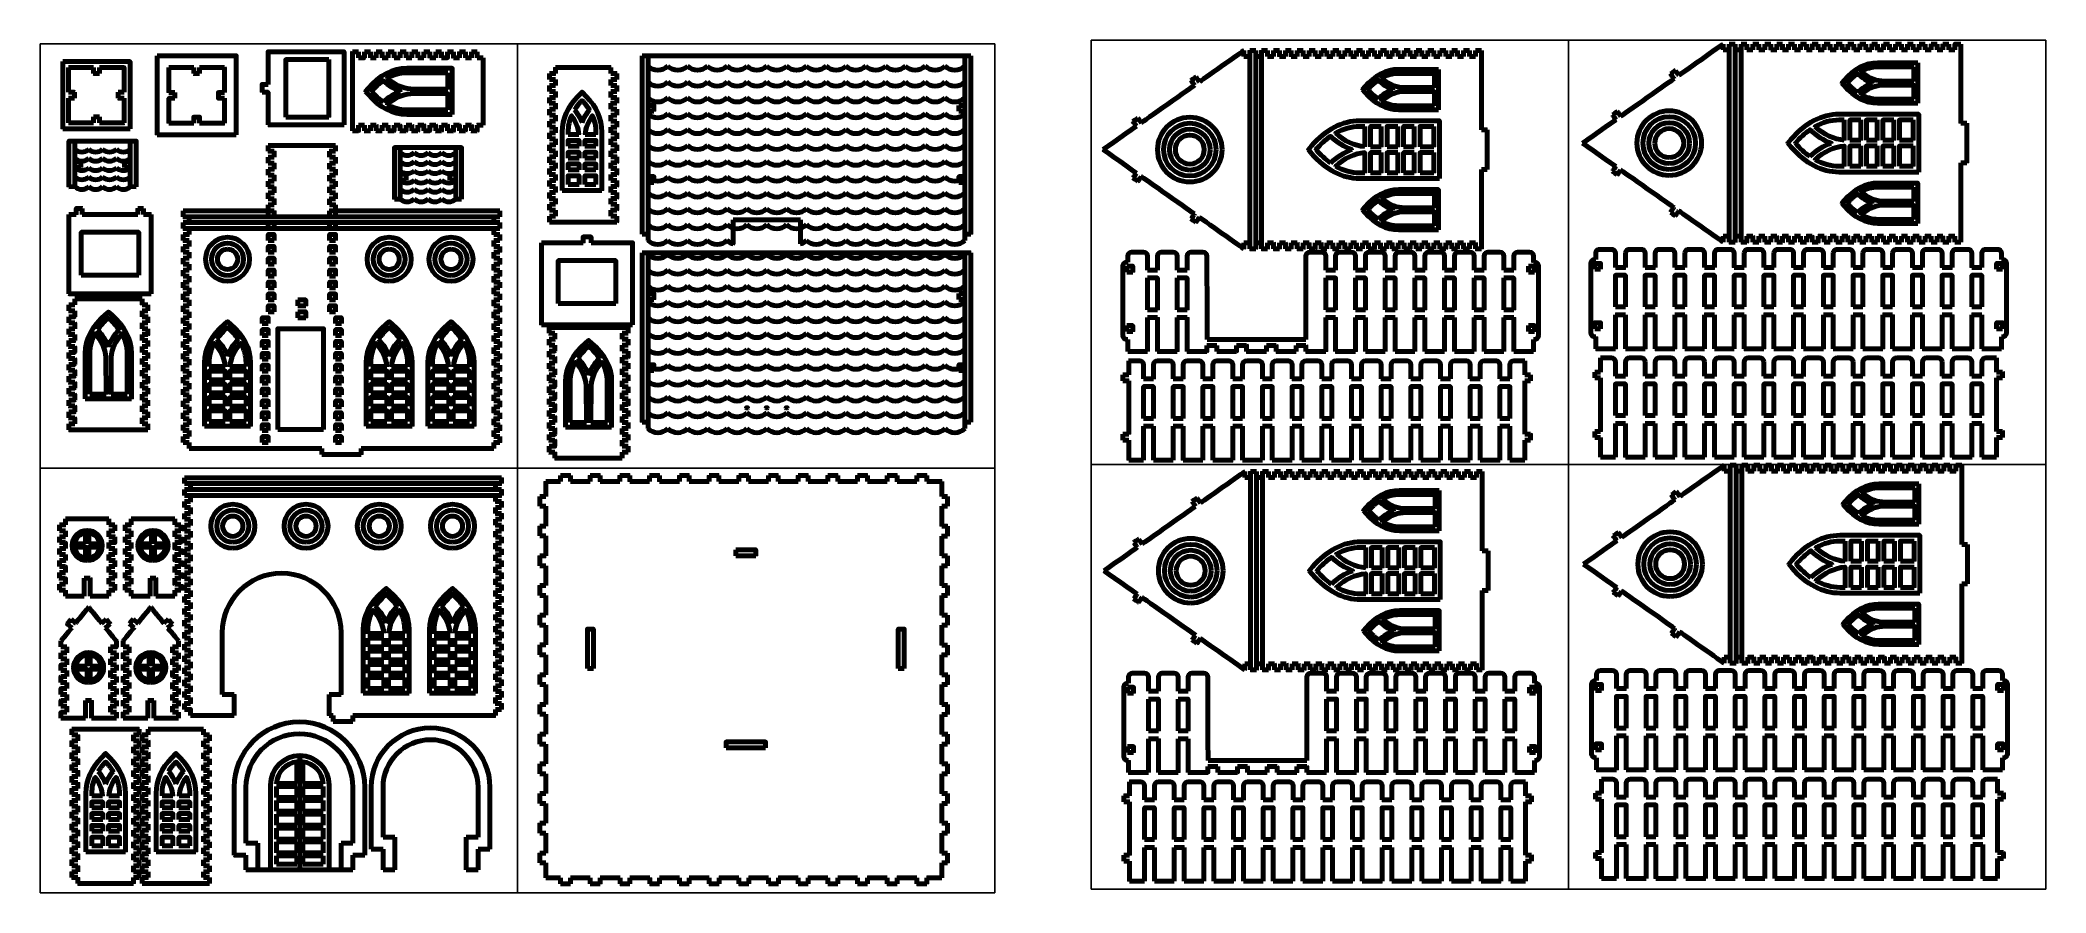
# Model space of a CAD drawing. Header units: centimetres. Extents: x 1569 to 2514, y -799 to -397.
import ezdxf

# ---------------------------------------------------------------- set-up
doc = ezdxf.new("R2010")
doc.units = ezdxf.units.CM
doc.header["$MEASUREMENT"] = 0
doc.layers.add('layer 1', color=7, linetype='Continuous')

msp = doc.modelspace()

# ---------------------------------------------------------------- linework, layer by layer
for p, q in [((2018.57, -398.93), (1568.57, -398.93)), ((1568.57, -398.93), (1568.57, -798.93)), ((1793.57, -398.93), (1793.57, -798.93)), ((2018.57, -798.93), (2018.57, -398.93)), ((2514.09, -397.2), (2064.09, -397.2)), ((2064.09, -397.2), (2064.09, -797.2)), ((2289.09, -397.2), (2289.09, -797.2)), ((2514.09, -797.2), (2514.09, -397.2)), ((1568.57, -598.93), (2018.57, -598.93)), ((2064.09, -597.2), (2514.09, -597.2)), ((1568.57, -798.93), (2018.57, -798.93)), ((2064.09, -797.2), (2514.09, -797.2))]:
    msp.add_line(p, q)
at = {"layer": 'layer 1', "lineweight": 80}
for p, q in [((1730.67, -678.91), (1723.04, -678.91)), ((1723.04, -678.91), (1723.04, -682.97)), ((1730.67, -682.97), (1730.67, -678.91)), ((1740.45, -678.91), (1732.82, -678.91)), ((1732.82, -678.91), (1732.82, -682.97)), ((1740.45, -682.97), (1740.45, -678.91)), ((1761.91, -678.91), (1754.29, -678.91)), ((1754.29, -678.91), (1754.29, -682.97)), ((1761.91, -682.97), (1761.91, -678.91)), ((1771.69, -678.91), (1764.07, -678.91)), ((1764.07, -678.91), (1764.07, -682.97)), ((1771.69, -682.97), (1771.69, -678.91)), ((1723.04, -682.97), (1730.67, -682.97)), ((1723.04, -682.97), (1723.04, -682.97)), ((1730.67, -685.12), (1723.04, -685.12)), ((1723.04, -685.12), (1723.04, -689.18)), ((1723.04, -689.18), (1730.67, -689.18)), ((1723.04, -689.18), (1723.04, -689.18)), ((1730.67, -689.18), (1730.67, -685.12)), ((1732.82, -682.97), (1740.45, -682.97)), ((1732.82, -682.97), (1732.82, -682.97)), ((1740.45, -685.12), (1732.82, -685.12)), ((1732.82, -685.12), (1732.82, -689.18)), ((1732.82, -689.18), (1740.45, -689.18)), ((1732.82, -689.18), (1732.82, -689.18)), ((1740.45, -689.18), (1740.45, -685.12)), ((1754.29, -682.97), (1761.91, -682.97)), ((1754.29, -682.97), (1754.29, -682.97)), ((1761.91, -685.12), (1754.29, -685.12)), ((1754.29, -685.12), (1754.29, -689.18)), ((1754.29, -689.18), (1761.91, -689.18)), ((1754.29, -689.18), (1754.29, -689.18)), ((1761.91, -689.18), (1761.91, -685.12)), ((1764.07, -682.97), (1771.69, -682.97)), ((1764.07, -682.97), (1764.07, -682.97)), ((1771.69, -685.12), (1764.07, -685.12)), ((1764.07, -685.12), (1764.07, -689.18)), ((1764.07, -689.18), (1771.69, -689.18)), ((1764.07, -689.18), (1764.07, -689.18)), ((1771.69, -689.18), (1771.69, -685.12)), ((1730.67, -691.33), (1723.04, -691.33)), ((1723.04, -691.33), (1723.04, -695.38)), ((1723.04, -695.38), (1730.67, -695.38)), ((1723.04, -695.38), (1723.04, -695.38)), ((1730.67, -697.54), (1723.04, -697.54)), ((1723.04, -697.54), (1723.04, -702.67)), ((1730.67, -695.38), (1730.67, -691.33)), ((1730.67, -702.67), (1730.67, -697.54)), ((1740.45, -691.33), (1732.82, -691.33)), ((1732.82, -691.33), (1732.82, -695.38)), ((1732.82, -695.38), (1740.45, -695.38)), ((1732.82, -695.38), (1732.82, -695.38)), ((1740.45, -697.54), (1732.82, -697.54)), ((1732.82, -697.54), (1732.82, -702.67)), ((1740.45, -695.38), (1740.45, -691.33)), ((1740.45, -702.67), (1740.45, -697.54)), ((1761.91, -691.33), (1754.29, -691.33)), ((1754.29, -691.33), (1754.29, -695.38)), ((1754.29, -695.38), (1761.91, -695.38)), ((1754.29, -695.38), (1754.29, -695.38)), ((1761.91, -697.54), (1754.29, -697.54)), ((1754.29, -697.54), (1754.29, -702.67)), ((1761.91, -695.38), (1761.91, -691.33)), ((1761.91, -702.67), (1761.91, -697.54)), ((1771.69, -691.33), (1764.07, -691.33)), ((1764.07, -691.33), (1764.07, -695.38)), ((1764.07, -695.38), (1771.69, -695.38)), ((1764.07, -695.38), (1764.07, -695.38)), ((1771.69, -697.54), (1764.07, -697.54)), ((1764.07, -697.54), (1764.07, -702.67)), ((1771.69, -695.38), (1771.69, -691.33)), ((1771.69, -702.67), (1771.69, -697.54)), ((1723.04, -702.67), (1730.67, -702.67)), ((1723.04, -702.67), (1723.04, -702.67)), ((1732.82, -702.67), (1740.45, -702.67)), ((1732.82, -702.67), (1732.82, -702.67)), ((1754.29, -702.67), (1761.91, -702.67)), ((1754.29, -702.67), (1754.29, -702.67)), ((1764.07, -702.67), (1771.69, -702.67)), ((1764.07, -702.67), (1764.07, -702.67))]:
    msp.add_line(p, q, dxfattribs=at)
at = {"layer": 'layer 1', "color": 242, "lineweight": 80}
for p, q in [((1689.6, -748.84), (1679.96, -748.84)), ((1679.96, -748.84), (1679.96, -753.97)), ((1679.96, -753.97), (1689.6, -753.97)), ((1679.96, -753.97), (1679.96, -753.97)), ((1689.6, -755.37), (1679.96, -755.37)), ((1679.96, -755.37), (1679.96, -760.5)), ((1689.6, -753.97), (1689.6, -748.84)), ((1689.6, -760.5), (1689.6, -755.37)), ((1702.04, -748.84), (1692.4, -748.84)), ((1692.4, -748.84), (1692.4, -753.97)), ((1692.4, -753.97), (1702.04, -753.97)), ((1692.4, -753.97), (1692.4, -753.97)), ((1702.04, -755.37), (1692.4, -755.37)), ((1692.4, -755.37), (1692.4, -760.5)), ((1702.04, -753.97), (1702.04, -748.84)), ((1702.04, -760.5), (1702.04, -755.37)), ((1679.96, -760.5), (1689.6, -760.5)), ((1679.96, -760.5), (1679.96, -760.5)), ((1689.6, -761.9), (1679.96, -761.9)), ((1679.96, -761.9), (1679.96, -767.04)), ((1689.6, -767.04), (1689.6, -761.9)), ((1692.4, -760.5), (1702.04, -760.5)), ((1692.4, -760.5), (1692.4, -760.5)), ((1702.04, -761.9), (1692.4, -761.9)), ((1692.4, -761.9), (1692.4, -767.04)), ((1702.04, -767.04), (1702.04, -761.9)), ((1679.96, -767.04), (1689.6, -767.04)), ((1679.96, -767.04), (1679.96, -767.04)), ((1689.6, -768.44), (1679.96, -768.44)), ((1679.96, -768.44), (1679.96, -773.57)), ((1679.96, -773.57), (1689.6, -773.57)), ((1679.96, -773.57), (1679.96, -773.57)), ((1689.6, -774.97), (1679.96, -774.97)), ((1679.96, -774.97), (1679.96, -780.1)), ((1689.6, -773.57), (1689.6, -768.44)), ((1689.6, -780.1), (1689.6, -774.97)), ((1692.4, -767.04), (1702.04, -767.04)), ((1692.4, -767.04), (1692.4, -767.04)), ((1702.04, -768.44), (1692.4, -768.44)), ((1692.4, -768.44), (1692.4, -773.57)), ((1692.4, -773.57), (1702.04, -773.57)), ((1692.4, -773.57), (1692.4, -773.57)), ((1702.04, -774.97), (1692.4, -774.97)), ((1692.4, -774.97), (1692.4, -780.1)), ((1702.04, -773.57), (1702.04, -768.44)), ((1702.04, -780.1), (1702.04, -774.97)), ((1679.96, -780.1), (1689.6, -780.1)), ((1679.96, -780.1), (1679.96, -780.1)), ((1689.6, -781.5), (1679.96, -781.5)), ((1679.96, -781.5), (1679.96, -785.36)), ((1689.6, -785.36), (1689.6, -781.5)), ((1692.4, -780.1), (1702.04, -780.1)), ((1692.4, -780.1), (1692.4, -780.1)), ((1702.04, -781.5), (1692.4, -781.5)), ((1692.4, -781.5), (1692.4, -785.36)), ((1702.04, -785.36), (1702.04, -781.5)), ((1679.96, -785.36), (1689.6, -785.36)), ((1679.96, -785.36), (1679.96, -785.36)), ((1692.4, -785.36), (1702.04, -785.36)), ((1692.4, -785.36), (1692.4, -785.36))]:
    msp.add_line(p, q, dxfattribs=at)
at = {"layer": 'layer 1', "lineweight": 80}
for centre in [(1659.39, -626.21), (1693.93, -626.21), (1728.46, -626.21), (1762.99, -626.21)]:
    msp.add_ellipse(centre, major_axis=(0, 4.77), ratio=1, dxfattribs=at)
for points in [[(1623.69, -404.54), (1623.69, -404.54), (1623.69, -441.87), (1623.69, -441.87)], [(1704.65, -406.37), (1704.65, -406.37), (1704.65, -433.48), (1704.65, -433.48)], [(1718.66, -402.67), (1718.66, -402.67), (1715.86, -402.67), (1715.86, -402.67)], [(2135.99, -404.93), (2135.99, -404.93), (2135.99, -402.13), (2135.99, -402.13)], [(2361.98, -401.85), (2361.98, -401.85), (2361.98, -399.05), (2361.98, -399.05)], [(1579.22, -407.28), (1579.22, -407.28), (1579.22, -439.01), (1579.22, -439.01)], [(1743.25, -412.63), (1743.25, -412.63), (1760.7, -412.63), (1760.7, -412.63)], [(1840.4, -415.75), (1840.4, -415.75), (1840.4, -412.95), (1840.4, -412.95)], [(2210.55, -412.85), (2210.55, -412.85), (2225.83, -412.85), (2225.83, -412.85)], [(2436.54, -409.78), (2436.54, -409.78), (2451.82, -409.78), (2451.82, -409.78)], [(1676.01, -418.06), (1676.01, -418.06), (1673.21, -418.06), (1673.21, -418.06)], [(1730.37, -426.38), (1728.42, -425.03), (1726.57, -423.33), (1724.86, -421.33)], [(2199.27, -424.89), (2197.57, -423.71), (2195.95, -422.23), (2194.45, -420.48)], [(2425.27, -421.82), (2423.56, -420.64), (2421.95, -419.15), (2420.44, -417.4)], [(2451.82, -425.02), (2451.82, -425.02), (2436.54, -425.02), (2436.54, -425.02)], [(1596.49, -436.21), (1596.49, -436.21), (1596.49, -433.41), (1596.49, -433.41)], [(1643.76, -436.27), (1643.76, -436.27), (1643.76, -433.47), (1643.76, -433.47)], [(1760.7, -430.04), (1760.7, -430.04), (1743.25, -430.04), (1743.25, -430.04)], [(1817.49, -440.41), (1817.49, -437.77), (1818.05, -435.22), (1819.1, -432.82)], [(1820.53, -430.11), (1821.49, -428.54), (1822.67, -427.05), (1824.03, -425.66)], [(1855.13, -430.74), (1855.13, -430.74), (1855.13, -427.94), (1855.13, -427.94)], [(2001.66, -427.94), (2001.66, -427.94), (2004.46, -427.94), (2004.46, -427.94)], [(2225.83, -428.1), (2225.83, -428.1), (2210.55, -428.1), (2210.55, -428.1)], [(2419.03, -434.81), (2419.03, -434.81), (2419.03, -444.31), (2419.03, -444.31)], [(2426.81, -434.81), (2426.81, -434.81), (2426.81, -444.37), (2426.81, -444.37)], [(2434.59, -434.81), (2434.59, -434.81), (2434.59, -444.37), (2434.59, -444.37)], [(2442.37, -434.81), (2442.37, -434.81), (2442.37, -444.37), (2442.37, -444.37)], [(2451.5, -434.81), (2451.5, -434.81), (2451.5, -444.37), (2451.5, -444.37)], [(1830.57, -440.41), (1830.57, -440.41), (1830.57, -441.65), (1830.57, -441.65)], [(2103.72, -448.79), (2103.72, -445.02), (2106.77, -441.97), (2110.54, -441.97)], [(2193.03, -437.88), (2193.03, -437.88), (2193.03, -447.38), (2193.03, -447.38)], [(2200.81, -437.88), (2200.81, -437.88), (2200.81, -447.44), (2200.81, -447.44)], [(2208.59, -437.88), (2208.59, -437.88), (2208.59, -447.44), (2208.59, -447.44)], [(2216.37, -437.88), (2216.37, -437.88), (2216.37, -447.44), (2216.37, -447.44)], [(2225.5, -437.88), (2225.5, -437.88), (2225.5, -447.44), (2225.5, -447.44)], [(2329.71, -445.72), (2329.71, -441.95), (2332.76, -438.9), (2336.53, -438.9)], [(1822.63, -447.2), (1822.63, -447.2), (1817.49, -447.2), (1817.49, -447.2)], [(1822.63, -452.75), (1822.63, -452.75), (1817.49, -452.75), (1817.49, -452.75)], [(1830.57, -447.2), (1830.57, -447.2), (1825.43, -447.2), (1825.43, -447.2)], [(1830.57, -452.75), (1830.57, -452.75), (1825.43, -452.75), (1825.43, -452.75)], [(2176.89, -455.11), (2174.45, -453.42), (2172.14, -451.3), (2169.98, -448.79)], [(2200.81, -450.14), (2200.81, -450.14), (2200.81, -459.7), (2200.81, -459.7)], [(2208.59, -450.14), (2208.59, -450.14), (2208.59, -459.7), (2208.59, -459.7)], [(2216.37, -450.14), (2216.37, -450.14), (2216.37, -459.7), (2216.37, -459.7)], [(2225.5, -450.14), (2225.5, -450.14), (2225.5, -459.7), (2225.5, -459.7)], [(2402.89, -452.04), (2400.45, -450.35), (2398.13, -448.22), (2395.98, -445.72)], [(2416.67, -456.63), (2412.69, -456.63), (2408.85, -455.53), (2405.25, -453.52)], [(2426.81, -447.07), (2426.81, -447.07), (2426.81, -456.63), (2426.81, -456.63)], [(2434.59, -447.07), (2434.59, -447.07), (2434.59, -456.63), (2434.59, -456.63)], [(2442.37, -447.07), (2442.37, -447.07), (2442.37, -456.63), (2442.37, -456.63)], [(2451.5, -447.07), (2451.5, -447.07), (2451.5, -456.63), (2451.5, -456.63)], [(1587.75, -457.26), (1587.75, -457.26), (1584.95, -457.26), (1584.95, -457.26)], [(1611.09, -457.26), (1611.09, -457.26), (1608.29, -457.26), (1608.29, -457.26)], [(1741.16, -463.11), (1741.16, -463.11), (1738.36, -463.11), (1738.36, -463.11)], [(1764.49, -463.11), (1764.49, -463.11), (1761.69, -463.11), (1761.69, -463.11)], [(1822.63, -458.29), (1822.63, -458.29), (1817.49, -458.29), (1817.49, -458.29)], [(1830.57, -458.29), (1830.57, -458.29), (1825.43, -458.29), (1825.43, -458.29)], [(2004.46, -461.49), (2004.46, -461.49), (2004.46, -464.29), (2004.46, -464.29)], [(2190.68, -459.7), (2186.69, -459.7), (2182.85, -458.61), (2179.25, -456.59)], [(1598.02, -466.23), (1596.22, -468.03), (1593.29, -468.03), (1591.49, -466.23)], [(1604.55, -466.23), (1602.75, -468.03), (1599.83, -468.03), (1598.02, -466.23)], [(1604.55, -466.23), (1606.36, -468.03), (1609.28, -468.03), (1611.09, -466.23)], [(1751.43, -472.08), (1749.62, -473.89), (1746.7, -473.89), (1744.89, -472.08)], [(1757.96, -472.08), (1756.16, -473.89), (1753.23, -473.89), (1751.43, -472.08)], [(1757.96, -472.08), (1759.77, -473.89), (1762.69, -473.89), (1764.49, -472.08)], [(1822.63, -465.24), (1822.63, -465.24), (1817.49, -465.24), (1817.49, -465.24)], [(1830.57, -465.24), (1830.57, -465.24), (1825.43, -465.24), (1825.43, -465.24)], [(1857.93, -464.29), (1857.93, -464.29), (1855.13, -464.29), (1855.13, -464.29)], [(2210.55, -469.48), (2210.55, -469.48), (2225.83, -469.48), (2225.83, -469.48)], [(2436.54, -466.41), (2436.54, -466.41), (2451.82, -466.41), (2451.82, -466.41)], [(1617.36, -479.3), (1617.36, -479.3), (1617.36, -476.5), (1617.36, -476.5)], [(1785.29, -480.37), (1785.29, -480.37), (1785.29, -477.57), (1785.29, -477.57)], [(2199.27, -481.52), (2197.57, -480.34), (2195.95, -478.86), (2194.45, -477.11)], [(2425.27, -478.45), (2423.56, -477.27), (2421.95, -475.78), (2420.44, -474.03)], [(2451.82, -481.65), (2451.82, -481.65), (2436.54, -481.65), (2436.54, -481.65)], [(1678.9, -485.97), (1678.9, -485.97), (1676.1, -485.97), (1676.1, -485.97)], [(1678.9, -491.57), (1678.9, -491.57), (1676.1, -491.57), (1676.1, -491.57)], [(1707.83, -485.97), (1707.83, -485.97), (1705.03, -485.97), (1705.03, -485.97)], [(1707.83, -491.57), (1707.83, -491.57), (1705.03, -491.57), (1705.03, -491.57)], [(1828.28, -492.68), (1828.28, -492.68), (1828.28, -489.88), (1828.28, -489.88)], [(2004.46, -488.6), (2004.46, -488.6), (2006.22, -488.6), (2006.22, -488.6)], [(2225.83, -484.73), (2225.83, -484.73), (2210.55, -484.73), (2210.55, -484.73)], [(1656.94, -495.67), (1659.57, -495.67), (1661.71, -497.8), (1661.71, -500.44)], [(1678.9, -497.17), (1678.9, -497.17), (1676.1, -497.17), (1676.1, -497.17)], [(1707.83, -497.17), (1707.83, -497.17), (1705.03, -497.17), (1705.03, -497.17)], [(1733.13, -495.67), (1735.77, -495.67), (1737.9, -497.8), (1737.9, -500.44)], [(1762.27, -495.67), (1764.91, -495.67), (1767.04, -497.8), (1767.04, -500.44)], [(2493.65, -500.52), (2493.65, -500.52), (2493.19, -500.52), (2493.19, -500.52)], [(1615.04, -507.94), (1615.04, -507.94), (1587.94, -507.94), (1587.94, -507.94)], [(1678.9, -502.77), (1678.9, -502.77), (1676.1, -502.77), (1676.1, -502.77)], [(1678.9, -508.37), (1678.9, -508.37), (1676.1, -508.37), (1676.1, -508.37)], [(1707.83, -502.77), (1707.83, -502.77), (1705.03, -502.77), (1705.03, -502.77)], [(1707.83, -508.37), (1707.83, -508.37), (1705.03, -508.37), (1705.03, -508.37)], [(2078.94, -503.67), (2078.94, -503.67), (2078.94, -536.33), (2078.94, -536.33)], [(2080.81, -503.67), (2080.81, -503.67), (2083.61, -503.67), (2083.61, -503.67)], [(2090.61, -509.26), (2090.61, -509.26), (2095.28, -509.26), (2095.28, -509.26)], [(2104.61, -509.26), (2104.61, -509.26), (2109.28, -509.26), (2109.28, -509.26)], [(2174.61, -509.26), (2174.61, -509.26), (2179.28, -509.26), (2179.28, -509.26)], [(2188.61, -509.26), (2188.61, -509.26), (2193.28, -509.26), (2193.28, -509.26)], [(2202.61, -509.26), (2202.61, -509.26), (2207.28, -509.26), (2207.28, -509.26)], [(2216.61, -509.26), (2216.61, -509.26), (2221.27, -509.26), (2221.27, -509.26)], [(2230.61, -509.26), (2230.61, -509.26), (2235.27, -509.26), (2235.27, -509.26)], [(2244.61, -509.26), (2244.61, -509.26), (2249.27, -509.26), (2249.27, -509.26)], [(2258.61, -509.26), (2258.61, -509.26), (2263.27, -509.26), (2263.27, -509.26)], [(2270.27, -503.67), (2270.27, -503.67), (2273.07, -503.67), (2273.07, -503.67)], [(2304.19, -505.18), (2304.19, -505.18), (2301.39, -505.18), (2301.39, -505.18)], [(2493.65, -505.18), (2493.65, -505.18), (2490.85, -505.18), (2490.85, -505.18)], [(1678.9, -513.97), (1678.9, -513.97), (1676.1, -513.97), (1676.1, -513.97)], [(1678.9, -519.57), (1678.9, -519.57), (1676.1, -519.57), (1676.1, -519.57)], [(1690.1, -519.57), (1690.1, -519.57), (1693.83, -519.57), (1693.83, -519.57)], [(1707.83, -513.97), (1707.83, -513.97), (1705.03, -513.97), (1705.03, -513.97)], [(1707.83, -519.57), (1707.83, -519.57), (1705.03, -519.57), (1705.03, -519.57)], [(1855.13, -519.38), (1855.13, -519.38), (1855.13, -516.58), (1855.13, -516.58)], [(2001.66, -516.58), (2001.66, -516.58), (2004.46, -516.58), (2004.46, -516.58)], [(1595.7, -533.65), (1597.05, -531.71), (1598.74, -529.86), (1600.74, -528.14)], [(1619.41, -524.75), (1619.41, -524.75), (1619.41, -521.95), (1619.41, -521.95)], [(1678.9, -525.17), (1678.9, -525.17), (1676.1, -525.17), (1676.1, -525.17)], [(1690.1, -525.17), (1690.1, -525.17), (1693.83, -525.17), (1693.83, -525.17)], [(1707.83, -525.17), (1707.83, -525.17), (1705.03, -525.17), (1705.03, -525.17)], [(1839.96, -521.32), (1839.96, -521.32), (1812.86, -521.32), (1812.86, -521.32)], [(2315.86, -522.92), (2315.86, -522.92), (2311.19, -522.92), (2311.19, -522.92)], [(2329.86, -522.92), (2329.86, -522.92), (2325.19, -522.92), (2325.19, -522.92)], [(2343.86, -522.92), (2343.86, -522.92), (2339.19, -522.92), (2339.19, -522.92)], [(2357.86, -522.92), (2357.86, -522.92), (2353.19, -522.92), (2353.19, -522.92)], [(2371.86, -522.92), (2371.86, -522.92), (2367.19, -522.92), (2367.19, -522.92)], [(2385.86, -522.92), (2385.86, -522.92), (2381.19, -522.92), (2381.19, -522.92)], [(2399.86, -522.92), (2399.86, -522.92), (2395.19, -522.92), (2395.19, -522.92)], [(2413.86, -522.92), (2413.86, -522.92), (2409.19, -522.92), (2409.19, -522.92)], [(2427.86, -522.92), (2427.86, -522.92), (2423.19, -522.92), (2423.19, -522.92)], [(2441.85, -522.92), (2441.85, -522.92), (2437.19, -522.92), (2437.19, -522.92)], [(2455.85, -522.92), (2455.85, -522.92), (2451.19, -522.92), (2451.19, -522.92)], [(2469.85, -522.92), (2469.85, -522.92), (2465.19, -522.92), (2465.19, -522.92)], [(2483.85, -522.92), (2483.85, -522.92), (2479.19, -522.92), (2479.19, -522.92)], [(1651.89, -538.11), (1653.24, -536.17), (1654.94, -534.32), (1656.94, -532.6)], [(1676.1, -530.77), (1676.1, -530.77), (1673.3, -530.77), (1673.3, -530.77)], [(1676.1, -536.37), (1676.1, -536.37), (1673.3, -536.37), (1673.3, -536.37)], [(1710.63, -530.77), (1710.63, -530.77), (1707.83, -530.77), (1707.83, -530.77)], [(1710.63, -536.37), (1710.63, -536.37), (1707.83, -536.37), (1707.83, -536.37)], [(1728.08, -538.11), (1729.43, -536.17), (1731.13, -534.32), (1733.13, -532.6)], [(1757.22, -538.11), (1758.57, -536.17), (1760.27, -534.32), (1762.27, -532.6)], [(1845.81, -535.33), (1845.81, -535.33), (1845.81, -532.53), (1845.81, -532.53)], [(2080.81, -531.66), (2080.81, -531.66), (2083.61, -531.66), (2083.61, -531.66)], [(2270.27, -531.66), (2270.27, -531.66), (2273.07, -531.66), (2273.07, -531.66)], [(2304.19, -533.18), (2304.19, -533.18), (2301.39, -533.18), (2301.39, -533.18)], [(2493.65, -533.18), (2493.65, -533.18), (2490.85, -533.18), (2490.85, -533.18)], [(1592.04, -563.98), (1592.04, -563.98), (1592.04, -546.53), (1592.04, -546.53)], [(1609.66, -563.98), (1609.66, -563.98), (1609.66, -546.53), (1609.66, -546.53)], [(1648.23, -549.11), (1648.23, -545.93), (1649.1, -542.87), (1650.71, -540)], [(1676.1, -541.97), (1676.1, -541.97), (1673.3, -541.97), (1673.3, -541.97)], [(1676.1, -547.57), (1676.1, -547.57), (1673.3, -547.57), (1673.3, -547.57)], [(1710.63, -541.97), (1710.63, -541.97), (1707.83, -541.97), (1707.83, -541.97)], [(1710.63, -547.57), (1710.63, -547.57), (1707.83, -547.57), (1707.83, -547.57)], [(1724.43, -549.11), (1724.43, -545.93), (1725.3, -542.87), (1726.91, -540)], [(1753.56, -549.11), (1753.56, -545.93), (1754.44, -542.87), (1756.04, -540)], [(1822.1, -547.03), (1823.45, -545.09), (1825.14, -543.24), (1827.14, -541.52)], [(1655.86, -557.2), (1655.86, -557.2), (1648.23, -557.2), (1648.23, -557.2)], [(1665.64, -557.2), (1665.64, -557.2), (1658.01, -557.2), (1658.01, -557.2)], [(1665.64, -550.99), (1665.64, -550.99), (1658.06, -550.99), (1658.06, -550.99)], [(1676.1, -553.17), (1676.1, -553.17), (1673.3, -553.17), (1673.3, -553.17)], [(1710.63, -553.17), (1710.63, -553.17), (1707.83, -553.17), (1707.83, -553.17)], [(1732.05, -557.2), (1732.05, -557.2), (1724.43, -557.2), (1724.43, -557.2)], [(1741.83, -557.2), (1741.83, -557.2), (1734.21, -557.2), (1734.21, -557.2)], [(1741.83, -549.11), (1741.83, -549.11), (1741.83, -550.99), (1741.83, -550.99)], [(1761.19, -557.2), (1761.19, -557.2), (1753.56, -557.2), (1753.56, -557.2)], [(1770.97, -557.2), (1770.97, -557.2), (1763.34, -557.2), (1763.34, -557.2)], [(1770.97, -549.11), (1770.97, -549.11), (1770.97, -550.99), (1770.97, -550.99)], [(1857.93, -552.92), (1857.93, -552.92), (1855.13, -552.92), (1855.13, -552.92)], [(2004.46, -550.12), (2004.46, -550.12), (2004.46, -552.92), (2004.46, -552.92)], [(1655.86, -563.41), (1655.86, -563.41), (1648.23, -563.41), (1648.23, -563.41)], [(1665.64, -563.41), (1665.64, -563.41), (1658.01, -563.41), (1658.01, -563.41)], [(1676.1, -558.77), (1676.1, -558.77), (1673.3, -558.77), (1673.3, -558.77)], [(1676.1, -564.37), (1676.1, -564.37), (1673.3, -564.37), (1673.3, -564.37)], [(1710.63, -558.77), (1710.63, -558.77), (1707.83, -558.77), (1707.83, -558.77)], [(1710.63, -564.37), (1710.63, -564.37), (1707.83, -564.37), (1707.83, -564.37)], [(1732.05, -563.41), (1732.05, -563.41), (1724.43, -563.41), (1724.43, -563.41)], [(1741.83, -563.41), (1741.83, -563.41), (1734.21, -563.41), (1734.21, -563.41)], [(1761.19, -563.41), (1761.19, -563.41), (1753.56, -563.41), (1753.56, -563.41)], [(1770.97, -563.41), (1770.97, -563.41), (1763.34, -563.41), (1763.34, -563.41)], [(1818.44, -577.36), (1818.44, -577.36), (1818.44, -559.91), (1818.44, -559.91)], [(1835.85, -559.91), (1835.85, -559.91), (1835.85, -577.36), (1835.85, -577.36)], [(1655.86, -569.61), (1655.86, -569.61), (1648.23, -569.61), (1648.23, -569.61)], [(1665.64, -569.61), (1665.64, -569.61), (1658.01, -569.61), (1658.01, -569.61)], [(1676.1, -569.97), (1676.1, -569.97), (1673.3, -569.97), (1673.3, -569.97)], [(1676.1, -575.57), (1676.1, -575.57), (1673.3, -575.57), (1673.3, -575.57)], [(1710.63, -569.97), (1710.63, -569.97), (1707.83, -569.97), (1707.83, -569.97)], [(1710.63, -575.57), (1710.63, -575.57), (1707.83, -575.57), (1707.83, -575.57)], [(1732.05, -569.61), (1732.05, -569.61), (1724.43, -569.61), (1724.43, -569.61)], [(1741.83, -569.61), (1741.83, -569.61), (1734.21, -569.61), (1734.21, -569.61)], [(1761.19, -569.61), (1761.19, -569.61), (1753.56, -569.61), (1753.56, -569.61)], [(1770.97, -569.61), (1770.97, -569.61), (1763.34, -569.61), (1763.34, -569.61)], [(1901.79, -570.72), (1901.69, -570.62), (1901.58, -570.52), (1901.47, -570.43)], [(1911.13, -570.72), (1911.02, -570.62), (1910.91, -570.52), (1910.8, -570.43)], [(1920.46, -570.72), (1920.36, -570.62), (1920.25, -570.52), (1920.14, -570.43)], [(2093.41, -575.38), (2093.41, -575.38), (2088.74, -575.38), (2088.74, -575.38)], [(2107.41, -575.38), (2107.41, -575.38), (2102.74, -575.38), (2102.74, -575.38)], [(2121.41, -575.38), (2121.41, -575.38), (2116.74, -575.38), (2116.74, -575.38)], [(2135.41, -575.38), (2135.41, -575.38), (2130.74, -575.38), (2130.74, -575.38)], [(2149.41, -575.38), (2149.41, -575.38), (2144.74, -575.38), (2144.74, -575.38)], [(2163.41, -575.38), (2163.41, -575.38), (2158.74, -575.38), (2158.74, -575.38)], [(2177.41, -575.38), (2177.41, -575.38), (2172.74, -575.38), (2172.74, -575.38)], [(2191.41, -575.38), (2191.41, -575.38), (2186.74, -575.38), (2186.74, -575.38)], [(2205.41, -575.38), (2205.41, -575.38), (2200.74, -575.38), (2200.74, -575.38)], [(2219.41, -575.38), (2219.41, -575.38), (2214.74, -575.38), (2214.74, -575.38)], [(2233.41, -575.38), (2233.41, -575.38), (2228.74, -575.38), (2228.74, -575.38)], [(2247.4, -575.38), (2247.4, -575.38), (2242.74, -575.38), (2242.74, -575.38)], [(2261.4, -575.38), (2261.4, -575.38), (2256.74, -575.38), (2256.74, -575.38)], [(2315.86, -574.1), (2315.86, -574.1), (2311.19, -574.1), (2311.19, -574.1)], [(2329.86, -574.1), (2329.86, -574.1), (2325.19, -574.1), (2325.19, -574.1)], [(2343.86, -574.1), (2343.86, -574.1), (2339.19, -574.1), (2339.19, -574.1)], [(2357.86, -574.1), (2357.86, -574.1), (2353.19, -574.1), (2353.19, -574.1)], [(2371.85, -574.1), (2371.85, -574.1), (2367.19, -574.1), (2367.19, -574.1)], [(2385.85, -574.1), (2385.85, -574.1), (2381.19, -574.1), (2381.19, -574.1)], [(2399.85, -574.1), (2399.85, -574.1), (2395.19, -574.1), (2395.19, -574.1)], [(2413.85, -574.1), (2413.85, -574.1), (2409.19, -574.1), (2409.19, -574.1)], [(2427.85, -574.1), (2427.85, -574.1), (2423.19, -574.1), (2423.19, -574.1)], [(2441.85, -574.1), (2441.85, -574.1), (2437.19, -574.1), (2437.19, -574.1)], [(2455.85, -574.1), (2455.85, -574.1), (2451.18, -574.1), (2451.18, -574.1)], [(2469.85, -574.1), (2469.85, -574.1), (2465.19, -574.1), (2465.19, -574.1)], [(2483.85, -574.1), (2483.85, -574.1), (2479.18, -574.1), (2479.18, -574.1)], [(1655.86, -576.9), (1655.86, -576.9), (1648.23, -576.9), (1648.23, -576.9)], [(1665.64, -576.9), (1665.64, -576.9), (1658.01, -576.9), (1658.01, -576.9)], [(1676.1, -581.17), (1676.1, -581.17), (1673.3, -581.17), (1673.3, -581.17)], [(1702.23, -580.7), (1702.23, -580.7), (1680.6, -580.7), (1680.6, -580.7)], [(1710.63, -581.17), (1710.63, -581.17), (1707.83, -581.17), (1707.83, -581.17)], [(1732.05, -576.9), (1732.05, -576.9), (1724.43, -576.9), (1724.43, -576.9)], [(1741.83, -576.9), (1741.83, -576.9), (1734.21, -576.9), (1734.21, -576.9)], [(1761.19, -576.9), (1761.19, -576.9), (1753.56, -576.9), (1753.56, -576.9)], [(1770.97, -576.9), (1770.97, -576.9), (1763.34, -576.9), (1763.34, -576.9)], [(2004.46, -577.24), (2004.46, -577.24), (2006.22, -577.24), (2006.22, -577.24)], [(2081.75, -585.65), (2081.75, -585.65), (2078.94, -585.65), (2078.94, -585.65)], [(2304.19, -584.37), (2304.19, -584.37), (2301.39, -584.37), (2301.39, -584.37)], [(1676.1, -586.77), (1676.1, -586.77), (1673.3, -586.77), (1673.3, -586.77)], [(1710.63, -586.77), (1710.63, -586.77), (1707.83, -586.77), (1707.83, -586.77)], [(2136.42, -603.3), (2136.42, -603.3), (2136.42, -600.5), (2136.42, -600.5)], [(2362.41, -600.22), (2362.41, -600.22), (2362.41, -597.42), (2362.41, -597.42)], [(1996.38, -616.8), (1996.38, -616.8), (1996.38, -612.14), (1996.38, -612.14)], [(2210.98, -611.22), (2210.98, -611.22), (2226.26, -611.22), (2226.26, -611.22)], [(2436.98, -608.15), (2436.98, -608.15), (2452.26, -608.15), (2452.26, -608.15)], [(2199.71, -623.27), (2198, -622.08), (2196.38, -620.6), (2194.88, -618.85)], [(2425.7, -620.19), (2424, -619.01), (2422.38, -617.52), (2420.87, -615.77)], [(2452.26, -623.39), (2452.26, -623.39), (2436.98, -623.39), (2436.98, -623.39)], [(1591.49, -634.55), (1591.49, -634.55), (1591.49, -629.38), (1591.49, -629.38)], [(1603.8, -628.34), (1603.8, -628.34), (1603.8, -625.54), (1603.8, -625.54)], [(1622.53, -634.55), (1622.53, -634.55), (1622.53, -629.38), (1622.53, -629.38)], [(1634.84, -628.34), (1634.84, -628.34), (1634.84, -625.54), (1634.84, -625.54)], [(2226.26, -626.47), (2226.26, -626.47), (2210.98, -626.47), (2210.98, -626.47)], [(2419.46, -633.18), (2419.46, -633.18), (2419.46, -642.68), (2419.46, -642.68)], [(2427.24, -633.18), (2427.24, -633.18), (2427.24, -642.74), (2427.24, -642.74)], [(2435.02, -633.18), (2435.02, -633.18), (2435.02, -642.74), (2435.02, -642.74)], [(2442.8, -633.18), (2442.8, -633.18), (2442.8, -642.74), (2442.8, -642.74)], [(2451.93, -633.18), (2451.93, -633.18), (2451.93, -642.74), (2451.93, -642.74)], [(1590, -634.55), (1590, -634.55), (1584.82, -634.55), (1584.82, -634.55)], [(1590, -641.22), (1587.3, -640.89), (1585.16, -638.75), (1584.82, -636.05)], [(1591.49, -641.22), (1591.49, -641.22), (1591.49, -636.05), (1591.49, -636.05)], [(1621.03, -634.55), (1621.03, -634.55), (1615.86, -634.55), (1615.86, -634.55)], [(1621.03, -641.22), (1618.34, -640.89), (1616.2, -638.75), (1615.86, -636.05)], [(1622.53, -641.22), (1622.53, -641.22), (1622.53, -636.05), (1622.53, -636.05)], [(1896.58, -637.31), (1896.58, -637.31), (1905.92, -637.31), (1905.92, -637.31)], [(2104.15, -647.16), (2104.15, -643.4), (2107.2, -640.34), (2110.97, -640.34)], [(2193.46, -636.25), (2193.46, -636.25), (2193.46, -645.75), (2193.46, -645.75)], [(2201.24, -636.25), (2201.24, -636.25), (2201.24, -645.81), (2201.24, -645.81)], [(2209.02, -636.25), (2209.02, -636.25), (2209.02, -645.81), (2209.02, -645.81)], [(2216.8, -636.25), (2216.8, -636.25), (2216.8, -645.81), (2216.8, -645.81)], [(2225.93, -636.25), (2225.93, -636.25), (2225.93, -645.81), (2225.93, -645.81)], [(2330.14, -644.09), (2330.14, -640.32), (2333.2, -637.27), (2336.96, -637.27)], [(2177.32, -653.49), (2174.88, -651.79), (2172.57, -649.67), (2170.42, -647.16)], [(2201.24, -648.51), (2201.24, -648.51), (2201.24, -658.07), (2201.24, -658.07)], [(2209.02, -648.51), (2209.02, -648.51), (2209.02, -658.07), (2209.02, -658.07)], [(2216.8, -648.51), (2216.8, -648.51), (2216.8, -658.07), (2216.8, -658.07)], [(2225.93, -648.51), (2225.93, -648.51), (2225.93, -658.07), (2225.93, -658.07)], [(2403.32, -650.41), (2400.88, -648.72), (2398.57, -646.59), (2396.41, -644.09)], [(2417.1, -655), (2413.12, -655), (2409.28, -653.91), (2405.68, -651.89)], [(2427.24, -645.44), (2427.24, -645.44), (2427.24, -655), (2427.24, -655)], [(2435.02, -645.44), (2435.02, -645.44), (2435.02, -655), (2435.02, -655)], [(2442.8, -645.44), (2442.8, -645.44), (2442.8, -655), (2442.8, -655)], [(2451.93, -645.44), (2451.93, -645.44), (2451.93, -655), (2451.93, -655)], [(2191.11, -658.07), (2187.12, -658.07), (2183.28, -656.98), (2179.68, -654.96)], [(1730.62, -676.76), (1730.33, -672.92), (1728.52, -669.01), (1725.52, -665.77)], [(1731.74, -671.85), (1732.76, -669), (1734.48, -666.26), (1736.79, -663.88)], [(1761.87, -676.76), (1761.58, -672.92), (1759.77, -669.01), (1756.76, -665.77)], [(1762.99, -671.85), (1764.01, -669), (1765.73, -666.26), (1768.03, -663.88)], [(2210.98, -667.85), (2210.98, -667.85), (2226.26, -667.85), (2226.26, -667.85)], [(2436.98, -664.78), (2436.98, -664.78), (2452.26, -664.78), (2452.26, -664.78)], [(1604.51, -683.05), (1604.51, -683.05), (1604.51, -680.25), (1604.51, -680.25)], [(1633.82, -683.05), (1633.82, -683.05), (1633.82, -680.25), (1633.82, -680.25)], [(1732.86, -676.76), (1732.86, -676.76), (1740.45, -676.76), (1740.45, -676.76)], [(1764.11, -676.76), (1764.11, -676.76), (1771.69, -676.76), (1771.69, -676.76)], [(2199.71, -679.89), (2198, -678.71), (2196.38, -677.23), (2194.88, -675.48)], [(2425.7, -676.82), (2423.99, -675.64), (2422.38, -674.15), (2420.87, -672.4)], [(2452.26, -680.02), (2452.26, -680.02), (2436.98, -680.02), (2436.98, -680.02)], [(1592.19, -692.06), (1592.19, -692.06), (1592.19, -686.88), (1592.19, -686.88)], [(1621.5, -692.06), (1621.5, -692.06), (1621.5, -686.88), (1621.5, -686.88)], [(2226.26, -683.1), (2226.26, -683.1), (2210.98, -683.1), (2210.98, -683.1)], [(1590.7, -692.06), (1590.7, -692.06), (1585.52, -692.06), (1585.52, -692.06)], [(1590.7, -698.73), (1588, -698.39), (1585.86, -696.25), (1585.52, -693.55)], [(1592.19, -698.73), (1592.19, -698.73), (1592.19, -693.55), (1592.19, -693.55)], [(1620.01, -692.06), (1620.01, -692.06), (1614.83, -692.06), (1614.83, -692.06)], [(1620.01, -698.73), (1617.31, -698.39), (1615.17, -696.25), (1614.83, -693.55)], [(1621.5, -698.73), (1621.5, -698.73), (1621.5, -693.55), (1621.5, -693.55)], [(1829.39, -693.3), (1829.39, -693.3), (1826.59, -693.3), (1826.59, -693.3)], [(1975.91, -693.3), (1975.91, -693.3), (1973.11, -693.3), (1973.11, -693.3)], [(2494.09, -698.89), (2494.09, -698.89), (2493.62, -698.89), (2493.62, -698.89)], [(2079.38, -702.04), (2079.38, -702.04), (2079.38, -734.7), (2079.38, -734.7)], [(2081.24, -702.04), (2081.24, -702.04), (2084.04, -702.04), (2084.04, -702.04)], [(2091.04, -707.64), (2091.04, -707.64), (2095.71, -707.64), (2095.71, -707.64)], [(2105.04, -707.64), (2105.04, -707.64), (2109.71, -707.64), (2109.71, -707.64)], [(2175.04, -707.64), (2175.04, -707.64), (2179.71, -707.64), (2179.71, -707.64)], [(2189.04, -707.64), (2189.04, -707.64), (2193.71, -707.64), (2193.71, -707.64)], [(2203.04, -707.64), (2203.04, -707.64), (2207.71, -707.64), (2207.71, -707.64)], [(2217.04, -707.64), (2217.04, -707.64), (2221.71, -707.64), (2221.71, -707.64)], [(2231.04, -707.64), (2231.04, -707.64), (2235.71, -707.64), (2235.71, -707.64)], [(2245.04, -707.64), (2245.04, -707.64), (2249.71, -707.64), (2249.71, -707.64)], [(2259.04, -707.64), (2259.04, -707.64), (2263.71, -707.64), (2263.71, -707.64)], [(2270.7, -702.04), (2270.7, -702.04), (2273.5, -702.04), (2273.5, -702.04)], [(2304.62, -703.55), (2304.62, -703.55), (2301.82, -703.55), (2301.82, -703.55)], [(2494.09, -703.55), (2494.09, -703.55), (2491.29, -703.55), (2491.29, -703.55)], [(1716.02, -715.34), (1716.02, -715.34), (1716.02, -718.14), (1716.02, -718.14)], [(1615.34, -724.56), (1615.34, -724.56), (1615.34, -721.76), (1615.34, -721.76)], [(1648.47, -727.36), (1648.47, -727.36), (1648.47, -724.56), (1648.47, -724.56)], [(2316.29, -721.29), (2316.29, -721.29), (2311.62, -721.29), (2311.62, -721.29)], [(2330.29, -721.29), (2330.29, -721.29), (2325.62, -721.29), (2325.62, -721.29)], [(2344.29, -721.29), (2344.29, -721.29), (2339.62, -721.29), (2339.62, -721.29)], [(2358.29, -721.29), (2358.29, -721.29), (2353.62, -721.29), (2353.62, -721.29)], [(2372.29, -721.29), (2372.29, -721.29), (2367.62, -721.29), (2367.62, -721.29)], [(2386.29, -721.29), (2386.29, -721.29), (2381.62, -721.29), (2381.62, -721.29)], [(2400.29, -721.29), (2400.29, -721.29), (2395.62, -721.29), (2395.62, -721.29)], [(2414.29, -721.29), (2414.29, -721.29), (2409.62, -721.29), (2409.62, -721.29)], [(2428.29, -721.29), (2428.29, -721.29), (2423.62, -721.29), (2423.62, -721.29)], [(2442.29, -721.29), (2442.29, -721.29), (2437.62, -721.29), (2437.62, -721.29)], [(2456.29, -721.29), (2456.29, -721.29), (2451.62, -721.29), (2451.62, -721.29)], [(2470.29, -721.29), (2470.29, -721.29), (2465.62, -721.29), (2465.62, -721.29)], [(2484.29, -721.29), (2484.29, -721.29), (2479.62, -721.29), (2479.62, -721.29)], [(1595.97, -741.72), (1596.93, -740.15), (1598.1, -738.66), (1599.47, -737.27)], [(1629.1, -741.72), (1630.06, -740.15), (1631.24, -738.66), (1632.6, -737.27)], [(1691, -734.29), (1691, -734.29), (1691, -788.16), (1691, -788.16)], [(1910.58, -730.64), (1910.58, -730.64), (1891.92, -730.64), (1891.92, -730.64)], [(2081.24, -730.04), (2081.24, -730.04), (2084.04, -730.04), (2084.04, -730.04)], [(2270.7, -730.04), (2270.7, -730.04), (2273.5, -730.04), (2273.5, -730.04)], [(2304.62, -731.55), (2304.62, -731.55), (2301.82, -731.55), (2301.82, -731.55)], [(2494.09, -731.55), (2494.09, -731.55), (2491.29, -731.55), (2491.29, -731.55)], [(1592.93, -752.02), (1592.93, -749.38), (1593.49, -746.84), (1594.54, -744.43)], [(1626.06, -752.02), (1626.06, -749.38), (1626.63, -746.84), (1627.68, -744.43)], [(1606.01, -753.26), (1606.01, -753.26), (1600.94, -753.26), (1600.94, -753.26)], [(1639.15, -753.26), (1639.15, -753.26), (1634.07, -753.26), (1634.07, -753.26)], [(1598.07, -758.81), (1598.07, -758.81), (1592.93, -758.81), (1592.93, -758.81)], [(1598.07, -764.36), (1598.07, -764.36), (1592.93, -764.36), (1592.93, -764.36)], [(1606.01, -758.81), (1606.01, -758.81), (1600.87, -758.81), (1600.87, -758.81)], [(1606.01, -764.36), (1606.01, -764.36), (1600.87, -764.36), (1600.87, -764.36)], [(1631.2, -758.81), (1631.2, -758.81), (1626.06, -758.81), (1626.06, -758.81)], [(1631.2, -764.36), (1631.2, -764.36), (1626.06, -764.36), (1626.06, -764.36)], [(1639.15, -758.81), (1639.15, -758.81), (1634, -758.81), (1634, -758.81)], [(1639.15, -764.36), (1639.15, -764.36), (1634, -764.36), (1634, -764.36)], [(1598.07, -769.9), (1598.07, -769.9), (1592.93, -769.9), (1592.93, -769.9)], [(1606.01, -769.9), (1606.01, -769.9), (1600.87, -769.9), (1600.87, -769.9)], [(1631.2, -769.9), (1631.2, -769.9), (1626.06, -769.9), (1626.06, -769.9)], [(1639.15, -769.9), (1639.15, -769.9), (1634, -769.9), (1634, -769.9)], [(2093.84, -773.75), (2093.84, -773.75), (2089.18, -773.75), (2089.18, -773.75)], [(2107.84, -773.75), (2107.84, -773.75), (2103.18, -773.75), (2103.18, -773.75)], [(2121.84, -773.75), (2121.84, -773.75), (2117.17, -773.75), (2117.17, -773.75)], [(2135.84, -773.75), (2135.84, -773.75), (2131.17, -773.75), (2131.17, -773.75)], [(2149.84, -773.75), (2149.84, -773.75), (2145.17, -773.75), (2145.17, -773.75)], [(2163.84, -773.75), (2163.84, -773.75), (2159.17, -773.75), (2159.17, -773.75)], [(2177.84, -773.75), (2177.84, -773.75), (2173.17, -773.75), (2173.17, -773.75)], [(2191.84, -773.75), (2191.84, -773.75), (2187.17, -773.75), (2187.17, -773.75)], [(2205.84, -773.75), (2205.84, -773.75), (2201.17, -773.75), (2201.17, -773.75)], [(2219.84, -773.75), (2219.84, -773.75), (2215.17, -773.75), (2215.17, -773.75)], [(2233.84, -773.75), (2233.84, -773.75), (2229.17, -773.75), (2229.17, -773.75)], [(2247.84, -773.75), (2247.84, -773.75), (2243.17, -773.75), (2243.17, -773.75)], [(2261.84, -773.75), (2261.84, -773.75), (2257.17, -773.75), (2257.17, -773.75)], [(2316.29, -772.47), (2316.29, -772.47), (2311.62, -772.47), (2311.62, -772.47)], [(2330.29, -772.47), (2330.29, -772.47), (2325.62, -772.47), (2325.62, -772.47)], [(2344.29, -772.47), (2344.29, -772.47), (2339.62, -772.47), (2339.62, -772.47)], [(2358.29, -772.47), (2358.29, -772.47), (2353.62, -772.47), (2353.62, -772.47)], [(2372.29, -772.47), (2372.29, -772.47), (2367.62, -772.47), (2367.62, -772.47)], [(2386.29, -772.47), (2386.29, -772.47), (2381.62, -772.47), (2381.62, -772.47)], [(2400.29, -772.47), (2400.29, -772.47), (2395.62, -772.47), (2395.62, -772.47)], [(2414.28, -772.47), (2414.28, -772.47), (2409.62, -772.47), (2409.62, -772.47)], [(2428.29, -772.47), (2428.29, -772.47), (2423.62, -772.47), (2423.62, -772.47)], [(2442.28, -772.47), (2442.28, -772.47), (2437.62, -772.47), (2437.62, -772.47)], [(2456.28, -772.47), (2456.28, -772.47), (2451.62, -772.47), (2451.62, -772.47)], [(2470.28, -772.47), (2470.28, -772.47), (2465.62, -772.47), (2465.62, -772.47)], [(2484.28, -772.47), (2484.28, -772.47), (2479.62, -772.47), (2479.62, -772.47)], [(1598.07, -776.85), (1598.07, -776.85), (1592.93, -776.85), (1592.93, -776.85)], [(1606.01, -776.85), (1606.01, -776.85), (1600.87, -776.85), (1600.87, -776.85)], [(1631.2, -776.85), (1631.2, -776.85), (1626.06, -776.85), (1626.06, -776.85)], [(1639.15, -776.85), (1639.15, -776.85), (1634, -776.85), (1634, -776.85)], [(1716.02, -788.16), (1716.02, -788.16), (1716.02, -781.17), (1716.02, -781.17)], [(1775.02, -788.16), (1775.02, -788.16), (1775.02, -778.37), (1775.02, -778.37)], [(2082.18, -784.02), (2082.18, -784.02), (2079.38, -784.02), (2079.38, -784.02)], [(2304.62, -782.74), (2304.62, -782.74), (2301.82, -782.74), (2301.82, -782.74)], [(1671.22, -788.16), (1671.22, -788.16), (1710.42, -788.16), (1710.42, -788.16)]]:
    msp.add_open_spline(points, degree=3, dxfattribs=at)
for points, knots in [([(1661.03, -404.54), (1661.03, -404.54), (1661.03, -404.54), (1623.69, -404.54), (1623.69, -404.54)], [0.6, 0.6, 0.6, 0.6, 0.6, 1, 1, 1, 1]), ([(1661.03, -441.87), (1661.03, -441.87), (1661.03, -441.87), (1661.03, -404.54), (1661.03, -404.54)], [0.4, 0.4, 0.4, 0.4, 0.4, 0.6, 0.6, 0.6, 0.6]), ([(1711.86, -402.67), (1711.86, -402.67), (1711.86, -402.67), (1676.01, -402.67), (1676.01, -402.67)], [0.6666667, 0.6666667, 0.6666667, 0.6666667, 0.6666667, 0.7777778, 0.7777778, 0.7777778, 0.7777778]), ([(1676.01, -402.67), (1676.01, -402.67), (1676.01, -402.67), (1676.01, -418.06), (1676.01, -418.06)], [0.7777778, 0.7777778, 0.7777778, 0.7777778, 0.7777778, 1, 1, 1, 1]), ([(1684.4, -433.48), (1684.4, -433.48), (1684.4, -433.48), (1684.4, -406.37), (1684.4, -406.37)], [0.4, 0.4, 0.4, 0.4, 0.4, 0.6, 0.6, 0.6, 0.6]), ([(1684.4, -406.37), (1684.4, -406.37), (1684.4, -406.37), (1704.65, -406.37), (1704.65, -406.37)], [0.6, 0.6, 0.6, 0.6, 0.6, 1, 1, 1, 1]), ([(1711.86, -437.18), (1711.86, -437.18), (1711.86, -437.18), (1711.86, -402.67), (1711.86, -402.67)], [0.5555556, 0.5555556, 0.5555556, 0.5555556, 0.5555556, 0.6666667, 0.6666667, 0.6666667, 0.6666667]), ([(1715.86, -402.67), (1715.86, -402.67), (1715.86, -402.67), (1715.86, -405.47), (1715.86, -405.47)], [0.01075269, 0.01075269, 0.01075269, 0.01075269, 0.0107527, 0.02150538, 0.02150538, 0.02150538, 0.02150538]), ([(1715.86, -405.47), (1715.86, -405.47), (1715.86, -405.47), (1715.86, -437.2), (1715.86, -437.2)], [0.02150538, 0.02150538, 0.02150538, 0.02150538, 0.02150539, 0.03225806, 0.03225806, 0.03225806, 0.03225806]), ([(1718.66, -405.47), (1718.66, -405.47), (1718.66, -405.47), (1718.66, -402.67), (1718.66, -402.67)], [0.97849462, 0.97849462, 0.97849462, 0.97849462, 0.97849463, 1, 1, 1, 1]), ([(1721.46, -405.47), (1721.46, -405.47), (1721.46, -405.47), (1718.66, -405.47), (1718.66, -405.47)], [0.96774194, 0.96774194, 0.96774194, 0.96774194, 0.96774195, 0.97849462, 0.97849462, 0.97849462, 0.97849462]), ([(1724.26, -402.67), (1724.26, -402.67), (1724.26, -402.67), (1721.46, -402.67), (1721.46, -402.67)], [0.94623656, 0.94623656, 0.94623656, 0.94623656, 0.94623657, 0.95698925, 0.95698925, 0.95698925, 0.95698925]), ([(1721.46, -402.67), (1721.46, -402.67), (1721.46, -402.67), (1721.46, -405.47), (1721.46, -405.47)], [0.95698925, 0.95698925, 0.95698925, 0.95698925, 0.95698926, 0.96774194, 0.96774194, 0.96774194, 0.96774194]), ([(1724.26, -405.47), (1724.26, -405.47), (1724.26, -405.47), (1724.26, -402.67), (1724.26, -402.67)], [0.93548387, 0.93548387, 0.93548387, 0.93548387, 0.93548388, 0.94623656, 0.94623656, 0.94623656, 0.94623656]), ([(1727.06, -405.47), (1727.06, -405.47), (1727.06, -405.47), (1724.26, -405.47), (1724.26, -405.47)], [0.92473118, 0.92473118, 0.92473118, 0.92473118, 0.92473119, 0.93548387, 0.93548387, 0.93548387, 0.93548387]), ([(1729.86, -402.67), (1729.86, -402.67), (1729.86, -402.67), (1727.06, -402.67), (1727.06, -402.67)], [0.90322581, 0.90322581, 0.90322581, 0.90322581, 0.90322582, 0.91397849, 0.91397849, 0.91397849, 0.91397849]), ([(1727.06, -402.67), (1727.06, -402.67), (1727.06, -402.67), (1727.06, -405.47), (1727.06, -405.47)], [0.91397849, 0.91397849, 0.91397849, 0.91397849, 0.9139785, 0.92473118, 0.92473118, 0.92473118, 0.92473118]), ([(1729.86, -405.47), (1729.86, -405.47), (1729.86, -405.47), (1729.86, -402.67), (1729.86, -402.67)], [0.89247312, 0.89247312, 0.89247312, 0.89247312, 0.89247313, 0.90322581, 0.90322581, 0.90322581, 0.90322581]), ([(1732.66, -405.47), (1732.66, -405.47), (1732.66, -405.47), (1729.86, -405.47), (1729.86, -405.47)], [0.88172043, 0.88172043, 0.88172043, 0.88172043, 0.88172044, 0.89247312, 0.89247312, 0.89247312, 0.89247312]), ([(1735.46, -402.67), (1735.46, -402.67), (1735.46, -402.67), (1732.66, -402.67), (1732.66, -402.67)], [0.86021505, 0.86021505, 0.86021505, 0.86021505, 0.86021506, 0.87096774, 0.87096774, 0.87096774, 0.87096774]), ([(1732.66, -402.67), (1732.66, -402.67), (1732.66, -402.67), (1732.66, -405.47), (1732.66, -405.47)], [0.87096774, 0.87096774, 0.87096774, 0.87096774, 0.87096775, 0.88172043, 0.88172043, 0.88172043, 0.88172043]), ([(1735.46, -405.47), (1735.46, -405.47), (1735.46, -405.47), (1735.46, -402.67), (1735.46, -402.67)], [0.84946237, 0.84946237, 0.84946237, 0.84946237, 0.84946238, 0.86021505, 0.86021505, 0.86021505, 0.86021505]), ([(1738.26, -405.47), (1738.26, -405.47), (1738.26, -405.47), (1735.46, -405.47), (1735.46, -405.47)], [0.83870968, 0.83870968, 0.83870968, 0.83870968, 0.83870969, 0.84946237, 0.84946237, 0.84946237, 0.84946237]), ([(1741.06, -402.67), (1741.06, -402.67), (1741.06, -402.67), (1738.26, -402.67), (1738.26, -402.67)], [0.8172043, 0.8172043, 0.8172043, 0.8172043, 0.81720431, 0.82795699, 0.82795699, 0.82795699, 0.82795699]), ([(1738.26, -402.67), (1738.26, -402.67), (1738.26, -402.67), (1738.26, -405.47), (1738.26, -405.47)], [0.82795699, 0.82795699, 0.82795699, 0.82795699, 0.827957, 0.83870968, 0.83870968, 0.83870968, 0.83870968]), ([(1741.06, -405.47), (1741.06, -405.47), (1741.06, -405.47), (1741.06, -402.67), (1741.06, -402.67)], [0.80645161, 0.80645161, 0.80645161, 0.80645161, 0.80645162, 0.8172043, 0.8172043, 0.8172043, 0.8172043]), ([(1743.86, -405.47), (1743.86, -405.47), (1743.86, -405.47), (1741.06, -405.47), (1741.06, -405.47)], [0.79569892, 0.79569892, 0.79569892, 0.79569892, 0.79569893, 0.80645161, 0.80645161, 0.80645161, 0.80645161]), ([(1746.66, -402.67), (1746.66, -402.67), (1746.66, -402.67), (1743.86, -402.67), (1743.86, -402.67)], [0.77419355, 0.77419355, 0.77419355, 0.77419355, 0.77419356, 0.78494624, 0.78494624, 0.78494624, 0.78494624]), ([(1743.86, -402.67), (1743.86, -402.67), (1743.86, -402.67), (1743.86, -405.47), (1743.86, -405.47)], [0.78494624, 0.78494624, 0.78494624, 0.78494624, 0.78494625, 0.79569892, 0.79569892, 0.79569892, 0.79569892]), ([(1746.66, -405.47), (1746.66, -405.47), (1746.66, -405.47), (1746.66, -402.67), (1746.66, -402.67)], [0.76344086, 0.76344086, 0.76344086, 0.76344086, 0.76344087, 0.77419355, 0.77419355, 0.77419355, 0.77419355]), ([(1749.46, -405.47), (1749.46, -405.47), (1749.46, -405.47), (1746.66, -405.47), (1746.66, -405.47)], [0.75268817, 0.75268817, 0.75268817, 0.75268817, 0.75268818, 0.76344086, 0.76344086, 0.76344086, 0.76344086]), ([(1752.26, -402.67), (1752.26, -402.67), (1752.26, -402.67), (1749.46, -402.67), (1749.46, -402.67)], [0.7311828, 0.7311828, 0.7311828, 0.7311828, 0.73118281, 0.74193548, 0.74193548, 0.74193548, 0.74193548]), ([(1749.46, -402.67), (1749.46, -402.67), (1749.46, -402.67), (1749.46, -405.47), (1749.46, -405.47)], [0.74193548, 0.74193548, 0.74193548, 0.74193548, 0.74193549, 0.75268817, 0.75268817, 0.75268817, 0.75268817]), ([(1752.26, -405.47), (1752.26, -405.47), (1752.26, -405.47), (1752.26, -402.67), (1752.26, -402.67)], [0.72043011, 0.72043011, 0.72043011, 0.72043011, 0.72043012, 0.7311828, 0.7311828, 0.7311828, 0.7311828]), ([(1755.06, -405.47), (1755.06, -405.47), (1755.06, -405.47), (1752.26, -405.47), (1752.26, -405.47)], [0.70967742, 0.70967742, 0.70967742, 0.70967742, 0.70967743, 0.72043011, 0.72043011, 0.72043011, 0.72043011]), ([(1757.86, -402.67), (1757.86, -402.67), (1757.86, -402.67), (1755.06, -402.67), (1755.06, -402.67)], [0.68817204, 0.68817204, 0.68817204, 0.68817204, 0.68817205, 0.69892473, 0.69892473, 0.69892473, 0.69892473]), ([(1755.06, -402.67), (1755.06, -402.67), (1755.06, -402.67), (1755.06, -405.47), (1755.06, -405.47)], [0.69892473, 0.69892473, 0.69892473, 0.69892473, 0.69892474, 0.70967742, 0.70967742, 0.70967742, 0.70967742]), ([(1757.86, -405.47), (1757.86, -405.47), (1757.86, -405.47), (1757.86, -402.67), (1757.86, -402.67)], [0.67741935, 0.67741935, 0.67741935, 0.67741935, 0.67741936, 0.68817204, 0.68817204, 0.68817204, 0.68817204]), ([(1760.66, -405.47), (1760.66, -405.47), (1760.66, -405.47), (1757.86, -405.47), (1757.86, -405.47)], [0.66666667, 0.66666667, 0.66666667, 0.66666667, 0.66666668, 0.67741935, 0.67741935, 0.67741935, 0.67741935]), ([(1763.46, -402.67), (1763.46, -402.67), (1763.46, -402.67), (1760.66, -402.67), (1760.66, -402.67)], [0.64516129, 0.64516129, 0.64516129, 0.64516129, 0.6451613, 0.65591398, 0.65591398, 0.65591398, 0.65591398]), ([(1760.66, -402.67), (1760.66, -402.67), (1760.66, -402.67), (1760.66, -405.47), (1760.66, -405.47)], [0.65591398, 0.65591398, 0.65591398, 0.65591398, 0.65591399, 0.66666667, 0.66666667, 0.66666667, 0.66666667]), ([(1763.46, -405.47), (1763.46, -405.47), (1763.46, -405.47), (1763.46, -402.67), (1763.46, -402.67)], [0.6344086, 0.6344086, 0.6344086, 0.6344086, 0.63440861, 0.64516129, 0.64516129, 0.64516129, 0.64516129]), ([(1766.26, -405.47), (1766.26, -405.47), (1766.26, -405.47), (1763.46, -405.47), (1763.46, -405.47)], [0.62365591, 0.62365591, 0.62365591, 0.62365591, 0.62365592, 0.6344086, 0.6344086, 0.6344086, 0.6344086]), ([(1769.06, -402.67), (1769.06, -402.67), (1769.06, -402.67), (1766.26, -402.67), (1766.26, -402.67)], [0.60215054, 0.60215054, 0.60215054, 0.60215054, 0.60215055, 0.61290323, 0.61290323, 0.61290323, 0.61290323]), ([(1766.26, -402.67), (1766.26, -402.67), (1766.26, -402.67), (1766.26, -405.47), (1766.26, -405.47)], [0.61290323, 0.61290323, 0.61290323, 0.61290323, 0.61290324, 0.62365591, 0.62365591, 0.62365591, 0.62365591]), ([(1769.06, -405.47), (1769.06, -405.47), (1769.06, -405.47), (1769.06, -402.67), (1769.06, -402.67)], [0.59139785, 0.59139785, 0.59139785, 0.59139785, 0.59139786, 0.60215054, 0.60215054, 0.60215054, 0.60215054]), ([(1771.86, -405.47), (1771.86, -405.47), (1771.86, -405.47), (1769.06, -405.47), (1769.06, -405.47)], [0.58064516, 0.58064516, 0.58064516, 0.58064516, 0.58064517, 0.59139785, 0.59139785, 0.59139785, 0.59139785]), ([(1774.66, -402.67), (1774.66, -402.67), (1774.66, -402.67), (1771.86, -402.67), (1771.86, -402.67)], [0.55913978, 0.55913978, 0.55913978, 0.55913978, 0.55913979, 0.56989247, 0.56989247, 0.56989247, 0.56989247]), ([(1771.86, -402.67), (1771.86, -402.67), (1771.86, -402.67), (1771.86, -405.47), (1771.86, -405.47)], [0.56989247, 0.56989247, 0.56989247, 0.56989247, 0.56989248, 0.58064516, 0.58064516, 0.58064516, 0.58064516]), ([(1774.66, -405.47), (1774.66, -405.47), (1774.66, -405.47), (1774.66, -402.67), (1774.66, -402.67)], [0.5483871, 0.5483871, 0.5483871, 0.5483871, 0.54838711, 0.55913978, 0.55913978, 0.55913978, 0.55913978]), ([(1777.46, -405.47), (1777.46, -405.47), (1777.46, -405.47), (1774.66, -405.47), (1774.66, -405.47)], [0.52688172, 0.52688172, 0.52688172, 0.52688172, 0.52688173, 0.53763441, 0.53763441, 0.53763441, 0.53763441]), ([(1774.66, -405.47), (1774.66, -405.47), (1774.66, -405.47), (1774.66, -405.47), (1774.66, -405.47)], [0.53763441, 0.53763441, 0.53763441, 0.53763441, 0.53763442, 0.5483871, 0.5483871, 0.5483871, 0.5483871]), ([(1777.46, -437.2), (1777.46, -437.2), (1777.46, -437.2), (1777.46, -405.47), (1777.46, -405.47)], [0.51612903, 0.51612903, 0.51612903, 0.51612903, 0.51612904, 0.52688172, 0.52688172, 0.52688172, 0.52688172]), ([(2007.26, -404.61), (2007.26, -404.61), (2007.26, -404.61), (1852.33, -404.61), (1852.33, -404.61)], [0.08571429, 0.08571429, 0.08571429, 0.08571429, 0.0857143, 0.11428571, 0.11428571, 0.11428571, 0.11428571]), ([(1852.33, -404.61), (1852.33, -404.61), (1852.33, -404.61), (1852.33, -488.6), (1852.33, -488.6)], [0.11428571, 0.11428571, 0.11428571, 0.11428571, 0.11428572, 0.14285714, 0.14285714, 0.14285714, 0.14285714]), ([(2007.26, -488.6), (2007.26, -488.6), (2007.26, -488.6), (2007.26, -404.61), (2007.26, -404.61)], [0.05714286, 0.05714286, 0.05714286, 0.05714286, 0.05714287, 0.08571429, 0.08571429, 0.08571429, 0.08571429]), ([(2135.99, -402.13), (2135.99, -402.13), (2135.99, -402.13), (2115.07, -416.86), (2115.07, -416.86)], [0.005376344, 0.005376344, 0.005376344, 0.005376344, 0.005376354, 0.010752688, 0.010752688, 0.010752688, 0.010752688]), ([(2138.78, -404.93), (2138.78, -404.93), (2138.78, -404.93), (2135.99, -404.93), (2135.99, -404.93)], [0.98924731, 0.98924731, 0.98924731, 0.98924731, 0.98924732, 1, 1, 1, 1]), ([(2141.59, -402.13), (2141.59, -402.13), (2141.59, -402.13), (2138.78, -402.13), (2138.78, -402.13)], [0.978494624, 0.978494624, 0.978494624, 0.978494624, 0.978494634, 0.983870968, 0.983870968, 0.983870968, 0.983870968]), ([(2138.78, -402.13), (2138.78, -402.13), (2138.78, -402.13), (2138.78, -404.93), (2138.78, -404.93)], [0.983870968, 0.983870968, 0.983870968, 0.983870968, 0.983870978, 0.989247312, 0.989247312, 0.989247312, 0.989247312]), ([(2141.59, -404.93), (2141.59, -404.93), (2141.59, -404.93), (2141.59, -402.13), (2141.59, -402.13)], [0.97311828, 0.97311828, 0.97311828, 0.97311828, 0.97311829, 0.978494624, 0.978494624, 0.978494624, 0.978494624]), ([(2144.38, -404.93), (2144.38, -404.93), (2144.38, -404.93), (2141.59, -404.93), (2141.59, -404.93)], [0.967741935, 0.967741935, 0.967741935, 0.967741935, 0.967741945, 0.97311828, 0.97311828, 0.97311828, 0.97311828]), ([(2147.18, -402.13), (2147.18, -402.13), (2147.18, -402.13), (2144.38, -402.13), (2144.38, -402.13)], [0.956989247, 0.956989247, 0.956989247, 0.956989247, 0.956989257, 0.962365591, 0.962365591, 0.962365591, 0.962365591]), ([(2144.38, -402.13), (2144.38, -402.13), (2144.38, -402.13), (2144.38, -404.93), (2144.38, -404.93)], [0.962365591, 0.962365591, 0.962365591, 0.962365591, 0.962365601, 0.967741935, 0.967741935, 0.967741935, 0.967741935]), ([(2147.18, -404.93), (2147.18, -404.93), (2147.18, -404.93), (2147.18, -402.13), (2147.18, -402.13)], [0.951612903, 0.951612903, 0.951612903, 0.951612903, 0.951612913, 0.956989247, 0.956989247, 0.956989247, 0.956989247]), ([(2149.98, -404.93), (2149.98, -404.93), (2149.98, -404.93), (2147.18, -404.93), (2147.18, -404.93)], [0.946236559, 0.946236559, 0.946236559, 0.946236559, 0.946236569, 0.951612903, 0.951612903, 0.951612903, 0.951612903]), ([(2152.78, -402.13), (2152.78, -402.13), (2152.78, -402.13), (2149.98, -402.13), (2149.98, -402.13)], [0.935483871, 0.935483871, 0.935483871, 0.935483871, 0.935483881, 0.940860215, 0.940860215, 0.940860215, 0.940860215]), ([(2149.98, -402.13), (2149.98, -402.13), (2149.98, -402.13), (2149.98, -404.93), (2149.98, -404.93)], [0.940860215, 0.940860215, 0.940860215, 0.940860215, 0.940860225, 0.946236559, 0.946236559, 0.946236559, 0.946236559]), ([(2152.78, -404.93), (2152.78, -404.93), (2152.78, -404.93), (2152.78, -402.13), (2152.78, -402.13)], [0.930107527, 0.930107527, 0.930107527, 0.930107527, 0.930107537, 0.935483871, 0.935483871, 0.935483871, 0.935483871]), ([(2155.58, -404.93), (2155.58, -404.93), (2155.58, -404.93), (2152.78, -404.93), (2152.78, -404.93)], [0.924731183, 0.924731183, 0.924731183, 0.924731183, 0.924731193, 0.930107527, 0.930107527, 0.930107527, 0.930107527]), ([(2158.38, -402.13), (2158.38, -402.13), (2158.38, -402.13), (2155.58, -402.13), (2155.58, -402.13)], [0.913978495, 0.913978495, 0.913978495, 0.913978495, 0.913978505, 0.919354839, 0.919354839, 0.919354839, 0.919354839]), ([(2155.58, -402.13), (2155.58, -402.13), (2155.58, -402.13), (2155.58, -404.93), (2155.58, -404.93)], [0.919354839, 0.919354839, 0.919354839, 0.919354839, 0.919354849, 0.924731183, 0.924731183, 0.924731183, 0.924731183]), ([(2158.38, -404.93), (2158.38, -404.93), (2158.38, -404.93), (2158.38, -402.13), (2158.38, -402.13)], [0.908602151, 0.908602151, 0.908602151, 0.908602151, 0.908602161, 0.913978495, 0.913978495, 0.913978495, 0.913978495]), ([(2161.18, -404.93), (2161.18, -404.93), (2161.18, -404.93), (2158.38, -404.93), (2158.38, -404.93)], [0.903225806, 0.903225806, 0.903225806, 0.903225806, 0.903225816, 0.908602151, 0.908602151, 0.908602151, 0.908602151]), ([(2163.98, -402.13), (2163.98, -402.13), (2163.98, -402.13), (2161.18, -402.13), (2161.18, -402.13)], [0.892473118, 0.892473118, 0.892473118, 0.892473118, 0.892473128, 0.897849462, 0.897849462, 0.897849462, 0.897849462]), ([(2161.18, -402.13), (2161.18, -402.13), (2161.18, -402.13), (2161.18, -404.93), (2161.18, -404.93)], [0.897849462, 0.897849462, 0.897849462, 0.897849462, 0.897849472, 0.903225806, 0.903225806, 0.903225806, 0.903225806]), ([(2163.98, -404.93), (2163.98, -404.93), (2163.98, -404.93), (2163.98, -402.13), (2163.98, -402.13)], [0.887096774, 0.887096774, 0.887096774, 0.887096774, 0.887096784, 0.892473118, 0.892473118, 0.892473118, 0.892473118]), ([(2166.78, -404.93), (2166.78, -404.93), (2166.78, -404.93), (2163.98, -404.93), (2163.98, -404.93)], [0.88172043, 0.88172043, 0.88172043, 0.88172043, 0.88172044, 0.887096774, 0.887096774, 0.887096774, 0.887096774]), ([(2169.58, -402.13), (2169.58, -402.13), (2169.58, -402.13), (2166.78, -402.13), (2166.78, -402.13)], [0.870967742, 0.870967742, 0.870967742, 0.870967742, 0.870967752, 0.876344086, 0.876344086, 0.876344086, 0.876344086]), ([(2166.78, -402.13), (2166.78, -402.13), (2166.78, -402.13), (2166.78, -404.93), (2166.78, -404.93)], [0.876344086, 0.876344086, 0.876344086, 0.876344086, 0.876344096, 0.88172043, 0.88172043, 0.88172043, 0.88172043]), ([(2169.58, -404.93), (2169.58, -404.93), (2169.58, -404.93), (2169.58, -402.13), (2169.58, -402.13)], [0.865591398, 0.865591398, 0.865591398, 0.865591398, 0.865591408, 0.870967742, 0.870967742, 0.870967742, 0.870967742]), ([(2172.38, -404.93), (2172.38, -404.93), (2172.38, -404.93), (2169.58, -404.93), (2169.58, -404.93)], [0.860215054, 0.860215054, 0.860215054, 0.860215054, 0.860215064, 0.865591398, 0.865591398, 0.865591398, 0.865591398]), ([(2175.18, -402.13), (2175.18, -402.13), (2175.18, -402.13), (2172.38, -402.13), (2172.38, -402.13)], [0.849462366, 0.849462366, 0.849462366, 0.849462366, 0.849462376, 0.85483871, 0.85483871, 0.85483871, 0.85483871]), ([(2172.38, -402.13), (2172.38, -402.13), (2172.38, -402.13), (2172.38, -404.93), (2172.38, -404.93)], [0.85483871, 0.85483871, 0.85483871, 0.85483871, 0.85483872, 0.860215054, 0.860215054, 0.860215054, 0.860215054]), ([(2175.18, -404.93), (2175.18, -404.93), (2175.18, -404.93), (2175.18, -402.13), (2175.18, -402.13)], [0.844086022, 0.844086022, 0.844086022, 0.844086022, 0.844086032, 0.849462366, 0.849462366, 0.849462366, 0.849462366]), ([(2177.98, -404.93), (2177.98, -404.93), (2177.98, -404.93), (2175.18, -404.93), (2175.18, -404.93)], [0.838709677, 0.838709677, 0.838709677, 0.838709677, 0.838709687, 0.844086022, 0.844086022, 0.844086022, 0.844086022]), ([(2180.78, -402.13), (2180.78, -402.13), (2180.78, -402.13), (2177.98, -402.13), (2177.98, -402.13)], [0.827956989, 0.827956989, 0.827956989, 0.827956989, 0.827956999, 0.833333333, 0.833333333, 0.833333333, 0.833333333]), ([(2177.98, -402.13), (2177.98, -402.13), (2177.98, -402.13), (2177.98, -404.93), (2177.98, -404.93)], [0.833333333, 0.833333333, 0.833333333, 0.833333333, 0.833333343, 0.838709677, 0.838709677, 0.838709677, 0.838709677]), ([(2180.78, -404.93), (2180.78, -404.93), (2180.78, -404.93), (2180.78, -402.13), (2180.78, -402.13)], [0.822580645, 0.822580645, 0.822580645, 0.822580645, 0.822580655, 0.827956989, 0.827956989, 0.827956989, 0.827956989]), ([(2183.58, -404.93), (2183.58, -404.93), (2183.58, -404.93), (2180.78, -404.93), (2180.78, -404.93)], [0.817204301, 0.817204301, 0.817204301, 0.817204301, 0.817204311, 0.822580645, 0.822580645, 0.822580645, 0.822580645]), ([(2186.38, -402.13), (2186.38, -402.13), (2186.38, -402.13), (2183.58, -402.13), (2183.58, -402.13)], [0.806451613, 0.806451613, 0.806451613, 0.806451613, 0.806451623, 0.811827957, 0.811827957, 0.811827957, 0.811827957]), ([(2183.58, -402.13), (2183.58, -402.13), (2183.58, -402.13), (2183.58, -404.93), (2183.58, -404.93)], [0.811827957, 0.811827957, 0.811827957, 0.811827957, 0.811827967, 0.817204301, 0.817204301, 0.817204301, 0.817204301]), ([(2186.38, -404.93), (2186.38, -404.93), (2186.38, -404.93), (2186.38, -402.13), (2186.38, -402.13)], [0.801075269, 0.801075269, 0.801075269, 0.801075269, 0.801075279, 0.806451613, 0.806451613, 0.806451613, 0.806451613]), ([(2189.18, -404.93), (2189.18, -404.93), (2189.18, -404.93), (2186.38, -404.93), (2186.38, -404.93)], [0.795698925, 0.795698925, 0.795698925, 0.795698925, 0.795698935, 0.801075269, 0.801075269, 0.801075269, 0.801075269]), ([(2191.98, -402.13), (2191.98, -402.13), (2191.98, -402.13), (2189.18, -402.13), (2189.18, -402.13)], [0.784946237, 0.784946237, 0.784946237, 0.784946237, 0.784946247, 0.790322581, 0.790322581, 0.790322581, 0.790322581]), ([(2189.18, -402.13), (2189.18, -402.13), (2189.18, -402.13), (2189.18, -404.93), (2189.18, -404.93)], [0.790322581, 0.790322581, 0.790322581, 0.790322581, 0.790322591, 0.795698925, 0.795698925, 0.795698925, 0.795698925]), ([(2191.98, -404.93), (2191.98, -404.93), (2191.98, -404.93), (2191.98, -402.13), (2191.98, -402.13)], [0.779569892, 0.779569892, 0.779569892, 0.779569892, 0.779569902, 0.784946237, 0.784946237, 0.784946237, 0.784946237]), ([(2194.78, -404.93), (2194.78, -404.93), (2194.78, -404.93), (2191.98, -404.93), (2191.98, -404.93)], [0.774193548, 0.774193548, 0.774193548, 0.774193548, 0.774193558, 0.779569892, 0.779569892, 0.779569892, 0.779569892]), ([(2197.58, -402.13), (2197.58, -402.13), (2197.58, -402.13), (2194.78, -402.13), (2194.78, -402.13)], [0.76344086, 0.76344086, 0.76344086, 0.76344086, 0.76344087, 0.768817204, 0.768817204, 0.768817204, 0.768817204]), ([(2194.78, -402.13), (2194.78, -402.13), (2194.78, -402.13), (2194.78, -404.93), (2194.78, -404.93)], [0.768817204, 0.768817204, 0.768817204, 0.768817204, 0.768817214, 0.774193548, 0.774193548, 0.774193548, 0.774193548]), ([(2197.58, -404.93), (2197.58, -404.93), (2197.58, -404.93), (2197.58, -402.13), (2197.58, -402.13)], [0.758064516, 0.758064516, 0.758064516, 0.758064516, 0.758064526, 0.76344086, 0.76344086, 0.76344086, 0.76344086]), ([(2200.38, -404.93), (2200.38, -404.93), (2200.38, -404.93), (2197.58, -404.93), (2197.58, -404.93)], [0.752688172, 0.752688172, 0.752688172, 0.752688172, 0.752688182, 0.758064516, 0.758064516, 0.758064516, 0.758064516]), ([(2203.18, -402.13), (2203.18, -402.13), (2203.18, -402.13), (2200.38, -402.13), (2200.38, -402.13)], [0.741935484, 0.741935484, 0.741935484, 0.741935484, 0.741935494, 0.747311828, 0.747311828, 0.747311828, 0.747311828]), ([(2200.38, -402.13), (2200.38, -402.13), (2200.38, -402.13), (2200.38, -404.93), (2200.38, -404.93)], [0.747311828, 0.747311828, 0.747311828, 0.747311828, 0.747311838, 0.752688172, 0.752688172, 0.752688172, 0.752688172]), ([(2203.18, -404.93), (2203.18, -404.93), (2203.18, -404.93), (2203.18, -402.13), (2203.18, -402.13)], [0.73655914, 0.73655914, 0.73655914, 0.73655914, 0.73655915, 0.741935484, 0.741935484, 0.741935484, 0.741935484]), ([(2205.98, -404.93), (2205.98, -404.93), (2205.98, -404.93), (2203.18, -404.93), (2203.18, -404.93)], [0.731182796, 0.731182796, 0.731182796, 0.731182796, 0.731182806, 0.73655914, 0.73655914, 0.73655914, 0.73655914]), ([(2208.78, -402.13), (2208.78, -402.13), (2208.78, -402.13), (2205.98, -402.13), (2205.98, -402.13)], [0.720430108, 0.720430108, 0.720430108, 0.720430108, 0.720430118, 0.725806452, 0.725806452, 0.725806452, 0.725806452]), ([(2205.98, -402.13), (2205.98, -402.13), (2205.98, -402.13), (2205.98, -404.93), (2205.98, -404.93)], [0.725806452, 0.725806452, 0.725806452, 0.725806452, 0.725806462, 0.731182796, 0.731182796, 0.731182796, 0.731182796]), ([(2208.78, -404.93), (2208.78, -404.93), (2208.78, -404.93), (2208.78, -402.13), (2208.78, -402.13)], [0.715053763, 0.715053763, 0.715053763, 0.715053763, 0.715053773, 0.720430108, 0.720430108, 0.720430108, 0.720430108]), ([(2211.58, -404.93), (2211.58, -404.93), (2211.58, -404.93), (2208.78, -404.93), (2208.78, -404.93)], [0.709677419, 0.709677419, 0.709677419, 0.709677419, 0.709677429, 0.715053763, 0.715053763, 0.715053763, 0.715053763]), ([(2214.38, -402.13), (2214.38, -402.13), (2214.38, -402.13), (2211.58, -402.13), (2211.58, -402.13)], [0.698924731, 0.698924731, 0.698924731, 0.698924731, 0.698924741, 0.704301075, 0.704301075, 0.704301075, 0.704301075]), ([(2211.58, -402.13), (2211.58, -402.13), (2211.58, -402.13), (2211.58, -404.93), (2211.58, -404.93)], [0.704301075, 0.704301075, 0.704301075, 0.704301075, 0.704301085, 0.709677419, 0.709677419, 0.709677419, 0.709677419]), ([(2214.38, -404.93), (2214.38, -404.93), (2214.38, -404.93), (2214.38, -402.13), (2214.38, -402.13)], [0.693548387, 0.693548387, 0.693548387, 0.693548387, 0.693548397, 0.698924731, 0.698924731, 0.698924731, 0.698924731]), ([(2217.18, -404.93), (2217.18, -404.93), (2217.18, -404.93), (2214.38, -404.93), (2214.38, -404.93)], [0.688172043, 0.688172043, 0.688172043, 0.688172043, 0.688172053, 0.693548387, 0.693548387, 0.693548387, 0.693548387]), ([(2219.98, -402.13), (2219.98, -402.13), (2219.98, -402.13), (2217.18, -402.13), (2217.18, -402.13)], [0.677419355, 0.677419355, 0.677419355, 0.677419355, 0.677419365, 0.682795699, 0.682795699, 0.682795699, 0.682795699]), ([(2217.18, -402.13), (2217.18, -402.13), (2217.18, -402.13), (2217.18, -404.93), (2217.18, -404.93)], [0.682795699, 0.682795699, 0.682795699, 0.682795699, 0.682795709, 0.688172043, 0.688172043, 0.688172043, 0.688172043]), ([(2219.98, -404.93), (2219.98, -404.93), (2219.98, -404.93), (2219.98, -402.13), (2219.98, -402.13)], [0.672043011, 0.672043011, 0.672043011, 0.672043011, 0.672043021, 0.677419355, 0.677419355, 0.677419355, 0.677419355]), ([(2222.78, -404.93), (2222.78, -404.93), (2222.78, -404.93), (2219.98, -404.93), (2219.98, -404.93)], [0.666666667, 0.666666667, 0.666666667, 0.666666667, 0.666666677, 0.672043011, 0.672043011, 0.672043011, 0.672043011]), ([(2225.58, -402.13), (2225.58, -402.13), (2225.58, -402.13), (2222.78, -402.13), (2222.78, -402.13)], [0.655913978, 0.655913978, 0.655913978, 0.655913978, 0.655913988, 0.661290323, 0.661290323, 0.661290323, 0.661290323]), ([(2222.78, -402.13), (2222.78, -402.13), (2222.78, -402.13), (2222.78, -404.93), (2222.78, -404.93)], [0.661290323, 0.661290323, 0.661290323, 0.661290323, 0.661290333, 0.666666667, 0.666666667, 0.666666667, 0.666666667]), ([(2225.58, -404.93), (2225.58, -404.93), (2225.58, -404.93), (2225.58, -402.13), (2225.58, -402.13)], [0.650537634, 0.650537634, 0.650537634, 0.650537634, 0.650537644, 0.655913978, 0.655913978, 0.655913978, 0.655913978]), ([(2228.38, -404.93), (2228.38, -404.93), (2228.38, -404.93), (2225.58, -404.93), (2225.58, -404.93)], [0.64516129, 0.64516129, 0.64516129, 0.64516129, 0.6451613, 0.650537634, 0.650537634, 0.650537634, 0.650537634]), ([(2231.19, -402.13), (2231.19, -402.13), (2231.19, -402.13), (2228.38, -402.13), (2228.38, -402.13)], [0.634408602, 0.634408602, 0.634408602, 0.634408602, 0.634408612, 0.639784946, 0.639784946, 0.639784946, 0.639784946]), ([(2228.38, -402.13), (2228.38, -402.13), (2228.38, -402.13), (2228.38, -404.93), (2228.38, -404.93)], [0.639784946, 0.639784946, 0.639784946, 0.639784946, 0.639784956, 0.64516129, 0.64516129, 0.64516129, 0.64516129]), ([(2231.19, -404.93), (2231.19, -404.93), (2231.19, -404.93), (2231.19, -402.13), (2231.19, -402.13)], [0.629032258, 0.629032258, 0.629032258, 0.629032258, 0.629032268, 0.634408602, 0.634408602, 0.634408602, 0.634408602]), ([(2233.99, -404.93), (2233.99, -404.93), (2233.99, -404.93), (2231.19, -404.93), (2231.19, -404.93)], [0.623655914, 0.623655914, 0.623655914, 0.623655914, 0.623655924, 0.629032258, 0.629032258, 0.629032258, 0.629032258]), ([(2236.78, -402.13), (2236.78, -402.13), (2236.78, -402.13), (2233.99, -402.13), (2233.99, -402.13)], [0.612903226, 0.612903226, 0.612903226, 0.612903226, 0.612903236, 0.61827957, 0.61827957, 0.61827957, 0.61827957]), ([(2233.99, -402.13), (2233.99, -402.13), (2233.99, -402.13), (2233.99, -404.93), (2233.99, -404.93)], [0.61827957, 0.61827957, 0.61827957, 0.61827957, 0.61827958, 0.623655914, 0.623655914, 0.623655914, 0.623655914]), ([(2236.78, -404.93), (2236.78, -404.93), (2236.78, -404.93), (2236.78, -402.13), (2236.78, -402.13)], [0.607526882, 0.607526882, 0.607526882, 0.607526882, 0.607526892, 0.612903226, 0.612903226, 0.612903226, 0.612903226]), ([(2239.58, -404.93), (2239.58, -404.93), (2239.58, -404.93), (2236.78, -404.93), (2236.78, -404.93)], [0.602150538, 0.602150538, 0.602150538, 0.602150538, 0.602150548, 0.607526882, 0.607526882, 0.607526882, 0.607526882]), ([(2242.38, -402.13), (2242.38, -402.13), (2242.38, -402.13), (2239.58, -402.13), (2239.58, -402.13)], [0.591397849, 0.591397849, 0.591397849, 0.591397849, 0.591397859, 0.596774194, 0.596774194, 0.596774194, 0.596774194]), ([(2239.58, -402.13), (2239.58, -402.13), (2239.58, -402.13), (2239.58, -404.93), (2239.58, -404.93)], [0.596774194, 0.596774194, 0.596774194, 0.596774194, 0.596774204, 0.602150538, 0.602150538, 0.602150538, 0.602150538]), ([(2242.38, -404.93), (2242.38, -404.93), (2242.38, -404.93), (2242.38, -402.13), (2242.38, -402.13)], [0.586021505, 0.586021505, 0.586021505, 0.586021505, 0.586021515, 0.591397849, 0.591397849, 0.591397849, 0.591397849]), ([(2245.18, -404.93), (2245.18, -404.93), (2245.18, -404.93), (2242.38, -404.93), (2242.38, -404.93)], [0.580645161, 0.580645161, 0.580645161, 0.580645161, 0.580645171, 0.586021505, 0.586021505, 0.586021505, 0.586021505]), ([(2247.98, -402.13), (2247.98, -402.13), (2247.98, -402.13), (2245.18, -402.13), (2245.18, -402.13)], [0.564516129, 0.564516129, 0.564516129, 0.564516129, 0.564516139, 0.569892473, 0.569892473, 0.569892473, 0.569892473]), ([(2245.18, -402.13), (2245.18, -402.13), (2245.18, -402.13), (2245.18, -402.13), (2245.18, -402.13)], [0.569892473, 0.569892473, 0.569892473, 0.569892473, 0.569892483, 0.575268817, 0.575268817, 0.575268817, 0.575268817]), ([(2245.18, -402.13), (2245.18, -402.13), (2245.18, -402.13), (2245.18, -404.93), (2245.18, -404.93)], [0.575268817, 0.575268817, 0.575268817, 0.575268817, 0.575268827, 0.580645161, 0.580645161, 0.580645161, 0.580645161]), ([(2247.98, -439.46), (2247.98, -439.46), (2247.98, -439.46), (2247.98, -402.13), (2247.98, -402.13)], [0.559139785, 0.559139785, 0.559139785, 0.559139785, 0.559139795, 0.564516129, 0.564516129, 0.564516129, 0.564516129]), ([(2361.98, -399.05), (2361.98, -399.05), (2361.98, -399.05), (2341.07, -413.78), (2341.07, -413.78)], [0.005347594, 0.005347594, 0.005347594, 0.005347594, 0.005347604, 0.010695187, 0.010695187, 0.010695187, 0.010695187]), ([(2364.78, -401.85), (2364.78, -401.85), (2364.78, -401.85), (2361.98, -401.85), (2361.98, -401.85)], [0.983957219, 0.983957219, 0.983957219, 0.983957219, 0.983957229, 0.989304813, 0.989304813, 0.989304813, 0.989304813]), ([(2367.58, -399.05), (2367.58, -399.05), (2367.58, -399.05), (2364.78, -399.05), (2364.78, -399.05)], [0.973262032, 0.973262032, 0.973262032, 0.973262032, 0.973262042, 0.978609626, 0.978609626, 0.978609626, 0.978609626]), ([(2364.78, -399.05), (2364.78, -399.05), (2364.78, -399.05), (2364.78, -401.85), (2364.78, -401.85)], [0.978609626, 0.978609626, 0.978609626, 0.978609626, 0.978609636, 0.983957219, 0.983957219, 0.983957219, 0.983957219]), ([(2367.58, -401.85), (2367.58, -401.85), (2367.58, -401.85), (2367.58, -399.05), (2367.58, -399.05)], [0.967914439, 0.967914439, 0.967914439, 0.967914439, 0.967914449, 0.973262032, 0.973262032, 0.973262032, 0.973262032]), ([(2370.38, -401.85), (2370.38, -401.85), (2370.38, -401.85), (2367.58, -401.85), (2367.58, -401.85)], [0.962566845, 0.962566845, 0.962566845, 0.962566845, 0.962566855, 0.967914439, 0.967914439, 0.967914439, 0.967914439]), ([(2373.18, -399.05), (2373.18, -399.05), (2373.18, -399.05), (2370.38, -399.05), (2370.38, -399.05)], [0.951871658, 0.951871658, 0.951871658, 0.951871658, 0.951871668, 0.957219251, 0.957219251, 0.957219251, 0.957219251]), ([(2370.38, -399.05), (2370.38, -399.05), (2370.38, -399.05), (2370.38, -401.85), (2370.38, -401.85)], [0.957219251, 0.957219251, 0.957219251, 0.957219251, 0.957219261, 0.962566845, 0.962566845, 0.962566845, 0.962566845]), ([(2373.18, -401.85), (2373.18, -401.85), (2373.18, -401.85), (2373.18, -399.05), (2373.18, -399.05)], [0.946524064, 0.946524064, 0.946524064, 0.946524064, 0.946524074, 0.951871658, 0.951871658, 0.951871658, 0.951871658]), ([(2375.98, -401.85), (2375.98, -401.85), (2375.98, -401.85), (2373.18, -401.85), (2373.18, -401.85)], [0.941176471, 0.941176471, 0.941176471, 0.941176471, 0.941176481, 0.946524064, 0.946524064, 0.946524064, 0.946524064]), ([(2378.78, -399.05), (2378.78, -399.05), (2378.78, -399.05), (2375.98, -399.05), (2375.98, -399.05)], [0.930481283, 0.930481283, 0.930481283, 0.930481283, 0.930481293, 0.935828877, 0.935828877, 0.935828877, 0.935828877]), ([(2375.98, -399.05), (2375.98, -399.05), (2375.98, -399.05), (2375.98, -401.85), (2375.98, -401.85)], [0.935828877, 0.935828877, 0.935828877, 0.935828877, 0.935828887, 0.941176471, 0.941176471, 0.941176471, 0.941176471]), ([(2378.78, -401.85), (2378.78, -401.85), (2378.78, -401.85), (2378.78, -399.05), (2378.78, -399.05)], [0.92513369, 0.92513369, 0.92513369, 0.92513369, 0.9251337, 0.930481283, 0.930481283, 0.930481283, 0.930481283]), ([(2381.58, -401.85), (2381.58, -401.85), (2381.58, -401.85), (2378.78, -401.85), (2378.78, -401.85)], [0.919786096, 0.919786096, 0.919786096, 0.919786096, 0.919786106, 0.92513369, 0.92513369, 0.92513369, 0.92513369]), ([(2384.38, -399.05), (2384.38, -399.05), (2384.38, -399.05), (2381.58, -399.05), (2381.58, -399.05)], [0.909090909, 0.909090909, 0.909090909, 0.909090909, 0.909090919, 0.914438503, 0.914438503, 0.914438503, 0.914438503]), ([(2381.58, -399.05), (2381.58, -399.05), (2381.58, -399.05), (2381.58, -401.85), (2381.58, -401.85)], [0.914438503, 0.914438503, 0.914438503, 0.914438503, 0.914438513, 0.919786096, 0.919786096, 0.919786096, 0.919786096]), ([(2384.38, -401.85), (2384.38, -401.85), (2384.38, -401.85), (2384.38, -399.05), (2384.38, -399.05)], [0.903743316, 0.903743316, 0.903743316, 0.903743316, 0.903743326, 0.909090909, 0.909090909, 0.909090909, 0.909090909]), ([(2387.18, -401.85), (2387.18, -401.85), (2387.18, -401.85), (2384.38, -401.85), (2384.38, -401.85)], [0.898395722, 0.898395722, 0.898395722, 0.898395722, 0.898395732, 0.903743316, 0.903743316, 0.903743316, 0.903743316]), ([(2389.98, -399.05), (2389.98, -399.05), (2389.98, -399.05), (2387.18, -399.05), (2387.18, -399.05)], [0.887700535, 0.887700535, 0.887700535, 0.887700535, 0.887700545, 0.893048128, 0.893048128, 0.893048128, 0.893048128]), ([(2387.18, -399.05), (2387.18, -399.05), (2387.18, -399.05), (2387.18, -401.85), (2387.18, -401.85)], [0.893048128, 0.893048128, 0.893048128, 0.893048128, 0.893048138, 0.898395722, 0.898395722, 0.898395722, 0.898395722]), ([(2389.98, -401.85), (2389.98, -401.85), (2389.98, -401.85), (2389.98, -399.05), (2389.98, -399.05)], [0.882352941, 0.882352941, 0.882352941, 0.882352941, 0.882352951, 0.887700535, 0.887700535, 0.887700535, 0.887700535]), ([(2392.78, -401.85), (2392.78, -401.85), (2392.78, -401.85), (2389.98, -401.85), (2389.98, -401.85)], [0.877005348, 0.877005348, 0.877005348, 0.877005348, 0.877005358, 0.882352941, 0.882352941, 0.882352941, 0.882352941]), ([(2395.58, -399.05), (2395.58, -399.05), (2395.58, -399.05), (2392.78, -399.05), (2392.78, -399.05)], [0.86631016, 0.86631016, 0.86631016, 0.86631016, 0.86631017, 0.871657754, 0.871657754, 0.871657754, 0.871657754]), ([(2392.78, -399.05), (2392.78, -399.05), (2392.78, -399.05), (2392.78, -401.85), (2392.78, -401.85)], [0.871657754, 0.871657754, 0.871657754, 0.871657754, 0.871657764, 0.877005348, 0.877005348, 0.877005348, 0.877005348]), ([(2395.58, -401.85), (2395.58, -401.85), (2395.58, -401.85), (2395.58, -399.05), (2395.58, -399.05)], [0.860962567, 0.860962567, 0.860962567, 0.860962567, 0.860962577, 0.86631016, 0.86631016, 0.86631016, 0.86631016]), ([(2398.38, -401.85), (2398.38, -401.85), (2398.38, -401.85), (2395.58, -401.85), (2395.58, -401.85)], [0.855614973, 0.855614973, 0.855614973, 0.855614973, 0.855614983, 0.860962567, 0.860962567, 0.860962567, 0.860962567]), ([(2401.18, -399.05), (2401.18, -399.05), (2401.18, -399.05), (2398.38, -399.05), (2398.38, -399.05)], [0.844919786, 0.844919786, 0.844919786, 0.844919786, 0.844919796, 0.85026738, 0.85026738, 0.85026738, 0.85026738]), ([(2398.38, -399.05), (2398.38, -399.05), (2398.38, -399.05), (2398.38, -401.85), (2398.38, -401.85)], [0.85026738, 0.85026738, 0.85026738, 0.85026738, 0.85026739, 0.855614973, 0.855614973, 0.855614973, 0.855614973]), ([(2401.18, -401.85), (2401.18, -401.85), (2401.18, -401.85), (2401.18, -399.05), (2401.18, -399.05)], [0.839572193, 0.839572193, 0.839572193, 0.839572193, 0.839572203, 0.844919786, 0.844919786, 0.844919786, 0.844919786]), ([(2403.98, -401.85), (2403.98, -401.85), (2403.98, -401.85), (2401.18, -401.85), (2401.18, -401.85)], [0.834224599, 0.834224599, 0.834224599, 0.834224599, 0.834224609, 0.839572193, 0.839572193, 0.839572193, 0.839572193]), ([(2406.78, -399.05), (2406.78, -399.05), (2406.78, -399.05), (2403.98, -399.05), (2403.98, -399.05)], [0.823529412, 0.823529412, 0.823529412, 0.823529412, 0.823529422, 0.828877005, 0.828877005, 0.828877005, 0.828877005]), ([(2403.98, -399.05), (2403.98, -399.05), (2403.98, -399.05), (2403.98, -401.85), (2403.98, -401.85)], [0.828877005, 0.828877005, 0.828877005, 0.828877005, 0.828877015, 0.834224599, 0.834224599, 0.834224599, 0.834224599]), ([(2406.78, -401.85), (2406.78, -401.85), (2406.78, -401.85), (2406.78, -399.05), (2406.78, -399.05)], [0.818181818, 0.818181818, 0.818181818, 0.818181818, 0.818181828, 0.823529412, 0.823529412, 0.823529412, 0.823529412]), ([(2409.58, -401.85), (2409.58, -401.85), (2409.58, -401.85), (2406.78, -401.85), (2406.78, -401.85)], [0.812834225, 0.812834225, 0.812834225, 0.812834225, 0.812834235, 0.818181818, 0.818181818, 0.818181818, 0.818181818]), ([(2412.38, -399.05), (2412.38, -399.05), (2412.38, -399.05), (2409.58, -399.05), (2409.58, -399.05)], [0.802139037, 0.802139037, 0.802139037, 0.802139037, 0.802139047, 0.807486631, 0.807486631, 0.807486631, 0.807486631]), ([(2409.58, -399.05), (2409.58, -399.05), (2409.58, -399.05), (2409.58, -401.85), (2409.58, -401.85)], [0.807486631, 0.807486631, 0.807486631, 0.807486631, 0.807486641, 0.812834225, 0.812834225, 0.812834225, 0.812834225]), ([(2412.38, -401.85), (2412.38, -401.85), (2412.38, -401.85), (2412.38, -399.05), (2412.38, -399.05)], [0.796791444, 0.796791444, 0.796791444, 0.796791444, 0.796791454, 0.802139037, 0.802139037, 0.802139037, 0.802139037]), ([(2415.18, -401.85), (2415.18, -401.85), (2415.18, -401.85), (2412.38, -401.85), (2412.38, -401.85)], [0.79144385, 0.79144385, 0.79144385, 0.79144385, 0.79144386, 0.796791444, 0.796791444, 0.796791444, 0.796791444]), ([(2417.98, -399.05), (2417.98, -399.05), (2417.98, -399.05), (2415.18, -399.05), (2415.18, -399.05)], [0.780748663, 0.780748663, 0.780748663, 0.780748663, 0.780748673, 0.786096257, 0.786096257, 0.786096257, 0.786096257]), ([(2415.18, -399.05), (2415.18, -399.05), (2415.18, -399.05), (2415.18, -401.85), (2415.18, -401.85)], [0.786096257, 0.786096257, 0.786096257, 0.786096257, 0.786096267, 0.79144385, 0.79144385, 0.79144385, 0.79144385]), ([(2417.98, -401.85), (2417.98, -401.85), (2417.98, -401.85), (2417.98, -399.05), (2417.98, -399.05)], [0.77540107, 0.77540107, 0.77540107, 0.77540107, 0.77540108, 0.780748663, 0.780748663, 0.780748663, 0.780748663]), ([(2420.78, -401.85), (2420.78, -401.85), (2420.78, -401.85), (2417.98, -401.85), (2417.98, -401.85)], [0.770053476, 0.770053476, 0.770053476, 0.770053476, 0.770053486, 0.77540107, 0.77540107, 0.77540107, 0.77540107]), ([(2423.58, -399.05), (2423.58, -399.05), (2423.58, -399.05), (2420.78, -399.05), (2420.78, -399.05)], [0.759358289, 0.759358289, 0.759358289, 0.759358289, 0.759358299, 0.764705882, 0.764705882, 0.764705882, 0.764705882]), ([(2420.78, -399.05), (2420.78, -399.05), (2420.78, -399.05), (2420.78, -401.85), (2420.78, -401.85)], [0.764705882, 0.764705882, 0.764705882, 0.764705882, 0.764705892, 0.770053476, 0.770053476, 0.770053476, 0.770053476]), ([(2423.58, -401.85), (2423.58, -401.85), (2423.58, -401.85), (2423.58, -399.05), (2423.58, -399.05)], [0.754010695, 0.754010695, 0.754010695, 0.754010695, 0.754010705, 0.759358289, 0.759358289, 0.759358289, 0.759358289]), ([(2426.38, -401.85), (2426.38, -401.85), (2426.38, -401.85), (2423.58, -401.85), (2423.58, -401.85)], [0.748663102, 0.748663102, 0.748663102, 0.748663102, 0.748663112, 0.754010695, 0.754010695, 0.754010695, 0.754010695]), ([(2429.18, -399.05), (2429.18, -399.05), (2429.18, -399.05), (2426.38, -399.05), (2426.38, -399.05)], [0.737967914, 0.737967914, 0.737967914, 0.737967914, 0.737967924, 0.743315508, 0.743315508, 0.743315508, 0.743315508]), ([(2426.38, -399.05), (2426.38, -399.05), (2426.38, -399.05), (2426.38, -401.85), (2426.38, -401.85)], [0.743315508, 0.743315508, 0.743315508, 0.743315508, 0.743315518, 0.748663102, 0.748663102, 0.748663102, 0.748663102]), ([(2429.18, -401.85), (2429.18, -401.85), (2429.18, -401.85), (2429.18, -399.05), (2429.18, -399.05)], [0.732620321, 0.732620321, 0.732620321, 0.732620321, 0.732620331, 0.737967914, 0.737967914, 0.737967914, 0.737967914]), ([(2431.98, -401.85), (2431.98, -401.85), (2431.98, -401.85), (2429.18, -401.85), (2429.18, -401.85)], [0.727272727, 0.727272727, 0.727272727, 0.727272727, 0.727272737, 0.732620321, 0.732620321, 0.732620321, 0.732620321]), ([(2434.78, -399.05), (2434.78, -399.05), (2434.78, -399.05), (2431.98, -399.05), (2431.98, -399.05)], [0.71657754, 0.71657754, 0.71657754, 0.71657754, 0.71657755, 0.721925134, 0.721925134, 0.721925134, 0.721925134]), ([(2431.98, -399.05), (2431.98, -399.05), (2431.98, -399.05), (2431.98, -401.85), (2431.98, -401.85)], [0.721925134, 0.721925134, 0.721925134, 0.721925134, 0.721925144, 0.727272727, 0.727272727, 0.727272727, 0.727272727]), ([(2434.78, -401.85), (2434.78, -401.85), (2434.78, -401.85), (2434.78, -399.05), (2434.78, -399.05)], [0.711229947, 0.711229947, 0.711229947, 0.711229947, 0.711229957, 0.71657754, 0.71657754, 0.71657754, 0.71657754]), ([(2437.58, -401.85), (2437.58, -401.85), (2437.58, -401.85), (2434.78, -401.85), (2434.78, -401.85)], [0.705882353, 0.705882353, 0.705882353, 0.705882353, 0.705882363, 0.711229947, 0.711229947, 0.711229947, 0.711229947]), ([(2440.38, -399.05), (2440.38, -399.05), (2440.38, -399.05), (2437.58, -399.05), (2437.58, -399.05)], [0.695187166, 0.695187166, 0.695187166, 0.695187166, 0.695187176, 0.700534759, 0.700534759, 0.700534759, 0.700534759]), ([(2437.58, -399.05), (2437.58, -399.05), (2437.58, -399.05), (2437.58, -401.85), (2437.58, -401.85)], [0.700534759, 0.700534759, 0.700534759, 0.700534759, 0.700534769, 0.705882353, 0.705882353, 0.705882353, 0.705882353]), ([(2440.38, -401.85), (2440.38, -401.85), (2440.38, -401.85), (2440.38, -399.05), (2440.38, -399.05)], [0.689839572, 0.689839572, 0.689839572, 0.689839572, 0.689839582, 0.695187166, 0.695187166, 0.695187166, 0.695187166]), ([(2443.18, -401.85), (2443.18, -401.85), (2443.18, -401.85), (2440.38, -401.85), (2440.38, -401.85)], [0.684491979, 0.684491979, 0.684491979, 0.684491979, 0.684491989, 0.689839572, 0.689839572, 0.689839572, 0.689839572]), ([(2445.98, -399.05), (2445.98, -399.05), (2445.98, -399.05), (2443.18, -399.05), (2443.18, -399.05)], [0.673796791, 0.673796791, 0.673796791, 0.673796791, 0.673796801, 0.679144385, 0.679144385, 0.679144385, 0.679144385]), ([(2443.18, -399.05), (2443.18, -399.05), (2443.18, -399.05), (2443.18, -401.85), (2443.18, -401.85)], [0.679144385, 0.679144385, 0.679144385, 0.679144385, 0.679144395, 0.684491979, 0.684491979, 0.684491979, 0.684491979]), ([(2445.98, -401.85), (2445.98, -401.85), (2445.98, -401.85), (2445.98, -399.05), (2445.98, -399.05)], [0.668449198, 0.668449198, 0.668449198, 0.668449198, 0.668449208, 0.673796791, 0.673796791, 0.673796791, 0.673796791]), ([(2448.78, -401.85), (2448.78, -401.85), (2448.78, -401.85), (2445.98, -401.85), (2445.98, -401.85)], [0.663101604, 0.663101604, 0.663101604, 0.663101604, 0.663101614, 0.668449198, 0.668449198, 0.668449198, 0.668449198]), ([(2451.58, -399.05), (2451.58, -399.05), (2451.58, -399.05), (2448.78, -399.05), (2448.78, -399.05)], [0.652406417, 0.652406417, 0.652406417, 0.652406417, 0.652406427, 0.657754011, 0.657754011, 0.657754011, 0.657754011]), ([(2448.78, -399.05), (2448.78, -399.05), (2448.78, -399.05), (2448.78, -401.85), (2448.78, -401.85)], [0.657754011, 0.657754011, 0.657754011, 0.657754011, 0.657754021, 0.663101604, 0.663101604, 0.663101604, 0.663101604]), ([(2451.58, -401.85), (2451.58, -401.85), (2451.58, -401.85), (2451.58, -399.05), (2451.58, -399.05)], [0.647058824, 0.647058824, 0.647058824, 0.647058824, 0.647058834, 0.652406417, 0.652406417, 0.652406417, 0.652406417]), ([(2454.38, -401.85), (2454.38, -401.85), (2454.38, -401.85), (2451.58, -401.85), (2451.58, -401.85)], [0.64171123, 0.64171123, 0.64171123, 0.64171123, 0.64171124, 0.647058824, 0.647058824, 0.647058824, 0.647058824]), ([(2457.18, -399.05), (2457.18, -399.05), (2457.18, -399.05), (2454.38, -399.05), (2454.38, -399.05)], [0.631016043, 0.631016043, 0.631016043, 0.631016043, 0.631016053, 0.636363636, 0.636363636, 0.636363636, 0.636363636]), ([(2454.38, -399.05), (2454.38, -399.05), (2454.38, -399.05), (2454.38, -401.85), (2454.38, -401.85)], [0.636363636, 0.636363636, 0.636363636, 0.636363636, 0.636363646, 0.64171123, 0.64171123, 0.64171123, 0.64171123]), ([(2457.18, -401.85), (2457.18, -401.85), (2457.18, -401.85), (2457.18, -399.05), (2457.18, -399.05)], [0.625668449, 0.625668449, 0.625668449, 0.625668449, 0.625668459, 0.631016043, 0.631016043, 0.631016043, 0.631016043]), ([(2459.98, -401.85), (2459.98, -401.85), (2459.98, -401.85), (2457.18, -401.85), (2457.18, -401.85)], [0.620320856, 0.620320856, 0.620320856, 0.620320856, 0.620320866, 0.625668449, 0.625668449, 0.625668449, 0.625668449]), ([(2462.78, -399.05), (2462.78, -399.05), (2462.78, -399.05), (2459.98, -399.05), (2459.98, -399.05)], [0.609625668, 0.609625668, 0.609625668, 0.609625668, 0.609625678, 0.614973262, 0.614973262, 0.614973262, 0.614973262]), ([(2459.98, -399.05), (2459.98, -399.05), (2459.98, -399.05), (2459.98, -401.85), (2459.98, -401.85)], [0.614973262, 0.614973262, 0.614973262, 0.614973262, 0.614973272, 0.620320856, 0.620320856, 0.620320856, 0.620320856]), ([(2462.78, -401.85), (2462.78, -401.85), (2462.78, -401.85), (2462.78, -399.05), (2462.78, -399.05)], [0.604278075, 0.604278075, 0.604278075, 0.604278075, 0.604278085, 0.609625668, 0.609625668, 0.609625668, 0.609625668]), ([(2465.58, -401.85), (2465.58, -401.85), (2465.58, -401.85), (2462.78, -401.85), (2462.78, -401.85)], [0.598930481, 0.598930481, 0.598930481, 0.598930481, 0.598930491, 0.604278075, 0.604278075, 0.604278075, 0.604278075]), ([(2468.38, -399.05), (2468.38, -399.05), (2468.38, -399.05), (2465.58, -399.05), (2465.58, -399.05)], [0.588235294, 0.588235294, 0.588235294, 0.588235294, 0.588235304, 0.593582888, 0.593582888, 0.593582888, 0.593582888]), ([(2465.58, -399.05), (2465.58, -399.05), (2465.58, -399.05), (2465.58, -401.85), (2465.58, -401.85)], [0.593582888, 0.593582888, 0.593582888, 0.593582888, 0.593582898, 0.598930481, 0.598930481, 0.598930481, 0.598930481]), ([(2468.38, -401.85), (2468.38, -401.85), (2468.38, -401.85), (2468.38, -399.05), (2468.38, -399.05)], [0.582887701, 0.582887701, 0.582887701, 0.582887701, 0.582887711, 0.588235294, 0.588235294, 0.588235294, 0.588235294]), ([(2471.18, -401.85), (2471.18, -401.85), (2471.18, -401.85), (2468.38, -401.85), (2468.38, -401.85)], [0.577540107, 0.577540107, 0.577540107, 0.577540107, 0.577540117, 0.582887701, 0.582887701, 0.582887701, 0.582887701]), ([(2473.98, -399.05), (2473.98, -399.05), (2473.98, -399.05), (2471.18, -399.05), (2471.18, -399.05)], [0.561497326, 0.561497326, 0.561497326, 0.561497326, 0.561497336, 0.56684492, 0.56684492, 0.56684492, 0.56684492]), ([(2471.18, -399.05), (2471.18, -399.05), (2471.18, -399.05), (2471.18, -399.05), (2471.18, -399.05)], [0.56684492, 0.56684492, 0.56684492, 0.56684492, 0.56684493, 0.572192513, 0.572192513, 0.572192513, 0.572192513]), ([(2471.18, -399.05), (2471.18, -399.05), (2471.18, -399.05), (2471.18, -401.85), (2471.18, -401.85)], [0.572192513, 0.572192513, 0.572192513, 0.572192513, 0.572192523, 0.577540107, 0.577540107, 0.577540107, 0.577540107]), ([(2473.98, -436.38), (2473.98, -436.38), (2473.98, -436.38), (2473.98, -399.05), (2473.98, -399.05)], [0.556149733, 0.556149733, 0.556149733, 0.556149733, 0.556149743, 0.561497326, 0.561497326, 0.561497326, 0.561497326]), ([(1610.96, -407.28), (1610.96, -407.28), (1610.96, -407.28), (1579.22, -407.28), (1579.22, -407.28)], [0.6, 0.6, 0.6, 0.6, 0.6, 1, 1, 1, 1]), ([(1582.02, -421.74), (1582.02, -421.74), (1582.02, -421.74), (1582.02, -410.07), (1582.02, -410.07)], [0.36363636, 0.36363636, 0.36363636, 0.36363636, 0.36363637, 0.40909091, 0.40909091, 0.40909091, 0.40909091]), ([(1582.02, -410.07), (1582.02, -410.07), (1582.02, -410.07), (1593.69, -410.07), (1593.69, -410.07)], [0.40909091, 0.40909091, 0.40909091, 0.40909091, 0.40909092, 0.45454545, 0.45454545, 0.45454545, 0.45454545]), ([(1593.69, -410.07), (1593.69, -410.07), (1593.69, -410.07), (1593.69, -412.87), (1593.69, -412.87)], [0.45454545, 0.45454545, 0.45454545, 0.45454545, 0.45454546, 0.5, 0.5, 0.5, 0.5]), ([(1593.69, -412.87), (1593.69, -412.87), (1593.69, -412.87), (1596.49, -412.87), (1596.49, -412.87)], [0.5, 0.5, 0.5, 0.5, 0.50000001, 0.54545455, 0.54545455, 0.54545455, 0.54545455]), ([(1596.49, -412.87), (1596.49, -412.87), (1596.49, -412.87), (1596.49, -410.07), (1596.49, -410.07)], [0.54545455, 0.54545455, 0.54545455, 0.54545455, 0.54545456, 0.59090909, 0.59090909, 0.59090909, 0.59090909]), ([(1596.49, -410.07), (1596.49, -410.07), (1596.49, -410.07), (1608.16, -410.07), (1608.16, -410.07)], [0.59090909, 0.59090909, 0.59090909, 0.59090909, 0.5909091, 0.63636364, 0.63636364, 0.63636364, 0.63636364]), ([(1608.16, -410.07), (1608.16, -410.07), (1608.16, -410.07), (1608.16, -421.74), (1608.16, -421.74)], [0.63636364, 0.63636364, 0.63636364, 0.63636364, 0.63636365, 0.68181818, 0.68181818, 0.68181818, 0.68181818]), ([(1610.96, -439.01), (1610.96, -439.01), (1610.96, -439.01), (1610.96, -407.28), (1610.96, -407.28)], [0.4, 0.4, 0.4, 0.4, 0.4, 0.6, 0.6, 0.6, 0.6]), ([(1629.29, -421.8), (1629.29, -421.8), (1629.29, -421.8), (1629.29, -410.13), (1629.29, -410.13)], [0.36363636, 0.36363636, 0.36363636, 0.36363636, 0.36363637, 0.40909091, 0.40909091, 0.40909091, 0.40909091]), ([(1629.29, -410.13), (1629.29, -410.13), (1629.29, -410.13), (1640.96, -410.13), (1640.96, -410.13)], [0.40909091, 0.40909091, 0.40909091, 0.40909091, 0.40909092, 0.45454545, 0.45454545, 0.45454545, 0.45454545]), ([(1640.96, -410.13), (1640.96, -410.13), (1640.96, -410.13), (1640.96, -412.93), (1640.96, -412.93)], [0.45454545, 0.45454545, 0.45454545, 0.45454545, 0.45454546, 0.5, 0.5, 0.5, 0.5]), ([(1640.96, -412.93), (1640.96, -412.93), (1640.96, -412.93), (1643.76, -412.93), (1643.76, -412.93)], [0.5, 0.5, 0.5, 0.5, 0.50000001, 0.54545455, 0.54545455, 0.54545455, 0.54545455]), ([(1643.76, -412.93), (1643.76, -412.93), (1643.76, -412.93), (1643.76, -410.13), (1643.76, -410.13)], [0.54545455, 0.54545455, 0.54545455, 0.54545455, 0.54545456, 0.59090909, 0.59090909, 0.59090909, 0.59090909]), ([(1643.76, -410.13), (1643.76, -410.13), (1643.76, -410.13), (1655.43, -410.13), (1655.43, -410.13)], [0.59090909, 0.59090909, 0.59090909, 0.59090909, 0.5909091, 0.63636364, 0.63636364, 0.63636364, 0.63636364]), ([(1655.43, -410.13), (1655.43, -410.13), (1655.43, -410.13), (1655.43, -421.8), (1655.43, -421.8)], [0.63636364, 0.63636364, 0.63636364, 0.63636364, 0.63636365, 0.68181818, 0.68181818, 0.68181818, 0.68181818]), ([(1732.25, -415.11), (1732.25, -415.11), (1735.12, -413.5), (1738.19, -412.63), (1741.37, -412.63)], [0.5714286, 0.5714286, 0.5714286, 0.5714286, 0.5714286, 0.7142857, 0.7142857, 0.7142857, 0.7142857]), ([(1743.25, -420.21), (1743.25, -420.21), (1739.4, -419.92), (1735.49, -418.11), (1732.25, -415.11)], [0.4285714, 0.4285714, 0.4285714, 0.4285714, 0.4285714, 0.5714286, 0.5714286, 0.5714286, 0.5714286]), ([(1741.37, -412.63), (1741.37, -412.63), (1741.37, -412.63), (1743.25, -412.63), (1743.25, -412.63)], [0.7142857, 0.7142857, 0.7142857, 0.7142857, 0.7142857, 1, 1, 1, 1]), ([(1760.7, -412.63), (1760.7, -412.63), (1760.7, -412.63), (1760.7, -420.26), (1760.7, -420.26)], [0.1428571, 0.1428571, 0.1428571, 0.1428571, 0.1428572, 0.2857143, 0.2857143, 0.2857143, 0.2857143]), ([(1811.47, -412.95), (1811.47, -412.95), (1811.47, -412.95), (1808.67, -412.95), (1808.67, -412.95)], [0.046296296, 0.046296296, 0.046296296, 0.046296296, 0.046296306, 0.055555556, 0.055555556, 0.055555556, 0.055555556]), ([(1808.67, -412.95), (1808.67, -412.95), (1808.67, -412.95), (1808.67, -415.75), (1808.67, -415.75)], [0.055555556, 0.055555556, 0.055555556, 0.055555556, 0.055555566, 0.064814815, 0.064814815, 0.064814815, 0.064814815]), ([(1808.67, -415.75), (1808.67, -415.75), (1808.67, -415.75), (1811.47, -415.75), (1811.47, -415.75)], [0.064814815, 0.064814815, 0.064814815, 0.064814815, 0.064814825, 0.074074074, 0.074074074, 0.074074074, 0.074074074]), ([(1837.6, -410.15), (1837.6, -410.15), (1837.6, -410.15), (1811.47, -410.15), (1811.47, -410.15)], [0.027777778, 0.027777778, 0.027777778, 0.027777778, 0.027777788, 0.037037037, 0.037037037, 0.037037037, 0.037037037]), ([(1811.47, -410.15), (1811.47, -410.15), (1811.47, -410.15), (1811.47, -412.95), (1811.47, -412.95)], [0.037037037, 0.037037037, 0.037037037, 0.037037037, 0.037037047, 0.046296296, 0.046296296, 0.046296296, 0.046296296]), ([(1811.47, -415.75), (1811.47, -415.75), (1811.47, -415.75), (1811.47, -418.55), (1811.47, -418.55)], [0.074074074, 0.074074074, 0.074074074, 0.074074074, 0.074074084, 0.083333333, 0.083333333, 0.083333333, 0.083333333]), ([(1837.6, -412.95), (1837.6, -412.95), (1837.6, -412.95), (1837.6, -410.15), (1837.6, -410.15)], [0.018518519, 0.018518519, 0.018518519, 0.018518519, 0.018518529, 0.027777778, 0.027777778, 0.027777778, 0.027777778]), ([(1840.4, -412.95), (1840.4, -412.95), (1840.4, -412.95), (1837.6, -412.95), (1837.6, -412.95)], [0.009259259, 0.009259259, 0.009259259, 0.009259259, 0.009259269, 0.018518519, 0.018518519, 0.018518519, 0.018518519]), ([(1837.6, -418.55), (1837.6, -418.55), (1837.6, -418.55), (1837.6, -415.75), (1837.6, -415.75)], [0.962962963, 0.962962963, 0.962962963, 0.962962963, 0.962962973, 0.972222222, 0.972222222, 0.972222222, 0.972222222]), ([(1837.6, -415.75), (1837.6, -415.75), (1837.6, -415.75), (1840.4, -415.75), (1840.4, -415.75)], [0.972222222, 0.972222222, 0.972222222, 0.972222222, 0.972222232, 0.981481481, 0.981481481, 0.981481481, 0.981481481]), ([(1840.4, -415.75), (1840.4, -415.75), (1840.4, -415.75), (1840.4, -415.75), (1840.4, -415.75)], [0.98148148, 0.98148148, 0.98148148, 0.98148148, 0.98148149, 1, 1, 1, 1]), ([(2113.45, -414.56), (2113.45, -414.56), (2113.45, -414.56), (2111.16, -416.17), (2111.16, -416.17)], [0.016129032, 0.016129032, 0.016129032, 0.016129032, 0.016129042, 0.021505376, 0.021505376, 0.021505376, 0.021505376]), ([(2115.07, -416.86), (2115.07, -416.86), (2115.07, -416.86), (2113.45, -414.56), (2113.45, -414.56)], [0.010752688, 0.010752688, 0.010752688, 0.010752688, 0.010752698, 0.016129032, 0.016129032, 0.016129032, 0.016129032]), ([(2200.92, -415.03), (2200.92, -415.03), (2203.44, -413.62), (2206.12, -412.85), (2208.9, -412.85)], [0.5, 0.5, 0.5, 0.5, 0.5, 0.625, 0.625, 0.625, 0.625]), ([(2210.55, -419.49), (2210.55, -419.49), (2207.18, -419.24), (2203.76, -417.65), (2200.92, -415.03)], [0.375, 0.375, 0.375, 0.375, 0.375, 0.5, 0.5, 0.5, 0.5]), ([(2208.9, -412.85), (2208.9, -412.85), (2208.9, -412.85), (2210.55, -412.85), (2210.55, -412.85)], [0.625, 0.625, 0.625, 0.625, 0.625, 0.75, 0.75, 0.75, 0.75]), ([(2225.83, -412.85), (2225.83, -412.85), (2225.83, -412.85), (2225.83, -419.53), (2225.83, -419.53)], [0.125, 0.125, 0.125, 0.125, 0.125, 0.25, 0.25, 0.25, 0.25]), ([(2338.78, -415.39), (2338.78, -415.39), (2338.78, -415.39), (2313.64, -433.1), (2313.64, -433.1)], [0.026737968, 0.026737968, 0.026737968, 0.026737968, 0.026737978, 0.032085561, 0.032085561, 0.032085561, 0.032085561]), ([(2339.45, -411.49), (2339.45, -411.49), (2339.45, -411.49), (2337.16, -413.1), (2337.16, -413.1)], [0.016042781, 0.016042781, 0.016042781, 0.016042781, 0.016042791, 0.021390374, 0.021390374, 0.021390374, 0.021390374]), ([(2337.16, -413.1), (2337.16, -413.1), (2337.16, -413.1), (2338.78, -415.39), (2338.78, -415.39)], [0.021390374, 0.021390374, 0.021390374, 0.021390374, 0.021390384, 0.026737968, 0.026737968, 0.026737968, 0.026737968]), ([(2341.07, -413.78), (2341.07, -413.78), (2341.07, -413.78), (2339.45, -411.49), (2339.45, -411.49)], [0.010695187, 0.010695187, 0.010695187, 0.010695187, 0.010695197, 0.016042781, 0.016042781, 0.016042781, 0.016042781]), ([(2420.44, -417.4), (2420.44, -417.4), (2421.95, -415.65), (2423.56, -414.17), (2425.27, -412.98)], [0.2, 0.2, 0.2, 0.2, 0.2, 0.4, 0.4, 0.4, 0.4]), ([(2425.27, -412.98), (2425.27, -412.98), (2427.35, -415), (2429.75, -416.51), (2432.25, -417.4)], [0.4, 0.4, 0.4, 0.4, 0.4, 0.6, 0.6, 0.6, 0.6]), ([(2426.92, -411.95), (2426.92, -411.95), (2429.43, -410.54), (2432.12, -409.78), (2434.9, -409.78)], [0.5714286, 0.5714286, 0.5714286, 0.5714286, 0.5714286, 0.7142857, 0.7142857, 0.7142857, 0.7142857]), ([(2436.54, -416.42), (2436.54, -416.42), (2433.18, -416.17), (2429.76, -414.58), (2426.92, -411.95)], [0.4285714, 0.4285714, 0.4285714, 0.4285714, 0.4285714, 0.5714286, 0.5714286, 0.5714286, 0.5714286]), ([(2434.9, -409.78), (2434.9, -409.78), (2434.9, -409.78), (2436.54, -409.78), (2436.54, -409.78)], [0.7142857, 0.7142857, 0.7142857, 0.7142857, 0.7142857, 1, 1, 1, 1]), ([(2451.82, -409.78), (2451.82, -409.78), (2451.82, -409.78), (2451.82, -416.46), (2451.82, -416.46)], [0.1428571, 0.1428571, 0.1428571, 0.1428571, 0.1428572, 0.2857143, 0.2857143, 0.2857143, 0.2857143]), ([(1584.82, -421.74), (1584.82, -421.74), (1584.82, -421.74), (1582.02, -421.74), (1582.02, -421.74)], [0.31818182, 0.31818182, 0.31818182, 0.31818182, 0.31818183, 0.36363636, 0.36363636, 0.36363636, 0.36363636]), ([(1582.02, -436.21), (1582.02, -436.21), (1582.02, -436.21), (1582.02, -424.54), (1582.02, -424.54)], [0.18181818, 0.18181818, 0.18181818, 0.18181818, 0.18181819, 0.22727273, 0.22727273, 0.22727273, 0.22727273]), ([(1582.02, -424.54), (1582.02, -424.54), (1582.02, -424.54), (1584.82, -424.54), (1584.82, -424.54)], [0.22727273, 0.22727273, 0.22727273, 0.22727273, 0.22727274, 0.27272727, 0.27272727, 0.27272727, 0.27272727]), ([(1584.82, -424.54), (1584.82, -424.54), (1584.82, -424.54), (1584.82, -421.74), (1584.82, -421.74)], [0.27272727, 0.27272727, 0.27272727, 0.27272727, 0.27272728, 0.31818182, 0.31818182, 0.31818182, 0.31818182]), ([(1608.16, -421.74), (1608.16, -421.74), (1608.16, -421.74), (1605.36, -421.74), (1605.36, -421.74)], [0.68181818, 0.68181818, 0.68181818, 0.68181818, 0.68181819, 0.72727273, 0.72727273, 0.72727273, 0.72727273]), ([(1605.36, -421.74), (1605.36, -421.74), (1605.36, -421.74), (1605.36, -424.54), (1605.36, -424.54)], [0.72727273, 0.72727273, 0.72727273, 0.72727273, 0.72727274, 0.77272727, 0.77272727, 0.77272727, 0.77272727]), ([(1605.36, -424.54), (1605.36, -424.54), (1605.36, -424.54), (1608.16, -424.54), (1608.16, -424.54)], [0.77272727, 0.77272727, 0.77272727, 0.77272727, 0.77272728, 0.81818182, 0.81818182, 0.81818182, 0.81818182]), ([(1608.16, -424.54), (1608.16, -424.54), (1608.16, -424.54), (1608.16, -436.21), (1608.16, -436.21)], [0.81818182, 0.81818182, 0.81818182, 0.81818182, 0.81818183, 0.86363636, 0.86363636, 0.86363636, 0.86363636]), ([(1632.09, -421.8), (1632.09, -421.8), (1632.09, -421.8), (1629.29, -421.8), (1629.29, -421.8)], [0.31818182, 0.31818182, 0.31818182, 0.31818182, 0.31818183, 0.36363636, 0.36363636, 0.36363636, 0.36363636]), ([(1629.29, -436.27), (1629.29, -436.27), (1629.29, -436.27), (1629.29, -424.6), (1629.29, -424.6)], [0.18181818, 0.18181818, 0.18181818, 0.18181818, 0.18181819, 0.22727273, 0.22727273, 0.22727273, 0.22727273]), ([(1629.29, -424.6), (1629.29, -424.6), (1629.29, -424.6), (1632.09, -424.6), (1632.09, -424.6)], [0.22727273, 0.22727273, 0.22727273, 0.22727273, 0.22727274, 0.27272727, 0.27272727, 0.27272727, 0.27272727]), ([(1632.09, -424.6), (1632.09, -424.6), (1632.09, -424.6), (1632.09, -421.8), (1632.09, -421.8)], [0.27272727, 0.27272727, 0.27272727, 0.27272727, 0.27272728, 0.31818182, 0.31818182, 0.31818182, 0.31818182]), ([(1655.43, -421.8), (1655.43, -421.8), (1655.43, -421.8), (1652.63, -421.8), (1652.63, -421.8)], [0.68181818, 0.68181818, 0.68181818, 0.68181818, 0.68181819, 0.72727273, 0.72727273, 0.72727273, 0.72727273]), ([(1652.63, -421.8), (1652.63, -421.8), (1652.63, -421.8), (1652.63, -424.6), (1652.63, -424.6)], [0.72727273, 0.72727273, 0.72727273, 0.72727273, 0.72727274, 0.77272727, 0.77272727, 0.77272727, 0.77272727]), ([(1652.63, -424.6), (1652.63, -424.6), (1652.63, -424.6), (1655.43, -424.6), (1655.43, -424.6)], [0.77272727, 0.77272727, 0.77272727, 0.77272727, 0.77272728, 0.81818182, 0.81818182, 0.81818182, 0.81818182]), ([(1655.43, -424.6), (1655.43, -424.6), (1655.43, -424.6), (1655.43, -436.27), (1655.43, -436.27)], [0.81818182, 0.81818182, 0.81818182, 0.81818182, 0.81818183, 0.86363636, 0.86363636, 0.86363636, 0.86363636]), ([(1673.21, -418.06), (1673.21, -418.06), (1673.21, -418.06), (1673.21, -421.79), (1673.21, -421.79)], [0.1111111, 0.1111111, 0.1111111, 0.1111111, 0.1111111, 0.2222222, 0.2222222, 0.2222222, 0.2222222]), ([(1673.21, -421.79), (1673.21, -421.79), (1673.21, -421.79), (1676.01, -421.79), (1676.01, -421.79)], [0.2222222, 0.2222222, 0.2222222, 0.2222222, 0.2222222, 0.3333333, 0.3333333, 0.3333333, 0.3333333]), ([(1676.01, -421.79), (1676.01, -421.79), (1676.01, -421.79), (1676.01, -437.18), (1676.01, -437.18)], [0.3333333, 0.3333333, 0.3333333, 0.3333333, 0.3333333, 0.4444444, 0.4444444, 0.4444444, 0.4444444]), ([(1724.86, -421.33), (1724.86, -421.33), (1726.57, -419.33), (1728.42, -417.64), (1730.37, -416.29)], [0.2, 0.2, 0.2, 0.2, 0.2, 0.4, 0.4, 0.4, 0.4]), ([(1730.37, -416.29), (1730.37, -416.29), (1732.74, -418.59), (1735.48, -420.31), (1738.34, -421.33)], [0.4, 0.4, 0.4, 0.4, 0.4, 0.6, 0.6, 0.6, 0.6]), ([(1738.34, -421.33), (1738.34, -421.33), (1735.48, -422.35), (1732.74, -424.07), (1730.37, -426.38)], [0.6, 0.6, 0.6, 0.6, 0.6, 1, 1, 1, 1]), ([(1732.25, -427.56), (1732.25, -427.56), (1735.49, -424.56), (1739.4, -422.74), (1743.25, -422.45)], [0.4285714, 0.4285714, 0.4285714, 0.4285714, 0.4285714, 0.5714286, 0.5714286, 0.5714286, 0.5714286]), ([(1760.7, -420.26), (1760.7, -420.26), (1760.7, -420.26), (1743.25, -420.21), (1743.25, -420.21)], [0.2857143, 0.2857143, 0.2857143, 0.2857143, 0.2857143, 0.4285714, 0.4285714, 0.4285714, 0.4285714]), ([(1743.25, -422.45), (1743.25, -422.45), (1743.25, -422.45), (1760.7, -422.41), (1760.7, -422.41)], [0.5714286, 0.5714286, 0.5714286, 0.5714286, 0.5714286, 0.7142857, 0.7142857, 0.7142857, 0.7142857]), ([(1760.7, -422.41), (1760.7, -422.41), (1760.7, -422.41), (1760.7, -430.04), (1760.7, -430.04)], [0.7142857, 0.7142857, 0.7142857, 0.7142857, 0.7142857, 1, 1, 1, 1]), ([(1811.47, -418.55), (1811.47, -418.55), (1811.47, -418.55), (1808.67, -418.55), (1808.67, -418.55)], [0.083333333, 0.083333333, 0.083333333, 0.083333333, 0.083333343, 0.092592593, 0.092592593, 0.092592593, 0.092592593]), ([(1808.67, -418.55), (1808.67, -418.55), (1808.67, -418.55), (1808.67, -421.35), (1808.67, -421.35)], [0.092592593, 0.092592593, 0.092592593, 0.092592593, 0.092592603, 0.101851852, 0.101851852, 0.101851852, 0.101851852]), ([(1808.67, -421.35), (1808.67, -421.35), (1808.67, -421.35), (1811.47, -421.35), (1811.47, -421.35)], [0.101851852, 0.101851852, 0.101851852, 0.101851852, 0.101851862, 0.111111111, 0.111111111, 0.111111111, 0.111111111]), ([(1811.47, -424.15), (1811.47, -424.15), (1811.47, -424.15), (1808.67, -424.15), (1808.67, -424.15)], [0.12037037, 0.12037037, 0.12037037, 0.12037037, 0.12037038, 0.12962963, 0.12962963, 0.12962963, 0.12962963]), ([(1808.67, -424.15), (1808.67, -424.15), (1808.67, -424.15), (1808.67, -426.95), (1808.67, -426.95)], [0.12962963, 0.12962963, 0.12962963, 0.12962963, 0.12962964, 0.138888889, 0.138888889, 0.138888889, 0.138888889]), ([(1811.47, -421.35), (1811.47, -421.35), (1811.47, -421.35), (1811.47, -424.15), (1811.47, -424.15)], [0.111111111, 0.111111111, 0.111111111, 0.111111111, 0.111111121, 0.12037037, 0.12037037, 0.12037037, 0.12037037]), ([(1840.4, -418.55), (1840.4, -418.55), (1840.4, -418.55), (1837.6, -418.55), (1837.6, -418.55)], [0.953703704, 0.953703704, 0.953703704, 0.953703704, 0.953703714, 0.962962963, 0.962962963, 0.962962963, 0.962962963]), ([(1837.6, -424.15), (1837.6, -424.15), (1837.6, -424.15), (1837.6, -421.35), (1837.6, -421.35)], [0.925925926, 0.925925926, 0.925925926, 0.925925926, 0.925925936, 0.935185185, 0.935185185, 0.935185185, 0.935185185]), ([(1837.6, -421.35), (1837.6, -421.35), (1837.6, -421.35), (1840.4, -421.35), (1840.4, -421.35)], [0.935185185, 0.935185185, 0.935185185, 0.935185185, 0.935185195, 0.944444444, 0.944444444, 0.944444444, 0.944444444]), ([(1840.4, -424.15), (1840.4, -424.15), (1840.4, -424.15), (1837.6, -424.15), (1837.6, -424.15)], [0.916666667, 0.916666667, 0.916666667, 0.916666667, 0.916666677, 0.925925926, 0.925925926, 0.925925926, 0.925925926]), ([(1840.4, -421.35), (1840.4, -421.35), (1840.4, -421.35), (1840.4, -418.55), (1840.4, -418.55)], [0.944444444, 0.944444444, 0.944444444, 0.944444444, 0.944444454, 0.953703704, 0.953703704, 0.953703704, 0.953703704]), ([(1840.4, -426.95), (1840.4, -426.95), (1840.4, -426.95), (1840.4, -424.15), (1840.4, -424.15)], [0.907407407, 0.907407407, 0.907407407, 0.907407407, 0.907407417, 0.916666667, 0.916666667, 0.916666667, 0.916666667]), ([(2112.78, -418.47), (2112.78, -418.47), (2112.78, -418.47), (2087.64, -436.17), (2087.64, -436.17)], [0.02688172, 0.02688172, 0.02688172, 0.02688172, 0.02688173, 0.032258065, 0.032258065, 0.032258065, 0.032258065]), ([(2111.16, -416.17), (2111.16, -416.17), (2111.16, -416.17), (2112.78, -418.47), (2112.78, -418.47)], [0.021505376, 0.021505376, 0.021505376, 0.021505376, 0.021505386, 0.02688172, 0.02688172, 0.02688172, 0.02688172]), ([(2194.45, -420.48), (2194.45, -420.48), (2195.95, -418.72), (2197.57, -417.24), (2199.27, -416.06)], [0.2, 0.2, 0.2, 0.2, 0.2, 0.4, 0.4, 0.4, 0.4]), ([(2199.27, -416.06), (2199.27, -416.06), (2201.35, -418.08), (2203.75, -419.58), (2206.25, -420.48)], [0.4, 0.4, 0.4, 0.4, 0.4, 0.6, 0.6, 0.6, 0.6]), ([(2206.25, -420.48), (2206.25, -420.48), (2203.75, -421.37), (2201.35, -422.87), (2199.27, -424.89)], [0.6, 0.6, 0.6, 0.6, 0.6, 1, 1, 1, 1]), ([(2200.92, -425.93), (2200.92, -425.93), (2203.76, -423.3), (2207.18, -421.71), (2210.55, -421.46)], [0.375, 0.375, 0.375, 0.375, 0.375, 0.5, 0.5, 0.5, 0.5]), ([(2225.83, -419.53), (2225.83, -419.53), (2225.83, -419.53), (2210.55, -419.49), (2210.55, -419.49)], [0.25, 0.25, 0.25, 0.25, 0.25, 0.375, 0.375, 0.375, 0.375]), ([(2210.55, -421.46), (2210.55, -421.46), (2210.55, -421.46), (2225.83, -421.42), (2225.83, -421.42)], [0.5, 0.5, 0.5, 0.5, 0.5, 0.625, 0.625, 0.625, 0.625]), ([(2225.83, -421.42), (2225.83, -421.42), (2225.83, -421.42), (2225.83, -428.1), (2225.83, -428.1)], [0.625, 0.625, 0.625, 0.625, 0.625, 0.75, 0.75, 0.75, 0.75]), ([(2432.25, -417.4), (2432.25, -417.4), (2429.75, -418.29), (2427.35, -419.8), (2425.27, -421.82)], [0.6, 0.6, 0.6, 0.6, 0.6, 1, 1, 1, 1]), ([(2426.92, -422.85), (2426.92, -422.85), (2429.76, -420.22), (2433.18, -418.64), (2436.55, -418.39)], [0.375, 0.375, 0.375, 0.375, 0.375, 0.5, 0.5, 0.5, 0.5]), ([(2434.9, -425.02), (2434.9, -425.02), (2432.12, -425.02), (2429.43, -424.26), (2426.92, -422.85)], [0.25, 0.25, 0.25, 0.25, 0.25, 0.375, 0.375, 0.375, 0.375]), ([(2436.54, -425.02), (2436.54, -425.02), (2436.54, -425.02), (2434.9, -425.02), (2434.9, -425.02)], [0.125, 0.125, 0.125, 0.125, 0.125, 0.25, 0.25, 0.25, 0.25]), ([(2451.82, -416.46), (2451.82, -416.46), (2451.82, -416.46), (2436.54, -416.42), (2436.54, -416.42)], [0.2857143, 0.2857143, 0.2857143, 0.2857143, 0.2857143, 0.4285714, 0.4285714, 0.4285714, 0.4285714]), ([(2436.55, -418.39), (2436.55, -418.39), (2436.55, -418.39), (2451.82, -418.34), (2451.82, -418.34)], [0.5, 0.5, 0.5, 0.5, 0.5, 0.625, 0.625, 0.625, 0.625]), ([(2451.82, -418.34), (2451.82, -418.34), (2451.82, -418.34), (2451.82, -425.02), (2451.82, -425.02)], [0.625, 0.625, 0.625, 0.625, 0.625, 0.75, 0.75, 0.75, 0.75]), ([(1596.49, -433.41), (1596.49, -433.41), (1596.49, -433.41), (1593.69, -433.41), (1593.69, -433.41)], [0.04545455, 0.04545455, 0.04545455, 0.04545455, 0.04545456, 0.09090909, 0.09090909, 0.09090909, 0.09090909]), ([(1593.69, -433.41), (1593.69, -433.41), (1593.69, -433.41), (1593.69, -436.21), (1593.69, -436.21)], [0.09090909, 0.09090909, 0.09090909, 0.09090909, 0.0909091, 0.13636364, 0.13636364, 0.13636364, 0.13636364]), ([(1643.76, -433.47), (1643.76, -433.47), (1643.76, -433.47), (1640.96, -433.47), (1640.96, -433.47)], [0.04545455, 0.04545455, 0.04545455, 0.04545455, 0.04545456, 0.09090909, 0.09090909, 0.09090909, 0.09090909]), ([(1640.96, -433.47), (1640.96, -433.47), (1640.96, -433.47), (1640.96, -436.27), (1640.96, -436.27)], [0.09090909, 0.09090909, 0.09090909, 0.09090909, 0.0909091, 0.13636364, 0.13636364, 0.13636364, 0.13636364]), ([(1704.65, -433.48), (1704.65, -433.48), (1704.65, -433.48), (1684.4, -433.48), (1684.4, -433.48)], [0.2, 0.2, 0.2, 0.2, 0.2, 0.4, 0.4, 0.4, 0.4]), ([(1741.37, -430.04), (1741.37, -430.04), (1738.19, -430.04), (1735.12, -429.17), (1732.25, -427.56)], [0.2857143, 0.2857143, 0.2857143, 0.2857143, 0.2857143, 0.4285714, 0.4285714, 0.4285714, 0.4285714]), ([(1743.25, -430.04), (1743.25, -430.04), (1743.25, -430.04), (1741.37, -430.04), (1741.37, -430.04)], [0.1428571, 0.1428571, 0.1428571, 0.1428571, 0.1428572, 0.2857143, 0.2857143, 0.2857143, 0.2857143]), ([(1808.67, -426.95), (1808.67, -426.95), (1808.67, -426.95), (1811.47, -426.95), (1811.47, -426.95)], [0.138888889, 0.138888889, 0.138888889, 0.138888889, 0.138888899, 0.148148148, 0.148148148, 0.148148148, 0.148148148]), ([(1811.47, -429.75), (1811.47, -429.75), (1811.47, -429.75), (1808.67, -429.75), (1808.67, -429.75)], [0.157407407, 0.157407407, 0.157407407, 0.157407407, 0.157407417, 0.166666667, 0.166666667, 0.166666667, 0.166666667]), ([(1808.67, -429.75), (1808.67, -429.75), (1808.67, -429.75), (1808.67, -432.55), (1808.67, -432.55)], [0.166666667, 0.166666667, 0.166666667, 0.166666667, 0.166666677, 0.175925926, 0.175925926, 0.175925926, 0.175925926]), ([(1808.67, -432.55), (1808.67, -432.55), (1808.67, -432.55), (1811.47, -432.55), (1811.47, -432.55)], [0.175925926, 0.175925926, 0.175925926, 0.175925926, 0.175925936, 0.185185185, 0.185185185, 0.185185185, 0.185185185]), ([(1811.47, -426.95), (1811.47, -426.95), (1811.47, -426.95), (1811.47, -429.75), (1811.47, -429.75)], [0.148148148, 0.148148148, 0.148148148, 0.148148148, 0.148148158, 0.157407407, 0.157407407, 0.157407407, 0.157407407]), ([(1811.47, -432.55), (1811.47, -432.55), (1811.47, -432.55), (1811.47, -435.35), (1811.47, -435.35)], [0.185185185, 0.185185185, 0.185185185, 0.185185185, 0.185185195, 0.194444444, 0.194444444, 0.194444444, 0.194444444]), ([(1819.1, -432.82), (1819.1, -432.82), (1821.06, -435.46), (1822.28, -438.56), (1822.56, -441.65)], [0.1666667, 0.1666667, 0.1666667, 0.1666667, 0.1666667, 0.3333333, 0.3333333, 0.3333333, 0.3333333]), ([(1824.03, -435.96), (1824.03, -435.96), (1823.2, -433.87), (1822.02, -431.87), (1820.53, -430.11)], [0.6, 0.6, 0.6, 0.6, 0.6, 1, 1, 1, 1]), ([(1824.03, -425.66), (1824.03, -425.66), (1825.4, -427.05), (1826.57, -428.54), (1827.54, -430.11)], [0.2, 0.2, 0.2, 0.2, 0.2, 0.4, 0.4, 0.4, 0.4]), ([(1827.54, -430.11), (1827.54, -430.11), (1826.05, -431.87), (1824.86, -433.87), (1824.03, -435.96)], [0.4, 0.4, 0.4, 0.4, 0.4, 0.6, 0.6, 0.6, 0.6]), ([(1825.5, -441.65), (1825.5, -441.65), (1825.78, -438.56), (1827, -435.46), (1828.96, -432.82)], [0.4, 0.4, 0.4, 0.4, 0.4, 0.6, 0.6, 0.6, 0.6]), ([(1828.96, -432.82), (1828.96, -432.82), (1830.01, -435.22), (1830.57, -437.77), (1830.57, -440.41)], [0.6, 0.6, 0.6, 0.6, 0.6, 1, 1, 1, 1]), ([(1837.6, -429.75), (1837.6, -429.75), (1837.6, -429.75), (1837.6, -426.95), (1837.6, -426.95)], [0.888888889, 0.888888889, 0.888888889, 0.888888889, 0.888888899, 0.898148148, 0.898148148, 0.898148148, 0.898148148]), ([(1837.6, -426.95), (1837.6, -426.95), (1837.6, -426.95), (1840.4, -426.95), (1840.4, -426.95)], [0.898148148, 0.898148148, 0.898148148, 0.898148148, 0.898148158, 0.907407407, 0.907407407, 0.907407407, 0.907407407]), ([(1840.4, -429.75), (1840.4, -429.75), (1840.4, -429.75), (1837.6, -429.75), (1837.6, -429.75)], [0.87962963, 0.87962963, 0.87962963, 0.87962963, 0.87962964, 0.888888889, 0.888888889, 0.888888889, 0.888888889]), ([(1837.6, -435.35), (1837.6, -435.35), (1837.6, -435.35), (1837.6, -432.55), (1837.6, -432.55)], [0.851851852, 0.851851852, 0.851851852, 0.851851852, 0.851851862, 0.861111111, 0.861111111, 0.861111111, 0.861111111]), ([(1837.6, -432.55), (1837.6, -432.55), (1837.6, -432.55), (1840.4, -432.55), (1840.4, -432.55)], [0.861111111, 0.861111111, 0.861111111, 0.861111111, 0.861111121, 0.87037037, 0.87037037, 0.87037037, 0.87037037]), ([(1840.4, -432.55), (1840.4, -432.55), (1840.4, -432.55), (1840.4, -429.75), (1840.4, -429.75)], [0.87037037, 0.87037037, 0.87037037, 0.87037037, 0.87037038, 0.87962963, 0.87962963, 0.87962963, 0.87962963]), ([(1855.13, -427.94), (1855.13, -427.94), (1855.13, -427.94), (1857.93, -427.94), (1857.93, -427.94)], [0.2, 0.2, 0.2, 0.2, 0.2, 0.4, 0.4, 0.4, 0.4]), ([(1857.93, -430.74), (1857.93, -430.74), (1857.93, -430.74), (1855.13, -430.74), (1855.13, -430.74)], [0.6, 0.6, 0.6, 0.6, 0.6, 1, 1, 1, 1]), ([(1857.93, -427.94), (1857.93, -427.94), (1857.93, -427.94), (1857.93, -430.74), (1857.93, -430.74)], [0.4, 0.4, 0.4, 0.4, 0.4, 0.6, 0.6, 0.6, 0.6]), ([(2001.66, -430.74), (2001.66, -430.74), (2001.66, -430.74), (2001.66, -427.94), (2001.66, -427.94)], [0.6, 0.6, 0.6, 0.6, 0.6, 1, 1, 1, 1]), ([(2004.46, -430.74), (2004.46, -430.74), (2004.46, -430.74), (2001.66, -430.74), (2001.66, -430.74)], [0.4, 0.4, 0.4, 0.4, 0.4, 0.6, 0.6, 0.6, 0.6]), ([(2004.46, -427.94), (2004.46, -427.94), (2004.46, -427.94), (2004.46, -430.74), (2004.46, -430.74)], [0.2, 0.2, 0.2, 0.2, 0.2, 0.4, 0.4, 0.4, 0.4]), ([(2086.03, -433.89), (2086.03, -433.89), (2086.03, -433.89), (2083.74, -435.5), (2083.74, -435.5)], [0.037634409, 0.037634409, 0.037634409, 0.037634409, 0.037634419, 0.043010753, 0.043010753, 0.043010753, 0.043010753]), ([(2087.64, -436.17), (2087.64, -436.17), (2087.64, -436.17), (2086.03, -433.89), (2086.03, -433.89)], [0.032258065, 0.032258065, 0.032258065, 0.032258065, 0.032258075, 0.037634409, 0.037634409, 0.037634409, 0.037634409]), ([(2208.9, -428.1), (2208.9, -428.1), (2206.12, -428.1), (2203.44, -427.34), (2200.92, -425.93)], [0.25, 0.25, 0.25, 0.25, 0.25, 0.375, 0.375, 0.375, 0.375]), ([(2210.55, -428.1), (2210.55, -428.1), (2210.55, -428.1), (2208.9, -428.1), (2208.9, -428.1)], [0.125, 0.125, 0.125, 0.125, 0.125, 0.25, 0.25, 0.25, 0.25]), ([(2311.35, -434.71), (2311.35, -434.71), (2311.35, -434.71), (2295.72, -445.72), (2295.72, -445.72)], [0.048128342, 0.048128342, 0.048128342, 0.048128342, 0.048128352, 0.053475936, 0.053475936, 0.053475936, 0.053475936]), ([(2312.03, -430.81), (2312.03, -430.81), (2312.03, -430.81), (2309.74, -432.43), (2309.74, -432.43)], [0.037433155, 0.037433155, 0.037433155, 0.037433155, 0.037433165, 0.042780749, 0.042780749, 0.042780749, 0.042780749]), ([(2309.74, -432.43), (2309.74, -432.43), (2309.74, -432.43), (2311.35, -434.71), (2311.35, -434.71)], [0.042780749, 0.042780749, 0.042780749, 0.042780749, 0.042780759, 0.048128342, 0.048128342, 0.048128342, 0.048128342]), ([(2313.64, -433.1), (2313.64, -433.1), (2313.64, -433.1), (2312.03, -430.81), (2312.03, -430.81)], [0.032085561, 0.032085561, 0.032085561, 0.032085561, 0.032085571, 0.037433155, 0.037433155, 0.037433155, 0.037433155]), ([(2405.25, -437.92), (2405.25, -437.92), (2408.85, -435.9), (2412.69, -434.81), (2416.67, -434.81)], [0.4, 0.4, 0.4, 0.4, 0.4, 0.6, 0.6, 0.6, 0.6]), ([(2416.67, -434.81), (2416.67, -434.81), (2416.67, -434.81), (2419.03, -434.81), (2419.03, -434.81)], [0.6, 0.6, 0.6, 0.6, 0.6, 1, 1, 1, 1]), ([(2421.73, -444.37), (2421.73, -444.37), (2421.73, -444.37), (2421.73, -434.81), (2421.73, -434.81)], [0.4, 0.4, 0.4, 0.4, 0.4, 0.6, 0.6, 0.6, 0.6]), ([(2421.73, -434.81), (2421.73, -434.81), (2421.73, -434.81), (2426.81, -434.81), (2426.81, -434.81)], [0.6, 0.6, 0.6, 0.6, 0.6, 1, 1, 1, 1]), ([(2429.51, -444.37), (2429.51, -444.37), (2429.51, -444.37), (2429.51, -434.81), (2429.51, -434.81)], [0.4, 0.4, 0.4, 0.4, 0.4, 0.6, 0.6, 0.6, 0.6]), ([(2429.51, -434.81), (2429.51, -434.81), (2429.51, -434.81), (2434.59, -434.81), (2434.59, -434.81)], [0.6, 0.6, 0.6, 0.6, 0.6, 1, 1, 1, 1]), ([(2437.29, -444.37), (2437.29, -444.37), (2437.29, -444.37), (2437.29, -434.81), (2437.29, -434.81)], [0.4, 0.4, 0.4, 0.4, 0.4, 0.6, 0.6, 0.6, 0.6]), ([(2437.29, -434.81), (2437.29, -434.81), (2437.29, -434.81), (2442.37, -434.81), (2442.37, -434.81)], [0.6, 0.6, 0.6, 0.6, 0.6, 1, 1, 1, 1]), ([(2445.07, -444.37), (2445.07, -444.37), (2445.07, -444.37), (2445.07, -434.81), (2445.07, -434.81)], [0.4, 0.4, 0.4, 0.4, 0.4, 0.6, 0.6, 0.6, 0.6]), ([(2445.07, -434.81), (2445.07, -434.81), (2445.07, -434.81), (2451.5, -434.81), (2451.5, -434.81)], [0.6, 0.6, 0.6, 0.6, 0.6, 1, 1, 1, 1]), ([(1579.22, -439.01), (1579.22, -439.01), (1579.22, -439.01), (1610.96, -439.01), (1610.96, -439.01)], [0.2, 0.2, 0.2, 0.2, 0.2, 0.4, 0.4, 0.4, 0.4]), ([(1593.69, -436.21), (1593.69, -436.21), (1593.69, -436.21), (1582.02, -436.21), (1582.02, -436.21)], [0.13636364, 0.13636364, 0.13636364, 0.13636364, 0.13636365, 0.18181818, 0.18181818, 0.18181818, 0.18181818]), ([(1608.16, -436.21), (1608.16, -436.21), (1608.16, -436.21), (1596.49, -436.21), (1596.49, -436.21)], [0.86363636, 0.86363636, 0.86363636, 0.86363636, 0.86363637, 0.90909091, 0.90909091, 0.90909091, 0.90909091]), ([(1623.69, -441.87), (1623.69, -441.87), (1623.69, -441.87), (1661.03, -441.87), (1661.03, -441.87)], [0.2, 0.2, 0.2, 0.2, 0.2, 0.4, 0.4, 0.4, 0.4]), ([(1640.96, -436.27), (1640.96, -436.27), (1640.96, -436.27), (1629.29, -436.27), (1629.29, -436.27)], [0.13636364, 0.13636364, 0.13636364, 0.13636364, 0.13636365, 0.18181818, 0.18181818, 0.18181818, 0.18181818]), ([(1655.43, -436.27), (1655.43, -436.27), (1655.43, -436.27), (1643.76, -436.27), (1643.76, -436.27)], [0.86363636, 0.86363636, 0.86363636, 0.86363636, 0.86363637, 0.90909091, 0.90909091, 0.90909091, 0.90909091]), ([(1676.01, -437.18), (1676.01, -437.18), (1676.01, -437.18), (1711.86, -437.18), (1711.86, -437.18)], [0.4444444, 0.4444444, 0.4444444, 0.4444444, 0.4444445, 0.5555556, 0.5555556, 0.5555556, 0.5555556]), ([(1715.86, -437.2), (1715.86, -437.2), (1715.86, -437.2), (1715.86, -440), (1715.86, -440)], [0.03225806, 0.03225806, 0.03225806, 0.03225806, 0.03225807, 0.04301075, 0.04301075, 0.04301075, 0.04301075]), ([(1715.86, -440), (1715.86, -440), (1715.86, -440), (1718.66, -440), (1718.66, -440)], [0.04301075, 0.04301075, 0.04301075, 0.04301075, 0.04301076, 0.05376344, 0.05376344, 0.05376344, 0.05376344]), ([(1718.66, -440), (1718.66, -440), (1718.66, -440), (1718.66, -437.2), (1718.66, -437.2)], [0.05376344, 0.05376344, 0.05376344, 0.05376344, 0.05376345, 0.06451613, 0.06451613, 0.06451613, 0.06451613]), ([(1718.66, -437.2), (1718.66, -437.2), (1718.66, -437.2), (1721.46, -437.2), (1721.46, -437.2)], [0.06451613, 0.06451613, 0.06451613, 0.06451613, 0.06451614, 0.07526882, 0.07526882, 0.07526882, 0.07526882]), ([(1721.46, -437.2), (1721.46, -437.2), (1721.46, -437.2), (1721.46, -440), (1721.46, -440)], [0.07526882, 0.07526882, 0.07526882, 0.07526882, 0.07526883, 0.08602151, 0.08602151, 0.08602151, 0.08602151]), ([(1721.46, -440), (1721.46, -440), (1721.46, -440), (1724.26, -440), (1724.26, -440)], [0.08602151, 0.08602151, 0.08602151, 0.08602151, 0.08602152, 0.09677419, 0.09677419, 0.09677419, 0.09677419]), ([(1724.26, -440), (1724.26, -440), (1724.26, -440), (1724.26, -437.2), (1724.26, -437.2)], [0.09677419, 0.09677419, 0.09677419, 0.09677419, 0.0967742, 0.10752688, 0.10752688, 0.10752688, 0.10752688]), ([(1724.26, -437.2), (1724.26, -437.2), (1724.26, -437.2), (1727.06, -437.2), (1727.06, -437.2)], [0.10752688, 0.10752688, 0.10752688, 0.10752688, 0.10752689, 0.11827957, 0.11827957, 0.11827957, 0.11827957]), ([(1727.06, -437.2), (1727.06, -437.2), (1727.06, -437.2), (1727.06, -440), (1727.06, -440)], [0.11827957, 0.11827957, 0.11827957, 0.11827957, 0.11827958, 0.12903226, 0.12903226, 0.12903226, 0.12903226]), ([(1727.06, -440), (1727.06, -440), (1727.06, -440), (1729.86, -440), (1729.86, -440)], [0.12903226, 0.12903226, 0.12903226, 0.12903226, 0.12903227, 0.13978495, 0.13978495, 0.13978495, 0.13978495]), ([(1729.86, -440), (1729.86, -440), (1729.86, -440), (1729.86, -437.2), (1729.86, -437.2)], [0.13978495, 0.13978495, 0.13978495, 0.13978495, 0.13978496, 0.15053763, 0.15053763, 0.15053763, 0.15053763]), ([(1729.86, -437.2), (1729.86, -437.2), (1729.86, -437.2), (1732.66, -437.2), (1732.66, -437.2)], [0.15053763, 0.15053763, 0.15053763, 0.15053763, 0.15053764, 0.16129032, 0.16129032, 0.16129032, 0.16129032]), ([(1732.66, -437.2), (1732.66, -437.2), (1732.66, -437.2), (1732.66, -440), (1732.66, -440)], [0.16129032, 0.16129032, 0.16129032, 0.16129032, 0.16129033, 0.17204301, 0.17204301, 0.17204301, 0.17204301]), ([(1732.66, -440), (1732.66, -440), (1732.66, -440), (1735.46, -440), (1735.46, -440)], [0.17204301, 0.17204301, 0.17204301, 0.17204301, 0.17204302, 0.1827957, 0.1827957, 0.1827957, 0.1827957]), ([(1735.46, -440), (1735.46, -440), (1735.46, -440), (1735.46, -437.2), (1735.46, -437.2)], [0.1827957, 0.1827957, 0.1827957, 0.1827957, 0.18279571, 0.19354839, 0.19354839, 0.19354839, 0.19354839]), ([(1735.46, -437.2), (1735.46, -437.2), (1735.46, -437.2), (1738.26, -437.2), (1738.26, -437.2)], [0.19354839, 0.19354839, 0.19354839, 0.19354839, 0.1935484, 0.20430108, 0.20430108, 0.20430108, 0.20430108]), ([(1738.26, -437.2), (1738.26, -437.2), (1738.26, -437.2), (1738.26, -440), (1738.26, -440)], [0.20430108, 0.20430108, 0.20430108, 0.20430108, 0.20430109, 0.21505376, 0.21505376, 0.21505376, 0.21505376]), ([(1738.26, -440), (1738.26, -440), (1738.26, -440), (1741.06, -440), (1741.06, -440)], [0.21505376, 0.21505376, 0.21505376, 0.21505376, 0.21505377, 0.22580645, 0.22580645, 0.22580645, 0.22580645]), ([(1741.06, -440), (1741.06, -440), (1741.06, -440), (1741.06, -437.2), (1741.06, -437.2)], [0.22580645, 0.22580645, 0.22580645, 0.22580645, 0.22580646, 0.23655914, 0.23655914, 0.23655914, 0.23655914]), ([(1741.06, -437.2), (1741.06, -437.2), (1741.06, -437.2), (1743.86, -437.2), (1743.86, -437.2)], [0.23655914, 0.23655914, 0.23655914, 0.23655914, 0.23655915, 0.24731183, 0.24731183, 0.24731183, 0.24731183]), ([(1743.86, -437.2), (1743.86, -437.2), (1743.86, -437.2), (1743.86, -440), (1743.86, -440)], [0.24731183, 0.24731183, 0.24731183, 0.24731183, 0.24731184, 0.25806452, 0.25806452, 0.25806452, 0.25806452]), ([(1743.86, -440), (1743.86, -440), (1743.86, -440), (1746.66, -440), (1746.66, -440)], [0.25806452, 0.25806452, 0.25806452, 0.25806452, 0.25806453, 0.2688172, 0.2688172, 0.2688172, 0.2688172]), ([(1746.66, -440), (1746.66, -440), (1746.66, -440), (1746.66, -437.2), (1746.66, -437.2)], [0.2688172, 0.2688172, 0.2688172, 0.2688172, 0.26881721, 0.27956989, 0.27956989, 0.27956989, 0.27956989]), ([(1746.66, -437.2), (1746.66, -437.2), (1746.66, -437.2), (1749.46, -437.2), (1749.46, -437.2)], [0.27956989, 0.27956989, 0.27956989, 0.27956989, 0.2795699, 0.29032258, 0.29032258, 0.29032258, 0.29032258]), ([(1749.46, -437.2), (1749.46, -437.2), (1749.46, -437.2), (1749.46, -440), (1749.46, -440)], [0.29032258, 0.29032258, 0.29032258, 0.29032258, 0.29032259, 0.30107527, 0.30107527, 0.30107527, 0.30107527]), ([(1749.46, -440), (1749.46, -440), (1749.46, -440), (1752.26, -440), (1752.26, -440)], [0.30107527, 0.30107527, 0.30107527, 0.30107527, 0.30107528, 0.31182796, 0.31182796, 0.31182796, 0.31182796]), ([(1752.26, -440), (1752.26, -440), (1752.26, -440), (1752.26, -437.2), (1752.26, -437.2)], [0.31182796, 0.31182796, 0.31182796, 0.31182796, 0.31182797, 0.32258065, 0.32258065, 0.32258065, 0.32258065]), ([(1752.26, -437.2), (1752.26, -437.2), (1752.26, -437.2), (1755.06, -437.2), (1755.06, -437.2)], [0.32258065, 0.32258065, 0.32258065, 0.32258065, 0.32258066, 0.33333333, 0.33333333, 0.33333333, 0.33333333]), ([(1755.06, -437.2), (1755.06, -437.2), (1755.06, -437.2), (1755.06, -440), (1755.06, -440)], [0.33333333, 0.33333333, 0.33333333, 0.33333333, 0.33333334, 0.34408602, 0.34408602, 0.34408602, 0.34408602]), ([(1755.06, -440), (1755.06, -440), (1755.06, -440), (1757.86, -440), (1757.86, -440)], [0.34408602, 0.34408602, 0.34408602, 0.34408602, 0.34408603, 0.35483871, 0.35483871, 0.35483871, 0.35483871]), ([(1757.86, -440), (1757.86, -440), (1757.86, -440), (1757.86, -437.2), (1757.86, -437.2)], [0.35483871, 0.35483871, 0.35483871, 0.35483871, 0.35483872, 0.3655914, 0.3655914, 0.3655914, 0.3655914]), ([(1757.86, -437.2), (1757.86, -437.2), (1757.86, -437.2), (1760.66, -437.2), (1760.66, -437.2)], [0.3655914, 0.3655914, 0.3655914, 0.3655914, 0.36559141, 0.37634409, 0.37634409, 0.37634409, 0.37634409]), ([(1760.66, -437.2), (1760.66, -437.2), (1760.66, -437.2), (1760.66, -440), (1760.66, -440)], [0.37634409, 0.37634409, 0.37634409, 0.37634409, 0.3763441, 0.38709677, 0.38709677, 0.38709677, 0.38709677]), ([(1760.66, -440), (1760.66, -440), (1760.66, -440), (1763.46, -440), (1763.46, -440)], [0.38709677, 0.38709677, 0.38709677, 0.38709677, 0.38709678, 0.39784946, 0.39784946, 0.39784946, 0.39784946]), ([(1763.46, -440), (1763.46, -440), (1763.46, -440), (1763.46, -437.2), (1763.46, -437.2)], [0.39784946, 0.39784946, 0.39784946, 0.39784946, 0.39784947, 0.40860215, 0.40860215, 0.40860215, 0.40860215]), ([(1763.46, -437.2), (1763.46, -437.2), (1763.46, -437.2), (1766.26, -437.2), (1766.26, -437.2)], [0.40860215, 0.40860215, 0.40860215, 0.40860215, 0.40860216, 0.41935484, 0.41935484, 0.41935484, 0.41935484]), ([(1766.26, -437.2), (1766.26, -437.2), (1766.26, -437.2), (1766.26, -440), (1766.26, -440)], [0.41935484, 0.41935484, 0.41935484, 0.41935484, 0.41935485, 0.43010753, 0.43010753, 0.43010753, 0.43010753]), ([(1766.26, -440), (1766.26, -440), (1766.26, -440), (1769.06, -440), (1769.06, -440)], [0.43010753, 0.43010753, 0.43010753, 0.43010753, 0.43010754, 0.44086022, 0.44086022, 0.44086022, 0.44086022]), ([(1769.06, -440), (1769.06, -440), (1769.06, -440), (1769.06, -437.2), (1769.06, -437.2)], [0.44086022, 0.44086022, 0.44086022, 0.44086022, 0.44086023, 0.4516129, 0.4516129, 0.4516129, 0.4516129]), ([(1769.06, -437.2), (1769.06, -437.2), (1769.06, -437.2), (1771.86, -437.2), (1771.86, -437.2)], [0.4516129, 0.4516129, 0.4516129, 0.4516129, 0.45161291, 0.46236559, 0.46236559, 0.46236559, 0.46236559]), ([(1771.86, -437.2), (1771.86, -437.2), (1771.86, -437.2), (1771.86, -440), (1771.86, -440)], [0.46236559, 0.46236559, 0.46236559, 0.46236559, 0.4623656, 0.47311828, 0.47311828, 0.47311828, 0.47311828]), ([(1771.86, -440), (1771.86, -440), (1771.86, -440), (1774.66, -440), (1774.66, -440)], [0.47311828, 0.47311828, 0.47311828, 0.47311828, 0.47311829, 0.48387097, 0.48387097, 0.48387097, 0.48387097]), ([(1774.66, -440), (1774.66, -440), (1774.66, -440), (1774.66, -437.2), (1774.66, -437.2)], [0.48387097, 0.48387097, 0.48387097, 0.48387097, 0.48387098, 0.49462366, 0.49462366, 0.49462366, 0.49462366]), ([(1774.66, -437.2), (1774.66, -437.2), (1774.66, -437.2), (1774.66, -437.2), (1774.66, -437.2)], [0.49462366, 0.49462366, 0.49462366, 0.49462366, 0.49462367, 0.50537634, 0.50537634, 0.50537634, 0.50537634]), ([(1774.66, -437.2), (1774.66, -437.2), (1774.66, -437.2), (1777.46, -437.2), (1777.46, -437.2)], [0.50537634, 0.50537634, 0.50537634, 0.50537634, 0.50537635, 0.51612903, 0.51612903, 0.51612903, 0.51612903]), ([(1811.47, -435.35), (1811.47, -435.35), (1811.47, -435.35), (1808.67, -435.35), (1808.67, -435.35)], [0.194444444, 0.194444444, 0.194444444, 0.194444444, 0.194444454, 0.203703704, 0.203703704, 0.203703704, 0.203703704]), ([(1808.67, -435.35), (1808.67, -435.35), (1808.67, -435.35), (1808.67, -438.15), (1808.67, -438.15)], [0.203703704, 0.203703704, 0.203703704, 0.203703704, 0.203703714, 0.212962963, 0.212962963, 0.212962963, 0.212962963]), ([(1808.67, -438.15), (1808.67, -438.15), (1808.67, -438.15), (1811.47, -438.15), (1811.47, -438.15)], [0.212962963, 0.212962963, 0.212962963, 0.212962963, 0.212962973, 0.222222222, 0.222222222, 0.222222222, 0.222222222]), ([(1811.47, -440.95), (1811.47, -440.95), (1811.47, -440.95), (1808.67, -440.95), (1808.67, -440.95)], [0.231481481, 0.231481481, 0.231481481, 0.231481481, 0.231481491, 0.240740741, 0.240740741, 0.240740741, 0.240740741]), ([(1808.67, -440.95), (1808.67, -440.95), (1808.67, -440.95), (1808.67, -443.75), (1808.67, -443.75)], [0.240740741, 0.240740741, 0.240740741, 0.240740741, 0.240740751, 0.25, 0.25, 0.25, 0.25]), ([(1808.67, -443.75), (1808.67, -443.75), (1808.67, -443.75), (1811.47, -443.75), (1811.47, -443.75)], [0.25, 0.25, 0.25, 0.25, 0.25000001, 0.259259259, 0.259259259, 0.259259259, 0.259259259]), ([(1811.47, -438.15), (1811.47, -438.15), (1811.47, -438.15), (1811.47, -440.95), (1811.47, -440.95)], [0.222222222, 0.222222222, 0.222222222, 0.222222222, 0.222222232, 0.231481481, 0.231481481, 0.231481481, 0.231481481]), ([(1811.47, -443.75), (1811.47, -443.75), (1811.47, -443.75), (1811.47, -446.55), (1811.47, -446.55)], [0.259259259, 0.259259259, 0.259259259, 0.259259259, 0.259259269, 0.268518519, 0.268518519, 0.268518519, 0.268518519]), ([(1817.49, -441.65), (1817.49, -441.65), (1817.49, -441.65), (1817.49, -440.41), (1817.49, -440.41)], [0.6666667, 0.6666667, 0.6666667, 0.6666667, 0.6666667, 1, 1, 1, 1]), ([(1822.56, -441.65), (1822.56, -441.65), (1822.56, -441.65), (1817.49, -441.65), (1817.49, -441.65)], [0.5, 0.5, 0.5, 0.5, 0.5, 0.6666667, 0.6666667, 0.6666667, 0.6666667]), ([(1822.56, -441.65), (1822.56, -441.65), (1822.56, -441.65), (1822.56, -441.65), (1822.56, -441.65)], [0.3333333, 0.3333333, 0.3333333, 0.3333333, 0.3333333, 0.5, 0.5, 0.5, 0.5]), ([(1830.57, -441.65), (1830.57, -441.65), (1830.57, -441.65), (1825.5, -441.65), (1825.5, -441.65)], [0.2, 0.2, 0.2, 0.2, 0.2, 0.4, 0.4, 0.4, 0.4]), ([(1840.4, -435.35), (1840.4, -435.35), (1840.4, -435.35), (1837.6, -435.35), (1837.6, -435.35)], [0.842592593, 0.842592593, 0.842592593, 0.842592593, 0.842592603, 0.851851852, 0.851851852, 0.851851852, 0.851851852]), ([(1837.6, -440.95), (1837.6, -440.95), (1837.6, -440.95), (1837.6, -438.15), (1837.6, -438.15)], [0.814814815, 0.814814815, 0.814814815, 0.814814815, 0.814814825, 0.824074074, 0.824074074, 0.824074074, 0.824074074]), ([(1837.6, -438.15), (1837.6, -438.15), (1837.6, -438.15), (1840.4, -438.15), (1840.4, -438.15)], [0.824074074, 0.824074074, 0.824074074, 0.824074074, 0.824074084, 0.833333333, 0.833333333, 0.833333333, 0.833333333]), ([(1840.4, -440.95), (1840.4, -440.95), (1840.4, -440.95), (1837.6, -440.95), (1837.6, -440.95)], [0.805555556, 0.805555556, 0.805555556, 0.805555556, 0.805555566, 0.814814815, 0.814814815, 0.814814815, 0.814814815]), ([(1837.6, -446.55), (1837.6, -446.55), (1837.6, -446.55), (1837.6, -443.75), (1837.6, -443.75)], [0.777777778, 0.777777778, 0.777777778, 0.777777778, 0.777777788, 0.787037037, 0.787037037, 0.787037037, 0.787037037]), ([(1837.6, -443.75), (1837.6, -443.75), (1837.6, -443.75), (1840.4, -443.75), (1840.4, -443.75)], [0.787037037, 0.787037037, 0.787037037, 0.787037037, 0.787037047, 0.796296296, 0.796296296, 0.796296296, 0.796296296]), ([(1840.4, -438.15), (1840.4, -438.15), (1840.4, -438.15), (1840.4, -435.35), (1840.4, -435.35)], [0.833333333, 0.833333333, 0.833333333, 0.833333333, 0.833333343, 0.842592593, 0.842592593, 0.842592593, 0.842592593]), ([(1840.4, -443.75), (1840.4, -443.75), (1840.4, -443.75), (1840.4, -440.95), (1840.4, -440.95)], [0.796296296, 0.796296296, 0.796296296, 0.796296296, 0.796296306, 0.805555556, 0.805555556, 0.805555556, 0.805555556]), ([(2085.35, -437.78), (2085.35, -437.78), (2085.35, -437.78), (2069.72, -448.79), (2069.72, -448.79)], [0.048387097, 0.048387097, 0.048387097, 0.048387097, 0.048387107, 0.053763441, 0.053763441, 0.053763441, 0.053763441]), ([(2083.74, -435.5), (2083.74, -435.5), (2083.74, -435.5), (2085.35, -437.78), (2085.35, -437.78)], [0.043010753, 0.043010753, 0.043010753, 0.043010753, 0.043010763, 0.048387097, 0.048387097, 0.048387097, 0.048387097]), ([(2110.54, -441.97), (2110.54, -441.97), (2114.3, -441.97), (2117.36, -445.02), (2117.36, -448.79), (2117.36, -448.79), (2117.36, -452.56), (2114.3, -455.61), (2110.54, -455.61), (2110.54, -455.61), (2106.77, -455.61), (2103.72, -452.56), (2103.72, -448.79)], [0.2, 0.2, 0.2, 0.2, 0.2, 0.4, 0.4, 0.4, 0.4, 0.6, 0.6, 0.6, 0.6, 1, 1, 1, 1]), ([(2169.98, -448.79), (2169.98, -448.79), (2172.14, -446.28), (2174.45, -444.16), (2176.89, -442.47)], [0.2, 0.2, 0.2, 0.2, 0.2, 0.4, 0.4, 0.4, 0.4]), ([(2176.89, -442.47), (2176.89, -442.47), (2179.87, -445.36), (2183.3, -447.51), (2186.88, -448.79)], [0.4, 0.4, 0.4, 0.4, 0.4, 0.6, 0.6, 0.6, 0.6]), ([(2179.25, -440.99), (2179.25, -440.99), (2182.85, -438.97), (2186.69, -437.88), (2190.68, -437.88)], [0.4, 0.4, 0.4, 0.4, 0.4, 0.6, 0.6, 0.6, 0.6]), ([(2193.03, -447.38), (2193.03, -447.38), (2188.21, -447.02), (2183.32, -444.75), (2179.25, -440.99)], [0.2, 0.2, 0.2, 0.2, 0.2, 0.4, 0.4, 0.4, 0.4]), ([(2190.68, -437.88), (2190.68, -437.88), (2190.68, -437.88), (2193.03, -437.88), (2193.03, -437.88)], [0.6, 0.6, 0.6, 0.6, 0.6, 1, 1, 1, 1]), ([(2195.73, -447.44), (2195.73, -447.44), (2195.73, -447.44), (2195.73, -437.88), (2195.73, -437.88)], [0.4, 0.4, 0.4, 0.4, 0.4, 0.6, 0.6, 0.6, 0.6]), ([(2195.73, -437.88), (2195.73, -437.88), (2195.73, -437.88), (2200.81, -437.88), (2200.81, -437.88)], [0.6, 0.6, 0.6, 0.6, 0.6, 1, 1, 1, 1]), ([(2203.51, -447.44), (2203.51, -447.44), (2203.51, -447.44), (2203.51, -437.88), (2203.51, -437.88)], [0.4, 0.4, 0.4, 0.4, 0.4, 0.6, 0.6, 0.6, 0.6]), ([(2203.51, -437.88), (2203.51, -437.88), (2203.51, -437.88), (2208.59, -437.88), (2208.59, -437.88)], [0.6, 0.6, 0.6, 0.6, 0.6, 1, 1, 1, 1]), ([(2211.29, -447.44), (2211.29, -447.44), (2211.29, -447.44), (2211.29, -437.88), (2211.29, -437.88)], [0.4, 0.4, 0.4, 0.4, 0.4, 0.6, 0.6, 0.6, 0.6]), ([(2211.29, -437.88), (2211.29, -437.88), (2211.29, -437.88), (2216.37, -437.88), (2216.37, -437.88)], [0.6, 0.6, 0.6, 0.6, 0.6, 1, 1, 1, 1]), ([(2219.07, -447.44), (2219.07, -447.44), (2219.07, -447.44), (2219.07, -437.88), (2219.07, -437.88)], [0.4, 0.4, 0.4, 0.4, 0.4, 0.6, 0.6, 0.6, 0.6]), ([(2219.07, -437.88), (2219.07, -437.88), (2219.07, -437.88), (2225.5, -437.88), (2225.5, -437.88)], [0.6, 0.6, 0.6, 0.6, 0.6, 1, 1, 1, 1]), ([(2250.78, -439.46), (2250.78, -439.46), (2250.78, -439.46), (2247.98, -439.46), (2247.98, -439.46)], [0.553763441, 0.553763441, 0.553763441, 0.553763441, 0.553763451, 0.559139785, 0.559139785, 0.559139785, 0.559139785]), ([(2250.78, -458.12), (2250.78, -458.12), (2250.78, -458.12), (2250.78, -439.46), (2250.78, -439.46)], [0.548387097, 0.548387097, 0.548387097, 0.548387097, 0.548387107, 0.553763441, 0.553763441, 0.553763441, 0.553763441]), ([(2336.53, -438.9), (2336.53, -438.9), (2340.3, -438.9), (2343.35, -441.95), (2343.35, -445.72), (2343.35, -445.72), (2343.35, -449.48), (2340.3, -452.54), (2336.53, -452.54)], [0.2, 0.2, 0.2, 0.2, 0.2, 0.4, 0.4, 0.4, 0.4, 0.6, 0.6, 0.6, 0.6]), ([(2395.98, -445.72), (2395.98, -445.72), (2398.13, -443.21), (2400.45, -441.09), (2402.89, -439.39)], [0.2, 0.2, 0.2, 0.2, 0.2, 0.4, 0.4, 0.4, 0.4]), ([(2402.89, -439.39), (2402.89, -439.39), (2405.87, -442.28), (2409.3, -444.44), (2412.88, -445.72)], [0.4, 0.4, 0.4, 0.4, 0.4, 0.6, 0.6, 0.6, 0.6]), ([(2419.03, -444.31), (2419.03, -444.31), (2414.21, -443.95), (2409.31, -441.68), (2405.25, -437.92)], [0.2, 0.2, 0.2, 0.2, 0.2, 0.4, 0.4, 0.4, 0.4]), ([(2426.81, -444.37), (2426.81, -444.37), (2426.81, -444.37), (2421.73, -444.37), (2421.73, -444.37)], [0.2, 0.2, 0.2, 0.2, 0.2, 0.4, 0.4, 0.4, 0.4]), ([(2434.59, -444.37), (2434.59, -444.37), (2434.59, -444.37), (2429.51, -444.37), (2429.51, -444.37)], [0.2, 0.2, 0.2, 0.2, 0.2, 0.4, 0.4, 0.4, 0.4]), ([(2442.37, -444.37), (2442.37, -444.37), (2442.37, -444.37), (2437.29, -444.37), (2437.29, -444.37)], [0.2, 0.2, 0.2, 0.2, 0.2, 0.4, 0.4, 0.4, 0.4]), ([(2451.5, -444.37), (2451.5, -444.37), (2451.5, -444.37), (2445.07, -444.37), (2445.07, -444.37)], [0.2, 0.2, 0.2, 0.2, 0.2, 0.4, 0.4, 0.4, 0.4]), ([(2476.78, -436.38), (2476.78, -436.38), (2476.78, -436.38), (2473.98, -436.38), (2473.98, -436.38)], [0.550802139, 0.550802139, 0.550802139, 0.550802139, 0.550802149, 0.556149733, 0.556149733, 0.556149733, 0.556149733]), ([(2476.78, -455.05), (2476.78, -455.05), (2476.78, -455.05), (2476.78, -436.38), (2476.78, -436.38)], [0.545454545, 0.545454545, 0.545454545, 0.545454545, 0.545454555, 0.550802139, 0.550802139, 0.550802139, 0.550802139]), ([(1613.89, -444.8), (1613.89, -444.8), (1613.89, -444.8), (1582.15, -444.8), (1582.15, -444.8)], [0.375, 0.375, 0.375, 0.375, 0.375, 0.5, 0.5, 0.5, 0.5]), ([(1582.15, -444.8), (1582.15, -444.8), (1582.15, -444.8), (1582.15, -466.27), (1582.15, -466.27)], [0.5, 0.5, 0.5, 0.5, 0.5, 0.625, 0.625, 0.625, 0.625]), ([(1613.89, -466.27), (1613.89, -466.27), (1613.89, -466.27), (1613.89, -444.8), (1613.89, -444.8)], [0.25, 0.25, 0.25, 0.25, 0.25, 0.375, 0.375, 0.375, 0.375]), ([(1707.83, -446.77), (1707.83, -446.77), (1707.83, -446.77), (1676.1, -446.77), (1676.1, -446.77)], [0.122727273, 0.122727273, 0.122727273, 0.122727273, 0.122727283, 0.127272727, 0.127272727, 0.127272727, 0.127272727]), ([(1676.1, -446.77), (1676.1, -446.77), (1676.1, -446.77), (1676.1, -449.57), (1676.1, -449.57)], [0.127272727, 0.127272727, 0.127272727, 0.127272727, 0.127272737, 0.131818182, 0.131818182, 0.131818182, 0.131818182]), ([(1676.1, -449.57), (1676.1, -449.57), (1676.1, -449.57), (1678.9, -449.57), (1678.9, -449.57)], [0.131818182, 0.131818182, 0.131818182, 0.131818182, 0.131818192, 0.136363636, 0.136363636, 0.136363636, 0.136363636]), ([(1678.9, -452.37), (1678.9, -452.37), (1678.9, -452.37), (1676.1, -452.37), (1676.1, -452.37)], [0.140909091, 0.140909091, 0.140909091, 0.140909091, 0.140909101, 0.145454545, 0.145454545, 0.145454545, 0.145454545]), ([(1676.1, -452.37), (1676.1, -452.37), (1676.1, -452.37), (1676.1, -455.17), (1676.1, -455.17)], [0.145454545, 0.145454545, 0.145454545, 0.145454545, 0.145454555, 0.15, 0.15, 0.15, 0.15]), ([(1678.9, -449.57), (1678.9, -449.57), (1678.9, -449.57), (1678.9, -452.37), (1678.9, -452.37)], [0.136363636, 0.136363636, 0.136363636, 0.136363636, 0.136363646, 0.140909091, 0.140909091, 0.140909091, 0.140909091]), ([(1705.03, -452.37), (1705.03, -452.37), (1705.03, -452.37), (1705.03, -449.57), (1705.03, -449.57)], [0.109090909, 0.109090909, 0.109090909, 0.109090909, 0.109090919, 0.113636364, 0.113636364, 0.113636364, 0.113636364]), ([(1705.03, -449.57), (1705.03, -449.57), (1705.03, -449.57), (1707.83, -449.57), (1707.83, -449.57)], [0.113636364, 0.113636364, 0.113636364, 0.113636364, 0.113636374, 0.118181818, 0.118181818, 0.118181818, 0.118181818]), ([(1707.83, -452.37), (1707.83, -452.37), (1707.83, -452.37), (1705.03, -452.37), (1705.03, -452.37)], [0.104545455, 0.104545455, 0.104545455, 0.104545455, 0.104545465, 0.109090909, 0.109090909, 0.109090909, 0.109090909]), ([(1707.83, -449.57), (1707.83, -449.57), (1707.83, -449.57), (1707.83, -446.77), (1707.83, -446.77)], [0.118181818, 0.118181818, 0.118181818, 0.118181818, 0.118181828, 0.122727273, 0.122727273, 0.122727273, 0.122727273]), ([(1707.83, -455.17), (1707.83, -455.17), (1707.83, -455.17), (1707.83, -452.37), (1707.83, -452.37)], [0.1, 0.1, 0.1, 0.1, 0.10000001, 0.104545455, 0.104545455, 0.104545455, 0.104545455]), ([(1767.29, -447.84), (1767.29, -447.84), (1767.29, -447.84), (1735.56, -447.84), (1735.56, -447.84)], [0.375, 0.375, 0.375, 0.375, 0.375, 0.5, 0.5, 0.5, 0.5]), ([(1735.56, -447.84), (1735.56, -447.84), (1735.56, -447.84), (1735.56, -472.12), (1735.56, -472.12)], [0.5, 0.5, 0.5, 0.5, 0.5, 0.625, 0.625, 0.625, 0.625]), ([(1767.29, -472.12), (1767.29, -472.12), (1767.29, -472.12), (1767.29, -447.84), (1767.29, -447.84)], [0.25, 0.25, 0.25, 0.25, 0.25, 0.375, 0.375, 0.375, 0.375]), ([(1811.47, -446.55), (1811.47, -446.55), (1811.47, -446.55), (1808.67, -446.55), (1808.67, -446.55)], [0.268518519, 0.268518519, 0.268518519, 0.268518519, 0.268518529, 0.277777778, 0.277777778, 0.277777778, 0.277777778]), ([(1808.67, -446.55), (1808.67, -446.55), (1808.67, -446.55), (1808.67, -449.35), (1808.67, -449.35)], [0.277777778, 0.277777778, 0.277777778, 0.277777778, 0.277777788, 0.287037037, 0.287037037, 0.287037037, 0.287037037]), ([(1808.67, -449.35), (1808.67, -449.35), (1808.67, -449.35), (1811.47, -449.35), (1811.47, -449.35)], [0.287037037, 0.287037037, 0.287037037, 0.287037037, 0.287037047, 0.296296296, 0.296296296, 0.296296296, 0.296296296]), ([(1811.47, -452.15), (1811.47, -452.15), (1811.47, -452.15), (1808.67, -452.15), (1808.67, -452.15)], [0.305555556, 0.305555556, 0.305555556, 0.305555556, 0.305555566, 0.314814815, 0.314814815, 0.314814815, 0.314814815]), ([(1808.67, -452.15), (1808.67, -452.15), (1808.67, -452.15), (1808.67, -454.95), (1808.67, -454.95)], [0.314814815, 0.314814815, 0.314814815, 0.314814815, 0.314814825, 0.324074074, 0.324074074, 0.324074074, 0.324074074]), ([(1811.47, -449.35), (1811.47, -449.35), (1811.47, -449.35), (1811.47, -452.15), (1811.47, -452.15)], [0.296296296, 0.296296296, 0.296296296, 0.296296296, 0.296296306, 0.305555556, 0.305555556, 0.305555556, 0.305555556]), ([(1817.49, -447.2), (1817.49, -447.2), (1817.49, -447.2), (1817.49, -444.45), (1817.49, -444.45)], [0.2, 0.2, 0.2, 0.2, 0.2, 0.4, 0.4, 0.4, 0.4]), ([(1817.49, -444.45), (1817.49, -444.45), (1817.49, -444.45), (1822.63, -444.45), (1822.63, -444.45)], [0.4, 0.4, 0.4, 0.4, 0.4, 0.6, 0.6, 0.6, 0.6]), ([(1817.49, -452.75), (1817.49, -452.75), (1817.49, -452.75), (1817.49, -450), (1817.49, -450)], [0.2, 0.2, 0.2, 0.2, 0.2, 0.4, 0.4, 0.4, 0.4]), ([(1817.49, -450), (1817.49, -450), (1817.49, -450), (1822.63, -450), (1822.63, -450)], [0.4, 0.4, 0.4, 0.4, 0.4, 0.6, 0.6, 0.6, 0.6]), ([(1822.63, -444.45), (1822.63, -444.45), (1822.63, -444.45), (1822.63, -447.2), (1822.63, -447.2)], [0.6, 0.6, 0.6, 0.6, 0.6, 1, 1, 1, 1]), ([(1822.63, -450), (1822.63, -450), (1822.63, -450), (1822.63, -452.75), (1822.63, -452.75)], [0.6, 0.6, 0.6, 0.6, 0.6, 1, 1, 1, 1]), ([(1825.43, -447.2), (1825.43, -447.2), (1825.43, -447.2), (1825.43, -444.45), (1825.43, -444.45)], [0.2, 0.2, 0.2, 0.2, 0.2, 0.4, 0.4, 0.4, 0.4]), ([(1825.43, -444.45), (1825.43, -444.45), (1825.43, -444.45), (1830.57, -444.45), (1830.57, -444.45)], [0.4, 0.4, 0.4, 0.4, 0.4, 0.6, 0.6, 0.6, 0.6]), ([(1825.43, -452.75), (1825.43, -452.75), (1825.43, -452.75), (1825.43, -450), (1825.43, -450)], [0.2, 0.2, 0.2, 0.2, 0.2, 0.4, 0.4, 0.4, 0.4]), ([(1825.43, -450), (1825.43, -450), (1825.43, -450), (1830.57, -450), (1830.57, -450)], [0.4, 0.4, 0.4, 0.4, 0.4, 0.6, 0.6, 0.6, 0.6]), ([(1830.57, -444.45), (1830.57, -444.45), (1830.57, -444.45), (1830.57, -447.2), (1830.57, -447.2)], [0.6, 0.6, 0.6, 0.6, 0.6, 1, 1, 1, 1]), ([(1830.57, -450), (1830.57, -450), (1830.57, -450), (1830.57, -452.75), (1830.57, -452.75)], [0.6, 0.6, 0.6, 0.6, 0.6, 1, 1, 1, 1]), ([(1840.4, -446.55), (1840.4, -446.55), (1840.4, -446.55), (1837.6, -446.55), (1837.6, -446.55)], [0.768518519, 0.768518519, 0.768518519, 0.768518519, 0.768518529, 0.777777778, 0.777777778, 0.777777778, 0.777777778]), ([(1837.6, -452.15), (1837.6, -452.15), (1837.6, -452.15), (1837.6, -449.35), (1837.6, -449.35)], [0.740740741, 0.740740741, 0.740740741, 0.740740741, 0.740740751, 0.75, 0.75, 0.75, 0.75]), ([(1837.6, -449.35), (1837.6, -449.35), (1837.6, -449.35), (1840.4, -449.35), (1840.4, -449.35)], [0.75, 0.75, 0.75, 0.75, 0.75000001, 0.759259259, 0.759259259, 0.759259259, 0.759259259]), ([(1840.4, -452.15), (1840.4, -452.15), (1840.4, -452.15), (1837.6, -452.15), (1837.6, -452.15)], [0.731481481, 0.731481481, 0.731481481, 0.731481481, 0.731481491, 0.740740741, 0.740740741, 0.740740741, 0.740740741]), ([(1840.4, -449.35), (1840.4, -449.35), (1840.4, -449.35), (1840.4, -446.55), (1840.4, -446.55)], [0.759259259, 0.759259259, 0.759259259, 0.759259259, 0.759259269, 0.768518519, 0.768518519, 0.768518519, 0.768518519]), ([(1840.4, -454.95), (1840.4, -454.95), (1840.4, -454.95), (1840.4, -452.15), (1840.4, -452.15)], [0.722222222, 0.722222222, 0.722222222, 0.722222222, 0.722222232, 0.731481481, 0.731481481, 0.731481481, 0.731481481]), ([(2069.72, -448.79), (2069.72, -448.79), (2069.72, -448.79), (2085.35, -459.8), (2085.35, -459.8)], [0.053763441, 0.053763441, 0.053763441, 0.053763441, 0.053763451, 0.059139785, 0.059139785, 0.059139785, 0.059139785]), ([(2186.88, -448.79), (2186.88, -448.79), (2183.3, -450.07), (2179.87, -452.22), (2176.89, -455.11)], [0.6, 0.6, 0.6, 0.6, 0.6, 1, 1, 1, 1]), ([(2179.25, -456.59), (2179.25, -456.59), (2183.32, -452.83), (2188.21, -450.56), (2193.03, -450.2)], [0.2, 0.2, 0.2, 0.2, 0.2, 0.4, 0.4, 0.4, 0.4]), ([(2193.03, -450.2), (2193.03, -450.2), (2193.03, -450.2), (2193.03, -459.7), (2193.03, -459.7)], [0.4, 0.4, 0.4, 0.4, 0.4, 0.6, 0.6, 0.6, 0.6]), ([(2200.81, -447.44), (2200.81, -447.44), (2200.81, -447.44), (2195.73, -447.44), (2195.73, -447.44)], [0.2, 0.2, 0.2, 0.2, 0.2, 0.4, 0.4, 0.4, 0.4]), ([(2195.73, -459.7), (2195.73, -459.7), (2195.73, -459.7), (2195.73, -450.14), (2195.73, -450.14)], [0.4, 0.4, 0.4, 0.4, 0.4, 0.6, 0.6, 0.6, 0.6]), ([(2195.73, -450.14), (2195.73, -450.14), (2195.73, -450.14), (2200.81, -450.14), (2200.81, -450.14)], [0.6, 0.6, 0.6, 0.6, 0.6, 1, 1, 1, 1]), ([(2208.59, -447.44), (2208.59, -447.44), (2208.59, -447.44), (2203.51, -447.44), (2203.51, -447.44)], [0.2, 0.2, 0.2, 0.2, 0.2, 0.4, 0.4, 0.4, 0.4]), ([(2203.51, -459.7), (2203.51, -459.7), (2203.51, -459.7), (2203.51, -450.14), (2203.51, -450.14)], [0.4, 0.4, 0.4, 0.4, 0.4, 0.6, 0.6, 0.6, 0.6]), ([(2203.51, -450.14), (2203.51, -450.14), (2203.51, -450.14), (2208.59, -450.14), (2208.59, -450.14)], [0.6, 0.6, 0.6, 0.6, 0.6, 1, 1, 1, 1]), ([(2216.37, -447.44), (2216.37, -447.44), (2216.37, -447.44), (2211.29, -447.44), (2211.29, -447.44)], [0.2, 0.2, 0.2, 0.2, 0.2, 0.4, 0.4, 0.4, 0.4]), ([(2211.29, -459.7), (2211.29, -459.7), (2211.29, -459.7), (2211.29, -450.14), (2211.29, -450.14)], [0.4, 0.4, 0.4, 0.4, 0.4, 0.6, 0.6, 0.6, 0.6]), ([(2211.29, -450.14), (2211.29, -450.14), (2211.29, -450.14), (2216.37, -450.14), (2216.37, -450.14)], [0.6, 0.6, 0.6, 0.6, 0.6, 1, 1, 1, 1]), ([(2225.5, -447.44), (2225.5, -447.44), (2225.5, -447.44), (2219.07, -447.44), (2219.07, -447.44)], [0.2, 0.2, 0.2, 0.2, 0.2, 0.4, 0.4, 0.4, 0.4]), ([(2219.07, -459.7), (2219.07, -459.7), (2219.07, -459.7), (2219.07, -450.14), (2219.07, -450.14)], [0.4, 0.4, 0.4, 0.4, 0.4, 0.6, 0.6, 0.6, 0.6]), ([(2219.07, -450.14), (2219.07, -450.14), (2219.07, -450.14), (2225.5, -450.14), (2225.5, -450.14)], [0.6, 0.6, 0.6, 0.6, 0.6, 1, 1, 1, 1]), ([(2295.72, -445.72), (2295.72, -445.72), (2295.72, -445.72), (2311.35, -456.72), (2311.35, -456.72)], [0.053475936, 0.053475936, 0.053475936, 0.053475936, 0.053475946, 0.058823529, 0.058823529, 0.058823529, 0.058823529]), ([(2336.53, -452.54), (2336.53, -452.54), (2332.76, -452.54), (2329.71, -449.48), (2329.71, -445.72)], [0.6, 0.6, 0.6, 0.6, 0.6, 1, 1, 1, 1]), ([(2412.88, -445.72), (2412.88, -445.72), (2409.3, -446.99), (2405.87, -449.15), (2402.89, -452.04)], [0.6, 0.6, 0.6, 0.6, 0.6, 1, 1, 1, 1]), ([(2405.25, -453.52), (2405.25, -453.52), (2409.31, -449.76), (2414.21, -447.48), (2419.03, -447.12)], [0.2, 0.2, 0.2, 0.2, 0.2, 0.4, 0.4, 0.4, 0.4]), ([(2419.03, -447.12), (2419.03, -447.12), (2419.03, -447.12), (2419.03, -456.63), (2419.03, -456.63)], [0.4, 0.4, 0.4, 0.4, 0.4, 0.6, 0.6, 0.6, 0.6]), ([(2421.73, -456.63), (2421.73, -456.63), (2421.73, -456.63), (2421.73, -447.07), (2421.73, -447.07)], [0.4, 0.4, 0.4, 0.4, 0.4, 0.6, 0.6, 0.6, 0.6]), ([(2421.73, -447.07), (2421.73, -447.07), (2421.73, -447.07), (2426.81, -447.07), (2426.81, -447.07)], [0.6, 0.6, 0.6, 0.6, 0.6, 1, 1, 1, 1]), ([(2429.51, -456.63), (2429.51, -456.63), (2429.51, -456.63), (2429.51, -447.07), (2429.51, -447.07)], [0.4, 0.4, 0.4, 0.4, 0.4, 0.6, 0.6, 0.6, 0.6]), ([(2429.51, -447.07), (2429.51, -447.07), (2429.51, -447.07), (2434.59, -447.07), (2434.59, -447.07)], [0.6, 0.6, 0.6, 0.6, 0.6, 1, 1, 1, 1]), ([(2437.29, -456.63), (2437.29, -456.63), (2437.29, -456.63), (2437.29, -447.07), (2437.29, -447.07)], [0.4, 0.4, 0.4, 0.4, 0.4, 0.6, 0.6, 0.6, 0.6]), ([(2437.29, -447.07), (2437.29, -447.07), (2437.29, -447.07), (2442.37, -447.07), (2442.37, -447.07)], [0.6, 0.6, 0.6, 0.6, 0.6, 1, 1, 1, 1]), ([(2445.07, -456.63), (2445.07, -456.63), (2445.07, -456.63), (2445.07, -447.07), (2445.07, -447.07)], [0.4, 0.4, 0.4, 0.4, 0.4, 0.6, 0.6, 0.6, 0.6]), ([(2445.07, -447.07), (2445.07, -447.07), (2445.07, -447.07), (2451.5, -447.07), (2451.5, -447.07)], [0.6, 0.6, 0.6, 0.6, 0.6, 1, 1, 1, 1]), ([(1584.95, -457.26), (1584.95, -457.26), (1584.95, -457.26), (1584.95, -454.46), (1584.95, -454.46)], [0.2, 0.2, 0.2, 0.2, 0.2, 0.4, 0.4, 0.4, 0.4]), ([(1584.95, -454.46), (1584.95, -454.46), (1584.95, -454.46), (1587.75, -454.46), (1587.75, -454.46)], [0.4, 0.4, 0.4, 0.4, 0.4, 0.6, 0.6, 0.6, 0.6]), ([(1587.75, -454.46), (1587.75, -454.46), (1587.75, -454.46), (1587.75, -457.26), (1587.75, -457.26)], [0.6, 0.6, 0.6, 0.6, 0.6, 1, 1, 1, 1]), ([(1608.29, -457.26), (1608.29, -457.26), (1608.29, -457.26), (1608.29, -454.46), (1608.29, -454.46)], [0.2, 0.2, 0.2, 0.2, 0.2, 0.4, 0.4, 0.4, 0.4]), ([(1608.29, -454.46), (1608.29, -454.46), (1608.29, -454.46), (1611.09, -454.46), (1611.09, -454.46)], [0.4, 0.4, 0.4, 0.4, 0.4, 0.6, 0.6, 0.6, 0.6]), ([(1611.09, -454.46), (1611.09, -454.46), (1611.09, -454.46), (1611.09, -457.26), (1611.09, -457.26)], [0.6, 0.6, 0.6, 0.6, 0.6, 1, 1, 1, 1]), ([(1676.1, -455.17), (1676.1, -455.17), (1676.1, -455.17), (1678.9, -455.17), (1678.9, -455.17)], [0.15, 0.15, 0.15, 0.15, 0.15000001, 0.154545455, 0.154545455, 0.154545455, 0.154545455]), ([(1678.9, -457.97), (1678.9, -457.97), (1678.9, -457.97), (1676.1, -457.97), (1676.1, -457.97)], [0.159090909, 0.159090909, 0.159090909, 0.159090909, 0.159090919, 0.163636364, 0.163636364, 0.163636364, 0.163636364]), ([(1676.1, -457.97), (1676.1, -457.97), (1676.1, -457.97), (1676.1, -460.77), (1676.1, -460.77)], [0.163636364, 0.163636364, 0.163636364, 0.163636364, 0.163636374, 0.168181818, 0.168181818, 0.168181818, 0.168181818]), ([(1676.1, -460.77), (1676.1, -460.77), (1676.1, -460.77), (1678.9, -460.77), (1678.9, -460.77)], [0.168181818, 0.168181818, 0.168181818, 0.168181818, 0.168181828, 0.172727273, 0.172727273, 0.172727273, 0.172727273]), ([(1678.9, -455.17), (1678.9, -455.17), (1678.9, -455.17), (1678.9, -457.97), (1678.9, -457.97)], [0.154545455, 0.154545455, 0.154545455, 0.154545455, 0.154545465, 0.159090909, 0.159090909, 0.159090909, 0.159090909]), ([(1678.9, -460.77), (1678.9, -460.77), (1678.9, -460.77), (1678.9, -463.57), (1678.9, -463.57)], [0.172727273, 0.172727273, 0.172727273, 0.172727273, 0.172727283, 0.177272727, 0.177272727, 0.177272727, 0.177272727]), ([(1705.03, -457.97), (1705.03, -457.97), (1705.03, -457.97), (1705.03, -455.17), (1705.03, -455.17)], [0.090909091, 0.090909091, 0.090909091, 0.090909091, 0.090909101, 0.095454545, 0.095454545, 0.095454545, 0.095454545]), ([(1705.03, -455.17), (1705.03, -455.17), (1705.03, -455.17), (1707.83, -455.17), (1707.83, -455.17)], [0.095454545, 0.095454545, 0.095454545, 0.095454545, 0.095454555, 0.1, 0.1, 0.1, 0.1]), ([(1707.83, -457.97), (1707.83, -457.97), (1707.83, -457.97), (1705.03, -457.97), (1705.03, -457.97)], [0.086363636, 0.086363636, 0.086363636, 0.086363636, 0.086363646, 0.090909091, 0.090909091, 0.090909091, 0.090909091]), ([(1705.03, -463.57), (1705.03, -463.57), (1705.03, -463.57), (1705.03, -460.77), (1705.03, -460.77)], [0.072727273, 0.072727273, 0.072727273, 0.072727273, 0.072727283, 0.077272727, 0.077272727, 0.077272727, 0.077272727]), ([(1705.03, -460.77), (1705.03, -460.77), (1705.03, -460.77), (1707.83, -460.77), (1707.83, -460.77)], [0.077272727, 0.077272727, 0.077272727, 0.077272727, 0.077272737, 0.081818182, 0.081818182, 0.081818182, 0.081818182]), ([(1707.83, -460.77), (1707.83, -460.77), (1707.83, -460.77), (1707.83, -457.97), (1707.83, -457.97)], [0.081818182, 0.081818182, 0.081818182, 0.081818182, 0.081818192, 0.086363636, 0.086363636, 0.086363636, 0.086363636]), ([(1738.36, -463.11), (1738.36, -463.11), (1738.36, -463.11), (1738.36, -460.31), (1738.36, -460.31)], [0.2, 0.2, 0.2, 0.2, 0.2, 0.4, 0.4, 0.4, 0.4]), ([(1738.36, -460.31), (1738.36, -460.31), (1738.36, -460.31), (1741.16, -460.31), (1741.16, -460.31)], [0.4, 0.4, 0.4, 0.4, 0.4, 0.6, 0.6, 0.6, 0.6]), ([(1741.16, -460.31), (1741.16, -460.31), (1741.16, -460.31), (1741.16, -463.11), (1741.16, -463.11)], [0.6, 0.6, 0.6, 0.6, 0.6, 1, 1, 1, 1]), ([(1761.69, -463.11), (1761.69, -463.11), (1761.69, -463.11), (1761.69, -460.31), (1761.69, -460.31)], [0.2, 0.2, 0.2, 0.2, 0.2, 0.4, 0.4, 0.4, 0.4]), ([(1761.69, -460.31), (1761.69, -460.31), (1761.69, -460.31), (1764.49, -460.31), (1764.49, -460.31)], [0.4, 0.4, 0.4, 0.4, 0.4, 0.6, 0.6, 0.6, 0.6]), ([(1764.49, -460.31), (1764.49, -460.31), (1764.49, -460.31), (1764.49, -463.11), (1764.49, -463.11)], [0.6, 0.6, 0.6, 0.6, 0.6, 1, 1, 1, 1]), ([(1808.67, -454.95), (1808.67, -454.95), (1808.67, -454.95), (1811.47, -454.95), (1811.47, -454.95)], [0.324074074, 0.324074074, 0.324074074, 0.324074074, 0.324074084, 0.333333333, 0.333333333, 0.333333333, 0.333333333]), ([(1811.47, -457.75), (1811.47, -457.75), (1811.47, -457.75), (1808.67, -457.75), (1808.67, -457.75)], [0.342592593, 0.342592593, 0.342592593, 0.342592593, 0.342592603, 0.351851852, 0.351851852, 0.351851852, 0.351851852]), ([(1808.67, -457.75), (1808.67, -457.75), (1808.67, -457.75), (1808.67, -460.55), (1808.67, -460.55)], [0.351851852, 0.351851852, 0.351851852, 0.351851852, 0.351851862, 0.361111111, 0.361111111, 0.361111111, 0.361111111]), ([(1808.67, -460.55), (1808.67, -460.55), (1808.67, -460.55), (1811.47, -460.55), (1811.47, -460.55)], [0.361111111, 0.361111111, 0.361111111, 0.361111111, 0.361111121, 0.37037037, 0.37037037, 0.37037037, 0.37037037]), ([(1811.47, -454.95), (1811.47, -454.95), (1811.47, -454.95), (1811.47, -457.75), (1811.47, -457.75)], [0.333333333, 0.333333333, 0.333333333, 0.333333333, 0.333333343, 0.342592593, 0.342592593, 0.342592593, 0.342592593]), ([(1811.47, -460.55), (1811.47, -460.55), (1811.47, -460.55), (1811.47, -463.35), (1811.47, -463.35)], [0.37037037, 0.37037037, 0.37037037, 0.37037037, 0.37037038, 0.37962963, 0.37962963, 0.37962963, 0.37962963]), ([(1817.49, -458.29), (1817.49, -458.29), (1817.49, -458.29), (1817.49, -455.55), (1817.49, -455.55)], [0.2, 0.2, 0.2, 0.2, 0.2, 0.4, 0.4, 0.4, 0.4]), ([(1817.49, -455.55), (1817.49, -455.55), (1817.49, -455.55), (1822.63, -455.55), (1822.63, -455.55)], [0.4, 0.4, 0.4, 0.4, 0.4, 0.6, 0.6, 0.6, 0.6]), ([(1817.49, -465.24), (1817.49, -465.24), (1817.49, -465.24), (1817.49, -461.09), (1817.49, -461.09)], [0.2, 0.2, 0.2, 0.2, 0.2, 0.4, 0.4, 0.4, 0.4]), ([(1817.49, -461.09), (1817.49, -461.09), (1817.49, -461.09), (1822.63, -461.09), (1822.63, -461.09)], [0.4, 0.4, 0.4, 0.4, 0.4, 0.6, 0.6, 0.6, 0.6]), ([(1822.63, -455.55), (1822.63, -455.55), (1822.63, -455.55), (1822.63, -458.29), (1822.63, -458.29)], [0.6, 0.6, 0.6, 0.6, 0.6, 1, 1, 1, 1]), ([(1822.63, -461.09), (1822.63, -461.09), (1822.63, -461.09), (1822.63, -465.24), (1822.63, -465.24)], [0.6, 0.6, 0.6, 0.6, 0.6, 1, 1, 1, 1]), ([(1825.43, -458.29), (1825.43, -458.29), (1825.43, -458.29), (1825.43, -455.55), (1825.43, -455.55)], [0.2, 0.2, 0.2, 0.2, 0.2, 0.4, 0.4, 0.4, 0.4]), ([(1825.43, -455.55), (1825.43, -455.55), (1825.43, -455.55), (1830.57, -455.55), (1830.57, -455.55)], [0.4, 0.4, 0.4, 0.4, 0.4, 0.6, 0.6, 0.6, 0.6]), ([(1825.43, -465.24), (1825.43, -465.24), (1825.43, -465.24), (1825.43, -461.09), (1825.43, -461.09)], [0.2, 0.2, 0.2, 0.2, 0.2, 0.4, 0.4, 0.4, 0.4]), ([(1825.43, -461.09), (1825.43, -461.09), (1825.43, -461.09), (1830.57, -461.09), (1830.57, -461.09)], [0.4, 0.4, 0.4, 0.4, 0.4, 0.6, 0.6, 0.6, 0.6]), ([(1830.57, -455.55), (1830.57, -455.55), (1830.57, -455.55), (1830.57, -458.29), (1830.57, -458.29)], [0.6, 0.6, 0.6, 0.6, 0.6, 1, 1, 1, 1]), ([(1830.57, -461.09), (1830.57, -461.09), (1830.57, -461.09), (1830.57, -465.24), (1830.57, -465.24)], [0.6, 0.6, 0.6, 0.6, 0.6, 1, 1, 1, 1]), ([(1837.6, -457.75), (1837.6, -457.75), (1837.6, -457.75), (1837.6, -454.95), (1837.6, -454.95)], [0.703703704, 0.703703704, 0.703703704, 0.703703704, 0.703703714, 0.712962963, 0.712962963, 0.712962963, 0.712962963]), ([(1837.6, -454.95), (1837.6, -454.95), (1837.6, -454.95), (1840.4, -454.95), (1840.4, -454.95)], [0.712962963, 0.712962963, 0.712962963, 0.712962963, 0.712962973, 0.722222222, 0.722222222, 0.722222222, 0.722222222]), ([(1840.4, -457.75), (1840.4, -457.75), (1840.4, -457.75), (1837.6, -457.75), (1837.6, -457.75)], [0.694444444, 0.694444444, 0.694444444, 0.694444444, 0.694444454, 0.703703704, 0.703703704, 0.703703704, 0.703703704]), ([(1837.6, -463.35), (1837.6, -463.35), (1837.6, -463.35), (1837.6, -460.55), (1837.6, -460.55)], [0.666666667, 0.666666667, 0.666666667, 0.666666667, 0.666666677, 0.675925926, 0.675925926, 0.675925926, 0.675925926]), ([(1837.6, -460.55), (1837.6, -460.55), (1837.6, -460.55), (1840.4, -460.55), (1840.4, -460.55)], [0.675925926, 0.675925926, 0.675925926, 0.675925926, 0.675925936, 0.685185185, 0.685185185, 0.685185185, 0.685185185]), ([(1840.4, -460.55), (1840.4, -460.55), (1840.4, -460.55), (1840.4, -457.75), (1840.4, -457.75)], [0.685185185, 0.685185185, 0.685185185, 0.685185185, 0.685185195, 0.694444444, 0.694444444, 0.694444444, 0.694444444]), ([(1855.13, -464.29), (1855.13, -464.29), (1855.13, -464.29), (1855.13, -461.49), (1855.13, -461.49)], [0.2, 0.2, 0.2, 0.2, 0.2, 0.4, 0.4, 0.4, 0.4]), ([(1855.13, -461.49), (1855.13, -461.49), (1855.13, -461.49), (1857.93, -461.49), (1857.93, -461.49)], [0.4, 0.4, 0.4, 0.4, 0.4, 0.6, 0.6, 0.6, 0.6]), ([(1857.93, -461.49), (1857.93, -461.49), (1857.93, -461.49), (1857.93, -464.29), (1857.93, -464.29)], [0.6, 0.6, 0.6, 0.6, 0.6, 1, 1, 1, 1]), ([(2001.66, -464.29), (2001.66, -464.29), (2001.66, -464.29), (2001.66, -461.49), (2001.66, -461.49)], [0.4, 0.4, 0.4, 0.4, 0.4, 0.6, 0.6, 0.6, 0.6]), ([(2001.66, -461.49), (2001.66, -461.49), (2001.66, -461.49), (2004.46, -461.49), (2004.46, -461.49)], [0.6, 0.6, 0.6, 0.6, 0.6, 1, 1, 1, 1]), ([(2085.35, -459.8), (2085.35, -459.8), (2085.35, -459.8), (2083.74, -462.08), (2083.74, -462.08)], [0.059139785, 0.059139785, 0.059139785, 0.059139785, 0.059139795, 0.064516129, 0.064516129, 0.064516129, 0.064516129]), ([(2083.74, -462.08), (2083.74, -462.08), (2083.74, -462.08), (2086.03, -463.69), (2086.03, -463.69)], [0.064516129, 0.064516129, 0.064516129, 0.064516129, 0.064516139, 0.069892473, 0.069892473, 0.069892473, 0.069892473]), ([(2086.03, -463.69), (2086.03, -463.69), (2086.03, -463.69), (2087.64, -461.41), (2087.64, -461.41)], [0.069892473, 0.069892473, 0.069892473, 0.069892473, 0.069892483, 0.075268817, 0.075268817, 0.075268817, 0.075268817]), ([(2087.64, -461.41), (2087.64, -461.41), (2087.64, -461.41), (2112.78, -479.11), (2112.78, -479.11)], [0.075268817, 0.075268817, 0.075268817, 0.075268817, 0.075268827, 0.080645161, 0.080645161, 0.080645161, 0.080645161]), ([(2193.03, -459.7), (2193.03, -459.7), (2193.03, -459.7), (2190.68, -459.7), (2190.68, -459.7)], [0.6, 0.6, 0.6, 0.6, 0.6, 1, 1, 1, 1]), ([(2200.81, -459.7), (2200.81, -459.7), (2200.81, -459.7), (2195.73, -459.7), (2195.73, -459.7)], [0.2, 0.2, 0.2, 0.2, 0.2, 0.4, 0.4, 0.4, 0.4]), ([(2208.59, -459.7), (2208.59, -459.7), (2208.59, -459.7), (2203.51, -459.7), (2203.51, -459.7)], [0.2, 0.2, 0.2, 0.2, 0.2, 0.4, 0.4, 0.4, 0.4]), ([(2216.37, -459.7), (2216.37, -459.7), (2216.37, -459.7), (2211.29, -459.7), (2211.29, -459.7)], [0.2, 0.2, 0.2, 0.2, 0.2, 0.4, 0.4, 0.4, 0.4]), ([(2225.5, -459.7), (2225.5, -459.7), (2225.5, -459.7), (2219.07, -459.7), (2219.07, -459.7)], [0.2, 0.2, 0.2, 0.2, 0.2, 0.4, 0.4, 0.4, 0.4]), ([(2247.98, -495.46), (2247.98, -495.46), (2247.98, -495.46), (2247.98, -458.12), (2247.98, -458.12)], [0.537634409, 0.537634409, 0.537634409, 0.537634409, 0.537634419, 0.543010753, 0.543010753, 0.543010753, 0.543010753]), ([(2247.98, -458.12), (2247.98, -458.12), (2247.98, -458.12), (2250.78, -458.12), (2250.78, -458.12)], [0.543010753, 0.543010753, 0.543010753, 0.543010753, 0.543010763, 0.548387097, 0.548387097, 0.548387097, 0.548387097]), ([(2311.35, -456.72), (2311.35, -456.72), (2311.35, -456.72), (2309.74, -459.01), (2309.74, -459.01)], [0.058823529, 0.058823529, 0.058823529, 0.058823529, 0.058823539, 0.064171123, 0.064171123, 0.064171123, 0.064171123]), ([(2309.74, -459.01), (2309.74, -459.01), (2309.74, -459.01), (2312.03, -460.62), (2312.03, -460.62)], [0.064171123, 0.064171123, 0.064171123, 0.064171123, 0.064171133, 0.069518717, 0.069518717, 0.069518717, 0.069518717]), ([(2312.03, -460.62), (2312.03, -460.62), (2312.03, -460.62), (2313.64, -458.34), (2313.64, -458.34)], [0.069518717, 0.069518717, 0.069518717, 0.069518717, 0.069518727, 0.07486631, 0.07486631, 0.07486631, 0.07486631]), ([(2313.64, -458.34), (2313.64, -458.34), (2313.64, -458.34), (2338.78, -476.04), (2338.78, -476.04)], [0.07486631, 0.07486631, 0.07486631, 0.07486631, 0.07486632, 0.080213904, 0.080213904, 0.080213904, 0.080213904]), ([(2419.03, -456.63), (2419.03, -456.63), (2419.03, -456.63), (2416.67, -456.63), (2416.67, -456.63)], [0.6, 0.6, 0.6, 0.6, 0.6, 1, 1, 1, 1]), ([(2426.81, -456.63), (2426.81, -456.63), (2426.81, -456.63), (2421.73, -456.63), (2421.73, -456.63)], [0.2, 0.2, 0.2, 0.2, 0.2, 0.4, 0.4, 0.4, 0.4]), ([(2434.59, -456.63), (2434.59, -456.63), (2434.59, -456.63), (2429.51, -456.63), (2429.51, -456.63)], [0.2, 0.2, 0.2, 0.2, 0.2, 0.4, 0.4, 0.4, 0.4]), ([(2442.37, -456.63), (2442.37, -456.63), (2442.37, -456.63), (2437.29, -456.63), (2437.29, -456.63)], [0.2, 0.2, 0.2, 0.2, 0.2, 0.4, 0.4, 0.4, 0.4]), ([(2451.5, -456.63), (2451.5, -456.63), (2451.5, -456.63), (2445.07, -456.63), (2445.07, -456.63)], [0.2, 0.2, 0.2, 0.2, 0.2, 0.4, 0.4, 0.4, 0.4]), ([(2473.98, -492.38), (2473.98, -492.38), (2473.98, -492.38), (2473.98, -455.05), (2473.98, -455.05)], [0.534759358, 0.534759358, 0.534759358, 0.534759358, 0.534759368, 0.540106952, 0.540106952, 0.540106952, 0.540106952]), ([(2473.98, -455.05), (2473.98, -455.05), (2473.98, -455.05), (2476.78, -455.05), (2476.78, -455.05)], [0.540106952, 0.540106952, 0.540106952, 0.540106952, 0.540106962, 0.545454545, 0.545454545, 0.545454545, 0.545454545]), ([(1582.15, -466.27), (1582.15, -466.27), (1582.15, -466.27), (1584.95, -466.23), (1584.95, -466.23)], [0.625, 0.625, 0.625, 0.625, 0.625, 0.75, 0.75, 0.75, 0.75]), ([(1584.95, -466.23), (1584.95, -466.23), (1586.76, -468.03), (1589.68, -468.03), (1591.49, -466.23)], [0.75, 0.75, 0.75, 0.75, 0.75, 1, 1, 1, 1]), ([(1611.09, -466.23), (1611.09, -466.23), (1611.09, -466.23), (1613.89, -466.27), (1613.89, -466.27)], [0.125, 0.125, 0.125, 0.125, 0.125, 0.25, 0.25, 0.25, 0.25]), ([(1678.9, -463.57), (1678.9, -463.57), (1678.9, -463.57), (1676.1, -463.57), (1676.1, -463.57)], [0.177272727, 0.177272727, 0.177272727, 0.177272727, 0.177272737, 0.181818182, 0.181818182, 0.181818182, 0.181818182]), ([(1676.1, -463.57), (1676.1, -463.57), (1676.1, -463.57), (1676.1, -466.37), (1676.1, -466.37)], [0.181818182, 0.181818182, 0.181818182, 0.181818182, 0.181818192, 0.186363636, 0.186363636, 0.186363636, 0.186363636]), ([(1676.1, -466.37), (1676.1, -466.37), (1676.1, -466.37), (1678.9, -466.37), (1678.9, -466.37)], [0.186363636, 0.186363636, 0.186363636, 0.186363636, 0.186363646, 0.190909091, 0.190909091, 0.190909091, 0.190909091]), ([(1678.9, -469.17), (1678.9, -469.17), (1678.9, -469.17), (1676.1, -469.17), (1676.1, -469.17)], [0.195454545, 0.195454545, 0.195454545, 0.195454545, 0.195454555, 0.2, 0.2, 0.2, 0.2]), ([(1676.1, -469.17), (1676.1, -469.17), (1676.1, -469.17), (1676.1, -471.97), (1676.1, -471.97)], [0.2, 0.2, 0.2, 0.2, 0.20000001, 0.204545455, 0.204545455, 0.204545455, 0.204545455]), ([(1676.1, -471.97), (1676.1, -471.97), (1676.1, -471.97), (1678.9, -471.97), (1678.9, -471.97)], [0.204545455, 0.204545455, 0.204545455, 0.204545455, 0.204545465, 0.209090909, 0.209090909, 0.209090909, 0.209090909]), ([(1678.9, -466.37), (1678.9, -466.37), (1678.9, -466.37), (1678.9, -469.17), (1678.9, -469.17)], [0.190909091, 0.190909091, 0.190909091, 0.190909091, 0.190909101, 0.195454545, 0.195454545, 0.195454545, 0.195454545]), ([(1678.9, -471.97), (1678.9, -471.97), (1678.9, -471.97), (1678.9, -474.77), (1678.9, -474.77)], [0.209090909, 0.209090909, 0.209090909, 0.209090909, 0.209090919, 0.213636364, 0.213636364, 0.213636364, 0.213636364]), ([(1707.83, -463.57), (1707.83, -463.57), (1707.83, -463.57), (1705.03, -463.57), (1705.03, -463.57)], [0.068181818, 0.068181818, 0.068181818, 0.068181818, 0.068181828, 0.072727273, 0.072727273, 0.072727273, 0.072727273]), ([(1705.03, -469.17), (1705.03, -469.17), (1705.03, -469.17), (1705.03, -466.37), (1705.03, -466.37)], [0.054545455, 0.054545455, 0.054545455, 0.054545455, 0.054545465, 0.059090909, 0.059090909, 0.059090909, 0.059090909]), ([(1705.03, -466.37), (1705.03, -466.37), (1705.03, -466.37), (1707.83, -466.37), (1707.83, -466.37)], [0.059090909, 0.059090909, 0.059090909, 0.059090909, 0.059090919, 0.063636364, 0.063636364, 0.063636364, 0.063636364]), ([(1707.83, -469.17), (1707.83, -469.17), (1707.83, -469.17), (1705.03, -469.17), (1705.03, -469.17)], [0.05, 0.05, 0.05, 0.05, 0.05000001, 0.054545455, 0.054545455, 0.054545455, 0.054545455]), ([(1705.03, -474.77), (1705.03, -474.77), (1705.03, -474.77), (1705.03, -471.97), (1705.03, -471.97)], [0.036363636, 0.036363636, 0.036363636, 0.036363636, 0.036363646, 0.040909091, 0.040909091, 0.040909091, 0.040909091]), ([(1705.03, -471.97), (1705.03, -471.97), (1705.03, -471.97), (1707.83, -471.97), (1707.83, -471.97)], [0.040909091, 0.040909091, 0.040909091, 0.040909091, 0.040909101, 0.045454545, 0.045454545, 0.045454545, 0.045454545]), ([(1707.83, -466.37), (1707.83, -466.37), (1707.83, -466.37), (1707.83, -463.57), (1707.83, -463.57)], [0.063636364, 0.063636364, 0.063636364, 0.063636364, 0.063636374, 0.068181818, 0.068181818, 0.068181818, 0.068181818]), ([(1707.83, -471.97), (1707.83, -471.97), (1707.83, -471.97), (1707.83, -469.17), (1707.83, -469.17)], [0.045454545, 0.045454545, 0.045454545, 0.045454545, 0.045454555, 0.05, 0.05, 0.05, 0.05]), ([(1735.56, -472.12), (1735.56, -472.12), (1735.56, -472.12), (1738.36, -472.08), (1738.36, -472.08)], [0.625, 0.625, 0.625, 0.625, 0.625, 0.75, 0.75, 0.75, 0.75]), ([(1738.36, -472.08), (1738.36, -472.08), (1740.17, -473.89), (1743.09, -473.89), (1744.9, -472.08)], [0.75, 0.75, 0.75, 0.75, 0.75, 1, 1, 1, 1]), ([(1764.49, -472.08), (1764.49, -472.08), (1764.49, -472.08), (1767.29, -472.12), (1767.29, -472.12)], [0.125, 0.125, 0.125, 0.125, 0.125, 0.25, 0.25, 0.25, 0.25]), ([(1811.47, -463.35), (1811.47, -463.35), (1811.47, -463.35), (1808.67, -463.35), (1808.67, -463.35)], [0.37962963, 0.37962963, 0.37962963, 0.37962963, 0.37962964, 0.388888889, 0.388888889, 0.388888889, 0.388888889]), ([(1808.67, -463.35), (1808.67, -463.35), (1808.67, -463.35), (1808.67, -466.15), (1808.67, -466.15)], [0.388888889, 0.388888889, 0.388888889, 0.388888889, 0.388888899, 0.398148148, 0.398148148, 0.398148148, 0.398148148]), ([(1808.67, -466.15), (1808.67, -466.15), (1808.67, -466.15), (1811.47, -466.15), (1811.47, -466.15)], [0.398148148, 0.398148148, 0.398148148, 0.398148148, 0.398148158, 0.407407407, 0.407407407, 0.407407407, 0.407407407]), ([(1811.47, -468.95), (1811.47, -468.95), (1811.47, -468.95), (1808.67, -468.95), (1808.67, -468.95)], [0.416666667, 0.416666667, 0.416666667, 0.416666667, 0.416666677, 0.425925926, 0.425925926, 0.425925926, 0.425925926]), ([(1808.67, -468.95), (1808.67, -468.95), (1808.67, -468.95), (1808.67, -471.75), (1808.67, -471.75)], [0.425925926, 0.425925926, 0.425925926, 0.425925926, 0.425925936, 0.435185185, 0.435185185, 0.435185185, 0.435185185]), ([(1808.67, -471.75), (1808.67, -471.75), (1808.67, -471.75), (1811.47, -471.75), (1811.47, -471.75)], [0.435185185, 0.435185185, 0.435185185, 0.435185185, 0.435185195, 0.444444444, 0.444444444, 0.444444444, 0.444444444]), ([(1811.47, -466.15), (1811.47, -466.15), (1811.47, -466.15), (1811.47, -468.95), (1811.47, -468.95)], [0.407407407, 0.407407407, 0.407407407, 0.407407407, 0.407407417, 0.416666667, 0.416666667, 0.416666667, 0.416666667]), ([(1811.47, -471.75), (1811.47, -471.75), (1811.47, -471.75), (1811.47, -474.55), (1811.47, -474.55)], [0.444444444, 0.444444444, 0.444444444, 0.444444444, 0.444444454, 0.453703704, 0.453703704, 0.453703704, 0.453703704]), ([(1840.4, -463.35), (1840.4, -463.35), (1840.4, -463.35), (1837.6, -463.35), (1837.6, -463.35)], [0.657407407, 0.657407407, 0.657407407, 0.657407407, 0.657407417, 0.666666667, 0.666666667, 0.666666667, 0.666666667]), ([(1837.6, -468.95), (1837.6, -468.95), (1837.6, -468.95), (1837.6, -466.15), (1837.6, -466.15)], [0.62962963, 0.62962963, 0.62962963, 0.62962963, 0.62962964, 0.638888889, 0.638888889, 0.638888889, 0.638888889]), ([(1837.6, -466.15), (1837.6, -466.15), (1837.6, -466.15), (1840.4, -466.15), (1840.4, -466.15)], [0.638888889, 0.638888889, 0.638888889, 0.638888889, 0.638888899, 0.648148148, 0.648148148, 0.648148148, 0.648148148]), ([(1840.4, -468.95), (1840.4, -468.95), (1840.4, -468.95), (1837.6, -468.95), (1837.6, -468.95)], [0.62037037, 0.62037037, 0.62037037, 0.62037037, 0.62037038, 0.62962963, 0.62962963, 0.62962963, 0.62962963]), ([(1837.6, -474.55), (1837.6, -474.55), (1837.6, -474.55), (1837.6, -471.75), (1837.6, -471.75)], [0.592592593, 0.592592593, 0.592592593, 0.592592593, 0.592592603, 0.601851852, 0.601851852, 0.601851852, 0.601851852]), ([(1837.6, -471.75), (1837.6, -471.75), (1837.6, -471.75), (1840.4, -471.75), (1840.4, -471.75)], [0.601851852, 0.601851852, 0.601851852, 0.601851852, 0.601851862, 0.611111111, 0.611111111, 0.611111111, 0.611111111]), ([(1840.4, -466.15), (1840.4, -466.15), (1840.4, -466.15), (1840.4, -463.35), (1840.4, -463.35)], [0.648148148, 0.648148148, 0.648148148, 0.648148148, 0.648148158, 0.657407407, 0.657407407, 0.657407407, 0.657407407]), ([(1840.4, -471.75), (1840.4, -471.75), (1840.4, -471.75), (1840.4, -468.95), (1840.4, -468.95)], [0.611111111, 0.611111111, 0.611111111, 0.611111111, 0.611111121, 0.62037037, 0.62037037, 0.62037037, 0.62037037]), ([(2004.46, -464.29), (2004.46, -464.29), (2004.46, -464.29), (2001.66, -464.29), (2001.66, -464.29)], [0.2, 0.2, 0.2, 0.2, 0.2, 0.4, 0.4, 0.4, 0.4]), ([(2194.45, -477.11), (2194.45, -477.11), (2195.95, -475.35), (2197.57, -473.87), (2199.27, -472.69)], [0.2, 0.2, 0.2, 0.2, 0.2, 0.4, 0.4, 0.4, 0.4]), ([(2199.27, -472.69), (2199.27, -472.69), (2201.35, -474.71), (2203.75, -476.21), (2206.25, -477.11)], [0.4, 0.4, 0.4, 0.4, 0.4, 0.6, 0.6, 0.6, 0.6]), ([(2200.92, -471.66), (2200.92, -471.66), (2203.44, -470.25), (2206.12, -469.48), (2208.9, -469.48)], [0.5, 0.5, 0.5, 0.5, 0.5, 0.625, 0.625, 0.625, 0.625]), ([(2210.55, -476.12), (2210.55, -476.12), (2207.18, -475.87), (2203.76, -474.28), (2200.92, -471.66)], [0.375, 0.375, 0.375, 0.375, 0.375, 0.5, 0.5, 0.5, 0.5]), ([(2208.9, -469.48), (2208.9, -469.48), (2208.9, -469.48), (2210.55, -469.48), (2210.55, -469.48)], [0.625, 0.625, 0.625, 0.625, 0.625, 0.75, 0.75, 0.75, 0.75]), ([(2225.83, -469.48), (2225.83, -469.48), (2225.83, -469.48), (2225.83, -476.16), (2225.83, -476.16)], [0.125, 0.125, 0.125, 0.125, 0.125, 0.25, 0.25, 0.25, 0.25]), ([(2420.44, -474.03), (2420.44, -474.03), (2421.95, -472.28), (2423.56, -470.8), (2425.27, -469.61)], [0.2, 0.2, 0.2, 0.2, 0.2, 0.4, 0.4, 0.4, 0.4]), ([(2425.27, -469.61), (2425.27, -469.61), (2427.35, -471.63), (2429.75, -473.14), (2432.25, -474.03)], [0.4, 0.4, 0.4, 0.4, 0.4, 0.6, 0.6, 0.6, 0.6]), ([(2426.92, -468.58), (2426.92, -468.58), (2429.43, -467.17), (2432.11, -466.41), (2434.9, -466.41)], [0.5714286, 0.5714286, 0.5714286, 0.5714286, 0.5714286, 0.7142857, 0.7142857, 0.7142857, 0.7142857]), ([(2436.55, -473.05), (2436.55, -473.05), (2433.18, -472.8), (2429.76, -471.21), (2426.92, -468.58)], [0.4285714, 0.4285714, 0.4285714, 0.4285714, 0.4285714, 0.5714286, 0.5714286, 0.5714286, 0.5714286]), ([(2434.9, -466.41), (2434.9, -466.41), (2434.9, -466.41), (2436.54, -466.41), (2436.54, -466.41)], [0.7142857, 0.7142857, 0.7142857, 0.7142857, 0.7142857, 1, 1, 1, 1]), ([(2451.82, -466.41), (2451.82, -466.41), (2451.82, -466.41), (2451.82, -473.09), (2451.82, -473.09)], [0.1428571, 0.1428571, 0.1428571, 0.1428571, 0.1428572, 0.2857143, 0.2857143, 0.2857143, 0.2857143]), ([(1585.62, -479.3), (1585.62, -479.3), (1585.62, -479.3), (1582.12, -479.3), (1582.12, -479.3)], [0.53846154, 0.53846154, 0.53846154, 0.53846154, 0.53846155, 0.61538462, 0.61538462, 0.61538462, 0.61538462]), ([(1582.12, -479.3), (1582.12, -479.3), (1582.12, -479.3), (1582.12, -516.65), (1582.12, -516.65)], [0.61538462, 0.61538462, 0.61538462, 0.61538462, 0.61538463, 0.69230769, 0.69230769, 0.69230769, 0.69230769]), ([(1588.42, -476.5), (1588.42, -476.5), (1588.42, -476.5), (1585.62, -476.5), (1585.62, -476.5)], [0.38461538, 0.38461538, 0.38461538, 0.38461538, 0.38461539, 0.46153846, 0.46153846, 0.46153846, 0.46153846]), ([(1585.62, -476.5), (1585.62, -476.5), (1585.62, -476.5), (1585.62, -479.3), (1585.62, -479.3)], [0.46153846, 0.46153846, 0.46153846, 0.46153846, 0.46153847, 0.53846154, 0.53846154, 0.53846154, 0.53846154]), ([(1588.42, -479.3), (1588.42, -479.3), (1588.42, -479.3), (1588.42, -476.5), (1588.42, -476.5)], [0.30769231, 0.30769231, 0.30769231, 0.30769231, 0.30769232, 0.38461538, 0.38461538, 0.38461538, 0.38461538]), ([(1614.56, -479.3), (1614.56, -479.3), (1614.56, -479.3), (1588.42, -479.3), (1588.42, -479.3)], [0.23076923, 0.23076923, 0.23076923, 0.23076923, 0.23076924, 0.30769231, 0.30769231, 0.30769231, 0.30769231]), ([(1617.36, -476.5), (1617.36, -476.5), (1617.36, -476.5), (1614.56, -476.5), (1614.56, -476.5)], [0.07692308, 0.07692308, 0.07692308, 0.07692308, 0.07692309, 0.15384615, 0.15384615, 0.15384615, 0.15384615]), ([(1614.56, -476.5), (1614.56, -476.5), (1614.56, -476.5), (1614.56, -479.3), (1614.56, -479.3)], [0.15384615, 0.15384615, 0.15384615, 0.15384615, 0.15384616, 0.23076923, 0.23076923, 0.23076923, 0.23076923]), ([(1620.86, -479.3), (1620.86, -479.3), (1620.86, -479.3), (1617.36, -479.3), (1617.36, -479.3)], [0.8461538, 0.8461538, 0.8461538, 0.8461538, 0.8461539, 1, 1, 1, 1]), ([(1620.86, -516.65), (1620.86, -516.65), (1620.86, -516.65), (1620.86, -479.3), (1620.86, -479.3)], [0.76923077, 0.76923077, 0.76923077, 0.76923077, 0.76923078, 0.84615385, 0.84615385, 0.84615385, 0.84615385]), ([(1676.1, -477.57), (1676.1, -477.57), (1676.1, -477.57), (1635.97, -477.57), (1635.97, -477.57)], [0.240909091, 0.240909091, 0.240909091, 0.240909091, 0.240909101, 0.245454545, 0.245454545, 0.245454545, 0.245454545]), ([(1635.97, -477.57), (1635.97, -477.57), (1635.97, -477.57), (1635.97, -480.37), (1635.97, -480.37)], [0.245454545, 0.245454545, 0.245454545, 0.245454545, 0.245454555, 0.25, 0.25, 0.25, 0.25]), ([(1635.97, -480.37), (1635.97, -480.37), (1635.97, -480.37), (1638.77, -480.37), (1638.77, -480.37)], [0.25, 0.25, 0.25, 0.25, 0.25000001, 0.254545455, 0.254545455, 0.254545455, 0.254545455]), ([(1638.77, -480.37), (1638.77, -480.37), (1638.77, -480.37), (1638.77, -483.17), (1638.77, -483.17)], [0.254545455, 0.254545455, 0.254545455, 0.254545455, 0.254545465, 0.259090909, 0.259090909, 0.259090909, 0.259090909]), ([(1678.9, -474.77), (1678.9, -474.77), (1678.9, -474.77), (1676.1, -474.77), (1676.1, -474.77)], [0.213636364, 0.213636364, 0.213636364, 0.213636364, 0.213636374, 0.218181818, 0.218181818, 0.218181818, 0.218181818]), ([(1676.1, -474.77), (1676.1, -474.77), (1676.1, -474.77), (1676.1, -477.57), (1676.1, -477.57)], [0.218181818, 0.218181818, 0.218181818, 0.218181818, 0.218181828, 0.222727273, 0.222727273, 0.222727273, 0.222727273]), ([(1676.1, -477.57), (1676.1, -477.57), (1676.1, -477.57), (1678.9, -477.57), (1678.9, -477.57)], [0.222727273, 0.222727273, 0.222727273, 0.222727273, 0.222727283, 0.227272727, 0.227272727, 0.227272727, 0.227272727]), ([(1676.1, -480.37), (1676.1, -480.37), (1676.1, -480.37), (1676.1, -477.57), (1676.1, -477.57)], [0.236363636, 0.236363636, 0.236363636, 0.236363636, 0.236363646, 0.240909091, 0.240909091, 0.240909091, 0.240909091]), ([(1678.9, -480.37), (1678.9, -480.37), (1678.9, -480.37), (1676.1, -480.37), (1676.1, -480.37)], [0.231818182, 0.231818182, 0.231818182, 0.231818182, 0.231818192, 0.236363636, 0.236363636, 0.236363636, 0.236363636]), ([(1678.9, -477.57), (1678.9, -477.57), (1678.9, -477.57), (1678.9, -480.37), (1678.9, -480.37)], [0.227272727, 0.227272727, 0.227272727, 0.227272727, 0.227272737, 0.231818182, 0.231818182, 0.231818182, 0.231818182]), ([(1707.83, -474.77), (1707.83, -474.77), (1707.83, -474.77), (1705.03, -474.77), (1705.03, -474.77)], [0.031818182, 0.031818182, 0.031818182, 0.031818182, 0.031818192, 0.036363636, 0.036363636, 0.036363636, 0.036363636]), ([(1705.03, -480.37), (1705.03, -480.37), (1705.03, -480.37), (1705.03, -477.57), (1705.03, -477.57)], [0.018181818, 0.018181818, 0.018181818, 0.018181818, 0.018181828, 0.022727273, 0.022727273, 0.022727273, 0.022727273]), ([(1705.03, -477.57), (1705.03, -477.57), (1705.03, -477.57), (1707.83, -477.57), (1707.83, -477.57)], [0.022727273, 0.022727273, 0.022727273, 0.022727273, 0.022727283, 0.027272727, 0.027272727, 0.027272727, 0.027272727]), ([(1707.83, -480.37), (1707.83, -480.37), (1707.83, -480.37), (1705.03, -480.37), (1705.03, -480.37)], [0.013636364, 0.013636364, 0.013636364, 0.013636364, 0.013636374, 0.018181818, 0.018181818, 0.018181818, 0.018181818]), ([(1707.83, -477.57), (1707.83, -477.57), (1707.83, -477.57), (1707.83, -474.77), (1707.83, -474.77)], [0.027272727, 0.027272727, 0.027272727, 0.027272727, 0.027272737, 0.031818182, 0.031818182, 0.031818182, 0.031818182]), ([(1785.29, -477.57), (1785.29, -477.57), (1785.29, -477.57), (1707.83, -477.57), (1707.83, -477.57)], [0.004545455, 0.004545455, 0.004545455, 0.004545455, 0.004545465, 0.009090909, 0.009090909, 0.009090909, 0.009090909]), ([(1707.83, -477.57), (1707.83, -477.57), (1707.83, -477.57), (1707.83, -480.37), (1707.83, -480.37)], [0.009090909, 0.009090909, 0.009090909, 0.009090909, 0.009090919, 0.013636364, 0.013636364, 0.013636364, 0.013636364]), ([(1782.49, -483.17), (1782.49, -483.17), (1782.49, -483.17), (1782.49, -480.37), (1782.49, -480.37)], [0.981818182, 0.981818182, 0.981818182, 0.981818182, 0.981818192, 0.986363636, 0.986363636, 0.986363636, 0.986363636]), ([(1782.49, -480.37), (1782.49, -480.37), (1782.49, -480.37), (1785.29, -480.37), (1785.29, -480.37)], [0.986363636, 0.986363636, 0.986363636, 0.986363636, 0.986363646, 0.990909091, 0.990909091, 0.990909091, 0.990909091]), ([(1785.29, -480.37), (1785.29, -480.37), (1785.29, -480.37), (1785.29, -480.37), (1785.29, -480.37)], [0.990909091, 0.990909091, 0.990909091, 0.990909091, 0.990909101, 1, 1, 1, 1]), ([(1811.47, -474.55), (1811.47, -474.55), (1811.47, -474.55), (1808.67, -474.55), (1808.67, -474.55)], [0.453703704, 0.453703704, 0.453703704, 0.453703704, 0.453703714, 0.462962963, 0.462962963, 0.462962963, 0.462962963]), ([(1808.67, -474.55), (1808.67, -474.55), (1808.67, -474.55), (1808.67, -477.35), (1808.67, -477.35)], [0.462962963, 0.462962963, 0.462962963, 0.462962963, 0.462962973, 0.472222222, 0.472222222, 0.472222222, 0.472222222]), ([(1808.67, -477.35), (1808.67, -477.35), (1808.67, -477.35), (1811.47, -477.35), (1811.47, -477.35)], [0.472222222, 0.472222222, 0.472222222, 0.472222222, 0.472222232, 0.481481481, 0.481481481, 0.481481481, 0.481481481]), ([(1811.47, -480.15), (1811.47, -480.15), (1811.47, -480.15), (1808.67, -480.15), (1808.67, -480.15)], [0.490740741, 0.490740741, 0.490740741, 0.490740741, 0.490740751, 0.5, 0.5, 0.5, 0.5]), ([(1808.67, -480.15), (1808.67, -480.15), (1808.67, -480.15), (1808.67, -482.95), (1808.67, -482.95)], [0.5, 0.5, 0.5, 0.5, 0.50000001, 0.509259259, 0.509259259, 0.509259259, 0.509259259]), ([(1811.47, -477.35), (1811.47, -477.35), (1811.47, -477.35), (1811.47, -480.15), (1811.47, -480.15)], [0.481481481, 0.481481481, 0.481481481, 0.481481481, 0.481481491, 0.490740741, 0.490740741, 0.490740741, 0.490740741]), ([(1840.4, -474.55), (1840.4, -474.55), (1840.4, -474.55), (1837.6, -474.55), (1837.6, -474.55)], [0.583333333, 0.583333333, 0.583333333, 0.583333333, 0.583333343, 0.592592593, 0.592592593, 0.592592593, 0.592592593]), ([(1837.6, -480.15), (1837.6, -480.15), (1837.6, -480.15), (1837.6, -477.35), (1837.6, -477.35)], [0.555555556, 0.555555556, 0.555555556, 0.555555556, 0.555555566, 0.564814815, 0.564814815, 0.564814815, 0.564814815]), ([(1837.6, -477.35), (1837.6, -477.35), (1837.6, -477.35), (1840.4, -477.35), (1840.4, -477.35)], [0.564814815, 0.564814815, 0.564814815, 0.564814815, 0.564814825, 0.574074074, 0.574074074, 0.574074074, 0.574074074]), ([(1840.4, -480.15), (1840.4, -480.15), (1840.4, -480.15), (1837.6, -480.15), (1837.6, -480.15)], [0.546296296, 0.546296296, 0.546296296, 0.546296296, 0.546296306, 0.555555556, 0.555555556, 0.555555556, 0.555555556]), ([(1840.4, -477.35), (1840.4, -477.35), (1840.4, -477.35), (1840.4, -474.55), (1840.4, -474.55)], [0.574074074, 0.574074074, 0.574074074, 0.574074074, 0.574074084, 0.583333333, 0.583333333, 0.583333333, 0.583333333]), ([(1840.4, -482.95), (1840.4, -482.95), (1840.4, -482.95), (1840.4, -480.15), (1840.4, -480.15)], [0.537037037, 0.537037037, 0.537037037, 0.537037037, 0.537037047, 0.546296296, 0.546296296, 0.546296296, 0.546296296]), ([(1895.24, -493.23), (1895.24, -493.23), (1895.24, -493.23), (1895.24, -481.79), (1895.24, -481.79)], [0.37142857, 0.37142857, 0.37142857, 0.37142857, 0.37142858, 0.4, 0.4, 0.4, 0.4]), ([(1895.24, -481.79), (1895.24, -481.79), (1895.24, -481.79), (1901.47, -481.79), (1901.47, -481.79)], [0.4, 0.4, 0.4, 0.4, 0.40000001, 0.42857143, 0.42857143, 0.42857143, 0.42857143]), ([(1901.47, -481.79), (1901.47, -481.79), (1901.47, -481.79), (1902.12, -481.79), (1902.12, -481.79)], [0.42857143, 0.42857143, 0.42857143, 0.42857143, 0.42857144, 0.45714286, 0.45714286, 0.45714286, 0.45714286]), ([(1902.12, -481.79), (1902.12, -481.79), (1902.12, -481.79), (1910.81, -481.79), (1910.81, -481.79)], [0.45714286, 0.45714286, 0.45714286, 0.45714286, 0.45714287, 0.48571429, 0.48571429, 0.48571429, 0.48571429]), ([(1910.81, -481.79), (1910.81, -481.79), (1910.81, -481.79), (1911.45, -481.79), (1911.45, -481.79)], [0.48571429, 0.48571429, 0.48571429, 0.48571429, 0.4857143, 0.51428571, 0.51428571, 0.51428571, 0.51428571]), ([(1911.45, -481.79), (1911.45, -481.79), (1911.45, -481.79), (1920.14, -481.79), (1920.14, -481.79)], [0.51428571, 0.51428571, 0.51428571, 0.51428571, 0.51428572, 0.54285714, 0.54285714, 0.54285714, 0.54285714]), ([(1920.14, -481.79), (1920.14, -481.79), (1920.14, -481.79), (1920.79, -481.79), (1920.79, -481.79)], [0.54285714, 0.54285714, 0.54285714, 0.54285714, 0.54285715, 0.57142857, 0.57142857, 0.57142857, 0.57142857]), ([(1920.79, -481.79), (1920.79, -481.79), (1920.79, -481.79), (1927.01, -481.79), (1927.01, -481.79)], [0.57142857, 0.57142857, 0.57142857, 0.57142857, 0.57142858, 0.6, 0.6, 0.6, 0.6]), ([(1927.01, -481.79), (1927.01, -481.79), (1927.01, -481.79), (1927.01, -493.23), (1927.01, -493.23)], [0.6, 0.6, 0.6, 0.6, 0.60000001, 0.62857143, 0.62857143, 0.62857143, 0.62857143]), ([(2112.78, -479.11), (2112.78, -479.11), (2112.78, -479.11), (2111.16, -481.41), (2111.16, -481.41)], [0.080645161, 0.080645161, 0.080645161, 0.080645161, 0.080645171, 0.086021505, 0.086021505, 0.086021505, 0.086021505]), ([(2111.16, -481.41), (2111.16, -481.41), (2111.16, -481.41), (2113.45, -483.02), (2113.45, -483.02)], [0.086021505, 0.086021505, 0.086021505, 0.086021505, 0.086021515, 0.091397849, 0.091397849, 0.091397849, 0.091397849]), ([(2113.45, -483.02), (2113.45, -483.02), (2113.45, -483.02), (2115.07, -480.73), (2115.07, -480.73)], [0.091397849, 0.091397849, 0.091397849, 0.091397849, 0.091397859, 0.096774194, 0.096774194, 0.096774194, 0.096774194]), ([(2115.07, -480.73), (2115.07, -480.73), (2115.07, -480.73), (2135.99, -495.46), (2135.99, -495.46)], [0.096774194, 0.096774194, 0.096774194, 0.096774194, 0.096774204, 0.102150538, 0.102150538, 0.102150538, 0.102150538]), ([(2206.25, -477.11), (2206.25, -477.11), (2203.75, -478), (2201.35, -479.5), (2199.27, -481.52)], [0.6, 0.6, 0.6, 0.6, 0.6, 1, 1, 1, 1]), ([(2200.92, -482.56), (2200.92, -482.56), (2203.76, -479.93), (2207.18, -478.34), (2210.55, -478.09)], [0.4285714, 0.4285714, 0.4285714, 0.4285714, 0.4285714, 0.5714286, 0.5714286, 0.5714286, 0.5714286]), ([(2225.83, -476.16), (2225.83, -476.16), (2225.83, -476.16), (2210.55, -476.12), (2210.55, -476.12)], [0.25, 0.25, 0.25, 0.25, 0.25, 0.375, 0.375, 0.375, 0.375]), ([(2210.55, -478.09), (2210.55, -478.09), (2210.55, -478.09), (2225.83, -478.05), (2225.83, -478.05)], [0.5714286, 0.5714286, 0.5714286, 0.5714286, 0.5714286, 0.7142857, 0.7142857, 0.7142857, 0.7142857]), ([(2225.83, -478.05), (2225.83, -478.05), (2225.83, -478.05), (2225.83, -484.73), (2225.83, -484.73)], [0.7142857, 0.7142857, 0.7142857, 0.7142857, 0.7142857, 1, 1, 1, 1]), ([(2338.78, -476.04), (2338.78, -476.04), (2338.78, -476.04), (2337.16, -478.33), (2337.16, -478.33)], [0.080213904, 0.080213904, 0.080213904, 0.080213904, 0.080213914, 0.085561497, 0.085561497, 0.085561497, 0.085561497]), ([(2337.16, -478.33), (2337.16, -478.33), (2337.16, -478.33), (2339.45, -479.95), (2339.45, -479.95)], [0.085561497, 0.085561497, 0.085561497, 0.085561497, 0.085561507, 0.090909091, 0.090909091, 0.090909091, 0.090909091]), ([(2339.45, -479.95), (2339.45, -479.95), (2339.45, -479.95), (2341.07, -477.65), (2341.07, -477.65)], [0.090909091, 0.090909091, 0.090909091, 0.090909091, 0.090909101, 0.096256684, 0.096256684, 0.096256684, 0.096256684]), ([(2341.07, -477.65), (2341.07, -477.65), (2341.07, -477.65), (2361.98, -492.38), (2361.98, -492.38)], [0.096256684, 0.096256684, 0.096256684, 0.096256684, 0.096256694, 0.101604278, 0.101604278, 0.101604278, 0.101604278]), ([(2432.25, -474.03), (2432.25, -474.03), (2429.75, -474.92), (2427.35, -476.43), (2425.27, -478.45)], [0.6, 0.6, 0.6, 0.6, 0.6, 1, 1, 1, 1]), ([(2426.92, -479.48), (2426.92, -479.48), (2429.76, -476.85), (2433.18, -475.27), (2436.54, -475.01)], [0.4285714, 0.4285714, 0.4285714, 0.4285714, 0.4285714, 0.5714286, 0.5714286, 0.5714286, 0.5714286]), ([(2434.9, -481.65), (2434.9, -481.65), (2432.12, -481.65), (2429.43, -480.89), (2426.92, -479.48)], [0.2857143, 0.2857143, 0.2857143, 0.2857143, 0.2857143, 0.4285714, 0.4285714, 0.4285714, 0.4285714]), ([(2436.54, -481.65), (2436.54, -481.65), (2436.54, -481.65), (2434.9, -481.65), (2434.9, -481.65)], [0.1428571, 0.1428571, 0.1428571, 0.1428571, 0.1428572, 0.2857143, 0.2857143, 0.2857143, 0.2857143]), ([(2436.54, -475.01), (2436.54, -475.01), (2436.54, -475.01), (2451.82, -474.97), (2451.82, -474.97)], [0.5714286, 0.5714286, 0.5714286, 0.5714286, 0.5714286, 0.7142857, 0.7142857, 0.7142857, 0.7142857]), ([(2451.82, -473.09), (2451.82, -473.09), (2451.82, -473.09), (2436.55, -473.05), (2436.55, -473.05)], [0.2857143, 0.2857143, 0.2857143, 0.2857143, 0.2857143, 0.4285714, 0.4285714, 0.4285714, 0.4285714]), ([(2451.82, -474.97), (2451.82, -474.97), (2451.82, -474.97), (2451.82, -481.65), (2451.82, -481.65)], [0.7142857, 0.7142857, 0.7142857, 0.7142857, 0.7142857, 1, 1, 1, 1]), ([(1587.94, -507.94), (1587.94, -507.94), (1587.94, -507.94), (1587.94, -487.69), (1587.94, -487.69)], [0.2, 0.2, 0.2, 0.2, 0.2, 0.4, 0.4, 0.4, 0.4]), ([(1587.94, -487.69), (1587.94, -487.69), (1587.94, -487.69), (1615.04, -487.69), (1615.04, -487.69)], [0.4, 0.4, 0.4, 0.4, 0.4, 0.6, 0.6, 0.6, 0.6]), ([(1615.04, -487.69), (1615.04, -487.69), (1615.04, -487.69), (1615.04, -507.94), (1615.04, -507.94)], [0.6, 0.6, 0.6, 0.6, 0.6, 1, 1, 1, 1]), ([(1638.77, -483.17), (1638.77, -483.17), (1638.77, -483.17), (1635.97, -483.17), (1635.97, -483.17)], [0.259090909, 0.259090909, 0.259090909, 0.259090909, 0.259090919, 0.263636364, 0.263636364, 0.263636364, 0.263636364]), ([(1635.97, -483.17), (1635.97, -483.17), (1635.97, -483.17), (1635.97, -485.97), (1635.97, -485.97)], [0.263636364, 0.263636364, 0.263636364, 0.263636364, 0.263636374, 0.268181818, 0.268181818, 0.268181818, 0.268181818]), ([(1635.97, -485.97), (1635.97, -485.97), (1635.97, -485.97), (1638.77, -485.97), (1638.77, -485.97)], [0.268181818, 0.268181818, 0.268181818, 0.268181818, 0.268181828, 0.272727273, 0.272727273, 0.272727273, 0.272727273]), ([(1638.77, -488.77), (1638.77, -488.77), (1638.77, -488.77), (1635.97, -488.77), (1635.97, -488.77)], [0.277272727, 0.277272727, 0.277272727, 0.277272727, 0.277272737, 0.281818182, 0.281818182, 0.281818182, 0.281818182]), ([(1635.97, -488.77), (1635.97, -488.77), (1635.97, -488.77), (1635.97, -491.57), (1635.97, -491.57)], [0.281818182, 0.281818182, 0.281818182, 0.281818182, 0.281818192, 0.286363636, 0.286363636, 0.286363636, 0.286363636]), ([(1635.97, -491.57), (1635.97, -491.57), (1635.97, -491.57), (1638.77, -491.57), (1638.77, -491.57)], [0.286363636, 0.286363636, 0.286363636, 0.286363636, 0.286363646, 0.290909091, 0.290909091, 0.290909091, 0.290909091]), ([(1638.77, -485.97), (1638.77, -485.97), (1638.77, -485.97), (1638.77, -488.77), (1638.77, -488.77)], [0.272727273, 0.272727273, 0.272727273, 0.272727273, 0.272727283, 0.277272727, 0.277272727, 0.277272727, 0.277272727]), ([(1638.77, -491.57), (1638.77, -491.57), (1638.77, -491.57), (1638.77, -494.37), (1638.77, -494.37)], [0.290909091, 0.290909091, 0.290909091, 0.290909091, 0.290909101, 0.295454545, 0.295454545, 0.295454545, 0.295454545]), ([(1676.1, -485.97), (1676.1, -485.97), (1676.1, -485.97), (1676.1, -483.17), (1676.1, -483.17)], [0.2, 0.2, 0.2, 0.2, 0.2, 0.4, 0.4, 0.4, 0.4]), ([(1676.1, -483.17), (1676.1, -483.17), (1676.1, -483.17), (1678.9, -483.17), (1678.9, -483.17)], [0.4, 0.4, 0.4, 0.4, 0.4, 0.6, 0.6, 0.6, 0.6]), ([(1676.1, -491.57), (1676.1, -491.57), (1676.1, -491.57), (1676.1, -488.77), (1676.1, -488.77)], [0.2, 0.2, 0.2, 0.2, 0.2, 0.4, 0.4, 0.4, 0.4]), ([(1676.1, -488.77), (1676.1, -488.77), (1676.1, -488.77), (1678.9, -488.77), (1678.9, -488.77)], [0.4, 0.4, 0.4, 0.4, 0.4, 0.6, 0.6, 0.6, 0.6]), ([(1678.9, -483.17), (1678.9, -483.17), (1678.9, -483.17), (1678.9, -485.97), (1678.9, -485.97)], [0.6, 0.6, 0.6, 0.6, 0.6, 1, 1, 1, 1]), ([(1678.9, -488.77), (1678.9, -488.77), (1678.9, -488.77), (1678.9, -491.57), (1678.9, -491.57)], [0.6, 0.6, 0.6, 0.6, 0.6, 1, 1, 1, 1]), ([(1705.03, -485.97), (1705.03, -485.97), (1705.03, -485.97), (1705.03, -483.17), (1705.03, -483.17)], [0.2, 0.2, 0.2, 0.2, 0.2, 0.4, 0.4, 0.4, 0.4]), ([(1705.03, -483.17), (1705.03, -483.17), (1705.03, -483.17), (1707.83, -483.17), (1707.83, -483.17)], [0.4, 0.4, 0.4, 0.4, 0.4, 0.6, 0.6, 0.6, 0.6]), ([(1705.03, -491.57), (1705.03, -491.57), (1705.03, -491.57), (1705.03, -488.77), (1705.03, -488.77)], [0.2, 0.2, 0.2, 0.2, 0.2, 0.4, 0.4, 0.4, 0.4]), ([(1705.03, -488.77), (1705.03, -488.77), (1705.03, -488.77), (1707.83, -488.77), (1707.83, -488.77)], [0.4, 0.4, 0.4, 0.4, 0.4, 0.6, 0.6, 0.6, 0.6]), ([(1707.83, -483.17), (1707.83, -483.17), (1707.83, -483.17), (1707.83, -485.97), (1707.83, -485.97)], [0.6, 0.6, 0.6, 0.6, 0.6, 1, 1, 1, 1]), ([(1707.83, -488.77), (1707.83, -488.77), (1707.83, -488.77), (1707.83, -491.57), (1707.83, -491.57)], [0.6, 0.6, 0.6, 0.6, 0.6, 1, 1, 1, 1]), ([(1785.29, -483.17), (1785.29, -483.17), (1785.29, -483.17), (1782.49, -483.17), (1782.49, -483.17)], [0.977272727, 0.977272727, 0.977272727, 0.977272727, 0.977272737, 0.981818182, 0.981818182, 0.981818182, 0.981818182]), ([(1782.49, -488.77), (1782.49, -488.77), (1782.49, -488.77), (1782.49, -485.97), (1782.49, -485.97)], [0.963636364, 0.963636364, 0.963636364, 0.963636364, 0.963636374, 0.968181818, 0.968181818, 0.968181818, 0.968181818]), ([(1782.49, -485.97), (1782.49, -485.97), (1782.49, -485.97), (1785.29, -485.97), (1785.29, -485.97)], [0.968181818, 0.968181818, 0.968181818, 0.968181818, 0.968181828, 0.972727273, 0.972727273, 0.972727273, 0.972727273]), ([(1785.29, -488.77), (1785.29, -488.77), (1785.29, -488.77), (1782.49, -488.77), (1782.49, -488.77)], [0.959090909, 0.959090909, 0.959090909, 0.959090909, 0.959090919, 0.963636364, 0.963636364, 0.963636364, 0.963636364]), ([(1782.49, -494.37), (1782.49, -494.37), (1782.49, -494.37), (1782.49, -491.57), (1782.49, -491.57)], [0.945454545, 0.945454545, 0.945454545, 0.945454545, 0.945454555, 0.95, 0.95, 0.95, 0.95]), ([(1782.49, -491.57), (1782.49, -491.57), (1782.49, -491.57), (1785.29, -491.57), (1785.29, -491.57)], [0.95, 0.95, 0.95, 0.95, 0.95000001, 0.954545455, 0.954545455, 0.954545455, 0.954545455]), ([(1785.29, -485.97), (1785.29, -485.97), (1785.29, -485.97), (1785.29, -483.17), (1785.29, -483.17)], [0.972727273, 0.972727273, 0.972727273, 0.972727273, 0.972727283, 0.977272727, 0.977272727, 0.977272727, 0.977272727]), ([(1785.29, -491.57), (1785.29, -491.57), (1785.29, -491.57), (1785.29, -488.77), (1785.29, -488.77)], [0.954545455, 0.954545455, 0.954545455, 0.954545455, 0.954545465, 0.959090909, 0.959090909, 0.959090909, 0.959090909]), ([(1808.67, -482.95), (1808.67, -482.95), (1808.67, -482.95), (1811.47, -482.95), (1811.47, -482.95)], [0.509259259, 0.509259259, 0.509259259, 0.509259259, 0.509259269, 0.518518519, 0.518518519, 0.518518519, 0.518518519]), ([(1811.47, -482.95), (1811.47, -482.95), (1811.47, -482.95), (1837.6, -482.95), (1837.6, -482.95)], [0.518518519, 0.518518519, 0.518518519, 0.518518519, 0.518518529, 0.527777778, 0.527777778, 0.527777778, 0.527777778]), ([(1828.28, -489.88), (1828.28, -489.88), (1828.28, -489.88), (1824.54, -489.88), (1824.54, -489.88)], [0.1111111, 0.1111111, 0.1111111, 0.1111111, 0.1111111, 0.2222222, 0.2222222, 0.2222222, 0.2222222]), ([(1824.54, -489.88), (1824.54, -489.88), (1824.54, -489.88), (1824.54, -492.68), (1824.54, -492.68)], [0.2222222, 0.2222222, 0.2222222, 0.2222222, 0.2222222, 0.3333333, 0.3333333, 0.3333333, 0.3333333]), ([(1837.6, -482.95), (1837.6, -482.95), (1837.6, -482.95), (1840.4, -482.95), (1840.4, -482.95)], [0.527777778, 0.527777778, 0.527777778, 0.527777778, 0.527777788, 0.537037037, 0.537037037, 0.537037037, 0.537037037]), ([(1852.33, -488.6), (1852.33, -488.6), (1852.33, -488.6), (1853.37, -488.6), (1853.37, -488.6)], [0.14285714, 0.14285714, 0.14285714, 0.14285714, 0.14285715, 0.17142857, 0.17142857, 0.17142857, 0.17142857]), ([(1853.37, -488.6), (1853.37, -488.6), (1853.37, -488.6), (1855.13, -488.6), (1855.13, -488.6)], [0.17142857, 0.17142857, 0.17142857, 0.17142857, 0.17142858, 0.2, 0.2, 0.2, 0.2]), ([(1855.13, -488.6), (1855.13, -488.6), (1855.13, -488.6), (1855.13, -491.59), (1855.13, -491.59)], [0.2, 0.2, 0.2, 0.2, 0.20000001, 0.22857143, 0.22857143, 0.22857143, 0.22857143]), ([(1855.13, -491.59), (1855.13, -491.59), (1857.72, -494.13), (1861.87, -494.13), (1864.46, -491.59)], [0.22857143, 0.22857143, 0.22857143, 0.22857143, 0.22857144, 0.25714286, 0.25714286, 0.25714286, 0.25714286]), ([(1864.46, -491.59), (1864.46, -491.59), (1867.05, -494.13), (1871.2, -494.13), (1873.79, -491.59)], [0.25714286, 0.25714286, 0.25714286, 0.25714286, 0.25714287, 0.28571429, 0.28571429, 0.28571429, 0.28571429]), ([(1873.79, -491.59), (1873.79, -491.59), (1876.38, -494.13), (1880.54, -494.13), (1883.13, -491.59)], [0.28571429, 0.28571429, 0.28571429, 0.28571429, 0.2857143, 0.31428571, 0.31428571, 0.31428571, 0.31428571]), ([(1883.13, -491.59), (1883.13, -491.59), (1885.72, -494.13), (1889.87, -494.13), (1892.46, -491.59)], [0.31428571, 0.31428571, 0.31428571, 0.31428571, 0.31428572, 0.34285714, 0.34285714, 0.34285714, 0.34285714]), ([(1892.46, -491.59), (1892.46, -491.59), (1893.27, -492.38), (1894.23, -492.93), (1895.24, -493.23)], [0.34285714, 0.34285714, 0.34285714, 0.34285714, 0.34285715, 0.37142857, 0.37142857, 0.37142857, 0.37142857]), ([(1927.01, -493.23), (1927.01, -493.23), (1928.03, -492.93), (1928.99, -492.38), (1929.8, -491.59)], [0.62857143, 0.62857143, 0.62857143, 0.62857143, 0.62857144, 0.65714286, 0.65714286, 0.65714286, 0.65714286]), ([(1929.8, -491.59), (1929.8, -491.59), (1932.39, -494.13), (1936.54, -494.13), (1939.13, -491.59)], [0.65714286, 0.65714286, 0.65714286, 0.65714286, 0.65714287, 0.68571429, 0.68571429, 0.68571429, 0.68571429]), ([(1939.13, -491.59), (1939.13, -491.59), (1941.72, -494.13), (1945.87, -494.13), (1948.46, -491.59)], [0.68571429, 0.68571429, 0.68571429, 0.68571429, 0.6857143, 0.71428571, 0.71428571, 0.71428571, 0.71428571]), ([(1948.46, -491.59), (1948.46, -491.59), (1951.06, -494.13), (1955.21, -494.13), (1957.8, -491.59)], [0.71428571, 0.71428571, 0.71428571, 0.71428571, 0.71428572, 0.74285714, 0.74285714, 0.74285714, 0.74285714]), ([(1957.8, -491.59), (1957.8, -491.59), (1960.39, -494.13), (1964.54, -494.13), (1967.13, -491.59)], [0.74285714, 0.74285714, 0.74285714, 0.74285714, 0.74285715, 0.77142857, 0.77142857, 0.77142857, 0.77142857]), ([(1967.13, -491.59), (1967.13, -491.59), (1969.72, -494.13), (1973.88, -494.13), (1976.47, -491.59)], [0.77142857, 0.77142857, 0.77142857, 0.77142857, 0.77142858, 0.8, 0.8, 0.8, 0.8]), ([(1976.47, -491.59), (1976.47, -491.59), (1979.05, -494.13), (1983.21, -494.13), (1985.8, -491.59)], [0.8, 0.8, 0.8, 0.8, 0.80000001, 0.82857143, 0.82857143, 0.82857143, 0.82857143]), ([(1985.8, -491.59), (1985.8, -491.59), (1988.39, -494.13), (1992.54, -494.13), (1995.14, -491.59)], [0.82857143, 0.82857143, 0.82857143, 0.82857143, 0.82857144, 0.85714286, 0.85714286, 0.85714286, 0.85714286]), ([(1995.14, -491.59), (1995.14, -491.59), (1997.72, -494.13), (2001.87, -494.13), (2004.46, -491.6)], [0.85714286, 0.85714286, 0.85714286, 0.85714286, 0.85714287, 0.88571429, 0.88571429, 0.88571429, 0.88571429]), ([(2004.46, -491.6), (2004.46, -491.6), (2004.46, -491.6), (2004.46, -488.6), (2004.46, -488.6)], [0.88571429, 0.88571429, 0.88571429, 0.88571429, 0.8857143, 0.91428571, 0.91428571, 0.91428571, 0.91428571]), ([(2004.46, -488.6), (2004.46, -488.6), (2004.46, -488.6), (2004.46, -488.6), (2004.46, -488.6)], [0.91428571, 0.91428571, 0.91428571, 0.91428571, 0.91428572, 0.94285714, 0.94285714, 0.94285714, 0.94285714]), ([(2006.22, -488.6), (2006.22, -488.6), (2006.22, -488.6), (2007.26, -488.6), (2007.26, -488.6)], [0.02857143, 0.02857143, 0.02857143, 0.02857143, 0.02857144, 0.05714286, 0.05714286, 0.05714286, 0.05714286]), ([(2208.9, -484.73), (2208.9, -484.73), (2206.12, -484.73), (2203.44, -483.97), (2200.92, -482.56)], [0.2857143, 0.2857143, 0.2857143, 0.2857143, 0.2857143, 0.4285714, 0.4285714, 0.4285714, 0.4285714]), ([(2210.55, -484.73), (2210.55, -484.73), (2210.55, -484.73), (2208.9, -484.73), (2208.9, -484.73)], [0.1428571, 0.1428571, 0.1428571, 0.1428571, 0.1428572, 0.2857143, 0.2857143, 0.2857143, 0.2857143]), ([(2361.98, -492.38), (2361.98, -492.38), (2361.98, -492.38), (2361.98, -489.58), (2361.98, -489.58)], [0.101604278, 0.101604278, 0.101604278, 0.101604278, 0.101604288, 0.106951872, 0.106951872, 0.106951872, 0.106951872]), ([(2361.98, -489.58), (2361.98, -489.58), (2361.98, -489.58), (2364.78, -489.58), (2364.78, -489.58)], [0.106951872, 0.106951872, 0.106951872, 0.106951872, 0.106951882, 0.112299465, 0.112299465, 0.112299465, 0.112299465]), ([(2364.78, -489.58), (2364.78, -489.58), (2364.78, -489.58), (2364.78, -492.38), (2364.78, -492.38)], [0.112299465, 0.112299465, 0.112299465, 0.112299465, 0.112299475, 0.117647059, 0.117647059, 0.117647059, 0.117647059]), ([(2367.58, -492.38), (2367.58, -492.38), (2367.58, -492.38), (2367.58, -489.58), (2367.58, -489.58)], [0.122994652, 0.122994652, 0.122994652, 0.122994652, 0.122994662, 0.128342246, 0.128342246, 0.128342246, 0.128342246]), ([(2367.58, -489.58), (2367.58, -489.58), (2367.58, -489.58), (2370.38, -489.58), (2370.38, -489.58)], [0.128342246, 0.128342246, 0.128342246, 0.128342246, 0.128342256, 0.13368984, 0.13368984, 0.13368984, 0.13368984]), ([(2370.38, -489.58), (2370.38, -489.58), (2370.38, -489.58), (2370.38, -492.38), (2370.38, -492.38)], [0.13368984, 0.13368984, 0.13368984, 0.13368984, 0.13368985, 0.139037433, 0.139037433, 0.139037433, 0.139037433]), ([(2373.18, -492.38), (2373.18, -492.38), (2373.18, -492.38), (2373.18, -489.58), (2373.18, -489.58)], [0.144385027, 0.144385027, 0.144385027, 0.144385027, 0.144385037, 0.14973262, 0.14973262, 0.14973262, 0.14973262]), ([(2373.18, -489.58), (2373.18, -489.58), (2373.18, -489.58), (2375.98, -489.58), (2375.98, -489.58)], [0.14973262, 0.14973262, 0.14973262, 0.14973262, 0.14973263, 0.155080214, 0.155080214, 0.155080214, 0.155080214]), ([(2375.98, -489.58), (2375.98, -489.58), (2375.98, -489.58), (2375.98, -492.38), (2375.98, -492.38)], [0.155080214, 0.155080214, 0.155080214, 0.155080214, 0.155080224, 0.160427807, 0.160427807, 0.160427807, 0.160427807]), ([(2378.78, -492.38), (2378.78, -492.38), (2378.78, -492.38), (2378.78, -489.58), (2378.78, -489.58)], [0.165775401, 0.165775401, 0.165775401, 0.165775401, 0.165775411, 0.171122995, 0.171122995, 0.171122995, 0.171122995]), ([(2378.78, -489.58), (2378.78, -489.58), (2378.78, -489.58), (2381.58, -489.58), (2381.58, -489.58)], [0.171122995, 0.171122995, 0.171122995, 0.171122995, 0.171123005, 0.176470588, 0.176470588, 0.176470588, 0.176470588]), ([(2381.58, -489.58), (2381.58, -489.58), (2381.58, -489.58), (2381.58, -492.38), (2381.58, -492.38)], [0.176470588, 0.176470588, 0.176470588, 0.176470588, 0.176470598, 0.181818182, 0.181818182, 0.181818182, 0.181818182]), ([(2384.38, -492.38), (2384.38, -492.38), (2384.38, -492.38), (2384.38, -489.58), (2384.38, -489.58)], [0.187165775, 0.187165775, 0.187165775, 0.187165775, 0.187165785, 0.192513369, 0.192513369, 0.192513369, 0.192513369]), ([(2384.38, -489.58), (2384.38, -489.58), (2384.38, -489.58), (2387.18, -489.58), (2387.18, -489.58)], [0.192513369, 0.192513369, 0.192513369, 0.192513369, 0.192513379, 0.197860963, 0.197860963, 0.197860963, 0.197860963]), ([(2387.18, -489.58), (2387.18, -489.58), (2387.18, -489.58), (2387.18, -492.38), (2387.18, -492.38)], [0.197860963, 0.197860963, 0.197860963, 0.197860963, 0.197860973, 0.203208556, 0.203208556, 0.203208556, 0.203208556]), ([(2389.98, -492.38), (2389.98, -492.38), (2389.98, -492.38), (2389.98, -489.58), (2389.98, -489.58)], [0.20855615, 0.20855615, 0.20855615, 0.20855615, 0.20855616, 0.213903743, 0.213903743, 0.213903743, 0.213903743]), ([(2389.98, -489.58), (2389.98, -489.58), (2389.98, -489.58), (2392.78, -489.58), (2392.78, -489.58)], [0.213903743, 0.213903743, 0.213903743, 0.213903743, 0.213903753, 0.219251337, 0.219251337, 0.219251337, 0.219251337]), ([(2392.78, -489.58), (2392.78, -489.58), (2392.78, -489.58), (2392.78, -492.38), (2392.78, -492.38)], [0.219251337, 0.219251337, 0.219251337, 0.219251337, 0.219251347, 0.22459893, 0.22459893, 0.22459893, 0.22459893]), ([(2395.58, -492.38), (2395.58, -492.38), (2395.58, -492.38), (2395.58, -489.58), (2395.58, -489.58)], [0.229946524, 0.229946524, 0.229946524, 0.229946524, 0.229946534, 0.235294118, 0.235294118, 0.235294118, 0.235294118]), ([(2395.58, -489.58), (2395.58, -489.58), (2395.58, -489.58), (2398.38, -489.58), (2398.38, -489.58)], [0.235294118, 0.235294118, 0.235294118, 0.235294118, 0.235294128, 0.240641711, 0.240641711, 0.240641711, 0.240641711]), ([(2398.38, -489.58), (2398.38, -489.58), (2398.38, -489.58), (2398.38, -492.38), (2398.38, -492.38)], [0.240641711, 0.240641711, 0.240641711, 0.240641711, 0.240641721, 0.245989305, 0.245989305, 0.245989305, 0.245989305]), ([(2401.18, -492.38), (2401.18, -492.38), (2401.18, -492.38), (2401.18, -489.58), (2401.18, -489.58)], [0.251336898, 0.251336898, 0.251336898, 0.251336898, 0.251336908, 0.256684492, 0.256684492, 0.256684492, 0.256684492]), ([(2401.18, -489.58), (2401.18, -489.58), (2401.18, -489.58), (2403.98, -489.58), (2403.98, -489.58)], [0.256684492, 0.256684492, 0.256684492, 0.256684492, 0.256684502, 0.262032086, 0.262032086, 0.262032086, 0.262032086]), ([(2403.98, -489.58), (2403.98, -489.58), (2403.98, -489.58), (2403.98, -492.38), (2403.98, -492.38)], [0.262032086, 0.262032086, 0.262032086, 0.262032086, 0.262032096, 0.267379679, 0.267379679, 0.267379679, 0.267379679]), ([(2406.78, -492.38), (2406.78, -492.38), (2406.78, -492.38), (2406.78, -489.58), (2406.78, -489.58)], [0.272727273, 0.272727273, 0.272727273, 0.272727273, 0.272727283, 0.278074866, 0.278074866, 0.278074866, 0.278074866]), ([(2406.78, -489.58), (2406.78, -489.58), (2406.78, -489.58), (2409.58, -489.58), (2409.58, -489.58)], [0.278074866, 0.278074866, 0.278074866, 0.278074866, 0.278074876, 0.28342246, 0.28342246, 0.28342246, 0.28342246]), ([(2409.58, -489.58), (2409.58, -489.58), (2409.58, -489.58), (2409.58, -492.38), (2409.58, -492.38)], [0.28342246, 0.28342246, 0.28342246, 0.28342246, 0.28342247, 0.288770053, 0.288770053, 0.288770053, 0.288770053]), ([(2412.38, -492.38), (2412.38, -492.38), (2412.38, -492.38), (2412.38, -489.58), (2412.38, -489.58)], [0.294117647, 0.294117647, 0.294117647, 0.294117647, 0.294117657, 0.299465241, 0.299465241, 0.299465241, 0.299465241]), ([(2412.38, -489.58), (2412.38, -489.58), (2412.38, -489.58), (2415.18, -489.58), (2415.18, -489.58)], [0.299465241, 0.299465241, 0.299465241, 0.299465241, 0.299465251, 0.304812834, 0.304812834, 0.304812834, 0.304812834]), ([(2415.18, -489.58), (2415.18, -489.58), (2415.18, -489.58), (2415.18, -492.38), (2415.18, -492.38)], [0.304812834, 0.304812834, 0.304812834, 0.304812834, 0.304812844, 0.310160428, 0.310160428, 0.310160428, 0.310160428]), ([(2417.98, -492.38), (2417.98, -492.38), (2417.98, -492.38), (2417.98, -489.58), (2417.98, -489.58)], [0.315508021, 0.315508021, 0.315508021, 0.315508021, 0.315508031, 0.320855615, 0.320855615, 0.320855615, 0.320855615]), ([(2417.98, -489.58), (2417.98, -489.58), (2417.98, -489.58), (2420.78, -489.58), (2420.78, -489.58)], [0.320855615, 0.320855615, 0.320855615, 0.320855615, 0.320855625, 0.326203209, 0.326203209, 0.326203209, 0.326203209]), ([(2420.78, -489.58), (2420.78, -489.58), (2420.78, -489.58), (2420.78, -492.38), (2420.78, -492.38)], [0.326203209, 0.326203209, 0.326203209, 0.326203209, 0.326203219, 0.331550802, 0.331550802, 0.331550802, 0.331550802]), ([(2423.58, -492.38), (2423.58, -492.38), (2423.58, -492.38), (2423.58, -489.58), (2423.58, -489.58)], [0.336898396, 0.336898396, 0.336898396, 0.336898396, 0.336898406, 0.342245989, 0.342245989, 0.342245989, 0.342245989]), ([(2423.58, -489.58), (2423.58, -489.58), (2423.58, -489.58), (2426.38, -489.58), (2426.38, -489.58)], [0.342245989, 0.342245989, 0.342245989, 0.342245989, 0.342245999, 0.347593583, 0.347593583, 0.347593583, 0.347593583]), ([(2426.38, -489.58), (2426.38, -489.58), (2426.38, -489.58), (2426.38, -492.38), (2426.38, -492.38)], [0.347593583, 0.347593583, 0.347593583, 0.347593583, 0.347593593, 0.352941176, 0.352941176, 0.352941176, 0.352941176]), ([(2429.18, -492.38), (2429.18, -492.38), (2429.18, -492.38), (2429.18, -489.58), (2429.18, -489.58)], [0.35828877, 0.35828877, 0.35828877, 0.35828877, 0.35828878, 0.363636364, 0.363636364, 0.363636364, 0.363636364]), ([(2429.18, -489.58), (2429.18, -489.58), (2429.18, -489.58), (2431.98, -489.58), (2431.98, -489.58)], [0.363636364, 0.363636364, 0.363636364, 0.363636364, 0.363636374, 0.368983957, 0.368983957, 0.368983957, 0.368983957]), ([(2431.98, -489.58), (2431.98, -489.58), (2431.98, -489.58), (2431.98, -492.38), (2431.98, -492.38)], [0.368983957, 0.368983957, 0.368983957, 0.368983957, 0.368983967, 0.374331551, 0.374331551, 0.374331551, 0.374331551]), ([(2434.78, -492.38), (2434.78, -492.38), (2434.78, -492.38), (2434.78, -489.58), (2434.78, -489.58)], [0.379679144, 0.379679144, 0.379679144, 0.379679144, 0.379679154, 0.385026738, 0.385026738, 0.385026738, 0.385026738]), ([(2434.78, -489.58), (2434.78, -489.58), (2434.78, -489.58), (2437.58, -489.58), (2437.58, -489.58)], [0.385026738, 0.385026738, 0.385026738, 0.385026738, 0.385026748, 0.390374332, 0.390374332, 0.390374332, 0.390374332]), ([(2437.58, -489.58), (2437.58, -489.58), (2437.58, -489.58), (2437.58, -492.38), (2437.58, -492.38)], [0.390374332, 0.390374332, 0.390374332, 0.390374332, 0.390374342, 0.395721925, 0.395721925, 0.395721925, 0.395721925]), ([(2440.38, -492.38), (2440.38, -492.38), (2440.38, -492.38), (2440.38, -489.58), (2440.38, -489.58)], [0.401069519, 0.401069519, 0.401069519, 0.401069519, 0.401069529, 0.406417112, 0.406417112, 0.406417112, 0.406417112]), ([(2440.38, -489.58), (2440.38, -489.58), (2440.38, -489.58), (2443.18, -489.58), (2443.18, -489.58)], [0.406417112, 0.406417112, 0.406417112, 0.406417112, 0.406417122, 0.411764706, 0.411764706, 0.411764706, 0.411764706]), ([(2443.18, -489.58), (2443.18, -489.58), (2443.18, -489.58), (2443.18, -492.38), (2443.18, -492.38)], [0.411764706, 0.411764706, 0.411764706, 0.411764706, 0.411764716, 0.417112299, 0.417112299, 0.417112299, 0.417112299]), ([(2445.98, -492.38), (2445.98, -492.38), (2445.98, -492.38), (2445.98, -489.58), (2445.98, -489.58)], [0.422459893, 0.422459893, 0.422459893, 0.422459893, 0.422459903, 0.427807487, 0.427807487, 0.427807487, 0.427807487]), ([(2445.98, -489.58), (2445.98, -489.58), (2445.98, -489.58), (2448.78, -489.58), (2448.78, -489.58)], [0.427807487, 0.427807487, 0.427807487, 0.427807487, 0.427807497, 0.43315508, 0.43315508, 0.43315508, 0.43315508]), ([(2448.78, -489.58), (2448.78, -489.58), (2448.78, -489.58), (2448.78, -492.38), (2448.78, -492.38)], [0.43315508, 0.43315508, 0.43315508, 0.43315508, 0.43315509, 0.438502674, 0.438502674, 0.438502674, 0.438502674]), ([(2451.58, -492.38), (2451.58, -492.38), (2451.58, -492.38), (2451.58, -489.58), (2451.58, -489.58)], [0.443850267, 0.443850267, 0.443850267, 0.443850267, 0.443850277, 0.449197861, 0.449197861, 0.449197861, 0.449197861]), ([(2451.58, -489.58), (2451.58, -489.58), (2451.58, -489.58), (2454.38, -489.58), (2454.38, -489.58)], [0.449197861, 0.449197861, 0.449197861, 0.449197861, 0.449197871, 0.454545455, 0.454545455, 0.454545455, 0.454545455]), ([(2454.38, -489.58), (2454.38, -489.58), (2454.38, -489.58), (2454.38, -492.38), (2454.38, -492.38)], [0.454545455, 0.454545455, 0.454545455, 0.454545455, 0.454545465, 0.459893048, 0.459893048, 0.459893048, 0.459893048]), ([(2457.18, -492.38), (2457.18, -492.38), (2457.18, -492.38), (2457.18, -489.58), (2457.18, -489.58)], [0.465240642, 0.465240642, 0.465240642, 0.465240642, 0.465240652, 0.470588235, 0.470588235, 0.470588235, 0.470588235]), ([(2457.18, -489.58), (2457.18, -489.58), (2457.18, -489.58), (2459.98, -489.58), (2459.98, -489.58)], [0.470588235, 0.470588235, 0.470588235, 0.470588235, 0.470588245, 0.475935829, 0.475935829, 0.475935829, 0.475935829]), ([(2459.98, -489.58), (2459.98, -489.58), (2459.98, -489.58), (2459.98, -492.38), (2459.98, -492.38)], [0.475935829, 0.475935829, 0.475935829, 0.475935829, 0.475935839, 0.481283422, 0.481283422, 0.481283422, 0.481283422]), ([(2462.78, -492.38), (2462.78, -492.38), (2462.78, -492.38), (2462.78, -489.58), (2462.78, -489.58)], [0.486631016, 0.486631016, 0.486631016, 0.486631016, 0.486631026, 0.49197861, 0.49197861, 0.49197861, 0.49197861]), ([(2462.78, -489.58), (2462.78, -489.58), (2462.78, -489.58), (2465.58, -489.58), (2465.58, -489.58)], [0.49197861, 0.49197861, 0.49197861, 0.49197861, 0.49197862, 0.497326203, 0.497326203, 0.497326203, 0.497326203]), ([(2465.58, -489.58), (2465.58, -489.58), (2465.58, -489.58), (2465.58, -492.38), (2465.58, -492.38)], [0.497326203, 0.497326203, 0.497326203, 0.497326203, 0.497326213, 0.502673797, 0.502673797, 0.502673797, 0.502673797]), ([(2468.38, -492.38), (2468.38, -492.38), (2468.38, -492.38), (2468.38, -489.58), (2468.38, -489.58)], [0.50802139, 0.50802139, 0.50802139, 0.50802139, 0.5080214, 0.513368984, 0.513368984, 0.513368984, 0.513368984]), ([(2468.38, -489.58), (2468.38, -489.58), (2468.38, -489.58), (2471.18, -489.58), (2471.18, -489.58)], [0.513368984, 0.513368984, 0.513368984, 0.513368984, 0.513368994, 0.518716578, 0.518716578, 0.518716578, 0.518716578]), ([(2471.18, -489.58), (2471.18, -489.58), (2471.18, -489.58), (2471.18, -492.38), (2471.18, -492.38)], [0.518716578, 0.518716578, 0.518716578, 0.518716578, 0.518716588, 0.524064171, 0.524064171, 0.524064171, 0.524064171]), ([(1638.77, -494.37), (1638.77, -494.37), (1638.77, -494.37), (1635.97, -494.37), (1635.97, -494.37)], [0.295454545, 0.295454545, 0.295454545, 0.295454545, 0.295454555, 0.3, 0.3, 0.3, 0.3]), ([(1635.97, -494.37), (1635.97, -494.37), (1635.97, -494.37), (1635.97, -497.17), (1635.97, -497.17)], [0.3, 0.3, 0.3, 0.3, 0.30000001, 0.304545455, 0.304545455, 0.304545455, 0.304545455]), ([(1635.97, -497.17), (1635.97, -497.17), (1635.97, -497.17), (1638.77, -497.17), (1638.77, -497.17)], [0.304545455, 0.304545455, 0.304545455, 0.304545455, 0.304545465, 0.309090909, 0.309090909, 0.309090909, 0.309090909]), ([(1638.77, -499.97), (1638.77, -499.97), (1638.77, -499.97), (1635.97, -499.97), (1635.97, -499.97)], [0.313636364, 0.313636364, 0.313636364, 0.313636364, 0.313636374, 0.318181818, 0.318181818, 0.318181818, 0.318181818]), ([(1635.97, -499.97), (1635.97, -499.97), (1635.97, -499.97), (1635.97, -502.77), (1635.97, -502.77)], [0.318181818, 0.318181818, 0.318181818, 0.318181818, 0.318181828, 0.322727273, 0.322727273, 0.322727273, 0.322727273]), ([(1638.77, -497.17), (1638.77, -497.17), (1638.77, -497.17), (1638.77, -499.97), (1638.77, -499.97)], [0.309090909, 0.309090909, 0.309090909, 0.309090909, 0.309090919, 0.313636364, 0.313636364, 0.313636364, 0.313636364]), ([(1661.71, -500.44), (1661.71, -500.44), (1661.71, -503.08), (1659.57, -505.21), (1656.94, -505.21), (1656.94, -505.21), (1654.3, -505.21), (1652.16, -503.08), (1652.16, -500.44), (1652.16, -500.44), (1652.16, -497.8), (1654.3, -495.67), (1656.94, -495.67)], [0.2, 0.2, 0.2, 0.2, 0.2, 0.4, 0.4, 0.4, 0.4, 0.6, 0.6, 0.6, 0.6, 1, 1, 1, 1]), ([(1676.1, -497.17), (1676.1, -497.17), (1676.1, -497.17), (1676.1, -494.37), (1676.1, -494.37)], [0.2, 0.2, 0.2, 0.2, 0.2, 0.4, 0.4, 0.4, 0.4]), ([(1676.1, -494.37), (1676.1, -494.37), (1676.1, -494.37), (1678.9, -494.37), (1678.9, -494.37)], [0.4, 0.4, 0.4, 0.4, 0.4, 0.6, 0.6, 0.6, 0.6]), ([(1676.1, -502.77), (1676.1, -502.77), (1676.1, -502.77), (1676.1, -499.97), (1676.1, -499.97)], [0.2, 0.2, 0.2, 0.2, 0.2, 0.4, 0.4, 0.4, 0.4]), ([(1676.1, -499.97), (1676.1, -499.97), (1676.1, -499.97), (1678.9, -499.97), (1678.9, -499.97)], [0.4, 0.4, 0.4, 0.4, 0.4, 0.6, 0.6, 0.6, 0.6]), ([(1678.9, -494.37), (1678.9, -494.37), (1678.9, -494.37), (1678.9, -497.17), (1678.9, -497.17)], [0.6, 0.6, 0.6, 0.6, 0.6, 1, 1, 1, 1]), ([(1678.9, -499.97), (1678.9, -499.97), (1678.9, -499.97), (1678.9, -502.77), (1678.9, -502.77)], [0.6, 0.6, 0.6, 0.6, 0.6, 1, 1, 1, 1]), ([(1705.03, -497.17), (1705.03, -497.17), (1705.03, -497.17), (1705.03, -494.37), (1705.03, -494.37)], [0.2, 0.2, 0.2, 0.2, 0.2, 0.4, 0.4, 0.4, 0.4]), ([(1705.03, -494.37), (1705.03, -494.37), (1705.03, -494.37), (1707.83, -494.37), (1707.83, -494.37)], [0.4, 0.4, 0.4, 0.4, 0.4, 0.6, 0.6, 0.6, 0.6]), ([(1705.03, -502.77), (1705.03, -502.77), (1705.03, -502.77), (1705.03, -499.97), (1705.03, -499.97)], [0.2, 0.2, 0.2, 0.2, 0.2, 0.4, 0.4, 0.4, 0.4]), ([(1705.03, -499.97), (1705.03, -499.97), (1705.03, -499.97), (1707.83, -499.97), (1707.83, -499.97)], [0.4, 0.4, 0.4, 0.4, 0.4, 0.6, 0.6, 0.6, 0.6]), ([(1707.83, -494.37), (1707.83, -494.37), (1707.83, -494.37), (1707.83, -497.17), (1707.83, -497.17)], [0.6, 0.6, 0.6, 0.6, 0.6, 1, 1, 1, 1]), ([(1707.83, -499.97), (1707.83, -499.97), (1707.83, -499.97), (1707.83, -502.77), (1707.83, -502.77)], [0.6, 0.6, 0.6, 0.6, 0.6, 1, 1, 1, 1]), ([(1737.9, -500.44), (1737.9, -500.44), (1737.9, -503.08), (1735.77, -505.21), (1733.13, -505.21), (1733.13, -505.21), (1730.49, -505.21), (1728.36, -503.08), (1728.36, -500.44), (1728.36, -500.44), (1728.36, -497.8), (1730.49, -495.67), (1733.13, -495.67)], [0.2, 0.2, 0.2, 0.2, 0.2, 0.4, 0.4, 0.4, 0.4, 0.6, 0.6, 0.6, 0.6, 1, 1, 1, 1]), ([(1767.04, -500.44), (1767.04, -500.44), (1767.04, -503.08), (1764.91, -505.21), (1762.27, -505.21), (1762.27, -505.21), (1759.63, -505.21), (1757.49, -503.08), (1757.49, -500.44), (1757.49, -500.44), (1757.49, -497.8), (1759.63, -495.67), (1762.27, -495.67)], [0.2, 0.2, 0.2, 0.2, 0.2, 0.4, 0.4, 0.4, 0.4, 0.6, 0.6, 0.6, 0.6, 1, 1, 1, 1]), ([(1785.29, -494.37), (1785.29, -494.37), (1785.29, -494.37), (1782.49, -494.37), (1782.49, -494.37)], [0.940909091, 0.940909091, 0.940909091, 0.940909091, 0.940909101, 0.945454545, 0.945454545, 0.945454545, 0.945454545]), ([(1782.49, -499.97), (1782.49, -499.97), (1782.49, -499.97), (1782.49, -497.17), (1782.49, -497.17)], [0.927272727, 0.927272727, 0.927272727, 0.927272727, 0.927272737, 0.931818182, 0.931818182, 0.931818182, 0.931818182]), ([(1782.49, -497.17), (1782.49, -497.17), (1782.49, -497.17), (1785.29, -497.17), (1785.29, -497.17)], [0.931818182, 0.931818182, 0.931818182, 0.931818182, 0.931818192, 0.936363636, 0.936363636, 0.936363636, 0.936363636]), ([(1785.29, -499.97), (1785.29, -499.97), (1785.29, -499.97), (1782.49, -499.97), (1782.49, -499.97)], [0.922727273, 0.922727273, 0.922727273, 0.922727273, 0.922727283, 0.927272727, 0.927272727, 0.927272727, 0.927272727]), ([(1785.29, -497.17), (1785.29, -497.17), (1785.29, -497.17), (1785.29, -494.37), (1785.29, -494.37)], [0.936363636, 0.936363636, 0.936363636, 0.936363636, 0.936363646, 0.940909091, 0.940909091, 0.940909091, 0.940909091]), ([(1785.29, -502.77), (1785.29, -502.77), (1785.29, -502.77), (1785.29, -499.97), (1785.29, -499.97)], [0.918181818, 0.918181818, 0.918181818, 0.918181818, 0.918181828, 0.922727273, 0.922727273, 0.922727273, 0.922727273]), ([(1824.54, -492.68), (1824.54, -492.68), (1824.54, -492.68), (1804.94, -492.68), (1804.94, -492.68)], [0.3333333, 0.3333333, 0.3333333, 0.3333333, 0.3333333, 0.4444444, 0.4444444, 0.4444444, 0.4444444]), ([(1804.94, -492.68), (1804.94, -492.68), (1804.94, -492.68), (1804.94, -531.33), (1804.94, -531.33)], [0.4444444, 0.4444444, 0.4444444, 0.4444444, 0.4444445, 0.5555556, 0.5555556, 0.5555556, 0.5555556]), ([(1812.86, -521.32), (1812.86, -521.32), (1812.86, -521.32), (1812.86, -501.07), (1812.86, -501.07)], [0.2, 0.2, 0.2, 0.2, 0.2, 0.4, 0.4, 0.4, 0.4]), ([(1812.86, -501.07), (1812.86, -501.07), (1812.86, -501.07), (1839.96, -501.07), (1839.96, -501.07)], [0.4, 0.4, 0.4, 0.4, 0.4, 0.6, 0.6, 0.6, 0.6]), ([(1847.88, -492.68), (1847.88, -492.68), (1847.88, -492.68), (1828.28, -492.68), (1828.28, -492.68)], [0.7777778, 0.7777778, 0.7777778, 0.7777778, 0.7777778, 1, 1, 1, 1]), ([(1839.96, -501.07), (1839.96, -501.07), (1839.96, -501.07), (1839.96, -521.32), (1839.96, -521.32)], [0.6, 0.6, 0.6, 0.6, 0.6, 1, 1, 1, 1]), ([(1847.88, -531.33), (1847.88, -531.33), (1847.88, -531.33), (1847.88, -492.68), (1847.88, -492.68)], [0.6666667, 0.6666667, 0.6666667, 0.6666667, 0.6666667, 0.7777778, 0.7777778, 0.7777778, 0.7777778]), ([(2007.26, -497.46), (2007.26, -497.46), (2007.26, -497.46), (1852.33, -497.46), (1852.33, -497.46)], [0.10714286, 0.10714286, 0.10714286, 0.10714286, 0.10714287, 0.14285714, 0.14285714, 0.14285714, 0.14285714]), ([(1852.33, -497.46), (1852.33, -497.46), (1852.33, -497.46), (1852.33, -577.24), (1852.33, -577.24)], [0.14285714, 0.14285714, 0.14285714, 0.14285714, 0.14285715, 0.17857143, 0.17857143, 0.17857143, 0.17857143]), ([(2007.26, -577.24), (2007.26, -577.24), (2007.26, -577.24), (2007.26, -497.46), (2007.26, -497.46)], [0.07142857, 0.07142857, 0.07142857, 0.07142857, 0.07142858, 0.10714286, 0.10714286, 0.10714286, 0.10714286]), ([(2083.15, -497.04), (2083.15, -497.04), (2082.12, -497.04), (2081.28, -497.88), (2081.28, -498.91)], [0.961832061, 0.961832061, 0.961832061, 0.961832061, 0.961832071, 0.969465649, 0.969465649, 0.969465649, 0.969465649]), ([(2081.28, -498.91), (2081.28, -498.91), (2081.28, -498.91), (2081.28, -501.8), (2081.28, -501.8)], [0.969465649, 0.969465649, 0.969465649, 0.969465649, 0.969465659, 0.977099237, 0.977099237, 0.977099237, 0.977099237]), ([(2088.75, -497.04), (2088.75, -497.04), (2088.75, -497.04), (2083.15, -497.04), (2083.15, -497.04)], [0.954198473, 0.954198473, 0.954198473, 0.954198473, 0.954198483, 0.961832061, 0.961832061, 0.961832061, 0.961832061]), ([(2090.61, -498.91), (2090.61, -498.91), (2090.61, -497.88), (2089.78, -497.04), (2088.75, -497.04)], [0.946564885, 0.946564885, 0.946564885, 0.946564885, 0.946564895, 0.954198473, 0.954198473, 0.954198473, 0.954198473]), ([(2090.61, -505.53), (2090.61, -505.53), (2090.61, -505.53), (2090.61, -498.91), (2090.61, -498.91)], [0.938931298, 0.938931298, 0.938931298, 0.938931298, 0.938931308, 0.946564885, 0.946564885, 0.946564885, 0.946564885]), ([(2097.15, -497.04), (2097.15, -497.04), (2096.12, -497.04), (2095.28, -497.88), (2095.28, -498.91)], [0.916030534, 0.916030534, 0.916030534, 0.916030534, 0.916030544, 0.923664122, 0.923664122, 0.923664122, 0.923664122]), ([(2095.28, -498.91), (2095.28, -498.91), (2095.28, -498.91), (2095.28, -505.53), (2095.28, -505.53)], [0.923664122, 0.923664122, 0.923664122, 0.923664122, 0.923664132, 0.93129771, 0.93129771, 0.93129771, 0.93129771]), ([(2102.75, -497.04), (2102.75, -497.04), (2102.75, -497.04), (2097.15, -497.04), (2097.15, -497.04)], [0.908396947, 0.908396947, 0.908396947, 0.908396947, 0.908396957, 0.916030534, 0.916030534, 0.916030534, 0.916030534]), ([(2104.61, -505.53), (2104.61, -505.53), (2104.61, -505.53), (2104.61, -498.91), (2104.61, -498.91), (2104.61, -498.91), (2104.61, -497.88), (2103.78, -497.04), (2102.75, -497.04)], [0.89312977, 0.89312977, 0.89312977, 0.89312977, 0.89312978, 0.90076336, 0.90076336, 0.90076336, 0.90076337, 0.90839695, 0.90839695, 0.90839695, 0.90839695]), ([(2111.15, -497.04), (2111.15, -497.04), (2110.11, -497.04), (2109.28, -497.88), (2109.28, -498.91)], [0.870229008, 0.870229008, 0.870229008, 0.870229008, 0.870229018, 0.877862595, 0.877862595, 0.877862595, 0.877862595]), ([(2109.28, -498.91), (2109.28, -498.91), (2109.28, -498.91), (2109.28, -505.53), (2109.28, -505.53)], [0.877862595, 0.877862595, 0.877862595, 0.877862595, 0.877862605, 0.885496183, 0.885496183, 0.885496183, 0.885496183]), ([(2116.75, -497.04), (2116.75, -497.04), (2116.75, -497.04), (2111.15, -497.04), (2111.15, -497.04)], [0.86259542, 0.86259542, 0.86259542, 0.86259542, 0.86259543, 0.870229008, 0.870229008, 0.870229008, 0.870229008]), ([(2118.61, -498.91), (2118.61, -498.91), (2118.61, -497.88), (2117.78, -497.04), (2116.75, -497.04)], [0.854961832, 0.854961832, 0.854961832, 0.854961832, 0.854961842, 0.86259542, 0.86259542, 0.86259542, 0.86259542]), ([(2118.69, -538.21), (2118.69, -538.21), (2118.69, -538.21), (2118.61, -498.91), (2118.61, -498.91)], [0.847328244, 0.847328244, 0.847328244, 0.847328244, 0.847328254, 0.854961832, 0.854961832, 0.854961832, 0.854961832]), ([(2135.99, -495.46), (2135.99, -495.46), (2135.99, -495.46), (2135.99, -492.66), (2135.99, -492.66)], [0.102150538, 0.102150538, 0.102150538, 0.102150538, 0.102150548, 0.107526882, 0.107526882, 0.107526882, 0.107526882]), ([(2135.99, -492.66), (2135.99, -492.66), (2135.99, -492.66), (2138.79, -492.66), (2138.79, -492.66)], [0.107526882, 0.107526882, 0.107526882, 0.107526882, 0.107526892, 0.112903226, 0.112903226, 0.112903226, 0.112903226]), ([(2138.79, -492.66), (2138.79, -492.66), (2138.79, -492.66), (2138.79, -495.46), (2138.79, -495.46)], [0.112903226, 0.112903226, 0.112903226, 0.112903226, 0.112903236, 0.11827957, 0.11827957, 0.11827957, 0.11827957]), ([(2138.79, -495.46), (2138.79, -495.46), (2138.79, -495.46), (2141.59, -495.46), (2141.59, -495.46)], [0.11827957, 0.11827957, 0.11827957, 0.11827957, 0.11827958, 0.123655914, 0.123655914, 0.123655914, 0.123655914]), ([(2141.59, -495.46), (2141.59, -495.46), (2141.59, -495.46), (2141.59, -492.66), (2141.59, -492.66)], [0.123655914, 0.123655914, 0.123655914, 0.123655914, 0.123655924, 0.129032258, 0.129032258, 0.129032258, 0.129032258]), ([(2141.59, -492.66), (2141.59, -492.66), (2141.59, -492.66), (2144.39, -492.66), (2144.39, -492.66)], [0.129032258, 0.129032258, 0.129032258, 0.129032258, 0.129032268, 0.134408602, 0.134408602, 0.134408602, 0.134408602]), ([(2144.39, -492.66), (2144.39, -492.66), (2144.39, -492.66), (2144.39, -495.46), (2144.39, -495.46)], [0.134408602, 0.134408602, 0.134408602, 0.134408602, 0.134408612, 0.139784946, 0.139784946, 0.139784946, 0.139784946]), ([(2144.39, -495.46), (2144.39, -495.46), (2144.39, -495.46), (2147.19, -495.46), (2147.19, -495.46)], [0.139784946, 0.139784946, 0.139784946, 0.139784946, 0.139784956, 0.14516129, 0.14516129, 0.14516129, 0.14516129]), ([(2147.19, -495.46), (2147.19, -495.46), (2147.19, -495.46), (2147.19, -492.66), (2147.19, -492.66)], [0.14516129, 0.14516129, 0.14516129, 0.14516129, 0.1451613, 0.150537634, 0.150537634, 0.150537634, 0.150537634]), ([(2147.19, -492.66), (2147.19, -492.66), (2147.19, -492.66), (2149.99, -492.66), (2149.99, -492.66)], [0.150537634, 0.150537634, 0.150537634, 0.150537634, 0.150537644, 0.155913978, 0.155913978, 0.155913978, 0.155913978]), ([(2149.99, -492.66), (2149.99, -492.66), (2149.99, -492.66), (2149.99, -495.46), (2149.99, -495.46)], [0.155913978, 0.155913978, 0.155913978, 0.155913978, 0.155913988, 0.161290323, 0.161290323, 0.161290323, 0.161290323]), ([(2149.99, -495.46), (2149.99, -495.46), (2149.99, -495.46), (2152.79, -495.46), (2152.79, -495.46)], [0.161290323, 0.161290323, 0.161290323, 0.161290323, 0.161290333, 0.166666667, 0.166666667, 0.166666667, 0.166666667]), ([(2152.79, -495.46), (2152.79, -495.46), (2152.79, -495.46), (2152.79, -492.66), (2152.79, -492.66)], [0.166666667, 0.166666667, 0.166666667, 0.166666667, 0.166666677, 0.172043011, 0.172043011, 0.172043011, 0.172043011]), ([(2152.79, -492.66), (2152.79, -492.66), (2152.79, -492.66), (2155.59, -492.66), (2155.59, -492.66)], [0.172043011, 0.172043011, 0.172043011, 0.172043011, 0.172043021, 0.177419355, 0.177419355, 0.177419355, 0.177419355]), ([(2155.59, -492.66), (2155.59, -492.66), (2155.59, -492.66), (2155.59, -495.46), (2155.59, -495.46)], [0.177419355, 0.177419355, 0.177419355, 0.177419355, 0.177419365, 0.182795699, 0.182795699, 0.182795699, 0.182795699]), ([(2155.59, -495.46), (2155.59, -495.46), (2155.59, -495.46), (2158.39, -495.46), (2158.39, -495.46)], [0.182795699, 0.182795699, 0.182795699, 0.182795699, 0.182795709, 0.188172043, 0.188172043, 0.188172043, 0.188172043]), ([(2158.39, -495.46), (2158.39, -495.46), (2158.39, -495.46), (2158.39, -492.66), (2158.39, -492.66)], [0.188172043, 0.188172043, 0.188172043, 0.188172043, 0.188172053, 0.193548387, 0.193548387, 0.193548387, 0.193548387]), ([(2158.39, -492.66), (2158.39, -492.66), (2158.39, -492.66), (2161.19, -492.66), (2161.19, -492.66)], [0.193548387, 0.193548387, 0.193548387, 0.193548387, 0.193548397, 0.198924731, 0.198924731, 0.198924731, 0.198924731]), ([(2161.19, -492.66), (2161.19, -492.66), (2161.19, -492.66), (2161.19, -495.46), (2161.19, -495.46)], [0.198924731, 0.198924731, 0.198924731, 0.198924731, 0.198924741, 0.204301075, 0.204301075, 0.204301075, 0.204301075]), ([(2161.19, -495.46), (2161.19, -495.46), (2161.19, -495.46), (2163.99, -495.46), (2163.99, -495.46)], [0.204301075, 0.204301075, 0.204301075, 0.204301075, 0.204301085, 0.209677419, 0.209677419, 0.209677419, 0.209677419]), ([(2163.99, -495.46), (2163.99, -495.46), (2163.99, -495.46), (2163.99, -492.66), (2163.99, -492.66)], [0.209677419, 0.209677419, 0.209677419, 0.209677419, 0.209677429, 0.215053763, 0.215053763, 0.215053763, 0.215053763]), ([(2163.99, -492.66), (2163.99, -492.66), (2163.99, -492.66), (2166.79, -492.66), (2166.79, -492.66)], [0.215053763, 0.215053763, 0.215053763, 0.215053763, 0.215053773, 0.220430108, 0.220430108, 0.220430108, 0.220430108]), ([(2167.14, -497.04), (2167.14, -497.04), (2166.11, -497.04), (2165.28, -497.88), (2165.28, -498.91)], [0.824427481, 0.824427481, 0.824427481, 0.824427481, 0.824427491, 0.832061069, 0.832061069, 0.832061069, 0.832061069]), ([(2165.28, -498.91), (2165.28, -498.91), (2165.28, -498.91), (2165.28, -538.21), (2165.28, -538.21)], [0.832061069, 0.832061069, 0.832061069, 0.832061069, 0.832061079, 0.839694656, 0.839694656, 0.839694656, 0.839694656]), ([(2166.79, -492.66), (2166.79, -492.66), (2166.79, -492.66), (2166.79, -495.46), (2166.79, -495.46)], [0.220430108, 0.220430108, 0.220430108, 0.220430108, 0.220430118, 0.225806452, 0.225806452, 0.225806452, 0.225806452]), ([(2166.79, -495.46), (2166.79, -495.46), (2166.79, -495.46), (2169.59, -495.46), (2169.59, -495.46)], [0.225806452, 0.225806452, 0.225806452, 0.225806452, 0.225806462, 0.231182796, 0.231182796, 0.231182796, 0.231182796]), ([(2172.74, -497.04), (2172.74, -497.04), (2172.74, -497.04), (2167.14, -497.04), (2167.14, -497.04)], [0.816793893, 0.816793893, 0.816793893, 0.816793893, 0.816793903, 0.824427481, 0.824427481, 0.824427481, 0.824427481]), ([(2169.59, -495.46), (2169.59, -495.46), (2169.59, -495.46), (2169.59, -492.66), (2169.59, -492.66)], [0.231182796, 0.231182796, 0.231182796, 0.231182796, 0.231182806, 0.23655914, 0.23655914, 0.23655914, 0.23655914]), ([(2169.59, -492.66), (2169.59, -492.66), (2169.59, -492.66), (2172.39, -492.66), (2172.39, -492.66)], [0.23655914, 0.23655914, 0.23655914, 0.23655914, 0.23655915, 0.241935484, 0.241935484, 0.241935484, 0.241935484]), ([(2172.39, -492.66), (2172.39, -492.66), (2172.39, -492.66), (2172.39, -495.46), (2172.39, -495.46)], [0.241935484, 0.241935484, 0.241935484, 0.241935484, 0.241935494, 0.247311828, 0.247311828, 0.247311828, 0.247311828]), ([(2172.39, -495.46), (2172.39, -495.46), (2172.39, -495.46), (2175.19, -495.46), (2175.19, -495.46)], [0.247311828, 0.247311828, 0.247311828, 0.247311828, 0.247311838, 0.252688172, 0.252688172, 0.252688172, 0.252688172]), ([(2174.61, -498.91), (2174.61, -498.91), (2174.61, -497.88), (2173.77, -497.04), (2172.74, -497.04)], [0.809160305, 0.809160305, 0.809160305, 0.809160305, 0.809160315, 0.816793893, 0.816793893, 0.816793893, 0.816793893]), ([(2174.61, -505.53), (2174.61, -505.53), (2174.61, -505.53), (2174.61, -498.91), (2174.61, -498.91)], [0.801526718, 0.801526718, 0.801526718, 0.801526718, 0.801526728, 0.809160305, 0.809160305, 0.809160305, 0.809160305]), ([(2175.19, -495.46), (2175.19, -495.46), (2175.19, -495.46), (2175.19, -492.66), (2175.19, -492.66)], [0.252688172, 0.252688172, 0.252688172, 0.252688172, 0.252688182, 0.258064516, 0.258064516, 0.258064516, 0.258064516]), ([(2175.19, -492.66), (2175.19, -492.66), (2175.19, -492.66), (2177.99, -492.66), (2177.99, -492.66)], [0.258064516, 0.258064516, 0.258064516, 0.258064516, 0.258064526, 0.26344086, 0.26344086, 0.26344086, 0.26344086]), ([(2177.99, -492.66), (2177.99, -492.66), (2177.99, -492.66), (2177.99, -495.46), (2177.99, -495.46)], [0.26344086, 0.26344086, 0.26344086, 0.26344086, 0.26344087, 0.268817204, 0.268817204, 0.268817204, 0.268817204]), ([(2177.99, -495.46), (2177.99, -495.46), (2177.99, -495.46), (2180.79, -495.46), (2180.79, -495.46)], [0.268817204, 0.268817204, 0.268817204, 0.268817204, 0.268817214, 0.274193548, 0.274193548, 0.274193548, 0.274193548]), ([(2181.14, -497.04), (2181.14, -497.04), (2180.11, -497.04), (2179.28, -497.88), (2179.28, -498.91)], [0.778625954, 0.778625954, 0.778625954, 0.778625954, 0.778625964, 0.786259542, 0.786259542, 0.786259542, 0.786259542]), ([(2179.28, -498.91), (2179.28, -498.91), (2179.28, -498.91), (2179.28, -505.53), (2179.28, -505.53)], [0.786259542, 0.786259542, 0.786259542, 0.786259542, 0.786259552, 0.79389313, 0.79389313, 0.79389313, 0.79389313]), ([(2180.79, -495.46), (2180.79, -495.46), (2180.79, -495.46), (2180.79, -492.66), (2180.79, -492.66)], [0.274193548, 0.274193548, 0.274193548, 0.274193548, 0.274193558, 0.279569892, 0.279569892, 0.279569892, 0.279569892]), ([(2180.79, -492.66), (2180.79, -492.66), (2180.79, -492.66), (2183.59, -492.66), (2183.59, -492.66)], [0.279569892, 0.279569892, 0.279569892, 0.279569892, 0.279569902, 0.284946237, 0.284946237, 0.284946237, 0.284946237]), ([(2186.74, -497.04), (2186.74, -497.04), (2186.74, -497.04), (2181.14, -497.04), (2181.14, -497.04)], [0.770992366, 0.770992366, 0.770992366, 0.770992366, 0.770992376, 0.778625954, 0.778625954, 0.778625954, 0.778625954]), ([(2183.59, -492.66), (2183.59, -492.66), (2183.59, -492.66), (2183.59, -495.46), (2183.59, -495.46)], [0.284946237, 0.284946237, 0.284946237, 0.284946237, 0.284946247, 0.290322581, 0.290322581, 0.290322581, 0.290322581]), ([(2183.59, -495.46), (2183.59, -495.46), (2183.59, -495.46), (2186.39, -495.46), (2186.39, -495.46)], [0.290322581, 0.290322581, 0.290322581, 0.290322581, 0.290322591, 0.295698925, 0.295698925, 0.295698925, 0.295698925]), ([(2186.39, -495.46), (2186.39, -495.46), (2186.39, -495.46), (2186.39, -492.66), (2186.39, -492.66)], [0.295698925, 0.295698925, 0.295698925, 0.295698925, 0.295698935, 0.301075269, 0.301075269, 0.301075269, 0.301075269]), ([(2186.39, -492.66), (2186.39, -492.66), (2186.39, -492.66), (2189.19, -492.66), (2189.19, -492.66)], [0.301075269, 0.301075269, 0.301075269, 0.301075269, 0.301075279, 0.306451613, 0.306451613, 0.306451613, 0.306451613]), ([(2188.61, -505.53), (2188.61, -505.53), (2188.61, -505.53), (2188.61, -498.91), (2188.61, -498.91), (2188.61, -498.91), (2188.61, -497.88), (2187.77, -497.04), (2186.74, -497.04)], [0.75572519, 0.75572519, 0.75572519, 0.75572519, 0.7557252, 0.76335878, 0.76335878, 0.76335878, 0.76335879, 0.77099237, 0.77099237, 0.77099237, 0.77099237]), ([(2189.19, -492.66), (2189.19, -492.66), (2189.19, -492.66), (2189.19, -495.46), (2189.19, -495.46)], [0.306451613, 0.306451613, 0.306451613, 0.306451613, 0.306451623, 0.311827957, 0.311827957, 0.311827957, 0.311827957]), ([(2189.19, -495.46), (2189.19, -495.46), (2189.19, -495.46), (2191.99, -495.46), (2191.99, -495.46)], [0.311827957, 0.311827957, 0.311827957, 0.311827957, 0.311827967, 0.317204301, 0.317204301, 0.317204301, 0.317204301]), ([(2191.99, -495.46), (2191.99, -495.46), (2191.99, -495.46), (2191.99, -492.66), (2191.99, -492.66)], [0.317204301, 0.317204301, 0.317204301, 0.317204301, 0.317204311, 0.322580645, 0.322580645, 0.322580645, 0.322580645]), ([(2191.99, -492.66), (2191.99, -492.66), (2191.99, -492.66), (2194.79, -492.66), (2194.79, -492.66)], [0.322580645, 0.322580645, 0.322580645, 0.322580645, 0.322580655, 0.327956989, 0.327956989, 0.327956989, 0.327956989]), ([(2195.14, -497.04), (2195.14, -497.04), (2194.11, -497.04), (2193.28, -497.88), (2193.28, -498.91)], [0.732824427, 0.732824427, 0.732824427, 0.732824427, 0.732824437, 0.740458015, 0.740458015, 0.740458015, 0.740458015]), ([(2193.28, -498.91), (2193.28, -498.91), (2193.28, -498.91), (2193.28, -505.53), (2193.28, -505.53)], [0.740458015, 0.740458015, 0.740458015, 0.740458015, 0.740458025, 0.748091603, 0.748091603, 0.748091603, 0.748091603]), ([(2194.79, -492.66), (2194.79, -492.66), (2194.79, -492.66), (2194.79, -495.46), (2194.79, -495.46)], [0.327956989, 0.327956989, 0.327956989, 0.327956989, 0.327956999, 0.333333333, 0.333333333, 0.333333333, 0.333333333]), ([(2194.79, -495.46), (2194.79, -495.46), (2194.79, -495.46), (2197.59, -495.46), (2197.59, -495.46)], [0.333333333, 0.333333333, 0.333333333, 0.333333333, 0.333333343, 0.338709677, 0.338709677, 0.338709677, 0.338709677]), ([(2200.74, -497.04), (2200.74, -497.04), (2200.74, -497.04), (2195.14, -497.04), (2195.14, -497.04)], [0.72519084, 0.72519084, 0.72519084, 0.72519084, 0.72519085, 0.732824427, 0.732824427, 0.732824427, 0.732824427]), ([(2197.59, -495.46), (2197.59, -495.46), (2197.59, -495.46), (2197.59, -492.66), (2197.59, -492.66)], [0.338709677, 0.338709677, 0.338709677, 0.338709677, 0.338709687, 0.344086022, 0.344086022, 0.344086022, 0.344086022]), ([(2197.59, -492.66), (2197.59, -492.66), (2197.59, -492.66), (2200.39, -492.66), (2200.39, -492.66)], [0.344086022, 0.344086022, 0.344086022, 0.344086022, 0.344086032, 0.349462366, 0.349462366, 0.349462366, 0.349462366]), ([(2200.39, -492.66), (2200.39, -492.66), (2200.39, -492.66), (2200.39, -495.46), (2200.39, -495.46)], [0.349462366, 0.349462366, 0.349462366, 0.349462366, 0.349462376, 0.35483871, 0.35483871, 0.35483871, 0.35483871]), ([(2200.39, -495.46), (2200.39, -495.46), (2200.39, -495.46), (2203.19, -495.46), (2203.19, -495.46)], [0.35483871, 0.35483871, 0.35483871, 0.35483871, 0.35483872, 0.360215054, 0.360215054, 0.360215054, 0.360215054]), ([(2202.61, -505.53), (2202.61, -505.53), (2202.61, -505.53), (2202.61, -498.91), (2202.61, -498.91), (2202.61, -498.91), (2202.61, -497.88), (2201.77, -497.04), (2200.74, -497.04)], [0.70992366, 0.70992366, 0.70992366, 0.70992366, 0.70992367, 0.71755725, 0.71755725, 0.71755725, 0.71755726, 0.72519084, 0.72519084, 0.72519084, 0.72519084]), ([(2203.19, -495.46), (2203.19, -495.46), (2203.19, -495.46), (2203.19, -492.66), (2203.19, -492.66)], [0.360215054, 0.360215054, 0.360215054, 0.360215054, 0.360215064, 0.365591398, 0.365591398, 0.365591398, 0.365591398]), ([(2203.19, -492.66), (2203.19, -492.66), (2203.19, -492.66), (2205.99, -492.66), (2205.99, -492.66)], [0.365591398, 0.365591398, 0.365591398, 0.365591398, 0.365591408, 0.370967742, 0.370967742, 0.370967742, 0.370967742]), ([(2205.99, -492.66), (2205.99, -492.66), (2205.99, -492.66), (2205.99, -495.46), (2205.99, -495.46)], [0.370967742, 0.370967742, 0.370967742, 0.370967742, 0.370967752, 0.376344086, 0.376344086, 0.376344086, 0.376344086]), ([(2205.99, -495.46), (2205.99, -495.46), (2205.99, -495.46), (2208.79, -495.46), (2208.79, -495.46)], [0.376344086, 0.376344086, 0.376344086, 0.376344086, 0.376344096, 0.38172043, 0.38172043, 0.38172043, 0.38172043]), ([(2209.14, -497.04), (2209.14, -497.04), (2208.11, -497.04), (2207.28, -497.88), (2207.28, -498.91)], [0.687022901, 0.687022901, 0.687022901, 0.687022901, 0.687022911, 0.694656489, 0.694656489, 0.694656489, 0.694656489]), ([(2207.28, -498.91), (2207.28, -498.91), (2207.28, -498.91), (2207.28, -505.53), (2207.28, -505.53)], [0.694656489, 0.694656489, 0.694656489, 0.694656489, 0.694656499, 0.702290076, 0.702290076, 0.702290076, 0.702290076]), ([(2208.79, -495.46), (2208.79, -495.46), (2208.79, -495.46), (2208.79, -492.66), (2208.79, -492.66)], [0.38172043, 0.38172043, 0.38172043, 0.38172043, 0.38172044, 0.387096774, 0.387096774, 0.387096774, 0.387096774]), ([(2208.79, -492.66), (2208.79, -492.66), (2208.79, -492.66), (2211.59, -492.66), (2211.59, -492.66)], [0.387096774, 0.387096774, 0.387096774, 0.387096774, 0.387096784, 0.392473118, 0.392473118, 0.392473118, 0.392473118]), ([(2214.74, -497.04), (2214.74, -497.04), (2214.74, -497.04), (2209.14, -497.04), (2209.14, -497.04)], [0.679389313, 0.679389313, 0.679389313, 0.679389313, 0.679389323, 0.687022901, 0.687022901, 0.687022901, 0.687022901]), ([(2211.59, -492.66), (2211.59, -492.66), (2211.59, -492.66), (2211.59, -495.46), (2211.59, -495.46)], [0.392473118, 0.392473118, 0.392473118, 0.392473118, 0.392473128, 0.397849462, 0.397849462, 0.397849462, 0.397849462]), ([(2211.59, -495.46), (2211.59, -495.46), (2211.59, -495.46), (2214.38, -495.46), (2214.38, -495.46)], [0.397849462, 0.397849462, 0.397849462, 0.397849462, 0.397849472, 0.403225806, 0.403225806, 0.403225806, 0.403225806]), ([(2214.38, -495.46), (2214.38, -495.46), (2214.38, -495.46), (2214.38, -492.66), (2214.38, -492.66)], [0.403225806, 0.403225806, 0.403225806, 0.403225806, 0.403225816, 0.408602151, 0.408602151, 0.408602151, 0.408602151]), ([(2214.38, -492.66), (2214.38, -492.66), (2214.38, -492.66), (2217.18, -492.66), (2217.18, -492.66)], [0.408602151, 0.408602151, 0.408602151, 0.408602151, 0.408602161, 0.413978495, 0.413978495, 0.413978495, 0.413978495]), ([(2216.61, -498.91), (2216.61, -498.91), (2216.61, -497.88), (2215.77, -497.04), (2214.74, -497.04)], [0.671755725, 0.671755725, 0.671755725, 0.671755725, 0.671755735, 0.679389313, 0.679389313, 0.679389313, 0.679389313]), ([(2216.61, -505.53), (2216.61, -505.53), (2216.61, -505.53), (2216.61, -498.91), (2216.61, -498.91)], [0.664122137, 0.664122137, 0.664122137, 0.664122137, 0.664122147, 0.671755725, 0.671755725, 0.671755725, 0.671755725]), ([(2217.18, -492.66), (2217.18, -492.66), (2217.18, -492.66), (2217.18, -495.46), (2217.18, -495.46)], [0.413978495, 0.413978495, 0.413978495, 0.413978495, 0.413978505, 0.419354839, 0.419354839, 0.419354839, 0.419354839]), ([(2217.18, -495.46), (2217.18, -495.46), (2217.18, -495.46), (2219.98, -495.46), (2219.98, -495.46)], [0.419354839, 0.419354839, 0.419354839, 0.419354839, 0.419354849, 0.424731183, 0.424731183, 0.424731183, 0.424731183]), ([(2219.98, -495.46), (2219.98, -495.46), (2219.98, -495.46), (2219.98, -492.66), (2219.98, -492.66)], [0.424731183, 0.424731183, 0.424731183, 0.424731183, 0.424731193, 0.430107527, 0.430107527, 0.430107527, 0.430107527]), ([(2219.98, -492.66), (2219.98, -492.66), (2219.98, -492.66), (2222.78, -492.66), (2222.78, -492.66)], [0.430107527, 0.430107527, 0.430107527, 0.430107527, 0.430107537, 0.435483871, 0.435483871, 0.435483871, 0.435483871]), ([(2223.14, -497.04), (2223.14, -497.04), (2222.11, -497.04), (2221.28, -497.88), (2221.28, -498.91)], [0.641221374, 0.641221374, 0.641221374, 0.641221374, 0.641221384, 0.648854962, 0.648854962, 0.648854962, 0.648854962]), ([(2221.28, -498.91), (2221.28, -498.91), (2221.28, -498.91), (2221.28, -505.53), (2221.28, -505.53)], [0.648854962, 0.648854962, 0.648854962, 0.648854962, 0.648854972, 0.65648855, 0.65648855, 0.65648855, 0.65648855]), ([(2222.78, -492.66), (2222.78, -492.66), (2222.78, -492.66), (2222.78, -495.46), (2222.78, -495.46)], [0.435483871, 0.435483871, 0.435483871, 0.435483871, 0.435483881, 0.440860215, 0.440860215, 0.440860215, 0.440860215]), ([(2222.78, -495.46), (2222.78, -495.46), (2222.78, -495.46), (2225.58, -495.46), (2225.58, -495.46)], [0.440860215, 0.440860215, 0.440860215, 0.440860215, 0.440860225, 0.446236559, 0.446236559, 0.446236559, 0.446236559]), ([(2228.74, -497.04), (2228.74, -497.04), (2228.74, -497.04), (2223.14, -497.04), (2223.14, -497.04)], [0.633587786, 0.633587786, 0.633587786, 0.633587786, 0.633587796, 0.641221374, 0.641221374, 0.641221374, 0.641221374]), ([(2225.58, -495.46), (2225.58, -495.46), (2225.58, -495.46), (2225.58, -492.66), (2225.58, -492.66)], [0.446236559, 0.446236559, 0.446236559, 0.446236559, 0.446236569, 0.451612903, 0.451612903, 0.451612903, 0.451612903]), ([(2225.58, -492.66), (2225.58, -492.66), (2225.58, -492.66), (2228.38, -492.66), (2228.38, -492.66)], [0.451612903, 0.451612903, 0.451612903, 0.451612903, 0.451612913, 0.456989247, 0.456989247, 0.456989247, 0.456989247]), ([(2228.38, -492.66), (2228.38, -492.66), (2228.38, -492.66), (2228.38, -495.46), (2228.38, -495.46)], [0.456989247, 0.456989247, 0.456989247, 0.456989247, 0.456989257, 0.462365591, 0.462365591, 0.462365591, 0.462365591]), ([(2228.38, -495.46), (2228.38, -495.46), (2228.38, -495.46), (2231.19, -495.46), (2231.19, -495.46)], [0.462365591, 0.462365591, 0.462365591, 0.462365591, 0.462365601, 0.467741935, 0.467741935, 0.467741935, 0.467741935]), ([(2230.61, -505.53), (2230.61, -505.53), (2230.61, -505.53), (2230.61, -498.91), (2230.61, -498.91), (2230.61, -498.91), (2230.61, -497.88), (2229.77, -497.04), (2228.74, -497.04)], [0.61832061, 0.61832061, 0.61832061, 0.61832061, 0.61832062, 0.6259542, 0.6259542, 0.6259542, 0.62595421, 0.63358779, 0.63358779, 0.63358779, 0.63358779]), ([(2231.19, -495.46), (2231.19, -495.46), (2231.19, -495.46), (2231.19, -492.66), (2231.19, -492.66)], [0.467741935, 0.467741935, 0.467741935, 0.467741935, 0.467741945, 0.47311828, 0.47311828, 0.47311828, 0.47311828]), ([(2231.19, -492.66), (2231.19, -492.66), (2231.19, -492.66), (2233.99, -492.66), (2233.99, -492.66)], [0.47311828, 0.47311828, 0.47311828, 0.47311828, 0.47311829, 0.478494624, 0.478494624, 0.478494624, 0.478494624]), ([(2233.99, -492.66), (2233.99, -492.66), (2233.99, -492.66), (2233.99, -495.46), (2233.99, -495.46)], [0.478494624, 0.478494624, 0.478494624, 0.478494624, 0.478494634, 0.483870968, 0.483870968, 0.483870968, 0.483870968]), ([(2233.99, -495.46), (2233.99, -495.46), (2233.99, -495.46), (2236.78, -495.46), (2236.78, -495.46)], [0.483870968, 0.483870968, 0.483870968, 0.483870968, 0.483870978, 0.489247312, 0.489247312, 0.489247312, 0.489247312]), ([(2237.14, -497.04), (2237.14, -497.04), (2236.11, -497.04), (2235.28, -497.88), (2235.28, -498.91)], [0.595419847, 0.595419847, 0.595419847, 0.595419847, 0.595419857, 0.603053435, 0.603053435, 0.603053435, 0.603053435]), ([(2235.28, -498.91), (2235.28, -498.91), (2235.28, -498.91), (2235.28, -505.53), (2235.28, -505.53)], [0.603053435, 0.603053435, 0.603053435, 0.603053435, 0.603053445, 0.610687023, 0.610687023, 0.610687023, 0.610687023]), ([(2236.78, -495.46), (2236.78, -495.46), (2236.78, -495.46), (2236.78, -492.66), (2236.78, -492.66)], [0.489247312, 0.489247312, 0.489247312, 0.489247312, 0.489247322, 0.494623656, 0.494623656, 0.494623656, 0.494623656]), ([(2236.78, -492.66), (2236.78, -492.66), (2236.78, -492.66), (2239.58, -492.66), (2239.58, -492.66)], [0.494623656, 0.494623656, 0.494623656, 0.494623656, 0.494623666, 0.5, 0.5, 0.5, 0.5]), ([(2242.74, -497.04), (2242.74, -497.04), (2242.74, -497.04), (2237.14, -497.04), (2237.14, -497.04)], [0.58778626, 0.58778626, 0.58778626, 0.58778626, 0.58778627, 0.595419847, 0.595419847, 0.595419847, 0.595419847]), ([(2239.58, -492.66), (2239.58, -492.66), (2239.58, -492.66), (2239.58, -495.46), (2239.58, -495.46)], [0.5, 0.5, 0.5, 0.5, 0.50000001, 0.505376344, 0.505376344, 0.505376344, 0.505376344]), ([(2239.58, -495.46), (2239.58, -495.46), (2239.58, -495.46), (2242.38, -495.46), (2242.38, -495.46)], [0.505376344, 0.505376344, 0.505376344, 0.505376344, 0.505376354, 0.510752688, 0.510752688, 0.510752688, 0.510752688]), ([(2242.38, -495.46), (2242.38, -495.46), (2242.38, -495.46), (2242.38, -492.66), (2242.38, -492.66)], [0.510752688, 0.510752688, 0.510752688, 0.510752688, 0.510752698, 0.516129032, 0.516129032, 0.516129032, 0.516129032]), ([(2242.38, -492.66), (2242.38, -492.66), (2242.38, -492.66), (2245.18, -492.66), (2245.18, -492.66)], [0.516129032, 0.516129032, 0.516129032, 0.516129032, 0.516129042, 0.521505376, 0.521505376, 0.521505376, 0.521505376]), ([(2244.61, -505.53), (2244.61, -505.53), (2244.61, -505.53), (2244.61, -498.91), (2244.61, -498.91), (2244.61, -498.91), (2244.61, -497.88), (2243.78, -497.04), (2242.74, -497.04)], [0.57251908, 0.57251908, 0.57251908, 0.57251908, 0.57251909, 0.58015267, 0.58015267, 0.58015267, 0.58015268, 0.58778626, 0.58778626, 0.58778626, 0.58778626]), ([(2245.18, -492.66), (2245.18, -492.66), (2245.18, -492.66), (2245.18, -495.46), (2245.18, -495.46)], [0.521505376, 0.521505376, 0.521505376, 0.521505376, 0.521505386, 0.52688172, 0.52688172, 0.52688172, 0.52688172]), ([(2245.18, -495.46), (2245.18, -495.46), (2245.18, -495.46), (2245.18, -495.46), (2245.18, -495.46)], [0.52688172, 0.52688172, 0.52688172, 0.52688172, 0.52688173, 0.532258065, 0.532258065, 0.532258065, 0.532258065]), ([(2245.18, -495.46), (2245.18, -495.46), (2245.18, -495.46), (2247.98, -495.46), (2247.98, -495.46)], [0.532258065, 0.532258065, 0.532258065, 0.532258065, 0.532258075, 0.537634409, 0.537634409, 0.537634409, 0.537634409]), ([(2251.14, -497.04), (2251.14, -497.04), (2250.11, -497.04), (2249.28, -497.88), (2249.28, -498.91)], [0.549618321, 0.549618321, 0.549618321, 0.549618321, 0.549618331, 0.557251908, 0.557251908, 0.557251908, 0.557251908]), ([(2249.28, -498.91), (2249.28, -498.91), (2249.28, -498.91), (2249.28, -505.53), (2249.28, -505.53)], [0.557251908, 0.557251908, 0.557251908, 0.557251908, 0.557251918, 0.564885496, 0.564885496, 0.564885496, 0.564885496]), ([(2256.74, -497.04), (2256.74, -497.04), (2256.74, -497.04), (2251.14, -497.04), (2251.14, -497.04)], [0.541984733, 0.541984733, 0.541984733, 0.541984733, 0.541984743, 0.549618321, 0.549618321, 0.549618321, 0.549618321]), ([(2258.61, -505.53), (2258.61, -505.53), (2258.61, -505.53), (2258.61, -498.91), (2258.61, -498.91), (2258.61, -498.91), (2258.61, -497.88), (2257.77, -497.04), (2256.74, -497.04)], [0.52671756, 0.52671756, 0.52671756, 0.52671756, 0.52671757, 0.53435115, 0.53435115, 0.53435115, 0.53435116, 0.54198473, 0.54198473, 0.54198473, 0.54198473]), ([(2270.74, -497.04), (2270.74, -497.04), (2270.74, -497.04), (2265.14, -497.04), (2265.14, -497.04), (2265.14, -497.04), (2264.11, -497.04), (2263.28, -497.88), (2263.28, -498.91)], [0.49618321, 0.49618321, 0.49618321, 0.49618321, 0.49618322, 0.50381679, 0.50381679, 0.50381679, 0.5038168, 0.51145038, 0.51145038, 0.51145038, 0.51145038]), ([(2263.28, -498.91), (2263.28, -498.91), (2263.28, -498.91), (2263.28, -505.53), (2263.28, -505.53)], [0.511450382, 0.511450382, 0.511450382, 0.511450382, 0.511450392, 0.519083969, 0.519083969, 0.519083969, 0.519083969]), ([(2272.61, -501.8), (2272.61, -501.8), (2272.61, -501.8), (2272.61, -498.91), (2272.61, -498.91), (2272.61, -498.91), (2272.61, -497.88), (2271.77, -497.04), (2270.74, -497.04)], [0.48091603, 0.48091603, 0.48091603, 0.48091603, 0.48091604, 0.48854962, 0.48854962, 0.48854962, 0.48854963, 0.49618321, 0.49618321, 0.49618321, 0.49618321]), ([(2301.86, -500.52), (2301.86, -500.52), (2301.86, -500.52), (2301.39, -500.52), (2301.39, -500.52), (2301.39, -500.52), (2300.36, -500.52), (2299.52, -501.35), (2299.52, -502.38)], [0.56375839, 0.56375839, 0.56375839, 0.56375839, 0.5637584, 0.5704698, 0.5704698, 0.5704698, 0.57046981, 0.57718121, 0.57718121, 0.57718121, 0.57718121]), ([(2309.32, -495.76), (2309.32, -495.76), (2309.32, -495.76), (2303.72, -495.76), (2303.72, -495.76), (2303.72, -495.76), (2302.69, -495.76), (2301.86, -496.6), (2301.86, -497.63)], [0.54362416, 0.54362416, 0.54362416, 0.54362416, 0.54362417, 0.55033557, 0.55033557, 0.55033557, 0.55033558, 0.55704698, 0.55704698, 0.55704698, 0.55704698]), ([(2301.86, -497.63), (2301.86, -497.63), (2301.86, -497.63), (2301.86, -500.52), (2301.86, -500.52)], [0.55704698, 0.55704698, 0.55704698, 0.55704698, 0.55704699, 0.563758389, 0.563758389, 0.563758389, 0.563758389]), ([(2311.19, -504.25), (2311.19, -504.25), (2311.19, -504.25), (2311.19, -497.63), (2311.19, -497.63), (2311.19, -497.63), (2311.19, -496.6), (2310.35, -495.76), (2309.32, -495.76)], [0.53020134, 0.53020134, 0.53020134, 0.53020134, 0.53020135, 0.53691275, 0.53691275, 0.53691275, 0.53691276, 0.54362416, 0.54362416, 0.54362416, 0.54362416]), ([(2323.32, -495.76), (2323.32, -495.76), (2323.32, -495.76), (2317.72, -495.76), (2317.72, -495.76), (2317.72, -495.76), (2316.69, -495.76), (2315.86, -496.6), (2315.86, -497.63)], [0.5033557, 0.5033557, 0.5033557, 0.5033557, 0.50335571, 0.51006711, 0.51006711, 0.51006711, 0.51006712, 0.51677852, 0.51677852, 0.51677852, 0.51677852]), ([(2315.86, -497.63), (2315.86, -497.63), (2315.86, -497.63), (2315.86, -504.25), (2315.86, -504.25)], [0.516778523, 0.516778523, 0.516778523, 0.516778523, 0.516778533, 0.523489933, 0.523489933, 0.523489933, 0.523489933]), ([(2325.19, -497.63), (2325.19, -497.63), (2325.19, -496.6), (2324.35, -495.76), (2323.32, -495.76)], [0.496644295, 0.496644295, 0.496644295, 0.496644295, 0.496644305, 0.503355705, 0.503355705, 0.503355705, 0.503355705]), ([(2325.19, -504.25), (2325.19, -504.25), (2325.19, -504.25), (2325.19, -497.63), (2325.19, -497.63)], [0.489932886, 0.489932886, 0.489932886, 0.489932886, 0.489932896, 0.496644295, 0.496644295, 0.496644295, 0.496644295]), ([(2337.32, -495.76), (2337.32, -495.76), (2337.32, -495.76), (2331.72, -495.76), (2331.72, -495.76), (2331.72, -495.76), (2330.69, -495.76), (2329.86, -496.6), (2329.86, -497.63)], [0.46308725, 0.46308725, 0.46308725, 0.46308725, 0.46308726, 0.46979866, 0.46979866, 0.46979866, 0.46979867, 0.47651007, 0.47651007, 0.47651007, 0.47651007]), ([(2329.86, -497.63), (2329.86, -497.63), (2329.86, -497.63), (2329.86, -504.25), (2329.86, -504.25)], [0.476510067, 0.476510067, 0.476510067, 0.476510067, 0.476510077, 0.483221477, 0.483221477, 0.483221477, 0.483221477]), ([(2339.19, -497.63), (2339.19, -497.63), (2339.19, -496.6), (2338.35, -495.76), (2337.32, -495.76)], [0.456375839, 0.456375839, 0.456375839, 0.456375839, 0.456375849, 0.463087248, 0.463087248, 0.463087248, 0.463087248]), ([(2339.19, -504.25), (2339.19, -504.25), (2339.19, -504.25), (2339.19, -497.63), (2339.19, -497.63)], [0.44966443, 0.44966443, 0.44966443, 0.44966443, 0.44966444, 0.456375839, 0.456375839, 0.456375839, 0.456375839]), ([(2345.72, -495.76), (2345.72, -495.76), (2344.69, -495.76), (2343.86, -496.6), (2343.86, -497.63)], [0.429530201, 0.429530201, 0.429530201, 0.429530201, 0.429530211, 0.436241611, 0.436241611, 0.436241611, 0.436241611]), ([(2343.86, -497.63), (2343.86, -497.63), (2343.86, -497.63), (2343.86, -504.25), (2343.86, -504.25)], [0.436241611, 0.436241611, 0.436241611, 0.436241611, 0.436241621, 0.44295302, 0.44295302, 0.44295302, 0.44295302]), ([(2351.32, -495.76), (2351.32, -495.76), (2351.32, -495.76), (2345.72, -495.76), (2345.72, -495.76)], [0.422818792, 0.422818792, 0.422818792, 0.422818792, 0.422818802, 0.429530201, 0.429530201, 0.429530201, 0.429530201]), ([(2353.19, -497.63), (2353.19, -497.63), (2353.19, -496.6), (2352.35, -495.76), (2351.32, -495.76)], [0.416107383, 0.416107383, 0.416107383, 0.416107383, 0.416107393, 0.422818792, 0.422818792, 0.422818792, 0.422818792]), ([(2353.19, -504.25), (2353.19, -504.25), (2353.19, -504.25), (2353.19, -497.63), (2353.19, -497.63)], [0.409395973, 0.409395973, 0.409395973, 0.409395973, 0.409395983, 0.416107383, 0.416107383, 0.416107383, 0.416107383]), ([(2359.72, -495.76), (2359.72, -495.76), (2358.69, -495.76), (2357.85, -496.6), (2357.85, -497.63)], [0.389261745, 0.389261745, 0.389261745, 0.389261745, 0.389261755, 0.395973154, 0.395973154, 0.395973154, 0.395973154]), ([(2357.85, -497.63), (2357.85, -497.63), (2357.85, -497.63), (2357.85, -504.25), (2357.85, -504.25)], [0.395973154, 0.395973154, 0.395973154, 0.395973154, 0.395973164, 0.402684564, 0.402684564, 0.402684564, 0.402684564]), ([(2365.32, -495.76), (2365.32, -495.76), (2365.32, -495.76), (2359.72, -495.76), (2359.72, -495.76)], [0.382550336, 0.382550336, 0.382550336, 0.382550336, 0.382550346, 0.389261745, 0.389261745, 0.389261745, 0.389261745]), ([(2364.78, -492.38), (2364.78, -492.38), (2364.78, -492.38), (2367.58, -492.38), (2367.58, -492.38)], [0.117647059, 0.117647059, 0.117647059, 0.117647059, 0.117647069, 0.122994652, 0.122994652, 0.122994652, 0.122994652]), ([(2367.19, -497.63), (2367.19, -497.63), (2367.19, -496.6), (2366.35, -495.76), (2365.32, -495.76)], [0.375838926, 0.375838926, 0.375838926, 0.375838926, 0.375838936, 0.382550336, 0.382550336, 0.382550336, 0.382550336]), ([(2367.19, -504.25), (2367.19, -504.25), (2367.19, -504.25), (2367.19, -497.63), (2367.19, -497.63)], [0.369127517, 0.369127517, 0.369127517, 0.369127517, 0.369127527, 0.375838926, 0.375838926, 0.375838926, 0.375838926]), ([(2370.38, -492.38), (2370.38, -492.38), (2370.38, -492.38), (2373.18, -492.38), (2373.18, -492.38)], [0.139037433, 0.139037433, 0.139037433, 0.139037433, 0.139037443, 0.144385027, 0.144385027, 0.144385027, 0.144385027]), ([(2373.72, -495.76), (2373.72, -495.76), (2372.69, -495.76), (2371.86, -496.6), (2371.86, -497.63)], [0.348993289, 0.348993289, 0.348993289, 0.348993289, 0.348993299, 0.355704698, 0.355704698, 0.355704698, 0.355704698]), ([(2371.86, -497.63), (2371.86, -497.63), (2371.86, -497.63), (2371.86, -504.25), (2371.86, -504.25)], [0.355704698, 0.355704698, 0.355704698, 0.355704698, 0.355704708, 0.362416107, 0.362416107, 0.362416107, 0.362416107]), ([(2379.32, -495.76), (2379.32, -495.76), (2379.32, -495.76), (2373.72, -495.76), (2373.72, -495.76)], [0.342281879, 0.342281879, 0.342281879, 0.342281879, 0.342281889, 0.348993289, 0.348993289, 0.348993289, 0.348993289]), ([(2375.98, -492.38), (2375.98, -492.38), (2375.98, -492.38), (2378.78, -492.38), (2378.78, -492.38)], [0.160427807, 0.160427807, 0.160427807, 0.160427807, 0.160427817, 0.165775401, 0.165775401, 0.165775401, 0.165775401]), ([(2381.19, -497.63), (2381.19, -497.63), (2381.19, -496.6), (2380.35, -495.76), (2379.32, -495.76)], [0.33557047, 0.33557047, 0.33557047, 0.33557047, 0.33557048, 0.342281879, 0.342281879, 0.342281879, 0.342281879]), ([(2381.19, -504.25), (2381.19, -504.25), (2381.19, -504.25), (2381.19, -497.63), (2381.19, -497.63)], [0.32885906, 0.32885906, 0.32885906, 0.32885906, 0.32885907, 0.33557047, 0.33557047, 0.33557047, 0.33557047]), ([(2381.58, -492.38), (2381.58, -492.38), (2381.58, -492.38), (2384.38, -492.38), (2384.38, -492.38)], [0.181818182, 0.181818182, 0.181818182, 0.181818182, 0.181818192, 0.187165775, 0.187165775, 0.187165775, 0.187165775]), ([(2387.72, -495.76), (2387.72, -495.76), (2386.69, -495.76), (2385.86, -496.6), (2385.86, -497.63)], [0.308724832, 0.308724832, 0.308724832, 0.308724832, 0.308724842, 0.315436242, 0.315436242, 0.315436242, 0.315436242]), ([(2385.86, -497.63), (2385.86, -497.63), (2385.86, -497.63), (2385.86, -504.25), (2385.86, -504.25)], [0.315436242, 0.315436242, 0.315436242, 0.315436242, 0.315436252, 0.322147651, 0.322147651, 0.322147651, 0.322147651]), ([(2387.18, -492.38), (2387.18, -492.38), (2387.18, -492.38), (2389.98, -492.38), (2389.98, -492.38)], [0.203208556, 0.203208556, 0.203208556, 0.203208556, 0.203208566, 0.20855615, 0.20855615, 0.20855615, 0.20855615]), ([(2393.32, -495.76), (2393.32, -495.76), (2393.32, -495.76), (2387.72, -495.76), (2387.72, -495.76)], [0.302013423, 0.302013423, 0.302013423, 0.302013423, 0.302013433, 0.308724832, 0.308724832, 0.308724832, 0.308724832]), ([(2392.78, -492.38), (2392.78, -492.38), (2392.78, -492.38), (2395.58, -492.38), (2395.58, -492.38)], [0.22459893, 0.22459893, 0.22459893, 0.22459893, 0.22459894, 0.229946524, 0.229946524, 0.229946524, 0.229946524]), ([(2395.19, -497.63), (2395.19, -497.63), (2395.19, -496.6), (2394.35, -495.76), (2393.32, -495.76)], [0.295302013, 0.295302013, 0.295302013, 0.295302013, 0.295302023, 0.302013423, 0.302013423, 0.302013423, 0.302013423]), ([(2395.19, -504.25), (2395.19, -504.25), (2395.19, -504.25), (2395.19, -497.63), (2395.19, -497.63)], [0.288590604, 0.288590604, 0.288590604, 0.288590604, 0.288590614, 0.295302013, 0.295302013, 0.295302013, 0.295302013]), ([(2398.38, -492.38), (2398.38, -492.38), (2398.38, -492.38), (2401.18, -492.38), (2401.18, -492.38)], [0.245989305, 0.245989305, 0.245989305, 0.245989305, 0.245989315, 0.251336898, 0.251336898, 0.251336898, 0.251336898]), ([(2407.32, -495.76), (2407.32, -495.76), (2407.32, -495.76), (2401.72, -495.76), (2401.72, -495.76), (2401.72, -495.76), (2400.69, -495.76), (2399.86, -496.6), (2399.86, -497.63)], [0.26174497, 0.26174497, 0.26174497, 0.26174497, 0.26174498, 0.26845638, 0.26845638, 0.26845638, 0.26845639, 0.27516779, 0.27516779, 0.27516779, 0.27516779]), ([(2399.86, -497.63), (2399.86, -497.63), (2399.86, -497.63), (2399.86, -504.25), (2399.86, -504.25)], [0.275167785, 0.275167785, 0.275167785, 0.275167785, 0.275167795, 0.281879195, 0.281879195, 0.281879195, 0.281879195]), ([(2403.98, -492.38), (2403.98, -492.38), (2403.98, -492.38), (2406.78, -492.38), (2406.78, -492.38)], [0.267379679, 0.267379679, 0.267379679, 0.267379679, 0.267379689, 0.272727273, 0.272727273, 0.272727273, 0.272727273]), ([(2409.19, -497.63), (2409.19, -497.63), (2409.19, -496.6), (2408.35, -495.76), (2407.32, -495.76)], [0.255033557, 0.255033557, 0.255033557, 0.255033557, 0.255033567, 0.261744966, 0.261744966, 0.261744966, 0.261744966]), ([(2409.19, -504.25), (2409.19, -504.25), (2409.19, -504.25), (2409.19, -497.63), (2409.19, -497.63)], [0.248322148, 0.248322148, 0.248322148, 0.248322148, 0.248322158, 0.255033557, 0.255033557, 0.255033557, 0.255033557]), ([(2409.58, -492.38), (2409.58, -492.38), (2409.58, -492.38), (2412.38, -492.38), (2412.38, -492.38)], [0.288770053, 0.288770053, 0.288770053, 0.288770053, 0.288770063, 0.294117647, 0.294117647, 0.294117647, 0.294117647]), ([(2415.72, -495.76), (2415.72, -495.76), (2414.69, -495.76), (2413.86, -496.6), (2413.86, -497.63)], [0.228187919, 0.228187919, 0.228187919, 0.228187919, 0.228187929, 0.234899329, 0.234899329, 0.234899329, 0.234899329]), ([(2413.86, -497.63), (2413.86, -497.63), (2413.86, -497.63), (2413.86, -504.25), (2413.86, -504.25)], [0.234899329, 0.234899329, 0.234899329, 0.234899329, 0.234899339, 0.241610738, 0.241610738, 0.241610738, 0.241610738]), ([(2415.18, -492.38), (2415.18, -492.38), (2415.18, -492.38), (2417.98, -492.38), (2417.98, -492.38)], [0.310160428, 0.310160428, 0.310160428, 0.310160428, 0.310160438, 0.315508021, 0.315508021, 0.315508021, 0.315508021]), ([(2421.32, -495.76), (2421.32, -495.76), (2421.32, -495.76), (2415.72, -495.76), (2415.72, -495.76)], [0.22147651, 0.22147651, 0.22147651, 0.22147651, 0.22147652, 0.228187919, 0.228187919, 0.228187919, 0.228187919]), ([(2420.78, -492.38), (2420.78, -492.38), (2420.78, -492.38), (2423.58, -492.38), (2423.58, -492.38)], [0.331550802, 0.331550802, 0.331550802, 0.331550802, 0.331550812, 0.336898396, 0.336898396, 0.336898396, 0.336898396]), ([(2423.19, -497.63), (2423.19, -497.63), (2423.19, -496.6), (2422.35, -495.76), (2421.32, -495.76)], [0.214765101, 0.214765101, 0.214765101, 0.214765101, 0.214765111, 0.22147651, 0.22147651, 0.22147651, 0.22147651]), ([(2423.19, -504.25), (2423.19, -504.25), (2423.19, -504.25), (2423.19, -497.63), (2423.19, -497.63)], [0.208053691, 0.208053691, 0.208053691, 0.208053691, 0.208053701, 0.214765101, 0.214765101, 0.214765101, 0.214765101]), ([(2426.38, -492.38), (2426.38, -492.38), (2426.38, -492.38), (2429.18, -492.38), (2429.18, -492.38)], [0.352941176, 0.352941176, 0.352941176, 0.352941176, 0.352941186, 0.35828877, 0.35828877, 0.35828877, 0.35828877]), ([(2429.72, -495.76), (2429.72, -495.76), (2428.69, -495.76), (2427.85, -496.6), (2427.85, -497.63)], [0.187919463, 0.187919463, 0.187919463, 0.187919463, 0.187919473, 0.194630872, 0.194630872, 0.194630872, 0.194630872]), ([(2427.85, -497.63), (2427.85, -497.63), (2427.85, -497.63), (2427.85, -504.25), (2427.85, -504.25)], [0.194630872, 0.194630872, 0.194630872, 0.194630872, 0.194630882, 0.201342282, 0.201342282, 0.201342282, 0.201342282]), ([(2435.32, -495.76), (2435.32, -495.76), (2435.32, -495.76), (2429.72, -495.76), (2429.72, -495.76)], [0.181208054, 0.181208054, 0.181208054, 0.181208054, 0.181208064, 0.187919463, 0.187919463, 0.187919463, 0.187919463]), ([(2431.98, -492.38), (2431.98, -492.38), (2431.98, -492.38), (2434.78, -492.38), (2434.78, -492.38)], [0.374331551, 0.374331551, 0.374331551, 0.374331551, 0.374331561, 0.379679144, 0.379679144, 0.379679144, 0.379679144]), ([(2437.19, -504.25), (2437.19, -504.25), (2437.19, -504.25), (2437.19, -497.63), (2437.19, -497.63), (2437.19, -497.63), (2437.19, -496.6), (2436.35, -495.76), (2435.32, -495.76)], [0.16778523, 0.16778523, 0.16778523, 0.16778523, 0.16778524, 0.17449664, 0.17449664, 0.17449664, 0.17449665, 0.18120805, 0.18120805, 0.18120805, 0.18120805]), ([(2437.58, -492.38), (2437.58, -492.38), (2437.58, -492.38), (2440.38, -492.38), (2440.38, -492.38)], [0.395721925, 0.395721925, 0.395721925, 0.395721925, 0.395721935, 0.401069519, 0.401069519, 0.401069519, 0.401069519]), ([(2443.72, -495.76), (2443.72, -495.76), (2442.69, -495.76), (2441.85, -496.6), (2441.85, -497.63)], [0.147651007, 0.147651007, 0.147651007, 0.147651007, 0.147651017, 0.154362416, 0.154362416, 0.154362416, 0.154362416]), ([(2441.85, -497.63), (2441.85, -497.63), (2441.85, -497.63), (2441.85, -504.25), (2441.85, -504.25)], [0.154362416, 0.154362416, 0.154362416, 0.154362416, 0.154362426, 0.161073826, 0.161073826, 0.161073826, 0.161073826]), ([(2443.18, -492.38), (2443.18, -492.38), (2443.18, -492.38), (2445.98, -492.38), (2445.98, -492.38)], [0.417112299, 0.417112299, 0.417112299, 0.417112299, 0.417112309, 0.422459893, 0.422459893, 0.422459893, 0.422459893]), ([(2449.32, -495.76), (2449.32, -495.76), (2449.32, -495.76), (2443.72, -495.76), (2443.72, -495.76)], [0.140939597, 0.140939597, 0.140939597, 0.140939597, 0.140939607, 0.147651007, 0.147651007, 0.147651007, 0.147651007]), ([(2448.78, -492.38), (2448.78, -492.38), (2448.78, -492.38), (2451.58, -492.38), (2451.58, -492.38)], [0.438502674, 0.438502674, 0.438502674, 0.438502674, 0.438502684, 0.443850267, 0.443850267, 0.443850267, 0.443850267]), ([(2451.19, -504.25), (2451.19, -504.25), (2451.19, -504.25), (2451.19, -497.63), (2451.19, -497.63), (2451.19, -497.63), (2451.19, -496.6), (2450.35, -495.76), (2449.32, -495.76)], [0.12751678, 0.12751678, 0.12751678, 0.12751678, 0.12751679, 0.13422819, 0.13422819, 0.13422819, 0.1342282, 0.1409396, 0.1409396, 0.1409396, 0.1409396]), ([(2454.38, -492.38), (2454.38, -492.38), (2454.38, -492.38), (2457.18, -492.38), (2457.18, -492.38)], [0.459893048, 0.459893048, 0.459893048, 0.459893048, 0.459893058, 0.465240642, 0.465240642, 0.465240642, 0.465240642]), ([(2463.32, -495.76), (2463.32, -495.76), (2463.32, -495.76), (2457.72, -495.76), (2457.72, -495.76), (2457.72, -495.76), (2456.69, -495.76), (2455.85, -496.6), (2455.85, -497.63)], [0.10067114, 0.10067114, 0.10067114, 0.10067114, 0.10067115, 0.10738255, 0.10738255, 0.10738255, 0.10738256, 0.11409396, 0.11409396, 0.11409396, 0.11409396]), ([(2455.85, -497.63), (2455.85, -497.63), (2455.85, -497.63), (2455.85, -504.25), (2455.85, -504.25)], [0.11409396, 0.11409396, 0.11409396, 0.11409396, 0.11409397, 0.120805369, 0.120805369, 0.120805369, 0.120805369]), ([(2459.98, -492.38), (2459.98, -492.38), (2459.98, -492.38), (2462.78, -492.38), (2462.78, -492.38)], [0.481283422, 0.481283422, 0.481283422, 0.481283422, 0.481283432, 0.486631016, 0.486631016, 0.486631016, 0.486631016]), ([(2465.19, -497.63), (2465.19, -497.63), (2465.19, -496.6), (2464.35, -495.76), (2463.32, -495.76)], [0.093959732, 0.093959732, 0.093959732, 0.093959732, 0.093959742, 0.100671141, 0.100671141, 0.100671141, 0.100671141]), ([(2465.19, -504.25), (2465.19, -504.25), (2465.19, -504.25), (2465.19, -497.63), (2465.19, -497.63)], [0.087248322, 0.087248322, 0.087248322, 0.087248322, 0.087248332, 0.093959732, 0.093959732, 0.093959732, 0.093959732]), ([(2465.58, -492.38), (2465.58, -492.38), (2465.58, -492.38), (2468.38, -492.38), (2468.38, -492.38)], [0.502673797, 0.502673797, 0.502673797, 0.502673797, 0.502673807, 0.50802139, 0.50802139, 0.50802139, 0.50802139]), ([(2471.72, -495.76), (2471.72, -495.76), (2470.69, -495.76), (2469.85, -496.6), (2469.85, -497.63)], [0.067114094, 0.067114094, 0.067114094, 0.067114094, 0.067114104, 0.073825503, 0.073825503, 0.073825503, 0.073825503]), ([(2469.85, -497.63), (2469.85, -497.63), (2469.85, -497.63), (2469.85, -504.25), (2469.85, -504.25)], [0.073825503, 0.073825503, 0.073825503, 0.073825503, 0.073825513, 0.080536913, 0.080536913, 0.080536913, 0.080536913]), ([(2471.18, -492.38), (2471.18, -492.38), (2471.18, -492.38), (2471.18, -492.38), (2471.18, -492.38)], [0.524064171, 0.524064171, 0.524064171, 0.524064171, 0.524064181, 0.529411765, 0.529411765, 0.529411765, 0.529411765]), ([(2471.18, -492.38), (2471.18, -492.38), (2471.18, -492.38), (2473.98, -492.38), (2473.98, -492.38)], [0.529411765, 0.529411765, 0.529411765, 0.529411765, 0.529411775, 0.534759358, 0.534759358, 0.534759358, 0.534759358]), ([(2477.32, -495.76), (2477.32, -495.76), (2477.32, -495.76), (2471.72, -495.76), (2471.72, -495.76)], [0.060402685, 0.060402685, 0.060402685, 0.060402685, 0.060402695, 0.067114094, 0.067114094, 0.067114094, 0.067114094]), ([(2479.19, -504.25), (2479.19, -504.25), (2479.19, -504.25), (2479.19, -497.63), (2479.19, -497.63), (2479.19, -497.63), (2479.19, -496.6), (2478.35, -495.76), (2477.32, -495.76)], [0.04697987, 0.04697987, 0.04697987, 0.04697987, 0.04697988, 0.05369128, 0.05369128, 0.05369128, 0.05369129, 0.06040268, 0.06040268, 0.06040268, 0.06040268]), ([(2491.32, -495.76), (2491.32, -495.76), (2491.32, -495.76), (2485.72, -495.76), (2485.72, -495.76), (2485.72, -495.76), (2484.69, -495.76), (2483.85, -496.6), (2483.85, -497.63)], [0.02013423, 0.02013423, 0.02013423, 0.02013423, 0.02013424, 0.02684564, 0.02684564, 0.02684564, 0.02684565, 0.03355705, 0.03355705, 0.03355705, 0.03355705]), ([(2483.85, -497.63), (2483.85, -497.63), (2483.85, -497.63), (2483.85, -504.25), (2483.85, -504.25)], [0.033557047, 0.033557047, 0.033557047, 0.033557047, 0.033557057, 0.040268456, 0.040268456, 0.040268456, 0.040268456]), ([(2493.19, -497.63), (2493.19, -497.63), (2493.19, -496.6), (2492.35, -495.76), (2491.32, -495.76)], [0.013422819, 0.013422819, 0.013422819, 0.013422819, 0.013422829, 0.020134228, 0.020134228, 0.020134228, 0.020134228]), ([(2493.19, -500.52), (2493.19, -500.52), (2493.19, -500.52), (2493.19, -497.63), (2493.19, -497.63)], [0.006711409, 0.006711409, 0.006711409, 0.006711409, 0.006711419, 0.013422819, 0.013422819, 0.013422819, 0.013422819]), ([(2495.52, -502.38), (2495.52, -502.38), (2495.52, -501.35), (2494.68, -500.52), (2493.65, -500.52)], [0.98657718, 0.98657718, 0.98657718, 0.98657718, 0.98657719, 1, 1, 1, 1]), ([(1635.97, -502.77), (1635.97, -502.77), (1635.97, -502.77), (1638.77, -502.77), (1638.77, -502.77)], [0.322727273, 0.322727273, 0.322727273, 0.322727273, 0.322727283, 0.327272727, 0.327272727, 0.327272727, 0.327272727]), ([(1638.77, -505.57), (1638.77, -505.57), (1638.77, -505.57), (1635.97, -505.57), (1635.97, -505.57)], [0.331818182, 0.331818182, 0.331818182, 0.331818182, 0.331818192, 0.336363636, 0.336363636, 0.336363636, 0.336363636]), ([(1635.97, -505.57), (1635.97, -505.57), (1635.97, -505.57), (1635.97, -508.37), (1635.97, -508.37)], [0.336363636, 0.336363636, 0.336363636, 0.336363636, 0.336363646, 0.340909091, 0.340909091, 0.340909091, 0.340909091]), ([(1635.97, -508.37), (1635.97, -508.37), (1635.97, -508.37), (1638.77, -508.37), (1638.77, -508.37)], [0.340909091, 0.340909091, 0.340909091, 0.340909091, 0.340909101, 0.345454545, 0.345454545, 0.345454545, 0.345454545]), ([(1638.77, -502.77), (1638.77, -502.77), (1638.77, -502.77), (1638.77, -505.57), (1638.77, -505.57)], [0.327272727, 0.327272727, 0.327272727, 0.327272727, 0.327272737, 0.331818182, 0.331818182, 0.331818182, 0.331818182]), ([(1638.77, -508.37), (1638.77, -508.37), (1638.77, -508.37), (1638.77, -511.17), (1638.77, -511.17)], [0.345454545, 0.345454545, 0.345454545, 0.345454545, 0.345454555, 0.35, 0.35, 0.35, 0.35]), ([(1676.1, -508.37), (1676.1, -508.37), (1676.1, -508.37), (1676.1, -505.57), (1676.1, -505.57)], [0.2, 0.2, 0.2, 0.2, 0.2, 0.4, 0.4, 0.4, 0.4]), ([(1676.1, -505.57), (1676.1, -505.57), (1676.1, -505.57), (1678.9, -505.57), (1678.9, -505.57)], [0.4, 0.4, 0.4, 0.4, 0.4, 0.6, 0.6, 0.6, 0.6]), ([(1678.9, -505.57), (1678.9, -505.57), (1678.9, -505.57), (1678.9, -508.37), (1678.9, -508.37)], [0.6, 0.6, 0.6, 0.6, 0.6, 1, 1, 1, 1]), ([(1705.03, -508.37), (1705.03, -508.37), (1705.03, -508.37), (1705.03, -505.57), (1705.03, -505.57)], [0.2, 0.2, 0.2, 0.2, 0.2, 0.4, 0.4, 0.4, 0.4]), ([(1705.03, -505.57), (1705.03, -505.57), (1705.03, -505.57), (1707.83, -505.57), (1707.83, -505.57)], [0.4, 0.4, 0.4, 0.4, 0.4, 0.6, 0.6, 0.6, 0.6]), ([(1707.83, -505.57), (1707.83, -505.57), (1707.83, -505.57), (1707.83, -508.37), (1707.83, -508.37)], [0.6, 0.6, 0.6, 0.6, 0.6, 1, 1, 1, 1]), ([(1782.49, -505.57), (1782.49, -505.57), (1782.49, -505.57), (1782.49, -502.77), (1782.49, -502.77)], [0.909090909, 0.909090909, 0.909090909, 0.909090909, 0.909090919, 0.913636364, 0.913636364, 0.913636364, 0.913636364]), ([(1782.49, -502.77), (1782.49, -502.77), (1782.49, -502.77), (1785.29, -502.77), (1785.29, -502.77)], [0.913636364, 0.913636364, 0.913636364, 0.913636364, 0.913636374, 0.918181818, 0.918181818, 0.918181818, 0.918181818]), ([(1785.29, -505.57), (1785.29, -505.57), (1785.29, -505.57), (1782.49, -505.57), (1782.49, -505.57)], [0.904545455, 0.904545455, 0.904545455, 0.904545455, 0.904545465, 0.909090909, 0.909090909, 0.909090909, 0.909090909]), ([(1782.49, -511.17), (1782.49, -511.17), (1782.49, -511.17), (1782.49, -508.37), (1782.49, -508.37)], [0.890909091, 0.890909091, 0.890909091, 0.890909091, 0.890909101, 0.895454545, 0.895454545, 0.895454545, 0.895454545]), ([(1782.49, -508.37), (1782.49, -508.37), (1782.49, -508.37), (1785.29, -508.37), (1785.29, -508.37)], [0.895454545, 0.895454545, 0.895454545, 0.895454545, 0.895454555, 0.9, 0.9, 0.9, 0.9]), ([(1785.29, -508.37), (1785.29, -508.37), (1785.29, -508.37), (1785.29, -505.57), (1785.29, -505.57)], [0.9, 0.9, 0.9, 0.9, 0.90000001, 0.904545455, 0.904545455, 0.904545455, 0.904545455]), ([(2080.81, -501.8), (2080.81, -501.8), (2079.78, -501.8), (2078.95, -502.63), (2078.94, -503.67)], [0.98473282, 0.98473282, 0.98473282, 0.98473282, 0.98473283, 1, 1, 1, 1]), ([(2081.28, -501.8), (2081.28, -501.8), (2081.28, -501.8), (2080.81, -501.8), (2080.81, -501.8)], [0.977099237, 0.977099237, 0.977099237, 0.977099237, 0.977099247, 0.984732824, 0.984732824, 0.984732824, 0.984732824]), ([(2080.81, -506.47), (2080.81, -506.47), (2080.81, -506.47), (2080.81, -503.67), (2080.81, -503.67)], [0.6, 0.6, 0.6, 0.6, 0.6, 1, 1, 1, 1]), ([(2083.61, -506.47), (2083.61, -506.47), (2083.61, -506.47), (2080.81, -506.47), (2080.81, -506.47)], [0.4, 0.4, 0.4, 0.4, 0.4, 0.6, 0.6, 0.6, 0.6]), ([(2083.61, -503.67), (2083.61, -503.67), (2083.61, -503.67), (2083.61, -506.47), (2083.61, -506.47)], [0.2, 0.2, 0.2, 0.2, 0.2, 0.4, 0.4, 0.4, 0.4]), ([(2095.28, -505.53), (2095.28, -505.53), (2095.28, -505.53), (2090.61, -505.53), (2090.61, -505.53)], [0.93129771, 0.93129771, 0.93129771, 0.93129771, 0.93129772, 0.938931298, 0.938931298, 0.938931298, 0.938931298]), ([(2090.61, -524.2), (2090.61, -524.2), (2090.61, -524.2), (2090.61, -509.26), (2090.61, -509.26)], [0.6, 0.6, 0.6, 0.6, 0.6, 1, 1, 1, 1]), ([(2095.28, -509.26), (2095.28, -509.26), (2095.28, -509.26), (2095.28, -524.2), (2095.28, -524.2)], [0.2, 0.2, 0.2, 0.2, 0.2, 0.4, 0.4, 0.4, 0.4]), ([(2109.28, -505.53), (2109.28, -505.53), (2109.28, -505.53), (2104.61, -505.53), (2104.61, -505.53)], [0.885496183, 0.885496183, 0.885496183, 0.885496183, 0.885496193, 0.893129771, 0.893129771, 0.893129771, 0.893129771]), ([(2104.61, -524.2), (2104.61, -524.2), (2104.61, -524.2), (2104.61, -509.26), (2104.61, -509.26)], [0.6, 0.6, 0.6, 0.6, 0.6, 1, 1, 1, 1]), ([(2109.28, -509.26), (2109.28, -509.26), (2109.28, -509.26), (2109.28, -524.2), (2109.28, -524.2)], [0.2, 0.2, 0.2, 0.2, 0.2, 0.4, 0.4, 0.4, 0.4]), ([(2179.28, -505.53), (2179.28, -505.53), (2179.28, -505.53), (2174.61, -505.53), (2174.61, -505.53)], [0.79389313, 0.79389313, 0.79389313, 0.79389313, 0.79389314, 0.801526718, 0.801526718, 0.801526718, 0.801526718]), ([(2174.61, -524.2), (2174.61, -524.2), (2174.61, -524.2), (2174.61, -509.26), (2174.61, -509.26)], [0.6, 0.6, 0.6, 0.6, 0.6, 1, 1, 1, 1]), ([(2179.28, -509.26), (2179.28, -509.26), (2179.28, -509.26), (2179.28, -524.2), (2179.28, -524.2)], [0.2, 0.2, 0.2, 0.2, 0.2, 0.4, 0.4, 0.4, 0.4]), ([(2193.28, -505.53), (2193.28, -505.53), (2193.28, -505.53), (2188.61, -505.53), (2188.61, -505.53)], [0.748091603, 0.748091603, 0.748091603, 0.748091603, 0.748091613, 0.755725191, 0.755725191, 0.755725191, 0.755725191]), ([(2188.61, -524.2), (2188.61, -524.2), (2188.61, -524.2), (2188.61, -509.26), (2188.61, -509.26)], [0.6, 0.6, 0.6, 0.6, 0.6, 1, 1, 1, 1]), ([(2193.28, -509.26), (2193.28, -509.26), (2193.28, -509.26), (2193.28, -524.2), (2193.28, -524.2)], [0.2, 0.2, 0.2, 0.2, 0.2, 0.4, 0.4, 0.4, 0.4]), ([(2207.28, -505.53), (2207.28, -505.53), (2207.28, -505.53), (2202.61, -505.53), (2202.61, -505.53)], [0.702290076, 0.702290076, 0.702290076, 0.702290076, 0.702290086, 0.709923664, 0.709923664, 0.709923664, 0.709923664]), ([(2202.61, -524.2), (2202.61, -524.2), (2202.61, -524.2), (2202.61, -509.26), (2202.61, -509.26)], [0.6, 0.6, 0.6, 0.6, 0.6, 1, 1, 1, 1]), ([(2207.28, -509.26), (2207.28, -509.26), (2207.28, -509.26), (2207.28, -524.2), (2207.28, -524.2)], [0.2, 0.2, 0.2, 0.2, 0.2, 0.4, 0.4, 0.4, 0.4]), ([(2221.28, -505.53), (2221.28, -505.53), (2221.28, -505.53), (2216.61, -505.53), (2216.61, -505.53)], [0.65648855, 0.65648855, 0.65648855, 0.65648855, 0.65648856, 0.664122137, 0.664122137, 0.664122137, 0.664122137]), ([(2216.61, -524.2), (2216.61, -524.2), (2216.61, -524.2), (2216.61, -509.26), (2216.61, -509.26)], [0.6, 0.6, 0.6, 0.6, 0.6, 1, 1, 1, 1]), ([(2221.27, -509.26), (2221.27, -509.26), (2221.27, -509.26), (2221.27, -524.2), (2221.27, -524.2)], [0.2, 0.2, 0.2, 0.2, 0.2, 0.4, 0.4, 0.4, 0.4]), ([(2235.28, -505.53), (2235.28, -505.53), (2235.28, -505.53), (2230.61, -505.53), (2230.61, -505.53)], [0.610687023, 0.610687023, 0.610687023, 0.610687023, 0.610687033, 0.618320611, 0.618320611, 0.618320611, 0.618320611]), ([(2230.61, -524.2), (2230.61, -524.2), (2230.61, -524.2), (2230.61, -509.26), (2230.61, -509.26)], [0.6, 0.6, 0.6, 0.6, 0.6, 1, 1, 1, 1]), ([(2235.27, -509.26), (2235.27, -509.26), (2235.27, -509.26), (2235.27, -524.2), (2235.27, -524.2)], [0.2, 0.2, 0.2, 0.2, 0.2, 0.4, 0.4, 0.4, 0.4]), ([(2249.28, -505.53), (2249.28, -505.53), (2249.28, -505.53), (2244.61, -505.53), (2244.61, -505.53)], [0.564885496, 0.564885496, 0.564885496, 0.564885496, 0.564885506, 0.572519084, 0.572519084, 0.572519084, 0.572519084]), ([(2244.61, -524.2), (2244.61, -524.2), (2244.61, -524.2), (2244.61, -509.26), (2244.61, -509.26)], [0.6, 0.6, 0.6, 0.6, 0.6, 1, 1, 1, 1]), ([(2249.27, -509.26), (2249.27, -509.26), (2249.27, -509.26), (2249.27, -524.2), (2249.27, -524.2)], [0.2, 0.2, 0.2, 0.2, 0.2, 0.4, 0.4, 0.4, 0.4]), ([(2263.28, -505.53), (2263.28, -505.53), (2263.28, -505.53), (2258.61, -505.53), (2258.61, -505.53)], [0.519083969, 0.519083969, 0.519083969, 0.519083969, 0.519083979, 0.526717557, 0.526717557, 0.526717557, 0.526717557]), ([(2258.61, -524.2), (2258.61, -524.2), (2258.61, -524.2), (2258.61, -509.26), (2258.61, -509.26)], [0.6, 0.6, 0.6, 0.6, 0.6, 1, 1, 1, 1]), ([(2263.27, -509.26), (2263.27, -509.26), (2263.27, -509.26), (2263.27, -524.2), (2263.27, -524.2)], [0.2, 0.2, 0.2, 0.2, 0.2, 0.4, 0.4, 0.4, 0.4]), ([(2270.27, -506.47), (2270.27, -506.47), (2270.27, -506.47), (2270.27, -503.67), (2270.27, -503.67)], [0.6, 0.6, 0.6, 0.6, 0.6, 1, 1, 1, 1]), ([(2273.07, -506.47), (2273.07, -506.47), (2273.07, -506.47), (2270.27, -506.47), (2270.27, -506.47)], [0.4, 0.4, 0.4, 0.4, 0.4, 0.6, 0.6, 0.6, 0.6]), ([(2273.08, -501.8), (2273.08, -501.8), (2273.08, -501.8), (2272.61, -501.8), (2272.61, -501.8)], [0.473282443, 0.473282443, 0.473282443, 0.473282443, 0.473282453, 0.480916031, 0.480916031, 0.480916031, 0.480916031]), ([(2273.07, -503.67), (2273.07, -503.67), (2273.07, -503.67), (2273.07, -506.47), (2273.07, -506.47)], [0.2, 0.2, 0.2, 0.2, 0.2, 0.4, 0.4, 0.4, 0.4]), ([(2274.94, -536.33), (2274.94, -536.33), (2274.94, -536.33), (2274.94, -503.67), (2274.94, -503.67), (2274.94, -503.67), (2274.94, -502.63), (2274.11, -501.8), (2273.08, -501.8)], [0.45801527, 0.45801527, 0.45801527, 0.45801527, 0.45801528, 0.46564885, 0.46564885, 0.46564885, 0.46564886, 0.47328244, 0.47328244, 0.47328244, 0.47328244]), ([(2299.52, -502.38), (2299.52, -502.38), (2299.52, -502.38), (2299.52, -535.05), (2299.52, -535.05), (2299.52, -535.05), (2299.52, -536.08), (2300.36, -536.92), (2301.39, -536.92)], [0.57718121, 0.57718121, 0.57718121, 0.57718121, 0.57718122, 0.58389262, 0.58389262, 0.58389262, 0.58389263, 0.59060403, 0.59060403, 0.59060403, 0.59060403]), ([(2301.39, -505.18), (2301.39, -505.18), (2301.39, -505.18), (2301.39, -502.38), (2301.39, -502.38)], [0.2, 0.2, 0.2, 0.2, 0.2, 0.4, 0.4, 0.4, 0.4]), ([(2301.39, -502.38), (2301.39, -502.38), (2301.39, -502.38), (2304.19, -502.38), (2304.19, -502.38)], [0.4, 0.4, 0.4, 0.4, 0.4, 0.6, 0.6, 0.6, 0.6]), ([(2304.19, -502.38), (2304.19, -502.38), (2304.19, -502.38), (2304.19, -505.18), (2304.19, -505.18)], [0.6, 0.6, 0.6, 0.6, 0.6, 1, 1, 1, 1]), ([(2315.86, -504.25), (2315.86, -504.25), (2315.86, -504.25), (2311.19, -504.25), (2311.19, -504.25)], [0.523489933, 0.523489933, 0.523489933, 0.523489933, 0.523489943, 0.530201342, 0.530201342, 0.530201342, 0.530201342]), ([(2311.19, -522.92), (2311.19, -522.92), (2311.19, -522.92), (2311.19, -507.98), (2311.19, -507.98)], [0.2, 0.2, 0.2, 0.2, 0.2, 0.4, 0.4, 0.4, 0.4]), ([(2311.19, -507.98), (2311.19, -507.98), (2311.19, -507.98), (2315.86, -507.98), (2315.86, -507.98)], [0.4, 0.4, 0.4, 0.4, 0.4, 0.6, 0.6, 0.6, 0.6]), ([(2315.86, -507.98), (2315.86, -507.98), (2315.86, -507.98), (2315.86, -522.92), (2315.86, -522.92)], [0.6, 0.6, 0.6, 0.6, 0.6, 1, 1, 1, 1]), ([(2329.86, -504.25), (2329.86, -504.25), (2329.86, -504.25), (2325.19, -504.25), (2325.19, -504.25)], [0.483221477, 0.483221477, 0.483221477, 0.483221477, 0.483221487, 0.489932886, 0.489932886, 0.489932886, 0.489932886]), ([(2325.19, -522.92), (2325.19, -522.92), (2325.19, -522.92), (2325.19, -507.98), (2325.19, -507.98)], [0.2, 0.2, 0.2, 0.2, 0.2, 0.4, 0.4, 0.4, 0.4]), ([(2325.19, -507.98), (2325.19, -507.98), (2325.19, -507.98), (2329.86, -507.98), (2329.86, -507.98)], [0.4, 0.4, 0.4, 0.4, 0.4, 0.6, 0.6, 0.6, 0.6]), ([(2329.86, -507.98), (2329.86, -507.98), (2329.86, -507.98), (2329.86, -522.92), (2329.86, -522.92)], [0.6, 0.6, 0.6, 0.6, 0.6, 1, 1, 1, 1]), ([(2343.86, -504.25), (2343.86, -504.25), (2343.86, -504.25), (2339.19, -504.25), (2339.19, -504.25)], [0.44295302, 0.44295302, 0.44295302, 0.44295302, 0.44295303, 0.44966443, 0.44966443, 0.44966443, 0.44966443]), ([(2339.19, -522.92), (2339.19, -522.92), (2339.19, -522.92), (2339.19, -507.98), (2339.19, -507.98)], [0.2, 0.2, 0.2, 0.2, 0.2, 0.4, 0.4, 0.4, 0.4]), ([(2339.19, -507.98), (2339.19, -507.98), (2339.19, -507.98), (2343.86, -507.98), (2343.86, -507.98)], [0.4, 0.4, 0.4, 0.4, 0.4, 0.6, 0.6, 0.6, 0.6]), ([(2343.86, -507.98), (2343.86, -507.98), (2343.86, -507.98), (2343.86, -522.92), (2343.86, -522.92)], [0.6, 0.6, 0.6, 0.6, 0.6, 1, 1, 1, 1]), ([(2357.85, -504.25), (2357.85, -504.25), (2357.85, -504.25), (2353.19, -504.25), (2353.19, -504.25)], [0.402684564, 0.402684564, 0.402684564, 0.402684564, 0.402684574, 0.409395973, 0.409395973, 0.409395973, 0.409395973]), ([(2353.19, -522.92), (2353.19, -522.92), (2353.19, -522.92), (2353.19, -507.98), (2353.19, -507.98)], [0.1666667, 0.1666667, 0.1666667, 0.1666667, 0.1666667, 0.3333333, 0.3333333, 0.3333333, 0.3333333]), ([(2353.19, -507.98), (2353.19, -507.98), (2353.19, -507.98), (2357.86, -507.98), (2357.86, -507.98)], [0.3333333, 0.3333333, 0.3333333, 0.3333333, 0.3333333, 0.5, 0.5, 0.5, 0.5]), ([(2357.86, -507.98), (2357.86, -507.98), (2357.86, -507.98), (2357.86, -522.92), (2357.86, -522.92)], [0.5, 0.5, 0.5, 0.5, 0.5, 0.6666667, 0.6666667, 0.6666667, 0.6666667]), ([(2371.86, -504.25), (2371.86, -504.25), (2371.86, -504.25), (2367.19, -504.25), (2367.19, -504.25)], [0.362416107, 0.362416107, 0.362416107, 0.362416107, 0.362416117, 0.369127517, 0.369127517, 0.369127517, 0.369127517]), ([(2367.19, -522.92), (2367.19, -522.92), (2367.19, -522.92), (2367.19, -507.98), (2367.19, -507.98)], [0.2, 0.2, 0.2, 0.2, 0.2, 0.4, 0.4, 0.4, 0.4]), ([(2367.19, -507.98), (2367.19, -507.98), (2367.19, -507.98), (2371.86, -507.98), (2371.86, -507.98)], [0.4, 0.4, 0.4, 0.4, 0.4, 0.6, 0.6, 0.6, 0.6]), ([(2371.86, -507.98), (2371.86, -507.98), (2371.86, -507.98), (2371.86, -522.92), (2371.86, -522.92)], [0.6, 0.6, 0.6, 0.6, 0.6, 1, 1, 1, 1]), ([(2385.86, -504.25), (2385.86, -504.25), (2385.86, -504.25), (2381.19, -504.25), (2381.19, -504.25)], [0.322147651, 0.322147651, 0.322147651, 0.322147651, 0.322147661, 0.32885906, 0.32885906, 0.32885906, 0.32885906]), ([(2381.19, -522.92), (2381.19, -522.92), (2381.19, -522.92), (2381.19, -507.98), (2381.19, -507.98)], [0.2, 0.2, 0.2, 0.2, 0.2, 0.4, 0.4, 0.4, 0.4]), ([(2381.19, -507.98), (2381.19, -507.98), (2381.19, -507.98), (2385.86, -507.98), (2385.86, -507.98)], [0.4, 0.4, 0.4, 0.4, 0.4, 0.6, 0.6, 0.6, 0.6]), ([(2385.86, -507.98), (2385.86, -507.98), (2385.86, -507.98), (2385.86, -522.92), (2385.86, -522.92)], [0.6, 0.6, 0.6, 0.6, 0.6, 1, 1, 1, 1]), ([(2399.86, -504.25), (2399.86, -504.25), (2399.86, -504.25), (2395.19, -504.25), (2395.19, -504.25)], [0.281879195, 0.281879195, 0.281879195, 0.281879195, 0.281879205, 0.288590604, 0.288590604, 0.288590604, 0.288590604]), ([(2395.19, -522.92), (2395.19, -522.92), (2395.19, -522.92), (2395.19, -507.98), (2395.19, -507.98)], [0.2, 0.2, 0.2, 0.2, 0.2, 0.4, 0.4, 0.4, 0.4]), ([(2395.19, -507.98), (2395.19, -507.98), (2395.19, -507.98), (2399.86, -507.98), (2399.86, -507.98)], [0.4, 0.4, 0.4, 0.4, 0.4, 0.6, 0.6, 0.6, 0.6]), ([(2399.86, -507.98), (2399.86, -507.98), (2399.86, -507.98), (2399.86, -522.92), (2399.86, -522.92)], [0.6, 0.6, 0.6, 0.6, 0.6, 1, 1, 1, 1]), ([(2413.86, -504.25), (2413.86, -504.25), (2413.86, -504.25), (2409.19, -504.25), (2409.19, -504.25)], [0.241610738, 0.241610738, 0.241610738, 0.241610738, 0.241610748, 0.248322148, 0.248322148, 0.248322148, 0.248322148]), ([(2409.19, -522.92), (2409.19, -522.92), (2409.19, -522.92), (2409.19, -507.98), (2409.19, -507.98)], [0.2, 0.2, 0.2, 0.2, 0.2, 0.4, 0.4, 0.4, 0.4]), ([(2409.19, -507.98), (2409.19, -507.98), (2409.19, -507.98), (2413.86, -507.98), (2413.86, -507.98)], [0.4, 0.4, 0.4, 0.4, 0.4, 0.6, 0.6, 0.6, 0.6]), ([(2413.86, -507.98), (2413.86, -507.98), (2413.86, -507.98), (2413.86, -522.92), (2413.86, -522.92)], [0.6, 0.6, 0.6, 0.6, 0.6, 1, 1, 1, 1]), ([(2427.85, -504.25), (2427.85, -504.25), (2427.85, -504.25), (2423.19, -504.25), (2423.19, -504.25)], [0.201342282, 0.201342282, 0.201342282, 0.201342282, 0.201342292, 0.208053691, 0.208053691, 0.208053691, 0.208053691]), ([(2423.19, -522.92), (2423.19, -522.92), (2423.19, -522.92), (2423.19, -507.98), (2423.19, -507.98)], [0.2, 0.2, 0.2, 0.2, 0.2, 0.4, 0.4, 0.4, 0.4]), ([(2423.19, -507.98), (2423.19, -507.98), (2423.19, -507.98), (2427.86, -507.98), (2427.86, -507.98)], [0.4, 0.4, 0.4, 0.4, 0.4, 0.6, 0.6, 0.6, 0.6]), ([(2427.86, -507.98), (2427.86, -507.98), (2427.86, -507.98), (2427.86, -522.92), (2427.86, -522.92)], [0.6, 0.6, 0.6, 0.6, 0.6, 1, 1, 1, 1]), ([(2441.85, -504.25), (2441.85, -504.25), (2441.85, -504.25), (2437.19, -504.25), (2437.19, -504.25)], [0.161073826, 0.161073826, 0.161073826, 0.161073826, 0.161073836, 0.167785235, 0.167785235, 0.167785235, 0.167785235]), ([(2437.19, -522.92), (2437.19, -522.92), (2437.19, -522.92), (2437.19, -507.98), (2437.19, -507.98)], [0.2, 0.2, 0.2, 0.2, 0.2, 0.4, 0.4, 0.4, 0.4]), ([(2437.19, -507.98), (2437.19, -507.98), (2437.19, -507.98), (2441.85, -507.98), (2441.85, -507.98)], [0.4, 0.4, 0.4, 0.4, 0.4, 0.6, 0.6, 0.6, 0.6]), ([(2441.85, -507.98), (2441.85, -507.98), (2441.85, -507.98), (2441.85, -522.92), (2441.85, -522.92)], [0.6, 0.6, 0.6, 0.6, 0.6, 1, 1, 1, 1]), ([(2455.85, -504.25), (2455.85, -504.25), (2455.85, -504.25), (2451.19, -504.25), (2451.19, -504.25)], [0.120805369, 0.120805369, 0.120805369, 0.120805369, 0.120805379, 0.127516779, 0.127516779, 0.127516779, 0.127516779]), ([(2451.19, -522.92), (2451.19, -522.92), (2451.19, -522.92), (2451.19, -507.98), (2451.19, -507.98)], [0.2, 0.2, 0.2, 0.2, 0.2, 0.4, 0.4, 0.4, 0.4]), ([(2451.19, -507.98), (2451.19, -507.98), (2451.19, -507.98), (2455.85, -507.98), (2455.85, -507.98)], [0.4, 0.4, 0.4, 0.4, 0.4, 0.6, 0.6, 0.6, 0.6]), ([(2455.85, -507.98), (2455.85, -507.98), (2455.85, -507.98), (2455.85, -522.92), (2455.85, -522.92)], [0.6, 0.6, 0.6, 0.6, 0.6, 1, 1, 1, 1]), ([(2469.85, -504.25), (2469.85, -504.25), (2469.85, -504.25), (2465.19, -504.25), (2465.19, -504.25)], [0.080536913, 0.080536913, 0.080536913, 0.080536913, 0.080536923, 0.087248322, 0.087248322, 0.087248322, 0.087248322]), ([(2465.19, -522.92), (2465.19, -522.92), (2465.19, -522.92), (2465.19, -507.98), (2465.19, -507.98)], [0.2, 0.2, 0.2, 0.2, 0.2, 0.4, 0.4, 0.4, 0.4]), ([(2465.19, -507.98), (2465.19, -507.98), (2465.19, -507.98), (2469.85, -507.98), (2469.85, -507.98)], [0.4, 0.4, 0.4, 0.4, 0.4, 0.6, 0.6, 0.6, 0.6]), ([(2469.85, -507.98), (2469.85, -507.98), (2469.85, -507.98), (2469.85, -522.92), (2469.85, -522.92)], [0.6, 0.6, 0.6, 0.6, 0.6, 1, 1, 1, 1]), ([(2483.85, -504.25), (2483.85, -504.25), (2483.85, -504.25), (2479.19, -504.25), (2479.19, -504.25)], [0.040268456, 0.040268456, 0.040268456, 0.040268456, 0.040268466, 0.046979866, 0.046979866, 0.046979866, 0.046979866]), ([(2479.19, -522.92), (2479.19, -522.92), (2479.19, -522.92), (2479.19, -507.98), (2479.19, -507.98)], [0.2, 0.2, 0.2, 0.2, 0.2, 0.4, 0.4, 0.4, 0.4]), ([(2479.19, -507.98), (2479.19, -507.98), (2479.19, -507.98), (2483.85, -507.98), (2483.85, -507.98)], [0.4, 0.4, 0.4, 0.4, 0.4, 0.6, 0.6, 0.6, 0.6]), ([(2483.85, -507.98), (2483.85, -507.98), (2483.85, -507.98), (2483.85, -522.92), (2483.85, -522.92)], [0.6, 0.6, 0.6, 0.6, 0.6, 1, 1, 1, 1]), ([(2490.85, -505.18), (2490.85, -505.18), (2490.85, -505.18), (2490.85, -502.38), (2490.85, -502.38)], [0.2, 0.2, 0.2, 0.2, 0.2, 0.4, 0.4, 0.4, 0.4]), ([(2490.85, -502.38), (2490.85, -502.38), (2490.85, -502.38), (2493.65, -502.38), (2493.65, -502.38)], [0.4, 0.4, 0.4, 0.4, 0.4, 0.6, 0.6, 0.6, 0.6]), ([(2493.65, -502.38), (2493.65, -502.38), (2493.65, -502.38), (2493.65, -505.18), (2493.65, -505.18)], [0.6, 0.6, 0.6, 0.6, 0.6, 1, 1, 1, 1]), ([(2495.52, -535.05), (2495.52, -535.05), (2495.52, -535.05), (2495.52, -502.38), (2495.52, -502.38)], [0.979865772, 0.979865772, 0.979865772, 0.979865772, 0.979865782, 0.986577181, 0.986577181, 0.986577181, 0.986577181]), ([(1582.12, -516.65), (1582.12, -516.65), (1582.12, -516.65), (1620.86, -516.65), (1620.86, -516.65)], [0.69230769, 0.69230769, 0.69230769, 0.69230769, 0.6923077, 0.76923077, 0.76923077, 0.76923077, 0.76923077]), ([(1616.61, -519.15), (1616.61, -519.15), (1616.61, -519.15), (1584.88, -519.15), (1584.88, -519.15)], [0.04301075, 0.04301075, 0.04301075, 0.04301075, 0.04301076, 0.05376344, 0.05376344, 0.05376344, 0.05376344]), ([(1584.88, -519.15), (1584.88, -519.15), (1584.88, -519.15), (1584.88, -521.95), (1584.88, -521.95)], [0.05376344, 0.05376344, 0.05376344, 0.05376344, 0.05376345, 0.06451613, 0.06451613, 0.06451613, 0.06451613]), ([(1616.61, -521.95), (1616.61, -521.95), (1616.61, -521.95), (1616.61, -519.15), (1616.61, -519.15)], [0.03225806, 0.03225806, 0.03225806, 0.03225806, 0.03225807, 0.04301075, 0.04301075, 0.04301075, 0.04301075]), ([(1638.77, -511.17), (1638.77, -511.17), (1638.77, -511.17), (1635.97, -511.17), (1635.97, -511.17)], [0.35, 0.35, 0.35, 0.35, 0.35000001, 0.354545455, 0.354545455, 0.354545455, 0.354545455]), ([(1635.97, -511.17), (1635.97, -511.17), (1635.97, -511.17), (1635.97, -513.97), (1635.97, -513.97)], [0.354545455, 0.354545455, 0.354545455, 0.354545455, 0.354545465, 0.359090909, 0.359090909, 0.359090909, 0.359090909]), ([(1635.97, -513.97), (1635.97, -513.97), (1635.97, -513.97), (1638.77, -513.97), (1638.77, -513.97)], [0.359090909, 0.359090909, 0.359090909, 0.359090909, 0.359090919, 0.363636364, 0.363636364, 0.363636364, 0.363636364]), ([(1638.77, -516.77), (1638.77, -516.77), (1638.77, -516.77), (1635.97, -516.77), (1635.97, -516.77)], [0.368181818, 0.368181818, 0.368181818, 0.368181818, 0.368181828, 0.372727273, 0.372727273, 0.372727273, 0.372727273]), ([(1635.97, -516.77), (1635.97, -516.77), (1635.97, -516.77), (1635.97, -519.57), (1635.97, -519.57)], [0.372727273, 0.372727273, 0.372727273, 0.372727273, 0.372727283, 0.377272727, 0.377272727, 0.377272727, 0.377272727]), ([(1635.97, -519.57), (1635.97, -519.57), (1635.97, -519.57), (1638.77, -519.57), (1638.77, -519.57)], [0.377272727, 0.377272727, 0.377272727, 0.377272727, 0.377272737, 0.381818182, 0.381818182, 0.381818182, 0.381818182]), ([(1638.77, -513.97), (1638.77, -513.97), (1638.77, -513.97), (1638.77, -516.77), (1638.77, -516.77)], [0.363636364, 0.363636364, 0.363636364, 0.363636364, 0.363636374, 0.368181818, 0.368181818, 0.368181818, 0.368181818]), ([(1638.77, -519.57), (1638.77, -519.57), (1638.77, -519.57), (1638.77, -522.37), (1638.77, -522.37)], [0.381818182, 0.381818182, 0.381818182, 0.381818182, 0.381818192, 0.386363636, 0.386363636, 0.386363636, 0.386363636]), ([(1676.1, -513.97), (1676.1, -513.97), (1676.1, -513.97), (1676.1, -511.17), (1676.1, -511.17)], [0.2, 0.2, 0.2, 0.2, 0.2, 0.4, 0.4, 0.4, 0.4]), ([(1676.1, -511.17), (1676.1, -511.17), (1676.1, -511.17), (1678.9, -511.17), (1678.9, -511.17)], [0.4, 0.4, 0.4, 0.4, 0.4, 0.6, 0.6, 0.6, 0.6]), ([(1676.1, -519.57), (1676.1, -519.57), (1676.1, -519.57), (1676.1, -516.77), (1676.1, -516.77)], [0.2, 0.2, 0.2, 0.2, 0.2, 0.4, 0.4, 0.4, 0.4]), ([(1676.1, -516.77), (1676.1, -516.77), (1676.1, -516.77), (1678.9, -516.77), (1678.9, -516.77)], [0.4, 0.4, 0.4, 0.4, 0.4, 0.6, 0.6, 0.6, 0.6]), ([(1678.9, -511.17), (1678.9, -511.17), (1678.9, -511.17), (1678.9, -513.97), (1678.9, -513.97)], [0.6, 0.6, 0.6, 0.6, 0.6, 1, 1, 1, 1]), ([(1678.9, -516.77), (1678.9, -516.77), (1678.9, -516.77), (1678.9, -519.57), (1678.9, -519.57)], [0.6, 0.6, 0.6, 0.6, 0.6, 1, 1, 1, 1]), ([(1690.1, -522.37), (1690.1, -522.37), (1690.1, -522.37), (1690.1, -519.57), (1690.1, -519.57)], [0.6, 0.6, 0.6, 0.6, 0.6, 1, 1, 1, 1]), ([(1693.83, -519.57), (1693.83, -519.57), (1693.83, -519.57), (1693.83, -522.37), (1693.83, -522.37)], [0.2, 0.2, 0.2, 0.2, 0.2, 0.4, 0.4, 0.4, 0.4]), ([(1705.03, -513.97), (1705.03, -513.97), (1705.03, -513.97), (1705.03, -511.17), (1705.03, -511.17)], [0.2, 0.2, 0.2, 0.2, 0.2, 0.4, 0.4, 0.4, 0.4]), ([(1705.03, -511.17), (1705.03, -511.17), (1705.03, -511.17), (1707.83, -511.17), (1707.83, -511.17)], [0.4, 0.4, 0.4, 0.4, 0.4, 0.6, 0.6, 0.6, 0.6]), ([(1705.03, -519.57), (1705.03, -519.57), (1705.03, -519.57), (1705.03, -516.77), (1705.03, -516.77)], [0.2, 0.2, 0.2, 0.2, 0.2, 0.4, 0.4, 0.4, 0.4]), ([(1705.03, -516.77), (1705.03, -516.77), (1705.03, -516.77), (1707.83, -516.77), (1707.83, -516.77)], [0.4, 0.4, 0.4, 0.4, 0.4, 0.6, 0.6, 0.6, 0.6]), ([(1707.83, -511.17), (1707.83, -511.17), (1707.83, -511.17), (1707.83, -513.97), (1707.83, -513.97)], [0.6, 0.6, 0.6, 0.6, 0.6, 1, 1, 1, 1]), ([(1707.83, -516.77), (1707.83, -516.77), (1707.83, -516.77), (1707.83, -519.57), (1707.83, -519.57)], [0.6, 0.6, 0.6, 0.6, 0.6, 1, 1, 1, 1]), ([(1785.29, -511.17), (1785.29, -511.17), (1785.29, -511.17), (1782.49, -511.17), (1782.49, -511.17)], [0.886363636, 0.886363636, 0.886363636, 0.886363636, 0.886363646, 0.890909091, 0.890909091, 0.890909091, 0.890909091]), ([(1782.49, -516.77), (1782.49, -516.77), (1782.49, -516.77), (1782.49, -513.97), (1782.49, -513.97)], [0.872727273, 0.872727273, 0.872727273, 0.872727273, 0.872727283, 0.877272727, 0.877272727, 0.877272727, 0.877272727]), ([(1782.49, -513.97), (1782.49, -513.97), (1782.49, -513.97), (1785.29, -513.97), (1785.29, -513.97)], [0.877272727, 0.877272727, 0.877272727, 0.877272727, 0.877272737, 0.881818182, 0.881818182, 0.881818182, 0.881818182]), ([(1785.29, -516.77), (1785.29, -516.77), (1785.29, -516.77), (1782.49, -516.77), (1782.49, -516.77)], [0.868181818, 0.868181818, 0.868181818, 0.868181818, 0.868181828, 0.872727273, 0.872727273, 0.872727273, 0.872727273]), ([(1782.49, -522.37), (1782.49, -522.37), (1782.49, -522.37), (1782.49, -519.57), (1782.49, -519.57)], [0.854545455, 0.854545455, 0.854545455, 0.854545455, 0.854545465, 0.859090909, 0.859090909, 0.859090909, 0.859090909]), ([(1782.49, -519.57), (1782.49, -519.57), (1782.49, -519.57), (1785.29, -519.57), (1785.29, -519.57)], [0.859090909, 0.859090909, 0.859090909, 0.859090909, 0.859090919, 0.863636364, 0.863636364, 0.863636364, 0.863636364]), ([(1785.29, -513.97), (1785.29, -513.97), (1785.29, -513.97), (1785.29, -511.17), (1785.29, -511.17)], [0.881818182, 0.881818182, 0.881818182, 0.881818182, 0.881818192, 0.886363636, 0.886363636, 0.886363636, 0.886363636]), ([(1785.29, -519.57), (1785.29, -519.57), (1785.29, -519.57), (1785.29, -516.77), (1785.29, -516.77)], [0.863636364, 0.863636364, 0.863636364, 0.863636364, 0.863636374, 0.868181818, 0.868181818, 0.868181818, 0.868181818]), ([(1855.13, -516.58), (1855.13, -516.58), (1855.13, -516.58), (1857.93, -516.58), (1857.93, -516.58)], [0.2, 0.2, 0.2, 0.2, 0.2, 0.4, 0.4, 0.4, 0.4]), ([(1857.93, -519.38), (1857.93, -519.38), (1857.93, -519.38), (1855.13, -519.38), (1855.13, -519.38)], [0.6, 0.6, 0.6, 0.6, 0.6, 1, 1, 1, 1]), ([(1857.93, -516.58), (1857.93, -516.58), (1857.93, -516.58), (1857.93, -519.38), (1857.93, -519.38)], [0.4, 0.4, 0.4, 0.4, 0.4, 0.6, 0.6, 0.6, 0.6]), ([(2001.66, -519.38), (2001.66, -519.38), (2001.66, -519.38), (2001.66, -516.58), (2001.66, -516.58)], [0.6, 0.6, 0.6, 0.6, 0.6, 1, 1, 1, 1]), ([(2004.46, -519.38), (2004.46, -519.38), (2004.46, -519.38), (2001.66, -519.38), (2001.66, -519.38)], [0.4, 0.4, 0.4, 0.4, 0.4, 0.6, 0.6, 0.6, 0.6]), ([(2004.46, -516.58), (2004.46, -516.58), (2004.46, -516.58), (2004.46, -519.38), (2004.46, -519.38)], [0.2, 0.2, 0.2, 0.2, 0.2, 0.4, 0.4, 0.4, 0.4]), ([(1584.88, -521.95), (1584.88, -521.95), (1584.88, -521.95), (1582.08, -521.95), (1582.08, -521.95)], [0.07526882, 0.07526882, 0.07526882, 0.07526882, 0.07526883, 0.08602151, 0.08602151, 0.08602151, 0.08602151]), ([(1582.08, -521.95), (1582.08, -521.95), (1582.08, -521.95), (1582.08, -524.75), (1582.08, -524.75)], [0.08602151, 0.08602151, 0.08602151, 0.08602151, 0.08602152, 0.09677419, 0.09677419, 0.09677419, 0.09677419]), ([(1582.08, -524.75), (1582.08, -524.75), (1582.08, -524.75), (1584.88, -524.75), (1584.88, -524.75)], [0.09677419, 0.09677419, 0.09677419, 0.09677419, 0.0967742, 0.10752688, 0.10752688, 0.10752688, 0.10752688]), ([(1584.88, -527.55), (1584.88, -527.55), (1584.88, -527.55), (1582.08, -527.55), (1582.08, -527.55)], [0.11827957, 0.11827957, 0.11827957, 0.11827957, 0.11827958, 0.12903226, 0.12903226, 0.12903226, 0.12903226]), ([(1582.08, -527.55), (1582.08, -527.55), (1582.08, -527.55), (1582.08, -530.35), (1582.08, -530.35)], [0.12903226, 0.12903226, 0.12903226, 0.12903226, 0.12903227, 0.13978495, 0.13978495, 0.13978495, 0.13978495]), ([(1584.88, -521.95), (1584.88, -521.95), (1584.88, -521.95), (1584.88, -521.95), (1584.88, -521.95)], [0.06451613, 0.06451613, 0.06451613, 0.06451613, 0.06451614, 0.07526882, 0.07526882, 0.07526882, 0.07526882]), ([(1584.88, -524.75), (1584.88, -524.75), (1584.88, -524.75), (1584.88, -527.55), (1584.88, -527.55)], [0.10752688, 0.10752688, 0.10752688, 0.10752688, 0.10752689, 0.11827957, 0.11827957, 0.11827957, 0.11827957]), ([(1600.74, -528.14), (1600.74, -528.14), (1602.74, -529.86), (1604.44, -531.71), (1605.79, -533.65)], [0.2, 0.2, 0.2, 0.2, 0.2, 0.4, 0.4, 0.4, 0.4]), ([(1619.41, -521.95), (1619.41, -521.95), (1619.41, -521.95), (1616.61, -521.95), (1616.61, -521.95)], [0.01075269, 0.01075269, 0.01075269, 0.01075269, 0.0107527, 0.02150538, 0.02150538, 0.02150538, 0.02150538]), ([(1616.61, -521.95), (1616.61, -521.95), (1616.61, -521.95), (1616.61, -521.95), (1616.61, -521.95)], [0.02150538, 0.02150538, 0.02150538, 0.02150538, 0.02150539, 0.03225806, 0.03225806, 0.03225806, 0.03225806]), ([(1616.61, -527.55), (1616.61, -527.55), (1616.61, -527.55), (1616.61, -524.75), (1616.61, -524.75)], [0.96774194, 0.96774194, 0.96774194, 0.96774194, 0.96774195, 0.97849462, 0.97849462, 0.97849462, 0.97849462]), ([(1616.61, -524.75), (1616.61, -524.75), (1616.61, -524.75), (1619.41, -524.75), (1619.41, -524.75)], [0.97849462, 0.97849462, 0.97849462, 0.97849462, 0.97849463, 1, 1, 1, 1]), ([(1619.41, -527.55), (1619.41, -527.55), (1619.41, -527.55), (1616.61, -527.55), (1616.61, -527.55)], [0.95698925, 0.95698925, 0.95698925, 0.95698925, 0.95698926, 0.96774194, 0.96774194, 0.96774194, 0.96774194]), ([(1619.41, -530.35), (1619.41, -530.35), (1619.41, -530.35), (1619.41, -527.55), (1619.41, -527.55)], [0.94623656, 0.94623656, 0.94623656, 0.94623656, 0.94623657, 0.95698925, 0.95698925, 0.95698925, 0.95698925]), ([(1638.77, -522.37), (1638.77, -522.37), (1638.77, -522.37), (1635.97, -522.37), (1635.97, -522.37)], [0.386363636, 0.386363636, 0.386363636, 0.386363636, 0.386363646, 0.390909091, 0.390909091, 0.390909091, 0.390909091]), ([(1635.97, -522.37), (1635.97, -522.37), (1635.97, -522.37), (1635.97, -525.17), (1635.97, -525.17)], [0.390909091, 0.390909091, 0.390909091, 0.390909091, 0.390909101, 0.395454545, 0.395454545, 0.395454545, 0.395454545]), ([(1635.97, -525.17), (1635.97, -525.17), (1635.97, -525.17), (1638.77, -525.17), (1638.77, -525.17)], [0.395454545, 0.395454545, 0.395454545, 0.395454545, 0.395454555, 0.4, 0.4, 0.4, 0.4]), ([(1638.77, -527.97), (1638.77, -527.97), (1638.77, -527.97), (1635.97, -527.97), (1635.97, -527.97)], [0.404545455, 0.404545455, 0.404545455, 0.404545455, 0.404545465, 0.409090909, 0.409090909, 0.409090909, 0.409090909]), ([(1635.97, -527.97), (1635.97, -527.97), (1635.97, -527.97), (1635.97, -530.77), (1635.97, -530.77)], [0.409090909, 0.409090909, 0.409090909, 0.409090909, 0.409090919, 0.413636364, 0.413636364, 0.413636364, 0.413636364]), ([(1638.77, -525.17), (1638.77, -525.17), (1638.77, -525.17), (1638.77, -527.97), (1638.77, -527.97)], [0.4, 0.4, 0.4, 0.4, 0.40000001, 0.404545455, 0.404545455, 0.404545455, 0.404545455]), ([(1673.3, -530.77), (1673.3, -530.77), (1673.3, -530.77), (1673.3, -527.97), (1673.3, -527.97)], [0.2, 0.2, 0.2, 0.2, 0.2, 0.4, 0.4, 0.4, 0.4]), ([(1673.3, -527.97), (1673.3, -527.97), (1673.3, -527.97), (1676.1, -527.97), (1676.1, -527.97)], [0.4, 0.4, 0.4, 0.4, 0.4, 0.6, 0.6, 0.6, 0.6]), ([(1676.1, -525.17), (1676.1, -525.17), (1676.1, -525.17), (1676.1, -522.37), (1676.1, -522.37)], [0.2, 0.2, 0.2, 0.2, 0.2, 0.4, 0.4, 0.4, 0.4]), ([(1676.1, -522.37), (1676.1, -522.37), (1676.1, -522.37), (1678.9, -522.37), (1678.9, -522.37)], [0.4, 0.4, 0.4, 0.4, 0.4, 0.6, 0.6, 0.6, 0.6]), ([(1676.1, -527.97), (1676.1, -527.97), (1676.1, -527.97), (1676.1, -530.77), (1676.1, -530.77)], [0.6, 0.6, 0.6, 0.6, 0.6, 1, 1, 1, 1]), ([(1678.9, -522.37), (1678.9, -522.37), (1678.9, -522.37), (1678.9, -525.17), (1678.9, -525.17)], [0.6, 0.6, 0.6, 0.6, 0.6, 1, 1, 1, 1]), ([(1693.83, -522.37), (1693.83, -522.37), (1693.83, -522.37), (1690.1, -522.37), (1690.1, -522.37)], [0.4, 0.4, 0.4, 0.4, 0.4, 0.6, 0.6, 0.6, 0.6]), ([(1690.1, -527.97), (1690.1, -527.97), (1690.1, -527.97), (1690.1, -525.17), (1690.1, -525.17)], [0.6, 0.6, 0.6, 0.6, 0.6, 1, 1, 1, 1]), ([(1693.83, -527.97), (1693.83, -527.97), (1693.83, -527.97), (1690.1, -527.97), (1690.1, -527.97)], [0.4, 0.4, 0.4, 0.4, 0.4, 0.6, 0.6, 0.6, 0.6]), ([(1693.83, -525.17), (1693.83, -525.17), (1693.83, -525.17), (1693.83, -527.97), (1693.83, -527.97)], [0.2, 0.2, 0.2, 0.2, 0.2, 0.4, 0.4, 0.4, 0.4]), ([(1705.03, -525.17), (1705.03, -525.17), (1705.03, -525.17), (1705.03, -522.37), (1705.03, -522.37)], [0.2, 0.2, 0.2, 0.2, 0.2, 0.4, 0.4, 0.4, 0.4]), ([(1705.03, -522.37), (1705.03, -522.37), (1705.03, -522.37), (1707.83, -522.37), (1707.83, -522.37)], [0.4, 0.4, 0.4, 0.4, 0.4, 0.6, 0.6, 0.6, 0.6]), ([(1707.83, -522.37), (1707.83, -522.37), (1707.83, -522.37), (1707.83, -525.17), (1707.83, -525.17)], [0.6, 0.6, 0.6, 0.6, 0.6, 1, 1, 1, 1]), ([(1707.83, -530.77), (1707.83, -530.77), (1707.83, -530.77), (1707.83, -527.97), (1707.83, -527.97)], [0.2, 0.2, 0.2, 0.2, 0.2, 0.4, 0.4, 0.4, 0.4]), ([(1707.83, -527.97), (1707.83, -527.97), (1707.83, -527.97), (1710.63, -527.97), (1710.63, -527.97)], [0.4, 0.4, 0.4, 0.4, 0.4, 0.6, 0.6, 0.6, 0.6]), ([(1710.63, -527.97), (1710.63, -527.97), (1710.63, -527.97), (1710.63, -530.77), (1710.63, -530.77)], [0.6, 0.6, 0.6, 0.6, 0.6, 1, 1, 1, 1]), ([(1785.29, -522.37), (1785.29, -522.37), (1785.29, -522.37), (1782.49, -522.37), (1782.49, -522.37)], [0.85, 0.85, 0.85, 0.85, 0.85000001, 0.854545455, 0.854545455, 0.854545455, 0.854545455]), ([(1782.49, -527.97), (1782.49, -527.97), (1782.49, -527.97), (1782.49, -525.17), (1782.49, -525.17)], [0.836363636, 0.836363636, 0.836363636, 0.836363636, 0.836363646, 0.840909091, 0.840909091, 0.840909091, 0.840909091]), ([(1782.49, -525.17), (1782.49, -525.17), (1782.49, -525.17), (1785.29, -525.17), (1785.29, -525.17)], [0.840909091, 0.840909091, 0.840909091, 0.840909091, 0.840909101, 0.845454545, 0.845454545, 0.845454545, 0.845454545]), ([(1785.29, -527.97), (1785.29, -527.97), (1785.29, -527.97), (1782.49, -527.97), (1782.49, -527.97)], [0.831818182, 0.831818182, 0.831818182, 0.831818182, 0.831818192, 0.836363636, 0.836363636, 0.836363636, 0.836363636]), ([(1785.29, -525.17), (1785.29, -525.17), (1785.29, -525.17), (1785.29, -522.37), (1785.29, -522.37)], [0.845454545, 0.845454545, 0.845454545, 0.845454545, 0.845454555, 0.85, 0.85, 0.85, 0.85]), ([(1785.29, -530.77), (1785.29, -530.77), (1785.29, -530.77), (1785.29, -527.97), (1785.29, -527.97)], [0.827272727, 0.827272727, 0.827272727, 0.827272727, 0.827272737, 0.831818182, 0.831818182, 0.831818182, 0.831818182]), ([(2095.28, -524.2), (2095.28, -524.2), (2095.28, -524.2), (2090.61, -524.2), (2090.61, -524.2)], [0.4, 0.4, 0.4, 0.4, 0.4, 0.6, 0.6, 0.6, 0.6]), ([(2090.61, -543.84), (2090.61, -543.84), (2090.61, -543.84), (2090.61, -527.93), (2090.61, -527.93)], [0.038167939, 0.038167939, 0.038167939, 0.038167939, 0.038167949, 0.045801527, 0.045801527, 0.045801527, 0.045801527]), ([(2090.61, -527.93), (2090.61, -527.93), (2090.61, -527.93), (2095.28, -527.93), (2095.28, -527.93)], [0.045801527, 0.045801527, 0.045801527, 0.045801527, 0.045801537, 0.053435115, 0.053435115, 0.053435115, 0.053435115]), ([(2095.28, -527.93), (2095.28, -527.93), (2095.28, -527.93), (2095.28, -543.84), (2095.28, -543.84)], [0.053435115, 0.053435115, 0.053435115, 0.053435115, 0.053435125, 0.061068702, 0.061068702, 0.061068702, 0.061068702]), ([(2109.28, -524.2), (2109.28, -524.2), (2109.28, -524.2), (2104.61, -524.2), (2104.61, -524.2)], [0.4, 0.4, 0.4, 0.4, 0.4, 0.6, 0.6, 0.6, 0.6]), ([(2104.61, -543.84), (2104.61, -543.84), (2104.61, -543.84), (2104.61, -527.93), (2104.61, -527.93)], [0.06870229, 0.06870229, 0.06870229, 0.06870229, 0.0687023, 0.076335878, 0.076335878, 0.076335878, 0.076335878]), ([(2104.61, -527.93), (2104.61, -527.93), (2104.61, -527.93), (2109.28, -527.93), (2109.28, -527.93)], [0.076335878, 0.076335878, 0.076335878, 0.076335878, 0.076335888, 0.083969466, 0.083969466, 0.083969466, 0.083969466]), ([(2109.28, -527.93), (2109.28, -527.93), (2109.28, -527.93), (2109.28, -543.84), (2109.28, -543.84)], [0.083969466, 0.083969466, 0.083969466, 0.083969466, 0.083969476, 0.091603053, 0.091603053, 0.091603053, 0.091603053]), ([(2179.28, -524.2), (2179.28, -524.2), (2179.28, -524.2), (2174.61, -524.2), (2174.61, -524.2)], [0.4, 0.4, 0.4, 0.4, 0.4, 0.6, 0.6, 0.6, 0.6]), ([(2174.61, -543.84), (2174.61, -543.84), (2174.61, -543.84), (2174.61, -527.93), (2174.61, -527.93)], [0.221374046, 0.221374046, 0.221374046, 0.221374046, 0.221374056, 0.229007634, 0.229007634, 0.229007634, 0.229007634]), ([(2174.61, -527.93), (2174.61, -527.93), (2174.61, -527.93), (2179.28, -527.93), (2179.28, -527.93)], [0.229007634, 0.229007634, 0.229007634, 0.229007634, 0.229007644, 0.236641221, 0.236641221, 0.236641221, 0.236641221]), ([(2179.28, -527.93), (2179.28, -527.93), (2179.28, -527.93), (2179.28, -543.84), (2179.28, -543.84)], [0.236641221, 0.236641221, 0.236641221, 0.236641221, 0.236641231, 0.244274809, 0.244274809, 0.244274809, 0.244274809]), ([(2193.28, -524.2), (2193.28, -524.2), (2193.28, -524.2), (2188.61, -524.2), (2188.61, -524.2)], [0.4, 0.4, 0.4, 0.4, 0.4, 0.6, 0.6, 0.6, 0.6]), ([(2188.61, -543.84), (2188.61, -543.84), (2188.61, -543.84), (2188.61, -527.93), (2188.61, -527.93)], [0.251908397, 0.251908397, 0.251908397, 0.251908397, 0.251908407, 0.259541985, 0.259541985, 0.259541985, 0.259541985]), ([(2188.61, -527.93), (2188.61, -527.93), (2188.61, -527.93), (2193.28, -527.93), (2193.28, -527.93)], [0.259541985, 0.259541985, 0.259541985, 0.259541985, 0.259541995, 0.267175573, 0.267175573, 0.267175573, 0.267175573]), ([(2193.28, -527.93), (2193.28, -527.93), (2193.28, -527.93), (2193.28, -543.84), (2193.28, -543.84)], [0.267175573, 0.267175573, 0.267175573, 0.267175573, 0.267175583, 0.27480916, 0.27480916, 0.27480916, 0.27480916]), ([(2207.28, -524.2), (2207.28, -524.2), (2207.28, -524.2), (2202.61, -524.2), (2202.61, -524.2)], [0.4, 0.4, 0.4, 0.4, 0.4, 0.6, 0.6, 0.6, 0.6]), ([(2202.61, -543.84), (2202.61, -543.84), (2202.61, -543.84), (2202.61, -527.93), (2202.61, -527.93)], [0.282442748, 0.282442748, 0.282442748, 0.282442748, 0.282442758, 0.290076336, 0.290076336, 0.290076336, 0.290076336]), ([(2202.61, -527.93), (2202.61, -527.93), (2202.61, -527.93), (2207.28, -527.93), (2207.28, -527.93)], [0.290076336, 0.290076336, 0.290076336, 0.290076336, 0.290076346, 0.297709924, 0.297709924, 0.297709924, 0.297709924]), ([(2207.28, -527.93), (2207.28, -527.93), (2207.28, -527.93), (2207.28, -543.84), (2207.28, -543.84)], [0.297709924, 0.297709924, 0.297709924, 0.297709924, 0.297709934, 0.305343511, 0.305343511, 0.305343511, 0.305343511]), ([(2221.27, -524.2), (2221.27, -524.2), (2221.27, -524.2), (2216.61, -524.2), (2216.61, -524.2)], [0.4, 0.4, 0.4, 0.4, 0.4, 0.6, 0.6, 0.6, 0.6]), ([(2216.61, -543.84), (2216.61, -543.84), (2216.61, -543.84), (2216.61, -527.93), (2216.61, -527.93)], [0.312977099, 0.312977099, 0.312977099, 0.312977099, 0.312977109, 0.320610687, 0.320610687, 0.320610687, 0.320610687]), ([(2216.61, -527.93), (2216.61, -527.93), (2216.61, -527.93), (2221.28, -527.93), (2221.28, -527.93)], [0.320610687, 0.320610687, 0.320610687, 0.320610687, 0.320610697, 0.328244275, 0.328244275, 0.328244275, 0.328244275]), ([(2221.28, -527.93), (2221.28, -527.93), (2221.28, -527.93), (2221.28, -543.84), (2221.28, -543.84)], [0.328244275, 0.328244275, 0.328244275, 0.328244275, 0.328244285, 0.335877863, 0.335877863, 0.335877863, 0.335877863]), ([(2235.27, -524.2), (2235.27, -524.2), (2235.27, -524.2), (2230.61, -524.2), (2230.61, -524.2)], [0.4, 0.4, 0.4, 0.4, 0.4, 0.6, 0.6, 0.6, 0.6]), ([(2230.61, -543.84), (2230.61, -543.84), (2230.61, -543.84), (2230.61, -527.93), (2230.61, -527.93)], [0.34351145, 0.34351145, 0.34351145, 0.34351145, 0.34351146, 0.351145038, 0.351145038, 0.351145038, 0.351145038]), ([(2230.61, -527.93), (2230.61, -527.93), (2230.61, -527.93), (2235.28, -527.93), (2235.28, -527.93)], [0.351145038, 0.351145038, 0.351145038, 0.351145038, 0.351145048, 0.358778626, 0.358778626, 0.358778626, 0.358778626]), ([(2235.28, -527.93), (2235.28, -527.93), (2235.28, -527.93), (2235.28, -543.84), (2235.28, -543.84)], [0.358778626, 0.358778626, 0.358778626, 0.358778626, 0.358778636, 0.366412214, 0.366412214, 0.366412214, 0.366412214]), ([(2249.27, -524.2), (2249.27, -524.2), (2249.27, -524.2), (2244.61, -524.2), (2244.61, -524.2)], [0.4, 0.4, 0.4, 0.4, 0.4, 0.6, 0.6, 0.6, 0.6]), ([(2244.61, -543.84), (2244.61, -543.84), (2244.61, -543.84), (2244.61, -527.93), (2244.61, -527.93)], [0.374045802, 0.374045802, 0.374045802, 0.374045802, 0.374045812, 0.381679389, 0.381679389, 0.381679389, 0.381679389]), ([(2244.61, -527.93), (2244.61, -527.93), (2244.61, -527.93), (2249.28, -527.93), (2249.28, -527.93)], [0.381679389, 0.381679389, 0.381679389, 0.381679389, 0.381679399, 0.389312977, 0.389312977, 0.389312977, 0.389312977]), ([(2249.28, -527.93), (2249.28, -527.93), (2249.28, -527.93), (2249.28, -543.84), (2249.28, -543.84)], [0.389312977, 0.389312977, 0.389312977, 0.389312977, 0.389312987, 0.396946565, 0.396946565, 0.396946565, 0.396946565]), ([(2263.27, -524.2), (2263.27, -524.2), (2263.27, -524.2), (2258.61, -524.2), (2258.61, -524.2)], [0.4, 0.4, 0.4, 0.4, 0.4, 0.6, 0.6, 0.6, 0.6]), ([(2258.61, -543.84), (2258.61, -543.84), (2258.61, -543.84), (2258.61, -527.93), (2258.61, -527.93)], [0.404580153, 0.404580153, 0.404580153, 0.404580153, 0.404580163, 0.41221374, 0.41221374, 0.41221374, 0.41221374]), ([(2258.61, -527.93), (2258.61, -527.93), (2258.61, -527.93), (2263.28, -527.93), (2263.28, -527.93)], [0.41221374, 0.41221374, 0.41221374, 0.41221374, 0.41221375, 0.419847328, 0.419847328, 0.419847328, 0.419847328]), ([(2263.28, -527.93), (2263.28, -527.93), (2263.28, -527.93), (2263.28, -543.84), (2263.28, -543.84)], [0.419847328, 0.419847328, 0.419847328, 0.419847328, 0.419847338, 0.427480916, 0.427480916, 0.427480916, 0.427480916]), ([(2311.19, -542.56), (2311.19, -542.56), (2311.19, -542.56), (2311.19, -526.65), (2311.19, -526.65)], [0.610738255, 0.610738255, 0.610738255, 0.610738255, 0.610738265, 0.617449664, 0.617449664, 0.617449664, 0.617449664]), ([(2311.19, -526.65), (2311.19, -526.65), (2311.19, -526.65), (2315.86, -526.65), (2315.86, -526.65)], [0.617449664, 0.617449664, 0.617449664, 0.617449664, 0.617449674, 0.624161074, 0.624161074, 0.624161074, 0.624161074]), ([(2315.86, -526.65), (2315.86, -526.65), (2315.86, -526.65), (2315.86, -542.56), (2315.86, -542.56)], [0.624161074, 0.624161074, 0.624161074, 0.624161074, 0.624161084, 0.630872483, 0.630872483, 0.630872483, 0.630872483]), ([(2325.19, -542.56), (2325.19, -542.56), (2325.19, -542.56), (2325.19, -526.65), (2325.19, -526.65)], [0.637583893, 0.637583893, 0.637583893, 0.637583893, 0.637583903, 0.644295302, 0.644295302, 0.644295302, 0.644295302]), ([(2325.19, -526.65), (2325.19, -526.65), (2325.19, -526.65), (2329.86, -526.65), (2329.86, -526.65)], [0.644295302, 0.644295302, 0.644295302, 0.644295302, 0.644295312, 0.651006711, 0.651006711, 0.651006711, 0.651006711]), ([(2329.86, -526.65), (2329.86, -526.65), (2329.86, -526.65), (2329.86, -542.56), (2329.86, -542.56)], [0.651006711, 0.651006711, 0.651006711, 0.651006711, 0.651006721, 0.657718121, 0.657718121, 0.657718121, 0.657718121]), ([(2339.19, -542.56), (2339.19, -542.56), (2339.19, -542.56), (2339.19, -526.65), (2339.19, -526.65)], [0.66442953, 0.66442953, 0.66442953, 0.66442953, 0.66442954, 0.67114094, 0.67114094, 0.67114094, 0.67114094]), ([(2339.19, -526.65), (2339.19, -526.65), (2339.19, -526.65), (2343.86, -526.65), (2343.86, -526.65)], [0.67114094, 0.67114094, 0.67114094, 0.67114094, 0.67114095, 0.677852349, 0.677852349, 0.677852349, 0.677852349]), ([(2343.86, -526.65), (2343.86, -526.65), (2343.86, -526.65), (2343.86, -542.56), (2343.86, -542.56)], [0.677852349, 0.677852349, 0.677852349, 0.677852349, 0.677852359, 0.684563758, 0.684563758, 0.684563758, 0.684563758]), ([(2353.19, -542.56), (2353.19, -542.56), (2353.19, -542.56), (2353.19, -526.65), (2353.19, -526.65)], [0.691275168, 0.691275168, 0.691275168, 0.691275168, 0.691275178, 0.697986577, 0.697986577, 0.697986577, 0.697986577]), ([(2353.19, -526.65), (2353.19, -526.65), (2353.19, -526.65), (2357.85, -526.65), (2357.85, -526.65)], [0.697986577, 0.697986577, 0.697986577, 0.697986577, 0.697986587, 0.704697987, 0.704697987, 0.704697987, 0.704697987]), ([(2357.85, -526.65), (2357.85, -526.65), (2357.85, -526.65), (2357.85, -542.56), (2357.85, -542.56)], [0.704697987, 0.704697987, 0.704697987, 0.704697987, 0.704697997, 0.711409396, 0.711409396, 0.711409396, 0.711409396]), ([(2357.86, -522.92), (2357.86, -522.92), (2357.86, -522.92), (2357.86, -522.92), (2357.86, -522.92)], [0.6666667, 0.6666667, 0.6666667, 0.6666667, 0.6666667, 1, 1, 1, 1]), ([(2367.19, -542.56), (2367.19, -542.56), (2367.19, -542.56), (2367.19, -526.65), (2367.19, -526.65)], [0.718120805, 0.718120805, 0.718120805, 0.718120805, 0.718120815, 0.724832215, 0.724832215, 0.724832215, 0.724832215]), ([(2367.19, -526.65), (2367.19, -526.65), (2367.19, -526.65), (2371.86, -526.65), (2371.86, -526.65)], [0.724832215, 0.724832215, 0.724832215, 0.724832215, 0.724832225, 0.731543624, 0.731543624, 0.731543624, 0.731543624]), ([(2371.86, -526.65), (2371.86, -526.65), (2371.86, -526.65), (2371.86, -542.56), (2371.86, -542.56)], [0.731543624, 0.731543624, 0.731543624, 0.731543624, 0.731543634, 0.738255034, 0.738255034, 0.738255034, 0.738255034]), ([(2381.19, -542.56), (2381.19, -542.56), (2381.19, -542.56), (2381.19, -526.65), (2381.19, -526.65)], [0.744966443, 0.744966443, 0.744966443, 0.744966443, 0.744966453, 0.751677852, 0.751677852, 0.751677852, 0.751677852]), ([(2381.19, -526.65), (2381.19, -526.65), (2381.19, -526.65), (2385.86, -526.65), (2385.86, -526.65)], [0.751677852, 0.751677852, 0.751677852, 0.751677852, 0.751677862, 0.758389262, 0.758389262, 0.758389262, 0.758389262]), ([(2385.86, -526.65), (2385.86, -526.65), (2385.86, -526.65), (2385.86, -542.56), (2385.86, -542.56)], [0.758389262, 0.758389262, 0.758389262, 0.758389262, 0.758389272, 0.765100671, 0.765100671, 0.765100671, 0.765100671]), ([(2395.19, -542.56), (2395.19, -542.56), (2395.19, -542.56), (2395.19, -526.65), (2395.19, -526.65)], [0.771812081, 0.771812081, 0.771812081, 0.771812081, 0.771812091, 0.77852349, 0.77852349, 0.77852349, 0.77852349]), ([(2395.19, -526.65), (2395.19, -526.65), (2395.19, -526.65), (2399.86, -526.65), (2399.86, -526.65)], [0.77852349, 0.77852349, 0.77852349, 0.77852349, 0.7785235, 0.785234899, 0.785234899, 0.785234899, 0.785234899]), ([(2399.86, -526.65), (2399.86, -526.65), (2399.86, -526.65), (2399.86, -542.56), (2399.86, -542.56)], [0.785234899, 0.785234899, 0.785234899, 0.785234899, 0.785234909, 0.791946309, 0.791946309, 0.791946309, 0.791946309]), ([(2409.19, -542.56), (2409.19, -542.56), (2409.19, -542.56), (2409.19, -526.65), (2409.19, -526.65)], [0.798657718, 0.798657718, 0.798657718, 0.798657718, 0.798657728, 0.805369128, 0.805369128, 0.805369128, 0.805369128]), ([(2409.19, -526.65), (2409.19, -526.65), (2409.19, -526.65), (2413.86, -526.65), (2413.86, -526.65)], [0.805369128, 0.805369128, 0.805369128, 0.805369128, 0.805369138, 0.812080537, 0.812080537, 0.812080537, 0.812080537]), ([(2413.86, -526.65), (2413.86, -526.65), (2413.86, -526.65), (2413.86, -542.56), (2413.86, -542.56)], [0.812080537, 0.812080537, 0.812080537, 0.812080537, 0.812080547, 0.818791946, 0.818791946, 0.818791946, 0.818791946]), ([(2423.19, -542.56), (2423.19, -542.56), (2423.19, -542.56), (2423.19, -526.65), (2423.19, -526.65)], [0.825503356, 0.825503356, 0.825503356, 0.825503356, 0.825503366, 0.832214765, 0.832214765, 0.832214765, 0.832214765]), ([(2423.19, -526.65), (2423.19, -526.65), (2423.19, -526.65), (2427.86, -526.65), (2427.86, -526.65)], [0.832214765, 0.832214765, 0.832214765, 0.832214765, 0.832214775, 0.838926174, 0.838926174, 0.838926174, 0.838926174]), ([(2427.86, -526.65), (2427.86, -526.65), (2427.86, -526.65), (2427.86, -542.56), (2427.86, -542.56)], [0.838926174, 0.838926174, 0.838926174, 0.838926174, 0.838926184, 0.845637584, 0.845637584, 0.845637584, 0.845637584]), ([(2437.19, -542.56), (2437.19, -542.56), (2437.19, -542.56), (2437.19, -526.65), (2437.19, -526.65)], [0.852348993, 0.852348993, 0.852348993, 0.852348993, 0.852349003, 0.859060403, 0.859060403, 0.859060403, 0.859060403]), ([(2437.19, -526.65), (2437.19, -526.65), (2437.19, -526.65), (2441.86, -526.65), (2441.86, -526.65)], [0.859060403, 0.859060403, 0.859060403, 0.859060403, 0.859060413, 0.865771812, 0.865771812, 0.865771812, 0.865771812]), ([(2441.86, -526.65), (2441.86, -526.65), (2441.86, -526.65), (2441.86, -542.56), (2441.86, -542.56)], [0.865771812, 0.865771812, 0.865771812, 0.865771812, 0.865771822, 0.872483221, 0.872483221, 0.872483221, 0.872483221]), ([(2451.19, -542.56), (2451.19, -542.56), (2451.19, -542.56), (2451.19, -526.65), (2451.19, -526.65)], [0.879194631, 0.879194631, 0.879194631, 0.879194631, 0.879194641, 0.88590604, 0.88590604, 0.88590604, 0.88590604]), ([(2451.19, -526.65), (2451.19, -526.65), (2451.19, -526.65), (2455.86, -526.65), (2455.86, -526.65)], [0.88590604, 0.88590604, 0.88590604, 0.88590604, 0.88590605, 0.89261745, 0.89261745, 0.89261745, 0.89261745]), ([(2455.86, -526.65), (2455.86, -526.65), (2455.86, -526.65), (2455.86, -542.56), (2455.86, -542.56)], [0.89261745, 0.89261745, 0.89261745, 0.89261745, 0.89261746, 0.899328859, 0.899328859, 0.899328859, 0.899328859]), ([(2465.19, -542.56), (2465.19, -542.56), (2465.19, -542.56), (2465.19, -526.65), (2465.19, -526.65)], [0.906040268, 0.906040268, 0.906040268, 0.906040268, 0.906040278, 0.912751678, 0.912751678, 0.912751678, 0.912751678]), ([(2465.19, -526.65), (2465.19, -526.65), (2465.19, -526.65), (2469.86, -526.65), (2469.86, -526.65)], [0.912751678, 0.912751678, 0.912751678, 0.912751678, 0.912751688, 0.919463087, 0.919463087, 0.919463087, 0.919463087]), ([(2469.86, -526.65), (2469.86, -526.65), (2469.86, -526.65), (2469.86, -542.56), (2469.86, -542.56)], [0.919463087, 0.919463087, 0.919463087, 0.919463087, 0.919463097, 0.926174497, 0.926174497, 0.926174497, 0.926174497]), ([(2479.19, -542.56), (2479.19, -542.56), (2479.19, -542.56), (2479.19, -526.65), (2479.19, -526.65)], [0.932885906, 0.932885906, 0.932885906, 0.932885906, 0.932885916, 0.939597315, 0.939597315, 0.939597315, 0.939597315]), ([(2479.19, -526.65), (2479.19, -526.65), (2479.19, -526.65), (2483.86, -526.65), (2483.86, -526.65)], [0.939597315, 0.939597315, 0.939597315, 0.939597315, 0.939597325, 0.946308725, 0.946308725, 0.946308725, 0.946308725]), ([(2483.86, -526.65), (2483.86, -526.65), (2483.86, -526.65), (2483.86, -542.56), (2483.86, -542.56)], [0.946308725, 0.946308725, 0.946308725, 0.946308725, 0.946308735, 0.953020134, 0.953020134, 0.953020134, 0.953020134]), ([(1582.08, -530.35), (1582.08, -530.35), (1582.08, -530.35), (1584.88, -530.35), (1584.88, -530.35)], [0.13978495, 0.13978495, 0.13978495, 0.13978495, 0.13978496, 0.15053763, 0.15053763, 0.15053763, 0.15053763]), ([(1584.88, -533.15), (1584.88, -533.15), (1584.88, -533.15), (1582.08, -533.15), (1582.08, -533.15)], [0.16129032, 0.16129032, 0.16129032, 0.16129032, 0.16129033, 0.17204301, 0.17204301, 0.17204301, 0.17204301]), ([(1582.08, -533.15), (1582.08, -533.15), (1582.08, -533.15), (1582.08, -535.95), (1582.08, -535.95)], [0.17204301, 0.17204301, 0.17204301, 0.17204301, 0.17204302, 0.1827957, 0.1827957, 0.1827957, 0.1827957]), ([(1582.08, -535.95), (1582.08, -535.95), (1582.08, -535.95), (1584.88, -535.95), (1584.88, -535.95)], [0.1827957, 0.1827957, 0.1827957, 0.1827957, 0.18279571, 0.19354839, 0.19354839, 0.19354839, 0.19354839]), ([(1584.88, -538.75), (1584.88, -538.75), (1584.88, -538.75), (1582.08, -538.75), (1582.08, -538.75)], [0.20430108, 0.20430108, 0.20430108, 0.20430108, 0.20430109, 0.21505376, 0.21505376, 0.21505376, 0.21505376]), ([(1582.08, -538.75), (1582.08, -538.75), (1582.08, -538.75), (1582.08, -541.55), (1582.08, -541.55)], [0.21505376, 0.21505376, 0.21505376, 0.21505376, 0.21505377, 0.22580645, 0.22580645, 0.22580645, 0.22580645]), ([(1584.88, -530.35), (1584.88, -530.35), (1584.88, -530.35), (1584.88, -533.15), (1584.88, -533.15)], [0.15053763, 0.15053763, 0.15053763, 0.15053763, 0.15053764, 0.16129032, 0.16129032, 0.16129032, 0.16129032]), ([(1584.88, -535.95), (1584.88, -535.95), (1584.88, -535.95), (1584.88, -538.75), (1584.88, -538.75)], [0.19354839, 0.19354839, 0.19354839, 0.19354839, 0.1935484, 0.20430108, 0.20430108, 0.20430108, 0.20430108]), ([(1592.04, -544.65), (1592.04, -544.65), (1592.04, -541.47), (1592.91, -538.41), (1594.52, -535.54)], [0.2857143, 0.2857143, 0.2857143, 0.2857143, 0.2857143, 0.4285714, 0.4285714, 0.4285714, 0.4285714]), ([(1594.52, -535.54), (1594.52, -535.54), (1597.52, -538.78), (1599.33, -542.69), (1599.62, -546.53)], [0.4285714, 0.4285714, 0.4285714, 0.4285714, 0.4285714, 0.5714286, 0.5714286, 0.5714286, 0.5714286]), ([(1600.74, -541.63), (1600.74, -541.63), (1599.72, -538.77), (1598, -536.03), (1595.7, -533.65)], [0.6, 0.6, 0.6, 0.6, 0.6, 1, 1, 1, 1]), ([(1605.79, -533.65), (1605.79, -533.65), (1603.48, -536.03), (1601.76, -538.77), (1600.74, -541.63)], [0.4, 0.4, 0.4, 0.4, 0.4, 0.6, 0.6, 0.6, 0.6]), ([(1607.18, -535.54), (1607.18, -535.54), (1604.18, -538.78), (1602.37, -542.69), (1602.08, -546.53)], [0.4285714, 0.4285714, 0.4285714, 0.4285714, 0.4285714, 0.5714286, 0.5714286, 0.5714286, 0.5714286]), ([(1609.66, -544.65), (1609.66, -544.65), (1609.66, -541.47), (1608.79, -538.41), (1607.18, -535.54)], [0.2857143, 0.2857143, 0.2857143, 0.2857143, 0.2857143, 0.4285714, 0.4285714, 0.4285714, 0.4285714]), ([(1616.61, -533.15), (1616.61, -533.15), (1616.61, -533.15), (1616.61, -530.35), (1616.61, -530.35)], [0.92473118, 0.92473118, 0.92473118, 0.92473118, 0.92473119, 0.93548387, 0.93548387, 0.93548387, 0.93548387]), ([(1616.61, -530.35), (1616.61, -530.35), (1616.61, -530.35), (1619.41, -530.35), (1619.41, -530.35)], [0.93548387, 0.93548387, 0.93548387, 0.93548387, 0.93548388, 0.94623656, 0.94623656, 0.94623656, 0.94623656]), ([(1619.41, -533.15), (1619.41, -533.15), (1619.41, -533.15), (1616.61, -533.15), (1616.61, -533.15)], [0.91397849, 0.91397849, 0.91397849, 0.91397849, 0.9139785, 0.92473118, 0.92473118, 0.92473118, 0.92473118]), ([(1616.61, -538.75), (1616.61, -538.75), (1616.61, -538.75), (1616.61, -535.95), (1616.61, -535.95)], [0.88172043, 0.88172043, 0.88172043, 0.88172043, 0.88172044, 0.89247312, 0.89247312, 0.89247312, 0.89247312]), ([(1616.61, -535.95), (1616.61, -535.95), (1616.61, -535.95), (1619.41, -535.95), (1619.41, -535.95)], [0.89247312, 0.89247312, 0.89247312, 0.89247312, 0.89247313, 0.90322581, 0.90322581, 0.90322581, 0.90322581]), ([(1619.41, -538.75), (1619.41, -538.75), (1619.41, -538.75), (1616.61, -538.75), (1616.61, -538.75)], [0.87096774, 0.87096774, 0.87096774, 0.87096774, 0.87096775, 0.88172043, 0.88172043, 0.88172043, 0.88172043]), ([(1619.41, -535.95), (1619.41, -535.95), (1619.41, -535.95), (1619.41, -533.15), (1619.41, -533.15)], [0.90322581, 0.90322581, 0.90322581, 0.90322581, 0.90322582, 0.91397849, 0.91397849, 0.91397849, 0.91397849]), ([(1619.41, -541.55), (1619.41, -541.55), (1619.41, -541.55), (1619.41, -538.75), (1619.41, -538.75)], [0.86021505, 0.86021505, 0.86021505, 0.86021505, 0.86021506, 0.87096774, 0.87096774, 0.87096774, 0.87096774]), ([(1635.97, -530.77), (1635.97, -530.77), (1635.97, -530.77), (1638.77, -530.77), (1638.77, -530.77)], [0.413636364, 0.413636364, 0.413636364, 0.413636364, 0.413636374, 0.418181818, 0.418181818, 0.418181818, 0.418181818]), ([(1638.77, -533.57), (1638.77, -533.57), (1638.77, -533.57), (1635.97, -533.57), (1635.97, -533.57)], [0.422727273, 0.422727273, 0.422727273, 0.422727273, 0.422727283, 0.427272727, 0.427272727, 0.427272727, 0.427272727]), ([(1635.97, -533.57), (1635.97, -533.57), (1635.97, -533.57), (1635.97, -536.37), (1635.97, -536.37)], [0.427272727, 0.427272727, 0.427272727, 0.427272727, 0.427272737, 0.431818182, 0.431818182, 0.431818182, 0.431818182]), ([(1635.97, -536.37), (1635.97, -536.37), (1635.97, -536.37), (1638.77, -536.37), (1638.77, -536.37)], [0.431818182, 0.431818182, 0.431818182, 0.431818182, 0.431818192, 0.436363636, 0.436363636, 0.436363636, 0.436363636]), ([(1638.77, -530.77), (1638.77, -530.77), (1638.77, -530.77), (1638.77, -533.57), (1638.77, -533.57)], [0.418181818, 0.418181818, 0.418181818, 0.418181818, 0.418181828, 0.422727273, 0.422727273, 0.422727273, 0.422727273]), ([(1638.77, -536.37), (1638.77, -536.37), (1638.77, -536.37), (1638.77, -539.17), (1638.77, -539.17)], [0.436363636, 0.436363636, 0.436363636, 0.436363636, 0.436363646, 0.440909091, 0.440909091, 0.440909091, 0.440909091]), ([(1656.94, -546.08), (1656.94, -546.08), (1655.92, -543.23), (1654.2, -540.49), (1651.89, -538.11)], [0.6, 0.6, 0.6, 0.6, 0.6, 1, 1, 1, 1]), ([(1656.94, -532.6), (1656.94, -532.6), (1658.94, -534.32), (1660.63, -536.17), (1661.98, -538.11)], [0.2, 0.2, 0.2, 0.2, 0.2, 0.4, 0.4, 0.4, 0.4]), ([(1661.98, -538.11), (1661.98, -538.11), (1659.68, -540.49), (1657.96, -543.23), (1656.94, -546.08)], [0.4, 0.4, 0.4, 0.4, 0.4, 0.6, 0.6, 0.6, 0.6]), ([(1673.3, -536.37), (1673.3, -536.37), (1673.3, -536.37), (1673.3, -533.57), (1673.3, -533.57)], [0.2, 0.2, 0.2, 0.2, 0.2, 0.4, 0.4, 0.4, 0.4]), ([(1673.3, -533.57), (1673.3, -533.57), (1673.3, -533.57), (1676.1, -533.57), (1676.1, -533.57)], [0.4, 0.4, 0.4, 0.4, 0.4, 0.6, 0.6, 0.6, 0.6]), ([(1676.1, -533.57), (1676.1, -533.57), (1676.1, -533.57), (1676.1, -536.37), (1676.1, -536.37)], [0.6, 0.6, 0.6, 0.6, 0.6, 1, 1, 1, 1]), ([(1680.6, -580.7), (1680.6, -580.7), (1680.6, -580.7), (1680.6, -533.17), (1680.6, -533.17)], [0.2, 0.2, 0.2, 0.2, 0.2, 0.4, 0.4, 0.4, 0.4]), ([(1680.6, -533.17), (1680.6, -533.17), (1680.6, -533.17), (1702.23, -533.17), (1702.23, -533.17)], [0.4, 0.4, 0.4, 0.4, 0.4, 0.6, 0.6, 0.6, 0.6]), ([(1702.23, -533.17), (1702.23, -533.17), (1702.23, -533.17), (1702.23, -580.7), (1702.23, -580.7)], [0.6, 0.6, 0.6, 0.6, 0.6, 1, 1, 1, 1]), ([(1707.83, -536.37), (1707.83, -536.37), (1707.83, -536.37), (1707.83, -533.57), (1707.83, -533.57)], [0.2, 0.2, 0.2, 0.2, 0.2, 0.4, 0.4, 0.4, 0.4]), ([(1707.83, -533.57), (1707.83, -533.57), (1707.83, -533.57), (1710.63, -533.57), (1710.63, -533.57)], [0.4, 0.4, 0.4, 0.4, 0.4, 0.6, 0.6, 0.6, 0.6]), ([(1710.63, -533.57), (1710.63, -533.57), (1710.63, -533.57), (1710.63, -536.37), (1710.63, -536.37)], [0.6, 0.6, 0.6, 0.6, 0.6, 1, 1, 1, 1]), ([(1733.13, -546.08), (1733.13, -546.08), (1732.11, -543.23), (1730.39, -540.49), (1728.08, -538.11)], [0.6, 0.6, 0.6, 0.6, 0.6, 1, 1, 1, 1]), ([(1733.13, -532.6), (1733.13, -532.6), (1735.13, -534.32), (1736.83, -536.17), (1738.18, -538.11)], [0.2, 0.2, 0.2, 0.2, 0.2, 0.4, 0.4, 0.4, 0.4]), ([(1738.18, -538.11), (1738.18, -538.11), (1735.87, -540.49), (1734.15, -543.23), (1733.13, -546.08)], [0.4, 0.4, 0.4, 0.4, 0.4, 0.6, 0.6, 0.6, 0.6]), ([(1762.27, -546.08), (1762.27, -546.08), (1761.25, -543.23), (1759.53, -540.49), (1757.22, -538.11)], [0.6, 0.6, 0.6, 0.6, 0.6, 1, 1, 1, 1]), ([(1762.27, -532.6), (1762.27, -532.6), (1764.27, -534.32), (1765.96, -536.17), (1767.31, -538.11)], [0.2, 0.2, 0.2, 0.2, 0.2, 0.4, 0.4, 0.4, 0.4]), ([(1767.31, -538.11), (1767.31, -538.11), (1765.01, -540.49), (1763.29, -543.23), (1762.27, -546.08)], [0.4, 0.4, 0.4, 0.4, 0.4, 0.6, 0.6, 0.6, 0.6]), ([(1782.49, -533.57), (1782.49, -533.57), (1782.49, -533.57), (1782.49, -530.77), (1782.49, -530.77)], [0.818181818, 0.818181818, 0.818181818, 0.818181818, 0.818181828, 0.822727273, 0.822727273, 0.822727273, 0.822727273]), ([(1782.49, -530.77), (1782.49, -530.77), (1782.49, -530.77), (1785.29, -530.77), (1785.29, -530.77)], [0.822727273, 0.822727273, 0.822727273, 0.822727273, 0.822727283, 0.827272727, 0.827272727, 0.827272727, 0.827272727]), ([(1785.29, -533.57), (1785.29, -533.57), (1785.29, -533.57), (1782.49, -533.57), (1782.49, -533.57)], [0.813636364, 0.813636364, 0.813636364, 0.813636364, 0.813636374, 0.818181818, 0.818181818, 0.818181818, 0.818181818]), ([(1782.49, -539.17), (1782.49, -539.17), (1782.49, -539.17), (1782.49, -536.37), (1782.49, -536.37)], [0.8, 0.8, 0.8, 0.8, 0.80000001, 0.804545455, 0.804545455, 0.804545455, 0.804545455]), ([(1782.49, -536.37), (1782.49, -536.37), (1782.49, -536.37), (1785.29, -536.37), (1785.29, -536.37)], [0.804545455, 0.804545455, 0.804545455, 0.804545455, 0.804545465, 0.809090909, 0.809090909, 0.809090909, 0.809090909]), ([(1785.29, -536.37), (1785.29, -536.37), (1785.29, -536.37), (1785.29, -533.57), (1785.29, -533.57)], [0.809090909, 0.809090909, 0.809090909, 0.809090909, 0.809090919, 0.813636364, 0.813636364, 0.813636364, 0.813636364]), ([(1804.94, -531.33), (1804.94, -531.33), (1804.94, -531.33), (1847.88, -531.33), (1847.88, -531.33)], [0.5555556, 0.5555556, 0.5555556, 0.5555556, 0.5555556, 0.6666667, 0.6666667, 0.6666667, 0.6666667]), ([(1811.28, -532.53), (1811.28, -532.53), (1811.28, -532.53), (1808.48, -532.53), (1808.48, -532.53)], [0.03225806, 0.03225806, 0.03225806, 0.03225806, 0.03225807, 0.04301075, 0.04301075, 0.04301075, 0.04301075]), ([(1808.48, -532.53), (1808.48, -532.53), (1808.48, -532.53), (1808.48, -535.33), (1808.48, -535.33)], [0.04301075, 0.04301075, 0.04301075, 0.04301075, 0.04301076, 0.05376344, 0.05376344, 0.05376344, 0.05376344]), ([(1808.48, -535.33), (1808.48, -535.33), (1808.48, -535.33), (1811.28, -535.33), (1811.28, -535.33)], [0.05376344, 0.05376344, 0.05376344, 0.05376344, 0.05376345, 0.06451613, 0.06451613, 0.06451613, 0.06451613]), ([(1811.28, -538.13), (1811.28, -538.13), (1811.28, -538.13), (1808.48, -538.13), (1808.48, -538.13)], [0.07526882, 0.07526882, 0.07526882, 0.07526882, 0.07526883, 0.08602151, 0.08602151, 0.08602151, 0.08602151]), ([(1808.48, -538.13), (1808.48, -538.13), (1808.48, -538.13), (1808.48, -540.93), (1808.48, -540.93)], [0.08602151, 0.08602151, 0.08602151, 0.08602151, 0.08602152, 0.09677419, 0.09677419, 0.09677419, 0.09677419]), ([(1843.01, -532.53), (1843.01, -532.53), (1843.01, -532.53), (1811.28, -532.53), (1811.28, -532.53)], [0.02150538, 0.02150538, 0.02150538, 0.02150538, 0.02150539, 0.03225806, 0.03225806, 0.03225806, 0.03225806]), ([(1811.28, -535.33), (1811.28, -535.33), (1811.28, -535.33), (1811.28, -538.13), (1811.28, -538.13)], [0.06451613, 0.06451613, 0.06451613, 0.06451613, 0.06451614, 0.07526882, 0.07526882, 0.07526882, 0.07526882]), ([(1845.81, -532.53), (1845.81, -532.53), (1845.81, -532.53), (1843.01, -532.53), (1843.01, -532.53)], [0.01075269, 0.01075269, 0.01075269, 0.01075269, 0.0107527, 0.02150538, 0.02150538, 0.02150538, 0.02150538]), ([(1843.01, -538.13), (1843.01, -538.13), (1843.01, -538.13), (1843.01, -535.33), (1843.01, -535.33)], [0.96774194, 0.96774194, 0.96774194, 0.96774194, 0.96774195, 0.97849462, 0.97849462, 0.97849462, 0.97849462]), ([(1843.01, -535.33), (1843.01, -535.33), (1843.01, -535.33), (1845.81, -535.33), (1845.81, -535.33)], [0.97849462, 0.97849462, 0.97849462, 0.97849462, 0.97849463, 1, 1, 1, 1]), ([(1845.81, -538.13), (1845.81, -538.13), (1845.81, -538.13), (1843.01, -538.13), (1843.01, -538.13)], [0.95698925, 0.95698925, 0.95698925, 0.95698925, 0.95698926, 0.96774194, 0.96774194, 0.96774194, 0.96774194]), ([(1845.81, -540.93), (1845.81, -540.93), (1845.81, -540.93), (1845.81, -538.13), (1845.81, -538.13)], [0.94623656, 0.94623656, 0.94623656, 0.94623656, 0.94623657, 0.95698925, 0.95698925, 0.95698925, 0.95698925]), ([(2078.94, -536.33), (2078.94, -536.33), (2078.94, -537.36), (2079.78, -538.2), (2080.81, -538.2)], [0.007633588, 0.007633588, 0.007633588, 0.007633588, 0.007633598, 0.015267176, 0.015267176, 0.015267176, 0.015267176]), ([(2080.81, -534.46), (2080.81, -534.46), (2080.81, -534.46), (2080.81, -531.66), (2080.81, -531.66)], [0.6, 0.6, 0.6, 0.6, 0.6, 1, 1, 1, 1]), ([(2083.61, -534.46), (2083.61, -534.46), (2083.61, -534.46), (2080.81, -534.46), (2080.81, -534.46)], [0.4, 0.4, 0.4, 0.4, 0.4, 0.6, 0.6, 0.6, 0.6]), ([(2080.81, -538.2), (2080.81, -538.2), (2080.81, -538.2), (2081.28, -538.2), (2081.28, -538.2)], [0.015267176, 0.015267176, 0.015267176, 0.015267176, 0.015267186, 0.022900763, 0.022900763, 0.022900763, 0.022900763]), ([(2081.28, -538.2), (2081.28, -538.2), (2081.28, -538.2), (2081.28, -543.84), (2081.28, -543.84)], [0.022900763, 0.022900763, 0.022900763, 0.022900763, 0.022900773, 0.030534351, 0.030534351, 0.030534351, 0.030534351]), ([(2083.61, -531.66), (2083.61, -531.66), (2083.61, -531.66), (2083.61, -534.46), (2083.61, -534.46)], [0.2, 0.2, 0.2, 0.2, 0.2, 0.4, 0.4, 0.4, 0.4]), ([(2165.28, -538.21), (2165.28, -538.21), (2165.28, -538.21), (2118.69, -538.21), (2118.69, -538.21)], [0.839694656, 0.839694656, 0.839694656, 0.839694656, 0.839694666, 0.847328244, 0.847328244, 0.847328244, 0.847328244]), ([(2270.27, -534.46), (2270.27, -534.46), (2270.27, -534.46), (2270.27, -531.66), (2270.27, -531.66)], [0.6, 0.6, 0.6, 0.6, 0.6, 1, 1, 1, 1]), ([(2273.07, -534.46), (2273.07, -534.46), (2273.07, -534.46), (2270.27, -534.46), (2270.27, -534.46)], [0.4, 0.4, 0.4, 0.4, 0.4, 0.6, 0.6, 0.6, 0.6]), ([(2272.61, -543.84), (2272.61, -543.84), (2272.61, -543.84), (2272.61, -538.2), (2272.61, -538.2)], [0.435114504, 0.435114504, 0.435114504, 0.435114504, 0.435114514, 0.442748092, 0.442748092, 0.442748092, 0.442748092]), ([(2272.61, -538.2), (2272.61, -538.2), (2272.61, -538.2), (2273.08, -538.2), (2273.08, -538.2)], [0.442748092, 0.442748092, 0.442748092, 0.442748092, 0.442748102, 0.450381679, 0.450381679, 0.450381679, 0.450381679]), ([(2273.07, -531.66), (2273.07, -531.66), (2273.07, -531.66), (2273.07, -534.46), (2273.07, -534.46)], [0.2, 0.2, 0.2, 0.2, 0.2, 0.4, 0.4, 0.4, 0.4]), ([(2273.08, -538.2), (2273.08, -538.2), (2274.11, -538.2), (2274.94, -537.36), (2274.94, -536.33)], [0.450381679, 0.450381679, 0.450381679, 0.450381679, 0.450381689, 0.458015267, 0.458015267, 0.458015267, 0.458015267]), ([(2301.39, -533.18), (2301.39, -533.18), (2301.39, -533.18), (2301.39, -530.38), (2301.39, -530.38)], [0.2, 0.2, 0.2, 0.2, 0.2, 0.4, 0.4, 0.4, 0.4]), ([(2301.39, -530.38), (2301.39, -530.38), (2301.39, -530.38), (2304.19, -530.38), (2304.19, -530.38)], [0.4, 0.4, 0.4, 0.4, 0.4, 0.6, 0.6, 0.6, 0.6]), ([(2301.39, -536.92), (2301.39, -536.92), (2301.39, -536.92), (2301.86, -536.92), (2301.86, -536.92)], [0.590604027, 0.590604027, 0.590604027, 0.590604027, 0.590604037, 0.597315436, 0.597315436, 0.597315436, 0.597315436]), ([(2301.86, -536.92), (2301.86, -536.92), (2301.86, -536.92), (2301.86, -542.56), (2301.86, -542.56)], [0.597315436, 0.597315436, 0.597315436, 0.597315436, 0.597315446, 0.604026846, 0.604026846, 0.604026846, 0.604026846]), ([(2304.19, -530.38), (2304.19, -530.38), (2304.19, -530.38), (2304.19, -533.18), (2304.19, -533.18)], [0.6, 0.6, 0.6, 0.6, 0.6, 1, 1, 1, 1]), ([(2490.85, -533.18), (2490.85, -533.18), (2490.85, -533.18), (2490.85, -530.38), (2490.85, -530.38)], [0.2, 0.2, 0.2, 0.2, 0.2, 0.4, 0.4, 0.4, 0.4]), ([(2490.85, -530.38), (2490.85, -530.38), (2490.85, -530.38), (2493.65, -530.38), (2493.65, -530.38)], [0.4, 0.4, 0.4, 0.4, 0.4, 0.6, 0.6, 0.6, 0.6]), ([(2493.19, -542.56), (2493.19, -542.56), (2493.19, -542.56), (2493.19, -536.92), (2493.19, -536.92)], [0.959731544, 0.959731544, 0.959731544, 0.959731544, 0.959731554, 0.966442953, 0.966442953, 0.966442953, 0.966442953]), ([(2493.19, -536.92), (2493.19, -536.92), (2493.19, -536.92), (2493.66, -536.92), (2493.66, -536.92)], [0.966442953, 0.966442953, 0.966442953, 0.966442953, 0.966442963, 0.973154362, 0.973154362, 0.973154362, 0.973154362]), ([(2493.65, -530.38), (2493.65, -530.38), (2493.65, -530.38), (2493.65, -533.18), (2493.65, -533.18)], [0.6, 0.6, 0.6, 0.6, 0.6, 1, 1, 1, 1]), ([(2493.66, -536.92), (2493.66, -536.92), (2494.69, -536.92), (2495.52, -536.08), (2495.52, -535.05)], [0.973154362, 0.973154362, 0.973154362, 0.973154362, 0.973154372, 0.979865772, 0.979865772, 0.979865772, 0.979865772]), ([(1582.08, -541.55), (1582.08, -541.55), (1582.08, -541.55), (1584.88, -541.55), (1584.88, -541.55)], [0.22580645, 0.22580645, 0.22580645, 0.22580645, 0.22580646, 0.23655914, 0.23655914, 0.23655914, 0.23655914]), ([(1584.88, -544.35), (1584.88, -544.35), (1584.88, -544.35), (1582.08, -544.35), (1582.08, -544.35)], [0.24731183, 0.24731183, 0.24731183, 0.24731183, 0.24731184, 0.25806452, 0.25806452, 0.25806452, 0.25806452]), ([(1582.08, -544.35), (1582.08, -544.35), (1582.08, -544.35), (1582.08, -547.15), (1582.08, -547.15)], [0.25806452, 0.25806452, 0.25806452, 0.25806452, 0.25806453, 0.2688172, 0.2688172, 0.2688172, 0.2688172]), ([(1582.08, -547.15), (1582.08, -547.15), (1582.08, -547.15), (1584.88, -547.15), (1584.88, -547.15)], [0.2688172, 0.2688172, 0.2688172, 0.2688172, 0.26881721, 0.27956989, 0.27956989, 0.27956989, 0.27956989]), ([(1584.88, -541.55), (1584.88, -541.55), (1584.88, -541.55), (1584.88, -544.35), (1584.88, -544.35)], [0.23655914, 0.23655914, 0.23655914, 0.23655914, 0.23655915, 0.24731183, 0.24731183, 0.24731183, 0.24731183]), ([(1584.88, -547.15), (1584.88, -547.15), (1584.88, -547.15), (1584.88, -549.95), (1584.88, -549.95)], [0.27956989, 0.27956989, 0.27956989, 0.27956989, 0.2795699, 0.29032258, 0.29032258, 0.29032258, 0.29032258]), ([(1592.04, -546.53), (1592.04, -546.53), (1592.04, -546.53), (1592.04, -544.65), (1592.04, -544.65)], [0.1428571, 0.1428571, 0.1428571, 0.1428571, 0.1428572, 0.2857143, 0.2857143, 0.2857143, 0.2857143]), ([(1599.62, -546.53), (1599.62, -546.53), (1599.62, -546.53), (1599.67, -563.98), (1599.67, -563.98)], [0.5714286, 0.5714286, 0.5714286, 0.5714286, 0.5714286, 0.7142857, 0.7142857, 0.7142857, 0.7142857]), ([(1602.08, -546.53), (1602.08, -546.53), (1602.08, -546.53), (1602.03, -563.98), (1602.03, -563.98)], [0.5714286, 0.5714286, 0.5714286, 0.5714286, 0.5714286, 0.7142857, 0.7142857, 0.7142857, 0.7142857]), ([(1609.66, -546.53), (1609.66, -546.53), (1609.66, -546.53), (1609.66, -544.65), (1609.66, -544.65)], [0.1428571, 0.1428571, 0.1428571, 0.1428571, 0.1428572, 0.2857143, 0.2857143, 0.2857143, 0.2857143]), ([(1616.61, -544.35), (1616.61, -544.35), (1616.61, -544.35), (1616.61, -541.55), (1616.61, -541.55)], [0.83870968, 0.83870968, 0.83870968, 0.83870968, 0.83870969, 0.84946237, 0.84946237, 0.84946237, 0.84946237]), ([(1616.61, -541.55), (1616.61, -541.55), (1616.61, -541.55), (1619.41, -541.55), (1619.41, -541.55)], [0.84946237, 0.84946237, 0.84946237, 0.84946237, 0.84946238, 0.86021505, 0.86021505, 0.86021505, 0.86021505]), ([(1619.41, -544.35), (1619.41, -544.35), (1619.41, -544.35), (1616.61, -544.35), (1616.61, -544.35)], [0.82795699, 0.82795699, 0.82795699, 0.82795699, 0.827957, 0.83870968, 0.83870968, 0.83870968, 0.83870968]), ([(1616.61, -549.95), (1616.61, -549.95), (1616.61, -549.95), (1616.61, -547.15), (1616.61, -547.15)], [0.79569892, 0.79569892, 0.79569892, 0.79569892, 0.79569893, 0.80645161, 0.80645161, 0.80645161, 0.80645161]), ([(1616.61, -547.15), (1616.61, -547.15), (1616.61, -547.15), (1619.41, -547.15), (1619.41, -547.15)], [0.80645161, 0.80645161, 0.80645161, 0.80645161, 0.80645162, 0.8172043, 0.8172043, 0.8172043, 0.8172043]), ([(1619.41, -547.15), (1619.41, -547.15), (1619.41, -547.15), (1619.41, -544.35), (1619.41, -544.35)], [0.8172043, 0.8172043, 0.8172043, 0.8172043, 0.81720431, 0.82795699, 0.82795699, 0.82795699, 0.82795699]), ([(1638.77, -539.17), (1638.77, -539.17), (1638.77, -539.17), (1635.97, -539.17), (1635.97, -539.17)], [0.440909091, 0.440909091, 0.440909091, 0.440909091, 0.440909101, 0.445454545, 0.445454545, 0.445454545, 0.445454545]), ([(1635.97, -539.17), (1635.97, -539.17), (1635.97, -539.17), (1635.97, -541.97), (1635.97, -541.97)], [0.445454545, 0.445454545, 0.445454545, 0.445454545, 0.445454555, 0.45, 0.45, 0.45, 0.45]), ([(1635.97, -541.97), (1635.97, -541.97), (1635.97, -541.97), (1638.77, -541.97), (1638.77, -541.97)], [0.45, 0.45, 0.45, 0.45, 0.45000001, 0.454545455, 0.454545455, 0.454545455, 0.454545455]), ([(1638.77, -544.77), (1638.77, -544.77), (1638.77, -544.77), (1635.97, -544.77), (1635.97, -544.77)], [0.459090909, 0.459090909, 0.459090909, 0.459090909, 0.459090919, 0.463636364, 0.463636364, 0.463636364, 0.463636364]), ([(1635.97, -544.77), (1635.97, -544.77), (1635.97, -544.77), (1635.97, -547.57), (1635.97, -547.57)], [0.463636364, 0.463636364, 0.463636364, 0.463636364, 0.463636374, 0.468181818, 0.468181818, 0.468181818, 0.468181818]), ([(1635.97, -547.57), (1635.97, -547.57), (1635.97, -547.57), (1638.77, -547.57), (1638.77, -547.57)], [0.468181818, 0.468181818, 0.468181818, 0.468181818, 0.468181828, 0.472727273, 0.472727273, 0.472727273, 0.472727273]), ([(1638.77, -541.97), (1638.77, -541.97), (1638.77, -541.97), (1638.77, -544.77), (1638.77, -544.77)], [0.454545455, 0.454545455, 0.454545455, 0.454545455, 0.454545465, 0.459090909, 0.459090909, 0.459090909, 0.459090909]), ([(1638.77, -547.57), (1638.77, -547.57), (1638.77, -547.57), (1638.77, -550.37), (1638.77, -550.37)], [0.472727273, 0.472727273, 0.472727273, 0.472727273, 0.472727283, 0.477272727, 0.477272727, 0.477272727, 0.477272727]), ([(1650.71, -540), (1650.71, -540), (1653.71, -543.24), (1655.53, -547.15), (1655.81, -550.99)], [0.1666667, 0.1666667, 0.1666667, 0.1666667, 0.1666667, 0.3333333, 0.3333333, 0.3333333, 0.3333333]), ([(1658.06, -550.99), (1658.06, -550.99), (1658.35, -547.15), (1660.16, -543.24), (1663.16, -540)], [0.2, 0.2, 0.2, 0.2, 0.2, 0.4, 0.4, 0.4, 0.4]), ([(1663.16, -540), (1663.16, -540), (1664.77, -542.87), (1665.64, -545.93), (1665.64, -549.11)], [0.4, 0.4, 0.4, 0.4, 0.4, 0.6, 0.6, 0.6, 0.6]), ([(1673.3, -541.97), (1673.3, -541.97), (1673.3, -541.97), (1673.3, -539.17), (1673.3, -539.17)], [0.2, 0.2, 0.2, 0.2, 0.2, 0.4, 0.4, 0.4, 0.4]), ([(1673.3, -539.17), (1673.3, -539.17), (1673.3, -539.17), (1676.1, -539.17), (1676.1, -539.17)], [0.4, 0.4, 0.4, 0.4, 0.4, 0.6, 0.6, 0.6, 0.6]), ([(1673.3, -547.57), (1673.3, -547.57), (1673.3, -547.57), (1673.3, -544.77), (1673.3, -544.77)], [0.2, 0.2, 0.2, 0.2, 0.2, 0.4, 0.4, 0.4, 0.4]), ([(1673.3, -544.77), (1673.3, -544.77), (1673.3, -544.77), (1676.1, -544.77), (1676.1, -544.77)], [0.4, 0.4, 0.4, 0.4, 0.4, 0.6, 0.6, 0.6, 0.6]), ([(1676.1, -539.17), (1676.1, -539.17), (1676.1, -539.17), (1676.1, -541.97), (1676.1, -541.97)], [0.6, 0.6, 0.6, 0.6, 0.6, 1, 1, 1, 1]), ([(1676.1, -544.77), (1676.1, -544.77), (1676.1, -544.77), (1676.1, -547.57), (1676.1, -547.57)], [0.6, 0.6, 0.6, 0.6, 0.6, 1, 1, 1, 1]), ([(1707.83, -541.97), (1707.83, -541.97), (1707.83, -541.97), (1707.83, -539.17), (1707.83, -539.17)], [0.2, 0.2, 0.2, 0.2, 0.2, 0.4, 0.4, 0.4, 0.4]), ([(1707.83, -539.17), (1707.83, -539.17), (1707.83, -539.17), (1710.63, -539.17), (1710.63, -539.17)], [0.4, 0.4, 0.4, 0.4, 0.4, 0.6, 0.6, 0.6, 0.6]), ([(1707.83, -547.57), (1707.83, -547.57), (1707.83, -547.57), (1707.83, -544.77), (1707.83, -544.77)], [0.2, 0.2, 0.2, 0.2, 0.2, 0.4, 0.4, 0.4, 0.4]), ([(1707.83, -544.77), (1707.83, -544.77), (1707.83, -544.77), (1710.63, -544.77), (1710.63, -544.77)], [0.4, 0.4, 0.4, 0.4, 0.4, 0.6, 0.6, 0.6, 0.6]), ([(1710.63, -539.17), (1710.63, -539.17), (1710.63, -539.17), (1710.63, -541.97), (1710.63, -541.97)], [0.6, 0.6, 0.6, 0.6, 0.6, 1, 1, 1, 1]), ([(1710.63, -544.77), (1710.63, -544.77), (1710.63, -544.77), (1710.63, -547.57), (1710.63, -547.57)], [0.6, 0.6, 0.6, 0.6, 0.6, 1, 1, 1, 1]), ([(1726.91, -540), (1726.91, -540), (1729.91, -543.24), (1731.72, -547.15), (1732.01, -550.99)], [0.2, 0.2, 0.2, 0.2, 0.2, 0.4, 0.4, 0.4, 0.4]), ([(1734.25, -550.99), (1734.25, -550.99), (1734.54, -547.15), (1736.35, -543.24), (1739.35, -540)], [0.4, 0.4, 0.4, 0.4, 0.4, 0.6, 0.6, 0.6, 0.6]), ([(1739.35, -540), (1739.35, -540), (1740.96, -542.87), (1741.83, -545.93), (1741.83, -549.11)], [0.6, 0.6, 0.6, 0.6, 0.6, 1, 1, 1, 1]), ([(1756.04, -540), (1756.04, -540), (1759.05, -543.24), (1760.86, -547.15), (1761.15, -550.99)], [0.2, 0.2, 0.2, 0.2, 0.2, 0.4, 0.4, 0.4, 0.4]), ([(1763.39, -550.99), (1763.39, -550.99), (1763.68, -547.15), (1765.49, -543.24), (1768.49, -540)], [0.4, 0.4, 0.4, 0.4, 0.4, 0.6, 0.6, 0.6, 0.6]), ([(1768.49, -540), (1768.49, -540), (1770.1, -542.87), (1770.97, -545.93), (1770.97, -549.11)], [0.6, 0.6, 0.6, 0.6, 0.6, 1, 1, 1, 1]), ([(1785.29, -539.17), (1785.29, -539.17), (1785.29, -539.17), (1782.49, -539.17), (1782.49, -539.17)], [0.795454545, 0.795454545, 0.795454545, 0.795454545, 0.795454555, 0.8, 0.8, 0.8, 0.8]), ([(1782.49, -544.77), (1782.49, -544.77), (1782.49, -544.77), (1782.49, -541.97), (1782.49, -541.97)], [0.781818182, 0.781818182, 0.781818182, 0.781818182, 0.781818192, 0.786363636, 0.786363636, 0.786363636, 0.786363636]), ([(1782.49, -541.97), (1782.49, -541.97), (1782.49, -541.97), (1785.29, -541.97), (1785.29, -541.97)], [0.786363636, 0.786363636, 0.786363636, 0.786363636, 0.786363646, 0.790909091, 0.790909091, 0.790909091, 0.790909091]), ([(1785.29, -544.77), (1785.29, -544.77), (1785.29, -544.77), (1782.49, -544.77), (1782.49, -544.77)], [0.777272727, 0.777272727, 0.777272727, 0.777272727, 0.777272737, 0.781818182, 0.781818182, 0.781818182, 0.781818182]), ([(1782.49, -550.37), (1782.49, -550.37), (1782.49, -550.37), (1782.49, -547.57), (1782.49, -547.57)], [0.763636364, 0.763636364, 0.763636364, 0.763636364, 0.763636374, 0.768181818, 0.768181818, 0.768181818, 0.768181818]), ([(1782.49, -547.57), (1782.49, -547.57), (1782.49, -547.57), (1785.29, -547.57), (1785.29, -547.57)], [0.768181818, 0.768181818, 0.768181818, 0.768181818, 0.768181828, 0.772727273, 0.772727273, 0.772727273, 0.772727273]), ([(1785.29, -541.97), (1785.29, -541.97), (1785.29, -541.97), (1785.29, -539.17), (1785.29, -539.17)], [0.790909091, 0.790909091, 0.790909091, 0.790909091, 0.790909101, 0.795454545, 0.795454545, 0.795454545, 0.795454545]), ([(1785.29, -547.57), (1785.29, -547.57), (1785.29, -547.57), (1785.29, -544.77), (1785.29, -544.77)], [0.772727273, 0.772727273, 0.772727273, 0.772727273, 0.772727283, 0.777272727, 0.777272727, 0.777272727, 0.777272727]), ([(1808.48, -540.93), (1808.48, -540.93), (1808.48, -540.93), (1811.28, -540.93), (1811.28, -540.93)], [0.09677419, 0.09677419, 0.09677419, 0.09677419, 0.0967742, 0.10752688, 0.10752688, 0.10752688, 0.10752688]), ([(1811.28, -543.73), (1811.28, -543.73), (1811.28, -543.73), (1808.48, -543.73), (1808.48, -543.73)], [0.11827957, 0.11827957, 0.11827957, 0.11827957, 0.11827958, 0.12903226, 0.12903226, 0.12903226, 0.12903226]), ([(1808.48, -543.73), (1808.48, -543.73), (1808.48, -543.73), (1808.48, -546.53), (1808.48, -546.53)], [0.12903226, 0.12903226, 0.12903226, 0.12903226, 0.12903227, 0.13978495, 0.13978495, 0.13978495, 0.13978495]), ([(1808.48, -546.53), (1808.48, -546.53), (1808.48, -546.53), (1811.28, -546.53), (1811.28, -546.53)], [0.13978495, 0.13978495, 0.13978495, 0.13978495, 0.13978496, 0.15053763, 0.15053763, 0.15053763, 0.15053763]), ([(1811.28, -540.93), (1811.28, -540.93), (1811.28, -540.93), (1811.28, -543.73), (1811.28, -543.73)], [0.10752688, 0.10752688, 0.10752688, 0.10752688, 0.10752689, 0.11827957, 0.11827957, 0.11827957, 0.11827957]), ([(1811.28, -546.53), (1811.28, -546.53), (1811.28, -546.53), (1811.28, -549.33), (1811.28, -549.33)], [0.15053763, 0.15053763, 0.15053763, 0.15053763, 0.15053764, 0.16129032, 0.16129032, 0.16129032, 0.16129032]), ([(1827.14, -555.01), (1827.14, -555.01), (1826.12, -552.15), (1824.4, -549.41), (1822.1, -547.03)], [0.6, 0.6, 0.6, 0.6, 0.6, 1, 1, 1, 1]), ([(1827.14, -541.52), (1827.14, -541.52), (1829.14, -543.24), (1830.84, -545.09), (1832.19, -547.03)], [0.2, 0.2, 0.2, 0.2, 0.2, 0.4, 0.4, 0.4, 0.4]), ([(1832.19, -547.03), (1832.19, -547.03), (1829.88, -549.41), (1828.16, -552.15), (1827.14, -555.01)], [0.4, 0.4, 0.4, 0.4, 0.4, 0.6, 0.6, 0.6, 0.6]), ([(1843.01, -543.73), (1843.01, -543.73), (1843.01, -543.73), (1843.01, -540.93), (1843.01, -540.93)], [0.92473118, 0.92473118, 0.92473118, 0.92473118, 0.92473119, 0.93548387, 0.93548387, 0.93548387, 0.93548387]), ([(1843.01, -540.93), (1843.01, -540.93), (1843.01, -540.93), (1845.81, -540.93), (1845.81, -540.93)], [0.93548387, 0.93548387, 0.93548387, 0.93548387, 0.93548388, 0.94623656, 0.94623656, 0.94623656, 0.94623656]), ([(1845.81, -543.73), (1845.81, -543.73), (1845.81, -543.73), (1843.01, -543.73), (1843.01, -543.73)], [0.91397849, 0.91397849, 0.91397849, 0.91397849, 0.9139785, 0.92473118, 0.92473118, 0.92473118, 0.92473118]), ([(1843.01, -549.33), (1843.01, -549.33), (1843.01, -549.33), (1843.01, -546.53), (1843.01, -546.53)], [0.88172043, 0.88172043, 0.88172043, 0.88172043, 0.88172044, 0.89247312, 0.89247312, 0.89247312, 0.89247312]), ([(1843.01, -546.53), (1843.01, -546.53), (1843.01, -546.53), (1845.81, -546.53), (1845.81, -546.53)], [0.89247312, 0.89247312, 0.89247312, 0.89247312, 0.89247313, 0.90322581, 0.90322581, 0.90322581, 0.90322581]), ([(1845.81, -546.53), (1845.81, -546.53), (1845.81, -546.53), (1845.81, -543.73), (1845.81, -543.73)], [0.90322581, 0.90322581, 0.90322581, 0.90322581, 0.90322582, 0.91397849, 0.91397849, 0.91397849, 0.91397849]), ([(2081.28, -543.84), (2081.28, -543.84), (2081.28, -543.84), (2090.61, -543.84), (2090.61, -543.84)], [0.030534351, 0.030534351, 0.030534351, 0.030534351, 0.030534361, 0.038167939, 0.038167939, 0.038167939, 0.038167939]), ([(2081.75, -554.85), (2081.75, -554.85), (2081.75, -554.85), (2081.75, -548.23), (2081.75, -548.23)], [0.046357616, 0.046357616, 0.046357616, 0.046357616, 0.046357626, 0.052980132, 0.052980132, 0.052980132, 0.052980132]), ([(2081.75, -548.23), (2081.75, -548.23), (2081.75, -548.23), (2086.88, -548.23), (2086.88, -548.23)], [0.052980132, 0.052980132, 0.052980132, 0.052980132, 0.052980142, 0.059602649, 0.059602649, 0.059602649, 0.059602649]), ([(2086.88, -548.23), (2086.88, -548.23), (2087.91, -548.23), (2088.74, -549.07), (2088.74, -550.1)], [0.059602649, 0.059602649, 0.059602649, 0.059602649, 0.059602659, 0.066225166, 0.066225166, 0.066225166, 0.066225166]), ([(2093.41, -550.1), (2093.41, -550.1), (2093.41, -549.07), (2094.25, -548.23), (2095.28, -548.23)], [0.086092715, 0.086092715, 0.086092715, 0.086092715, 0.086092725, 0.092715232, 0.092715232, 0.092715232, 0.092715232]), ([(2095.28, -543.84), (2095.28, -543.84), (2095.28, -543.84), (2104.61, -543.84), (2104.61, -543.84)], [0.061068702, 0.061068702, 0.061068702, 0.061068702, 0.061068712, 0.06870229, 0.06870229, 0.06870229, 0.06870229]), ([(2095.28, -548.23), (2095.28, -548.23), (2095.28, -548.23), (2100.88, -548.23), (2100.88, -548.23)], [0.092715232, 0.092715232, 0.092715232, 0.092715232, 0.092715242, 0.099337748, 0.099337748, 0.099337748, 0.099337748]), ([(2100.88, -548.23), (2100.88, -548.23), (2101.91, -548.23), (2102.74, -549.07), (2102.74, -550.1)], [0.099337748, 0.099337748, 0.099337748, 0.099337748, 0.099337758, 0.105960265, 0.105960265, 0.105960265, 0.105960265]), ([(2107.41, -550.1), (2107.41, -550.1), (2107.41, -549.07), (2108.25, -548.23), (2109.28, -548.23)], [0.125827815, 0.125827815, 0.125827815, 0.125827815, 0.125827825, 0.132450331, 0.132450331, 0.132450331, 0.132450331]), ([(2109.28, -543.84), (2109.28, -543.84), (2109.28, -543.84), (2118.61, -543.84), (2118.61, -543.84)], [0.091603053, 0.091603053, 0.091603053, 0.091603053, 0.091603063, 0.099236641, 0.099236641, 0.099236641, 0.099236641]), ([(2109.28, -548.23), (2109.28, -548.23), (2109.28, -548.23), (2114.88, -548.23), (2114.88, -548.23)], [0.132450331, 0.132450331, 0.132450331, 0.132450331, 0.132450341, 0.139072848, 0.139072848, 0.139072848, 0.139072848]), ([(2114.88, -548.23), (2114.88, -548.23), (2115.91, -548.23), (2116.74, -549.07), (2116.74, -550.1)], [0.139072848, 0.139072848, 0.139072848, 0.139072848, 0.139072858, 0.145695364, 0.145695364, 0.145695364, 0.145695364]), ([(2118.61, -543.84), (2118.61, -543.84), (2118.61, -543.84), (2118.61, -541.04), (2118.61, -541.04)], [0.099236641, 0.099236641, 0.099236641, 0.099236641, 0.099236651, 0.106870229, 0.106870229, 0.106870229, 0.106870229]), ([(2118.61, -541.04), (2118.61, -541.04), (2118.61, -541.04), (2123.27, -541.04), (2123.27, -541.04)], [0.106870229, 0.106870229, 0.106870229, 0.106870229, 0.106870239, 0.114503817, 0.114503817, 0.114503817, 0.114503817]), ([(2121.41, -550.1), (2121.41, -550.1), (2121.41, -549.07), (2122.25, -548.23), (2123.28, -548.23)], [0.165562914, 0.165562914, 0.165562914, 0.165562914, 0.165562924, 0.17218543, 0.17218543, 0.17218543, 0.17218543]), ([(2123.27, -541.04), (2123.27, -541.04), (2123.27, -541.04), (2123.27, -543.84), (2123.27, -543.84)], [0.114503817, 0.114503817, 0.114503817, 0.114503817, 0.114503827, 0.122137405, 0.122137405, 0.122137405, 0.122137405]), ([(2123.27, -543.84), (2123.27, -543.84), (2123.27, -543.84), (2132.62, -543.84), (2132.62, -543.84)], [0.122137405, 0.122137405, 0.122137405, 0.122137405, 0.122137415, 0.129770992, 0.129770992, 0.129770992, 0.129770992]), ([(2123.28, -548.23), (2123.28, -548.23), (2123.28, -548.23), (2128.88, -548.23), (2128.88, -548.23)], [0.17218543, 0.17218543, 0.17218543, 0.17218543, 0.17218544, 0.178807947, 0.178807947, 0.178807947, 0.178807947]), ([(2128.88, -548.23), (2128.88, -548.23), (2129.91, -548.23), (2130.74, -549.07), (2130.74, -550.1)], [0.178807947, 0.178807947, 0.178807947, 0.178807947, 0.178807957, 0.185430464, 0.185430464, 0.185430464, 0.185430464]), ([(2132.62, -543.84), (2132.62, -543.84), (2132.62, -543.84), (2132.62, -541.04), (2132.62, -541.04)], [0.129770992, 0.129770992, 0.129770992, 0.129770992, 0.129771002, 0.13740458, 0.13740458, 0.13740458, 0.13740458]), ([(2132.62, -541.04), (2132.62, -541.04), (2132.62, -541.04), (2137.29, -541.04), (2137.29, -541.04)], [0.13740458, 0.13740458, 0.13740458, 0.13740458, 0.13740459, 0.145038168, 0.145038168, 0.145038168, 0.145038168]), ([(2135.41, -550.1), (2135.41, -550.1), (2135.41, -549.07), (2136.25, -548.23), (2137.28, -548.23)], [0.205298013, 0.205298013, 0.205298013, 0.205298013, 0.205298023, 0.21192053, 0.21192053, 0.21192053, 0.21192053]), ([(2137.28, -548.23), (2137.28, -548.23), (2137.28, -548.23), (2142.88, -548.23), (2142.88, -548.23)], [0.21192053, 0.21192053, 0.21192053, 0.21192053, 0.21192054, 0.218543046, 0.218543046, 0.218543046, 0.218543046]), ([(2137.29, -541.04), (2137.29, -541.04), (2137.29, -541.04), (2137.29, -543.84), (2137.29, -543.84)], [0.145038168, 0.145038168, 0.145038168, 0.145038168, 0.145038178, 0.152671756, 0.152671756, 0.152671756, 0.152671756]), ([(2137.29, -543.84), (2137.29, -543.84), (2137.29, -543.84), (2146.62, -543.84), (2146.62, -543.84)], [0.152671756, 0.152671756, 0.152671756, 0.152671756, 0.152671766, 0.160305344, 0.160305344, 0.160305344, 0.160305344]), ([(2142.88, -548.23), (2142.88, -548.23), (2143.91, -548.23), (2144.74, -549.07), (2144.74, -550.1)], [0.218543046, 0.218543046, 0.218543046, 0.218543046, 0.218543056, 0.225165563, 0.225165563, 0.225165563, 0.225165563]), ([(2146.62, -543.84), (2146.62, -543.84), (2146.62, -543.84), (2146.62, -541.04), (2146.62, -541.04)], [0.160305344, 0.160305344, 0.160305344, 0.160305344, 0.160305354, 0.167938931, 0.167938931, 0.167938931, 0.167938931]), ([(2146.62, -541.04), (2146.62, -541.04), (2146.62, -541.04), (2151.28, -541.04), (2151.28, -541.04)], [0.167938931, 0.167938931, 0.167938931, 0.167938931, 0.167938941, 0.175572519, 0.175572519, 0.175572519, 0.175572519]), ([(2149.41, -556.72), (2149.41, -556.72), (2149.41, -556.72), (2149.41, -550.1), (2149.41, -550.1), (2149.41, -550.1), (2149.41, -549.07), (2150.25, -548.23), (2151.28, -548.23)], [0.2384106, 0.2384106, 0.2384106, 0.2384106, 0.23841061, 0.24503311, 0.24503311, 0.24503311, 0.24503312, 0.25165563, 0.25165563, 0.25165563, 0.25165563]), ([(2151.28, -541.04), (2151.28, -541.04), (2151.28, -541.04), (2151.28, -543.84), (2151.28, -543.84)], [0.175572519, 0.175572519, 0.175572519, 0.175572519, 0.175572529, 0.183206107, 0.183206107, 0.183206107, 0.183206107]), ([(2151.28, -543.84), (2151.28, -543.84), (2151.28, -543.84), (2160.63, -543.84), (2160.63, -543.84)], [0.183206107, 0.183206107, 0.183206107, 0.183206107, 0.183206117, 0.190839695, 0.190839695, 0.190839695, 0.190839695]), ([(2151.28, -548.23), (2151.28, -548.23), (2151.28, -548.23), (2156.88, -548.23), (2156.88, -548.23)], [0.251655629, 0.251655629, 0.251655629, 0.251655629, 0.251655639, 0.258278146, 0.258278146, 0.258278146, 0.258278146]), ([(2156.88, -548.23), (2156.88, -548.23), (2157.91, -548.23), (2158.74, -549.07), (2158.74, -550.1)], [0.258278146, 0.258278146, 0.258278146, 0.258278146, 0.258278156, 0.264900662, 0.264900662, 0.264900662, 0.264900662]), ([(2160.63, -543.84), (2160.63, -543.84), (2160.63, -543.84), (2160.63, -541.04), (2160.63, -541.04)], [0.190839695, 0.190839695, 0.190839695, 0.190839695, 0.190839705, 0.198473282, 0.198473282, 0.198473282, 0.198473282]), ([(2160.63, -541.04), (2160.63, -541.04), (2160.63, -541.04), (2165.3, -541.04), (2165.3, -541.04)], [0.198473282, 0.198473282, 0.198473282, 0.198473282, 0.198473292, 0.20610687, 0.20610687, 0.20610687, 0.20610687]), ([(2163.41, -550.1), (2163.41, -550.1), (2163.41, -549.07), (2164.25, -548.23), (2165.28, -548.23)], [0.284768212, 0.284768212, 0.284768212, 0.284768212, 0.284768222, 0.291390728, 0.291390728, 0.291390728, 0.291390728]), ([(2165.28, -548.23), (2165.28, -548.23), (2165.28, -548.23), (2170.88, -548.23), (2170.88, -548.23)], [0.291390728, 0.291390728, 0.291390728, 0.291390728, 0.291390738, 0.298013245, 0.298013245, 0.298013245, 0.298013245]), ([(2165.3, -541.04), (2165.3, -541.04), (2165.3, -541.04), (2165.3, -543.84), (2165.3, -543.84)], [0.20610687, 0.20610687, 0.20610687, 0.20610687, 0.20610688, 0.213740458, 0.213740458, 0.213740458, 0.213740458]), ([(2165.3, -543.84), (2165.3, -543.84), (2165.3, -543.84), (2174.61, -543.84), (2174.61, -543.84)], [0.213740458, 0.213740458, 0.213740458, 0.213740458, 0.213740468, 0.221374046, 0.221374046, 0.221374046, 0.221374046]), ([(2170.88, -548.23), (2170.88, -548.23), (2171.91, -548.23), (2172.74, -549.07), (2172.74, -550.1)], [0.298013245, 0.298013245, 0.298013245, 0.298013245, 0.298013255, 0.304635762, 0.304635762, 0.304635762, 0.304635762]), ([(2177.41, -550.1), (2177.41, -550.1), (2177.41, -549.07), (2178.25, -548.23), (2179.28, -548.23)], [0.324503311, 0.324503311, 0.324503311, 0.324503311, 0.324503321, 0.331125828, 0.331125828, 0.331125828, 0.331125828]), ([(2179.28, -543.84), (2179.28, -543.84), (2179.28, -543.84), (2188.61, -543.84), (2188.61, -543.84)], [0.244274809, 0.244274809, 0.244274809, 0.244274809, 0.244274819, 0.251908397, 0.251908397, 0.251908397, 0.251908397]), ([(2179.28, -548.23), (2179.28, -548.23), (2179.28, -548.23), (2184.88, -548.23), (2184.88, -548.23)], [0.331125828, 0.331125828, 0.331125828, 0.331125828, 0.331125838, 0.337748344, 0.337748344, 0.337748344, 0.337748344]), ([(2184.88, -548.23), (2184.88, -548.23), (2185.91, -548.23), (2186.75, -549.07), (2186.75, -550.1)], [0.337748344, 0.337748344, 0.337748344, 0.337748344, 0.337748354, 0.344370861, 0.344370861, 0.344370861, 0.344370861]), ([(2191.41, -550.1), (2191.41, -550.1), (2191.41, -549.07), (2192.25, -548.23), (2193.28, -548.23)], [0.364238411, 0.364238411, 0.364238411, 0.364238411, 0.364238421, 0.370860927, 0.370860927, 0.370860927, 0.370860927]), ([(2193.28, -543.84), (2193.28, -543.84), (2193.28, -543.84), (2202.61, -543.84), (2202.61, -543.84)], [0.27480916, 0.27480916, 0.27480916, 0.27480916, 0.27480917, 0.282442748, 0.282442748, 0.282442748, 0.282442748]), ([(2193.28, -548.23), (2193.28, -548.23), (2193.28, -548.23), (2198.88, -548.23), (2198.88, -548.23)], [0.370860927, 0.370860927, 0.370860927, 0.370860927, 0.370860937, 0.377483444, 0.377483444, 0.377483444, 0.377483444]), ([(2198.88, -548.23), (2198.88, -548.23), (2199.91, -548.23), (2200.75, -549.07), (2200.75, -550.1)], [0.377483444, 0.377483444, 0.377483444, 0.377483444, 0.377483454, 0.38410596, 0.38410596, 0.38410596, 0.38410596]), ([(2205.41, -550.1), (2205.41, -550.1), (2205.41, -549.07), (2206.25, -548.23), (2207.28, -548.23)], [0.40397351, 0.40397351, 0.40397351, 0.40397351, 0.40397352, 0.410596026, 0.410596026, 0.410596026, 0.410596026]), ([(2207.28, -543.84), (2207.28, -543.84), (2207.28, -543.84), (2216.61, -543.84), (2216.61, -543.84)], [0.305343511, 0.305343511, 0.305343511, 0.305343511, 0.305343521, 0.312977099, 0.312977099, 0.312977099, 0.312977099]), ([(2207.28, -548.23), (2207.28, -548.23), (2207.28, -548.23), (2212.88, -548.23), (2212.88, -548.23)], [0.410596026, 0.410596026, 0.410596026, 0.410596026, 0.410596036, 0.417218543, 0.417218543, 0.417218543, 0.417218543]), ([(2212.88, -548.23), (2212.88, -548.23), (2213.91, -548.23), (2214.75, -549.07), (2214.75, -550.1)], [0.417218543, 0.417218543, 0.417218543, 0.417218543, 0.417218553, 0.42384106, 0.42384106, 0.42384106, 0.42384106]), ([(2219.41, -550.1), (2219.41, -550.1), (2219.41, -549.07), (2220.25, -548.23), (2221.28, -548.23)], [0.443708609, 0.443708609, 0.443708609, 0.443708609, 0.443708619, 0.450331126, 0.450331126, 0.450331126, 0.450331126]), ([(2221.28, -543.84), (2221.28, -543.84), (2221.28, -543.84), (2230.61, -543.84), (2230.61, -543.84)], [0.335877863, 0.335877863, 0.335877863, 0.335877863, 0.335877873, 0.34351145, 0.34351145, 0.34351145, 0.34351145]), ([(2221.28, -548.23), (2221.28, -548.23), (2221.28, -548.23), (2226.88, -548.23), (2226.88, -548.23)], [0.450331126, 0.450331126, 0.450331126, 0.450331126, 0.450331136, 0.456953642, 0.456953642, 0.456953642, 0.456953642]), ([(2226.88, -548.23), (2226.88, -548.23), (2227.91, -548.23), (2228.75, -549.07), (2228.75, -550.1)], [0.456953642, 0.456953642, 0.456953642, 0.456953642, 0.456953652, 0.463576159, 0.463576159, 0.463576159, 0.463576159]), ([(2233.41, -550.1), (2233.41, -550.1), (2233.41, -549.07), (2234.25, -548.23), (2235.28, -548.23)], [0.483443709, 0.483443709, 0.483443709, 0.483443709, 0.483443719, 0.490066225, 0.490066225, 0.490066225, 0.490066225]), ([(2235.28, -543.84), (2235.28, -543.84), (2235.28, -543.84), (2244.61, -543.84), (2244.61, -543.84)], [0.366412214, 0.366412214, 0.366412214, 0.366412214, 0.366412224, 0.374045802, 0.374045802, 0.374045802, 0.374045802]), ([(2235.28, -548.23), (2235.28, -548.23), (2235.28, -548.23), (2240.88, -548.23), (2240.88, -548.23)], [0.490066225, 0.490066225, 0.490066225, 0.490066225, 0.490066235, 0.496688742, 0.496688742, 0.496688742, 0.496688742]), ([(2240.88, -548.23), (2240.88, -548.23), (2241.91, -548.23), (2242.74, -549.07), (2242.74, -550.1)], [0.496688742, 0.496688742, 0.496688742, 0.496688742, 0.496688752, 0.503311258, 0.503311258, 0.503311258, 0.503311258]), ([(2247.41, -556.72), (2247.41, -556.72), (2247.41, -556.72), (2247.41, -550.1), (2247.41, -550.1), (2247.41, -550.1), (2247.41, -549.07), (2248.25, -548.23), (2249.28, -548.23)], [0.51655629, 0.51655629, 0.51655629, 0.51655629, 0.5165563, 0.52317881, 0.52317881, 0.52317881, 0.52317882, 0.52980132, 0.52980132, 0.52980132, 0.52980132]), ([(2249.28, -543.84), (2249.28, -543.84), (2249.28, -543.84), (2258.61, -543.84), (2258.61, -543.84)], [0.396946565, 0.396946565, 0.396946565, 0.396946565, 0.396946575, 0.404580153, 0.404580153, 0.404580153, 0.404580153]), ([(2249.28, -548.23), (2249.28, -548.23), (2249.28, -548.23), (2254.88, -548.23), (2254.88, -548.23)], [0.529801325, 0.529801325, 0.529801325, 0.529801325, 0.529801335, 0.536423841, 0.536423841, 0.536423841, 0.536423841]), ([(2254.88, -548.23), (2254.88, -548.23), (2255.91, -548.23), (2256.74, -549.07), (2256.74, -550.1)], [0.536423841, 0.536423841, 0.536423841, 0.536423841, 0.536423851, 0.543046358, 0.543046358, 0.543046358, 0.543046358]), ([(2261.41, -556.72), (2261.41, -556.72), (2261.41, -556.72), (2261.41, -550.1), (2261.41, -550.1), (2261.41, -550.1), (2261.41, -549.07), (2262.25, -548.23), (2263.28, -548.23)], [0.55629139, 0.55629139, 0.55629139, 0.55629139, 0.5562914, 0.56291391, 0.56291391, 0.56291391, 0.56291392, 0.56953642, 0.56953642, 0.56953642, 0.56953642]), ([(2263.28, -543.84), (2263.28, -543.84), (2263.28, -543.84), (2272.61, -543.84), (2272.61, -543.84)], [0.427480916, 0.427480916, 0.427480916, 0.427480916, 0.427480926, 0.435114504, 0.435114504, 0.435114504, 0.435114504]), ([(2263.28, -548.23), (2263.28, -548.23), (2263.28, -548.23), (2268.41, -548.23), (2268.41, -548.23)], [0.569536424, 0.569536424, 0.569536424, 0.569536424, 0.569536434, 0.57615894, 0.57615894, 0.57615894, 0.57615894]), ([(2268.41, -548.23), (2268.41, -548.23), (2268.41, -548.23), (2268.41, -554.85), (2268.41, -554.85)], [0.57615894, 0.57615894, 0.57615894, 0.57615894, 0.57615895, 0.582781457, 0.582781457, 0.582781457, 0.582781457]), ([(2301.86, -542.56), (2301.86, -542.56), (2301.86, -542.56), (2311.19, -542.56), (2311.19, -542.56)], [0.604026846, 0.604026846, 0.604026846, 0.604026846, 0.604026856, 0.610738255, 0.610738255, 0.610738255, 0.610738255]), ([(2304.19, -553.57), (2304.19, -553.57), (2304.19, -553.57), (2304.19, -546.95), (2304.19, -546.95)], [0.046357616, 0.046357616, 0.046357616, 0.046357616, 0.046357626, 0.052980132, 0.052980132, 0.052980132, 0.052980132]), ([(2304.19, -546.95), (2304.19, -546.95), (2304.19, -546.95), (2309.32, -546.95), (2309.32, -546.95)], [0.052980132, 0.052980132, 0.052980132, 0.052980132, 0.052980142, 0.059602649, 0.059602649, 0.059602649, 0.059602649]), ([(2309.32, -546.95), (2309.32, -546.95), (2310.36, -546.95), (2311.19, -547.78), (2311.19, -548.82)], [0.059602649, 0.059602649, 0.059602649, 0.059602649, 0.059602659, 0.066225166, 0.066225166, 0.066225166, 0.066225166]), ([(2315.86, -542.56), (2315.86, -542.56), (2315.86, -542.56), (2325.19, -542.56), (2325.19, -542.56)], [0.630872483, 0.630872483, 0.630872483, 0.630872483, 0.630872493, 0.637583893, 0.637583893, 0.637583893, 0.637583893]), ([(2315.86, -548.82), (2315.86, -548.82), (2315.86, -547.78), (2316.69, -546.95), (2317.72, -546.95)], [0.086092715, 0.086092715, 0.086092715, 0.086092715, 0.086092725, 0.092715232, 0.092715232, 0.092715232, 0.092715232]), ([(2317.72, -546.95), (2317.72, -546.95), (2317.72, -546.95), (2323.32, -546.95), (2323.32, -546.95)], [0.092715232, 0.092715232, 0.092715232, 0.092715232, 0.092715242, 0.099337748, 0.099337748, 0.099337748, 0.099337748]), ([(2323.32, -546.95), (2323.32, -546.95), (2324.36, -546.95), (2325.19, -547.78), (2325.19, -548.82)], [0.099337748, 0.099337748, 0.099337748, 0.099337748, 0.099337758, 0.105960265, 0.105960265, 0.105960265, 0.105960265]), ([(2329.86, -542.56), (2329.86, -542.56), (2329.86, -542.56), (2339.19, -542.56), (2339.19, -542.56)], [0.657718121, 0.657718121, 0.657718121, 0.657718121, 0.657718131, 0.66442953, 0.66442953, 0.66442953, 0.66442953]), ([(2329.86, -548.82), (2329.86, -548.82), (2329.86, -547.78), (2330.69, -546.95), (2331.72, -546.95)], [0.125827815, 0.125827815, 0.125827815, 0.125827815, 0.125827825, 0.132450331, 0.132450331, 0.132450331, 0.132450331]), ([(2331.72, -546.95), (2331.72, -546.95), (2331.72, -546.95), (2337.32, -546.95), (2337.32, -546.95)], [0.132450331, 0.132450331, 0.132450331, 0.132450331, 0.132450341, 0.139072848, 0.139072848, 0.139072848, 0.139072848]), ([(2337.32, -546.95), (2337.32, -546.95), (2338.36, -546.95), (2339.19, -547.78), (2339.19, -548.82)], [0.139072848, 0.139072848, 0.139072848, 0.139072848, 0.139072858, 0.145695364, 0.145695364, 0.145695364, 0.145695364]), ([(2343.86, -542.56), (2343.86, -542.56), (2343.86, -542.56), (2353.19, -542.56), (2353.19, -542.56)], [0.684563758, 0.684563758, 0.684563758, 0.684563758, 0.684563768, 0.691275168, 0.691275168, 0.691275168, 0.691275168]), ([(2343.86, -548.82), (2343.86, -548.82), (2343.86, -547.78), (2344.69, -546.95), (2345.72, -546.95)], [0.165562914, 0.165562914, 0.165562914, 0.165562914, 0.165562924, 0.17218543, 0.17218543, 0.17218543, 0.17218543]), ([(2345.72, -546.95), (2345.72, -546.95), (2345.72, -546.95), (2351.32, -546.95), (2351.32, -546.95)], [0.17218543, 0.17218543, 0.17218543, 0.17218543, 0.17218544, 0.178807947, 0.178807947, 0.178807947, 0.178807947]), ([(2351.32, -546.95), (2351.32, -546.95), (2352.36, -546.95), (2353.19, -547.78), (2353.19, -548.82)], [0.178807947, 0.178807947, 0.178807947, 0.178807947, 0.178807957, 0.185430464, 0.185430464, 0.185430464, 0.185430464]), ([(2357.85, -542.56), (2357.85, -542.56), (2357.85, -542.56), (2367.19, -542.56), (2367.19, -542.56)], [0.711409396, 0.711409396, 0.711409396, 0.711409396, 0.711409406, 0.718120805, 0.718120805, 0.718120805, 0.718120805]), ([(2357.86, -548.82), (2357.86, -548.82), (2357.86, -547.78), (2358.69, -546.95), (2359.72, -546.95)], [0.205298013, 0.205298013, 0.205298013, 0.205298013, 0.205298023, 0.21192053, 0.21192053, 0.21192053, 0.21192053]), ([(2359.72, -546.95), (2359.72, -546.95), (2359.72, -546.95), (2365.32, -546.95), (2365.32, -546.95)], [0.21192053, 0.21192053, 0.21192053, 0.21192053, 0.21192054, 0.218543046, 0.218543046, 0.218543046, 0.218543046]), ([(2365.32, -546.95), (2365.32, -546.95), (2366.36, -546.95), (2367.19, -547.78), (2367.19, -548.82)], [0.218543046, 0.218543046, 0.218543046, 0.218543046, 0.218543056, 0.225165563, 0.225165563, 0.225165563, 0.225165563]), ([(2371.86, -542.56), (2371.86, -542.56), (2371.86, -542.56), (2381.19, -542.56), (2381.19, -542.56)], [0.738255034, 0.738255034, 0.738255034, 0.738255034, 0.738255044, 0.744966443, 0.744966443, 0.744966443, 0.744966443]), ([(2371.86, -555.44), (2371.86, -555.44), (2371.86, -555.44), (2371.86, -548.82), (2371.86, -548.82), (2371.86, -548.82), (2371.86, -547.78), (2372.69, -546.95), (2373.72, -546.95)], [0.2384106, 0.2384106, 0.2384106, 0.2384106, 0.23841061, 0.24503311, 0.24503311, 0.24503311, 0.24503312, 0.25165563, 0.25165563, 0.25165563, 0.25165563]), ([(2373.72, -546.95), (2373.72, -546.95), (2373.72, -546.95), (2379.32, -546.95), (2379.32, -546.95)], [0.251655629, 0.251655629, 0.251655629, 0.251655629, 0.251655639, 0.258278146, 0.258278146, 0.258278146, 0.258278146]), ([(2379.32, -546.95), (2379.32, -546.95), (2380.36, -546.95), (2381.19, -547.78), (2381.19, -548.82)], [0.258278146, 0.258278146, 0.258278146, 0.258278146, 0.258278156, 0.264900662, 0.264900662, 0.264900662, 0.264900662]), ([(2385.86, -542.56), (2385.86, -542.56), (2385.86, -542.56), (2395.19, -542.56), (2395.19, -542.56)], [0.765100671, 0.765100671, 0.765100671, 0.765100671, 0.765100681, 0.771812081, 0.771812081, 0.771812081, 0.771812081]), ([(2385.86, -548.82), (2385.86, -548.82), (2385.86, -547.78), (2386.69, -546.95), (2387.73, -546.95)], [0.284768212, 0.284768212, 0.284768212, 0.284768212, 0.284768222, 0.291390728, 0.291390728, 0.291390728, 0.291390728]), ([(2387.73, -546.95), (2387.73, -546.95), (2387.73, -546.95), (2393.32, -546.95), (2393.32, -546.95)], [0.291390728, 0.291390728, 0.291390728, 0.291390728, 0.291390738, 0.298013245, 0.298013245, 0.298013245, 0.298013245]), ([(2393.32, -546.95), (2393.32, -546.95), (2394.36, -546.95), (2395.19, -547.78), (2395.19, -548.82)], [0.298013245, 0.298013245, 0.298013245, 0.298013245, 0.298013255, 0.304635762, 0.304635762, 0.304635762, 0.304635762]), ([(2399.86, -542.56), (2399.86, -542.56), (2399.86, -542.56), (2409.19, -542.56), (2409.19, -542.56)], [0.791946309, 0.791946309, 0.791946309, 0.791946309, 0.791946319, 0.798657718, 0.798657718, 0.798657718, 0.798657718]), ([(2399.86, -548.82), (2399.86, -548.82), (2399.86, -547.78), (2400.69, -546.95), (2401.72, -546.95)], [0.324503311, 0.324503311, 0.324503311, 0.324503311, 0.324503321, 0.331125828, 0.331125828, 0.331125828, 0.331125828]), ([(2401.72, -546.95), (2401.72, -546.95), (2401.72, -546.95), (2407.32, -546.95), (2407.32, -546.95)], [0.331125828, 0.331125828, 0.331125828, 0.331125828, 0.331125838, 0.337748344, 0.337748344, 0.337748344, 0.337748344]), ([(2407.32, -546.95), (2407.32, -546.95), (2408.36, -546.95), (2409.19, -547.78), (2409.19, -548.82)], [0.337748344, 0.337748344, 0.337748344, 0.337748344, 0.337748354, 0.344370861, 0.344370861, 0.344370861, 0.344370861]), ([(2413.86, -542.56), (2413.86, -542.56), (2413.86, -542.56), (2423.19, -542.56), (2423.19, -542.56)], [0.818791946, 0.818791946, 0.818791946, 0.818791946, 0.818791956, 0.825503356, 0.825503356, 0.825503356, 0.825503356]), ([(2413.86, -548.82), (2413.86, -548.82), (2413.86, -547.78), (2414.69, -546.95), (2415.72, -546.95)], [0.364238411, 0.364238411, 0.364238411, 0.364238411, 0.364238421, 0.370860927, 0.370860927, 0.370860927, 0.370860927]), ([(2415.72, -546.95), (2415.72, -546.95), (2415.72, -546.95), (2421.32, -546.95), (2421.32, -546.95)], [0.370860927, 0.370860927, 0.370860927, 0.370860927, 0.370860937, 0.377483444, 0.377483444, 0.377483444, 0.377483444]), ([(2421.32, -546.95), (2421.32, -546.95), (2422.36, -546.95), (2423.19, -547.78), (2423.19, -548.82)], [0.377483444, 0.377483444, 0.377483444, 0.377483444, 0.377483454, 0.38410596, 0.38410596, 0.38410596, 0.38410596]), ([(2427.86, -542.56), (2427.86, -542.56), (2427.86, -542.56), (2437.19, -542.56), (2437.19, -542.56)], [0.845637584, 0.845637584, 0.845637584, 0.845637584, 0.845637594, 0.852348993, 0.852348993, 0.852348993, 0.852348993]), ([(2427.86, -548.82), (2427.86, -548.82), (2427.86, -547.78), (2428.69, -546.95), (2429.73, -546.95)], [0.40397351, 0.40397351, 0.40397351, 0.40397351, 0.40397352, 0.410596026, 0.410596026, 0.410596026, 0.410596026]), ([(2429.73, -546.95), (2429.73, -546.95), (2429.73, -546.95), (2435.32, -546.95), (2435.32, -546.95)], [0.410596026, 0.410596026, 0.410596026, 0.410596026, 0.410596036, 0.417218543, 0.417218543, 0.417218543, 0.417218543]), ([(2435.32, -546.95), (2435.32, -546.95), (2436.36, -546.95), (2437.19, -547.78), (2437.19, -548.82)], [0.417218543, 0.417218543, 0.417218543, 0.417218543, 0.417218553, 0.42384106, 0.42384106, 0.42384106, 0.42384106]), ([(2441.86, -542.56), (2441.86, -542.56), (2441.86, -542.56), (2451.19, -542.56), (2451.19, -542.56)], [0.872483221, 0.872483221, 0.872483221, 0.872483221, 0.872483231, 0.879194631, 0.879194631, 0.879194631, 0.879194631]), ([(2441.86, -548.82), (2441.86, -548.82), (2441.86, -547.78), (2442.69, -546.95), (2443.73, -546.95)], [0.443708609, 0.443708609, 0.443708609, 0.443708609, 0.443708619, 0.450331126, 0.450331126, 0.450331126, 0.450331126]), ([(2443.73, -546.95), (2443.73, -546.95), (2443.73, -546.95), (2449.33, -546.95), (2449.33, -546.95)], [0.450331126, 0.450331126, 0.450331126, 0.450331126, 0.450331136, 0.456953642, 0.456953642, 0.456953642, 0.456953642]), ([(2449.33, -546.95), (2449.33, -546.95), (2450.36, -546.95), (2451.19, -547.78), (2451.19, -548.82)], [0.456953642, 0.456953642, 0.456953642, 0.456953642, 0.456953652, 0.463576159, 0.463576159, 0.463576159, 0.463576159]), ([(2455.86, -542.56), (2455.86, -542.56), (2455.86, -542.56), (2465.19, -542.56), (2465.19, -542.56)], [0.899328859, 0.899328859, 0.899328859, 0.899328859, 0.899328869, 0.906040268, 0.906040268, 0.906040268, 0.906040268]), ([(2455.86, -548.82), (2455.86, -548.82), (2455.86, -547.78), (2456.69, -546.95), (2457.73, -546.95)], [0.483443709, 0.483443709, 0.483443709, 0.483443709, 0.483443719, 0.490066225, 0.490066225, 0.490066225, 0.490066225]), ([(2457.73, -546.95), (2457.73, -546.95), (2457.73, -546.95), (2463.32, -546.95), (2463.32, -546.95)], [0.490066225, 0.490066225, 0.490066225, 0.490066225, 0.490066235, 0.496688742, 0.496688742, 0.496688742, 0.496688742]), ([(2463.32, -546.95), (2463.32, -546.95), (2464.36, -546.95), (2465.19, -547.78), (2465.19, -548.82)], [0.496688742, 0.496688742, 0.496688742, 0.496688742, 0.496688752, 0.503311258, 0.503311258, 0.503311258, 0.503311258]), ([(2469.86, -542.56), (2469.86, -542.56), (2469.86, -542.56), (2479.19, -542.56), (2479.19, -542.56)], [0.926174497, 0.926174497, 0.926174497, 0.926174497, 0.926174507, 0.932885906, 0.932885906, 0.932885906, 0.932885906]), ([(2469.86, -555.44), (2469.86, -555.44), (2469.86, -555.44), (2469.86, -548.82), (2469.86, -548.82), (2469.86, -548.82), (2469.86, -547.78), (2470.69, -546.95), (2471.73, -546.95)], [0.51655629, 0.51655629, 0.51655629, 0.51655629, 0.5165563, 0.52317881, 0.52317881, 0.52317881, 0.52317882, 0.52980132, 0.52980132, 0.52980132, 0.52980132]), ([(2471.73, -546.95), (2471.73, -546.95), (2471.73, -546.95), (2477.33, -546.95), (2477.33, -546.95)], [0.529801325, 0.529801325, 0.529801325, 0.529801325, 0.529801335, 0.536423841, 0.536423841, 0.536423841, 0.536423841]), ([(2477.33, -546.95), (2477.33, -546.95), (2478.36, -546.95), (2479.19, -547.78), (2479.19, -548.82)], [0.536423841, 0.536423841, 0.536423841, 0.536423841, 0.536423851, 0.543046358, 0.543046358, 0.543046358, 0.543046358]), ([(2483.86, -542.56), (2483.86, -542.56), (2483.86, -542.56), (2493.19, -542.56), (2493.19, -542.56)], [0.953020134, 0.953020134, 0.953020134, 0.953020134, 0.953020144, 0.959731544, 0.959731544, 0.959731544, 0.959731544]), ([(2483.86, -555.44), (2483.86, -555.44), (2483.86, -555.44), (2483.86, -548.82), (2483.86, -548.82), (2483.86, -548.82), (2483.86, -547.78), (2484.7, -546.95), (2485.73, -546.95)], [0.55629139, 0.55629139, 0.55629139, 0.55629139, 0.5562914, 0.56291391, 0.56291391, 0.56291391, 0.56291392, 0.56953642, 0.56953642, 0.56953642, 0.56953642]), ([(2485.73, -546.95), (2485.73, -546.95), (2485.73, -546.95), (2490.86, -546.95), (2490.86, -546.95)], [0.569536424, 0.569536424, 0.569536424, 0.569536424, 0.569536434, 0.57615894, 0.57615894, 0.57615894, 0.57615894]), ([(2490.86, -546.95), (2490.86, -546.95), (2490.86, -546.95), (2490.86, -553.57), (2490.86, -553.57)], [0.57615894, 0.57615894, 0.57615894, 0.57615894, 0.57615895, 0.582781457, 0.582781457, 0.582781457, 0.582781457]), ([(1584.88, -549.95), (1584.88, -549.95), (1584.88, -549.95), (1582.08, -549.95), (1582.08, -549.95)], [0.29032258, 0.29032258, 0.29032258, 0.29032258, 0.29032259, 0.30107527, 0.30107527, 0.30107527, 0.30107527]), ([(1582.08, -549.95), (1582.08, -549.95), (1582.08, -549.95), (1582.08, -552.75), (1582.08, -552.75)], [0.30107527, 0.30107527, 0.30107527, 0.30107527, 0.30107528, 0.31182796, 0.31182796, 0.31182796, 0.31182796]), ([(1582.08, -552.75), (1582.08, -552.75), (1582.08, -552.75), (1584.88, -552.75), (1584.88, -552.75)], [0.31182796, 0.31182796, 0.31182796, 0.31182796, 0.31182797, 0.32258065, 0.32258065, 0.32258065, 0.32258065]), ([(1584.88, -555.55), (1584.88, -555.55), (1584.88, -555.55), (1582.08, -555.55), (1582.08, -555.55)], [0.33333333, 0.33333333, 0.33333333, 0.33333333, 0.33333334, 0.34408602, 0.34408602, 0.34408602, 0.34408602]), ([(1582.08, -555.55), (1582.08, -555.55), (1582.08, -555.55), (1582.08, -558.35), (1582.08, -558.35)], [0.34408602, 0.34408602, 0.34408602, 0.34408602, 0.34408603, 0.35483871, 0.35483871, 0.35483871, 0.35483871]), ([(1584.88, -552.75), (1584.88, -552.75), (1584.88, -552.75), (1584.88, -555.55), (1584.88, -555.55)], [0.32258065, 0.32258065, 0.32258065, 0.32258065, 0.32258066, 0.33333333, 0.33333333, 0.33333333, 0.33333333]), ([(1619.41, -549.95), (1619.41, -549.95), (1619.41, -549.95), (1616.61, -549.95), (1616.61, -549.95)], [0.78494624, 0.78494624, 0.78494624, 0.78494624, 0.78494625, 0.79569892, 0.79569892, 0.79569892, 0.79569892]), ([(1616.61, -555.55), (1616.61, -555.55), (1616.61, -555.55), (1616.61, -552.75), (1616.61, -552.75)], [0.75268817, 0.75268817, 0.75268817, 0.75268817, 0.75268818, 0.76344086, 0.76344086, 0.76344086, 0.76344086]), ([(1616.61, -552.75), (1616.61, -552.75), (1616.61, -552.75), (1619.41, -552.75), (1619.41, -552.75)], [0.76344086, 0.76344086, 0.76344086, 0.76344086, 0.76344087, 0.77419355, 0.77419355, 0.77419355, 0.77419355]), ([(1619.41, -555.55), (1619.41, -555.55), (1619.41, -555.55), (1616.61, -555.55), (1616.61, -555.55)], [0.74193548, 0.74193548, 0.74193548, 0.74193548, 0.74193549, 0.75268817, 0.75268817, 0.75268817, 0.75268817]), ([(1619.41, -552.75), (1619.41, -552.75), (1619.41, -552.75), (1619.41, -549.95), (1619.41, -549.95)], [0.77419355, 0.77419355, 0.77419355, 0.77419355, 0.77419356, 0.78494624, 0.78494624, 0.78494624, 0.78494624]), ([(1619.41, -558.35), (1619.41, -558.35), (1619.41, -558.35), (1619.41, -555.55), (1619.41, -555.55)], [0.7311828, 0.7311828, 0.7311828, 0.7311828, 0.73118281, 0.74193548, 0.74193548, 0.74193548, 0.74193548]), ([(1638.77, -550.37), (1638.77, -550.37), (1638.77, -550.37), (1635.97, -550.37), (1635.97, -550.37)], [0.477272727, 0.477272727, 0.477272727, 0.477272727, 0.477272737, 0.481818182, 0.481818182, 0.481818182, 0.481818182]), ([(1635.97, -550.37), (1635.97, -550.37), (1635.97, -550.37), (1635.97, -553.17), (1635.97, -553.17)], [0.481818182, 0.481818182, 0.481818182, 0.481818182, 0.481818192, 0.486363636, 0.486363636, 0.486363636, 0.486363636]), ([(1635.97, -553.17), (1635.97, -553.17), (1635.97, -553.17), (1638.77, -553.17), (1638.77, -553.17)], [0.486363636, 0.486363636, 0.486363636, 0.486363636, 0.486363646, 0.490909091, 0.490909091, 0.490909091, 0.490909091]), ([(1638.77, -555.97), (1638.77, -555.97), (1638.77, -555.97), (1635.97, -555.97), (1635.97, -555.97)], [0.495454545, 0.495454545, 0.495454545, 0.495454545, 0.495454555, 0.5, 0.5, 0.5, 0.5]), ([(1635.97, -555.97), (1635.97, -555.97), (1635.97, -555.97), (1635.97, -558.77), (1635.97, -558.77)], [0.5, 0.5, 0.5, 0.5, 0.50000001, 0.504545455, 0.504545455, 0.504545455, 0.504545455]), ([(1638.77, -553.17), (1638.77, -553.17), (1638.77, -553.17), (1638.77, -555.97), (1638.77, -555.97)], [0.490909091, 0.490909091, 0.490909091, 0.490909091, 0.490909101, 0.495454545, 0.495454545, 0.495454545, 0.495454545]), ([(1648.23, -550.99), (1648.23, -550.99), (1648.23, -550.99), (1648.23, -549.11), (1648.23, -549.11)], [0.5, 0.5, 0.5, 0.5, 0.5, 0.6666667, 0.6666667, 0.6666667, 0.6666667]), ([(1655.81, -550.99), (1655.81, -550.99), (1655.81, -550.99), (1648.23, -550.99), (1648.23, -550.99)], [0.3333333, 0.3333333, 0.3333333, 0.3333333, 0.3333333, 0.5, 0.5, 0.5, 0.5]), ([(1648.23, -557.2), (1648.23, -557.2), (1648.23, -557.2), (1648.23, -553.15), (1648.23, -553.15)], [0.2, 0.2, 0.2, 0.2, 0.2, 0.4, 0.4, 0.4, 0.4]), ([(1648.23, -553.15), (1648.23, -553.15), (1648.23, -553.15), (1655.86, -553.15), (1655.86, -553.15)], [0.4, 0.4, 0.4, 0.4, 0.4, 0.6, 0.6, 0.6, 0.6]), ([(1655.86, -553.15), (1655.86, -553.15), (1655.86, -553.15), (1655.86, -557.2), (1655.86, -557.2)], [0.6, 0.6, 0.6, 0.6, 0.6, 1, 1, 1, 1]), ([(1658.01, -557.2), (1658.01, -557.2), (1658.01, -557.2), (1658.01, -553.15), (1658.01, -553.15)], [0.2, 0.2, 0.2, 0.2, 0.2, 0.4, 0.4, 0.4, 0.4]), ([(1658.01, -553.15), (1658.01, -553.15), (1658.01, -553.15), (1665.64, -553.15), (1665.64, -553.15)], [0.4, 0.4, 0.4, 0.4, 0.4, 0.6, 0.6, 0.6, 0.6]), ([(1665.64, -549.11), (1665.64, -549.11), (1665.64, -549.11), (1665.64, -550.99), (1665.64, -550.99)], [0.6, 0.6, 0.6, 0.6, 0.6, 1, 1, 1, 1]), ([(1665.64, -553.15), (1665.64, -553.15), (1665.64, -553.15), (1665.64, -557.2), (1665.64, -557.2)], [0.6, 0.6, 0.6, 0.6, 0.6, 1, 1, 1, 1]), ([(1673.3, -553.17), (1673.3, -553.17), (1673.3, -553.17), (1673.3, -550.37), (1673.3, -550.37)], [0.2, 0.2, 0.2, 0.2, 0.2, 0.4, 0.4, 0.4, 0.4]), ([(1673.3, -550.37), (1673.3, -550.37), (1673.3, -550.37), (1676.1, -550.37), (1676.1, -550.37)], [0.4, 0.4, 0.4, 0.4, 0.4, 0.6, 0.6, 0.6, 0.6]), ([(1673.3, -558.77), (1673.3, -558.77), (1673.3, -558.77), (1673.3, -555.97), (1673.3, -555.97)], [0.2, 0.2, 0.2, 0.2, 0.2, 0.4, 0.4, 0.4, 0.4]), ([(1673.3, -555.97), (1673.3, -555.97), (1673.3, -555.97), (1676.1, -555.97), (1676.1, -555.97)], [0.4, 0.4, 0.4, 0.4, 0.4, 0.6, 0.6, 0.6, 0.6]), ([(1676.1, -550.37), (1676.1, -550.37), (1676.1, -550.37), (1676.1, -553.17), (1676.1, -553.17)], [0.6, 0.6, 0.6, 0.6, 0.6, 1, 1, 1, 1]), ([(1676.1, -555.97), (1676.1, -555.97), (1676.1, -555.97), (1676.1, -558.77), (1676.1, -558.77)], [0.6, 0.6, 0.6, 0.6, 0.6, 1, 1, 1, 1]), ([(1707.83, -553.17), (1707.83, -553.17), (1707.83, -553.17), (1707.83, -550.37), (1707.83, -550.37)], [0.2, 0.2, 0.2, 0.2, 0.2, 0.4, 0.4, 0.4, 0.4]), ([(1707.83, -550.37), (1707.83, -550.37), (1707.83, -550.37), (1710.63, -550.37), (1710.63, -550.37)], [0.4, 0.4, 0.4, 0.4, 0.4, 0.6, 0.6, 0.6, 0.6]), ([(1707.83, -558.77), (1707.83, -558.77), (1707.83, -558.77), (1707.83, -555.97), (1707.83, -555.97)], [0.2, 0.2, 0.2, 0.2, 0.2, 0.4, 0.4, 0.4, 0.4]), ([(1707.83, -555.97), (1707.83, -555.97), (1707.83, -555.97), (1710.63, -555.97), (1710.63, -555.97)], [0.4, 0.4, 0.4, 0.4, 0.4, 0.6, 0.6, 0.6, 0.6]), ([(1710.63, -550.37), (1710.63, -550.37), (1710.63, -550.37), (1710.63, -553.17), (1710.63, -553.17)], [0.6, 0.6, 0.6, 0.6, 0.6, 1, 1, 1, 1]), ([(1710.63, -555.97), (1710.63, -555.97), (1710.63, -555.97), (1710.63, -558.77), (1710.63, -558.77)], [0.6, 0.6, 0.6, 0.6, 0.6, 1, 1, 1, 1]), ([(1724.43, -550.99), (1724.43, -550.99), (1724.43, -550.99), (1724.43, -549.11), (1724.43, -549.11)], [0.6, 0.6, 0.6, 0.6, 0.6, 1, 1, 1, 1]), ([(1732.01, -550.99), (1732.01, -550.99), (1732.01, -550.99), (1724.43, -550.99), (1724.43, -550.99)], [0.4, 0.4, 0.4, 0.4, 0.4, 0.6, 0.6, 0.6, 0.6]), ([(1724.43, -557.2), (1724.43, -557.2), (1724.43, -557.2), (1724.43, -553.15), (1724.43, -553.15)], [0.2, 0.2, 0.2, 0.2, 0.2, 0.4, 0.4, 0.4, 0.4]), ([(1724.43, -553.15), (1724.43, -553.15), (1724.43, -553.15), (1732.05, -553.15), (1732.05, -553.15)], [0.4, 0.4, 0.4, 0.4, 0.4, 0.6, 0.6, 0.6, 0.6]), ([(1732.05, -553.15), (1732.05, -553.15), (1732.05, -553.15), (1732.05, -557.2), (1732.05, -557.2)], [0.6, 0.6, 0.6, 0.6, 0.6, 1, 1, 1, 1]), ([(1734.21, -557.2), (1734.21, -557.2), (1734.21, -557.2), (1734.21, -553.15), (1734.21, -553.15)], [0.2, 0.2, 0.2, 0.2, 0.2, 0.4, 0.4, 0.4, 0.4]), ([(1734.21, -553.15), (1734.21, -553.15), (1734.21, -553.15), (1741.83, -553.15), (1741.83, -553.15)], [0.4, 0.4, 0.4, 0.4, 0.4, 0.6, 0.6, 0.6, 0.6]), ([(1741.83, -550.99), (1741.83, -550.99), (1741.83, -550.99), (1734.25, -550.99), (1734.25, -550.99)], [0.2, 0.2, 0.2, 0.2, 0.2, 0.4, 0.4, 0.4, 0.4]), ([(1741.83, -553.15), (1741.83, -553.15), (1741.83, -553.15), (1741.83, -557.2), (1741.83, -557.2)], [0.6, 0.6, 0.6, 0.6, 0.6, 1, 1, 1, 1]), ([(1753.56, -550.99), (1753.56, -550.99), (1753.56, -550.99), (1753.56, -549.11), (1753.56, -549.11)], [0.6, 0.6, 0.6, 0.6, 0.6, 1, 1, 1, 1]), ([(1761.15, -550.99), (1761.15, -550.99), (1761.15, -550.99), (1753.56, -550.99), (1753.56, -550.99)], [0.4, 0.4, 0.4, 0.4, 0.4, 0.6, 0.6, 0.6, 0.6]), ([(1753.56, -557.2), (1753.56, -557.2), (1753.56, -557.2), (1753.56, -553.15), (1753.56, -553.15)], [0.2, 0.2, 0.2, 0.2, 0.2, 0.4, 0.4, 0.4, 0.4]), ([(1753.56, -553.15), (1753.56, -553.15), (1753.56, -553.15), (1761.19, -553.15), (1761.19, -553.15)], [0.4, 0.4, 0.4, 0.4, 0.4, 0.6, 0.6, 0.6, 0.6]), ([(1761.19, -553.15), (1761.19, -553.15), (1761.19, -553.15), (1761.19, -557.2), (1761.19, -557.2)], [0.6, 0.6, 0.6, 0.6, 0.6, 1, 1, 1, 1]), ([(1763.34, -557.2), (1763.34, -557.2), (1763.34, -557.2), (1763.34, -553.15), (1763.34, -553.15)], [0.2, 0.2, 0.2, 0.2, 0.2, 0.4, 0.4, 0.4, 0.4]), ([(1763.34, -553.15), (1763.34, -553.15), (1763.34, -553.15), (1770.97, -553.15), (1770.97, -553.15)], [0.4, 0.4, 0.4, 0.4, 0.4, 0.6, 0.6, 0.6, 0.6]), ([(1770.97, -550.99), (1770.97, -550.99), (1770.97, -550.99), (1763.39, -550.99), (1763.39, -550.99)], [0.2, 0.2, 0.2, 0.2, 0.2, 0.4, 0.4, 0.4, 0.4]), ([(1770.97, -553.15), (1770.97, -553.15), (1770.97, -553.15), (1770.97, -557.2), (1770.97, -557.2)], [0.6, 0.6, 0.6, 0.6, 0.6, 1, 1, 1, 1]), ([(1785.29, -550.37), (1785.29, -550.37), (1785.29, -550.37), (1782.49, -550.37), (1782.49, -550.37)], [0.759090909, 0.759090909, 0.759090909, 0.759090909, 0.759090919, 0.763636364, 0.763636364, 0.763636364, 0.763636364]), ([(1782.49, -555.97), (1782.49, -555.97), (1782.49, -555.97), (1782.49, -553.17), (1782.49, -553.17)], [0.745454545, 0.745454545, 0.745454545, 0.745454545, 0.745454555, 0.75, 0.75, 0.75, 0.75]), ([(1782.49, -553.17), (1782.49, -553.17), (1782.49, -553.17), (1785.29, -553.17), (1785.29, -553.17)], [0.75, 0.75, 0.75, 0.75, 0.75000001, 0.754545455, 0.754545455, 0.754545455, 0.754545455]), ([(1785.29, -555.97), (1785.29, -555.97), (1785.29, -555.97), (1782.49, -555.97), (1782.49, -555.97)], [0.740909091, 0.740909091, 0.740909091, 0.740909091, 0.740909101, 0.745454545, 0.745454545, 0.745454545, 0.745454545]), ([(1785.29, -553.17), (1785.29, -553.17), (1785.29, -553.17), (1785.29, -550.37), (1785.29, -550.37)], [0.754545455, 0.754545455, 0.754545455, 0.754545455, 0.754545465, 0.759090909, 0.759090909, 0.759090909, 0.759090909]), ([(1785.29, -558.77), (1785.29, -558.77), (1785.29, -558.77), (1785.29, -555.97), (1785.29, -555.97)], [0.736363636, 0.736363636, 0.736363636, 0.736363636, 0.736363646, 0.740909091, 0.740909091, 0.740909091, 0.740909091]), ([(1811.28, -549.33), (1811.28, -549.33), (1811.28, -549.33), (1808.48, -549.33), (1808.48, -549.33)], [0.16129032, 0.16129032, 0.16129032, 0.16129032, 0.16129033, 0.17204301, 0.17204301, 0.17204301, 0.17204301]), ([(1808.48, -549.33), (1808.48, -549.33), (1808.48, -549.33), (1808.48, -552.13), (1808.48, -552.13)], [0.17204301, 0.17204301, 0.17204301, 0.17204301, 0.17204302, 0.1827957, 0.1827957, 0.1827957, 0.1827957]), ([(1808.48, -552.13), (1808.48, -552.13), (1808.48, -552.13), (1811.28, -552.13), (1811.28, -552.13)], [0.1827957, 0.1827957, 0.1827957, 0.1827957, 0.18279571, 0.19354839, 0.19354839, 0.19354839, 0.19354839]), ([(1811.28, -554.93), (1811.28, -554.93), (1811.28, -554.93), (1808.48, -554.93), (1808.48, -554.93)], [0.20430108, 0.20430108, 0.20430108, 0.20430108, 0.20430109, 0.21505376, 0.21505376, 0.21505376, 0.21505376]), ([(1808.48, -554.93), (1808.48, -554.93), (1808.48, -554.93), (1808.48, -557.73), (1808.48, -557.73)], [0.21505376, 0.21505376, 0.21505376, 0.21505376, 0.21505377, 0.22580645, 0.22580645, 0.22580645, 0.22580645]), ([(1808.48, -557.73), (1808.48, -557.73), (1808.48, -557.73), (1811.28, -557.73), (1811.28, -557.73)], [0.22580645, 0.22580645, 0.22580645, 0.22580645, 0.22580646, 0.23655914, 0.23655914, 0.23655914, 0.23655914]), ([(1811.28, -552.13), (1811.28, -552.13), (1811.28, -552.13), (1811.28, -554.93), (1811.28, -554.93)], [0.19354839, 0.19354839, 0.19354839, 0.19354839, 0.1935484, 0.20430108, 0.20430108, 0.20430108, 0.20430108]), ([(1811.28, -557.73), (1811.28, -557.73), (1811.28, -557.73), (1811.28, -560.53), (1811.28, -560.53)], [0.23655914, 0.23655914, 0.23655914, 0.23655914, 0.23655915, 0.24731183, 0.24731183, 0.24731183, 0.24731183]), ([(1818.44, -558.03), (1818.44, -558.03), (1818.44, -554.85), (1819.31, -551.79), (1820.92, -548.92)], [0.2857143, 0.2857143, 0.2857143, 0.2857143, 0.2857143, 0.4285714, 0.4285714, 0.4285714, 0.4285714]), ([(1820.92, -548.92), (1820.92, -548.92), (1823.92, -552.16), (1825.73, -556.07), (1826.02, -559.91)], [0.4285714, 0.4285714, 0.4285714, 0.4285714, 0.4285714, 0.5714286, 0.5714286, 0.5714286, 0.5714286]), ([(1828.27, -559.91), (1828.27, -559.91), (1828.55, -556.07), (1830.37, -552.16), (1833.37, -548.92)], [0.4285714, 0.4285714, 0.4285714, 0.4285714, 0.4285714, 0.5714286, 0.5714286, 0.5714286, 0.5714286]), ([(1833.37, -548.92), (1833.37, -548.92), (1834.98, -551.79), (1835.85, -554.85), (1835.85, -558.03)], [0.5714286, 0.5714286, 0.5714286, 0.5714286, 0.5714286, 0.7142857, 0.7142857, 0.7142857, 0.7142857]), ([(1845.81, -549.33), (1845.81, -549.33), (1845.81, -549.33), (1843.01, -549.33), (1843.01, -549.33)], [0.87096774, 0.87096774, 0.87096774, 0.87096774, 0.87096775, 0.88172043, 0.88172043, 0.88172043, 0.88172043]), ([(1843.01, -554.93), (1843.01, -554.93), (1843.01, -554.93), (1843.01, -552.13), (1843.01, -552.13)], [0.83870968, 0.83870968, 0.83870968, 0.83870968, 0.83870969, 0.84946237, 0.84946237, 0.84946237, 0.84946237]), ([(1843.01, -552.13), (1843.01, -552.13), (1843.01, -552.13), (1845.81, -552.13), (1845.81, -552.13)], [0.84946237, 0.84946237, 0.84946237, 0.84946237, 0.84946238, 0.86021505, 0.86021505, 0.86021505, 0.86021505]), ([(1845.81, -554.93), (1845.81, -554.93), (1845.81, -554.93), (1843.01, -554.93), (1843.01, -554.93)], [0.82795699, 0.82795699, 0.82795699, 0.82795699, 0.827957, 0.83870968, 0.83870968, 0.83870968, 0.83870968]), ([(1843.01, -560.53), (1843.01, -560.53), (1843.01, -560.53), (1843.01, -557.73), (1843.01, -557.73)], [0.79569892, 0.79569892, 0.79569892, 0.79569892, 0.79569893, 0.80645161, 0.80645161, 0.80645161, 0.80645161]), ([(1843.01, -557.73), (1843.01, -557.73), (1843.01, -557.73), (1845.81, -557.73), (1845.81, -557.73)], [0.80645161, 0.80645161, 0.80645161, 0.80645161, 0.80645162, 0.8172043, 0.8172043, 0.8172043, 0.8172043]), ([(1845.81, -552.13), (1845.81, -552.13), (1845.81, -552.13), (1845.81, -549.33), (1845.81, -549.33)], [0.86021505, 0.86021505, 0.86021505, 0.86021505, 0.86021506, 0.87096774, 0.87096774, 0.87096774, 0.87096774]), ([(1845.81, -557.73), (1845.81, -557.73), (1845.81, -557.73), (1845.81, -554.93), (1845.81, -554.93)], [0.8172043, 0.8172043, 0.8172043, 0.8172043, 0.81720431, 0.82795699, 0.82795699, 0.82795699, 0.82795699]), ([(1855.13, -552.92), (1855.13, -552.92), (1855.13, -552.92), (1855.13, -550.12), (1855.13, -550.12)], [0.2, 0.2, 0.2, 0.2, 0.2, 0.4, 0.4, 0.4, 0.4]), ([(1855.13, -550.12), (1855.13, -550.12), (1855.13, -550.12), (1857.93, -550.12), (1857.93, -550.12)], [0.4, 0.4, 0.4, 0.4, 0.4, 0.6, 0.6, 0.6, 0.6]), ([(1857.93, -550.12), (1857.93, -550.12), (1857.93, -550.12), (1857.93, -552.92), (1857.93, -552.92)], [0.6, 0.6, 0.6, 0.6, 0.6, 1, 1, 1, 1]), ([(2001.66, -552.92), (2001.66, -552.92), (2001.66, -552.92), (2001.66, -550.12), (2001.66, -550.12)], [0.4, 0.4, 0.4, 0.4, 0.4, 0.6, 0.6, 0.6, 0.6]), ([(2001.66, -550.12), (2001.66, -550.12), (2001.66, -550.12), (2004.46, -550.12), (2004.46, -550.12)], [0.6, 0.6, 0.6, 0.6, 0.6, 1, 1, 1, 1]), ([(2004.46, -552.92), (2004.46, -552.92), (2004.46, -552.92), (2001.66, -552.92), (2001.66, -552.92)], [0.2, 0.2, 0.2, 0.2, 0.2, 0.4, 0.4, 0.4, 0.4]), ([(2078.94, -557.65), (2078.94, -557.65), (2078.94, -557.65), (2078.94, -554.85), (2078.94, -554.85)], [0.033112583, 0.033112583, 0.033112583, 0.033112583, 0.033112593, 0.039735099, 0.039735099, 0.039735099, 0.039735099]), ([(2078.94, -554.85), (2078.94, -554.85), (2078.94, -554.85), (2081.75, -554.85), (2081.75, -554.85)], [0.039735099, 0.039735099, 0.039735099, 0.039735099, 0.039735109, 0.046357616, 0.046357616, 0.046357616, 0.046357616]), ([(2081.75, -557.65), (2081.75, -557.65), (2081.75, -557.65), (2078.94, -557.65), (2078.94, -557.65)], [0.026490066, 0.026490066, 0.026490066, 0.026490066, 0.026490076, 0.033112583, 0.033112583, 0.033112583, 0.033112583]), ([(2081.75, -582.85), (2081.75, -582.85), (2081.75, -582.85), (2081.75, -557.65), (2081.75, -557.65)], [0.01986755, 0.01986755, 0.01986755, 0.01986755, 0.01986756, 0.026490066, 0.026490066, 0.026490066, 0.026490066]), ([(2088.74, -550.1), (2088.74, -550.1), (2088.74, -550.1), (2088.74, -556.72), (2088.74, -556.72)], [0.066225166, 0.066225166, 0.066225166, 0.066225166, 0.066225176, 0.072847682, 0.072847682, 0.072847682, 0.072847682]), ([(2088.74, -556.72), (2088.74, -556.72), (2088.74, -556.72), (2093.41, -556.72), (2093.41, -556.72)], [0.072847682, 0.072847682, 0.072847682, 0.072847682, 0.072847692, 0.079470199, 0.079470199, 0.079470199, 0.079470199]), ([(2093.41, -556.72), (2093.41, -556.72), (2093.41, -556.72), (2093.41, -550.1), (2093.41, -550.1)], [0.079470199, 0.079470199, 0.079470199, 0.079470199, 0.079470209, 0.086092715, 0.086092715, 0.086092715, 0.086092715]), ([(2102.74, -550.1), (2102.74, -550.1), (2102.74, -550.1), (2102.74, -556.72), (2102.74, -556.72)], [0.105960265, 0.105960265, 0.105960265, 0.105960265, 0.105960275, 0.112582781, 0.112582781, 0.112582781, 0.112582781]), ([(2102.74, -556.72), (2102.74, -556.72), (2102.74, -556.72), (2107.41, -556.72), (2107.41, -556.72)], [0.112582781, 0.112582781, 0.112582781, 0.112582781, 0.112582791, 0.119205298, 0.119205298, 0.119205298, 0.119205298]), ([(2107.41, -556.72), (2107.41, -556.72), (2107.41, -556.72), (2107.41, -550.1), (2107.41, -550.1)], [0.119205298, 0.119205298, 0.119205298, 0.119205298, 0.119205308, 0.125827815, 0.125827815, 0.125827815, 0.125827815]), ([(2116.74, -550.1), (2116.74, -550.1), (2116.74, -550.1), (2116.74, -556.72), (2116.74, -556.72)], [0.145695364, 0.145695364, 0.145695364, 0.145695364, 0.145695374, 0.152317881, 0.152317881, 0.152317881, 0.152317881]), ([(2116.74, -556.72), (2116.74, -556.72), (2116.74, -556.72), (2121.41, -556.72), (2121.41, -556.72)], [0.152317881, 0.152317881, 0.152317881, 0.152317881, 0.152317891, 0.158940397, 0.158940397, 0.158940397, 0.158940397]), ([(2121.41, -556.72), (2121.41, -556.72), (2121.41, -556.72), (2121.41, -550.1), (2121.41, -550.1)], [0.158940397, 0.158940397, 0.158940397, 0.158940397, 0.158940407, 0.165562914, 0.165562914, 0.165562914, 0.165562914]), ([(2130.74, -550.1), (2130.74, -550.1), (2130.74, -550.1), (2130.74, -556.72), (2130.74, -556.72)], [0.185430464, 0.185430464, 0.185430464, 0.185430464, 0.185430474, 0.19205298, 0.19205298, 0.19205298, 0.19205298]), ([(2130.74, -556.72), (2130.74, -556.72), (2130.74, -556.72), (2135.41, -556.72), (2135.41, -556.72)], [0.19205298, 0.19205298, 0.19205298, 0.19205298, 0.19205299, 0.198675497, 0.198675497, 0.198675497, 0.198675497]), ([(2135.41, -556.72), (2135.41, -556.72), (2135.41, -556.72), (2135.41, -550.1), (2135.41, -550.1)], [0.198675497, 0.198675497, 0.198675497, 0.198675497, 0.198675507, 0.205298013, 0.205298013, 0.205298013, 0.205298013]), ([(2144.74, -550.1), (2144.74, -550.1), (2144.74, -550.1), (2144.74, -556.72), (2144.74, -556.72)], [0.225165563, 0.225165563, 0.225165563, 0.225165563, 0.225165573, 0.231788079, 0.231788079, 0.231788079, 0.231788079]), ([(2144.74, -556.72), (2144.74, -556.72), (2144.74, -556.72), (2149.41, -556.72), (2149.41, -556.72)], [0.231788079, 0.231788079, 0.231788079, 0.231788079, 0.231788089, 0.238410596, 0.238410596, 0.238410596, 0.238410596]), ([(2158.74, -550.1), (2158.74, -550.1), (2158.74, -550.1), (2158.74, -556.72), (2158.74, -556.72)], [0.264900662, 0.264900662, 0.264900662, 0.264900662, 0.264900672, 0.271523179, 0.271523179, 0.271523179, 0.271523179]), ([(2158.74, -556.72), (2158.74, -556.72), (2158.74, -556.72), (2163.41, -556.72), (2163.41, -556.72)], [0.271523179, 0.271523179, 0.271523179, 0.271523179, 0.271523189, 0.278145695, 0.278145695, 0.278145695, 0.278145695]), ([(2163.41, -556.72), (2163.41, -556.72), (2163.41, -556.72), (2163.41, -550.1), (2163.41, -550.1)], [0.278145695, 0.278145695, 0.278145695, 0.278145695, 0.278145705, 0.284768212, 0.284768212, 0.284768212, 0.284768212]), ([(2172.74, -550.1), (2172.74, -550.1), (2172.74, -550.1), (2172.74, -556.72), (2172.74, -556.72)], [0.304635762, 0.304635762, 0.304635762, 0.304635762, 0.304635772, 0.311258278, 0.311258278, 0.311258278, 0.311258278]), ([(2172.74, -556.72), (2172.74, -556.72), (2172.74, -556.72), (2177.41, -556.72), (2177.41, -556.72)], [0.311258278, 0.311258278, 0.311258278, 0.311258278, 0.311258288, 0.317880795, 0.317880795, 0.317880795, 0.317880795]), ([(2177.41, -556.72), (2177.41, -556.72), (2177.41, -556.72), (2177.41, -550.1), (2177.41, -550.1)], [0.317880795, 0.317880795, 0.317880795, 0.317880795, 0.317880805, 0.324503311, 0.324503311, 0.324503311, 0.324503311]), ([(2186.75, -550.1), (2186.75, -550.1), (2186.75, -550.1), (2186.75, -556.72), (2186.75, -556.72)], [0.344370861, 0.344370861, 0.344370861, 0.344370861, 0.344370871, 0.350993377, 0.350993377, 0.350993377, 0.350993377]), ([(2186.75, -556.72), (2186.75, -556.72), (2186.75, -556.72), (2191.41, -556.72), (2191.41, -556.72)], [0.350993377, 0.350993377, 0.350993377, 0.350993377, 0.350993387, 0.357615894, 0.357615894, 0.357615894, 0.357615894]), ([(2191.41, -556.72), (2191.41, -556.72), (2191.41, -556.72), (2191.41, -550.1), (2191.41, -550.1)], [0.357615894, 0.357615894, 0.357615894, 0.357615894, 0.357615904, 0.364238411, 0.364238411, 0.364238411, 0.364238411]), ([(2200.75, -550.1), (2200.75, -550.1), (2200.75, -550.1), (2200.75, -556.72), (2200.75, -556.72)], [0.38410596, 0.38410596, 0.38410596, 0.38410596, 0.38410597, 0.390728477, 0.390728477, 0.390728477, 0.390728477]), ([(2200.75, -556.72), (2200.75, -556.72), (2200.75, -556.72), (2205.41, -556.72), (2205.41, -556.72)], [0.390728477, 0.390728477, 0.390728477, 0.390728477, 0.390728487, 0.397350993, 0.397350993, 0.397350993, 0.397350993]), ([(2205.41, -556.72), (2205.41, -556.72), (2205.41, -556.72), (2205.41, -550.1), (2205.41, -550.1)], [0.397350993, 0.397350993, 0.397350993, 0.397350993, 0.397351003, 0.40397351, 0.40397351, 0.40397351, 0.40397351]), ([(2214.75, -550.1), (2214.75, -550.1), (2214.75, -550.1), (2214.75, -556.72), (2214.75, -556.72)], [0.42384106, 0.42384106, 0.42384106, 0.42384106, 0.42384107, 0.430463576, 0.430463576, 0.430463576, 0.430463576]), ([(2214.75, -556.72), (2214.75, -556.72), (2214.75, -556.72), (2219.41, -556.72), (2219.41, -556.72)], [0.430463576, 0.430463576, 0.430463576, 0.430463576, 0.430463586, 0.437086093, 0.437086093, 0.437086093, 0.437086093]), ([(2219.41, -556.72), (2219.41, -556.72), (2219.41, -556.72), (2219.41, -550.1), (2219.41, -550.1)], [0.437086093, 0.437086093, 0.437086093, 0.437086093, 0.437086103, 0.443708609, 0.443708609, 0.443708609, 0.443708609]), ([(2228.75, -550.1), (2228.75, -550.1), (2228.75, -550.1), (2228.75, -556.72), (2228.75, -556.72)], [0.463576159, 0.463576159, 0.463576159, 0.463576159, 0.463576169, 0.470198675, 0.470198675, 0.470198675, 0.470198675]), ([(2228.75, -556.72), (2228.75, -556.72), (2228.75, -556.72), (2233.41, -556.72), (2233.41, -556.72)], [0.470198675, 0.470198675, 0.470198675, 0.470198675, 0.470198685, 0.476821192, 0.476821192, 0.476821192, 0.476821192]), ([(2233.41, -556.72), (2233.41, -556.72), (2233.41, -556.72), (2233.41, -550.1), (2233.41, -550.1)], [0.476821192, 0.476821192, 0.476821192, 0.476821192, 0.476821202, 0.483443709, 0.483443709, 0.483443709, 0.483443709]), ([(2242.74, -550.1), (2242.74, -550.1), (2242.74, -550.1), (2242.74, -556.72), (2242.74, -556.72)], [0.503311258, 0.503311258, 0.503311258, 0.503311258, 0.503311268, 0.509933775, 0.509933775, 0.509933775, 0.509933775]), ([(2242.74, -556.72), (2242.74, -556.72), (2242.74, -556.72), (2247.41, -556.72), (2247.41, -556.72)], [0.509933775, 0.509933775, 0.509933775, 0.509933775, 0.509933785, 0.516556291, 0.516556291, 0.516556291, 0.516556291]), ([(2256.74, -550.1), (2256.74, -550.1), (2256.74, -550.1), (2256.74, -556.72), (2256.74, -556.72)], [0.543046358, 0.543046358, 0.543046358, 0.543046358, 0.543046368, 0.549668874, 0.549668874, 0.549668874, 0.549668874]), ([(2256.74, -556.72), (2256.74, -556.72), (2256.74, -556.72), (2261.41, -556.72), (2261.41, -556.72)], [0.549668874, 0.549668874, 0.549668874, 0.549668874, 0.549668884, 0.556291391, 0.556291391, 0.556291391, 0.556291391]), ([(2268.41, -554.85), (2268.41, -554.85), (2268.41, -554.85), (2271.21, -554.85), (2271.21, -554.85)], [0.582781457, 0.582781457, 0.582781457, 0.582781457, 0.582781467, 0.589403974, 0.589403974, 0.589403974, 0.589403974]), ([(2271.21, -557.65), (2271.21, -557.65), (2271.21, -557.65), (2268.41, -557.65), (2268.41, -557.65)], [0.59602649, 0.59602649, 0.59602649, 0.59602649, 0.5960265, 0.602649007, 0.602649007, 0.602649007, 0.602649007]), ([(2268.41, -557.65), (2268.41, -557.65), (2268.41, -557.65), (2268.41, -582.85), (2268.41, -582.85)], [0.602649007, 0.602649007, 0.602649007, 0.602649007, 0.602649017, 0.609271523, 0.609271523, 0.609271523, 0.609271523]), ([(2271.21, -554.85), (2271.21, -554.85), (2271.21, -554.85), (2271.21, -557.65), (2271.21, -557.65)], [0.589403974, 0.589403974, 0.589403974, 0.589403974, 0.589403984, 0.59602649, 0.59602649, 0.59602649, 0.59602649]), ([(2301.39, -556.37), (2301.39, -556.37), (2301.39, -556.37), (2301.39, -553.57), (2301.39, -553.57)], [0.033112583, 0.033112583, 0.033112583, 0.033112583, 0.033112593, 0.039735099, 0.039735099, 0.039735099, 0.039735099]), ([(2301.39, -553.57), (2301.39, -553.57), (2301.39, -553.57), (2304.19, -553.57), (2304.19, -553.57)], [0.039735099, 0.039735099, 0.039735099, 0.039735099, 0.039735109, 0.046357616, 0.046357616, 0.046357616, 0.046357616]), ([(2304.19, -556.37), (2304.19, -556.37), (2304.19, -556.37), (2301.39, -556.37), (2301.39, -556.37)], [0.026490066, 0.026490066, 0.026490066, 0.026490066, 0.026490076, 0.033112583, 0.033112583, 0.033112583, 0.033112583]), ([(2304.19, -581.57), (2304.19, -581.57), (2304.19, -581.57), (2304.19, -556.37), (2304.19, -556.37)], [0.01986755, 0.01986755, 0.01986755, 0.01986755, 0.01986756, 0.026490066, 0.026490066, 0.026490066, 0.026490066]), ([(2311.19, -548.82), (2311.19, -548.82), (2311.19, -548.82), (2311.19, -555.44), (2311.19, -555.44)], [0.066225166, 0.066225166, 0.066225166, 0.066225166, 0.066225176, 0.072847682, 0.072847682, 0.072847682, 0.072847682]), ([(2311.19, -555.44), (2311.19, -555.44), (2311.19, -555.44), (2315.86, -555.44), (2315.86, -555.44)], [0.072847682, 0.072847682, 0.072847682, 0.072847682, 0.072847692, 0.079470199, 0.079470199, 0.079470199, 0.079470199]), ([(2315.86, -555.44), (2315.86, -555.44), (2315.86, -555.44), (2315.86, -548.82), (2315.86, -548.82)], [0.079470199, 0.079470199, 0.079470199, 0.079470199, 0.079470209, 0.086092715, 0.086092715, 0.086092715, 0.086092715]), ([(2325.19, -548.82), (2325.19, -548.82), (2325.19, -548.82), (2325.19, -555.44), (2325.19, -555.44)], [0.105960265, 0.105960265, 0.105960265, 0.105960265, 0.105960275, 0.112582781, 0.112582781, 0.112582781, 0.112582781]), ([(2325.19, -555.44), (2325.19, -555.44), (2325.19, -555.44), (2329.86, -555.44), (2329.86, -555.44)], [0.112582781, 0.112582781, 0.112582781, 0.112582781, 0.112582791, 0.119205298, 0.119205298, 0.119205298, 0.119205298]), ([(2329.86, -555.44), (2329.86, -555.44), (2329.86, -555.44), (2329.86, -548.82), (2329.86, -548.82)], [0.119205298, 0.119205298, 0.119205298, 0.119205298, 0.119205308, 0.125827815, 0.125827815, 0.125827815, 0.125827815]), ([(2339.19, -548.82), (2339.19, -548.82), (2339.19, -548.82), (2339.19, -555.44), (2339.19, -555.44)], [0.145695364, 0.145695364, 0.145695364, 0.145695364, 0.145695374, 0.152317881, 0.152317881, 0.152317881, 0.152317881]), ([(2339.19, -555.44), (2339.19, -555.44), (2339.19, -555.44), (2343.86, -555.44), (2343.86, -555.44)], [0.152317881, 0.152317881, 0.152317881, 0.152317881, 0.152317891, 0.158940397, 0.158940397, 0.158940397, 0.158940397]), ([(2343.86, -555.44), (2343.86, -555.44), (2343.86, -555.44), (2343.86, -548.82), (2343.86, -548.82)], [0.158940397, 0.158940397, 0.158940397, 0.158940397, 0.158940407, 0.165562914, 0.165562914, 0.165562914, 0.165562914]), ([(2353.19, -548.82), (2353.19, -548.82), (2353.19, -548.82), (2353.19, -555.44), (2353.19, -555.44)], [0.185430464, 0.185430464, 0.185430464, 0.185430464, 0.185430474, 0.19205298, 0.19205298, 0.19205298, 0.19205298]), ([(2353.19, -555.44), (2353.19, -555.44), (2353.19, -555.44), (2357.86, -555.44), (2357.86, -555.44)], [0.19205298, 0.19205298, 0.19205298, 0.19205298, 0.19205299, 0.198675497, 0.198675497, 0.198675497, 0.198675497]), ([(2357.86, -555.44), (2357.86, -555.44), (2357.86, -555.44), (2357.86, -548.82), (2357.86, -548.82)], [0.198675497, 0.198675497, 0.198675497, 0.198675497, 0.198675507, 0.205298013, 0.205298013, 0.205298013, 0.205298013]), ([(2367.19, -548.82), (2367.19, -548.82), (2367.19, -548.82), (2367.19, -555.44), (2367.19, -555.44)], [0.225165563, 0.225165563, 0.225165563, 0.225165563, 0.225165573, 0.231788079, 0.231788079, 0.231788079, 0.231788079]), ([(2367.19, -555.44), (2367.19, -555.44), (2367.19, -555.44), (2371.86, -555.44), (2371.86, -555.44)], [0.231788079, 0.231788079, 0.231788079, 0.231788079, 0.231788089, 0.238410596, 0.238410596, 0.238410596, 0.238410596]), ([(2381.19, -548.82), (2381.19, -548.82), (2381.19, -548.82), (2381.19, -555.44), (2381.19, -555.44)], [0.264900662, 0.264900662, 0.264900662, 0.264900662, 0.264900672, 0.271523179, 0.271523179, 0.271523179, 0.271523179]), ([(2381.19, -555.44), (2381.19, -555.44), (2381.19, -555.44), (2385.86, -555.44), (2385.86, -555.44)], [0.271523179, 0.271523179, 0.271523179, 0.271523179, 0.271523189, 0.278145695, 0.278145695, 0.278145695, 0.278145695]), ([(2385.86, -555.44), (2385.86, -555.44), (2385.86, -555.44), (2385.86, -548.82), (2385.86, -548.82)], [0.278145695, 0.278145695, 0.278145695, 0.278145695, 0.278145705, 0.284768212, 0.284768212, 0.284768212, 0.284768212]), ([(2395.19, -548.82), (2395.19, -548.82), (2395.19, -548.82), (2395.19, -555.44), (2395.19, -555.44)], [0.304635762, 0.304635762, 0.304635762, 0.304635762, 0.304635772, 0.311258278, 0.311258278, 0.311258278, 0.311258278]), ([(2395.19, -555.44), (2395.19, -555.44), (2395.19, -555.44), (2399.86, -555.44), (2399.86, -555.44)], [0.311258278, 0.311258278, 0.311258278, 0.311258278, 0.311258288, 0.317880795, 0.317880795, 0.317880795, 0.317880795]), ([(2399.86, -555.44), (2399.86, -555.44), (2399.86, -555.44), (2399.86, -548.82), (2399.86, -548.82)], [0.317880795, 0.317880795, 0.317880795, 0.317880795, 0.317880805, 0.324503311, 0.324503311, 0.324503311, 0.324503311]), ([(2409.19, -548.82), (2409.19, -548.82), (2409.19, -548.82), (2409.19, -555.44), (2409.19, -555.44)], [0.344370861, 0.344370861, 0.344370861, 0.344370861, 0.344370871, 0.350993377, 0.350993377, 0.350993377, 0.350993377]), ([(2409.19, -555.44), (2409.19, -555.44), (2409.19, -555.44), (2413.86, -555.44), (2413.86, -555.44)], [0.350993377, 0.350993377, 0.350993377, 0.350993377, 0.350993387, 0.357615894, 0.357615894, 0.357615894, 0.357615894]), ([(2413.86, -555.44), (2413.86, -555.44), (2413.86, -555.44), (2413.86, -548.82), (2413.86, -548.82)], [0.357615894, 0.357615894, 0.357615894, 0.357615894, 0.357615904, 0.364238411, 0.364238411, 0.364238411, 0.364238411]), ([(2423.19, -548.82), (2423.19, -548.82), (2423.19, -548.82), (2423.19, -555.44), (2423.19, -555.44)], [0.38410596, 0.38410596, 0.38410596, 0.38410596, 0.38410597, 0.390728477, 0.390728477, 0.390728477, 0.390728477]), ([(2423.19, -555.44), (2423.19, -555.44), (2423.19, -555.44), (2427.86, -555.44), (2427.86, -555.44)], [0.390728477, 0.390728477, 0.390728477, 0.390728477, 0.390728487, 0.397350993, 0.397350993, 0.397350993, 0.397350993]), ([(2427.86, -555.44), (2427.86, -555.44), (2427.86, -555.44), (2427.86, -548.82), (2427.86, -548.82)], [0.397350993, 0.397350993, 0.397350993, 0.397350993, 0.397351003, 0.40397351, 0.40397351, 0.40397351, 0.40397351]), ([(2437.19, -548.82), (2437.19, -548.82), (2437.19, -548.82), (2437.19, -555.44), (2437.19, -555.44)], [0.42384106, 0.42384106, 0.42384106, 0.42384106, 0.42384107, 0.430463576, 0.430463576, 0.430463576, 0.430463576]), ([(2437.19, -555.44), (2437.19, -555.44), (2437.19, -555.44), (2441.86, -555.44), (2441.86, -555.44)], [0.430463576, 0.430463576, 0.430463576, 0.430463576, 0.430463586, 0.437086093, 0.437086093, 0.437086093, 0.437086093]), ([(2441.86, -555.44), (2441.86, -555.44), (2441.86, -555.44), (2441.86, -548.82), (2441.86, -548.82)], [0.437086093, 0.437086093, 0.437086093, 0.437086093, 0.437086103, 0.443708609, 0.443708609, 0.443708609, 0.443708609]), ([(2451.19, -548.82), (2451.19, -548.82), (2451.19, -548.82), (2451.19, -555.44), (2451.19, -555.44)], [0.463576159, 0.463576159, 0.463576159, 0.463576159, 0.463576169, 0.470198675, 0.470198675, 0.470198675, 0.470198675]), ([(2451.19, -555.44), (2451.19, -555.44), (2451.19, -555.44), (2455.86, -555.44), (2455.86, -555.44)], [0.470198675, 0.470198675, 0.470198675, 0.470198675, 0.470198685, 0.476821192, 0.476821192, 0.476821192, 0.476821192]), ([(2455.86, -555.44), (2455.86, -555.44), (2455.86, -555.44), (2455.86, -548.82), (2455.86, -548.82)], [0.476821192, 0.476821192, 0.476821192, 0.476821192, 0.476821202, 0.483443709, 0.483443709, 0.483443709, 0.483443709]), ([(2465.19, -548.82), (2465.19, -548.82), (2465.19, -548.82), (2465.19, -555.44), (2465.19, -555.44)], [0.503311258, 0.503311258, 0.503311258, 0.503311258, 0.503311268, 0.509933775, 0.509933775, 0.509933775, 0.509933775]), ([(2465.19, -555.44), (2465.19, -555.44), (2465.19, -555.44), (2469.86, -555.44), (2469.86, -555.44)], [0.509933775, 0.509933775, 0.509933775, 0.509933775, 0.509933785, 0.516556291, 0.516556291, 0.516556291, 0.516556291]), ([(2479.19, -548.82), (2479.19, -548.82), (2479.19, -548.82), (2479.19, -555.44), (2479.19, -555.44)], [0.543046358, 0.543046358, 0.543046358, 0.543046358, 0.543046368, 0.549668874, 0.549668874, 0.549668874, 0.549668874]), ([(2479.19, -555.44), (2479.19, -555.44), (2479.19, -555.44), (2483.86, -555.44), (2483.86, -555.44)], [0.549668874, 0.549668874, 0.549668874, 0.549668874, 0.549668884, 0.556291391, 0.556291391, 0.556291391, 0.556291391]), ([(2490.86, -553.57), (2490.86, -553.57), (2490.86, -553.57), (2493.66, -553.57), (2493.66, -553.57)], [0.582781457, 0.582781457, 0.582781457, 0.582781457, 0.582781467, 0.589403974, 0.589403974, 0.589403974, 0.589403974]), ([(2493.66, -556.37), (2493.66, -556.37), (2493.66, -556.37), (2490.86, -556.37), (2490.86, -556.37)], [0.59602649, 0.59602649, 0.59602649, 0.59602649, 0.5960265, 0.602649007, 0.602649007, 0.602649007, 0.602649007]), ([(2490.86, -556.37), (2490.86, -556.37), (2490.86, -556.37), (2490.86, -581.57), (2490.86, -581.57)], [0.602649007, 0.602649007, 0.602649007, 0.602649007, 0.602649017, 0.609271523, 0.609271523, 0.609271523, 0.609271523]), ([(2493.66, -553.57), (2493.66, -553.57), (2493.66, -553.57), (2493.66, -556.37), (2493.66, -556.37)], [0.589403974, 0.589403974, 0.589403974, 0.589403974, 0.589403984, 0.59602649, 0.59602649, 0.59602649, 0.59602649]), ([(1582.08, -558.35), (1582.08, -558.35), (1582.08, -558.35), (1584.88, -558.35), (1584.88, -558.35)], [0.35483871, 0.35483871, 0.35483871, 0.35483871, 0.35483872, 0.3655914, 0.3655914, 0.3655914, 0.3655914]), ([(1584.88, -561.15), (1584.88, -561.15), (1584.88, -561.15), (1582.08, -561.15), (1582.08, -561.15)], [0.37634409, 0.37634409, 0.37634409, 0.37634409, 0.3763441, 0.38709677, 0.38709677, 0.38709677, 0.38709677]), ([(1582.08, -561.15), (1582.08, -561.15), (1582.08, -561.15), (1582.08, -563.95), (1582.08, -563.95)], [0.38709677, 0.38709677, 0.38709677, 0.38709677, 0.38709678, 0.39784946, 0.39784946, 0.39784946, 0.39784946]), ([(1582.08, -563.95), (1582.08, -563.95), (1582.08, -563.95), (1584.88, -563.95), (1584.88, -563.95)], [0.39784946, 0.39784946, 0.39784946, 0.39784946, 0.39784947, 0.40860215, 0.40860215, 0.40860215, 0.40860215]), ([(1584.88, -566.75), (1584.88, -566.75), (1584.88, -566.75), (1582.08, -566.75), (1582.08, -566.75)], [0.41935484, 0.41935484, 0.41935484, 0.41935484, 0.41935485, 0.43010753, 0.43010753, 0.43010753, 0.43010753]), ([(1582.08, -566.75), (1582.08, -566.75), (1582.08, -566.75), (1582.08, -569.55), (1582.08, -569.55)], [0.43010753, 0.43010753, 0.43010753, 0.43010753, 0.43010754, 0.44086022, 0.44086022, 0.44086022, 0.44086022]), ([(1584.88, -558.35), (1584.88, -558.35), (1584.88, -558.35), (1584.88, -561.15), (1584.88, -561.15)], [0.3655914, 0.3655914, 0.3655914, 0.3655914, 0.36559141, 0.37634409, 0.37634409, 0.37634409, 0.37634409]), ([(1584.88, -563.95), (1584.88, -563.95), (1584.88, -563.95), (1584.88, -566.75), (1584.88, -566.75)], [0.40860215, 0.40860215, 0.40860215, 0.40860215, 0.40860216, 0.41935484, 0.41935484, 0.41935484, 0.41935484]), ([(1599.67, -563.98), (1599.67, -563.98), (1599.67, -563.98), (1592.04, -563.98), (1592.04, -563.98)], [0.7142857, 0.7142857, 0.7142857, 0.7142857, 0.7142857, 1, 1, 1, 1]), ([(1602.03, -563.98), (1602.03, -563.98), (1602.03, -563.98), (1609.66, -563.98), (1609.66, -563.98)], [0.7142857, 0.7142857, 0.7142857, 0.7142857, 0.7142857, 1, 1, 1, 1]), ([(1616.61, -561.15), (1616.61, -561.15), (1616.61, -561.15), (1616.61, -558.35), (1616.61, -558.35)], [0.70967742, 0.70967742, 0.70967742, 0.70967742, 0.70967743, 0.72043011, 0.72043011, 0.72043011, 0.72043011]), ([(1616.61, -558.35), (1616.61, -558.35), (1616.61, -558.35), (1619.41, -558.35), (1619.41, -558.35)], [0.72043011, 0.72043011, 0.72043011, 0.72043011, 0.72043012, 0.7311828, 0.7311828, 0.7311828, 0.7311828]), ([(1619.41, -561.15), (1619.41, -561.15), (1619.41, -561.15), (1616.61, -561.15), (1616.61, -561.15)], [0.69892473, 0.69892473, 0.69892473, 0.69892473, 0.69892474, 0.70967742, 0.70967742, 0.70967742, 0.70967742]), ([(1616.61, -566.75), (1616.61, -566.75), (1616.61, -566.75), (1616.61, -563.95), (1616.61, -563.95)], [0.66666667, 0.66666667, 0.66666667, 0.66666667, 0.66666668, 0.67741935, 0.67741935, 0.67741935, 0.67741935]), ([(1616.61, -563.95), (1616.61, -563.95), (1616.61, -563.95), (1619.41, -563.95), (1619.41, -563.95)], [0.67741935, 0.67741935, 0.67741935, 0.67741935, 0.67741936, 0.68817204, 0.68817204, 0.68817204, 0.68817204]), ([(1619.41, -566.75), (1619.41, -566.75), (1619.41, -566.75), (1616.61, -566.75), (1616.61, -566.75)], [0.65591398, 0.65591398, 0.65591398, 0.65591398, 0.65591399, 0.66666667, 0.66666667, 0.66666667, 0.66666667]), ([(1619.41, -563.95), (1619.41, -563.95), (1619.41, -563.95), (1619.41, -561.15), (1619.41, -561.15)], [0.68817204, 0.68817204, 0.68817204, 0.68817204, 0.68817205, 0.69892473, 0.69892473, 0.69892473, 0.69892473]), ([(1619.41, -569.55), (1619.41, -569.55), (1619.41, -569.55), (1619.41, -566.75), (1619.41, -566.75)], [0.64516129, 0.64516129, 0.64516129, 0.64516129, 0.6451613, 0.65591398, 0.65591398, 0.65591398, 0.65591398]), ([(1635.97, -558.77), (1635.97, -558.77), (1635.97, -558.77), (1638.77, -558.77), (1638.77, -558.77)], [0.504545455, 0.504545455, 0.504545455, 0.504545455, 0.504545465, 0.509090909, 0.509090909, 0.509090909, 0.509090909]), ([(1638.77, -561.57), (1638.77, -561.57), (1638.77, -561.57), (1635.97, -561.57), (1635.97, -561.57)], [0.513636364, 0.513636364, 0.513636364, 0.513636364, 0.513636374, 0.518181818, 0.518181818, 0.518181818, 0.518181818]), ([(1635.97, -561.57), (1635.97, -561.57), (1635.97, -561.57), (1635.97, -564.37), (1635.97, -564.37)], [0.518181818, 0.518181818, 0.518181818, 0.518181818, 0.518181828, 0.522727273, 0.522727273, 0.522727273, 0.522727273]), ([(1635.97, -564.37), (1635.97, -564.37), (1635.97, -564.37), (1638.77, -564.37), (1638.77, -564.37)], [0.522727273, 0.522727273, 0.522727273, 0.522727273, 0.522727283, 0.527272727, 0.527272727, 0.527272727, 0.527272727]), ([(1638.77, -567.17), (1638.77, -567.17), (1638.77, -567.17), (1635.97, -567.17), (1635.97, -567.17)], [0.531818182, 0.531818182, 0.531818182, 0.531818182, 0.531818192, 0.536363636, 0.536363636, 0.536363636, 0.536363636]), ([(1635.97, -567.17), (1635.97, -567.17), (1635.97, -567.17), (1635.97, -569.97), (1635.97, -569.97)], [0.536363636, 0.536363636, 0.536363636, 0.536363636, 0.536363646, 0.540909091, 0.540909091, 0.540909091, 0.540909091]), ([(1638.77, -558.77), (1638.77, -558.77), (1638.77, -558.77), (1638.77, -561.57), (1638.77, -561.57)], [0.509090909, 0.509090909, 0.509090909, 0.509090909, 0.509090919, 0.513636364, 0.513636364, 0.513636364, 0.513636364]), ([(1638.77, -564.37), (1638.77, -564.37), (1638.77, -564.37), (1638.77, -567.17), (1638.77, -567.17)], [0.527272727, 0.527272727, 0.527272727, 0.527272727, 0.527272737, 0.531818182, 0.531818182, 0.531818182, 0.531818182]), ([(1648.23, -563.41), (1648.23, -563.41), (1648.23, -563.41), (1648.23, -559.35), (1648.23, -559.35)], [0.2, 0.2, 0.2, 0.2, 0.2, 0.4, 0.4, 0.4, 0.4]), ([(1648.23, -559.35), (1648.23, -559.35), (1648.23, -559.35), (1655.86, -559.35), (1655.86, -559.35)], [0.4, 0.4, 0.4, 0.4, 0.4, 0.6, 0.6, 0.6, 0.6]), ([(1648.23, -569.61), (1648.23, -569.61), (1648.23, -569.61), (1648.23, -565.56), (1648.23, -565.56)], [0.2, 0.2, 0.2, 0.2, 0.2, 0.4, 0.4, 0.4, 0.4]), ([(1648.23, -565.56), (1648.23, -565.56), (1648.23, -565.56), (1655.86, -565.56), (1655.86, -565.56)], [0.4, 0.4, 0.4, 0.4, 0.4, 0.6, 0.6, 0.6, 0.6]), ([(1655.86, -559.35), (1655.86, -559.35), (1655.86, -559.35), (1655.86, -563.41), (1655.86, -563.41)], [0.6, 0.6, 0.6, 0.6, 0.6, 1, 1, 1, 1]), ([(1655.86, -565.56), (1655.86, -565.56), (1655.86, -565.56), (1655.86, -569.61), (1655.86, -569.61)], [0.6, 0.6, 0.6, 0.6, 0.6, 1, 1, 1, 1]), ([(1658.01, -563.41), (1658.01, -563.41), (1658.01, -563.41), (1658.01, -559.35), (1658.01, -559.35)], [0.2, 0.2, 0.2, 0.2, 0.2, 0.4, 0.4, 0.4, 0.4]), ([(1658.01, -559.35), (1658.01, -559.35), (1658.01, -559.35), (1665.64, -559.35), (1665.64, -559.35)], [0.4, 0.4, 0.4, 0.4, 0.4, 0.6, 0.6, 0.6, 0.6]), ([(1658.01, -569.61), (1658.01, -569.61), (1658.01, -569.61), (1658.01, -565.56), (1658.01, -565.56)], [0.2, 0.2, 0.2, 0.2, 0.2, 0.4, 0.4, 0.4, 0.4]), ([(1658.01, -565.56), (1658.01, -565.56), (1658.01, -565.56), (1665.64, -565.56), (1665.64, -565.56)], [0.4, 0.4, 0.4, 0.4, 0.4, 0.6, 0.6, 0.6, 0.6]), ([(1665.64, -559.35), (1665.64, -559.35), (1665.64, -559.35), (1665.64, -563.41), (1665.64, -563.41)], [0.6, 0.6, 0.6, 0.6, 0.6, 1, 1, 1, 1]), ([(1665.64, -565.56), (1665.64, -565.56), (1665.64, -565.56), (1665.64, -569.61), (1665.64, -569.61)], [0.6, 0.6, 0.6, 0.6, 0.6, 1, 1, 1, 1]), ([(1673.3, -564.37), (1673.3, -564.37), (1673.3, -564.37), (1673.3, -561.57), (1673.3, -561.57)], [0.2, 0.2, 0.2, 0.2, 0.2, 0.4, 0.4, 0.4, 0.4]), ([(1673.3, -561.57), (1673.3, -561.57), (1673.3, -561.57), (1676.1, -561.57), (1676.1, -561.57)], [0.4, 0.4, 0.4, 0.4, 0.4, 0.6, 0.6, 0.6, 0.6]), ([(1673.3, -569.97), (1673.3, -569.97), (1673.3, -569.97), (1673.3, -567.17), (1673.3, -567.17)], [0.2, 0.2, 0.2, 0.2, 0.2, 0.4, 0.4, 0.4, 0.4]), ([(1673.3, -567.17), (1673.3, -567.17), (1673.3, -567.17), (1676.1, -567.17), (1676.1, -567.17)], [0.4, 0.4, 0.4, 0.4, 0.4, 0.6, 0.6, 0.6, 0.6]), ([(1676.1, -561.57), (1676.1, -561.57), (1676.1, -561.57), (1676.1, -564.37), (1676.1, -564.37)], [0.6, 0.6, 0.6, 0.6, 0.6, 1, 1, 1, 1]), ([(1676.1, -567.17), (1676.1, -567.17), (1676.1, -567.17), (1676.1, -569.97), (1676.1, -569.97)], [0.6, 0.6, 0.6, 0.6, 0.6, 1, 1, 1, 1]), ([(1707.83, -564.37), (1707.83, -564.37), (1707.83, -564.37), (1707.83, -561.57), (1707.83, -561.57)], [0.2, 0.2, 0.2, 0.2, 0.2, 0.4, 0.4, 0.4, 0.4]), ([(1707.83, -561.57), (1707.83, -561.57), (1707.83, -561.57), (1710.63, -561.57), (1710.63, -561.57)], [0.4, 0.4, 0.4, 0.4, 0.4, 0.6, 0.6, 0.6, 0.6]), ([(1707.83, -569.97), (1707.83, -569.97), (1707.83, -569.97), (1707.83, -567.17), (1707.83, -567.17)], [0.2, 0.2, 0.2, 0.2, 0.2, 0.4, 0.4, 0.4, 0.4]), ([(1707.83, -567.17), (1707.83, -567.17), (1707.83, -567.17), (1710.63, -567.17), (1710.63, -567.17)], [0.4, 0.4, 0.4, 0.4, 0.4, 0.6, 0.6, 0.6, 0.6]), ([(1710.63, -561.57), (1710.63, -561.57), (1710.63, -561.57), (1710.63, -564.37), (1710.63, -564.37)], [0.6, 0.6, 0.6, 0.6, 0.6, 1, 1, 1, 1]), ([(1710.63, -567.17), (1710.63, -567.17), (1710.63, -567.17), (1710.63, -569.97), (1710.63, -569.97)], [0.6, 0.6, 0.6, 0.6, 0.6, 1, 1, 1, 1]), ([(1724.43, -563.41), (1724.43, -563.41), (1724.43, -563.41), (1724.43, -559.35), (1724.43, -559.35)], [0.2, 0.2, 0.2, 0.2, 0.2, 0.4, 0.4, 0.4, 0.4]), ([(1724.43, -559.35), (1724.43, -559.35), (1724.43, -559.35), (1732.05, -559.35), (1732.05, -559.35)], [0.4, 0.4, 0.4, 0.4, 0.4, 0.6, 0.6, 0.6, 0.6]), ([(1724.43, -569.61), (1724.43, -569.61), (1724.43, -569.61), (1724.43, -565.56), (1724.43, -565.56)], [0.2, 0.2, 0.2, 0.2, 0.2, 0.4, 0.4, 0.4, 0.4]), ([(1724.43, -565.56), (1724.43, -565.56), (1724.43, -565.56), (1732.05, -565.56), (1732.05, -565.56)], [0.4, 0.4, 0.4, 0.4, 0.4, 0.6, 0.6, 0.6, 0.6]), ([(1732.05, -559.35), (1732.05, -559.35), (1732.05, -559.35), (1732.05, -563.41), (1732.05, -563.41)], [0.6, 0.6, 0.6, 0.6, 0.6, 1, 1, 1, 1]), ([(1732.05, -565.56), (1732.05, -565.56), (1732.05, -565.56), (1732.05, -569.61), (1732.05, -569.61)], [0.6, 0.6, 0.6, 0.6, 0.6, 1, 1, 1, 1]), ([(1734.21, -563.41), (1734.21, -563.41), (1734.21, -563.41), (1734.21, -559.35), (1734.21, -559.35)], [0.2, 0.2, 0.2, 0.2, 0.2, 0.4, 0.4, 0.4, 0.4]), ([(1734.21, -559.35), (1734.21, -559.35), (1734.21, -559.35), (1741.83, -559.35), (1741.83, -559.35)], [0.4, 0.4, 0.4, 0.4, 0.4, 0.6, 0.6, 0.6, 0.6]), ([(1734.21, -569.61), (1734.21, -569.61), (1734.21, -569.61), (1734.21, -565.56), (1734.21, -565.56)], [0.2, 0.2, 0.2, 0.2, 0.2, 0.4, 0.4, 0.4, 0.4]), ([(1734.21, -565.56), (1734.21, -565.56), (1734.21, -565.56), (1741.83, -565.56), (1741.83, -565.56)], [0.4, 0.4, 0.4, 0.4, 0.4, 0.6, 0.6, 0.6, 0.6]), ([(1741.83, -559.35), (1741.83, -559.35), (1741.83, -559.35), (1741.83, -563.41), (1741.83, -563.41)], [0.6, 0.6, 0.6, 0.6, 0.6, 1, 1, 1, 1]), ([(1741.83, -565.56), (1741.83, -565.56), (1741.83, -565.56), (1741.83, -569.61), (1741.83, -569.61)], [0.6, 0.6, 0.6, 0.6, 0.6, 1, 1, 1, 1]), ([(1753.56, -563.41), (1753.56, -563.41), (1753.56, -563.41), (1753.56, -559.35), (1753.56, -559.35)], [0.2, 0.2, 0.2, 0.2, 0.2, 0.4, 0.4, 0.4, 0.4]), ([(1753.56, -559.35), (1753.56, -559.35), (1753.56, -559.35), (1761.19, -559.35), (1761.19, -559.35)], [0.4, 0.4, 0.4, 0.4, 0.4, 0.6, 0.6, 0.6, 0.6]), ([(1753.56, -569.61), (1753.56, -569.61), (1753.56, -569.61), (1753.56, -565.56), (1753.56, -565.56)], [0.2, 0.2, 0.2, 0.2, 0.2, 0.4, 0.4, 0.4, 0.4]), ([(1753.56, -565.56), (1753.56, -565.56), (1753.56, -565.56), (1761.19, -565.56), (1761.19, -565.56)], [0.4, 0.4, 0.4, 0.4, 0.4, 0.6, 0.6, 0.6, 0.6]), ([(1761.19, -559.35), (1761.19, -559.35), (1761.19, -559.35), (1761.19, -563.41), (1761.19, -563.41)], [0.6, 0.6, 0.6, 0.6, 0.6, 1, 1, 1, 1]), ([(1761.19, -565.56), (1761.19, -565.56), (1761.19, -565.56), (1761.19, -569.61), (1761.19, -569.61)], [0.6, 0.6, 0.6, 0.6, 0.6, 1, 1, 1, 1]), ([(1763.34, -563.41), (1763.34, -563.41), (1763.34, -563.41), (1763.34, -559.35), (1763.34, -559.35)], [0.2, 0.2, 0.2, 0.2, 0.2, 0.4, 0.4, 0.4, 0.4]), ([(1763.34, -559.35), (1763.34, -559.35), (1763.34, -559.35), (1770.97, -559.35), (1770.97, -559.35)], [0.4, 0.4, 0.4, 0.4, 0.4, 0.6, 0.6, 0.6, 0.6]), ([(1763.34, -569.61), (1763.34, -569.61), (1763.34, -569.61), (1763.34, -565.56), (1763.34, -565.56)], [0.2, 0.2, 0.2, 0.2, 0.2, 0.4, 0.4, 0.4, 0.4]), ([(1763.34, -565.56), (1763.34, -565.56), (1763.34, -565.56), (1770.97, -565.56), (1770.97, -565.56)], [0.4, 0.4, 0.4, 0.4, 0.4, 0.6, 0.6, 0.6, 0.6]), ([(1770.97, -559.35), (1770.97, -559.35), (1770.97, -559.35), (1770.97, -563.41), (1770.97, -563.41)], [0.6, 0.6, 0.6, 0.6, 0.6, 1, 1, 1, 1]), ([(1770.97, -565.56), (1770.97, -565.56), (1770.97, -565.56), (1770.97, -569.61), (1770.97, -569.61)], [0.6, 0.6, 0.6, 0.6, 0.6, 1, 1, 1, 1]), ([(1782.49, -561.57), (1782.49, -561.57), (1782.49, -561.57), (1782.49, -558.77), (1782.49, -558.77)], [0.727272727, 0.727272727, 0.727272727, 0.727272727, 0.727272737, 0.731818182, 0.731818182, 0.731818182, 0.731818182]), ([(1782.49, -558.77), (1782.49, -558.77), (1782.49, -558.77), (1785.29, -558.77), (1785.29, -558.77)], [0.731818182, 0.731818182, 0.731818182, 0.731818182, 0.731818192, 0.736363636, 0.736363636, 0.736363636, 0.736363636]), ([(1785.29, -561.57), (1785.29, -561.57), (1785.29, -561.57), (1782.49, -561.57), (1782.49, -561.57)], [0.722727273, 0.722727273, 0.722727273, 0.722727273, 0.722727283, 0.727272727, 0.727272727, 0.727272727, 0.727272727]), ([(1782.49, -567.17), (1782.49, -567.17), (1782.49, -567.17), (1782.49, -564.37), (1782.49, -564.37)], [0.709090909, 0.709090909, 0.709090909, 0.709090909, 0.709090919, 0.713636364, 0.713636364, 0.713636364, 0.713636364]), ([(1782.49, -564.37), (1782.49, -564.37), (1782.49, -564.37), (1785.29, -564.37), (1785.29, -564.37)], [0.713636364, 0.713636364, 0.713636364, 0.713636364, 0.713636374, 0.718181818, 0.718181818, 0.718181818, 0.718181818]), ([(1785.29, -567.17), (1785.29, -567.17), (1785.29, -567.17), (1782.49, -567.17), (1782.49, -567.17)], [0.704545455, 0.704545455, 0.704545455, 0.704545455, 0.704545465, 0.709090909, 0.709090909, 0.709090909, 0.709090909]), ([(1785.29, -564.37), (1785.29, -564.37), (1785.29, -564.37), (1785.29, -561.57), (1785.29, -561.57)], [0.718181818, 0.718181818, 0.718181818, 0.718181818, 0.718181828, 0.722727273, 0.722727273, 0.722727273, 0.722727273]), ([(1785.29, -569.97), (1785.29, -569.97), (1785.29, -569.97), (1785.29, -567.17), (1785.29, -567.17)], [0.7, 0.7, 0.7, 0.7, 0.70000001, 0.704545455, 0.704545455, 0.704545455, 0.704545455]), ([(1811.28, -560.53), (1811.28, -560.53), (1811.28, -560.53), (1808.48, -560.53), (1808.48, -560.53)], [0.24731183, 0.24731183, 0.24731183, 0.24731183, 0.24731184, 0.25806452, 0.25806452, 0.25806452, 0.25806452]), ([(1808.48, -560.53), (1808.48, -560.53), (1808.48, -560.53), (1808.48, -563.33), (1808.48, -563.33)], [0.25806452, 0.25806452, 0.25806452, 0.25806452, 0.25806453, 0.2688172, 0.2688172, 0.2688172, 0.2688172]), ([(1808.48, -563.33), (1808.48, -563.33), (1808.48, -563.33), (1811.28, -563.33), (1811.28, -563.33)], [0.2688172, 0.2688172, 0.2688172, 0.2688172, 0.26881721, 0.27956989, 0.27956989, 0.27956989, 0.27956989]), ([(1811.28, -566.13), (1811.28, -566.13), (1811.28, -566.13), (1808.48, -566.13), (1808.48, -566.13)], [0.29032258, 0.29032258, 0.29032258, 0.29032258, 0.29032259, 0.30107527, 0.30107527, 0.30107527, 0.30107527]), ([(1808.48, -566.13), (1808.48, -566.13), (1808.48, -566.13), (1808.48, -568.93), (1808.48, -568.93)], [0.30107527, 0.30107527, 0.30107527, 0.30107527, 0.30107528, 0.31182796, 0.31182796, 0.31182796, 0.31182796]), ([(1811.28, -563.33), (1811.28, -563.33), (1811.28, -563.33), (1811.28, -566.13), (1811.28, -566.13)], [0.27956989, 0.27956989, 0.27956989, 0.27956989, 0.2795699, 0.29032258, 0.29032258, 0.29032258, 0.29032258]), ([(1818.44, -559.91), (1818.44, -559.91), (1818.44, -559.91), (1818.44, -558.03), (1818.44, -558.03)], [0.1428571, 0.1428571, 0.1428571, 0.1428571, 0.1428572, 0.2857143, 0.2857143, 0.2857143, 0.2857143]), ([(1826.02, -559.91), (1826.02, -559.91), (1826.02, -559.91), (1826.07, -577.36), (1826.07, -577.36)], [0.5714286, 0.5714286, 0.5714286, 0.5714286, 0.5714286, 0.7142857, 0.7142857, 0.7142857, 0.7142857]), ([(1828.22, -577.36), (1828.22, -577.36), (1828.22, -577.36), (1828.27, -559.91), (1828.27, -559.91)], [0.2857143, 0.2857143, 0.2857143, 0.2857143, 0.2857143, 0.4285714, 0.4285714, 0.4285714, 0.4285714]), ([(1835.85, -558.03), (1835.85, -558.03), (1835.85, -558.03), (1835.85, -559.91), (1835.85, -559.91)], [0.7142857, 0.7142857, 0.7142857, 0.7142857, 0.7142857, 1, 1, 1, 1]), ([(1845.81, -560.53), (1845.81, -560.53), (1845.81, -560.53), (1843.01, -560.53), (1843.01, -560.53)], [0.78494624, 0.78494624, 0.78494624, 0.78494624, 0.78494625, 0.79569892, 0.79569892, 0.79569892, 0.79569892]), ([(1843.01, -566.13), (1843.01, -566.13), (1843.01, -566.13), (1843.01, -563.33), (1843.01, -563.33)], [0.75268817, 0.75268817, 0.75268817, 0.75268817, 0.75268818, 0.76344086, 0.76344086, 0.76344086, 0.76344086]), ([(1843.01, -563.33), (1843.01, -563.33), (1843.01, -563.33), (1845.81, -563.33), (1845.81, -563.33)], [0.76344086, 0.76344086, 0.76344086, 0.76344086, 0.76344087, 0.77419355, 0.77419355, 0.77419355, 0.77419355]), ([(1845.81, -566.13), (1845.81, -566.13), (1845.81, -566.13), (1843.01, -566.13), (1843.01, -566.13)], [0.74193548, 0.74193548, 0.74193548, 0.74193548, 0.74193549, 0.75268817, 0.75268817, 0.75268817, 0.75268817]), ([(1845.81, -563.33), (1845.81, -563.33), (1845.81, -563.33), (1845.81, -560.53), (1845.81, -560.53)], [0.77419355, 0.77419355, 0.77419355, 0.77419355, 0.77419356, 0.78494624, 0.78494624, 0.78494624, 0.78494624]), ([(1845.81, -568.93), (1845.81, -568.93), (1845.81, -568.93), (1845.81, -566.13), (1845.81, -566.13)], [0.7311828, 0.7311828, 0.7311828, 0.7311828, 0.73118281, 0.74193548, 0.74193548, 0.74193548, 0.74193548]), ([(2088.74, -575.38), (2088.74, -575.38), (2088.74, -575.38), (2088.74, -560.45), (2088.74, -560.45)], [0.2, 0.2, 0.2, 0.2, 0.2, 0.4, 0.4, 0.4, 0.4]), ([(2088.74, -560.45), (2088.74, -560.45), (2088.74, -560.45), (2093.41, -560.45), (2093.41, -560.45)], [0.4, 0.4, 0.4, 0.4, 0.4, 0.6, 0.6, 0.6, 0.6]), ([(2093.41, -560.45), (2093.41, -560.45), (2093.41, -560.45), (2093.41, -575.38), (2093.41, -575.38)], [0.6, 0.6, 0.6, 0.6, 0.6, 1, 1, 1, 1]), ([(2102.74, -575.38), (2102.74, -575.38), (2102.74, -575.38), (2102.74, -560.45), (2102.74, -560.45)], [0.2, 0.2, 0.2, 0.2, 0.2, 0.4, 0.4, 0.4, 0.4]), ([(2102.74, -560.45), (2102.74, -560.45), (2102.74, -560.45), (2107.41, -560.45), (2107.41, -560.45)], [0.4, 0.4, 0.4, 0.4, 0.4, 0.6, 0.6, 0.6, 0.6]), ([(2107.41, -560.45), (2107.41, -560.45), (2107.41, -560.45), (2107.41, -575.38), (2107.41, -575.38)], [0.6, 0.6, 0.6, 0.6, 0.6, 1, 1, 1, 1]), ([(2116.74, -575.38), (2116.74, -575.38), (2116.74, -575.38), (2116.74, -560.45), (2116.74, -560.45)], [0.2, 0.2, 0.2, 0.2, 0.2, 0.4, 0.4, 0.4, 0.4]), ([(2116.74, -560.45), (2116.74, -560.45), (2116.74, -560.45), (2121.41, -560.45), (2121.41, -560.45)], [0.4, 0.4, 0.4, 0.4, 0.4, 0.6, 0.6, 0.6, 0.6]), ([(2121.41, -560.45), (2121.41, -560.45), (2121.41, -560.45), (2121.41, -575.38), (2121.41, -575.38)], [0.6, 0.6, 0.6, 0.6, 0.6, 1, 1, 1, 1]), ([(2130.74, -575.38), (2130.74, -575.38), (2130.74, -575.38), (2130.74, -560.45), (2130.74, -560.45)], [0.2, 0.2, 0.2, 0.2, 0.2, 0.4, 0.4, 0.4, 0.4]), ([(2130.74, -560.45), (2130.74, -560.45), (2130.74, -560.45), (2135.41, -560.45), (2135.41, -560.45)], [0.4, 0.4, 0.4, 0.4, 0.4, 0.6, 0.6, 0.6, 0.6]), ([(2135.41, -560.45), (2135.41, -560.45), (2135.41, -560.45), (2135.41, -575.38), (2135.41, -575.38)], [0.6, 0.6, 0.6, 0.6, 0.6, 1, 1, 1, 1]), ([(2144.74, -575.38), (2144.74, -575.38), (2144.74, -575.38), (2144.74, -560.45), (2144.74, -560.45)], [0.2, 0.2, 0.2, 0.2, 0.2, 0.4, 0.4, 0.4, 0.4]), ([(2144.74, -560.45), (2144.74, -560.45), (2144.74, -560.45), (2149.41, -560.45), (2149.41, -560.45)], [0.4, 0.4, 0.4, 0.4, 0.4, 0.6, 0.6, 0.6, 0.6]), ([(2149.41, -560.45), (2149.41, -560.45), (2149.41, -560.45), (2149.41, -575.38), (2149.41, -575.38)], [0.6, 0.6, 0.6, 0.6, 0.6, 1, 1, 1, 1]), ([(2158.74, -575.38), (2158.74, -575.38), (2158.74, -575.38), (2158.74, -560.45), (2158.74, -560.45)], [0.2, 0.2, 0.2, 0.2, 0.2, 0.4, 0.4, 0.4, 0.4]), ([(2158.74, -560.45), (2158.74, -560.45), (2158.74, -560.45), (2163.41, -560.45), (2163.41, -560.45)], [0.4, 0.4, 0.4, 0.4, 0.4, 0.6, 0.6, 0.6, 0.6]), ([(2163.41, -560.45), (2163.41, -560.45), (2163.41, -560.45), (2163.41, -575.38), (2163.41, -575.38)], [0.6, 0.6, 0.6, 0.6, 0.6, 1, 1, 1, 1]), ([(2172.74, -575.38), (2172.74, -575.38), (2172.74, -575.38), (2172.74, -560.45), (2172.74, -560.45)], [0.2, 0.2, 0.2, 0.2, 0.2, 0.4, 0.4, 0.4, 0.4]), ([(2172.74, -560.45), (2172.74, -560.45), (2172.74, -560.45), (2177.41, -560.45), (2177.41, -560.45)], [0.4, 0.4, 0.4, 0.4, 0.4, 0.6, 0.6, 0.6, 0.6]), ([(2177.41, -560.45), (2177.41, -560.45), (2177.41, -560.45), (2177.41, -575.38), (2177.41, -575.38)], [0.6, 0.6, 0.6, 0.6, 0.6, 1, 1, 1, 1]), ([(2186.74, -575.38), (2186.74, -575.38), (2186.74, -575.38), (2186.74, -560.45), (2186.74, -560.45)], [0.2, 0.2, 0.2, 0.2, 0.2, 0.4, 0.4, 0.4, 0.4]), ([(2186.74, -560.45), (2186.74, -560.45), (2186.74, -560.45), (2191.41, -560.45), (2191.41, -560.45)], [0.4, 0.4, 0.4, 0.4, 0.4, 0.6, 0.6, 0.6, 0.6]), ([(2191.41, -560.45), (2191.41, -560.45), (2191.41, -560.45), (2191.41, -575.38), (2191.41, -575.38)], [0.6, 0.6, 0.6, 0.6, 0.6, 1, 1, 1, 1]), ([(2200.74, -575.38), (2200.74, -575.38), (2200.74, -575.38), (2200.74, -560.45), (2200.74, -560.45)], [0.2, 0.2, 0.2, 0.2, 0.2, 0.4, 0.4, 0.4, 0.4]), ([(2200.74, -560.45), (2200.74, -560.45), (2200.74, -560.45), (2205.41, -560.45), (2205.41, -560.45)], [0.4, 0.4, 0.4, 0.4, 0.4, 0.6, 0.6, 0.6, 0.6]), ([(2205.41, -560.45), (2205.41, -560.45), (2205.41, -560.45), (2205.41, -575.38), (2205.41, -575.38)], [0.6, 0.6, 0.6, 0.6, 0.6, 1, 1, 1, 1]), ([(2214.74, -575.38), (2214.74, -575.38), (2214.74, -575.38), (2214.74, -560.45), (2214.74, -560.45)], [0.2, 0.2, 0.2, 0.2, 0.2, 0.4, 0.4, 0.4, 0.4]), ([(2214.74, -560.45), (2214.74, -560.45), (2214.74, -560.45), (2219.41, -560.45), (2219.41, -560.45)], [0.4, 0.4, 0.4, 0.4, 0.4, 0.6, 0.6, 0.6, 0.6]), ([(2219.41, -560.45), (2219.41, -560.45), (2219.41, -560.45), (2219.41, -575.38), (2219.41, -575.38)], [0.6, 0.6, 0.6, 0.6, 0.6, 1, 1, 1, 1]), ([(2228.74, -575.38), (2228.74, -575.38), (2228.74, -575.38), (2228.74, -560.45), (2228.74, -560.45)], [0.2, 0.2, 0.2, 0.2, 0.2, 0.4, 0.4, 0.4, 0.4]), ([(2228.74, -560.45), (2228.74, -560.45), (2228.74, -560.45), (2233.41, -560.45), (2233.41, -560.45)], [0.4, 0.4, 0.4, 0.4, 0.4, 0.6, 0.6, 0.6, 0.6]), ([(2233.41, -560.45), (2233.41, -560.45), (2233.41, -560.45), (2233.41, -575.38), (2233.41, -575.38)], [0.6, 0.6, 0.6, 0.6, 0.6, 1, 1, 1, 1]), ([(2242.74, -575.38), (2242.74, -575.38), (2242.74, -575.38), (2242.74, -560.45), (2242.74, -560.45)], [0.1666667, 0.1666667, 0.1666667, 0.1666667, 0.1666667, 0.3333333, 0.3333333, 0.3333333, 0.3333333]), ([(2242.74, -560.45), (2242.74, -560.45), (2242.74, -560.45), (2247.4, -560.45), (2247.4, -560.45)], [0.3333333, 0.3333333, 0.3333333, 0.3333333, 0.3333333, 0.5, 0.5, 0.5, 0.5]), ([(2247.4, -560.45), (2247.4, -560.45), (2247.4, -560.45), (2247.4, -575.38), (2247.4, -575.38)], [0.5, 0.5, 0.5, 0.5, 0.5, 0.6666667, 0.6666667, 0.6666667, 0.6666667]), ([(2256.74, -575.38), (2256.74, -575.38), (2256.74, -575.38), (2256.74, -560.45), (2256.74, -560.45)], [0.2, 0.2, 0.2, 0.2, 0.2, 0.4, 0.4, 0.4, 0.4]), ([(2256.74, -560.45), (2256.74, -560.45), (2256.74, -560.45), (2261.4, -560.45), (2261.4, -560.45)], [0.4, 0.4, 0.4, 0.4, 0.4, 0.6, 0.6, 0.6, 0.6]), ([(2261.4, -560.45), (2261.4, -560.45), (2261.4, -560.45), (2261.4, -575.38), (2261.4, -575.38)], [0.6, 0.6, 0.6, 0.6, 0.6, 1, 1, 1, 1]), ([(2311.19, -574.1), (2311.19, -574.1), (2311.19, -574.1), (2311.19, -559.17), (2311.19, -559.17)], [0.2, 0.2, 0.2, 0.2, 0.2, 0.4, 0.4, 0.4, 0.4]), ([(2311.19, -559.17), (2311.19, -559.17), (2311.19, -559.17), (2315.86, -559.17), (2315.86, -559.17)], [0.4, 0.4, 0.4, 0.4, 0.4, 0.6, 0.6, 0.6, 0.6]), ([(2315.86, -559.17), (2315.86, -559.17), (2315.86, -559.17), (2315.86, -574.1), (2315.86, -574.1)], [0.6, 0.6, 0.6, 0.6, 0.6, 1, 1, 1, 1]), ([(2325.19, -574.1), (2325.19, -574.1), (2325.19, -574.1), (2325.19, -559.17), (2325.19, -559.17)], [0.2, 0.2, 0.2, 0.2, 0.2, 0.4, 0.4, 0.4, 0.4]), ([(2325.19, -559.17), (2325.19, -559.17), (2325.19, -559.17), (2329.86, -559.17), (2329.86, -559.17)], [0.4, 0.4, 0.4, 0.4, 0.4, 0.6, 0.6, 0.6, 0.6]), ([(2329.86, -559.17), (2329.86, -559.17), (2329.86, -559.17), (2329.86, -574.1), (2329.86, -574.1)], [0.6, 0.6, 0.6, 0.6, 0.6, 1, 1, 1, 1]), ([(2339.19, -574.1), (2339.19, -574.1), (2339.19, -574.1), (2339.19, -559.17), (2339.19, -559.17)], [0.2, 0.2, 0.2, 0.2, 0.2, 0.4, 0.4, 0.4, 0.4]), ([(2339.19, -559.17), (2339.19, -559.17), (2339.19, -559.17), (2343.86, -559.17), (2343.86, -559.17)], [0.4, 0.4, 0.4, 0.4, 0.4, 0.6, 0.6, 0.6, 0.6]), ([(2343.86, -559.17), (2343.86, -559.17), (2343.86, -559.17), (2343.86, -574.1), (2343.86, -574.1)], [0.6, 0.6, 0.6, 0.6, 0.6, 1, 1, 1, 1]), ([(2353.19, -574.1), (2353.19, -574.1), (2353.19, -574.1), (2353.19, -559.17), (2353.19, -559.17)], [0.2, 0.2, 0.2, 0.2, 0.2, 0.4, 0.4, 0.4, 0.4]), ([(2353.19, -559.17), (2353.19, -559.17), (2353.19, -559.17), (2357.86, -559.17), (2357.86, -559.17)], [0.4, 0.4, 0.4, 0.4, 0.4, 0.6, 0.6, 0.6, 0.6]), ([(2357.86, -559.17), (2357.86, -559.17), (2357.86, -559.17), (2357.86, -574.1), (2357.86, -574.1)], [0.6, 0.6, 0.6, 0.6, 0.6, 1, 1, 1, 1]), ([(2367.19, -574.1), (2367.19, -574.1), (2367.19, -574.1), (2367.19, -559.17), (2367.19, -559.17)], [0.2, 0.2, 0.2, 0.2, 0.2, 0.4, 0.4, 0.4, 0.4]), ([(2367.19, -559.17), (2367.19, -559.17), (2367.19, -559.17), (2371.85, -559.17), (2371.85, -559.17)], [0.4, 0.4, 0.4, 0.4, 0.4, 0.6, 0.6, 0.6, 0.6]), ([(2371.85, -559.17), (2371.85, -559.17), (2371.85, -559.17), (2371.85, -574.1), (2371.85, -574.1)], [0.6, 0.6, 0.6, 0.6, 0.6, 1, 1, 1, 1]), ([(2381.19, -574.1), (2381.19, -574.1), (2381.19, -574.1), (2381.19, -559.17), (2381.19, -559.17)], [0.2, 0.2, 0.2, 0.2, 0.2, 0.4, 0.4, 0.4, 0.4]), ([(2381.19, -559.17), (2381.19, -559.17), (2381.19, -559.17), (2385.85, -559.17), (2385.85, -559.17)], [0.4, 0.4, 0.4, 0.4, 0.4, 0.6, 0.6, 0.6, 0.6]), ([(2385.85, -559.17), (2385.85, -559.17), (2385.85, -559.17), (2385.85, -574.1), (2385.85, -574.1)], [0.6, 0.6, 0.6, 0.6, 0.6, 1, 1, 1, 1]), ([(2395.19, -574.1), (2395.19, -574.1), (2395.19, -574.1), (2395.19, -559.17), (2395.19, -559.17)], [0.2, 0.2, 0.2, 0.2, 0.2, 0.4, 0.4, 0.4, 0.4]), ([(2395.19, -559.17), (2395.19, -559.17), (2395.19, -559.17), (2399.85, -559.17), (2399.85, -559.17)], [0.4, 0.4, 0.4, 0.4, 0.4, 0.6, 0.6, 0.6, 0.6]), ([(2399.85, -559.17), (2399.85, -559.17), (2399.85, -559.17), (2399.85, -574.1), (2399.85, -574.1)], [0.6, 0.6, 0.6, 0.6, 0.6, 1, 1, 1, 1]), ([(2409.19, -574.1), (2409.19, -574.1), (2409.19, -574.1), (2409.19, -559.17), (2409.19, -559.17)], [0.2, 0.2, 0.2, 0.2, 0.2, 0.4, 0.4, 0.4, 0.4]), ([(2409.19, -559.17), (2409.19, -559.17), (2409.19, -559.17), (2413.85, -559.17), (2413.85, -559.17)], [0.4, 0.4, 0.4, 0.4, 0.4, 0.6, 0.6, 0.6, 0.6]), ([(2413.85, -559.17), (2413.85, -559.17), (2413.85, -559.17), (2413.85, -574.1), (2413.85, -574.1)], [0.6, 0.6, 0.6, 0.6, 0.6, 1, 1, 1, 1]), ([(2423.19, -574.1), (2423.19, -574.1), (2423.19, -574.1), (2423.19, -559.17), (2423.19, -559.17)], [0.2, 0.2, 0.2, 0.2, 0.2, 0.4, 0.4, 0.4, 0.4]), ([(2423.19, -559.17), (2423.19, -559.17), (2423.19, -559.17), (2427.85, -559.17), (2427.85, -559.17)], [0.4, 0.4, 0.4, 0.4, 0.4, 0.6, 0.6, 0.6, 0.6]), ([(2427.85, -559.17), (2427.85, -559.17), (2427.85, -559.17), (2427.85, -574.1), (2427.85, -574.1)], [0.6, 0.6, 0.6, 0.6, 0.6, 1, 1, 1, 1]), ([(2437.19, -574.1), (2437.19, -574.1), (2437.19, -574.1), (2437.19, -559.17), (2437.19, -559.17)], [0.2, 0.2, 0.2, 0.2, 0.2, 0.4, 0.4, 0.4, 0.4]), ([(2437.19, -559.17), (2437.19, -559.17), (2437.19, -559.17), (2441.85, -559.17), (2441.85, -559.17)], [0.4, 0.4, 0.4, 0.4, 0.4, 0.6, 0.6, 0.6, 0.6]), ([(2441.85, -559.17), (2441.85, -559.17), (2441.85, -559.17), (2441.85, -574.1), (2441.85, -574.1)], [0.6, 0.6, 0.6, 0.6, 0.6, 1, 1, 1, 1]), ([(2451.18, -574.1), (2451.18, -574.1), (2451.18, -574.1), (2451.18, -559.17), (2451.18, -559.17)], [0.2, 0.2, 0.2, 0.2, 0.2, 0.4, 0.4, 0.4, 0.4]), ([(2451.18, -559.17), (2451.18, -559.17), (2451.18, -559.17), (2455.85, -559.17), (2455.85, -559.17)], [0.4, 0.4, 0.4, 0.4, 0.4, 0.6, 0.6, 0.6, 0.6]), ([(2455.85, -559.17), (2455.85, -559.17), (2455.85, -559.17), (2455.85, -574.1), (2455.85, -574.1)], [0.6, 0.6, 0.6, 0.6, 0.6, 1, 1, 1, 1]), ([(2465.19, -574.1), (2465.19, -574.1), (2465.19, -574.1), (2465.19, -559.17), (2465.19, -559.17)], [0.1666667, 0.1666667, 0.1666667, 0.1666667, 0.1666667, 0.3333333, 0.3333333, 0.3333333, 0.3333333]), ([(2465.19, -559.17), (2465.19, -559.17), (2465.19, -559.17), (2469.85, -559.17), (2469.85, -559.17)], [0.3333333, 0.3333333, 0.3333333, 0.3333333, 0.3333333, 0.5, 0.5, 0.5, 0.5]), ([(2469.85, -559.17), (2469.85, -559.17), (2469.85, -559.17), (2469.85, -574.1), (2469.85, -574.1)], [0.5, 0.5, 0.5, 0.5, 0.5, 0.6666667, 0.6666667, 0.6666667, 0.6666667]), ([(2479.18, -574.1), (2479.18, -574.1), (2479.18, -574.1), (2479.18, -559.17), (2479.18, -559.17)], [0.1666667, 0.1666667, 0.1666667, 0.1666667, 0.1666667, 0.3333333, 0.3333333, 0.3333333, 0.3333333]), ([(2479.18, -559.17), (2479.18, -559.17), (2479.18, -559.17), (2483.85, -559.17), (2483.85, -559.17)], [0.3333333, 0.3333333, 0.3333333, 0.3333333, 0.3333333, 0.5, 0.5, 0.5, 0.5]), ([(2483.85, -559.17), (2483.85, -559.17), (2483.85, -559.17), (2483.85, -574.1), (2483.85, -574.1)], [0.5, 0.5, 0.5, 0.5, 0.5, 0.6666667, 0.6666667, 0.6666667, 0.6666667]), ([(1582.08, -569.55), (1582.08, -569.55), (1582.08, -569.55), (1584.88, -569.55), (1584.88, -569.55)], [0.44086022, 0.44086022, 0.44086022, 0.44086022, 0.44086023, 0.4516129, 0.4516129, 0.4516129, 0.4516129]), ([(1584.88, -572.35), (1584.88, -572.35), (1584.88, -572.35), (1582.08, -572.35), (1582.08, -572.35)], [0.46236559, 0.46236559, 0.46236559, 0.46236559, 0.4623656, 0.47311828, 0.47311828, 0.47311828, 0.47311828]), ([(1582.08, -572.35), (1582.08, -572.35), (1582.08, -572.35), (1582.08, -575.15), (1582.08, -575.15)], [0.47311828, 0.47311828, 0.47311828, 0.47311828, 0.47311829, 0.48387097, 0.48387097, 0.48387097, 0.48387097]), ([(1582.08, -575.15), (1582.08, -575.15), (1582.08, -575.15), (1584.88, -575.15), (1584.88, -575.15)], [0.48387097, 0.48387097, 0.48387097, 0.48387097, 0.48387098, 0.49462366, 0.49462366, 0.49462366, 0.49462366]), ([(1584.88, -569.55), (1584.88, -569.55), (1584.88, -569.55), (1584.88, -572.35), (1584.88, -572.35)], [0.4516129, 0.4516129, 0.4516129, 0.4516129, 0.45161291, 0.46236559, 0.46236559, 0.46236559, 0.46236559]), ([(1584.88, -575.15), (1584.88, -575.15), (1584.88, -575.15), (1584.88, -577.95), (1584.88, -577.95)], [0.49462366, 0.49462366, 0.49462366, 0.49462366, 0.49462367, 0.50537634, 0.50537634, 0.50537634, 0.50537634]), ([(1616.61, -572.35), (1616.61, -572.35), (1616.61, -572.35), (1616.61, -569.55), (1616.61, -569.55)], [0.62365591, 0.62365591, 0.62365591, 0.62365591, 0.62365592, 0.6344086, 0.6344086, 0.6344086, 0.6344086]), ([(1616.61, -569.55), (1616.61, -569.55), (1616.61, -569.55), (1619.41, -569.55), (1619.41, -569.55)], [0.6344086, 0.6344086, 0.6344086, 0.6344086, 0.63440861, 0.64516129, 0.64516129, 0.64516129, 0.64516129]), ([(1619.41, -572.35), (1619.41, -572.35), (1619.41, -572.35), (1616.61, -572.35), (1616.61, -572.35)], [0.61290323, 0.61290323, 0.61290323, 0.61290323, 0.61290324, 0.62365591, 0.62365591, 0.62365591, 0.62365591]), ([(1616.61, -577.95), (1616.61, -577.95), (1616.61, -577.95), (1616.61, -575.15), (1616.61, -575.15)], [0.58064516, 0.58064516, 0.58064516, 0.58064516, 0.58064517, 0.59139785, 0.59139785, 0.59139785, 0.59139785]), ([(1616.61, -575.15), (1616.61, -575.15), (1616.61, -575.15), (1619.41, -575.15), (1619.41, -575.15)], [0.59139785, 0.59139785, 0.59139785, 0.59139785, 0.59139786, 0.60215054, 0.60215054, 0.60215054, 0.60215054]), ([(1619.41, -575.15), (1619.41, -575.15), (1619.41, -575.15), (1619.41, -572.35), (1619.41, -572.35)], [0.60215054, 0.60215054, 0.60215054, 0.60215054, 0.60215055, 0.61290323, 0.61290323, 0.61290323, 0.61290323]), ([(1635.97, -569.97), (1635.97, -569.97), (1635.97, -569.97), (1638.77, -569.97), (1638.77, -569.97)], [0.540909091, 0.540909091, 0.540909091, 0.540909091, 0.540909101, 0.545454545, 0.545454545, 0.545454545, 0.545454545]), ([(1638.77, -572.77), (1638.77, -572.77), (1638.77, -572.77), (1635.97, -572.77), (1635.97, -572.77)], [0.55, 0.55, 0.55, 0.55, 0.55000001, 0.554545455, 0.554545455, 0.554545455, 0.554545455]), ([(1635.97, -572.77), (1635.97, -572.77), (1635.97, -572.77), (1635.97, -575.57), (1635.97, -575.57)], [0.554545455, 0.554545455, 0.554545455, 0.554545455, 0.554545465, 0.559090909, 0.559090909, 0.559090909, 0.559090909]), ([(1635.97, -575.57), (1635.97, -575.57), (1635.97, -575.57), (1638.77, -575.57), (1638.77, -575.57)], [0.559090909, 0.559090909, 0.559090909, 0.559090909, 0.559090919, 0.563636364, 0.563636364, 0.563636364, 0.563636364]), ([(1638.77, -569.97), (1638.77, -569.97), (1638.77, -569.97), (1638.77, -572.77), (1638.77, -572.77)], [0.545454545, 0.545454545, 0.545454545, 0.545454545, 0.545454555, 0.55, 0.55, 0.55, 0.55]), ([(1638.77, -575.57), (1638.77, -575.57), (1638.77, -575.57), (1638.77, -578.38), (1638.77, -578.38)], [0.563636364, 0.563636364, 0.563636364, 0.563636364, 0.563636374, 0.568181818, 0.568181818, 0.568181818, 0.568181818]), ([(1648.23, -576.9), (1648.23, -576.9), (1648.23, -576.9), (1648.23, -571.77), (1648.23, -571.77)], [0.2, 0.2, 0.2, 0.2, 0.2, 0.4, 0.4, 0.4, 0.4]), ([(1648.23, -571.77), (1648.23, -571.77), (1648.23, -571.77), (1655.86, -571.77), (1655.86, -571.77)], [0.4, 0.4, 0.4, 0.4, 0.4, 0.6, 0.6, 0.6, 0.6]), ([(1655.86, -571.77), (1655.86, -571.77), (1655.86, -571.77), (1655.86, -576.9), (1655.86, -576.9)], [0.6, 0.6, 0.6, 0.6, 0.6, 1, 1, 1, 1]), ([(1658.01, -576.9), (1658.01, -576.9), (1658.01, -576.9), (1658.01, -571.77), (1658.01, -571.77)], [0.2, 0.2, 0.2, 0.2, 0.2, 0.4, 0.4, 0.4, 0.4]), ([(1658.01, -571.77), (1658.01, -571.77), (1658.01, -571.77), (1665.64, -571.77), (1665.64, -571.77)], [0.4, 0.4, 0.4, 0.4, 0.4, 0.6, 0.6, 0.6, 0.6]), ([(1665.64, -571.77), (1665.64, -571.77), (1665.64, -571.77), (1665.64, -576.9), (1665.64, -576.9)], [0.6, 0.6, 0.6, 0.6, 0.6, 1, 1, 1, 1]), ([(1673.3, -575.57), (1673.3, -575.57), (1673.3, -575.57), (1673.3, -572.77), (1673.3, -572.77)], [0.2, 0.2, 0.2, 0.2, 0.2, 0.4, 0.4, 0.4, 0.4]), ([(1673.3, -572.77), (1673.3, -572.77), (1673.3, -572.77), (1676.1, -572.77), (1676.1, -572.77)], [0.4, 0.4, 0.4, 0.4, 0.4, 0.6, 0.6, 0.6, 0.6]), ([(1676.1, -572.77), (1676.1, -572.77), (1676.1, -572.77), (1676.1, -575.57), (1676.1, -575.57)], [0.6, 0.6, 0.6, 0.6, 0.6, 1, 1, 1, 1]), ([(1707.83, -575.57), (1707.83, -575.57), (1707.83, -575.57), (1707.83, -572.77), (1707.83, -572.77)], [0.2, 0.2, 0.2, 0.2, 0.2, 0.4, 0.4, 0.4, 0.4]), ([(1707.83, -572.77), (1707.83, -572.77), (1707.83, -572.77), (1710.63, -572.77), (1710.63, -572.77)], [0.4, 0.4, 0.4, 0.4, 0.4, 0.6, 0.6, 0.6, 0.6]), ([(1710.63, -572.77), (1710.63, -572.77), (1710.63, -572.77), (1710.63, -575.57), (1710.63, -575.57)], [0.6, 0.6, 0.6, 0.6, 0.6, 1, 1, 1, 1]), ([(1724.43, -576.9), (1724.43, -576.9), (1724.43, -576.9), (1724.43, -571.77), (1724.43, -571.77)], [0.2, 0.2, 0.2, 0.2, 0.2, 0.4, 0.4, 0.4, 0.4]), ([(1724.43, -571.77), (1724.43, -571.77), (1724.43, -571.77), (1732.05, -571.77), (1732.05, -571.77)], [0.4, 0.4, 0.4, 0.4, 0.4, 0.6, 0.6, 0.6, 0.6]), ([(1732.05, -571.77), (1732.05, -571.77), (1732.05, -571.77), (1732.05, -576.9), (1732.05, -576.9)], [0.6, 0.6, 0.6, 0.6, 0.6, 1, 1, 1, 1]), ([(1734.21, -576.9), (1734.21, -576.9), (1734.21, -576.9), (1734.21, -571.77), (1734.21, -571.77)], [0.2, 0.2, 0.2, 0.2, 0.2, 0.4, 0.4, 0.4, 0.4]), ([(1734.21, -571.77), (1734.21, -571.77), (1734.21, -571.77), (1741.83, -571.77), (1741.83, -571.77)], [0.4, 0.4, 0.4, 0.4, 0.4, 0.6, 0.6, 0.6, 0.6]), ([(1741.83, -571.77), (1741.83, -571.77), (1741.83, -571.77), (1741.83, -576.9), (1741.83, -576.9)], [0.6, 0.6, 0.6, 0.6, 0.6, 1, 1, 1, 1]), ([(1753.56, -576.9), (1753.56, -576.9), (1753.56, -576.9), (1753.56, -571.77), (1753.56, -571.77)], [0.2, 0.2, 0.2, 0.2, 0.2, 0.4, 0.4, 0.4, 0.4]), ([(1753.56, -571.77), (1753.56, -571.77), (1753.56, -571.77), (1761.19, -571.77), (1761.19, -571.77)], [0.4, 0.4, 0.4, 0.4, 0.4, 0.6, 0.6, 0.6, 0.6]), ([(1761.19, -571.77), (1761.19, -571.77), (1761.19, -571.77), (1761.19, -576.9), (1761.19, -576.9)], [0.6, 0.6, 0.6, 0.6, 0.6, 1, 1, 1, 1]), ([(1763.34, -576.9), (1763.34, -576.9), (1763.34, -576.9), (1763.34, -571.77), (1763.34, -571.77)], [0.2, 0.2, 0.2, 0.2, 0.2, 0.4, 0.4, 0.4, 0.4]), ([(1763.34, -571.77), (1763.34, -571.77), (1763.34, -571.77), (1770.97, -571.77), (1770.97, -571.77)], [0.4, 0.4, 0.4, 0.4, 0.4, 0.6, 0.6, 0.6, 0.6]), ([(1770.97, -571.77), (1770.97, -571.77), (1770.97, -571.77), (1770.97, -576.9), (1770.97, -576.9)], [0.6, 0.6, 0.6, 0.6, 0.6, 1, 1, 1, 1]), ([(1782.49, -572.77), (1782.49, -572.77), (1782.49, -572.77), (1782.49, -569.97), (1782.49, -569.97)], [0.690909091, 0.690909091, 0.690909091, 0.690909091, 0.690909101, 0.695454545, 0.695454545, 0.695454545, 0.695454545]), ([(1782.49, -569.97), (1782.49, -569.97), (1782.49, -569.97), (1785.29, -569.97), (1785.29, -569.97)], [0.695454545, 0.695454545, 0.695454545, 0.695454545, 0.695454555, 0.7, 0.7, 0.7, 0.7]), ([(1785.29, -572.77), (1785.29, -572.77), (1785.29, -572.77), (1782.49, -572.77), (1782.49, -572.77)], [0.686363636, 0.686363636, 0.686363636, 0.686363636, 0.686363646, 0.690909091, 0.690909091, 0.690909091, 0.690909091]), ([(1782.49, -578.38), (1782.49, -578.38), (1782.49, -578.38), (1782.49, -575.58), (1782.49, -575.58)], [0.672727273, 0.672727273, 0.672727273, 0.672727273, 0.672727283, 0.677272727, 0.677272727, 0.677272727, 0.677272727]), ([(1782.49, -575.58), (1782.49, -575.58), (1782.49, -575.58), (1785.29, -575.58), (1785.29, -575.58)], [0.677272727, 0.677272727, 0.677272727, 0.677272727, 0.677272737, 0.681818182, 0.681818182, 0.681818182, 0.681818182]), ([(1785.29, -575.58), (1785.29, -575.58), (1785.29, -575.58), (1785.29, -572.77), (1785.29, -572.77)], [0.681818182, 0.681818182, 0.681818182, 0.681818182, 0.681818192, 0.686363636, 0.686363636, 0.686363636, 0.686363636]), ([(1808.48, -568.93), (1808.48, -568.93), (1808.48, -568.93), (1811.28, -568.93), (1811.28, -568.93)], [0.31182796, 0.31182796, 0.31182796, 0.31182796, 0.31182797, 0.32258065, 0.32258065, 0.32258065, 0.32258065]), ([(1811.28, -571.73), (1811.28, -571.73), (1811.28, -571.73), (1808.48, -571.73), (1808.48, -571.73)], [0.33333333, 0.33333333, 0.33333333, 0.33333333, 0.33333334, 0.34408602, 0.34408602, 0.34408602, 0.34408602]), ([(1808.48, -571.73), (1808.48, -571.73), (1808.48, -571.73), (1808.48, -574.53), (1808.48, -574.53)], [0.34408602, 0.34408602, 0.34408602, 0.34408602, 0.34408603, 0.35483871, 0.35483871, 0.35483871, 0.35483871]), ([(1808.48, -574.53), (1808.48, -574.53), (1808.48, -574.53), (1811.28, -574.53), (1811.28, -574.53)], [0.35483871, 0.35483871, 0.35483871, 0.35483871, 0.35483872, 0.3655914, 0.3655914, 0.3655914, 0.3655914]), ([(1811.28, -568.93), (1811.28, -568.93), (1811.28, -568.93), (1811.28, -571.73), (1811.28, -571.73)], [0.32258065, 0.32258065, 0.32258065, 0.32258065, 0.32258066, 0.33333333, 0.33333333, 0.33333333, 0.33333333]), ([(1811.28, -574.53), (1811.28, -574.53), (1811.28, -574.53), (1811.28, -577.33), (1811.28, -577.33)], [0.3655914, 0.3655914, 0.3655914, 0.3655914, 0.36559141, 0.37634409, 0.37634409, 0.37634409, 0.37634409]), ([(1843.01, -571.73), (1843.01, -571.73), (1843.01, -571.73), (1843.01, -568.93), (1843.01, -568.93)], [0.70967742, 0.70967742, 0.70967742, 0.70967742, 0.70967743, 0.72043011, 0.72043011, 0.72043011, 0.72043011]), ([(1843.01, -568.93), (1843.01, -568.93), (1843.01, -568.93), (1845.81, -568.93), (1845.81, -568.93)], [0.72043011, 0.72043011, 0.72043011, 0.72043011, 0.72043012, 0.7311828, 0.7311828, 0.7311828, 0.7311828]), ([(1845.81, -571.73), (1845.81, -571.73), (1845.81, -571.73), (1843.01, -571.73), (1843.01, -571.73)], [0.69892473, 0.69892473, 0.69892473, 0.69892473, 0.69892474, 0.70967742, 0.70967742, 0.70967742, 0.70967742]), ([(1843.01, -577.33), (1843.01, -577.33), (1843.01, -577.33), (1843.01, -574.53), (1843.01, -574.53)], [0.66666667, 0.66666667, 0.66666667, 0.66666667, 0.66666668, 0.67741935, 0.67741935, 0.67741935, 0.67741935]), ([(1843.01, -574.53), (1843.01, -574.53), (1843.01, -574.53), (1845.81, -574.53), (1845.81, -574.53)], [0.67741935, 0.67741935, 0.67741935, 0.67741935, 0.67741936, 0.68817204, 0.68817204, 0.68817204, 0.68817204]), ([(1845.81, -574.53), (1845.81, -574.53), (1845.81, -574.53), (1845.81, -571.73), (1845.81, -571.73)], [0.68817204, 0.68817204, 0.68817204, 0.68817204, 0.68817205, 0.69892473, 0.69892473, 0.69892473, 0.69892473]), ([(1901.47, -570.43), (1901.47, -570.43), (1901.47, -570.43), (1902.12, -570.43), (1902.12, -570.43)], [0.25, 0.25, 0.25, 0.25, 0.25, 0.5, 0.5, 0.5, 0.5]), ([(1902.12, -570.43), (1902.12, -570.43), (1902.01, -570.52), (1901.9, -570.62), (1901.79, -570.72)], [0.5, 0.5, 0.5, 0.5, 0.5, 1, 1, 1, 1]), ([(1910.8, -570.43), (1910.8, -570.43), (1910.8, -570.43), (1911.45, -570.43), (1911.45, -570.43)], [0.25, 0.25, 0.25, 0.25, 0.25, 0.5, 0.5, 0.5, 0.5]), ([(1911.45, -570.43), (1911.45, -570.43), (1911.34, -570.52), (1911.23, -570.62), (1911.13, -570.72)], [0.5, 0.5, 0.5, 0.5, 0.5, 1, 1, 1, 1]), ([(1920.14, -570.43), (1920.14, -570.43), (1920.14, -570.43), (1920.79, -570.43), (1920.79, -570.43)], [0.25, 0.25, 0.25, 0.25, 0.25, 0.5, 0.5, 0.5, 0.5]), ([(1920.79, -570.43), (1920.79, -570.43), (1920.67, -570.52), (1920.57, -570.62), (1920.46, -570.72)], [0.5, 0.5, 0.5, 0.5, 0.5, 1, 1, 1, 1]), ([(2247.4, -575.38), (2247.4, -575.38), (2247.4, -575.38), (2247.4, -575.38), (2247.4, -575.38)], [0.6666667, 0.6666667, 0.6666667, 0.6666667, 0.6666667, 1, 1, 1, 1]), ([(2469.85, -574.1), (2469.85, -574.1), (2469.85, -574.1), (2469.85, -574.1), (2469.85, -574.1)], [0.6666667, 0.6666667, 0.6666667, 0.6666667, 0.6666667, 1, 1, 1, 1]), ([(1584.88, -577.95), (1584.88, -577.95), (1584.88, -577.95), (1582.08, -577.95), (1582.08, -577.95)], [0.50537634, 0.50537634, 0.50537634, 0.50537634, 0.50537635, 0.51612903, 0.51612903, 0.51612903, 0.51612903]), ([(1582.08, -577.95), (1582.08, -577.95), (1582.08, -577.95), (1582.08, -580.75), (1582.08, -580.75)], [0.51612903, 0.51612903, 0.51612903, 0.51612903, 0.51612904, 0.52688172, 0.52688172, 0.52688172, 0.52688172]), ([(1582.08, -580.75), (1582.08, -580.75), (1582.08, -580.75), (1584.88, -580.75), (1584.88, -580.75)], [0.52688172, 0.52688172, 0.52688172, 0.52688172, 0.52688173, 0.53763441, 0.53763441, 0.53763441, 0.53763441]), ([(1584.88, -580.75), (1584.88, -580.75), (1584.88, -580.75), (1616.61, -580.75), (1616.61, -580.75)], [0.53763441, 0.53763441, 0.53763441, 0.53763441, 0.53763442, 0.5483871, 0.5483871, 0.5483871, 0.5483871]), ([(1619.41, -577.95), (1619.41, -577.95), (1619.41, -577.95), (1616.61, -577.95), (1616.61, -577.95)], [0.56989247, 0.56989247, 0.56989247, 0.56989247, 0.56989248, 0.58064516, 0.58064516, 0.58064516, 0.58064516]), ([(1616.61, -580.75), (1616.61, -580.75), (1616.61, -580.75), (1619.41, -580.75), (1619.41, -580.75)], [0.5483871, 0.5483871, 0.5483871, 0.5483871, 0.54838711, 0.55913978, 0.55913978, 0.55913978, 0.55913978]), ([(1619.41, -580.75), (1619.41, -580.75), (1619.41, -580.75), (1619.41, -577.95), (1619.41, -577.95)], [0.55913978, 0.55913978, 0.55913978, 0.55913978, 0.55913979, 0.56989247, 0.56989247, 0.56989247, 0.56989247]), ([(1638.77, -578.38), (1638.77, -578.38), (1638.77, -578.38), (1635.97, -578.38), (1635.97, -578.38)], [0.568181818, 0.568181818, 0.568181818, 0.568181818, 0.568181828, 0.572727273, 0.572727273, 0.572727273, 0.572727273]), ([(1635.97, -578.38), (1635.97, -578.38), (1635.97, -578.38), (1635.97, -581.17), (1635.97, -581.17)], [0.572727273, 0.572727273, 0.572727273, 0.572727273, 0.572727283, 0.577272727, 0.577272727, 0.577272727, 0.577272727]), ([(1635.97, -581.17), (1635.97, -581.17), (1635.97, -581.17), (1638.77, -581.17), (1638.77, -581.17)], [0.577272727, 0.577272727, 0.577272727, 0.577272727, 0.577272737, 0.581818182, 0.581818182, 0.581818182, 0.581818182]), ([(1638.77, -583.97), (1638.77, -583.97), (1638.77, -583.97), (1635.97, -583.97), (1635.97, -583.97)], [0.586363636, 0.586363636, 0.586363636, 0.586363636, 0.586363646, 0.590909091, 0.590909091, 0.590909091, 0.590909091]), ([(1635.97, -583.97), (1635.97, -583.97), (1635.97, -583.97), (1635.97, -586.77), (1635.97, -586.77)], [0.590909091, 0.590909091, 0.590909091, 0.590909091, 0.590909101, 0.595454545, 0.595454545, 0.595454545, 0.595454545]), ([(1638.77, -581.17), (1638.77, -581.17), (1638.77, -581.17), (1638.77, -583.97), (1638.77, -583.97)], [0.581818182, 0.581818182, 0.581818182, 0.581818182, 0.581818192, 0.586363636, 0.586363636, 0.586363636, 0.586363636]), ([(1673.3, -581.17), (1673.3, -581.17), (1673.3, -581.17), (1673.3, -578.37), (1673.3, -578.37)], [0.2, 0.2, 0.2, 0.2, 0.2, 0.4, 0.4, 0.4, 0.4]), ([(1673.3, -578.37), (1673.3, -578.37), (1673.3, -578.37), (1676.1, -578.37), (1676.1, -578.37)], [0.4, 0.4, 0.4, 0.4, 0.4, 0.6, 0.6, 0.6, 0.6]), ([(1673.3, -586.77), (1673.3, -586.77), (1673.3, -586.77), (1673.3, -583.97), (1673.3, -583.97)], [0.2, 0.2, 0.2, 0.2, 0.2, 0.4, 0.4, 0.4, 0.4]), ([(1673.3, -583.97), (1673.3, -583.97), (1673.3, -583.97), (1676.1, -583.97), (1676.1, -583.97)], [0.4, 0.4, 0.4, 0.4, 0.4, 0.6, 0.6, 0.6, 0.6]), ([(1676.1, -578.37), (1676.1, -578.37), (1676.1, -578.37), (1676.1, -581.17), (1676.1, -581.17)], [0.6, 0.6, 0.6, 0.6, 0.6, 1, 1, 1, 1]), ([(1676.1, -583.97), (1676.1, -583.97), (1676.1, -583.97), (1676.1, -586.77), (1676.1, -586.77)], [0.6, 0.6, 0.6, 0.6, 0.6, 1, 1, 1, 1]), ([(1707.83, -581.17), (1707.83, -581.17), (1707.83, -581.17), (1707.83, -578.37), (1707.83, -578.37)], [0.2, 0.2, 0.2, 0.2, 0.2, 0.4, 0.4, 0.4, 0.4]), ([(1707.83, -578.37), (1707.83, -578.37), (1707.83, -578.37), (1710.63, -578.37), (1710.63, -578.37)], [0.4, 0.4, 0.4, 0.4, 0.4, 0.6, 0.6, 0.6, 0.6]), ([(1707.83, -586.77), (1707.83, -586.77), (1707.83, -586.77), (1707.83, -583.97), (1707.83, -583.97)], [0.2, 0.2, 0.2, 0.2, 0.2, 0.4, 0.4, 0.4, 0.4]), ([(1707.83, -583.97), (1707.83, -583.97), (1707.83, -583.97), (1710.63, -583.97), (1710.63, -583.97)], [0.4, 0.4, 0.4, 0.4, 0.4, 0.6, 0.6, 0.6, 0.6]), ([(1710.63, -578.37), (1710.63, -578.37), (1710.63, -578.37), (1710.63, -581.17), (1710.63, -581.17)], [0.6, 0.6, 0.6, 0.6, 0.6, 1, 1, 1, 1]), ([(1710.63, -583.97), (1710.63, -583.97), (1710.63, -583.97), (1710.63, -586.77), (1710.63, -586.77)], [0.6, 0.6, 0.6, 0.6, 0.6, 1, 1, 1, 1]), ([(1785.29, -578.38), (1785.29, -578.38), (1785.29, -578.38), (1782.49, -578.38), (1782.49, -578.38)], [0.668181818, 0.668181818, 0.668181818, 0.668181818, 0.668181828, 0.672727273, 0.672727273, 0.672727273, 0.672727273]), ([(1782.49, -583.98), (1782.49, -583.98), (1782.49, -583.98), (1782.49, -581.18), (1782.49, -581.18)], [0.654545455, 0.654545455, 0.654545455, 0.654545455, 0.654545465, 0.659090909, 0.659090909, 0.659090909, 0.659090909]), ([(1782.49, -581.18), (1782.49, -581.18), (1782.49, -581.18), (1785.29, -581.18), (1785.29, -581.18)], [0.659090909, 0.659090909, 0.659090909, 0.659090909, 0.659090919, 0.663636364, 0.663636364, 0.663636364, 0.663636364]), ([(1785.29, -583.98), (1785.29, -583.98), (1785.29, -583.98), (1782.49, -583.98), (1782.49, -583.98)], [0.65, 0.65, 0.65, 0.65, 0.65000001, 0.654545455, 0.654545455, 0.654545455, 0.654545455]), ([(1785.29, -581.18), (1785.29, -581.18), (1785.29, -581.18), (1785.29, -578.38), (1785.29, -578.38)], [0.663636364, 0.663636364, 0.663636364, 0.663636364, 0.663636374, 0.668181818, 0.668181818, 0.668181818, 0.668181818]), ([(1785.29, -586.78), (1785.29, -586.78), (1785.29, -586.78), (1785.29, -583.98), (1785.29, -583.98)], [0.645454545, 0.645454545, 0.645454545, 0.645454545, 0.645454555, 0.65, 0.65, 0.65, 0.65]), ([(1811.28, -577.33), (1811.28, -577.33), (1811.28, -577.33), (1808.48, -577.33), (1808.48, -577.33)], [0.37634409, 0.37634409, 0.37634409, 0.37634409, 0.3763441, 0.38709677, 0.38709677, 0.38709677, 0.38709677]), ([(1808.48, -577.33), (1808.48, -577.33), (1808.48, -577.33), (1808.48, -580.13), (1808.48, -580.13)], [0.38709677, 0.38709677, 0.38709677, 0.38709677, 0.38709678, 0.39784946, 0.39784946, 0.39784946, 0.39784946]), ([(1808.48, -580.13), (1808.48, -580.13), (1808.48, -580.13), (1811.28, -580.13), (1811.28, -580.13)], [0.39784946, 0.39784946, 0.39784946, 0.39784946, 0.39784947, 0.40860215, 0.40860215, 0.40860215, 0.40860215]), ([(1811.28, -582.93), (1811.28, -582.93), (1811.28, -582.93), (1808.48, -582.93), (1808.48, -582.93)], [0.41935484, 0.41935484, 0.41935484, 0.41935484, 0.41935485, 0.43010753, 0.43010753, 0.43010753, 0.43010753]), ([(1808.48, -582.93), (1808.48, -582.93), (1808.48, -582.93), (1808.48, -585.73), (1808.48, -585.73)], [0.43010753, 0.43010753, 0.43010753, 0.43010753, 0.43010754, 0.44086022, 0.44086022, 0.44086022, 0.44086022]), ([(1808.48, -585.73), (1808.48, -585.73), (1808.48, -585.73), (1811.28, -585.73), (1811.28, -585.73)], [0.44086022, 0.44086022, 0.44086022, 0.44086022, 0.44086023, 0.4516129, 0.4516129, 0.4516129, 0.4516129]), ([(1811.28, -580.13), (1811.28, -580.13), (1811.28, -580.13), (1811.28, -582.93), (1811.28, -582.93)], [0.40860215, 0.40860215, 0.40860215, 0.40860215, 0.40860216, 0.41935484, 0.41935484, 0.41935484, 0.41935484]), ([(1811.28, -585.73), (1811.28, -585.73), (1811.28, -585.73), (1811.28, -588.53), (1811.28, -588.53)], [0.4516129, 0.4516129, 0.4516129, 0.4516129, 0.45161291, 0.46236559, 0.46236559, 0.46236559, 0.46236559]), ([(1826.07, -577.36), (1826.07, -577.36), (1826.07, -577.36), (1818.44, -577.36), (1818.44, -577.36)], [0.7142857, 0.7142857, 0.7142857, 0.7142857, 0.7142857, 1, 1, 1, 1]), ([(1835.85, -577.36), (1835.85, -577.36), (1835.85, -577.36), (1828.22, -577.36), (1828.22, -577.36)], [0.1428571, 0.1428571, 0.1428571, 0.1428571, 0.1428572, 0.2857143, 0.2857143, 0.2857143, 0.2857143]), ([(1845.81, -577.33), (1845.81, -577.33), (1845.81, -577.33), (1843.01, -577.33), (1843.01, -577.33)], [0.65591398, 0.65591398, 0.65591398, 0.65591398, 0.65591399, 0.66666667, 0.66666667, 0.66666667, 0.66666667]), ([(1843.01, -582.93), (1843.01, -582.93), (1843.01, -582.93), (1843.01, -580.13), (1843.01, -580.13)], [0.62365591, 0.62365591, 0.62365591, 0.62365591, 0.62365592, 0.6344086, 0.6344086, 0.6344086, 0.6344086]), ([(1843.01, -580.13), (1843.01, -580.13), (1843.01, -580.13), (1845.81, -580.13), (1845.81, -580.13)], [0.6344086, 0.6344086, 0.6344086, 0.6344086, 0.63440861, 0.64516129, 0.64516129, 0.64516129, 0.64516129]), ([(1845.81, -582.93), (1845.81, -582.93), (1845.81, -582.93), (1843.01, -582.93), (1843.01, -582.93)], [0.61290323, 0.61290323, 0.61290323, 0.61290323, 0.61290324, 0.62365591, 0.62365591, 0.62365591, 0.62365591]), ([(1843.01, -588.53), (1843.01, -588.53), (1843.01, -588.53), (1843.01, -585.73), (1843.01, -585.73)], [0.58064516, 0.58064516, 0.58064516, 0.58064516, 0.58064517, 0.59139785, 0.59139785, 0.59139785, 0.59139785]), ([(1843.01, -585.73), (1843.01, -585.73), (1843.01, -585.73), (1845.81, -585.73), (1845.81, -585.73)], [0.59139785, 0.59139785, 0.59139785, 0.59139785, 0.59139786, 0.60215054, 0.60215054, 0.60215054, 0.60215054]), ([(1845.81, -580.13), (1845.81, -580.13), (1845.81, -580.13), (1845.81, -577.33), (1845.81, -577.33)], [0.64516129, 0.64516129, 0.64516129, 0.64516129, 0.6451613, 0.65591398, 0.65591398, 0.65591398, 0.65591398]), ([(1845.81, -585.73), (1845.81, -585.73), (1845.81, -585.73), (1845.81, -582.93), (1845.81, -582.93)], [0.60215054, 0.60215054, 0.60215054, 0.60215054, 0.60215055, 0.61290323, 0.61290323, 0.61290323, 0.61290323]), ([(1852.33, -577.24), (1852.33, -577.24), (1852.33, -577.24), (1853.37, -577.24), (1853.37, -577.24)], [0.17857143, 0.17857143, 0.17857143, 0.17857143, 0.17857144, 0.21428571, 0.21428571, 0.21428571, 0.21428571]), ([(1853.37, -577.24), (1853.37, -577.24), (1853.37, -577.24), (1855.13, -577.24), (1855.13, -577.24)], [0.21428571, 0.21428571, 0.21428571, 0.21428571, 0.21428572, 0.25, 0.25, 0.25, 0.25]), ([(1855.13, -577.24), (1855.13, -577.24), (1855.13, -577.24), (1855.13, -580.23), (1855.13, -580.23)], [0.25, 0.25, 0.25, 0.25, 0.25000001, 0.28571429, 0.28571429, 0.28571429, 0.28571429]), ([(1855.13, -580.23), (1855.13, -580.23), (1857.72, -582.77), (1861.87, -582.77), (1864.46, -580.22)], [0.28571429, 0.28571429, 0.28571429, 0.28571429, 0.2857143, 0.32142857, 0.32142857, 0.32142857, 0.32142857]), ([(1864.46, -580.22), (1864.46, -580.22), (1867.05, -582.77), (1871.2, -582.77), (1873.79, -580.22)], [0.32142857, 0.32142857, 0.32142857, 0.32142857, 0.32142858, 0.35714286, 0.35714286, 0.35714286, 0.35714286]), ([(1873.79, -580.22), (1873.79, -580.22), (1876.38, -582.77), (1880.54, -582.77), (1883.13, -580.22)], [0.35714286, 0.35714286, 0.35714286, 0.35714286, 0.35714287, 0.39285714, 0.39285714, 0.39285714, 0.39285714]), ([(1883.13, -580.22), (1883.13, -580.22), (1885.72, -582.77), (1889.87, -582.77), (1892.46, -580.23)], [0.39285714, 0.39285714, 0.39285714, 0.39285714, 0.39285715, 0.42857143, 0.42857143, 0.42857143, 0.42857143]), ([(1892.46, -580.23), (1892.46, -580.23), (1895.05, -582.77), (1899.2, -582.77), (1901.79, -580.22)], [0.42857143, 0.42857143, 0.42857143, 0.42857143, 0.42857144, 0.46428571, 0.46428571, 0.46428571, 0.46428571]), ([(1901.79, -580.22), (1901.79, -580.22), (1904.38, -582.77), (1908.54, -582.77), (1911.13, -580.22)], [0.46428571, 0.46428571, 0.46428571, 0.46428571, 0.46428572, 0.5, 0.5, 0.5, 0.5]), ([(1911.13, -580.22), (1911.13, -580.22), (1913.72, -582.77), (1917.87, -582.77), (1920.46, -580.22)], [0.5, 0.5, 0.5, 0.5, 0.50000001, 0.53571429, 0.53571429, 0.53571429, 0.53571429]), ([(1920.46, -580.22), (1920.46, -580.22), (1923.05, -582.77), (1927.21, -582.77), (1929.8, -580.23)], [0.53571429, 0.53571429, 0.53571429, 0.53571429, 0.5357143, 0.57142857, 0.57142857, 0.57142857, 0.57142857]), ([(1929.8, -580.23), (1929.8, -580.23), (1932.39, -582.77), (1936.54, -582.77), (1939.13, -580.22)], [0.57142857, 0.57142857, 0.57142857, 0.57142857, 0.57142858, 0.60714286, 0.60714286, 0.60714286, 0.60714286]), ([(1939.13, -580.22), (1939.13, -580.22), (1941.72, -582.77), (1945.87, -582.77), (1948.47, -580.22)], [0.60714286, 0.60714286, 0.60714286, 0.60714286, 0.60714287, 0.64285714, 0.64285714, 0.64285714, 0.64285714]), ([(1948.47, -580.22), (1948.47, -580.22), (1951.06, -582.77), (1955.21, -582.77), (1957.8, -580.22)], [0.64285714, 0.64285714, 0.64285714, 0.64285714, 0.64285715, 0.67857143, 0.67857143, 0.67857143, 0.67857143]), ([(1957.8, -580.22), (1957.8, -580.22), (1960.39, -582.77), (1964.54, -582.77), (1967.13, -580.23)], [0.67857143, 0.67857143, 0.67857143, 0.67857143, 0.67857144, 0.71428571, 0.71428571, 0.71428571, 0.71428571]), ([(1967.13, -580.23), (1967.13, -580.23), (1969.73, -582.77), (1973.88, -582.77), (1976.47, -580.22)], [0.71428571, 0.71428571, 0.71428571, 0.71428571, 0.71428572, 0.75, 0.75, 0.75, 0.75]), ([(1976.47, -580.22), (1976.47, -580.22), (1979.06, -582.77), (1983.21, -582.77), (1985.8, -580.22)], [0.75, 0.75, 0.75, 0.75, 0.75000001, 0.78571429, 0.78571429, 0.78571429, 0.78571429]), ([(1985.8, -580.22), (1985.8, -580.22), (1988.39, -582.77), (1992.55, -582.77), (1995.14, -580.22)], [0.78571429, 0.78571429, 0.78571429, 0.78571429, 0.7857143, 0.82142857, 0.82142857, 0.82142857, 0.82142857]), ([(1995.14, -580.22), (1995.14, -580.22), (1997.72, -582.77), (2001.87, -582.77), (2004.46, -580.23)], [0.82142857, 0.82142857, 0.82142857, 0.82142857, 0.82142858, 0.85714286, 0.85714286, 0.85714286, 0.85714286]), ([(2004.46, -580.23), (2004.46, -580.23), (2004.46, -580.23), (2004.46, -577.24), (2004.46, -577.24)], [0.85714286, 0.85714286, 0.85714286, 0.85714286, 0.85714287, 0.89285714, 0.89285714, 0.89285714, 0.89285714]), ([(2004.46, -577.24), (2004.46, -577.24), (2004.46, -577.24), (2004.46, -577.24), (2004.46, -577.24)], [0.89285714, 0.89285714, 0.89285714, 0.89285714, 0.89285715, 0.92857143, 0.92857143, 0.92857143, 0.92857143]), ([(2004.46, -577.24), (2004.46, -577.24), (2004.46, -577.24), (2004.46, -577.24), (2004.46, -577.24)], [0.92857143, 0.92857143, 0.92857143, 0.92857143, 0.92857144, 1, 1, 1, 1]), ([(2006.22, -577.24), (2006.22, -577.24), (2006.22, -577.24), (2007.26, -577.24), (2007.26, -577.24)], [0.03571429, 0.03571429, 0.03571429, 0.03571429, 0.0357143, 0.07142857, 0.07142857, 0.07142857, 0.07142857]), ([(2078.94, -585.65), (2078.94, -585.65), (2078.94, -585.65), (2078.94, -582.85), (2078.94, -582.85)], [0.006622517, 0.006622517, 0.006622517, 0.006622517, 0.006622527, 0.013245033, 0.013245033, 0.013245033, 0.013245033]), ([(2078.94, -582.85), (2078.94, -582.85), (2078.94, -582.85), (2081.75, -582.85), (2081.75, -582.85)], [0.013245033, 0.013245033, 0.013245033, 0.013245033, 0.013245043, 0.01986755, 0.01986755, 0.01986755, 0.01986755]), ([(2081.74, -595.02), (2081.74, -595.02), (2081.74, -595.02), (2081.75, -585.65), (2081.75, -585.65)], [0.98675497, 0.98675497, 0.98675497, 0.98675497, 0.98675498, 1, 1, 1, 1]), ([(2093.41, -579.12), (2093.41, -579.12), (2093.41, -579.12), (2088.74, -579.12), (2088.74, -579.12)], [0.966887417, 0.966887417, 0.966887417, 0.966887417, 0.966887427, 0.973509934, 0.973509934, 0.973509934, 0.973509934]), ([(2088.74, -579.12), (2088.74, -579.12), (2088.74, -579.12), (2088.74, -595.02), (2088.74, -595.02)], [0.973509934, 0.973509934, 0.973509934, 0.973509934, 0.973509944, 0.98013245, 0.98013245, 0.98013245, 0.98013245]), ([(2093.41, -595.02), (2093.41, -595.02), (2093.41, -595.02), (2093.41, -579.12), (2093.41, -579.12)], [0.960264901, 0.960264901, 0.960264901, 0.960264901, 0.960264911, 0.966887417, 0.966887417, 0.966887417, 0.966887417]), ([(2107.41, -579.12), (2107.41, -579.12), (2107.41, -579.12), (2102.74, -579.12), (2102.74, -579.12)], [0.940397351, 0.940397351, 0.940397351, 0.940397351, 0.940397361, 0.947019868, 0.947019868, 0.947019868, 0.947019868]), ([(2102.74, -579.12), (2102.74, -579.12), (2102.74, -579.12), (2102.74, -595.02), (2102.74, -595.02)], [0.947019868, 0.947019868, 0.947019868, 0.947019868, 0.947019878, 0.953642384, 0.953642384, 0.953642384, 0.953642384]), ([(2107.41, -595.02), (2107.41, -595.02), (2107.41, -595.02), (2107.41, -579.12), (2107.41, -579.12)], [0.933774834, 0.933774834, 0.933774834, 0.933774834, 0.933774844, 0.940397351, 0.940397351, 0.940397351, 0.940397351]), ([(2121.41, -579.12), (2121.41, -579.12), (2121.41, -579.12), (2116.74, -579.12), (2116.74, -579.12)], [0.913907285, 0.913907285, 0.913907285, 0.913907285, 0.913907295, 0.920529801, 0.920529801, 0.920529801, 0.920529801]), ([(2116.74, -579.12), (2116.74, -579.12), (2116.74, -579.12), (2116.74, -595.02), (2116.74, -595.02)], [0.920529801, 0.920529801, 0.920529801, 0.920529801, 0.920529811, 0.927152318, 0.927152318, 0.927152318, 0.927152318]), ([(2121.41, -595.02), (2121.41, -595.02), (2121.41, -595.02), (2121.41, -579.12), (2121.41, -579.12)], [0.907284768, 0.907284768, 0.907284768, 0.907284768, 0.907284778, 0.913907285, 0.913907285, 0.913907285, 0.913907285]), ([(2135.41, -579.12), (2135.41, -579.12), (2135.41, -579.12), (2130.74, -579.12), (2130.74, -579.12)], [0.887417219, 0.887417219, 0.887417219, 0.887417219, 0.887417229, 0.894039735, 0.894039735, 0.894039735, 0.894039735]), ([(2130.74, -579.12), (2130.74, -579.12), (2130.74, -579.12), (2130.74, -595.02), (2130.74, -595.02)], [0.894039735, 0.894039735, 0.894039735, 0.894039735, 0.894039745, 0.900662252, 0.900662252, 0.900662252, 0.900662252]), ([(2135.41, -595.02), (2135.41, -595.02), (2135.41, -595.02), (2135.41, -579.12), (2135.41, -579.12)], [0.880794702, 0.880794702, 0.880794702, 0.880794702, 0.880794712, 0.887417219, 0.887417219, 0.887417219, 0.887417219]), ([(2149.41, -579.12), (2149.41, -579.12), (2149.41, -579.12), (2144.74, -579.12), (2144.74, -579.12)], [0.860927152, 0.860927152, 0.860927152, 0.860927152, 0.860927162, 0.867549669, 0.867549669, 0.867549669, 0.867549669]), ([(2144.74, -579.12), (2144.74, -579.12), (2144.74, -579.12), (2144.74, -595.02), (2144.74, -595.02)], [0.867549669, 0.867549669, 0.867549669, 0.867549669, 0.867549679, 0.874172185, 0.874172185, 0.874172185, 0.874172185]), ([(2149.41, -595.02), (2149.41, -595.02), (2149.41, -595.02), (2149.41, -579.12), (2149.41, -579.12)], [0.854304636, 0.854304636, 0.854304636, 0.854304636, 0.854304646, 0.860927152, 0.860927152, 0.860927152, 0.860927152]), ([(2163.4, -579.12), (2163.4, -579.12), (2163.4, -579.12), (2158.74, -579.12), (2158.74, -579.12)], [0.834437086, 0.834437086, 0.834437086, 0.834437086, 0.834437096, 0.841059603, 0.841059603, 0.841059603, 0.841059603]), ([(2158.74, -579.12), (2158.74, -579.12), (2158.74, -579.12), (2158.74, -595.02), (2158.74, -595.02)], [0.841059603, 0.841059603, 0.841059603, 0.841059603, 0.841059613, 0.847682119, 0.847682119, 0.847682119, 0.847682119]), ([(2163.4, -595.02), (2163.4, -595.02), (2163.4, -595.02), (2163.4, -579.12), (2163.4, -579.12)], [0.82781457, 0.82781457, 0.82781457, 0.82781457, 0.82781458, 0.834437086, 0.834437086, 0.834437086, 0.834437086]), ([(2177.4, -579.12), (2177.4, -579.12), (2177.4, -579.12), (2172.74, -579.12), (2172.74, -579.12)], [0.80794702, 0.80794702, 0.80794702, 0.80794702, 0.80794703, 0.814569536, 0.814569536, 0.814569536, 0.814569536]), ([(2172.74, -579.12), (2172.74, -579.12), (2172.74, -579.12), (2172.74, -595.02), (2172.74, -595.02)], [0.814569536, 0.814569536, 0.814569536, 0.814569536, 0.814569546, 0.821192053, 0.821192053, 0.821192053, 0.821192053]), ([(2177.4, -595.02), (2177.4, -595.02), (2177.4, -595.02), (2177.4, -579.12), (2177.4, -579.12)], [0.801324503, 0.801324503, 0.801324503, 0.801324503, 0.801324513, 0.80794702, 0.80794702, 0.80794702, 0.80794702]), ([(2191.4, -579.12), (2191.4, -579.12), (2191.4, -579.12), (2186.74, -579.12), (2186.74, -579.12)], [0.781456954, 0.781456954, 0.781456954, 0.781456954, 0.781456964, 0.78807947, 0.78807947, 0.78807947, 0.78807947]), ([(2186.74, -579.12), (2186.74, -579.12), (2186.74, -579.12), (2186.74, -595.02), (2186.74, -595.02)], [0.78807947, 0.78807947, 0.78807947, 0.78807947, 0.78807948, 0.794701987, 0.794701987, 0.794701987, 0.794701987]), ([(2191.4, -595.02), (2191.4, -595.02), (2191.4, -595.02), (2191.4, -579.12), (2191.4, -579.12)], [0.774834437, 0.774834437, 0.774834437, 0.774834437, 0.774834447, 0.781456954, 0.781456954, 0.781456954, 0.781456954]), ([(2205.41, -579.12), (2205.41, -579.12), (2205.41, -579.12), (2200.74, -579.12), (2200.74, -579.12)], [0.754966887, 0.754966887, 0.754966887, 0.754966887, 0.754966897, 0.761589404, 0.761589404, 0.761589404, 0.761589404]), ([(2200.74, -579.12), (2200.74, -579.12), (2200.74, -579.12), (2200.74, -595.02), (2200.74, -595.02)], [0.761589404, 0.761589404, 0.761589404, 0.761589404, 0.761589414, 0.768211921, 0.768211921, 0.768211921, 0.768211921]), ([(2205.41, -595.02), (2205.41, -595.02), (2205.41, -595.02), (2205.41, -579.12), (2205.41, -579.12)], [0.748344371, 0.748344371, 0.748344371, 0.748344371, 0.748344381, 0.754966887, 0.754966887, 0.754966887, 0.754966887]), ([(2219.41, -579.12), (2219.41, -579.12), (2219.41, -579.12), (2214.74, -579.12), (2214.74, -579.12)], [0.728476821, 0.728476821, 0.728476821, 0.728476821, 0.728476831, 0.735099338, 0.735099338, 0.735099338, 0.735099338]), ([(2214.74, -579.12), (2214.74, -579.12), (2214.74, -579.12), (2214.74, -595.02), (2214.74, -595.02)], [0.735099338, 0.735099338, 0.735099338, 0.735099338, 0.735099348, 0.741721854, 0.741721854, 0.741721854, 0.741721854]), ([(2219.41, -595.02), (2219.41, -595.02), (2219.41, -595.02), (2219.41, -579.12), (2219.41, -579.12)], [0.721854305, 0.721854305, 0.721854305, 0.721854305, 0.721854315, 0.728476821, 0.728476821, 0.728476821, 0.728476821]), ([(2233.41, -579.12), (2233.41, -579.12), (2233.41, -579.12), (2228.74, -579.12), (2228.74, -579.12)], [0.701986755, 0.701986755, 0.701986755, 0.701986755, 0.701986765, 0.708609272, 0.708609272, 0.708609272, 0.708609272]), ([(2228.74, -579.12), (2228.74, -579.12), (2228.74, -579.12), (2228.74, -595.02), (2228.74, -595.02)], [0.708609272, 0.708609272, 0.708609272, 0.708609272, 0.708609282, 0.715231788, 0.715231788, 0.715231788, 0.715231788]), ([(2233.41, -595.02), (2233.41, -595.02), (2233.41, -595.02), (2233.41, -579.12), (2233.41, -579.12)], [0.695364238, 0.695364238, 0.695364238, 0.695364238, 0.695364248, 0.701986755, 0.701986755, 0.701986755, 0.701986755]), ([(2247.41, -579.12), (2247.41, -579.12), (2247.41, -579.12), (2242.74, -579.12), (2242.74, -579.12)], [0.675496689, 0.675496689, 0.675496689, 0.675496689, 0.675496699, 0.682119205, 0.682119205, 0.682119205, 0.682119205]), ([(2242.74, -579.12), (2242.74, -579.12), (2242.74, -579.12), (2242.74, -595.02), (2242.74, -595.02)], [0.682119205, 0.682119205, 0.682119205, 0.682119205, 0.682119215, 0.688741722, 0.688741722, 0.688741722, 0.688741722]), ([(2247.41, -595.02), (2247.41, -595.02), (2247.41, -595.02), (2247.41, -579.12), (2247.41, -579.12)], [0.668874172, 0.668874172, 0.668874172, 0.668874172, 0.668874182, 0.675496689, 0.675496689, 0.675496689, 0.675496689]), ([(2261.41, -579.12), (2261.41, -579.12), (2261.41, -579.12), (2256.74, -579.12), (2256.74, -579.12)], [0.649006623, 0.649006623, 0.649006623, 0.649006623, 0.649006633, 0.655629139, 0.655629139, 0.655629139, 0.655629139]), ([(2256.74, -579.12), (2256.74, -579.12), (2256.74, -579.12), (2256.74, -595.02), (2256.74, -595.02)], [0.655629139, 0.655629139, 0.655629139, 0.655629139, 0.655629149, 0.662251656, 0.662251656, 0.662251656, 0.662251656]), ([(2261.41, -595.02), (2261.41, -595.02), (2261.41, -595.02), (2261.41, -579.12), (2261.41, -579.12)], [0.642384106, 0.642384106, 0.642384106, 0.642384106, 0.642384116, 0.649006623, 0.649006623, 0.649006623, 0.649006623]), ([(2268.41, -582.85), (2268.41, -582.85), (2268.41, -582.85), (2271.21, -582.85), (2271.21, -582.85)], [0.609271523, 0.609271523, 0.609271523, 0.609271523, 0.609271533, 0.61589404, 0.61589404, 0.61589404, 0.61589404]), ([(2271.21, -585.65), (2271.21, -585.65), (2271.21, -585.65), (2268.41, -585.65), (2268.41, -585.65)], [0.622516556, 0.622516556, 0.622516556, 0.622516556, 0.622516566, 0.629139073, 0.629139073, 0.629139073, 0.629139073]), ([(2268.41, -585.65), (2268.41, -585.65), (2268.41, -585.65), (2268.41, -595.02), (2268.41, -595.02)], [0.629139073, 0.629139073, 0.629139073, 0.629139073, 0.629139083, 0.635761589, 0.635761589, 0.635761589, 0.635761589]), ([(2271.21, -582.85), (2271.21, -582.85), (2271.21, -582.85), (2271.21, -585.65), (2271.21, -585.65)], [0.61589404, 0.61589404, 0.61589404, 0.61589404, 0.61589405, 0.622516556, 0.622516556, 0.622516556, 0.622516556]), ([(2301.39, -584.37), (2301.39, -584.37), (2301.39, -584.37), (2301.39, -581.57), (2301.39, -581.57)], [0.006622517, 0.006622517, 0.006622517, 0.006622517, 0.006622527, 0.013245033, 0.013245033, 0.013245033, 0.013245033]), ([(2301.39, -581.57), (2301.39, -581.57), (2301.39, -581.57), (2304.19, -581.57), (2304.19, -581.57)], [0.013245033, 0.013245033, 0.013245033, 0.013245033, 0.013245043, 0.01986755, 0.01986755, 0.01986755, 0.01986755]), ([(2304.19, -593.74), (2304.19, -593.74), (2304.19, -593.74), (2304.19, -584.37), (2304.19, -584.37)], [0.98675497, 0.98675497, 0.98675497, 0.98675497, 0.98675498, 1, 1, 1, 1]), ([(2315.85, -577.83), (2315.85, -577.83), (2315.85, -577.83), (2311.19, -577.83), (2311.19, -577.83)], [0.966887417, 0.966887417, 0.966887417, 0.966887417, 0.966887427, 0.973509934, 0.973509934, 0.973509934, 0.973509934]), ([(2311.19, -577.83), (2311.19, -577.83), (2311.19, -577.83), (2311.19, -593.74), (2311.19, -593.74)], [0.973509934, 0.973509934, 0.973509934, 0.973509934, 0.973509944, 0.98013245, 0.98013245, 0.98013245, 0.98013245]), ([(2315.85, -593.74), (2315.85, -593.74), (2315.85, -593.74), (2315.85, -577.83), (2315.85, -577.83)], [0.960264901, 0.960264901, 0.960264901, 0.960264901, 0.960264911, 0.966887417, 0.966887417, 0.966887417, 0.966887417]), ([(2329.85, -577.83), (2329.85, -577.83), (2329.85, -577.83), (2325.19, -577.83), (2325.19, -577.83)], [0.940397351, 0.940397351, 0.940397351, 0.940397351, 0.940397361, 0.947019868, 0.947019868, 0.947019868, 0.947019868]), ([(2325.19, -577.83), (2325.19, -577.83), (2325.19, -577.83), (2325.19, -593.74), (2325.19, -593.74)], [0.947019868, 0.947019868, 0.947019868, 0.947019868, 0.947019878, 0.953642384, 0.953642384, 0.953642384, 0.953642384]), ([(2329.85, -593.74), (2329.85, -593.74), (2329.85, -593.74), (2329.85, -577.83), (2329.85, -577.83)], [0.933774834, 0.933774834, 0.933774834, 0.933774834, 0.933774844, 0.940397351, 0.940397351, 0.940397351, 0.940397351]), ([(2343.85, -577.83), (2343.85, -577.83), (2343.85, -577.83), (2339.19, -577.83), (2339.19, -577.83)], [0.913907285, 0.913907285, 0.913907285, 0.913907285, 0.913907295, 0.920529801, 0.920529801, 0.920529801, 0.920529801]), ([(2339.19, -577.83), (2339.19, -577.83), (2339.19, -577.83), (2339.19, -593.74), (2339.19, -593.74)], [0.920529801, 0.920529801, 0.920529801, 0.920529801, 0.920529811, 0.927152318, 0.927152318, 0.927152318, 0.927152318]), ([(2343.85, -593.74), (2343.85, -593.74), (2343.85, -593.74), (2343.85, -577.83), (2343.85, -577.83)], [0.907284768, 0.907284768, 0.907284768, 0.907284768, 0.907284778, 0.913907285, 0.913907285, 0.913907285, 0.913907285]), ([(2357.85, -577.83), (2357.85, -577.83), (2357.85, -577.83), (2353.19, -577.83), (2353.19, -577.83)], [0.887417219, 0.887417219, 0.887417219, 0.887417219, 0.887417229, 0.894039735, 0.894039735, 0.894039735, 0.894039735]), ([(2353.19, -577.83), (2353.19, -577.83), (2353.19, -577.83), (2353.19, -593.74), (2353.19, -593.74)], [0.894039735, 0.894039735, 0.894039735, 0.894039735, 0.894039745, 0.900662252, 0.900662252, 0.900662252, 0.900662252]), ([(2357.85, -593.74), (2357.85, -593.74), (2357.85, -593.74), (2357.85, -577.83), (2357.85, -577.83)], [0.880794702, 0.880794702, 0.880794702, 0.880794702, 0.880794712, 0.887417219, 0.887417219, 0.887417219, 0.887417219]), ([(2371.85, -577.83), (2371.85, -577.83), (2371.85, -577.83), (2367.19, -577.83), (2367.19, -577.83)], [0.860927152, 0.860927152, 0.860927152, 0.860927152, 0.860927162, 0.867549669, 0.867549669, 0.867549669, 0.867549669]), ([(2367.19, -577.83), (2367.19, -577.83), (2367.19, -577.83), (2367.19, -593.74), (2367.19, -593.74)], [0.867549669, 0.867549669, 0.867549669, 0.867549669, 0.867549679, 0.874172185, 0.874172185, 0.874172185, 0.874172185]), ([(2371.85, -593.74), (2371.85, -593.74), (2371.85, -593.74), (2371.85, -577.83), (2371.85, -577.83)], [0.854304636, 0.854304636, 0.854304636, 0.854304636, 0.854304646, 0.860927152, 0.860927152, 0.860927152, 0.860927152]), ([(2385.85, -577.83), (2385.85, -577.83), (2385.85, -577.83), (2381.19, -577.83), (2381.19, -577.83)], [0.834437086, 0.834437086, 0.834437086, 0.834437086, 0.834437096, 0.841059603, 0.841059603, 0.841059603, 0.841059603]), ([(2381.19, -577.83), (2381.19, -577.83), (2381.19, -577.83), (2381.19, -593.74), (2381.19, -593.74)], [0.841059603, 0.841059603, 0.841059603, 0.841059603, 0.841059613, 0.847682119, 0.847682119, 0.847682119, 0.847682119]), ([(2385.85, -593.74), (2385.85, -593.74), (2385.85, -593.74), (2385.85, -577.83), (2385.85, -577.83)], [0.82781457, 0.82781457, 0.82781457, 0.82781457, 0.82781458, 0.834437086, 0.834437086, 0.834437086, 0.834437086]), ([(2399.85, -577.83), (2399.85, -577.83), (2399.85, -577.83), (2395.19, -577.83), (2395.19, -577.83)], [0.80794702, 0.80794702, 0.80794702, 0.80794702, 0.80794703, 0.814569536, 0.814569536, 0.814569536, 0.814569536]), ([(2395.19, -577.83), (2395.19, -577.83), (2395.19, -577.83), (2395.19, -593.74), (2395.19, -593.74)], [0.814569536, 0.814569536, 0.814569536, 0.814569536, 0.814569546, 0.821192053, 0.821192053, 0.821192053, 0.821192053]), ([(2399.85, -593.74), (2399.85, -593.74), (2399.85, -593.74), (2399.85, -577.83), (2399.85, -577.83)], [0.801324503, 0.801324503, 0.801324503, 0.801324503, 0.801324513, 0.80794702, 0.80794702, 0.80794702, 0.80794702]), ([(2413.85, -577.83), (2413.85, -577.83), (2413.85, -577.83), (2409.19, -577.83), (2409.19, -577.83)], [0.781456954, 0.781456954, 0.781456954, 0.781456954, 0.781456964, 0.78807947, 0.78807947, 0.78807947, 0.78807947]), ([(2409.19, -577.83), (2409.19, -577.83), (2409.19, -577.83), (2409.19, -593.74), (2409.19, -593.74)], [0.78807947, 0.78807947, 0.78807947, 0.78807947, 0.78807948, 0.794701987, 0.794701987, 0.794701987, 0.794701987]), ([(2413.85, -593.74), (2413.85, -593.74), (2413.85, -593.74), (2413.85, -577.83), (2413.85, -577.83)], [0.774834437, 0.774834437, 0.774834437, 0.774834437, 0.774834447, 0.781456954, 0.781456954, 0.781456954, 0.781456954]), ([(2427.85, -577.83), (2427.85, -577.83), (2427.85, -577.83), (2423.19, -577.83), (2423.19, -577.83)], [0.754966887, 0.754966887, 0.754966887, 0.754966887, 0.754966897, 0.761589404, 0.761589404, 0.761589404, 0.761589404]), ([(2423.19, -577.83), (2423.19, -577.83), (2423.19, -577.83), (2423.19, -593.74), (2423.19, -593.74)], [0.761589404, 0.761589404, 0.761589404, 0.761589404, 0.761589414, 0.768211921, 0.768211921, 0.768211921, 0.768211921]), ([(2427.85, -593.74), (2427.85, -593.74), (2427.85, -593.74), (2427.85, -577.83), (2427.85, -577.83)], [0.748344371, 0.748344371, 0.748344371, 0.748344371, 0.748344381, 0.754966887, 0.754966887, 0.754966887, 0.754966887]), ([(2441.85, -577.83), (2441.85, -577.83), (2441.85, -577.83), (2437.19, -577.83), (2437.19, -577.83)], [0.728476821, 0.728476821, 0.728476821, 0.728476821, 0.728476831, 0.735099338, 0.735099338, 0.735099338, 0.735099338]), ([(2437.19, -577.83), (2437.19, -577.83), (2437.19, -577.83), (2437.19, -593.74), (2437.19, -593.74)], [0.735099338, 0.735099338, 0.735099338, 0.735099338, 0.735099348, 0.741721854, 0.741721854, 0.741721854, 0.741721854]), ([(2441.85, -593.74), (2441.85, -593.74), (2441.85, -593.74), (2441.85, -577.83), (2441.85, -577.83)], [0.721854305, 0.721854305, 0.721854305, 0.721854305, 0.721854315, 0.728476821, 0.728476821, 0.728476821, 0.728476821]), ([(2455.86, -577.83), (2455.86, -577.83), (2455.86, -577.83), (2451.19, -577.83), (2451.19, -577.83)], [0.701986755, 0.701986755, 0.701986755, 0.701986755, 0.701986765, 0.708609272, 0.708609272, 0.708609272, 0.708609272]), ([(2451.19, -577.83), (2451.19, -577.83), (2451.19, -577.83), (2451.19, -593.74), (2451.19, -593.74)], [0.708609272, 0.708609272, 0.708609272, 0.708609272, 0.708609282, 0.715231788, 0.715231788, 0.715231788, 0.715231788]), ([(2455.86, -593.74), (2455.86, -593.74), (2455.86, -593.74), (2455.86, -577.83), (2455.86, -577.83)], [0.695364238, 0.695364238, 0.695364238, 0.695364238, 0.695364248, 0.701986755, 0.701986755, 0.701986755, 0.701986755]), ([(2469.86, -577.83), (2469.86, -577.83), (2469.86, -577.83), (2465.19, -577.83), (2465.19, -577.83)], [0.675496689, 0.675496689, 0.675496689, 0.675496689, 0.675496699, 0.682119205, 0.682119205, 0.682119205, 0.682119205]), ([(2465.19, -577.83), (2465.19, -577.83), (2465.19, -577.83), (2465.19, -593.74), (2465.19, -593.74)], [0.682119205, 0.682119205, 0.682119205, 0.682119205, 0.682119215, 0.688741722, 0.688741722, 0.688741722, 0.688741722]), ([(2469.86, -593.74), (2469.86, -593.74), (2469.86, -593.74), (2469.86, -577.83), (2469.86, -577.83)], [0.668874172, 0.668874172, 0.668874172, 0.668874172, 0.668874182, 0.675496689, 0.675496689, 0.675496689, 0.675496689]), ([(2483.86, -577.83), (2483.86, -577.83), (2483.86, -577.83), (2479.19, -577.83), (2479.19, -577.83)], [0.649006623, 0.649006623, 0.649006623, 0.649006623, 0.649006633, 0.655629139, 0.655629139, 0.655629139, 0.655629139]), ([(2479.19, -577.83), (2479.19, -577.83), (2479.19, -577.83), (2479.19, -593.74), (2479.19, -593.74)], [0.655629139, 0.655629139, 0.655629139, 0.655629139, 0.655629149, 0.662251656, 0.662251656, 0.662251656, 0.662251656]), ([(2483.86, -593.74), (2483.86, -593.74), (2483.86, -593.74), (2483.86, -577.83), (2483.86, -577.83)], [0.642384106, 0.642384106, 0.642384106, 0.642384106, 0.642384116, 0.649006623, 0.649006623, 0.649006623, 0.649006623]), ([(2490.86, -581.57), (2490.86, -581.57), (2490.86, -581.57), (2493.66, -581.57), (2493.66, -581.57)], [0.609271523, 0.609271523, 0.609271523, 0.609271523, 0.609271533, 0.61589404, 0.61589404, 0.61589404, 0.61589404]), ([(2493.66, -584.37), (2493.66, -584.37), (2493.66, -584.37), (2490.86, -584.37), (2490.86, -584.37)], [0.622516556, 0.622516556, 0.622516556, 0.622516556, 0.622516566, 0.629139073, 0.629139073, 0.629139073, 0.629139073]), ([(2490.86, -584.37), (2490.86, -584.37), (2490.86, -584.37), (2490.86, -593.74), (2490.86, -593.74)], [0.629139073, 0.629139073, 0.629139073, 0.629139073, 0.629139083, 0.635761589, 0.635761589, 0.635761589, 0.635761589]), ([(2493.66, -581.57), (2493.66, -581.57), (2493.66, -581.57), (2493.66, -584.37), (2493.66, -584.37)], [0.61589404, 0.61589404, 0.61589404, 0.61589404, 0.61589405, 0.622516556, 0.622516556, 0.622516556, 0.622516556]), ([(1635.97, -586.77), (1635.97, -586.77), (1635.97, -586.77), (1638.77, -586.77), (1638.77, -586.77)], [0.595454545, 0.595454545, 0.595454545, 0.595454545, 0.595454555, 0.6, 0.6, 0.6, 0.6]), ([(1638.77, -586.77), (1638.77, -586.77), (1638.77, -586.77), (1638.77, -586.78), (1638.77, -586.78)], [0.6, 0.6, 0.6, 0.6, 0.60000001, 0.604545455, 0.604545455, 0.604545455, 0.604545455]), ([(1638.77, -586.78), (1638.77, -586.78), (1638.77, -586.78), (1638.77, -589.57), (1638.77, -589.57)], [0.604545455, 0.604545455, 0.604545455, 0.604545455, 0.604545465, 0.609090909, 0.609090909, 0.609090909, 0.609090909]), ([(1638.77, -589.57), (1638.77, -589.57), (1638.77, -589.57), (1701.3, -589.57), (1701.3, -589.57)], [0.609090909, 0.609090909, 0.609090909, 0.609090909, 0.609090919, 0.613636364, 0.613636364, 0.613636364, 0.613636364]), ([(1701.3, -589.57), (1701.3, -589.57), (1701.3, -589.57), (1701.3, -592.37), (1701.3, -592.37)], [0.613636364, 0.613636364, 0.613636364, 0.613636364, 0.613636374, 0.618181818, 0.618181818, 0.618181818, 0.618181818]), ([(1701.3, -592.37), (1701.3, -592.37), (1701.3, -592.37), (1719.96, -592.37), (1719.96, -592.37)], [0.618181818, 0.618181818, 0.618181818, 0.618181818, 0.618181828, 0.622727273, 0.622727273, 0.622727273, 0.622727273]), ([(1719.96, -592.37), (1719.96, -592.37), (1719.96, -592.37), (1719.96, -589.57), (1719.96, -589.57)], [0.622727273, 0.622727273, 0.622727273, 0.622727273, 0.622727283, 0.627272727, 0.627272727, 0.627272727, 0.627272727]), ([(1719.96, -589.57), (1719.96, -589.57), (1719.96, -589.57), (1782.49, -589.57), (1782.49, -589.57)], [0.627272727, 0.627272727, 0.627272727, 0.627272727, 0.627272737, 0.631818182, 0.631818182, 0.631818182, 0.631818182]), ([(1782.49, -589.57), (1782.49, -589.57), (1782.49, -589.57), (1782.49, -586.78), (1782.49, -586.78)], [0.631818182, 0.631818182, 0.631818182, 0.631818182, 0.631818192, 0.636363636, 0.636363636, 0.636363636, 0.636363636]), ([(1782.49, -586.78), (1782.49, -586.78), (1782.49, -586.78), (1782.49, -586.78), (1782.49, -586.78)], [0.636363636, 0.636363636, 0.636363636, 0.636363636, 0.636363646, 0.640909091, 0.640909091, 0.640909091, 0.640909091]), ([(1782.49, -586.78), (1782.49, -586.78), (1782.49, -586.78), (1785.29, -586.78), (1785.29, -586.78)], [0.640909091, 0.640909091, 0.640909091, 0.640909091, 0.640909101, 0.645454545, 0.645454545, 0.645454545, 0.645454545]), ([(1811.28, -588.53), (1811.28, -588.53), (1811.28, -588.53), (1808.48, -588.53), (1808.48, -588.53)], [0.46236559, 0.46236559, 0.46236559, 0.46236559, 0.4623656, 0.47311828, 0.47311828, 0.47311828, 0.47311828]), ([(1808.48, -588.53), (1808.48, -588.53), (1808.48, -588.53), (1808.48, -591.33), (1808.48, -591.33)], [0.47311828, 0.47311828, 0.47311828, 0.47311828, 0.47311829, 0.48387097, 0.48387097, 0.48387097, 0.48387097]), ([(1808.48, -591.33), (1808.48, -591.33), (1808.48, -591.33), (1811.28, -591.33), (1811.28, -591.33)], [0.48387097, 0.48387097, 0.48387097, 0.48387097, 0.48387098, 0.49462366, 0.49462366, 0.49462366, 0.49462366]), ([(1811.28, -591.33), (1811.28, -591.33), (1811.28, -591.33), (1811.28, -591.33), (1811.28, -591.33)], [0.49462366, 0.49462366, 0.49462366, 0.49462366, 0.49462367, 0.50537634, 0.50537634, 0.50537634, 0.50537634]), ([(1811.28, -591.33), (1811.28, -591.33), (1811.28, -591.33), (1811.28, -594.13), (1811.28, -594.13)], [0.50537634, 0.50537634, 0.50537634, 0.50537634, 0.50537635, 0.51612903, 0.51612903, 0.51612903, 0.51612903]), ([(1811.28, -594.13), (1811.28, -594.13), (1811.28, -594.13), (1843.01, -594.13), (1843.01, -594.13)], [0.51612903, 0.51612903, 0.51612903, 0.51612903, 0.51612904, 0.52688172, 0.52688172, 0.52688172, 0.52688172]), ([(1845.81, -588.53), (1845.81, -588.53), (1845.81, -588.53), (1843.01, -588.53), (1843.01, -588.53)], [0.56989247, 0.56989247, 0.56989247, 0.56989247, 0.56989248, 0.58064516, 0.58064516, 0.58064516, 0.58064516]), ([(1843.01, -594.13), (1843.01, -594.13), (1843.01, -594.13), (1843.01, -591.33), (1843.01, -591.33)], [0.52688172, 0.52688172, 0.52688172, 0.52688172, 0.52688173, 0.53763441, 0.53763441, 0.53763441, 0.53763441]), ([(1843.01, -591.33), (1843.01, -591.33), (1843.01, -591.33), (1843.01, -591.33), (1843.01, -591.33)], [0.53763441, 0.53763441, 0.53763441, 0.53763441, 0.53763442, 0.5483871, 0.5483871, 0.5483871, 0.5483871]), ([(1843.01, -591.33), (1843.01, -591.33), (1843.01, -591.33), (1845.81, -591.33), (1845.81, -591.33)], [0.5483871, 0.5483871, 0.5483871, 0.5483871, 0.54838711, 0.55913978, 0.55913978, 0.55913978, 0.55913978]), ([(1845.81, -591.33), (1845.81, -591.33), (1845.81, -591.33), (1845.81, -588.53), (1845.81, -588.53)], [0.55913978, 0.55913978, 0.55913978, 0.55913978, 0.55913979, 0.56989247, 0.56989247, 0.56989247, 0.56989247]), ([(2088.74, -595.02), (2088.74, -595.02), (2088.74, -595.02), (2081.74, -595.02), (2081.74, -595.02)], [0.98013245, 0.98013245, 0.98013245, 0.98013245, 0.98013246, 0.986754967, 0.986754967, 0.986754967, 0.986754967]), ([(2102.74, -595.02), (2102.74, -595.02), (2102.74, -595.02), (2093.41, -595.02), (2093.41, -595.02)], [0.953642384, 0.953642384, 0.953642384, 0.953642384, 0.953642394, 0.960264901, 0.960264901, 0.960264901, 0.960264901]), ([(2116.74, -595.02), (2116.74, -595.02), (2116.74, -595.02), (2107.41, -595.02), (2107.41, -595.02)], [0.927152318, 0.927152318, 0.927152318, 0.927152318, 0.927152328, 0.933774834, 0.933774834, 0.933774834, 0.933774834]), ([(2130.74, -595.02), (2130.74, -595.02), (2130.74, -595.02), (2121.41, -595.02), (2121.41, -595.02)], [0.900662252, 0.900662252, 0.900662252, 0.900662252, 0.900662262, 0.907284768, 0.907284768, 0.907284768, 0.907284768]), ([(2144.74, -595.02), (2144.74, -595.02), (2144.74, -595.02), (2135.41, -595.02), (2135.41, -595.02)], [0.874172185, 0.874172185, 0.874172185, 0.874172185, 0.874172195, 0.880794702, 0.880794702, 0.880794702, 0.880794702]), ([(2158.74, -595.02), (2158.74, -595.02), (2158.74, -595.02), (2149.41, -595.02), (2149.41, -595.02)], [0.847682119, 0.847682119, 0.847682119, 0.847682119, 0.847682129, 0.854304636, 0.854304636, 0.854304636, 0.854304636]), ([(2172.74, -595.02), (2172.74, -595.02), (2172.74, -595.02), (2163.4, -595.02), (2163.4, -595.02)], [0.821192053, 0.821192053, 0.821192053, 0.821192053, 0.821192063, 0.82781457, 0.82781457, 0.82781457, 0.82781457]), ([(2186.74, -595.02), (2186.74, -595.02), (2186.74, -595.02), (2177.4, -595.02), (2177.4, -595.02)], [0.794701987, 0.794701987, 0.794701987, 0.794701987, 0.794701997, 0.801324503, 0.801324503, 0.801324503, 0.801324503]), ([(2200.74, -595.02), (2200.74, -595.02), (2200.74, -595.02), (2191.4, -595.02), (2191.4, -595.02)], [0.768211921, 0.768211921, 0.768211921, 0.768211921, 0.768211931, 0.774834437, 0.774834437, 0.774834437, 0.774834437]), ([(2214.74, -595.02), (2214.74, -595.02), (2214.74, -595.02), (2205.41, -595.02), (2205.41, -595.02)], [0.741721854, 0.741721854, 0.741721854, 0.741721854, 0.741721864, 0.748344371, 0.748344371, 0.748344371, 0.748344371]), ([(2228.74, -595.02), (2228.74, -595.02), (2228.74, -595.02), (2219.41, -595.02), (2219.41, -595.02)], [0.715231788, 0.715231788, 0.715231788, 0.715231788, 0.715231798, 0.721854305, 0.721854305, 0.721854305, 0.721854305]), ([(2242.74, -595.02), (2242.74, -595.02), (2242.74, -595.02), (2233.41, -595.02), (2233.41, -595.02)], [0.688741722, 0.688741722, 0.688741722, 0.688741722, 0.688741732, 0.695364238, 0.695364238, 0.695364238, 0.695364238]), ([(2256.74, -595.02), (2256.74, -595.02), (2256.74, -595.02), (2247.41, -595.02), (2247.41, -595.02)], [0.662251656, 0.662251656, 0.662251656, 0.662251656, 0.662251666, 0.668874172, 0.668874172, 0.668874172, 0.668874172]), ([(2268.41, -595.02), (2268.41, -595.02), (2268.41, -595.02), (2261.41, -595.02), (2261.41, -595.02)], [0.635761589, 0.635761589, 0.635761589, 0.635761589, 0.635761599, 0.642384106, 0.642384106, 0.642384106, 0.642384106]), ([(2311.19, -593.74), (2311.19, -593.74), (2311.19, -593.74), (2304.19, -593.74), (2304.19, -593.74)], [0.98013245, 0.98013245, 0.98013245, 0.98013245, 0.98013246, 0.986754967, 0.986754967, 0.986754967, 0.986754967]), ([(2325.19, -593.74), (2325.19, -593.74), (2325.19, -593.74), (2315.85, -593.74), (2315.85, -593.74)], [0.953642384, 0.953642384, 0.953642384, 0.953642384, 0.953642394, 0.960264901, 0.960264901, 0.960264901, 0.960264901]), ([(2339.19, -593.74), (2339.19, -593.74), (2339.19, -593.74), (2329.85, -593.74), (2329.85, -593.74)], [0.927152318, 0.927152318, 0.927152318, 0.927152318, 0.927152328, 0.933774834, 0.933774834, 0.933774834, 0.933774834]), ([(2353.19, -593.74), (2353.19, -593.74), (2353.19, -593.74), (2343.85, -593.74), (2343.85, -593.74)], [0.900662252, 0.900662252, 0.900662252, 0.900662252, 0.900662262, 0.907284768, 0.907284768, 0.907284768, 0.907284768]), ([(2367.19, -593.74), (2367.19, -593.74), (2367.19, -593.74), (2357.85, -593.74), (2357.85, -593.74)], [0.874172185, 0.874172185, 0.874172185, 0.874172185, 0.874172195, 0.880794702, 0.880794702, 0.880794702, 0.880794702]), ([(2381.19, -593.74), (2381.19, -593.74), (2381.19, -593.74), (2371.85, -593.74), (2371.85, -593.74)], [0.847682119, 0.847682119, 0.847682119, 0.847682119, 0.847682129, 0.854304636, 0.854304636, 0.854304636, 0.854304636]), ([(2395.19, -593.74), (2395.19, -593.74), (2395.19, -593.74), (2385.85, -593.74), (2385.85, -593.74)], [0.821192053, 0.821192053, 0.821192053, 0.821192053, 0.821192063, 0.82781457, 0.82781457, 0.82781457, 0.82781457]), ([(2409.19, -593.74), (2409.19, -593.74), (2409.19, -593.74), (2399.85, -593.74), (2399.85, -593.74)], [0.794701987, 0.794701987, 0.794701987, 0.794701987, 0.794701997, 0.801324503, 0.801324503, 0.801324503, 0.801324503]), ([(2423.19, -593.74), (2423.19, -593.74), (2423.19, -593.74), (2413.85, -593.74), (2413.85, -593.74)], [0.768211921, 0.768211921, 0.768211921, 0.768211921, 0.768211931, 0.774834437, 0.774834437, 0.774834437, 0.774834437]), ([(2437.19, -593.74), (2437.19, -593.74), (2437.19, -593.74), (2427.85, -593.74), (2427.85, -593.74)], [0.741721854, 0.741721854, 0.741721854, 0.741721854, 0.741721864, 0.748344371, 0.748344371, 0.748344371, 0.748344371]), ([(2451.19, -593.74), (2451.19, -593.74), (2451.19, -593.74), (2441.85, -593.74), (2441.85, -593.74)], [0.715231788, 0.715231788, 0.715231788, 0.715231788, 0.715231798, 0.721854305, 0.721854305, 0.721854305, 0.721854305]), ([(2465.19, -593.74), (2465.19, -593.74), (2465.19, -593.74), (2455.86, -593.74), (2455.86, -593.74)], [0.688741722, 0.688741722, 0.688741722, 0.688741722, 0.688741732, 0.695364238, 0.695364238, 0.695364238, 0.695364238]), ([(2479.19, -593.74), (2479.19, -593.74), (2479.19, -593.74), (2469.86, -593.74), (2469.86, -593.74)], [0.662251656, 0.662251656, 0.662251656, 0.662251656, 0.662251666, 0.668874172, 0.668874172, 0.668874172, 0.668874172]), ([(2490.86, -593.74), (2490.86, -593.74), (2490.86, -593.74), (2483.86, -593.74), (2483.86, -593.74)], [0.635761589, 0.635761589, 0.635761589, 0.635761589, 0.635761599, 0.642384106, 0.642384106, 0.642384106, 0.642384106]), ([(1636.69, -606.14), (1636.69, -606.14), (1636.69, -606.14), (1636.69, -603.34), (1636.69, -603.34)], [0.519774011, 0.519774011, 0.519774011, 0.519774011, 0.519774021, 0.525423729, 0.525423729, 0.525423729, 0.525423729]), ([(1636.69, -603.34), (1636.69, -603.34), (1636.69, -603.34), (1786.01, -603.34), (1786.01, -603.34)], [0.525423729, 0.525423729, 0.525423729, 0.525423729, 0.525423739, 0.531073446, 0.531073446, 0.531073446, 0.531073446]), ([(1786.01, -603.34), (1786.01, -603.34), (1786.01, -603.34), (1786.01, -606.14), (1786.01, -606.14)], [0.531073446, 0.531073446, 0.531073446, 0.531073446, 0.531073456, 0.536723164, 0.536723164, 0.536723164, 0.536723164]), ([(1818.58, -602.36), (1818.58, -602.36), (1818.58, -602.36), (1813.92, -602.36), (1813.92, -602.36)], [0.247663551, 0.247663551, 0.247663551, 0.247663551, 0.247663561, 0.252336449, 0.252336449, 0.252336449, 0.252336449]), ([(1813.92, -602.36), (1813.92, -602.36), (1813.92, -602.36), (1813.92, -605.16), (1813.92, -605.16)], [0.252336449, 0.252336449, 0.252336449, 0.252336449, 0.252336459, 0.257009346, 0.257009346, 0.257009346, 0.257009346]), ([(1818.58, -605.16), (1818.58, -605.16), (1818.58, -605.16), (1818.58, -602.36), (1818.58, -602.36)], [0.242990654, 0.242990654, 0.242990654, 0.242990654, 0.242990664, 0.247663551, 0.247663551, 0.247663551, 0.247663551]), ([(1832.57, -602.36), (1832.57, -602.36), (1832.57, -602.36), (1827.9, -602.36), (1827.9, -602.36)], [0.228971963, 0.228971963, 0.228971963, 0.228971963, 0.228971973, 0.23364486, 0.23364486, 0.23364486, 0.23364486]), ([(1827.9, -602.36), (1827.9, -602.36), (1827.9, -602.36), (1827.9, -605.16), (1827.9, -605.16)], [0.23364486, 0.23364486, 0.23364486, 0.23364486, 0.23364487, 0.238317757, 0.238317757, 0.238317757, 0.238317757]), ([(1832.57, -605.16), (1832.57, -605.16), (1832.57, -605.16), (1832.57, -602.36), (1832.57, -602.36)], [0.224299065, 0.224299065, 0.224299065, 0.224299065, 0.224299075, 0.228971963, 0.228971963, 0.228971963, 0.228971963]), ([(1846.57, -602.36), (1846.57, -602.36), (1846.57, -602.36), (1841.9, -602.36), (1841.9, -602.36)], [0.210280374, 0.210280374, 0.210280374, 0.210280374, 0.210280384, 0.214953271, 0.214953271, 0.214953271, 0.214953271]), ([(1841.9, -602.36), (1841.9, -602.36), (1841.9, -602.36), (1841.9, -605.16), (1841.9, -605.16)], [0.214953271, 0.214953271, 0.214953271, 0.214953271, 0.214953281, 0.219626168, 0.219626168, 0.219626168, 0.219626168]), ([(1846.57, -605.16), (1846.57, -605.16), (1846.57, -605.16), (1846.57, -602.36), (1846.57, -602.36)], [0.205607477, 0.205607477, 0.205607477, 0.205607477, 0.205607487, 0.210280374, 0.210280374, 0.210280374, 0.210280374]), ([(1860.55, -602.36), (1860.55, -602.36), (1860.55, -602.36), (1855.89, -602.36), (1855.89, -602.36)], [0.191588785, 0.191588785, 0.191588785, 0.191588785, 0.191588795, 0.196261682, 0.196261682, 0.196261682, 0.196261682]), ([(1855.89, -602.36), (1855.89, -602.36), (1855.89, -602.36), (1855.89, -605.16), (1855.89, -605.16)], [0.196261682, 0.196261682, 0.196261682, 0.196261682, 0.196261692, 0.200934579, 0.200934579, 0.200934579, 0.200934579]), ([(1860.55, -605.16), (1860.55, -605.16), (1860.55, -605.16), (1860.55, -602.36), (1860.55, -602.36)], [0.186915888, 0.186915888, 0.186915888, 0.186915888, 0.186915898, 0.191588785, 0.191588785, 0.191588785, 0.191588785]), ([(1874.59, -602.36), (1874.59, -602.36), (1874.59, -602.36), (1869.92, -602.36), (1869.92, -602.36)], [0.172897196, 0.172897196, 0.172897196, 0.172897196, 0.172897206, 0.177570093, 0.177570093, 0.177570093, 0.177570093]), ([(1869.92, -602.36), (1869.92, -602.36), (1869.92, -602.36), (1869.92, -605.16), (1869.92, -605.16)], [0.177570093, 0.177570093, 0.177570093, 0.177570093, 0.177570103, 0.182242991, 0.182242991, 0.182242991, 0.182242991]), ([(1874.59, -605.16), (1874.59, -605.16), (1874.59, -605.16), (1874.59, -602.36), (1874.59, -602.36)], [0.168224299, 0.168224299, 0.168224299, 0.168224299, 0.168224309, 0.172897196, 0.172897196, 0.172897196, 0.172897196]), ([(1888.57, -602.36), (1888.57, -602.36), (1888.57, -602.36), (1883.91, -602.36), (1883.91, -602.36)], [0.154205607, 0.154205607, 0.154205607, 0.154205607, 0.154205617, 0.158878505, 0.158878505, 0.158878505, 0.158878505]), ([(1883.91, -602.36), (1883.91, -602.36), (1883.91, -602.36), (1883.91, -605.16), (1883.91, -605.16)], [0.158878505, 0.158878505, 0.158878505, 0.158878505, 0.158878515, 0.163551402, 0.163551402, 0.163551402, 0.163551402]), ([(1888.57, -605.16), (1888.57, -605.16), (1888.57, -605.16), (1888.57, -602.36), (1888.57, -602.36)], [0.14953271, 0.14953271, 0.14953271, 0.14953271, 0.14953272, 0.154205607, 0.154205607, 0.154205607, 0.154205607]), ([(1902.57, -602.36), (1902.57, -602.36), (1902.57, -602.36), (1897.91, -602.36), (1897.91, -602.36)], [0.135514019, 0.135514019, 0.135514019, 0.135514019, 0.135514029, 0.140186916, 0.140186916, 0.140186916, 0.140186916]), ([(1897.91, -602.36), (1897.91, -602.36), (1897.91, -602.36), (1897.91, -605.16), (1897.91, -605.16)], [0.140186916, 0.140186916, 0.140186916, 0.140186916, 0.140186926, 0.144859813, 0.144859813, 0.144859813, 0.144859813]), ([(1902.57, -605.16), (1902.57, -605.16), (1902.57, -605.16), (1902.57, -602.36), (1902.57, -602.36)], [0.130841121, 0.130841121, 0.130841121, 0.130841121, 0.130841131, 0.135514019, 0.135514019, 0.135514019, 0.135514019]), ([(1916.56, -602.36), (1916.56, -602.36), (1916.56, -602.36), (1911.89, -602.36), (1911.89, -602.36)], [0.11682243, 0.11682243, 0.11682243, 0.11682243, 0.11682244, 0.121495327, 0.121495327, 0.121495327, 0.121495327]), ([(1911.89, -602.36), (1911.89, -602.36), (1911.89, -602.36), (1911.89, -605.16), (1911.89, -605.16)], [0.121495327, 0.121495327, 0.121495327, 0.121495327, 0.121495337, 0.126168224, 0.126168224, 0.126168224, 0.126168224]), ([(1916.56, -605.16), (1916.56, -605.16), (1916.56, -605.16), (1916.56, -602.36), (1916.56, -602.36)], [0.112149533, 0.112149533, 0.112149533, 0.112149533, 0.112149543, 0.11682243, 0.11682243, 0.11682243, 0.11682243]), ([(1930.58, -602.36), (1930.58, -602.36), (1930.58, -602.36), (1925.92, -602.36), (1925.92, -602.36)], [0.098130841, 0.098130841, 0.098130841, 0.098130841, 0.098130851, 0.102803738, 0.102803738, 0.102803738, 0.102803738]), ([(1925.92, -602.36), (1925.92, -602.36), (1925.92, -602.36), (1925.92, -605.16), (1925.92, -605.16)], [0.102803738, 0.102803738, 0.102803738, 0.102803738, 0.102803748, 0.107476636, 0.107476636, 0.107476636, 0.107476636]), ([(1930.58, -605.16), (1930.58, -605.16), (1930.58, -605.16), (1930.58, -602.36), (1930.58, -602.36)], [0.093457944, 0.093457944, 0.093457944, 0.093457944, 0.093457954, 0.098130841, 0.098130841, 0.098130841, 0.098130841]), ([(1944.57, -602.36), (1944.57, -602.36), (1944.57, -602.36), (1939.9, -602.36), (1939.9, -602.36)], [0.079439252, 0.079439252, 0.079439252, 0.079439252, 0.079439262, 0.08411215, 0.08411215, 0.08411215, 0.08411215]), ([(1939.9, -602.36), (1939.9, -602.36), (1939.9, -602.36), (1939.9, -605.16), (1939.9, -605.16)], [0.08411215, 0.08411215, 0.08411215, 0.08411215, 0.08411216, 0.088785047, 0.088785047, 0.088785047, 0.088785047]), ([(1944.57, -605.16), (1944.57, -605.16), (1944.57, -605.16), (1944.57, -602.36), (1944.57, -602.36)], [0.074766355, 0.074766355, 0.074766355, 0.074766355, 0.074766365, 0.079439252, 0.079439252, 0.079439252, 0.079439252]), ([(1958.57, -602.36), (1958.57, -602.36), (1958.57, -602.36), (1953.9, -602.36), (1953.9, -602.36)], [0.060747664, 0.060747664, 0.060747664, 0.060747664, 0.060747674, 0.065420561, 0.065420561, 0.065420561, 0.065420561]), ([(1953.9, -602.36), (1953.9, -602.36), (1953.9, -602.36), (1953.9, -605.16), (1953.9, -605.16)], [0.065420561, 0.065420561, 0.065420561, 0.065420561, 0.065420571, 0.070093458, 0.070093458, 0.070093458, 0.070093458]), ([(1958.57, -605.16), (1958.57, -605.16), (1958.57, -605.16), (1958.57, -602.36), (1958.57, -602.36)], [0.056074766, 0.056074766, 0.056074766, 0.056074766, 0.056074776, 0.060747664, 0.060747664, 0.060747664, 0.060747664]), ([(1972.55, -602.36), (1972.55, -602.36), (1972.55, -602.36), (1967.89, -602.36), (1967.89, -602.36)], [0.042056075, 0.042056075, 0.042056075, 0.042056075, 0.042056085, 0.046728972, 0.046728972, 0.046728972, 0.046728972]), ([(1967.89, -602.36), (1967.89, -602.36), (1967.89, -602.36), (1967.89, -605.16), (1967.89, -605.16)], [0.046728972, 0.046728972, 0.046728972, 0.046728972, 0.046728982, 0.051401869, 0.051401869, 0.051401869, 0.051401869]), ([(1972.55, -605.16), (1972.55, -605.16), (1972.55, -605.16), (1972.55, -602.36), (1972.55, -602.36)], [0.037383178, 0.037383178, 0.037383178, 0.037383178, 0.037383188, 0.042056075, 0.042056075, 0.042056075, 0.042056075]), ([(1986.6, -602.36), (1986.6, -602.36), (1986.6, -602.36), (1981.93, -602.36), (1981.93, -602.36)], [0.023364486, 0.023364486, 0.023364486, 0.023364486, 0.023364496, 0.028037383, 0.028037383, 0.028037383, 0.028037383]), ([(1981.93, -602.36), (1981.93, -602.36), (1981.93, -602.36), (1981.93, -605.16), (1981.93, -605.16)], [0.028037383, 0.028037383, 0.028037383, 0.028037383, 0.028037393, 0.03271028, 0.03271028, 0.03271028, 0.03271028]), ([(1986.6, -605.16), (1986.6, -605.16), (1986.6, -605.16), (1986.6, -602.36), (1986.6, -602.36)], [0.018691589, 0.018691589, 0.018691589, 0.018691589, 0.018691599, 0.023364486, 0.023364486, 0.023364486, 0.023364486]), ([(2136.42, -600.5), (2136.42, -600.5), (2136.42, -600.5), (2115.5, -615.23), (2115.5, -615.23)], [0.005376344, 0.005376344, 0.005376344, 0.005376344, 0.005376354, 0.010752688, 0.010752688, 0.010752688, 0.010752688]), ([(2139.22, -603.3), (2139.22, -603.3), (2139.22, -603.3), (2136.42, -603.3), (2136.42, -603.3)], [0.98924731, 0.98924731, 0.98924731, 0.98924731, 0.98924732, 1, 1, 1, 1]), ([(2142.02, -600.5), (2142.02, -600.5), (2142.02, -600.5), (2139.22, -600.5), (2139.22, -600.5)], [0.978494624, 0.978494624, 0.978494624, 0.978494624, 0.978494634, 0.983870968, 0.983870968, 0.983870968, 0.983870968]), ([(2139.22, -600.5), (2139.22, -600.5), (2139.22, -600.5), (2139.22, -603.3), (2139.22, -603.3)], [0.983870968, 0.983870968, 0.983870968, 0.983870968, 0.983870978, 0.989247312, 0.989247312, 0.989247312, 0.989247312]), ([(2142.02, -603.3), (2142.02, -603.3), (2142.02, -603.3), (2142.02, -600.5), (2142.02, -600.5)], [0.97311828, 0.97311828, 0.97311828, 0.97311828, 0.97311829, 0.978494624, 0.978494624, 0.978494624, 0.978494624]), ([(2144.82, -603.3), (2144.82, -603.3), (2144.82, -603.3), (2142.02, -603.3), (2142.02, -603.3)], [0.967741935, 0.967741935, 0.967741935, 0.967741935, 0.967741945, 0.97311828, 0.97311828, 0.97311828, 0.97311828]), ([(2147.62, -600.5), (2147.62, -600.5), (2147.62, -600.5), (2144.82, -600.5), (2144.82, -600.5)], [0.956989247, 0.956989247, 0.956989247, 0.956989247, 0.956989257, 0.962365591, 0.962365591, 0.962365591, 0.962365591]), ([(2144.82, -600.5), (2144.82, -600.5), (2144.82, -600.5), (2144.82, -603.3), (2144.82, -603.3)], [0.962365591, 0.962365591, 0.962365591, 0.962365591, 0.962365601, 0.967741935, 0.967741935, 0.967741935, 0.967741935]), ([(2147.62, -603.3), (2147.62, -603.3), (2147.62, -603.3), (2147.62, -600.5), (2147.62, -600.5)], [0.951612903, 0.951612903, 0.951612903, 0.951612903, 0.951612913, 0.956989247, 0.956989247, 0.956989247, 0.956989247]), ([(2150.42, -603.3), (2150.42, -603.3), (2150.42, -603.3), (2147.62, -603.3), (2147.62, -603.3)], [0.946236559, 0.946236559, 0.946236559, 0.946236559, 0.946236569, 0.951612903, 0.951612903, 0.951612903, 0.951612903]), ([(2153.22, -600.5), (2153.22, -600.5), (2153.22, -600.5), (2150.42, -600.5), (2150.42, -600.5)], [0.935483871, 0.935483871, 0.935483871, 0.935483871, 0.935483881, 0.940860215, 0.940860215, 0.940860215, 0.940860215]), ([(2150.42, -600.5), (2150.42, -600.5), (2150.42, -600.5), (2150.42, -603.3), (2150.42, -603.3)], [0.940860215, 0.940860215, 0.940860215, 0.940860215, 0.940860225, 0.946236559, 0.946236559, 0.946236559, 0.946236559]), ([(2153.22, -603.3), (2153.22, -603.3), (2153.22, -603.3), (2153.22, -600.5), (2153.22, -600.5)], [0.930107527, 0.930107527, 0.930107527, 0.930107527, 0.930107537, 0.935483871, 0.935483871, 0.935483871, 0.935483871]), ([(2156.02, -603.3), (2156.02, -603.3), (2156.02, -603.3), (2153.22, -603.3), (2153.22, -603.3)], [0.924731183, 0.924731183, 0.924731183, 0.924731183, 0.924731193, 0.930107527, 0.930107527, 0.930107527, 0.930107527]), ([(2158.82, -600.5), (2158.82, -600.5), (2158.82, -600.5), (2156.02, -600.5), (2156.02, -600.5)], [0.913978495, 0.913978495, 0.913978495, 0.913978495, 0.913978505, 0.919354839, 0.919354839, 0.919354839, 0.919354839]), ([(2156.02, -600.5), (2156.02, -600.5), (2156.02, -600.5), (2156.02, -603.3), (2156.02, -603.3)], [0.919354839, 0.919354839, 0.919354839, 0.919354839, 0.919354849, 0.924731183, 0.924731183, 0.924731183, 0.924731183]), ([(2158.82, -603.3), (2158.82, -603.3), (2158.82, -603.3), (2158.82, -600.5), (2158.82, -600.5)], [0.908602151, 0.908602151, 0.908602151, 0.908602151, 0.908602161, 0.913978495, 0.913978495, 0.913978495, 0.913978495]), ([(2161.62, -603.3), (2161.62, -603.3), (2161.62, -603.3), (2158.82, -603.3), (2158.82, -603.3)], [0.903225806, 0.903225806, 0.903225806, 0.903225806, 0.903225816, 0.908602151, 0.908602151, 0.908602151, 0.908602151]), ([(2164.42, -600.5), (2164.42, -600.5), (2164.42, -600.5), (2161.62, -600.5), (2161.62, -600.5)], [0.892473118, 0.892473118, 0.892473118, 0.892473118, 0.892473128, 0.897849462, 0.897849462, 0.897849462, 0.897849462]), ([(2161.62, -600.5), (2161.62, -600.5), (2161.62, -600.5), (2161.62, -603.3), (2161.62, -603.3)], [0.897849462, 0.897849462, 0.897849462, 0.897849462, 0.897849472, 0.903225806, 0.903225806, 0.903225806, 0.903225806]), ([(2164.42, -603.3), (2164.42, -603.3), (2164.42, -603.3), (2164.42, -600.5), (2164.42, -600.5)], [0.887096774, 0.887096774, 0.887096774, 0.887096774, 0.887096784, 0.892473118, 0.892473118, 0.892473118, 0.892473118]), ([(2167.22, -603.3), (2167.22, -603.3), (2167.22, -603.3), (2164.42, -603.3), (2164.42, -603.3)], [0.88172043, 0.88172043, 0.88172043, 0.88172043, 0.88172044, 0.887096774, 0.887096774, 0.887096774, 0.887096774]), ([(2170.01, -600.5), (2170.01, -600.5), (2170.01, -600.5), (2167.22, -600.5), (2167.22, -600.5)], [0.870967742, 0.870967742, 0.870967742, 0.870967742, 0.870967752, 0.876344086, 0.876344086, 0.876344086, 0.876344086]), ([(2167.22, -600.5), (2167.22, -600.5), (2167.22, -600.5), (2167.22, -603.3), (2167.22, -603.3)], [0.876344086, 0.876344086, 0.876344086, 0.876344086, 0.876344096, 0.88172043, 0.88172043, 0.88172043, 0.88172043]), ([(2170.01, -603.3), (2170.01, -603.3), (2170.01, -603.3), (2170.01, -600.5), (2170.01, -600.5)], [0.865591398, 0.865591398, 0.865591398, 0.865591398, 0.865591408, 0.870967742, 0.870967742, 0.870967742, 0.870967742]), ([(2172.82, -603.3), (2172.82, -603.3), (2172.82, -603.3), (2170.01, -603.3), (2170.01, -603.3)], [0.860215054, 0.860215054, 0.860215054, 0.860215054, 0.860215064, 0.865591398, 0.865591398, 0.865591398, 0.865591398]), ([(2175.62, -600.5), (2175.62, -600.5), (2175.62, -600.5), (2172.82, -600.5), (2172.82, -600.5)], [0.849462366, 0.849462366, 0.849462366, 0.849462366, 0.849462376, 0.85483871, 0.85483871, 0.85483871, 0.85483871]), ([(2172.82, -600.5), (2172.82, -600.5), (2172.82, -600.5), (2172.82, -603.3), (2172.82, -603.3)], [0.85483871, 0.85483871, 0.85483871, 0.85483871, 0.85483872, 0.860215054, 0.860215054, 0.860215054, 0.860215054]), ([(2175.62, -603.3), (2175.62, -603.3), (2175.62, -603.3), (2175.62, -600.5), (2175.62, -600.5)], [0.844086022, 0.844086022, 0.844086022, 0.844086022, 0.844086032, 0.849462366, 0.849462366, 0.849462366, 0.849462366]), ([(2178.42, -603.3), (2178.42, -603.3), (2178.42, -603.3), (2175.62, -603.3), (2175.62, -603.3)], [0.838709677, 0.838709677, 0.838709677, 0.838709677, 0.838709687, 0.844086022, 0.844086022, 0.844086022, 0.844086022]), ([(2181.22, -600.5), (2181.22, -600.5), (2181.22, -600.5), (2178.42, -600.5), (2178.42, -600.5)], [0.827956989, 0.827956989, 0.827956989, 0.827956989, 0.827956999, 0.833333333, 0.833333333, 0.833333333, 0.833333333]), ([(2178.42, -600.5), (2178.42, -600.5), (2178.42, -600.5), (2178.42, -603.3), (2178.42, -603.3)], [0.833333333, 0.833333333, 0.833333333, 0.833333333, 0.833333343, 0.838709677, 0.838709677, 0.838709677, 0.838709677]), ([(2181.22, -603.3), (2181.22, -603.3), (2181.22, -603.3), (2181.22, -600.5), (2181.22, -600.5)], [0.822580645, 0.822580645, 0.822580645, 0.822580645, 0.822580655, 0.827956989, 0.827956989, 0.827956989, 0.827956989]), ([(2184.02, -603.3), (2184.02, -603.3), (2184.02, -603.3), (2181.22, -603.3), (2181.22, -603.3)], [0.817204301, 0.817204301, 0.817204301, 0.817204301, 0.817204311, 0.822580645, 0.822580645, 0.822580645, 0.822580645]), ([(2186.82, -600.5), (2186.82, -600.5), (2186.82, -600.5), (2184.02, -600.5), (2184.02, -600.5)], [0.806451613, 0.806451613, 0.806451613, 0.806451613, 0.806451623, 0.811827957, 0.811827957, 0.811827957, 0.811827957]), ([(2184.02, -600.5), (2184.02, -600.5), (2184.02, -600.5), (2184.02, -603.3), (2184.02, -603.3)], [0.811827957, 0.811827957, 0.811827957, 0.811827957, 0.811827967, 0.817204301, 0.817204301, 0.817204301, 0.817204301]), ([(2186.82, -603.3), (2186.82, -603.3), (2186.82, -603.3), (2186.82, -600.5), (2186.82, -600.5)], [0.801075269, 0.801075269, 0.801075269, 0.801075269, 0.801075279, 0.806451613, 0.806451613, 0.806451613, 0.806451613]), ([(2189.62, -603.3), (2189.62, -603.3), (2189.62, -603.3), (2186.82, -603.3), (2186.82, -603.3)], [0.795698925, 0.795698925, 0.795698925, 0.795698925, 0.795698935, 0.801075269, 0.801075269, 0.801075269, 0.801075269]), ([(2192.41, -600.5), (2192.41, -600.5), (2192.41, -600.5), (2189.62, -600.5), (2189.62, -600.5)], [0.784946237, 0.784946237, 0.784946237, 0.784946237, 0.784946247, 0.790322581, 0.790322581, 0.790322581, 0.790322581]), ([(2189.62, -600.5), (2189.62, -600.5), (2189.62, -600.5), (2189.62, -603.3), (2189.62, -603.3)], [0.790322581, 0.790322581, 0.790322581, 0.790322581, 0.790322591, 0.795698925, 0.795698925, 0.795698925, 0.795698925]), ([(2192.42, -603.3), (2192.42, -603.3), (2192.42, -603.3), (2192.41, -600.5), (2192.41, -600.5)], [0.779569892, 0.779569892, 0.779569892, 0.779569892, 0.779569902, 0.784946237, 0.784946237, 0.784946237, 0.784946237]), ([(2195.21, -603.3), (2195.21, -603.3), (2195.21, -603.3), (2192.42, -603.3), (2192.42, -603.3)], [0.774193548, 0.774193548, 0.774193548, 0.774193548, 0.774193558, 0.779569892, 0.779569892, 0.779569892, 0.779569892]), ([(2198.01, -600.5), (2198.01, -600.5), (2198.01, -600.5), (2195.21, -600.5), (2195.21, -600.5)], [0.76344086, 0.76344086, 0.76344086, 0.76344086, 0.76344087, 0.768817204, 0.768817204, 0.768817204, 0.768817204]), ([(2195.21, -600.5), (2195.21, -600.5), (2195.21, -600.5), (2195.21, -603.3), (2195.21, -603.3)], [0.768817204, 0.768817204, 0.768817204, 0.768817204, 0.768817214, 0.774193548, 0.774193548, 0.774193548, 0.774193548]), ([(2198.01, -603.3), (2198.01, -603.3), (2198.01, -603.3), (2198.01, -600.5), (2198.01, -600.5)], [0.758064516, 0.758064516, 0.758064516, 0.758064516, 0.758064526, 0.76344086, 0.76344086, 0.76344086, 0.76344086]), ([(2200.81, -603.3), (2200.81, -603.3), (2200.81, -603.3), (2198.01, -603.3), (2198.01, -603.3)], [0.752688172, 0.752688172, 0.752688172, 0.752688172, 0.752688182, 0.758064516, 0.758064516, 0.758064516, 0.758064516]), ([(2203.62, -600.5), (2203.62, -600.5), (2203.62, -600.5), (2200.81, -600.5), (2200.81, -600.5)], [0.741935484, 0.741935484, 0.741935484, 0.741935484, 0.741935494, 0.747311828, 0.747311828, 0.747311828, 0.747311828]), ([(2200.81, -600.5), (2200.81, -600.5), (2200.81, -600.5), (2200.81, -603.3), (2200.81, -603.3)], [0.747311828, 0.747311828, 0.747311828, 0.747311828, 0.747311838, 0.752688172, 0.752688172, 0.752688172, 0.752688172]), ([(2203.62, -603.3), (2203.62, -603.3), (2203.62, -603.3), (2203.62, -600.5), (2203.62, -600.5)], [0.73655914, 0.73655914, 0.73655914, 0.73655914, 0.73655915, 0.741935484, 0.741935484, 0.741935484, 0.741935484]), ([(2206.42, -603.3), (2206.42, -603.3), (2206.42, -603.3), (2203.62, -603.3), (2203.62, -603.3)], [0.731182796, 0.731182796, 0.731182796, 0.731182796, 0.731182806, 0.73655914, 0.73655914, 0.73655914, 0.73655914]), ([(2209.22, -600.5), (2209.22, -600.5), (2209.22, -600.5), (2206.42, -600.5), (2206.42, -600.5)], [0.720430108, 0.720430108, 0.720430108, 0.720430108, 0.720430118, 0.725806452, 0.725806452, 0.725806452, 0.725806452]), ([(2206.42, -600.5), (2206.42, -600.5), (2206.42, -600.5), (2206.42, -603.3), (2206.42, -603.3)], [0.725806452, 0.725806452, 0.725806452, 0.725806452, 0.725806462, 0.731182796, 0.731182796, 0.731182796, 0.731182796]), ([(2209.22, -603.3), (2209.22, -603.3), (2209.22, -603.3), (2209.22, -600.5), (2209.22, -600.5)], [0.715053763, 0.715053763, 0.715053763, 0.715053763, 0.715053773, 0.720430108, 0.720430108, 0.720430108, 0.720430108]), ([(2212.02, -603.3), (2212.02, -603.3), (2212.02, -603.3), (2209.22, -603.3), (2209.22, -603.3)], [0.709677419, 0.709677419, 0.709677419, 0.709677419, 0.709677429, 0.715053763, 0.715053763, 0.715053763, 0.715053763]), ([(2214.82, -600.5), (2214.82, -600.5), (2214.82, -600.5), (2212.02, -600.5), (2212.02, -600.5)], [0.698924731, 0.698924731, 0.698924731, 0.698924731, 0.698924741, 0.704301075, 0.704301075, 0.704301075, 0.704301075]), ([(2212.02, -600.5), (2212.02, -600.5), (2212.02, -600.5), (2212.02, -603.3), (2212.02, -603.3)], [0.704301075, 0.704301075, 0.704301075, 0.704301075, 0.704301085, 0.709677419, 0.709677419, 0.709677419, 0.709677419]), ([(2214.82, -603.3), (2214.82, -603.3), (2214.82, -603.3), (2214.82, -600.5), (2214.82, -600.5)], [0.693548387, 0.693548387, 0.693548387, 0.693548387, 0.693548397, 0.698924731, 0.698924731, 0.698924731, 0.698924731]), ([(2217.62, -603.3), (2217.62, -603.3), (2217.62, -603.3), (2214.82, -603.3), (2214.82, -603.3)], [0.688172043, 0.688172043, 0.688172043, 0.688172043, 0.688172053, 0.693548387, 0.693548387, 0.693548387, 0.693548387]), ([(2220.42, -600.5), (2220.42, -600.5), (2220.42, -600.5), (2217.62, -600.5), (2217.62, -600.5)], [0.677419355, 0.677419355, 0.677419355, 0.677419355, 0.677419365, 0.682795699, 0.682795699, 0.682795699, 0.682795699]), ([(2217.62, -600.5), (2217.62, -600.5), (2217.62, -600.5), (2217.62, -603.3), (2217.62, -603.3)], [0.682795699, 0.682795699, 0.682795699, 0.682795699, 0.682795709, 0.688172043, 0.688172043, 0.688172043, 0.688172043]), ([(2220.42, -603.3), (2220.42, -603.3), (2220.42, -603.3), (2220.42, -600.5), (2220.42, -600.5)], [0.672043011, 0.672043011, 0.672043011, 0.672043011, 0.672043021, 0.677419355, 0.677419355, 0.677419355, 0.677419355]), ([(2223.22, -603.3), (2223.22, -603.3), (2223.22, -603.3), (2220.42, -603.3), (2220.42, -603.3)], [0.666666667, 0.666666667, 0.666666667, 0.666666667, 0.666666677, 0.672043011, 0.672043011, 0.672043011, 0.672043011]), ([(2226.02, -600.5), (2226.02, -600.5), (2226.02, -600.5), (2223.22, -600.5), (2223.22, -600.5)], [0.655913978, 0.655913978, 0.655913978, 0.655913978, 0.655913988, 0.661290323, 0.661290323, 0.661290323, 0.661290323]), ([(2223.22, -600.5), (2223.22, -600.5), (2223.22, -600.5), (2223.22, -603.3), (2223.22, -603.3)], [0.661290323, 0.661290323, 0.661290323, 0.661290323, 0.661290333, 0.666666667, 0.666666667, 0.666666667, 0.666666667]), ([(2226.02, -603.3), (2226.02, -603.3), (2226.02, -603.3), (2226.02, -600.5), (2226.02, -600.5)], [0.650537634, 0.650537634, 0.650537634, 0.650537634, 0.650537644, 0.655913978, 0.655913978, 0.655913978, 0.655913978]), ([(2228.82, -603.3), (2228.82, -603.3), (2228.82, -603.3), (2226.02, -603.3), (2226.02, -603.3)], [0.64516129, 0.64516129, 0.64516129, 0.64516129, 0.6451613, 0.650537634, 0.650537634, 0.650537634, 0.650537634]), ([(2231.62, -600.5), (2231.62, -600.5), (2231.62, -600.5), (2228.82, -600.5), (2228.82, -600.5)], [0.634408602, 0.634408602, 0.634408602, 0.634408602, 0.634408612, 0.639784946, 0.639784946, 0.639784946, 0.639784946]), ([(2228.82, -600.5), (2228.82, -600.5), (2228.82, -600.5), (2228.82, -603.3), (2228.82, -603.3)], [0.639784946, 0.639784946, 0.639784946, 0.639784946, 0.639784956, 0.64516129, 0.64516129, 0.64516129, 0.64516129]), ([(2231.62, -603.3), (2231.62, -603.3), (2231.62, -603.3), (2231.62, -600.5), (2231.62, -600.5)], [0.629032258, 0.629032258, 0.629032258, 0.629032258, 0.629032268, 0.634408602, 0.634408602, 0.634408602, 0.634408602]), ([(2234.42, -603.3), (2234.42, -603.3), (2234.42, -603.3), (2231.62, -603.3), (2231.62, -603.3)], [0.623655914, 0.623655914, 0.623655914, 0.623655914, 0.623655924, 0.629032258, 0.629032258, 0.629032258, 0.629032258]), ([(2237.22, -600.5), (2237.22, -600.5), (2237.22, -600.5), (2234.42, -600.5), (2234.42, -600.5)], [0.612903226, 0.612903226, 0.612903226, 0.612903226, 0.612903236, 0.61827957, 0.61827957, 0.61827957, 0.61827957]), ([(2234.42, -600.5), (2234.42, -600.5), (2234.42, -600.5), (2234.42, -603.3), (2234.42, -603.3)], [0.61827957, 0.61827957, 0.61827957, 0.61827957, 0.61827958, 0.623655914, 0.623655914, 0.623655914, 0.623655914]), ([(2237.22, -603.3), (2237.22, -603.3), (2237.22, -603.3), (2237.22, -600.5), (2237.22, -600.5)], [0.607526882, 0.607526882, 0.607526882, 0.607526882, 0.607526892, 0.612903226, 0.612903226, 0.612903226, 0.612903226]), ([(2240.02, -603.3), (2240.02, -603.3), (2240.02, -603.3), (2237.22, -603.3), (2237.22, -603.3)], [0.602150538, 0.602150538, 0.602150538, 0.602150538, 0.602150548, 0.607526882, 0.607526882, 0.607526882, 0.607526882]), ([(2242.82, -600.5), (2242.82, -600.5), (2242.82, -600.5), (2240.02, -600.5), (2240.02, -600.5)], [0.591397849, 0.591397849, 0.591397849, 0.591397849, 0.591397859, 0.596774194, 0.596774194, 0.596774194, 0.596774194]), ([(2240.02, -600.5), (2240.02, -600.5), (2240.02, -600.5), (2240.02, -603.3), (2240.02, -603.3)], [0.596774194, 0.596774194, 0.596774194, 0.596774194, 0.596774204, 0.602150538, 0.602150538, 0.602150538, 0.602150538]), ([(2242.82, -603.3), (2242.82, -603.3), (2242.82, -603.3), (2242.82, -600.5), (2242.82, -600.5)], [0.586021505, 0.586021505, 0.586021505, 0.586021505, 0.586021515, 0.591397849, 0.591397849, 0.591397849, 0.591397849]), ([(2245.62, -603.3), (2245.62, -603.3), (2245.62, -603.3), (2242.82, -603.3), (2242.82, -603.3)], [0.580645161, 0.580645161, 0.580645161, 0.580645161, 0.580645171, 0.586021505, 0.586021505, 0.586021505, 0.586021505]), ([(2248.42, -600.5), (2248.42, -600.5), (2248.42, -600.5), (2245.62, -600.5), (2245.62, -600.5)], [0.564516129, 0.564516129, 0.564516129, 0.564516129, 0.564516139, 0.569892473, 0.569892473, 0.569892473, 0.569892473]), ([(2245.62, -600.5), (2245.62, -600.5), (2245.62, -600.5), (2245.62, -600.5), (2245.62, -600.5)], [0.569892473, 0.569892473, 0.569892473, 0.569892473, 0.569892483, 0.575268817, 0.575268817, 0.575268817, 0.575268817]), ([(2245.62, -600.5), (2245.62, -600.5), (2245.62, -600.5), (2245.62, -603.3), (2245.62, -603.3)], [0.575268817, 0.575268817, 0.575268817, 0.575268817, 0.575268827, 0.580645161, 0.580645161, 0.580645161, 0.580645161]), ([(2248.42, -637.83), (2248.42, -637.83), (2248.42, -637.83), (2248.42, -600.5), (2248.42, -600.5)], [0.559139785, 0.559139785, 0.559139785, 0.559139785, 0.559139795, 0.564516129, 0.564516129, 0.564516129, 0.564516129]), ([(2362.41, -597.42), (2362.41, -597.42), (2362.41, -597.42), (2341.5, -612.15), (2341.5, -612.15)], [0.005347594, 0.005347594, 0.005347594, 0.005347594, 0.005347604, 0.010695187, 0.010695187, 0.010695187, 0.010695187]), ([(2365.21, -600.22), (2365.21, -600.22), (2365.21, -600.22), (2362.41, -600.22), (2362.41, -600.22)], [0.983957219, 0.983957219, 0.983957219, 0.983957219, 0.983957229, 0.989304813, 0.989304813, 0.989304813, 0.989304813]), ([(2368.01, -597.42), (2368.01, -597.42), (2368.01, -597.42), (2365.21, -597.42), (2365.21, -597.42)], [0.973262032, 0.973262032, 0.973262032, 0.973262032, 0.973262042, 0.978609626, 0.978609626, 0.978609626, 0.978609626]), ([(2365.21, -597.42), (2365.21, -597.42), (2365.21, -597.42), (2365.21, -600.22), (2365.21, -600.22)], [0.978609626, 0.978609626, 0.978609626, 0.978609626, 0.978609636, 0.983957219, 0.983957219, 0.983957219, 0.983957219]), ([(2368.01, -600.22), (2368.01, -600.22), (2368.01, -600.22), (2368.01, -597.42), (2368.01, -597.42)], [0.967914439, 0.967914439, 0.967914439, 0.967914439, 0.967914449, 0.973262032, 0.973262032, 0.973262032, 0.973262032]), ([(2370.81, -600.22), (2370.81, -600.22), (2370.81, -600.22), (2368.01, -600.22), (2368.01, -600.22)], [0.962566845, 0.962566845, 0.962566845, 0.962566845, 0.962566855, 0.967914439, 0.967914439, 0.967914439, 0.967914439]), ([(2373.61, -597.42), (2373.61, -597.42), (2373.61, -597.42), (2370.81, -597.42), (2370.81, -597.42)], [0.951871658, 0.951871658, 0.951871658, 0.951871658, 0.951871668, 0.957219251, 0.957219251, 0.957219251, 0.957219251]), ([(2370.81, -597.42), (2370.81, -597.42), (2370.81, -597.42), (2370.81, -600.22), (2370.81, -600.22)], [0.957219251, 0.957219251, 0.957219251, 0.957219251, 0.957219261, 0.962566845, 0.962566845, 0.962566845, 0.962566845]), ([(2373.61, -600.22), (2373.61, -600.22), (2373.61, -600.22), (2373.61, -597.42), (2373.61, -597.42)], [0.946524064, 0.946524064, 0.946524064, 0.946524064, 0.946524074, 0.951871658, 0.951871658, 0.951871658, 0.951871658]), ([(2376.41, -600.22), (2376.41, -600.22), (2376.41, -600.22), (2373.61, -600.22), (2373.61, -600.22)], [0.941176471, 0.941176471, 0.941176471, 0.941176471, 0.941176481, 0.946524064, 0.946524064, 0.946524064, 0.946524064]), ([(2379.21, -597.42), (2379.21, -597.42), (2379.21, -597.42), (2376.41, -597.42), (2376.41, -597.42)], [0.930481283, 0.930481283, 0.930481283, 0.930481283, 0.930481293, 0.935828877, 0.935828877, 0.935828877, 0.935828877]), ([(2376.41, -597.42), (2376.41, -597.42), (2376.41, -597.42), (2376.41, -600.22), (2376.41, -600.22)], [0.935828877, 0.935828877, 0.935828877, 0.935828877, 0.935828887, 0.941176471, 0.941176471, 0.941176471, 0.941176471]), ([(2379.21, -600.22), (2379.21, -600.22), (2379.21, -600.22), (2379.21, -597.42), (2379.21, -597.42)], [0.92513369, 0.92513369, 0.92513369, 0.92513369, 0.9251337, 0.930481283, 0.930481283, 0.930481283, 0.930481283]), ([(2382.01, -600.22), (2382.01, -600.22), (2382.01, -600.22), (2379.21, -600.22), (2379.21, -600.22)], [0.919786096, 0.919786096, 0.919786096, 0.919786096, 0.919786106, 0.92513369, 0.92513369, 0.92513369, 0.92513369]), ([(2384.81, -597.42), (2384.81, -597.42), (2384.81, -597.42), (2382.01, -597.42), (2382.01, -597.42)], [0.909090909, 0.909090909, 0.909090909, 0.909090909, 0.909090919, 0.914438503, 0.914438503, 0.914438503, 0.914438503]), ([(2382.01, -597.42), (2382.01, -597.42), (2382.01, -597.42), (2382.01, -600.22), (2382.01, -600.22)], [0.914438503, 0.914438503, 0.914438503, 0.914438503, 0.914438513, 0.919786096, 0.919786096, 0.919786096, 0.919786096]), ([(2384.81, -600.22), (2384.81, -600.22), (2384.81, -600.22), (2384.81, -597.42), (2384.81, -597.42)], [0.903743316, 0.903743316, 0.903743316, 0.903743316, 0.903743326, 0.909090909, 0.909090909, 0.909090909, 0.909090909]), ([(2387.61, -600.22), (2387.61, -600.22), (2387.61, -600.22), (2384.81, -600.22), (2384.81, -600.22)], [0.898395722, 0.898395722, 0.898395722, 0.898395722, 0.898395732, 0.903743316, 0.903743316, 0.903743316, 0.903743316]), ([(2390.41, -597.42), (2390.41, -597.42), (2390.41, -597.42), (2387.61, -597.42), (2387.61, -597.42)], [0.887700535, 0.887700535, 0.887700535, 0.887700535, 0.887700545, 0.893048128, 0.893048128, 0.893048128, 0.893048128]), ([(2387.61, -597.42), (2387.61, -597.42), (2387.61, -597.42), (2387.61, -600.22), (2387.61, -600.22)], [0.893048128, 0.893048128, 0.893048128, 0.893048128, 0.893048138, 0.898395722, 0.898395722, 0.898395722, 0.898395722]), ([(2390.41, -600.22), (2390.41, -600.22), (2390.41, -600.22), (2390.41, -597.42), (2390.41, -597.42)], [0.882352941, 0.882352941, 0.882352941, 0.882352941, 0.882352951, 0.887700535, 0.887700535, 0.887700535, 0.887700535]), ([(2393.21, -600.22), (2393.21, -600.22), (2393.21, -600.22), (2390.41, -600.22), (2390.41, -600.22)], [0.877005348, 0.877005348, 0.877005348, 0.877005348, 0.877005358, 0.882352941, 0.882352941, 0.882352941, 0.882352941]), ([(2396.01, -597.42), (2396.01, -597.42), (2396.01, -597.42), (2393.21, -597.42), (2393.21, -597.42)], [0.86631016, 0.86631016, 0.86631016, 0.86631016, 0.86631017, 0.871657754, 0.871657754, 0.871657754, 0.871657754]), ([(2393.21, -597.42), (2393.21, -597.42), (2393.21, -597.42), (2393.21, -600.22), (2393.21, -600.22)], [0.871657754, 0.871657754, 0.871657754, 0.871657754, 0.871657764, 0.877005348, 0.877005348, 0.877005348, 0.877005348]), ([(2396.01, -600.22), (2396.01, -600.22), (2396.01, -600.22), (2396.01, -597.42), (2396.01, -597.42)], [0.860962567, 0.860962567, 0.860962567, 0.860962567, 0.860962577, 0.86631016, 0.86631016, 0.86631016, 0.86631016]), ([(2398.81, -600.22), (2398.81, -600.22), (2398.81, -600.22), (2396.01, -600.22), (2396.01, -600.22)], [0.855614973, 0.855614973, 0.855614973, 0.855614973, 0.855614983, 0.860962567, 0.860962567, 0.860962567, 0.860962567]), ([(2401.61, -597.42), (2401.61, -597.42), (2401.61, -597.42), (2398.81, -597.42), (2398.81, -597.42)], [0.844919786, 0.844919786, 0.844919786, 0.844919786, 0.844919796, 0.85026738, 0.85026738, 0.85026738, 0.85026738]), ([(2398.81, -597.42), (2398.81, -597.42), (2398.81, -597.42), (2398.81, -600.22), (2398.81, -600.22)], [0.85026738, 0.85026738, 0.85026738, 0.85026738, 0.85026739, 0.855614973, 0.855614973, 0.855614973, 0.855614973]), ([(2401.61, -600.22), (2401.61, -600.22), (2401.61, -600.22), (2401.61, -597.42), (2401.61, -597.42)], [0.839572193, 0.839572193, 0.839572193, 0.839572193, 0.839572203, 0.844919786, 0.844919786, 0.844919786, 0.844919786]), ([(2404.41, -600.22), (2404.41, -600.22), (2404.41, -600.22), (2401.61, -600.22), (2401.61, -600.22)], [0.834224599, 0.834224599, 0.834224599, 0.834224599, 0.834224609, 0.839572193, 0.839572193, 0.839572193, 0.839572193]), ([(2407.21, -597.42), (2407.21, -597.42), (2407.21, -597.42), (2404.41, -597.42), (2404.41, -597.42)], [0.823529412, 0.823529412, 0.823529412, 0.823529412, 0.823529422, 0.828877005, 0.828877005, 0.828877005, 0.828877005]), ([(2404.41, -597.42), (2404.41, -597.42), (2404.41, -597.42), (2404.41, -600.22), (2404.41, -600.22)], [0.828877005, 0.828877005, 0.828877005, 0.828877005, 0.828877015, 0.834224599, 0.834224599, 0.834224599, 0.834224599]), ([(2407.21, -600.22), (2407.21, -600.22), (2407.21, -600.22), (2407.21, -597.42), (2407.21, -597.42)], [0.818181818, 0.818181818, 0.818181818, 0.818181818, 0.818181828, 0.823529412, 0.823529412, 0.823529412, 0.823529412]), ([(2410.01, -600.22), (2410.01, -600.22), (2410.01, -600.22), (2407.21, -600.22), (2407.21, -600.22)], [0.812834225, 0.812834225, 0.812834225, 0.812834225, 0.812834235, 0.818181818, 0.818181818, 0.818181818, 0.818181818]), ([(2412.81, -597.42), (2412.81, -597.42), (2412.81, -597.42), (2410.01, -597.42), (2410.01, -597.42)], [0.802139037, 0.802139037, 0.802139037, 0.802139037, 0.802139047, 0.807486631, 0.807486631, 0.807486631, 0.807486631]), ([(2410.01, -597.42), (2410.01, -597.42), (2410.01, -597.42), (2410.01, -600.22), (2410.01, -600.22)], [0.807486631, 0.807486631, 0.807486631, 0.807486631, 0.807486641, 0.812834225, 0.812834225, 0.812834225, 0.812834225]), ([(2412.81, -600.22), (2412.81, -600.22), (2412.81, -600.22), (2412.81, -597.42), (2412.81, -597.42)], [0.796791444, 0.796791444, 0.796791444, 0.796791444, 0.796791454, 0.802139037, 0.802139037, 0.802139037, 0.802139037]), ([(2415.61, -600.22), (2415.61, -600.22), (2415.61, -600.22), (2412.81, -600.22), (2412.81, -600.22)], [0.79144385, 0.79144385, 0.79144385, 0.79144385, 0.79144386, 0.796791444, 0.796791444, 0.796791444, 0.796791444]), ([(2418.41, -597.42), (2418.41, -597.42), (2418.41, -597.42), (2415.61, -597.42), (2415.61, -597.42)], [0.780748663, 0.780748663, 0.780748663, 0.780748663, 0.780748673, 0.786096257, 0.786096257, 0.786096257, 0.786096257]), ([(2415.61, -597.42), (2415.61, -597.42), (2415.61, -597.42), (2415.61, -600.22), (2415.61, -600.22)], [0.786096257, 0.786096257, 0.786096257, 0.786096257, 0.786096267, 0.79144385, 0.79144385, 0.79144385, 0.79144385]), ([(2418.41, -600.22), (2418.41, -600.22), (2418.41, -600.22), (2418.41, -597.42), (2418.41, -597.42)], [0.77540107, 0.77540107, 0.77540107, 0.77540107, 0.77540108, 0.780748663, 0.780748663, 0.780748663, 0.780748663]), ([(2421.21, -600.22), (2421.21, -600.22), (2421.21, -600.22), (2418.41, -600.22), (2418.41, -600.22)], [0.770053476, 0.770053476, 0.770053476, 0.770053476, 0.770053486, 0.77540107, 0.77540107, 0.77540107, 0.77540107]), ([(2424.01, -597.42), (2424.01, -597.42), (2424.01, -597.42), (2421.21, -597.42), (2421.21, -597.42)], [0.759358289, 0.759358289, 0.759358289, 0.759358289, 0.759358299, 0.764705882, 0.764705882, 0.764705882, 0.764705882]), ([(2421.21, -597.42), (2421.21, -597.42), (2421.21, -597.42), (2421.21, -600.22), (2421.21, -600.22)], [0.764705882, 0.764705882, 0.764705882, 0.764705882, 0.764705892, 0.770053476, 0.770053476, 0.770053476, 0.770053476]), ([(2424.01, -600.22), (2424.01, -600.22), (2424.01, -600.22), (2424.01, -597.42), (2424.01, -597.42)], [0.754010695, 0.754010695, 0.754010695, 0.754010695, 0.754010705, 0.759358289, 0.759358289, 0.759358289, 0.759358289]), ([(2426.81, -600.22), (2426.81, -600.22), (2426.81, -600.22), (2424.01, -600.22), (2424.01, -600.22)], [0.748663102, 0.748663102, 0.748663102, 0.748663102, 0.748663112, 0.754010695, 0.754010695, 0.754010695, 0.754010695]), ([(2429.61, -597.42), (2429.61, -597.42), (2429.61, -597.42), (2426.81, -597.42), (2426.81, -597.42)], [0.737967914, 0.737967914, 0.737967914, 0.737967914, 0.737967924, 0.743315508, 0.743315508, 0.743315508, 0.743315508]), ([(2426.81, -597.42), (2426.81, -597.42), (2426.81, -597.42), (2426.81, -600.22), (2426.81, -600.22)], [0.743315508, 0.743315508, 0.743315508, 0.743315508, 0.743315518, 0.748663102, 0.748663102, 0.748663102, 0.748663102]), ([(2429.61, -600.22), (2429.61, -600.22), (2429.61, -600.22), (2429.61, -597.42), (2429.61, -597.42)], [0.732620321, 0.732620321, 0.732620321, 0.732620321, 0.732620331, 0.737967914, 0.737967914, 0.737967914, 0.737967914]), ([(2432.41, -600.22), (2432.41, -600.22), (2432.41, -600.22), (2429.61, -600.22), (2429.61, -600.22)], [0.727272727, 0.727272727, 0.727272727, 0.727272727, 0.727272737, 0.732620321, 0.732620321, 0.732620321, 0.732620321]), ([(2435.21, -597.42), (2435.21, -597.42), (2435.21, -597.42), (2432.41, -597.42), (2432.41, -597.42)], [0.71657754, 0.71657754, 0.71657754, 0.71657754, 0.71657755, 0.721925134, 0.721925134, 0.721925134, 0.721925134]), ([(2432.41, -597.42), (2432.41, -597.42), (2432.41, -597.42), (2432.41, -600.22), (2432.41, -600.22)], [0.721925134, 0.721925134, 0.721925134, 0.721925134, 0.721925144, 0.727272727, 0.727272727, 0.727272727, 0.727272727]), ([(2435.21, -600.22), (2435.21, -600.22), (2435.21, -600.22), (2435.21, -597.42), (2435.21, -597.42)], [0.711229947, 0.711229947, 0.711229947, 0.711229947, 0.711229957, 0.71657754, 0.71657754, 0.71657754, 0.71657754]), ([(2438.01, -600.22), (2438.01, -600.22), (2438.01, -600.22), (2435.21, -600.22), (2435.21, -600.22)], [0.705882353, 0.705882353, 0.705882353, 0.705882353, 0.705882363, 0.711229947, 0.711229947, 0.711229947, 0.711229947]), ([(2440.81, -597.42), (2440.81, -597.42), (2440.81, -597.42), (2438.01, -597.42), (2438.01, -597.42)], [0.695187166, 0.695187166, 0.695187166, 0.695187166, 0.695187176, 0.700534759, 0.700534759, 0.700534759, 0.700534759]), ([(2438.01, -597.42), (2438.01, -597.42), (2438.01, -597.42), (2438.01, -600.22), (2438.01, -600.22)], [0.700534759, 0.700534759, 0.700534759, 0.700534759, 0.700534769, 0.705882353, 0.705882353, 0.705882353, 0.705882353]), ([(2440.81, -600.22), (2440.81, -600.22), (2440.81, -600.22), (2440.81, -597.42), (2440.81, -597.42)], [0.689839572, 0.689839572, 0.689839572, 0.689839572, 0.689839582, 0.695187166, 0.695187166, 0.695187166, 0.695187166]), ([(2443.61, -600.22), (2443.61, -600.22), (2443.61, -600.22), (2440.81, -600.22), (2440.81, -600.22)], [0.684491979, 0.684491979, 0.684491979, 0.684491979, 0.684491989, 0.689839572, 0.689839572, 0.689839572, 0.689839572]), ([(2446.41, -597.42), (2446.41, -597.42), (2446.41, -597.42), (2443.61, -597.42), (2443.61, -597.42)], [0.673796791, 0.673796791, 0.673796791, 0.673796791, 0.673796801, 0.679144385, 0.679144385, 0.679144385, 0.679144385]), ([(2443.61, -597.42), (2443.61, -597.42), (2443.61, -597.42), (2443.61, -600.22), (2443.61, -600.22)], [0.679144385, 0.679144385, 0.679144385, 0.679144385, 0.679144395, 0.684491979, 0.684491979, 0.684491979, 0.684491979]), ([(2446.41, -600.22), (2446.41, -600.22), (2446.41, -600.22), (2446.41, -597.42), (2446.41, -597.42)], [0.668449198, 0.668449198, 0.668449198, 0.668449198, 0.668449208, 0.673796791, 0.673796791, 0.673796791, 0.673796791]), ([(2449.21, -600.22), (2449.21, -600.22), (2449.21, -600.22), (2446.41, -600.22), (2446.41, -600.22)], [0.663101604, 0.663101604, 0.663101604, 0.663101604, 0.663101614, 0.668449198, 0.668449198, 0.668449198, 0.668449198]), ([(2452.01, -597.42), (2452.01, -597.42), (2452.01, -597.42), (2449.21, -597.42), (2449.21, -597.42)], [0.652406417, 0.652406417, 0.652406417, 0.652406417, 0.652406427, 0.657754011, 0.657754011, 0.657754011, 0.657754011]), ([(2449.21, -597.42), (2449.21, -597.42), (2449.21, -597.42), (2449.21, -600.22), (2449.21, -600.22)], [0.657754011, 0.657754011, 0.657754011, 0.657754011, 0.657754021, 0.663101604, 0.663101604, 0.663101604, 0.663101604]), ([(2452.01, -600.22), (2452.01, -600.22), (2452.01, -600.22), (2452.01, -597.42), (2452.01, -597.42)], [0.647058824, 0.647058824, 0.647058824, 0.647058824, 0.647058834, 0.652406417, 0.652406417, 0.652406417, 0.652406417]), ([(2454.81, -600.22), (2454.81, -600.22), (2454.81, -600.22), (2452.01, -600.22), (2452.01, -600.22)], [0.64171123, 0.64171123, 0.64171123, 0.64171123, 0.64171124, 0.647058824, 0.647058824, 0.647058824, 0.647058824]), ([(2457.61, -597.42), (2457.61, -597.42), (2457.61, -597.42), (2454.81, -597.42), (2454.81, -597.42)], [0.631016043, 0.631016043, 0.631016043, 0.631016043, 0.631016053, 0.636363636, 0.636363636, 0.636363636, 0.636363636]), ([(2454.81, -597.42), (2454.81, -597.42), (2454.81, -597.42), (2454.81, -600.22), (2454.81, -600.22)], [0.636363636, 0.636363636, 0.636363636, 0.636363636, 0.636363646, 0.64171123, 0.64171123, 0.64171123, 0.64171123]), ([(2457.61, -600.22), (2457.61, -600.22), (2457.61, -600.22), (2457.61, -597.42), (2457.61, -597.42)], [0.625668449, 0.625668449, 0.625668449, 0.625668449, 0.625668459, 0.631016043, 0.631016043, 0.631016043, 0.631016043]), ([(2460.41, -600.22), (2460.41, -600.22), (2460.41, -600.22), (2457.61, -600.22), (2457.61, -600.22)], [0.620320856, 0.620320856, 0.620320856, 0.620320856, 0.620320866, 0.625668449, 0.625668449, 0.625668449, 0.625668449]), ([(2463.21, -597.42), (2463.21, -597.42), (2463.21, -597.42), (2460.41, -597.42), (2460.41, -597.42)], [0.609625668, 0.609625668, 0.609625668, 0.609625668, 0.609625678, 0.614973262, 0.614973262, 0.614973262, 0.614973262]), ([(2460.41, -597.42), (2460.41, -597.42), (2460.41, -597.42), (2460.41, -600.22), (2460.41, -600.22)], [0.614973262, 0.614973262, 0.614973262, 0.614973262, 0.614973272, 0.620320856, 0.620320856, 0.620320856, 0.620320856]), ([(2463.21, -600.22), (2463.21, -600.22), (2463.21, -600.22), (2463.21, -597.42), (2463.21, -597.42)], [0.604278075, 0.604278075, 0.604278075, 0.604278075, 0.604278085, 0.609625668, 0.609625668, 0.609625668, 0.609625668]), ([(2466.01, -600.22), (2466.01, -600.22), (2466.01, -600.22), (2463.21, -600.22), (2463.21, -600.22)], [0.598930481, 0.598930481, 0.598930481, 0.598930481, 0.598930491, 0.604278075, 0.604278075, 0.604278075, 0.604278075]), ([(2468.81, -597.42), (2468.81, -597.42), (2468.81, -597.42), (2466.01, -597.42), (2466.01, -597.42)], [0.588235294, 0.588235294, 0.588235294, 0.588235294, 0.588235304, 0.593582888, 0.593582888, 0.593582888, 0.593582888]), ([(2466.01, -597.42), (2466.01, -597.42), (2466.01, -597.42), (2466.01, -600.22), (2466.01, -600.22)], [0.593582888, 0.593582888, 0.593582888, 0.593582888, 0.593582898, 0.598930481, 0.598930481, 0.598930481, 0.598930481]), ([(2468.81, -600.22), (2468.81, -600.22), (2468.81, -600.22), (2468.81, -597.42), (2468.81, -597.42)], [0.582887701, 0.582887701, 0.582887701, 0.582887701, 0.582887711, 0.588235294, 0.588235294, 0.588235294, 0.588235294]), ([(2471.61, -600.22), (2471.61, -600.22), (2471.61, -600.22), (2468.81, -600.22), (2468.81, -600.22)], [0.577540107, 0.577540107, 0.577540107, 0.577540107, 0.577540117, 0.582887701, 0.582887701, 0.582887701, 0.582887701]), ([(2474.41, -597.42), (2474.41, -597.42), (2474.41, -597.42), (2471.61, -597.42), (2471.61, -597.42)], [0.561497326, 0.561497326, 0.561497326, 0.561497326, 0.561497336, 0.56684492, 0.56684492, 0.56684492, 0.56684492]), ([(2471.61, -597.42), (2471.61, -597.42), (2471.61, -597.42), (2471.61, -597.42), (2471.61, -597.42)], [0.56684492, 0.56684492, 0.56684492, 0.56684492, 0.56684493, 0.572192513, 0.572192513, 0.572192513, 0.572192513]), ([(2471.61, -597.42), (2471.61, -597.42), (2471.61, -597.42), (2471.61, -600.22), (2471.61, -600.22)], [0.572192513, 0.572192513, 0.572192513, 0.572192513, 0.572192523, 0.577540107, 0.577540107, 0.577540107, 0.577540107]), ([(2474.41, -634.75), (2474.41, -634.75), (2474.41, -634.75), (2474.41, -597.42), (2474.41, -597.42)], [0.556149733, 0.556149733, 0.556149733, 0.556149733, 0.556149743, 0.561497326, 0.561497326, 0.561497326, 0.561497326]), ([(1639.49, -606.14), (1639.49, -606.14), (1639.49, -606.14), (1636.69, -606.14), (1636.69, -606.14)], [0.514124294, 0.514124294, 0.514124294, 0.514124294, 0.514124304, 0.519774011, 0.519774011, 0.519774011, 0.519774011]), ([(1636.69, -611.74), (1636.69, -611.74), (1636.69, -611.74), (1636.69, -608.94), (1636.69, -608.94)], [0.497175141, 0.497175141, 0.497175141, 0.497175141, 0.497175151, 0.502824859, 0.502824859, 0.502824859, 0.502824859]), ([(1636.69, -608.94), (1636.69, -608.94), (1636.69, -608.94), (1639.49, -608.94), (1639.49, -608.94)], [0.502824859, 0.502824859, 0.502824859, 0.502824859, 0.502824869, 0.508474576, 0.508474576, 0.508474576, 0.508474576]), ([(1639.49, -611.74), (1639.49, -611.74), (1639.49, -611.74), (1636.69, -611.74), (1636.69, -611.74)], [0.491525424, 0.491525424, 0.491525424, 0.491525424, 0.491525434, 0.497175141, 0.497175141, 0.497175141, 0.497175141]), ([(1636.69, -617.34), (1636.69, -617.34), (1636.69, -617.34), (1636.69, -614.54), (1636.69, -614.54)], [0.474576271, 0.474576271, 0.474576271, 0.474576271, 0.474576281, 0.480225989, 0.480225989, 0.480225989, 0.480225989]), ([(1636.69, -614.54), (1636.69, -614.54), (1636.69, -614.54), (1639.49, -614.54), (1639.49, -614.54)], [0.480225989, 0.480225989, 0.480225989, 0.480225989, 0.480225999, 0.485875706, 0.485875706, 0.485875706, 0.485875706]), ([(1639.49, -608.94), (1639.49, -608.94), (1639.49, -608.94), (1639.49, -606.14), (1639.49, -606.14)], [0.508474576, 0.508474576, 0.508474576, 0.508474576, 0.508474586, 0.514124294, 0.514124294, 0.514124294, 0.514124294]), ([(1639.49, -614.54), (1639.49, -614.54), (1639.49, -614.54), (1639.49, -611.74), (1639.49, -611.74)], [0.485875706, 0.485875706, 0.485875706, 0.485875706, 0.485875716, 0.491525424, 0.491525424, 0.491525424, 0.491525424]), ([(1786.01, -606.14), (1786.01, -606.14), (1786.01, -606.14), (1783.21, -606.14), (1783.21, -606.14)], [0.542372881, 0.542372881, 0.542372881, 0.542372881, 0.542372891, 0.548022599, 0.548022599, 0.548022599, 0.548022599]), ([(1783.21, -606.14), (1783.21, -606.14), (1783.21, -606.14), (1783.21, -608.94), (1783.21, -608.94)], [0.548022599, 0.548022599, 0.548022599, 0.548022599, 0.548022609, 0.553672316, 0.553672316, 0.553672316, 0.553672316]), ([(1783.21, -608.94), (1783.21, -608.94), (1783.21, -608.94), (1786.01, -608.94), (1786.01, -608.94)], [0.553672316, 0.553672316, 0.553672316, 0.553672316, 0.553672326, 0.559322034, 0.559322034, 0.559322034, 0.559322034]), ([(1786.01, -611.74), (1786.01, -611.74), (1786.01, -611.74), (1783.21, -611.74), (1783.21, -611.74)], [0.564971751, 0.564971751, 0.564971751, 0.564971751, 0.564971761, 0.570621469, 0.570621469, 0.570621469, 0.570621469]), ([(1783.21, -611.74), (1783.21, -611.74), (1783.21, -611.74), (1783.21, -614.54), (1783.21, -614.54)], [0.570621469, 0.570621469, 0.570621469, 0.570621469, 0.570621479, 0.576271186, 0.576271186, 0.576271186, 0.576271186]), ([(1783.21, -614.54), (1783.21, -614.54), (1783.21, -614.54), (1786.01, -614.54), (1786.01, -614.54)], [0.576271186, 0.576271186, 0.576271186, 0.576271186, 0.576271196, 0.581920904, 0.581920904, 0.581920904, 0.581920904]), ([(1786.01, -608.94), (1786.01, -608.94), (1786.01, -608.94), (1786.01, -611.74), (1786.01, -611.74)], [0.559322034, 0.559322034, 0.559322034, 0.559322034, 0.559322044, 0.564971751, 0.564971751, 0.564971751, 0.564971751]), ([(1786.01, -614.54), (1786.01, -614.54), (1786.01, -614.54), (1786.01, -617.34), (1786.01, -617.34)], [0.581920904, 0.581920904, 0.581920904, 0.581920904, 0.581920914, 0.587570621, 0.587570621, 0.587570621, 0.587570621]), ([(1806.92, -612.16), (1806.92, -612.16), (1806.92, -612.16), (1804.12, -612.16), (1804.12, -612.16)], [0.26635514, 0.26635514, 0.26635514, 0.26635514, 0.26635515, 0.271028037, 0.271028037, 0.271028037, 0.271028037]), ([(1804.12, -612.16), (1804.12, -612.16), (1804.12, -612.16), (1804.12, -616.83), (1804.12, -616.83)], [0.271028037, 0.271028037, 0.271028037, 0.271028037, 0.271028047, 0.275700935, 0.275700935, 0.275700935, 0.275700935]), ([(1813.92, -605.16), (1813.92, -605.16), (1813.92, -605.16), (1806.92, -605.16), (1806.92, -605.16)], [0.257009346, 0.257009346, 0.257009346, 0.257009346, 0.257009356, 0.261682243, 0.261682243, 0.261682243, 0.261682243]), ([(1806.92, -605.16), (1806.92, -605.16), (1806.92, -605.16), (1806.92, -612.16), (1806.92, -612.16)], [0.261682243, 0.261682243, 0.261682243, 0.261682243, 0.261682253, 0.26635514, 0.26635514, 0.26635514, 0.26635514]), ([(1827.9, -605.16), (1827.9, -605.16), (1827.9, -605.16), (1818.58, -605.16), (1818.58, -605.16)], [0.238317757, 0.238317757, 0.238317757, 0.238317757, 0.238317767, 0.242990654, 0.242990654, 0.242990654, 0.242990654]), ([(1841.9, -605.16), (1841.9, -605.16), (1841.9, -605.16), (1832.57, -605.16), (1832.57, -605.16)], [0.219626168, 0.219626168, 0.219626168, 0.219626168, 0.219626178, 0.224299065, 0.224299065, 0.224299065, 0.224299065]), ([(1855.89, -605.16), (1855.89, -605.16), (1855.89, -605.16), (1846.57, -605.16), (1846.57, -605.16)], [0.200934579, 0.200934579, 0.200934579, 0.200934579, 0.200934589, 0.205607477, 0.205607477, 0.205607477, 0.205607477]), ([(1869.92, -605.16), (1869.92, -605.16), (1869.92, -605.16), (1860.55, -605.16), (1860.55, -605.16)], [0.182242991, 0.182242991, 0.182242991, 0.182242991, 0.182243001, 0.186915888, 0.186915888, 0.186915888, 0.186915888]), ([(1883.91, -605.16), (1883.91, -605.16), (1883.91, -605.16), (1874.59, -605.16), (1874.59, -605.16)], [0.163551402, 0.163551402, 0.163551402, 0.163551402, 0.163551412, 0.168224299, 0.168224299, 0.168224299, 0.168224299]), ([(1897.91, -605.16), (1897.91, -605.16), (1897.91, -605.16), (1888.57, -605.16), (1888.57, -605.16)], [0.144859813, 0.144859813, 0.144859813, 0.144859813, 0.144859823, 0.14953271, 0.14953271, 0.14953271, 0.14953271]), ([(1911.89, -605.16), (1911.89, -605.16), (1911.89, -605.16), (1902.57, -605.16), (1902.57, -605.16)], [0.126168224, 0.126168224, 0.126168224, 0.126168224, 0.126168234, 0.130841121, 0.130841121, 0.130841121, 0.130841121]), ([(1925.92, -605.16), (1925.92, -605.16), (1925.92, -605.16), (1916.56, -605.16), (1916.56, -605.16)], [0.107476636, 0.107476636, 0.107476636, 0.107476636, 0.107476646, 0.112149533, 0.112149533, 0.112149533, 0.112149533]), ([(1939.9, -605.16), (1939.9, -605.16), (1939.9, -605.16), (1930.58, -605.16), (1930.58, -605.16)], [0.088785047, 0.088785047, 0.088785047, 0.088785047, 0.088785057, 0.093457944, 0.093457944, 0.093457944, 0.093457944]), ([(1953.9, -605.16), (1953.9, -605.16), (1953.9, -605.16), (1944.57, -605.16), (1944.57, -605.16)], [0.070093458, 0.070093458, 0.070093458, 0.070093458, 0.070093468, 0.074766355, 0.074766355, 0.074766355, 0.074766355]), ([(1967.89, -605.16), (1967.89, -605.16), (1967.89, -605.16), (1958.57, -605.16), (1958.57, -605.16)], [0.051401869, 0.051401869, 0.051401869, 0.051401869, 0.051401879, 0.056074766, 0.056074766, 0.056074766, 0.056074766]), ([(1981.93, -605.16), (1981.93, -605.16), (1981.93, -605.16), (1972.55, -605.16), (1972.55, -605.16)], [0.03271028, 0.03271028, 0.03271028, 0.03271028, 0.03271029, 0.037383178, 0.037383178, 0.037383178, 0.037383178]), ([(1993.58, -605.16), (1993.58, -605.16), (1993.58, -605.16), (1986.6, -605.16), (1986.6, -605.16)], [0.014018692, 0.014018692, 0.014018692, 0.014018692, 0.014018702, 0.018691589, 0.018691589, 0.018691589, 0.018691589]), ([(1993.58, -612.14), (1993.58, -612.14), (1993.58, -612.14), (1993.58, -605.16), (1993.58, -605.16)], [0.009345794, 0.009345794, 0.009345794, 0.009345794, 0.009345804, 0.014018692, 0.014018692, 0.014018692, 0.014018692]), ([(1996.38, -612.14), (1996.38, -612.14), (1996.38, -612.14), (1993.58, -612.14), (1993.58, -612.14)], [0.004672897, 0.004672897, 0.004672897, 0.004672897, 0.004672907, 0.009345794, 0.009345794, 0.009345794, 0.009345794]), ([(2113.88, -612.93), (2113.88, -612.93), (2113.88, -612.93), (2111.6, -614.54), (2111.6, -614.54)], [0.016129032, 0.016129032, 0.016129032, 0.016129032, 0.016129042, 0.021505376, 0.021505376, 0.021505376, 0.021505376]), ([(2111.6, -614.54), (2111.6, -614.54), (2111.6, -614.54), (2113.21, -616.84), (2113.21, -616.84)], [0.021505376, 0.021505376, 0.021505376, 0.021505376, 0.021505386, 0.02688172, 0.02688172, 0.02688172, 0.02688172]), ([(2115.5, -615.23), (2115.5, -615.23), (2115.5, -615.23), (2113.88, -612.93), (2113.88, -612.93)], [0.010752688, 0.010752688, 0.010752688, 0.010752688, 0.010752698, 0.016129032, 0.016129032, 0.016129032, 0.016129032]), ([(2194.88, -618.85), (2194.88, -618.85), (2196.38, -617.09), (2198, -615.61), (2199.71, -614.43)], [0.2, 0.2, 0.2, 0.2, 0.2, 0.4, 0.4, 0.4, 0.4]), ([(2199.71, -614.43), (2199.71, -614.43), (2201.79, -616.45), (2204.18, -617.95), (2206.68, -618.85)], [0.4, 0.4, 0.4, 0.4, 0.4, 0.6, 0.6, 0.6, 0.6]), ([(2201.35, -613.4), (2201.35, -613.4), (2203.87, -611.99), (2206.55, -611.22), (2209.34, -611.22)], [0.5, 0.5, 0.5, 0.5, 0.5, 0.625, 0.625, 0.625, 0.625]), ([(2210.98, -617.86), (2210.98, -617.86), (2207.61, -617.61), (2204.19, -616.02), (2201.35, -613.4)], [0.375, 0.375, 0.375, 0.375, 0.375, 0.5, 0.5, 0.5, 0.5]), ([(2209.34, -611.22), (2209.34, -611.22), (2209.34, -611.22), (2210.98, -611.22), (2210.98, -611.22)], [0.625, 0.625, 0.625, 0.625, 0.625, 0.75, 0.75, 0.75, 0.75]), ([(2226.26, -611.22), (2226.26, -611.22), (2226.26, -611.22), (2226.26, -617.9), (2226.26, -617.9)], [0.125, 0.125, 0.125, 0.125, 0.125, 0.25, 0.25, 0.25, 0.25]), ([(2339.21, -613.76), (2339.21, -613.76), (2339.21, -613.76), (2314.07, -631.47), (2314.07, -631.47)], [0.026737968, 0.026737968, 0.026737968, 0.026737968, 0.026737978, 0.032085561, 0.032085561, 0.032085561, 0.032085561]), ([(2339.88, -609.86), (2339.88, -609.86), (2339.88, -609.86), (2337.59, -611.47), (2337.59, -611.47)], [0.016042781, 0.016042781, 0.016042781, 0.016042781, 0.016042791, 0.021390374, 0.021390374, 0.021390374, 0.021390374]), ([(2337.59, -611.47), (2337.59, -611.47), (2337.59, -611.47), (2339.21, -613.76), (2339.21, -613.76)], [0.021390374, 0.021390374, 0.021390374, 0.021390374, 0.021390384, 0.026737968, 0.026737968, 0.026737968, 0.026737968]), ([(2341.5, -612.15), (2341.5, -612.15), (2341.5, -612.15), (2339.88, -609.86), (2339.88, -609.86)], [0.010695187, 0.010695187, 0.010695187, 0.010695187, 0.010695197, 0.016042781, 0.016042781, 0.016042781, 0.016042781]), ([(2420.87, -615.77), (2420.87, -615.77), (2422.38, -614.02), (2424, -612.54), (2425.7, -611.35)], [0.2, 0.2, 0.2, 0.2, 0.2, 0.4, 0.4, 0.4, 0.4]), ([(2425.7, -611.35), (2425.7, -611.35), (2427.78, -613.37), (2430.18, -614.88), (2432.68, -615.77)], [0.4, 0.4, 0.4, 0.4, 0.4, 0.6, 0.6, 0.6, 0.6]), ([(2427.35, -610.32), (2427.35, -610.32), (2429.86, -608.91), (2432.55, -608.15), (2435.33, -608.15)], [0.5714286, 0.5714286, 0.5714286, 0.5714286, 0.5714286, 0.7142857, 0.7142857, 0.7142857, 0.7142857]), ([(2436.98, -614.79), (2436.98, -614.79), (2433.61, -614.54), (2430.19, -612.95), (2427.35, -610.32)], [0.4285714, 0.4285714, 0.4285714, 0.4285714, 0.4285714, 0.5714286, 0.5714286, 0.5714286, 0.5714286]), ([(2435.33, -608.15), (2435.33, -608.15), (2435.33, -608.15), (2436.98, -608.15), (2436.98, -608.15)], [0.7142857, 0.7142857, 0.7142857, 0.7142857, 0.7142857, 1, 1, 1, 1]), ([(2452.26, -608.15), (2452.26, -608.15), (2452.26, -608.15), (2452.26, -614.83), (2452.26, -614.83)], [0.1428571, 0.1428571, 0.1428571, 0.1428571, 0.1428572, 0.2857143, 0.2857143, 0.2857143, 0.2857143]), ([(1583.28, -622.74), (1583.28, -622.74), (1583.28, -622.74), (1580.48, -622.74), (1580.48, -622.74)], [0.07936508, 0.07936508, 0.07936508, 0.07936508, 0.07936509, 0.0952381, 0.0952381, 0.0952381, 0.0952381]), ([(1580.48, -622.74), (1580.48, -622.74), (1580.48, -622.74), (1580.48, -625.54), (1580.48, -625.54)], [0.0952381, 0.0952381, 0.0952381, 0.0952381, 0.09523811, 0.11111111, 0.11111111, 0.11111111, 0.11111111]), ([(1598.21, -622.74), (1598.21, -622.74), (1598.21, -622.74), (1583.28, -622.74), (1583.28, -622.74)], [0.06349206, 0.06349206, 0.06349206, 0.06349206, 0.06349207, 0.07936508, 0.07936508, 0.07936508, 0.07936508]), ([(1601.01, -622.74), (1601.01, -622.74), (1601.01, -622.74), (1598.21, -622.74), (1598.21, -622.74)], [0.04761905, 0.04761905, 0.04761905, 0.04761905, 0.04761906, 0.06349206, 0.06349206, 0.06349206, 0.06349206]), ([(1601.01, -625.54), (1601.01, -625.54), (1601.01, -625.54), (1601.01, -622.74), (1601.01, -622.74)], [0.03174603, 0.03174603, 0.03174603, 0.03174603, 0.03174604, 0.04761905, 0.04761905, 0.04761905, 0.04761905]), ([(1614.32, -622.74), (1614.32, -622.74), (1614.32, -622.74), (1611.52, -622.74), (1611.52, -622.74)], [0.07936508, 0.07936508, 0.07936508, 0.07936508, 0.07936509, 0.0952381, 0.0952381, 0.0952381, 0.0952381]), ([(1611.52, -622.74), (1611.52, -622.74), (1611.52, -622.74), (1611.52, -625.54), (1611.52, -625.54)], [0.0952381, 0.0952381, 0.0952381, 0.0952381, 0.09523811, 0.11111111, 0.11111111, 0.11111111, 0.11111111]), ([(1629.24, -622.74), (1629.24, -622.74), (1629.24, -622.74), (1614.32, -622.74), (1614.32, -622.74)], [0.06349206, 0.06349206, 0.06349206, 0.06349206, 0.06349207, 0.07936508, 0.07936508, 0.07936508, 0.07936508]), ([(1632.04, -622.74), (1632.04, -622.74), (1632.04, -622.74), (1629.24, -622.74), (1629.24, -622.74)], [0.04761905, 0.04761905, 0.04761905, 0.04761905, 0.04761906, 0.06349206, 0.06349206, 0.06349206, 0.06349206]), ([(1632.04, -625.54), (1632.04, -625.54), (1632.04, -625.54), (1632.04, -622.74), (1632.04, -622.74)], [0.03174603, 0.03174603, 0.03174603, 0.03174603, 0.03174604, 0.04761905, 0.04761905, 0.04761905, 0.04761905]), ([(1639.49, -617.34), (1639.49, -617.34), (1639.49, -617.34), (1636.69, -617.34), (1636.69, -617.34)], [0.468926554, 0.468926554, 0.468926554, 0.468926554, 0.468926564, 0.474576271, 0.474576271, 0.474576271, 0.474576271]), ([(1636.69, -622.94), (1636.69, -622.94), (1636.69, -622.94), (1636.69, -620.14), (1636.69, -620.14)], [0.451977401, 0.451977401, 0.451977401, 0.451977401, 0.451977411, 0.457627119, 0.457627119, 0.457627119, 0.457627119]), ([(1636.69, -620.14), (1636.69, -620.14), (1636.69, -620.14), (1639.49, -620.14), (1639.49, -620.14)], [0.457627119, 0.457627119, 0.457627119, 0.457627119, 0.457627129, 0.463276836, 0.463276836, 0.463276836, 0.463276836]), ([(1639.49, -622.94), (1639.49, -622.94), (1639.49, -622.94), (1636.69, -622.94), (1636.69, -622.94)], [0.446327684, 0.446327684, 0.446327684, 0.446327684, 0.446327694, 0.451977401, 0.451977401, 0.451977401, 0.451977401]), ([(1639.49, -620.14), (1639.49, -620.14), (1639.49, -620.14), (1639.49, -617.34), (1639.49, -617.34)], [0.463276836, 0.463276836, 0.463276836, 0.463276836, 0.463276846, 0.468926554, 0.468926554, 0.468926554, 0.468926554]), ([(1639.49, -625.74), (1639.49, -625.74), (1639.49, -625.74), (1639.49, -622.94), (1639.49, -622.94)], [0.440677966, 0.440677966, 0.440677966, 0.440677966, 0.440677976, 0.446327684, 0.446327684, 0.446327684, 0.446327684]), ([(1786.01, -617.34), (1786.01, -617.34), (1786.01, -617.34), (1783.21, -617.34), (1783.21, -617.34)], [0.587570621, 0.587570621, 0.587570621, 0.587570621, 0.587570631, 0.593220339, 0.593220339, 0.593220339, 0.593220339]), ([(1783.21, -617.34), (1783.21, -617.34), (1783.21, -617.34), (1783.21, -620.14), (1783.21, -620.14)], [0.593220339, 0.593220339, 0.593220339, 0.593220339, 0.593220349, 0.598870056, 0.598870056, 0.598870056, 0.598870056]), ([(1783.21, -620.14), (1783.21, -620.14), (1783.21, -620.14), (1786.01, -620.14), (1786.01, -620.14)], [0.598870056, 0.598870056, 0.598870056, 0.598870056, 0.598870066, 0.604519774, 0.604519774, 0.604519774, 0.604519774]), ([(1786.01, -622.94), (1786.01, -622.94), (1786.01, -622.94), (1783.21, -622.94), (1783.21, -622.94)], [0.610169492, 0.610169492, 0.610169492, 0.610169492, 0.610169502, 0.615819209, 0.615819209, 0.615819209, 0.615819209]), ([(1783.21, -622.94), (1783.21, -622.94), (1783.21, -622.94), (1783.21, -625.74), (1783.21, -625.74)], [0.615819209, 0.615819209, 0.615819209, 0.615819209, 0.615819219, 0.621468927, 0.621468927, 0.621468927, 0.621468927]), ([(1786.01, -620.14), (1786.01, -620.14), (1786.01, -620.14), (1786.01, -622.94), (1786.01, -622.94)], [0.604519774, 0.604519774, 0.604519774, 0.604519774, 0.604519784, 0.610169492, 0.610169492, 0.610169492, 0.610169492]), ([(1804.12, -616.83), (1804.12, -616.83), (1804.12, -616.83), (1806.92, -616.83), (1806.92, -616.83)], [0.275700935, 0.275700935, 0.275700935, 0.275700935, 0.275700945, 0.280373832, 0.280373832, 0.280373832, 0.280373832]), ([(1806.92, -616.83), (1806.92, -616.83), (1806.92, -616.83), (1806.92, -626.15), (1806.92, -626.15)], [0.280373832, 0.280373832, 0.280373832, 0.280373832, 0.280373842, 0.285046729, 0.285046729, 0.285046729, 0.285046729]), ([(1993.58, -626.18), (1993.58, -626.18), (1993.58, -626.18), (1993.58, -616.8), (1993.58, -616.8)], [0.981308411, 0.981308411, 0.981308411, 0.981308411, 0.981308421, 0.985981308, 0.985981308, 0.985981308, 0.985981308]), ([(1993.58, -616.8), (1993.58, -616.8), (1993.58, -616.8), (1996.38, -616.8), (1996.38, -616.8)], [0.985981308, 0.985981308, 0.985981308, 0.985981308, 0.985981318, 0.990654206, 0.990654206, 0.990654206, 0.990654206]), ([(2113.21, -616.84), (2113.21, -616.84), (2113.21, -616.84), (2088.07, -634.54), (2088.07, -634.54)], [0.02688172, 0.02688172, 0.02688172, 0.02688172, 0.02688173, 0.032258065, 0.032258065, 0.032258065, 0.032258065]), ([(2206.68, -618.85), (2206.68, -618.85), (2204.18, -619.74), (2201.79, -621.25), (2199.71, -623.27)], [0.6, 0.6, 0.6, 0.6, 0.6, 1, 1, 1, 1]), ([(2201.35, -624.3), (2201.35, -624.3), (2204.19, -621.67), (2207.62, -620.08), (2210.98, -619.83)], [0.375, 0.375, 0.375, 0.375, 0.375, 0.5, 0.5, 0.5, 0.5]), ([(2226.26, -617.9), (2226.26, -617.9), (2226.26, -617.9), (2210.98, -617.86), (2210.98, -617.86)], [0.25, 0.25, 0.25, 0.25, 0.25, 0.375, 0.375, 0.375, 0.375]), ([(2210.98, -619.83), (2210.98, -619.83), (2210.98, -619.83), (2226.26, -619.79), (2226.26, -619.79)], [0.5, 0.5, 0.5, 0.5, 0.5, 0.625, 0.625, 0.625, 0.625]), ([(2226.26, -619.79), (2226.26, -619.79), (2226.26, -619.79), (2226.26, -626.47), (2226.26, -626.47)], [0.625, 0.625, 0.625, 0.625, 0.625, 0.75, 0.75, 0.75, 0.75]), ([(2432.68, -615.77), (2432.68, -615.77), (2430.18, -616.67), (2427.78, -618.17), (2425.7, -620.19)], [0.6, 0.6, 0.6, 0.6, 0.6, 1, 1, 1, 1]), ([(2427.35, -621.22), (2427.35, -621.22), (2430.19, -618.59), (2433.61, -617.01), (2436.98, -616.76)], [0.375, 0.375, 0.375, 0.375, 0.375, 0.5, 0.5, 0.5, 0.5]), ([(2435.33, -623.39), (2435.33, -623.39), (2432.55, -623.39), (2429.86, -622.63), (2427.35, -621.22)], [0.25, 0.25, 0.25, 0.25, 0.25, 0.375, 0.375, 0.375, 0.375]), ([(2436.98, -623.39), (2436.98, -623.39), (2436.98, -623.39), (2435.33, -623.39), (2435.33, -623.39)], [0.125, 0.125, 0.125, 0.125, 0.125, 0.25, 0.25, 0.25, 0.25]), ([(2452.26, -614.83), (2452.26, -614.83), (2452.26, -614.83), (2436.98, -614.79), (2436.98, -614.79)], [0.2857143, 0.2857143, 0.2857143, 0.2857143, 0.2857143, 0.4285714, 0.4285714, 0.4285714, 0.4285714]), ([(2436.98, -616.76), (2436.98, -616.76), (2436.98, -616.76), (2452.26, -616.72), (2452.26, -616.72)], [0.5, 0.5, 0.5, 0.5, 0.5, 0.625, 0.625, 0.625, 0.625]), ([(2452.26, -616.72), (2452.26, -616.72), (2452.26, -616.72), (2452.26, -623.39), (2452.26, -623.39)], [0.625, 0.625, 0.625, 0.625, 0.625, 0.75, 0.75, 0.75, 0.75]), ([(1580.48, -625.54), (1580.48, -625.54), (1580.48, -625.54), (1577.69, -625.54), (1577.69, -625.54)], [0.11111111, 0.11111111, 0.11111111, 0.11111111, 0.11111112, 0.12698413, 0.12698413, 0.12698413, 0.12698413]), ([(1577.69, -625.54), (1577.69, -625.54), (1577.69, -625.54), (1577.69, -628.34), (1577.69, -628.34)], [0.12698413, 0.12698413, 0.12698413, 0.12698413, 0.12698414, 0.14285714, 0.14285714, 0.14285714, 0.14285714]), ([(1577.69, -628.34), (1577.69, -628.34), (1577.69, -628.34), (1580.48, -628.34), (1580.48, -628.34)], [0.14285714, 0.14285714, 0.14285714, 0.14285714, 0.14285715, 0.15873016, 0.15873016, 0.15873016, 0.15873016]), ([(1580.48, -631.14), (1580.48, -631.14), (1580.48, -631.14), (1577.69, -631.14), (1577.69, -631.14)], [0.17460317, 0.17460317, 0.17460317, 0.17460317, 0.17460318, 0.19047619, 0.19047619, 0.19047619, 0.19047619]), ([(1577.69, -631.14), (1577.69, -631.14), (1577.69, -631.14), (1577.69, -633.94), (1577.69, -633.94)], [0.19047619, 0.19047619, 0.19047619, 0.19047619, 0.1904762, 0.20634921, 0.20634921, 0.20634921, 0.20634921]), ([(1580.48, -628.34), (1580.48, -628.34), (1580.48, -628.34), (1580.48, -631.14), (1580.48, -631.14)], [0.15873016, 0.15873016, 0.15873016, 0.15873016, 0.15873017, 0.17460317, 0.17460317, 0.17460317, 0.17460317]), ([(1584.82, -634.55), (1584.82, -634.55), (1585.16, -631.85), (1587.3, -629.71), (1590, -629.38)], [0.25, 0.25, 0.25, 0.25, 0.25, 0.5, 0.5, 0.5, 0.5]), ([(1590, -629.38), (1590, -629.38), (1590, -629.38), (1590, -634.55), (1590, -634.55)], [0.5, 0.5, 0.5, 0.5, 0.5, 1, 1, 1, 1]), ([(1591.49, -629.38), (1591.49, -629.38), (1594.19, -629.71), (1596.33, -631.85), (1596.67, -634.55)], [0.25, 0.25, 0.25, 0.25, 0.25, 0.5, 0.5, 0.5, 0.5]), ([(1603.8, -625.54), (1603.8, -625.54), (1603.8, -625.54), (1601.01, -625.54), (1601.01, -625.54)], [0.01587302, 0.01587302, 0.01587302, 0.01587302, 0.01587303, 0.03174603, 0.03174603, 0.03174603, 0.03174603]), ([(1601.01, -631.14), (1601.01, -631.14), (1601.01, -631.14), (1601.01, -628.34), (1601.01, -628.34)], [0.95238095, 0.95238095, 0.95238095, 0.95238095, 0.95238096, 0.96825397, 0.96825397, 0.96825397, 0.96825397]), ([(1601.01, -628.34), (1601.01, -628.34), (1601.01, -628.34), (1603.8, -628.34), (1603.8, -628.34)], [0.96825397, 0.96825397, 0.96825397, 0.96825397, 0.96825398, 1, 1, 1, 1]), ([(1603.8, -631.14), (1603.8, -631.14), (1603.8, -631.14), (1601.01, -631.14), (1601.01, -631.14)], [0.93650794, 0.93650794, 0.93650794, 0.93650794, 0.93650795, 0.95238095, 0.95238095, 0.95238095, 0.95238095]), ([(1603.8, -633.94), (1603.8, -633.94), (1603.8, -633.94), (1603.8, -631.14), (1603.8, -631.14)], [0.92063492, 0.92063492, 0.92063492, 0.92063492, 0.92063493, 0.93650794, 0.93650794, 0.93650794, 0.93650794]), ([(1611.52, -625.54), (1611.52, -625.54), (1611.52, -625.54), (1608.73, -625.54), (1608.73, -625.54)], [0.11111111, 0.11111111, 0.11111111, 0.11111111, 0.11111112, 0.12698413, 0.12698413, 0.12698413, 0.12698413]), ([(1608.73, -625.54), (1608.73, -625.54), (1608.73, -625.54), (1608.73, -628.34), (1608.73, -628.34)], [0.12698413, 0.12698413, 0.12698413, 0.12698413, 0.12698414, 0.14285714, 0.14285714, 0.14285714, 0.14285714]), ([(1608.73, -628.34), (1608.73, -628.34), (1608.73, -628.34), (1611.52, -628.34), (1611.52, -628.34)], [0.14285714, 0.14285714, 0.14285714, 0.14285714, 0.14285715, 0.15873016, 0.15873016, 0.15873016, 0.15873016]), ([(1611.52, -631.14), (1611.52, -631.14), (1611.52, -631.14), (1608.73, -631.14), (1608.73, -631.14)], [0.17460317, 0.17460317, 0.17460317, 0.17460317, 0.17460318, 0.19047619, 0.19047619, 0.19047619, 0.19047619]), ([(1608.73, -631.14), (1608.73, -631.14), (1608.73, -631.14), (1608.73, -633.94), (1608.73, -633.94)], [0.19047619, 0.19047619, 0.19047619, 0.19047619, 0.1904762, 0.20634921, 0.20634921, 0.20634921, 0.20634921]), ([(1611.52, -628.34), (1611.52, -628.34), (1611.52, -628.34), (1611.52, -631.14), (1611.52, -631.14)], [0.15873016, 0.15873016, 0.15873016, 0.15873016, 0.15873017, 0.17460317, 0.17460317, 0.17460317, 0.17460317]), ([(1615.86, -634.55), (1615.86, -634.55), (1616.2, -631.85), (1618.33, -629.71), (1621.03, -629.38)], [0.25, 0.25, 0.25, 0.25, 0.25, 0.5, 0.5, 0.5, 0.5]), ([(1621.03, -629.38), (1621.03, -629.38), (1621.03, -629.38), (1621.03, -634.55), (1621.03, -634.55)], [0.5, 0.5, 0.5, 0.5, 0.5, 1, 1, 1, 1]), ([(1622.53, -629.38), (1622.53, -629.38), (1625.23, -629.71), (1627.37, -631.85), (1627.7, -634.55)], [0.25, 0.25, 0.25, 0.25, 0.25, 0.5, 0.5, 0.5, 0.5]), ([(1634.84, -625.54), (1634.84, -625.54), (1634.84, -625.54), (1632.04, -625.54), (1632.04, -625.54)], [0.01587302, 0.01587302, 0.01587302, 0.01587302, 0.01587303, 0.03174603, 0.03174603, 0.03174603, 0.03174603]), ([(1632.04, -631.14), (1632.04, -631.14), (1632.04, -631.14), (1632.04, -628.34), (1632.04, -628.34)], [0.95238095, 0.95238095, 0.95238095, 0.95238095, 0.95238096, 0.96825397, 0.96825397, 0.96825397, 0.96825397]), ([(1632.04, -628.34), (1632.04, -628.34), (1632.04, -628.34), (1634.84, -628.34), (1634.84, -628.34)], [0.96825397, 0.96825397, 0.96825397, 0.96825397, 0.96825398, 1, 1, 1, 1]), ([(1634.84, -631.14), (1634.84, -631.14), (1634.84, -631.14), (1632.04, -631.14), (1632.04, -631.14)], [0.93650794, 0.93650794, 0.93650794, 0.93650794, 0.93650795, 0.95238095, 0.95238095, 0.95238095, 0.95238095]), ([(1634.84, -633.94), (1634.84, -633.94), (1634.84, -633.94), (1634.84, -631.14), (1634.84, -631.14)], [0.92063492, 0.92063492, 0.92063492, 0.92063492, 0.92063493, 0.93650794, 0.93650794, 0.93650794, 0.93650794]), ([(1636.69, -628.54), (1636.69, -628.54), (1636.69, -628.54), (1636.69, -625.74), (1636.69, -625.74)], [0.429378531, 0.429378531, 0.429378531, 0.429378531, 0.429378541, 0.435028249, 0.435028249, 0.435028249, 0.435028249]), ([(1636.69, -625.74), (1636.69, -625.74), (1636.69, -625.74), (1639.49, -625.74), (1639.49, -625.74)], [0.435028249, 0.435028249, 0.435028249, 0.435028249, 0.435028259, 0.440677966, 0.440677966, 0.440677966, 0.440677966]), ([(1639.49, -628.54), (1639.49, -628.54), (1639.49, -628.54), (1636.69, -628.54), (1636.69, -628.54)], [0.423728814, 0.423728814, 0.423728814, 0.423728814, 0.423728824, 0.429378531, 0.429378531, 0.429378531, 0.429378531]), ([(1636.69, -634.14), (1636.69, -634.14), (1636.69, -634.14), (1636.69, -631.34), (1636.69, -631.34)], [0.406779661, 0.406779661, 0.406779661, 0.406779661, 0.406779671, 0.412429379, 0.412429379, 0.412429379, 0.412429379]), ([(1636.69, -631.34), (1636.69, -631.34), (1636.69, -631.34), (1639.49, -631.34), (1639.49, -631.34)], [0.412429379, 0.412429379, 0.412429379, 0.412429379, 0.412429389, 0.418079096, 0.418079096, 0.418079096, 0.418079096]), ([(1639.49, -631.34), (1639.49, -631.34), (1639.49, -631.34), (1639.49, -628.54), (1639.49, -628.54)], [0.418079096, 0.418079096, 0.418079096, 0.418079096, 0.418079106, 0.423728814, 0.423728814, 0.423728814, 0.423728814]), ([(1783.21, -625.74), (1783.21, -625.74), (1783.21, -625.74), (1786.01, -625.74), (1786.01, -625.74)], [0.621468927, 0.621468927, 0.621468927, 0.621468927, 0.621468937, 0.627118644, 0.627118644, 0.627118644, 0.627118644]), ([(1786.01, -628.54), (1786.01, -628.54), (1786.01, -628.54), (1783.21, -628.54), (1783.21, -628.54)], [0.632768362, 0.632768362, 0.632768362, 0.632768362, 0.632768372, 0.638418079, 0.638418079, 0.638418079, 0.638418079]), ([(1783.21, -628.54), (1783.21, -628.54), (1783.21, -628.54), (1783.21, -631.34), (1783.21, -631.34)], [0.638418079, 0.638418079, 0.638418079, 0.638418079, 0.638418089, 0.644067797, 0.644067797, 0.644067797, 0.644067797]), ([(1783.21, -631.34), (1783.21, -631.34), (1783.21, -631.34), (1786.01, -631.34), (1786.01, -631.34)], [0.644067797, 0.644067797, 0.644067797, 0.644067797, 0.644067807, 0.649717514, 0.649717514, 0.649717514, 0.649717514]), ([(1786.01, -625.74), (1786.01, -625.74), (1786.01, -625.74), (1786.01, -628.54), (1786.01, -628.54)], [0.627118644, 0.627118644, 0.627118644, 0.627118644, 0.627118654, 0.632768362, 0.632768362, 0.632768362, 0.632768362]), ([(1786.01, -631.34), (1786.01, -631.34), (1786.01, -631.34), (1786.01, -634.14), (1786.01, -634.14)], [0.649717514, 0.649717514, 0.649717514, 0.649717514, 0.649717524, 0.655367232, 0.655367232, 0.655367232, 0.655367232]), ([(1806.92, -626.15), (1806.92, -626.15), (1806.92, -626.15), (1804.12, -626.15), (1804.12, -626.15)], [0.285046729, 0.285046729, 0.285046729, 0.285046729, 0.285046739, 0.289719626, 0.289719626, 0.289719626, 0.289719626]), ([(1804.12, -626.15), (1804.12, -626.15), (1804.12, -626.15), (1804.12, -630.81), (1804.12, -630.81)], [0.289719626, 0.289719626, 0.289719626, 0.289719626, 0.289719636, 0.294392523, 0.294392523, 0.294392523, 0.294392523]), ([(1804.12, -630.81), (1804.12, -630.81), (1804.12, -630.81), (1806.92, -630.81), (1806.92, -630.81)], [0.294392523, 0.294392523, 0.294392523, 0.294392523, 0.294392533, 0.299065421, 0.299065421, 0.299065421, 0.299065421]), ([(1806.92, -630.81), (1806.92, -630.81), (1806.92, -630.81), (1806.92, -640.15), (1806.92, -640.15)], [0.299065421, 0.299065421, 0.299065421, 0.299065421, 0.299065431, 0.303738318, 0.303738318, 0.303738318, 0.303738318]), ([(1996.38, -626.18), (1996.38, -626.18), (1996.38, -626.18), (1993.58, -626.18), (1993.58, -626.18)], [0.976635514, 0.976635514, 0.976635514, 0.976635514, 0.976635524, 0.981308411, 0.981308411, 0.981308411, 0.981308411]), ([(1993.58, -640.17), (1993.58, -640.17), (1993.58, -640.17), (1993.58, -630.85), (1993.58, -630.85)], [0.962616822, 0.962616822, 0.962616822, 0.962616822, 0.962616832, 0.96728972, 0.96728972, 0.96728972, 0.96728972]), ([(1993.58, -630.85), (1993.58, -630.85), (1993.58, -630.85), (1996.38, -630.85), (1996.38, -630.85)], [0.96728972, 0.96728972, 0.96728972, 0.96728972, 0.96728973, 0.971962617, 0.971962617, 0.971962617, 0.971962617]), ([(1996.38, -630.85), (1996.38, -630.85), (1996.38, -630.85), (1996.38, -626.18), (1996.38, -626.18)], [0.971962617, 0.971962617, 0.971962617, 0.971962617, 0.971962627, 0.976635514, 0.976635514, 0.976635514, 0.976635514]), ([(2086.46, -632.26), (2086.46, -632.26), (2086.46, -632.26), (2084.17, -633.87), (2084.17, -633.87)], [0.037634409, 0.037634409, 0.037634409, 0.037634409, 0.037634419, 0.043010753, 0.043010753, 0.043010753, 0.043010753]), ([(2088.07, -634.54), (2088.07, -634.54), (2088.07, -634.54), (2086.46, -632.26), (2086.46, -632.26)], [0.032258065, 0.032258065, 0.032258065, 0.032258065, 0.032258075, 0.037634409, 0.037634409, 0.037634409, 0.037634409]), ([(2209.34, -626.47), (2209.34, -626.47), (2206.55, -626.47), (2203.87, -625.71), (2201.35, -624.3)], [0.25, 0.25, 0.25, 0.25, 0.25, 0.375, 0.375, 0.375, 0.375]), ([(2210.98, -626.47), (2210.98, -626.47), (2210.98, -626.47), (2209.34, -626.47), (2209.34, -626.47)], [0.125, 0.125, 0.125, 0.125, 0.125, 0.25, 0.25, 0.25, 0.25]), ([(2311.78, -633.08), (2311.78, -633.08), (2311.78, -633.08), (2296.15, -644.09), (2296.15, -644.09)], [0.048128342, 0.048128342, 0.048128342, 0.048128342, 0.048128352, 0.053475936, 0.053475936, 0.053475936, 0.053475936]), ([(2312.46, -629.18), (2312.46, -629.18), (2312.46, -629.18), (2310.17, -630.8), (2310.17, -630.8)], [0.037433155, 0.037433155, 0.037433155, 0.037433155, 0.037433165, 0.042780749, 0.042780749, 0.042780749, 0.042780749]), ([(2310.17, -630.8), (2310.17, -630.8), (2310.17, -630.8), (2311.78, -633.08), (2311.78, -633.08)], [0.042780749, 0.042780749, 0.042780749, 0.042780749, 0.042780759, 0.048128342, 0.048128342, 0.048128342, 0.048128342]), ([(2314.07, -631.47), (2314.07, -631.47), (2314.07, -631.47), (2312.46, -629.18), (2312.46, -629.18)], [0.032085561, 0.032085561, 0.032085561, 0.032085561, 0.032085571, 0.037433155, 0.037433155, 0.037433155, 0.037433155]), ([(2405.68, -636.29), (2405.68, -636.29), (2409.28, -634.27), (2413.12, -633.18), (2417.1, -633.18)], [0.4, 0.4, 0.4, 0.4, 0.4, 0.6, 0.6, 0.6, 0.6]), ([(2417.1, -633.18), (2417.1, -633.18), (2417.1, -633.18), (2419.46, -633.18), (2419.46, -633.18)], [0.6, 0.6, 0.6, 0.6, 0.6, 1, 1, 1, 1]), ([(2422.16, -642.74), (2422.16, -642.74), (2422.16, -642.74), (2422.16, -633.18), (2422.16, -633.18)], [0.4, 0.4, 0.4, 0.4, 0.4, 0.6, 0.6, 0.6, 0.6]), ([(2422.16, -633.18), (2422.16, -633.18), (2422.16, -633.18), (2427.24, -633.18), (2427.24, -633.18)], [0.6, 0.6, 0.6, 0.6, 0.6, 1, 1, 1, 1]), ([(2429.94, -642.74), (2429.94, -642.74), (2429.94, -642.74), (2429.94, -633.18), (2429.94, -633.18)], [0.4, 0.4, 0.4, 0.4, 0.4, 0.6, 0.6, 0.6, 0.6]), ([(2429.94, -633.18), (2429.94, -633.18), (2429.94, -633.18), (2435.02, -633.18), (2435.02, -633.18)], [0.6, 0.6, 0.6, 0.6, 0.6, 1, 1, 1, 1]), ([(2437.72, -642.74), (2437.72, -642.74), (2437.72, -642.74), (2437.72, -633.18), (2437.72, -633.18)], [0.4, 0.4, 0.4, 0.4, 0.4, 0.6, 0.6, 0.6, 0.6]), ([(2437.72, -633.18), (2437.72, -633.18), (2437.72, -633.18), (2442.8, -633.18), (2442.8, -633.18)], [0.6, 0.6, 0.6, 0.6, 0.6, 1, 1, 1, 1]), ([(2445.5, -642.74), (2445.5, -642.74), (2445.5, -642.74), (2445.5, -633.18), (2445.5, -633.18)], [0.4, 0.4, 0.4, 0.4, 0.4, 0.6, 0.6, 0.6, 0.6]), ([(2445.5, -633.18), (2445.5, -633.18), (2445.5, -633.18), (2451.93, -633.18), (2451.93, -633.18)], [0.6, 0.6, 0.6, 0.6, 0.6, 1, 1, 1, 1]), ([(1577.69, -633.94), (1577.69, -633.94), (1577.69, -633.94), (1580.48, -633.94), (1580.48, -633.94)], [0.20634921, 0.20634921, 0.20634921, 0.20634921, 0.20634922, 0.22222222, 0.22222222, 0.22222222, 0.22222222]), ([(1580.48, -636.74), (1580.48, -636.74), (1580.48, -636.74), (1577.69, -636.74), (1577.69, -636.74)], [0.23809524, 0.23809524, 0.23809524, 0.23809524, 0.23809525, 0.25396825, 0.25396825, 0.25396825, 0.25396825]), ([(1577.69, -636.74), (1577.69, -636.74), (1577.69, -636.74), (1577.69, -639.54), (1577.69, -639.54)], [0.25396825, 0.25396825, 0.25396825, 0.25396825, 0.25396826, 0.26984127, 0.26984127, 0.26984127, 0.26984127]), ([(1577.69, -639.54), (1577.69, -639.54), (1577.69, -639.54), (1580.48, -639.54), (1580.48, -639.54)], [0.26984127, 0.26984127, 0.26984127, 0.26984127, 0.26984128, 0.28571429, 0.28571429, 0.28571429, 0.28571429]), ([(1580.48, -642.34), (1580.48, -642.34), (1580.48, -642.34), (1577.69, -642.34), (1577.69, -642.34)], [0.3015873, 0.3015873, 0.3015873, 0.3015873, 0.30158731, 0.31746032, 0.31746032, 0.31746032, 0.31746032]), ([(1577.69, -642.34), (1577.69, -642.34), (1577.69, -642.34), (1577.69, -645.14), (1577.69, -645.14)], [0.31746032, 0.31746032, 0.31746032, 0.31746032, 0.31746033, 0.33333333, 0.33333333, 0.33333333, 0.33333333]), ([(1580.48, -633.94), (1580.48, -633.94), (1580.48, -633.94), (1580.48, -636.74), (1580.48, -636.74)], [0.22222222, 0.22222222, 0.22222222, 0.22222222, 0.22222223, 0.23809524, 0.23809524, 0.23809524, 0.23809524]), ([(1580.48, -639.54), (1580.48, -639.54), (1580.48, -639.54), (1580.48, -642.34), (1580.48, -642.34)], [0.28571429, 0.28571429, 0.28571429, 0.28571429, 0.2857143, 0.3015873, 0.3015873, 0.3015873, 0.3015873]), ([(1584.82, -636.05), (1584.82, -636.05), (1584.82, -636.05), (1590, -636.05), (1590, -636.05)], [0.25, 0.25, 0.25, 0.25, 0.25, 0.5, 0.5, 0.5, 0.5]), ([(1590, -636.05), (1590, -636.05), (1590, -636.05), (1590, -641.22), (1590, -641.22)], [0.5, 0.5, 0.5, 0.5, 0.5, 1, 1, 1, 1]), ([(1596.67, -634.55), (1596.67, -634.55), (1596.67, -634.55), (1591.49, -634.55), (1591.49, -634.55)], [0.5, 0.5, 0.5, 0.5, 0.5, 1, 1, 1, 1]), ([(1591.49, -636.05), (1591.49, -636.05), (1591.49, -636.05), (1596.67, -636.05), (1596.67, -636.05)], [0.25, 0.25, 0.25, 0.25, 0.25, 0.5, 0.5, 0.5, 0.5]), ([(1596.67, -636.05), (1596.67, -636.05), (1596.33, -638.75), (1594.19, -640.89), (1591.49, -641.22)], [0.5, 0.5, 0.5, 0.5, 0.5, 1, 1, 1, 1]), ([(1601.01, -636.74), (1601.01, -636.74), (1601.01, -636.74), (1601.01, -633.94), (1601.01, -633.94)], [0.88888889, 0.88888889, 0.88888889, 0.88888889, 0.8888889, 0.9047619, 0.9047619, 0.9047619, 0.9047619]), ([(1601.01, -633.94), (1601.01, -633.94), (1601.01, -633.94), (1603.8, -633.94), (1603.8, -633.94)], [0.9047619, 0.9047619, 0.9047619, 0.9047619, 0.90476191, 0.92063492, 0.92063492, 0.92063492, 0.92063492]), ([(1603.8, -636.74), (1603.8, -636.74), (1603.8, -636.74), (1601.01, -636.74), (1601.01, -636.74)], [0.87301587, 0.87301587, 0.87301587, 0.87301587, 0.87301588, 0.88888889, 0.88888889, 0.88888889, 0.88888889]), ([(1601.01, -642.34), (1601.01, -642.34), (1601.01, -642.34), (1601.01, -639.54), (1601.01, -639.54)], [0.82539683, 0.82539683, 0.82539683, 0.82539683, 0.82539684, 0.84126984, 0.84126984, 0.84126984, 0.84126984]), ([(1601.01, -639.54), (1601.01, -639.54), (1601.01, -639.54), (1603.8, -639.54), (1603.8, -639.54)], [0.84126984, 0.84126984, 0.84126984, 0.84126984, 0.84126985, 0.85714286, 0.85714286, 0.85714286, 0.85714286]), ([(1603.8, -642.34), (1603.8, -642.34), (1603.8, -642.34), (1601.01, -642.34), (1601.01, -642.34)], [0.80952381, 0.80952381, 0.80952381, 0.80952381, 0.80952382, 0.82539683, 0.82539683, 0.82539683, 0.82539683]), ([(1603.8, -639.54), (1603.8, -639.54), (1603.8, -639.54), (1603.8, -636.74), (1603.8, -636.74)], [0.85714286, 0.85714286, 0.85714286, 0.85714286, 0.85714287, 0.87301587, 0.87301587, 0.87301587, 0.87301587]), ([(1603.8, -645.14), (1603.8, -645.14), (1603.8, -645.14), (1603.8, -642.34), (1603.8, -642.34)], [0.79365079, 0.79365079, 0.79365079, 0.79365079, 0.7936508, 0.80952381, 0.80952381, 0.80952381, 0.80952381]), ([(1608.73, -633.94), (1608.73, -633.94), (1608.73, -633.94), (1611.52, -633.94), (1611.52, -633.94)], [0.20634921, 0.20634921, 0.20634921, 0.20634921, 0.20634922, 0.22222222, 0.22222222, 0.22222222, 0.22222222]), ([(1611.52, -636.74), (1611.52, -636.74), (1611.52, -636.74), (1608.73, -636.74), (1608.73, -636.74)], [0.23809524, 0.23809524, 0.23809524, 0.23809524, 0.23809525, 0.25396825, 0.25396825, 0.25396825, 0.25396825]), ([(1608.73, -636.74), (1608.73, -636.74), (1608.73, -636.74), (1608.73, -639.54), (1608.73, -639.54)], [0.25396825, 0.25396825, 0.25396825, 0.25396825, 0.25396826, 0.26984127, 0.26984127, 0.26984127, 0.26984127]), ([(1608.73, -639.54), (1608.73, -639.54), (1608.73, -639.54), (1611.52, -639.54), (1611.52, -639.54)], [0.26984127, 0.26984127, 0.26984127, 0.26984127, 0.26984128, 0.28571429, 0.28571429, 0.28571429, 0.28571429]), ([(1611.52, -642.34), (1611.52, -642.34), (1611.52, -642.34), (1608.73, -642.34), (1608.73, -642.34)], [0.3015873, 0.3015873, 0.3015873, 0.3015873, 0.30158731, 0.31746032, 0.31746032, 0.31746032, 0.31746032]), ([(1608.73, -642.34), (1608.73, -642.34), (1608.73, -642.34), (1608.73, -645.14), (1608.73, -645.14)], [0.31746032, 0.31746032, 0.31746032, 0.31746032, 0.31746033, 0.33333333, 0.33333333, 0.33333333, 0.33333333]), ([(1611.52, -633.94), (1611.52, -633.94), (1611.52, -633.94), (1611.52, -636.74), (1611.52, -636.74)], [0.22222222, 0.22222222, 0.22222222, 0.22222222, 0.22222223, 0.23809524, 0.23809524, 0.23809524, 0.23809524]), ([(1611.52, -639.54), (1611.52, -639.54), (1611.52, -639.54), (1611.52, -642.34), (1611.52, -642.34)], [0.28571429, 0.28571429, 0.28571429, 0.28571429, 0.2857143, 0.3015873, 0.3015873, 0.3015873, 0.3015873]), ([(1615.86, -636.05), (1615.86, -636.05), (1615.86, -636.05), (1621.03, -636.05), (1621.03, -636.05)], [0.25, 0.25, 0.25, 0.25, 0.25, 0.5, 0.5, 0.5, 0.5]), ([(1621.03, -636.05), (1621.03, -636.05), (1621.03, -636.05), (1621.03, -641.22), (1621.03, -641.22)], [0.5, 0.5, 0.5, 0.5, 0.5, 1, 1, 1, 1]), ([(1627.7, -634.55), (1627.7, -634.55), (1627.7, -634.55), (1622.53, -634.55), (1622.53, -634.55)], [0.5, 0.5, 0.5, 0.5, 0.5, 1, 1, 1, 1]), ([(1622.53, -636.05), (1622.53, -636.05), (1622.53, -636.05), (1627.7, -636.05), (1627.7, -636.05)], [0.25, 0.25, 0.25, 0.25, 0.25, 0.5, 0.5, 0.5, 0.5]), ([(1627.7, -636.05), (1627.7, -636.05), (1627.37, -638.75), (1625.23, -640.89), (1622.53, -641.22)], [0.5, 0.5, 0.5, 0.5, 0.5, 1, 1, 1, 1]), ([(1632.04, -636.74), (1632.04, -636.74), (1632.04, -636.74), (1632.04, -633.94), (1632.04, -633.94)], [0.88888889, 0.88888889, 0.88888889, 0.88888889, 0.8888889, 0.9047619, 0.9047619, 0.9047619, 0.9047619]), ([(1632.04, -633.94), (1632.04, -633.94), (1632.04, -633.94), (1634.84, -633.94), (1634.84, -633.94)], [0.9047619, 0.9047619, 0.9047619, 0.9047619, 0.90476191, 0.92063492, 0.92063492, 0.92063492, 0.92063492]), ([(1634.84, -636.74), (1634.84, -636.74), (1634.84, -636.74), (1632.04, -636.74), (1632.04, -636.74)], [0.87301587, 0.87301587, 0.87301587, 0.87301587, 0.87301588, 0.88888889, 0.88888889, 0.88888889, 0.88888889]), ([(1632.04, -642.34), (1632.04, -642.34), (1632.04, -642.34), (1632.04, -639.54), (1632.04, -639.54)], [0.82539683, 0.82539683, 0.82539683, 0.82539683, 0.82539684, 0.84126984, 0.84126984, 0.84126984, 0.84126984]), ([(1632.04, -639.54), (1632.04, -639.54), (1632.04, -639.54), (1634.84, -639.54), (1634.84, -639.54)], [0.84126984, 0.84126984, 0.84126984, 0.84126984, 0.84126985, 0.85714286, 0.85714286, 0.85714286, 0.85714286]), ([(1634.84, -642.34), (1634.84, -642.34), (1634.84, -642.34), (1632.04, -642.34), (1632.04, -642.34)], [0.80952381, 0.80952381, 0.80952381, 0.80952381, 0.80952382, 0.82539683, 0.82539683, 0.82539683, 0.82539683]), ([(1634.84, -639.54), (1634.84, -639.54), (1634.84, -639.54), (1634.84, -636.74), (1634.84, -636.74)], [0.85714286, 0.85714286, 0.85714286, 0.85714286, 0.85714287, 0.87301587, 0.87301587, 0.87301587, 0.87301587]), ([(1634.84, -645.14), (1634.84, -645.14), (1634.84, -645.14), (1634.84, -642.34), (1634.84, -642.34)], [0.79365079, 0.79365079, 0.79365079, 0.79365079, 0.7936508, 0.80952381, 0.80952381, 0.80952381, 0.80952381]), ([(1639.49, -634.14), (1639.49, -634.14), (1639.49, -634.14), (1636.69, -634.14), (1636.69, -634.14)], [0.401129944, 0.401129944, 0.401129944, 0.401129944, 0.401129954, 0.406779661, 0.406779661, 0.406779661, 0.406779661]), ([(1636.69, -639.74), (1636.69, -639.74), (1636.69, -639.74), (1636.69, -636.94), (1636.69, -636.94)], [0.384180791, 0.384180791, 0.384180791, 0.384180791, 0.384180801, 0.389830508, 0.389830508, 0.389830508, 0.389830508]), ([(1636.69, -636.94), (1636.69, -636.94), (1636.69, -636.94), (1639.49, -636.94), (1639.49, -636.94)], [0.389830508, 0.389830508, 0.389830508, 0.389830508, 0.389830518, 0.395480226, 0.395480226, 0.395480226, 0.395480226]), ([(1639.49, -639.74), (1639.49, -639.74), (1639.49, -639.74), (1636.69, -639.74), (1636.69, -639.74)], [0.378531073, 0.378531073, 0.378531073, 0.378531073, 0.378531083, 0.384180791, 0.384180791, 0.384180791, 0.384180791]), ([(1636.69, -645.34), (1636.69, -645.34), (1636.69, -645.34), (1636.69, -642.54), (1636.69, -642.54)], [0.361581921, 0.361581921, 0.361581921, 0.361581921, 0.361581931, 0.367231638, 0.367231638, 0.367231638, 0.367231638]), ([(1636.69, -642.54), (1636.69, -642.54), (1636.69, -642.54), (1639.49, -642.54), (1639.49, -642.54)], [0.367231638, 0.367231638, 0.367231638, 0.367231638, 0.367231648, 0.372881356, 0.372881356, 0.372881356, 0.372881356]), ([(1639.49, -636.94), (1639.49, -636.94), (1639.49, -636.94), (1639.49, -634.14), (1639.49, -634.14)], [0.395480226, 0.395480226, 0.395480226, 0.395480226, 0.395480236, 0.401129944, 0.401129944, 0.401129944, 0.401129944]), ([(1639.49, -642.54), (1639.49, -642.54), (1639.49, -642.54), (1639.49, -639.74), (1639.49, -639.74)], [0.372881356, 0.372881356, 0.372881356, 0.372881356, 0.372881366, 0.378531073, 0.378531073, 0.378531073, 0.378531073]), ([(1786.01, -634.14), (1786.01, -634.14), (1786.01, -634.14), (1783.21, -634.14), (1783.21, -634.14)], [0.655367232, 0.655367232, 0.655367232, 0.655367232, 0.655367242, 0.661016949, 0.661016949, 0.661016949, 0.661016949]), ([(1783.21, -634.14), (1783.21, -634.14), (1783.21, -634.14), (1783.21, -636.94), (1783.21, -636.94)], [0.661016949, 0.661016949, 0.661016949, 0.661016949, 0.661016959, 0.666666667, 0.666666667, 0.666666667, 0.666666667]), ([(1783.21, -636.94), (1783.21, -636.94), (1783.21, -636.94), (1786.01, -636.94), (1786.01, -636.94)], [0.666666667, 0.666666667, 0.666666667, 0.666666667, 0.666666677, 0.672316384, 0.672316384, 0.672316384, 0.672316384]), ([(1786.01, -639.74), (1786.01, -639.74), (1786.01, -639.74), (1783.21, -639.74), (1783.21, -639.74)], [0.677966102, 0.677966102, 0.677966102, 0.677966102, 0.677966112, 0.683615819, 0.683615819, 0.683615819, 0.683615819]), ([(1783.21, -639.74), (1783.21, -639.74), (1783.21, -639.74), (1783.21, -642.54), (1783.21, -642.54)], [0.683615819, 0.683615819, 0.683615819, 0.683615819, 0.683615829, 0.689265537, 0.689265537, 0.689265537, 0.689265537]), ([(1783.21, -642.54), (1783.21, -642.54), (1783.21, -642.54), (1786.01, -642.54), (1786.01, -642.54)], [0.689265537, 0.689265537, 0.689265537, 0.689265537, 0.689265547, 0.694915254, 0.694915254, 0.694915254, 0.694915254]), ([(1786.01, -636.94), (1786.01, -636.94), (1786.01, -636.94), (1786.01, -639.74), (1786.01, -639.74)], [0.672316384, 0.672316384, 0.672316384, 0.672316384, 0.672316394, 0.677966102, 0.677966102, 0.677966102, 0.677966102]), ([(1786.01, -642.54), (1786.01, -642.54), (1786.01, -642.54), (1786.01, -645.34), (1786.01, -645.34)], [0.694915254, 0.694915254, 0.694915254, 0.694915254, 0.694915264, 0.700564972, 0.700564972, 0.700564972, 0.700564972]), ([(1806.92, -640.15), (1806.92, -640.15), (1806.92, -640.15), (1804.12, -640.15), (1804.12, -640.15)], [0.303738318, 0.303738318, 0.303738318, 0.303738318, 0.303738328, 0.308411215, 0.308411215, 0.308411215, 0.308411215]), ([(1804.12, -640.15), (1804.12, -640.15), (1804.12, -640.15), (1804.12, -644.81), (1804.12, -644.81)], [0.308411215, 0.308411215, 0.308411215, 0.308411215, 0.308411225, 0.313084112, 0.313084112, 0.313084112, 0.313084112]), ([(1896.58, -640.11), (1896.58, -640.11), (1896.58, -640.11), (1896.58, -637.31), (1896.58, -637.31)], [0.6, 0.6, 0.6, 0.6, 0.6, 1, 1, 1, 1]), ([(1905.92, -640.11), (1905.92, -640.11), (1905.92, -640.11), (1896.58, -640.11), (1896.58, -640.11)], [0.4, 0.4, 0.4, 0.4, 0.4, 0.6, 0.6, 0.6, 0.6]), ([(1905.92, -637.31), (1905.92, -637.31), (1905.92, -637.31), (1905.92, -640.11), (1905.92, -640.11)], [0.2, 0.2, 0.2, 0.2, 0.2, 0.4, 0.4, 0.4, 0.4]), ([(1996.38, -640.17), (1996.38, -640.17), (1996.38, -640.17), (1993.58, -640.17), (1993.58, -640.17)], [0.957943925, 0.957943925, 0.957943925, 0.957943925, 0.957943935, 0.962616822, 0.962616822, 0.962616822, 0.962616822]), ([(1996.38, -644.84), (1996.38, -644.84), (1996.38, -644.84), (1996.38, -640.17), (1996.38, -640.17)], [0.953271028, 0.953271028, 0.953271028, 0.953271028, 0.953271038, 0.957943925, 0.957943925, 0.957943925, 0.957943925]), ([(2085.78, -636.15), (2085.78, -636.15), (2085.78, -636.15), (2070.15, -647.16), (2070.15, -647.16)], [0.048387097, 0.048387097, 0.048387097, 0.048387097, 0.048387107, 0.053763441, 0.053763441, 0.053763441, 0.053763441]), ([(2084.17, -633.87), (2084.17, -633.87), (2084.17, -633.87), (2085.78, -636.15), (2085.78, -636.15)], [0.043010753, 0.043010753, 0.043010753, 0.043010753, 0.043010763, 0.048387097, 0.048387097, 0.048387097, 0.048387097]), ([(2110.97, -640.34), (2110.97, -640.34), (2114.73, -640.34), (2117.79, -643.39), (2117.79, -647.16), (2117.79, -647.16), (2117.79, -650.93), (2114.73, -653.98), (2110.97, -653.98), (2110.97, -653.98), (2107.2, -653.98), (2104.15, -650.93), (2104.15, -647.16)], [0.2, 0.2, 0.2, 0.2, 0.2, 0.4, 0.4, 0.4, 0.4, 0.6, 0.6, 0.6, 0.6, 1, 1, 1, 1]), ([(2170.42, -647.16), (2170.42, -647.16), (2172.57, -644.65), (2174.88, -642.53), (2177.32, -640.84)], [0.2, 0.2, 0.2, 0.2, 0.2, 0.4, 0.4, 0.4, 0.4]), ([(2177.32, -640.84), (2177.32, -640.84), (2180.3, -643.73), (2183.74, -645.88), (2187.31, -647.16)], [0.4, 0.4, 0.4, 0.4, 0.4, 0.6, 0.6, 0.6, 0.6]), ([(2179.68, -639.36), (2179.68, -639.36), (2183.28, -637.34), (2187.12, -636.25), (2191.11, -636.25)], [0.4, 0.4, 0.4, 0.4, 0.4, 0.6, 0.6, 0.6, 0.6]), ([(2193.46, -645.75), (2193.46, -645.75), (2188.65, -645.39), (2183.75, -643.12), (2179.68, -639.36)], [0.2, 0.2, 0.2, 0.2, 0.2, 0.4, 0.4, 0.4, 0.4]), ([(2191.11, -636.25), (2191.11, -636.25), (2191.11, -636.25), (2193.46, -636.25), (2193.46, -636.25)], [0.6, 0.6, 0.6, 0.6, 0.6, 1, 1, 1, 1]), ([(2196.16, -645.81), (2196.16, -645.81), (2196.16, -645.81), (2196.16, -636.25), (2196.16, -636.25)], [0.4, 0.4, 0.4, 0.4, 0.4, 0.6, 0.6, 0.6, 0.6]), ([(2196.16, -636.25), (2196.16, -636.25), (2196.16, -636.25), (2201.24, -636.25), (2201.24, -636.25)], [0.6, 0.6, 0.6, 0.6, 0.6, 1, 1, 1, 1]), ([(2203.94, -645.81), (2203.94, -645.81), (2203.94, -645.81), (2203.94, -636.25), (2203.94, -636.25)], [0.4, 0.4, 0.4, 0.4, 0.4, 0.6, 0.6, 0.6, 0.6]), ([(2203.94, -636.25), (2203.94, -636.25), (2203.94, -636.25), (2209.02, -636.25), (2209.02, -636.25)], [0.6, 0.6, 0.6, 0.6, 0.6, 1, 1, 1, 1]), ([(2211.72, -645.81), (2211.72, -645.81), (2211.72, -645.81), (2211.72, -636.25), (2211.72, -636.25)], [0.4, 0.4, 0.4, 0.4, 0.4, 0.6, 0.6, 0.6, 0.6]), ([(2211.72, -636.25), (2211.72, -636.25), (2211.72, -636.25), (2216.8, -636.25), (2216.8, -636.25)], [0.6, 0.6, 0.6, 0.6, 0.6, 1, 1, 1, 1]), ([(2219.5, -645.81), (2219.5, -645.81), (2219.5, -645.81), (2219.5, -636.25), (2219.5, -636.25)], [0.4, 0.4, 0.4, 0.4, 0.4, 0.6, 0.6, 0.6, 0.6]), ([(2219.5, -636.25), (2219.5, -636.25), (2219.5, -636.25), (2225.93, -636.25), (2225.93, -636.25)], [0.6, 0.6, 0.6, 0.6, 0.6, 1, 1, 1, 1]), ([(2251.22, -637.83), (2251.22, -637.83), (2251.22, -637.83), (2248.42, -637.83), (2248.42, -637.83)], [0.553763441, 0.553763441, 0.553763441, 0.553763441, 0.553763451, 0.559139785, 0.559139785, 0.559139785, 0.559139785]), ([(2251.22, -656.49), (2251.22, -656.49), (2251.22, -656.49), (2251.22, -637.83), (2251.22, -637.83)], [0.548387097, 0.548387097, 0.548387097, 0.548387097, 0.548387107, 0.553763441, 0.553763441, 0.553763441, 0.553763441]), ([(2336.96, -637.27), (2336.96, -637.27), (2340.73, -637.27), (2343.78, -640.32), (2343.78, -644.09), (2343.78, -644.09), (2343.78, -647.85), (2340.73, -650.91), (2336.96, -650.91)], [0.2, 0.2, 0.2, 0.2, 0.2, 0.4, 0.4, 0.4, 0.4, 0.6, 0.6, 0.6, 0.6]), ([(2396.41, -644.09), (2396.41, -644.09), (2398.57, -641.58), (2400.88, -639.46), (2403.32, -637.76)], [0.2, 0.2, 0.2, 0.2, 0.2, 0.4, 0.4, 0.4, 0.4]), ([(2403.32, -637.76), (2403.32, -637.76), (2406.3, -640.65), (2409.73, -642.81), (2413.31, -644.09)], [0.4, 0.4, 0.4, 0.4, 0.4, 0.6, 0.6, 0.6, 0.6]), ([(2419.46, -642.68), (2419.46, -642.68), (2414.64, -642.32), (2409.74, -640.05), (2405.68, -636.29)], [0.2, 0.2, 0.2, 0.2, 0.2, 0.4, 0.4, 0.4, 0.4]), ([(2427.24, -642.74), (2427.24, -642.74), (2427.24, -642.74), (2422.16, -642.74), (2422.16, -642.74)], [0.2, 0.2, 0.2, 0.2, 0.2, 0.4, 0.4, 0.4, 0.4]), ([(2435.02, -642.74), (2435.02, -642.74), (2435.02, -642.74), (2429.94, -642.74), (2429.94, -642.74)], [0.2, 0.2, 0.2, 0.2, 0.2, 0.4, 0.4, 0.4, 0.4]), ([(2442.8, -642.74), (2442.8, -642.74), (2442.8, -642.74), (2437.72, -642.74), (2437.72, -642.74)], [0.2, 0.2, 0.2, 0.2, 0.2, 0.4, 0.4, 0.4, 0.4]), ([(2451.93, -642.74), (2451.93, -642.74), (2451.93, -642.74), (2445.5, -642.74), (2445.5, -642.74)], [0.2, 0.2, 0.2, 0.2, 0.2, 0.4, 0.4, 0.4, 0.4]), ([(2477.21, -634.75), (2477.21, -634.75), (2477.21, -634.75), (2474.41, -634.75), (2474.41, -634.75)], [0.550802139, 0.550802139, 0.550802139, 0.550802139, 0.550802149, 0.556149733, 0.556149733, 0.556149733, 0.556149733]), ([(2477.21, -653.42), (2477.21, -653.42), (2477.21, -653.42), (2477.21, -634.75), (2477.21, -634.75)], [0.545454545, 0.545454545, 0.545454545, 0.545454545, 0.545454555, 0.550802139, 0.550802139, 0.550802139, 0.550802139]), ([(1577.69, -645.14), (1577.69, -645.14), (1577.69, -645.14), (1580.48, -645.14), (1580.48, -645.14)], [0.33333333, 0.33333333, 0.33333333, 0.33333333, 0.33333334, 0.34920635, 0.34920635, 0.34920635, 0.34920635]), ([(1580.48, -647.94), (1580.48, -647.94), (1580.48, -647.94), (1577.69, -647.94), (1577.69, -647.94)], [0.36507937, 0.36507937, 0.36507937, 0.36507937, 0.36507938, 0.38095238, 0.38095238, 0.38095238, 0.38095238]), ([(1577.69, -647.94), (1577.69, -647.94), (1577.69, -647.94), (1577.69, -650.74), (1577.69, -650.74)], [0.38095238, 0.38095238, 0.38095238, 0.38095238, 0.38095239, 0.3968254, 0.3968254, 0.3968254, 0.3968254]), ([(1577.69, -650.74), (1577.69, -650.74), (1577.69, -650.74), (1580.48, -650.74), (1580.48, -650.74)], [0.3968254, 0.3968254, 0.3968254, 0.3968254, 0.39682541, 0.41269841, 0.41269841, 0.41269841, 0.41269841]), ([(1580.48, -645.14), (1580.48, -645.14), (1580.48, -645.14), (1580.48, -647.94), (1580.48, -647.94)], [0.34920635, 0.34920635, 0.34920635, 0.34920635, 0.34920636, 0.36507937, 0.36507937, 0.36507937, 0.36507937]), ([(1580.48, -650.74), (1580.48, -650.74), (1580.48, -650.74), (1580.48, -653.54), (1580.48, -653.54)], [0.41269841, 0.41269841, 0.41269841, 0.41269841, 0.41269842, 0.42857143, 0.42857143, 0.42857143, 0.42857143]), ([(1589.34, -659.14), (1589.34, -659.14), (1589.34, -659.14), (1589.34, -650.74), (1589.34, -650.74)], [0.53968254, 0.53968254, 0.53968254, 0.53968254, 0.53968255, 0.55555556, 0.55555556, 0.55555556, 0.55555556]), ([(1589.34, -650.74), (1589.34, -650.74), (1589.34, -650.74), (1592.14, -650.74), (1592.14, -650.74)], [0.55555556, 0.55555556, 0.55555556, 0.55555556, 0.55555557, 0.57142857, 0.57142857, 0.57142857, 0.57142857]), ([(1592.14, -650.74), (1592.14, -650.74), (1592.14, -650.74), (1592.14, -659.14), (1592.14, -659.14)], [0.57142857, 0.57142857, 0.57142857, 0.57142857, 0.57142858, 0.58730159, 0.58730159, 0.58730159, 0.58730159]), ([(1601.01, -647.94), (1601.01, -647.94), (1601.01, -647.94), (1601.01, -645.14), (1601.01, -645.14)], [0.76190476, 0.76190476, 0.76190476, 0.76190476, 0.76190477, 0.77777778, 0.77777778, 0.77777778, 0.77777778]), ([(1601.01, -645.14), (1601.01, -645.14), (1601.01, -645.14), (1603.8, -645.14), (1603.8, -645.14)], [0.77777778, 0.77777778, 0.77777778, 0.77777778, 0.77777779, 0.79365079, 0.79365079, 0.79365079, 0.79365079]), ([(1603.8, -647.94), (1603.8, -647.94), (1603.8, -647.94), (1601.01, -647.94), (1601.01, -647.94)], [0.74603175, 0.74603175, 0.74603175, 0.74603175, 0.74603176, 0.76190476, 0.76190476, 0.76190476, 0.76190476]), ([(1601.01, -653.54), (1601.01, -653.54), (1601.01, -653.54), (1601.01, -650.74), (1601.01, -650.74)], [0.6984127, 0.6984127, 0.6984127, 0.6984127, 0.69841271, 0.71428571, 0.71428571, 0.71428571, 0.71428571]), ([(1601.01, -650.74), (1601.01, -650.74), (1601.01, -650.74), (1603.8, -650.74), (1603.8, -650.74)], [0.71428571, 0.71428571, 0.71428571, 0.71428571, 0.71428572, 0.73015873, 0.73015873, 0.73015873, 0.73015873]), ([(1603.8, -650.74), (1603.8, -650.74), (1603.8, -650.74), (1603.8, -647.94), (1603.8, -647.94)], [0.73015873, 0.73015873, 0.73015873, 0.73015873, 0.73015874, 0.74603175, 0.74603175, 0.74603175, 0.74603175]), ([(1608.73, -645.14), (1608.73, -645.14), (1608.73, -645.14), (1611.52, -645.14), (1611.52, -645.14)], [0.33333333, 0.33333333, 0.33333333, 0.33333333, 0.33333334, 0.34920635, 0.34920635, 0.34920635, 0.34920635]), ([(1611.52, -647.94), (1611.52, -647.94), (1611.52, -647.94), (1608.73, -647.94), (1608.73, -647.94)], [0.36507937, 0.36507937, 0.36507937, 0.36507937, 0.36507938, 0.38095238, 0.38095238, 0.38095238, 0.38095238]), ([(1608.73, -647.94), (1608.73, -647.94), (1608.73, -647.94), (1608.73, -650.74), (1608.73, -650.74)], [0.38095238, 0.38095238, 0.38095238, 0.38095238, 0.38095239, 0.3968254, 0.3968254, 0.3968254, 0.3968254]), ([(1608.73, -650.74), (1608.73, -650.74), (1608.73, -650.74), (1611.52, -650.74), (1611.52, -650.74)], [0.3968254, 0.3968254, 0.3968254, 0.3968254, 0.39682541, 0.41269841, 0.41269841, 0.41269841, 0.41269841]), ([(1611.52, -645.14), (1611.52, -645.14), (1611.52, -645.14), (1611.52, -647.94), (1611.52, -647.94)], [0.34920635, 0.34920635, 0.34920635, 0.34920635, 0.34920636, 0.36507937, 0.36507937, 0.36507937, 0.36507937]), ([(1611.52, -650.74), (1611.52, -650.74), (1611.52, -650.74), (1611.52, -653.54), (1611.52, -653.54)], [0.41269841, 0.41269841, 0.41269841, 0.41269841, 0.41269842, 0.42857143, 0.42857143, 0.42857143, 0.42857143]), ([(1620.38, -659.14), (1620.38, -659.14), (1620.38, -659.14), (1620.38, -650.74), (1620.38, -650.74)], [0.53968254, 0.53968254, 0.53968254, 0.53968254, 0.53968255, 0.55555556, 0.55555556, 0.55555556, 0.55555556]), ([(1620.38, -650.74), (1620.38, -650.74), (1620.38, -650.74), (1623.18, -650.74), (1623.18, -650.74)], [0.55555556, 0.55555556, 0.55555556, 0.55555556, 0.55555557, 0.57142857, 0.57142857, 0.57142857, 0.57142857]), ([(1623.18, -650.74), (1623.18, -650.74), (1623.18, -650.74), (1623.18, -659.14), (1623.18, -659.14)], [0.57142857, 0.57142857, 0.57142857, 0.57142857, 0.57142858, 0.58730159, 0.58730159, 0.58730159, 0.58730159]), ([(1632.04, -647.94), (1632.04, -647.94), (1632.04, -647.94), (1632.04, -645.14), (1632.04, -645.14)], [0.76190476, 0.76190476, 0.76190476, 0.76190476, 0.76190477, 0.77777778, 0.77777778, 0.77777778, 0.77777778]), ([(1632.04, -645.14), (1632.04, -645.14), (1632.04, -645.14), (1634.84, -645.14), (1634.84, -645.14)], [0.77777778, 0.77777778, 0.77777778, 0.77777778, 0.77777779, 0.79365079, 0.79365079, 0.79365079, 0.79365079]), ([(1634.84, -647.94), (1634.84, -647.94), (1634.84, -647.94), (1632.04, -647.94), (1632.04, -647.94)], [0.74603175, 0.74603175, 0.74603175, 0.74603175, 0.74603176, 0.76190476, 0.76190476, 0.76190476, 0.76190476]), ([(1632.04, -653.54), (1632.04, -653.54), (1632.04, -653.54), (1632.04, -650.74), (1632.04, -650.74)], [0.6984127, 0.6984127, 0.6984127, 0.6984127, 0.69841271, 0.71428571, 0.71428571, 0.71428571, 0.71428571]), ([(1632.04, -650.74), (1632.04, -650.74), (1632.04, -650.74), (1634.84, -650.74), (1634.84, -650.74)], [0.71428571, 0.71428571, 0.71428571, 0.71428571, 0.71428572, 0.73015873, 0.73015873, 0.73015873, 0.73015873]), ([(1634.84, -650.74), (1634.84, -650.74), (1634.84, -650.74), (1634.84, -647.94), (1634.84, -647.94)], [0.73015873, 0.73015873, 0.73015873, 0.73015873, 0.73015874, 0.74603175, 0.74603175, 0.74603175, 0.74603175]), ([(1639.49, -645.34), (1639.49, -645.34), (1639.49, -645.34), (1636.69, -645.34), (1636.69, -645.34)], [0.355932203, 0.355932203, 0.355932203, 0.355932203, 0.355932213, 0.361581921, 0.361581921, 0.361581921, 0.361581921]), ([(1636.69, -650.94), (1636.69, -650.94), (1636.69, -650.94), (1636.69, -648.14), (1636.69, -648.14)], [0.338983051, 0.338983051, 0.338983051, 0.338983051, 0.338983061, 0.344632768, 0.344632768, 0.344632768, 0.344632768]), ([(1636.69, -648.14), (1636.69, -648.14), (1636.69, -648.14), (1639.49, -648.14), (1639.49, -648.14)], [0.344632768, 0.344632768, 0.344632768, 0.344632768, 0.344632778, 0.350282486, 0.350282486, 0.350282486, 0.350282486]), ([(1639.49, -650.94), (1639.49, -650.94), (1639.49, -650.94), (1636.69, -650.94), (1636.69, -650.94)], [0.333333333, 0.333333333, 0.333333333, 0.333333333, 0.333333343, 0.338983051, 0.338983051, 0.338983051, 0.338983051]), ([(1639.49, -648.14), (1639.49, -648.14), (1639.49, -648.14), (1639.49, -645.34), (1639.49, -645.34)], [0.350282486, 0.350282486, 0.350282486, 0.350282486, 0.350282496, 0.355932203, 0.355932203, 0.355932203, 0.355932203]), ([(1639.49, -653.74), (1639.49, -653.74), (1639.49, -653.74), (1639.49, -650.94), (1639.49, -650.94)], [0.327683616, 0.327683616, 0.327683616, 0.327683616, 0.327683626, 0.333333333, 0.333333333, 0.333333333, 0.333333333]), ([(1710.42, -705.55), (1710.42, -705.55), (1710.42, -705.55), (1710.42, -676.38), (1710.42, -676.38), (1710.42, -676.38), (1710.42, -660.92), (1697.88, -648.38), (1682.42, -648.38), (1682.42, -648.38), (1666.96, -648.38), (1654.42, -660.92), (1654.42, -676.38)], [0.03389831, 0.03389831, 0.03389831, 0.03389831, 0.03389832, 0.03954802, 0.03954802, 0.03954802, 0.03954803, 0.04519774, 0.04519774, 0.04519774, 0.04519775, 0.05084746, 0.05084746, 0.05084746, 0.05084746]), ([(1786.01, -645.34), (1786.01, -645.34), (1786.01, -645.34), (1783.21, -645.34), (1783.21, -645.34)], [0.700564972, 0.700564972, 0.700564972, 0.700564972, 0.700564982, 0.706214689, 0.706214689, 0.706214689, 0.706214689]), ([(1783.21, -645.34), (1783.21, -645.34), (1783.21, -645.34), (1783.21, -648.14), (1783.21, -648.14)], [0.706214689, 0.706214689, 0.706214689, 0.706214689, 0.706214699, 0.711864407, 0.711864407, 0.711864407, 0.711864407]), ([(1783.21, -648.14), (1783.21, -648.14), (1783.21, -648.14), (1786.01, -648.14), (1786.01, -648.14)], [0.711864407, 0.711864407, 0.711864407, 0.711864407, 0.711864417, 0.717514124, 0.717514124, 0.717514124, 0.717514124]), ([(1786.01, -650.94), (1786.01, -650.94), (1786.01, -650.94), (1783.21, -650.94), (1783.21, -650.94)], [0.723163842, 0.723163842, 0.723163842, 0.723163842, 0.723163852, 0.728813559, 0.728813559, 0.728813559, 0.728813559]), ([(1783.21, -650.94), (1783.21, -650.94), (1783.21, -650.94), (1783.21, -653.74), (1783.21, -653.74)], [0.728813559, 0.728813559, 0.728813559, 0.728813559, 0.728813569, 0.734463277, 0.734463277, 0.734463277, 0.734463277]), ([(1786.01, -648.14), (1786.01, -648.14), (1786.01, -648.14), (1786.01, -650.94), (1786.01, -650.94)], [0.717514124, 0.717514124, 0.717514124, 0.717514124, 0.717514134, 0.723163842, 0.723163842, 0.723163842, 0.723163842]), ([(1804.12, -644.81), (1804.12, -644.81), (1804.12, -644.81), (1806.92, -644.81), (1806.92, -644.81)], [0.313084112, 0.313084112, 0.313084112, 0.313084112, 0.313084122, 0.317757009, 0.317757009, 0.317757009, 0.317757009]), ([(1806.92, -644.81), (1806.92, -644.81), (1806.92, -644.81), (1806.92, -654.13), (1806.92, -654.13)], [0.317757009, 0.317757009, 0.317757009, 0.317757009, 0.317757019, 0.322429907, 0.322429907, 0.322429907, 0.322429907]), ([(1993.58, -654.17), (1993.58, -654.17), (1993.58, -654.17), (1993.58, -644.84), (1993.58, -644.84)], [0.943925234, 0.943925234, 0.943925234, 0.943925234, 0.943925244, 0.948598131, 0.948598131, 0.948598131, 0.948598131]), ([(1993.58, -644.84), (1993.58, -644.84), (1993.58, -644.84), (1996.38, -644.84), (1996.38, -644.84)], [0.948598131, 0.948598131, 0.948598131, 0.948598131, 0.948598141, 0.953271028, 0.953271028, 0.953271028, 0.953271028]), ([(2070.15, -647.16), (2070.15, -647.16), (2070.15, -647.16), (2085.78, -658.17), (2085.78, -658.17)], [0.053763441, 0.053763441, 0.053763441, 0.053763441, 0.053763451, 0.059139785, 0.059139785, 0.059139785, 0.059139785]), ([(2187.31, -647.16), (2187.31, -647.16), (2183.73, -648.44), (2180.3, -650.59), (2177.32, -653.49)], [0.6, 0.6, 0.6, 0.6, 0.6, 1, 1, 1, 1]), ([(2179.68, -654.96), (2179.68, -654.96), (2183.75, -651.2), (2188.65, -648.93), (2193.46, -648.57)], [0.2, 0.2, 0.2, 0.2, 0.2, 0.4, 0.4, 0.4, 0.4]), ([(2193.46, -648.57), (2193.46, -648.57), (2193.46, -648.57), (2193.46, -658.07), (2193.46, -658.07)], [0.4, 0.4, 0.4, 0.4, 0.4, 0.6, 0.6, 0.6, 0.6]), ([(2201.24, -645.81), (2201.24, -645.81), (2201.24, -645.81), (2196.16, -645.81), (2196.16, -645.81)], [0.2, 0.2, 0.2, 0.2, 0.2, 0.4, 0.4, 0.4, 0.4]), ([(2196.16, -658.07), (2196.16, -658.07), (2196.16, -658.07), (2196.16, -648.51), (2196.16, -648.51)], [0.4, 0.4, 0.4, 0.4, 0.4, 0.6, 0.6, 0.6, 0.6]), ([(2196.16, -648.51), (2196.16, -648.51), (2196.16, -648.51), (2201.24, -648.51), (2201.24, -648.51)], [0.6, 0.6, 0.6, 0.6, 0.6, 1, 1, 1, 1]), ([(2209.02, -645.81), (2209.02, -645.81), (2209.02, -645.81), (2203.94, -645.81), (2203.94, -645.81)], [0.2, 0.2, 0.2, 0.2, 0.2, 0.4, 0.4, 0.4, 0.4]), ([(2203.94, -658.07), (2203.94, -658.07), (2203.94, -658.07), (2203.94, -648.51), (2203.94, -648.51)], [0.4, 0.4, 0.4, 0.4, 0.4, 0.6, 0.6, 0.6, 0.6]), ([(2203.94, -648.51), (2203.94, -648.51), (2203.94, -648.51), (2209.02, -648.51), (2209.02, -648.51)], [0.6, 0.6, 0.6, 0.6, 0.6, 1, 1, 1, 1]), ([(2216.8, -645.81), (2216.8, -645.81), (2216.8, -645.81), (2211.72, -645.81), (2211.72, -645.81)], [0.2, 0.2, 0.2, 0.2, 0.2, 0.4, 0.4, 0.4, 0.4]), ([(2211.72, -658.07), (2211.72, -658.07), (2211.72, -658.07), (2211.72, -648.51), (2211.72, -648.51)], [0.4, 0.4, 0.4, 0.4, 0.4, 0.6, 0.6, 0.6, 0.6]), ([(2211.72, -648.51), (2211.72, -648.51), (2211.72, -648.51), (2216.8, -648.51), (2216.8, -648.51)], [0.6, 0.6, 0.6, 0.6, 0.6, 1, 1, 1, 1]), ([(2225.93, -645.81), (2225.93, -645.81), (2225.93, -645.81), (2219.5, -645.81), (2219.5, -645.81)], [0.2, 0.2, 0.2, 0.2, 0.2, 0.4, 0.4, 0.4, 0.4]), ([(2219.5, -658.07), (2219.5, -658.07), (2219.5, -658.07), (2219.5, -648.51), (2219.5, -648.51)], [0.4, 0.4, 0.4, 0.4, 0.4, 0.6, 0.6, 0.6, 0.6]), ([(2219.5, -648.51), (2219.5, -648.51), (2219.5, -648.51), (2225.93, -648.51), (2225.93, -648.51)], [0.6, 0.6, 0.6, 0.6, 0.6, 1, 1, 1, 1]), ([(2296.15, -644.09), (2296.15, -644.09), (2296.15, -644.09), (2311.78, -655.1), (2311.78, -655.1)], [0.053475936, 0.053475936, 0.053475936, 0.053475936, 0.053475946, 0.058823529, 0.058823529, 0.058823529, 0.058823529]), ([(2336.96, -650.91), (2336.96, -650.91), (2333.2, -650.91), (2330.14, -647.85), (2330.14, -644.09)], [0.6, 0.6, 0.6, 0.6, 0.6, 1, 1, 1, 1]), ([(2413.31, -644.09), (2413.31, -644.09), (2409.73, -645.36), (2406.3, -647.52), (2403.32, -650.41)], [0.6, 0.6, 0.6, 0.6, 0.6, 1, 1, 1, 1]), ([(2405.68, -651.89), (2405.68, -651.89), (2409.74, -648.13), (2414.64, -645.85), (2419.46, -645.49)], [0.2, 0.2, 0.2, 0.2, 0.2, 0.4, 0.4, 0.4, 0.4]), ([(2419.46, -645.49), (2419.46, -645.49), (2419.46, -645.49), (2419.46, -655), (2419.46, -655)], [0.4, 0.4, 0.4, 0.4, 0.4, 0.6, 0.6, 0.6, 0.6]), ([(2422.16, -655), (2422.16, -655), (2422.16, -655), (2422.16, -645.44), (2422.16, -645.44)], [0.4, 0.4, 0.4, 0.4, 0.4, 0.6, 0.6, 0.6, 0.6]), ([(2422.16, -645.44), (2422.16, -645.44), (2422.16, -645.44), (2427.24, -645.44), (2427.24, -645.44)], [0.6, 0.6, 0.6, 0.6, 0.6, 1, 1, 1, 1]), ([(2429.94, -655), (2429.94, -655), (2429.94, -655), (2429.94, -645.44), (2429.94, -645.44)], [0.4, 0.4, 0.4, 0.4, 0.4, 0.6, 0.6, 0.6, 0.6]), ([(2429.94, -645.44), (2429.94, -645.44), (2429.94, -645.44), (2435.02, -645.44), (2435.02, -645.44)], [0.6, 0.6, 0.6, 0.6, 0.6, 1, 1, 1, 1]), ([(2437.72, -655), (2437.72, -655), (2437.72, -655), (2437.72, -645.44), (2437.72, -645.44)], [0.4, 0.4, 0.4, 0.4, 0.4, 0.6, 0.6, 0.6, 0.6]), ([(2437.72, -645.44), (2437.72, -645.44), (2437.72, -645.44), (2442.8, -645.44), (2442.8, -645.44)], [0.6, 0.6, 0.6, 0.6, 0.6, 1, 1, 1, 1]), ([(2445.5, -655), (2445.5, -655), (2445.5, -655), (2445.5, -645.44), (2445.5, -645.44)], [0.4, 0.4, 0.4, 0.4, 0.4, 0.6, 0.6, 0.6, 0.6]), ([(2445.5, -645.44), (2445.5, -645.44), (2445.5, -645.44), (2451.93, -645.44), (2451.93, -645.44)], [0.6, 0.6, 0.6, 0.6, 0.6, 1, 1, 1, 1]), ([(1580.48, -653.54), (1580.48, -653.54), (1580.48, -653.54), (1577.69, -653.54), (1577.69, -653.54)], [0.42857143, 0.42857143, 0.42857143, 0.42857143, 0.42857144, 0.44444444, 0.44444444, 0.44444444, 0.44444444]), ([(1577.69, -653.54), (1577.69, -653.54), (1577.69, -653.54), (1577.69, -656.34), (1577.69, -656.34)], [0.44444444, 0.44444444, 0.44444444, 0.44444444, 0.44444445, 0.46031746, 0.46031746, 0.46031746, 0.46031746]), ([(1577.69, -656.34), (1577.69, -656.34), (1577.69, -656.34), (1580.48, -656.34), (1580.48, -656.34)], [0.46031746, 0.46031746, 0.46031746, 0.46031746, 0.46031747, 0.47619048, 0.47619048, 0.47619048, 0.47619048]), ([(1580.48, -656.34), (1580.48, -656.34), (1580.48, -656.34), (1580.48, -659.14), (1580.48, -659.14)], [0.47619048, 0.47619048, 0.47619048, 0.47619048, 0.47619049, 0.49206349, 0.49206349, 0.49206349, 0.49206349]), ([(1580.48, -659.14), (1580.48, -659.14), (1580.48, -659.14), (1583.28, -659.14), (1583.28, -659.14)], [0.49206349, 0.49206349, 0.49206349, 0.49206349, 0.4920635, 0.50793651, 0.50793651, 0.50793651, 0.50793651]), ([(1583.28, -659.14), (1583.28, -659.14), (1583.28, -659.14), (1583.28, -659.14), (1583.28, -659.14)], [0.50793651, 0.50793651, 0.50793651, 0.50793651, 0.50793652, 0.52380952, 0.52380952, 0.52380952, 0.52380952]), ([(1583.28, -659.14), (1583.28, -659.14), (1583.28, -659.14), (1589.34, -659.14), (1589.34, -659.14)], [0.52380952, 0.52380952, 0.52380952, 0.52380952, 0.52380953, 0.53968254, 0.53968254, 0.53968254, 0.53968254]), ([(1592.14, -659.14), (1592.14, -659.14), (1592.14, -659.14), (1598.21, -659.14), (1598.21, -659.14)], [0.58730159, 0.58730159, 0.58730159, 0.58730159, 0.5873016, 0.6031746, 0.6031746, 0.6031746, 0.6031746]), ([(1598.21, -659.14), (1598.21, -659.14), (1598.21, -659.14), (1598.21, -659.14), (1598.21, -659.14)], [0.6031746, 0.6031746, 0.6031746, 0.6031746, 0.60317461, 0.61904762, 0.61904762, 0.61904762, 0.61904762]), ([(1598.21, -659.14), (1598.21, -659.14), (1598.21, -659.14), (1601.01, -659.14), (1601.01, -659.14)], [0.61904762, 0.61904762, 0.61904762, 0.61904762, 0.61904763, 0.63492063, 0.63492063, 0.63492063, 0.63492063]), ([(1603.8, -653.54), (1603.8, -653.54), (1603.8, -653.54), (1601.01, -653.54), (1601.01, -653.54)], [0.68253968, 0.68253968, 0.68253968, 0.68253968, 0.68253969, 0.6984127, 0.6984127, 0.6984127, 0.6984127]), ([(1601.01, -659.14), (1601.01, -659.14), (1601.01, -659.14), (1601.01, -656.34), (1601.01, -656.34)], [0.63492063, 0.63492063, 0.63492063, 0.63492063, 0.63492064, 0.65079365, 0.65079365, 0.65079365, 0.65079365]), ([(1601.01, -656.34), (1601.01, -656.34), (1601.01, -656.34), (1603.8, -656.34), (1603.8, -656.34)], [0.65079365, 0.65079365, 0.65079365, 0.65079365, 0.65079366, 0.66666667, 0.66666667, 0.66666667, 0.66666667]), ([(1603.8, -656.34), (1603.8, -656.34), (1603.8, -656.34), (1603.8, -653.54), (1603.8, -653.54)], [0.66666667, 0.66666667, 0.66666667, 0.66666667, 0.66666668, 0.68253968, 0.68253968, 0.68253968, 0.68253968]), ([(1611.52, -653.54), (1611.52, -653.54), (1611.52, -653.54), (1608.73, -653.54), (1608.73, -653.54)], [0.42857143, 0.42857143, 0.42857143, 0.42857143, 0.42857144, 0.44444444, 0.44444444, 0.44444444, 0.44444444]), ([(1608.73, -653.54), (1608.73, -653.54), (1608.73, -653.54), (1608.73, -656.34), (1608.73, -656.34)], [0.44444444, 0.44444444, 0.44444444, 0.44444444, 0.44444445, 0.46031746, 0.46031746, 0.46031746, 0.46031746]), ([(1608.73, -656.34), (1608.73, -656.34), (1608.73, -656.34), (1611.52, -656.34), (1611.52, -656.34)], [0.46031746, 0.46031746, 0.46031746, 0.46031746, 0.46031747, 0.47619048, 0.47619048, 0.47619048, 0.47619048]), ([(1611.52, -656.34), (1611.52, -656.34), (1611.52, -656.34), (1611.52, -659.14), (1611.52, -659.14)], [0.47619048, 0.47619048, 0.47619048, 0.47619048, 0.47619049, 0.49206349, 0.49206349, 0.49206349, 0.49206349]), ([(1611.52, -659.14), (1611.52, -659.14), (1611.52, -659.14), (1614.32, -659.14), (1614.32, -659.14)], [0.49206349, 0.49206349, 0.49206349, 0.49206349, 0.4920635, 0.50793651, 0.50793651, 0.50793651, 0.50793651]), ([(1614.32, -659.14), (1614.32, -659.14), (1614.32, -659.14), (1614.32, -659.14), (1614.32, -659.14)], [0.50793651, 0.50793651, 0.50793651, 0.50793651, 0.50793652, 0.52380952, 0.52380952, 0.52380952, 0.52380952]), ([(1614.32, -659.14), (1614.32, -659.14), (1614.32, -659.14), (1620.38, -659.14), (1620.38, -659.14)], [0.52380952, 0.52380952, 0.52380952, 0.52380952, 0.52380953, 0.53968254, 0.53968254, 0.53968254, 0.53968254]), ([(1623.18, -659.14), (1623.18, -659.14), (1623.18, -659.14), (1629.24, -659.14), (1629.24, -659.14)], [0.58730159, 0.58730159, 0.58730159, 0.58730159, 0.5873016, 0.6031746, 0.6031746, 0.6031746, 0.6031746]), ([(1629.24, -659.14), (1629.24, -659.14), (1629.24, -659.14), (1629.24, -659.14), (1629.24, -659.14)], [0.6031746, 0.6031746, 0.6031746, 0.6031746, 0.60317461, 0.61904762, 0.61904762, 0.61904762, 0.61904762]), ([(1629.24, -659.14), (1629.24, -659.14), (1629.24, -659.14), (1632.04, -659.14), (1632.04, -659.14)], [0.61904762, 0.61904762, 0.61904762, 0.61904762, 0.61904763, 0.63492063, 0.63492063, 0.63492063, 0.63492063]), ([(1634.84, -653.54), (1634.84, -653.54), (1634.84, -653.54), (1632.04, -653.54), (1632.04, -653.54)], [0.68253968, 0.68253968, 0.68253968, 0.68253968, 0.68253969, 0.6984127, 0.6984127, 0.6984127, 0.6984127]), ([(1632.04, -659.14), (1632.04, -659.14), (1632.04, -659.14), (1632.04, -656.34), (1632.04, -656.34)], [0.63492063, 0.63492063, 0.63492063, 0.63492063, 0.63492064, 0.65079365, 0.65079365, 0.65079365, 0.65079365]), ([(1632.04, -656.34), (1632.04, -656.34), (1632.04, -656.34), (1634.84, -656.34), (1634.84, -656.34)], [0.65079365, 0.65079365, 0.65079365, 0.65079365, 0.65079366, 0.66666667, 0.66666667, 0.66666667, 0.66666667]), ([(1634.84, -656.34), (1634.84, -656.34), (1634.84, -656.34), (1634.84, -653.54), (1634.84, -653.54)], [0.66666667, 0.66666667, 0.66666667, 0.66666667, 0.66666668, 0.68253968, 0.68253968, 0.68253968, 0.68253968]), ([(1636.69, -656.54), (1636.69, -656.54), (1636.69, -656.54), (1636.69, -653.74), (1636.69, -653.74)], [0.316384181, 0.316384181, 0.316384181, 0.316384181, 0.316384191, 0.322033898, 0.322033898, 0.322033898, 0.322033898]), ([(1636.69, -653.74), (1636.69, -653.74), (1636.69, -653.74), (1639.49, -653.74), (1639.49, -653.74)], [0.322033898, 0.322033898, 0.322033898, 0.322033898, 0.322033908, 0.327683616, 0.327683616, 0.327683616, 0.327683616]), ([(1639.49, -656.54), (1639.49, -656.54), (1639.49, -656.54), (1636.69, -656.54), (1636.69, -656.54)], [0.310734463, 0.310734463, 0.310734463, 0.310734463, 0.310734473, 0.316384181, 0.316384181, 0.316384181, 0.316384181]), ([(1636.69, -662.14), (1636.69, -662.14), (1636.69, -662.14), (1636.69, -659.34), (1636.69, -659.34)], [0.293785311, 0.293785311, 0.293785311, 0.293785311, 0.293785321, 0.299435028, 0.299435028, 0.299435028, 0.299435028]), ([(1636.69, -659.34), (1636.69, -659.34), (1636.69, -659.34), (1639.49, -659.34), (1639.49, -659.34)], [0.299435028, 0.299435028, 0.299435028, 0.299435028, 0.299435038, 0.305084746, 0.305084746, 0.305084746, 0.305084746]), ([(1639.49, -659.34), (1639.49, -659.34), (1639.49, -659.34), (1639.49, -656.54), (1639.49, -656.54)], [0.305084746, 0.305084746, 0.305084746, 0.305084746, 0.305084756, 0.310734463, 0.310734463, 0.310734463, 0.310734463]), ([(1731.74, -658.37), (1731.74, -658.37), (1729.74, -660.09), (1728.04, -661.94), (1726.7, -663.88)], [0.4, 0.4, 0.4, 0.4, 0.4, 0.6, 0.6, 0.6, 0.6]), ([(1736.79, -663.88), (1736.79, -663.88), (1735.44, -661.94), (1733.74, -660.09), (1731.74, -658.37)], [0.2, 0.2, 0.2, 0.2, 0.2, 0.4, 0.4, 0.4, 0.4]), ([(1762.99, -658.37), (1762.99, -658.37), (1760.99, -660.09), (1759.29, -661.94), (1757.94, -663.88)], [0.4, 0.4, 0.4, 0.4, 0.4, 0.6, 0.6, 0.6, 0.6]), ([(1768.03, -663.88), (1768.03, -663.88), (1766.68, -661.94), (1764.99, -660.09), (1762.99, -658.37)], [0.2, 0.2, 0.2, 0.2, 0.2, 0.4, 0.4, 0.4, 0.4]), ([(1783.21, -653.74), (1783.21, -653.74), (1783.21, -653.74), (1786.01, -653.74), (1786.01, -653.74)], [0.734463277, 0.734463277, 0.734463277, 0.734463277, 0.734463287, 0.740112994, 0.740112994, 0.740112994, 0.740112994]), ([(1786.01, -656.54), (1786.01, -656.54), (1786.01, -656.54), (1783.21, -656.54), (1783.21, -656.54)], [0.745762712, 0.745762712, 0.745762712, 0.745762712, 0.745762722, 0.751412429, 0.751412429, 0.751412429, 0.751412429]), ([(1783.21, -656.54), (1783.21, -656.54), (1783.21, -656.54), (1783.21, -659.34), (1783.21, -659.34)], [0.751412429, 0.751412429, 0.751412429, 0.751412429, 0.751412439, 0.757062147, 0.757062147, 0.757062147, 0.757062147]), ([(1783.21, -659.34), (1783.21, -659.34), (1783.21, -659.34), (1786.01, -659.34), (1786.01, -659.34)], [0.757062147, 0.757062147, 0.757062147, 0.757062147, 0.757062157, 0.762711864, 0.762711864, 0.762711864, 0.762711864]), ([(1786.01, -653.74), (1786.01, -653.74), (1786.01, -653.74), (1786.01, -656.54), (1786.01, -656.54)], [0.740112994, 0.740112994, 0.740112994, 0.740112994, 0.740113004, 0.745762712, 0.745762712, 0.745762712, 0.745762712]), ([(1786.01, -659.34), (1786.01, -659.34), (1786.01, -659.34), (1786.01, -662.14), (1786.01, -662.14)], [0.762711864, 0.762711864, 0.762711864, 0.762711864, 0.762711874, 0.768361582, 0.768361582, 0.768361582, 0.768361582]), ([(1806.92, -654.13), (1806.92, -654.13), (1806.92, -654.13), (1804.12, -654.13), (1804.12, -654.13)], [0.322429907, 0.322429907, 0.322429907, 0.322429907, 0.322429917, 0.327102804, 0.327102804, 0.327102804, 0.327102804]), ([(1804.12, -654.13), (1804.12, -654.13), (1804.12, -654.13), (1804.12, -658.8), (1804.12, -658.8)], [0.327102804, 0.327102804, 0.327102804, 0.327102804, 0.327102814, 0.331775701, 0.331775701, 0.331775701, 0.331775701]), ([(1804.12, -658.8), (1804.12, -658.8), (1804.12, -658.8), (1806.92, -658.8), (1806.92, -658.8)], [0.331775701, 0.331775701, 0.331775701, 0.331775701, 0.331775711, 0.336448598, 0.336448598, 0.336448598, 0.336448598]), ([(1806.92, -658.8), (1806.92, -658.8), (1806.92, -658.8), (1806.92, -668.17), (1806.92, -668.17)], [0.336448598, 0.336448598, 0.336448598, 0.336448598, 0.336448608, 0.341121495, 0.341121495, 0.341121495, 0.341121495]), ([(1996.38, -654.17), (1996.38, -654.17), (1996.38, -654.17), (1993.58, -654.17), (1993.58, -654.17)], [0.939252336, 0.939252336, 0.939252336, 0.939252336, 0.939252346, 0.943925234, 0.943925234, 0.943925234, 0.943925234]), ([(1993.58, -668.16), (1993.58, -668.16), (1993.58, -668.16), (1993.58, -658.84), (1993.58, -658.84)], [0.925233645, 0.925233645, 0.925233645, 0.925233645, 0.925233655, 0.929906542, 0.929906542, 0.929906542, 0.929906542]), ([(1993.58, -658.84), (1993.58, -658.84), (1993.58, -658.84), (1996.38, -658.84), (1996.38, -658.84)], [0.929906542, 0.929906542, 0.929906542, 0.929906542, 0.929906552, 0.934579439, 0.934579439, 0.934579439, 0.934579439]), ([(1996.38, -658.84), (1996.38, -658.84), (1996.38, -658.84), (1996.38, -654.17), (1996.38, -654.17)], [0.934579439, 0.934579439, 0.934579439, 0.934579439, 0.934579449, 0.939252336, 0.939252336, 0.939252336, 0.939252336]), ([(2085.78, -658.17), (2085.78, -658.17), (2085.78, -658.17), (2084.17, -660.45), (2084.17, -660.45)], [0.059139785, 0.059139785, 0.059139785, 0.059139785, 0.059139795, 0.064516129, 0.064516129, 0.064516129, 0.064516129]), ([(2084.17, -660.45), (2084.17, -660.45), (2084.17, -660.45), (2086.46, -662.06), (2086.46, -662.06)], [0.064516129, 0.064516129, 0.064516129, 0.064516129, 0.064516139, 0.069892473, 0.069892473, 0.069892473, 0.069892473]), ([(2086.46, -662.06), (2086.46, -662.06), (2086.46, -662.06), (2088.07, -659.78), (2088.07, -659.78)], [0.069892473, 0.069892473, 0.069892473, 0.069892473, 0.069892483, 0.075268817, 0.075268817, 0.075268817, 0.075268817]), ([(2088.07, -659.78), (2088.07, -659.78), (2088.07, -659.78), (2113.21, -677.48), (2113.21, -677.48)], [0.075268817, 0.075268817, 0.075268817, 0.075268817, 0.075268827, 0.080645161, 0.080645161, 0.080645161, 0.080645161]), ([(2193.46, -658.07), (2193.46, -658.07), (2193.46, -658.07), (2191.11, -658.07), (2191.11, -658.07)], [0.6, 0.6, 0.6, 0.6, 0.6, 1, 1, 1, 1]), ([(2201.24, -658.07), (2201.24, -658.07), (2201.24, -658.07), (2196.16, -658.07), (2196.16, -658.07)], [0.2, 0.2, 0.2, 0.2, 0.2, 0.4, 0.4, 0.4, 0.4]), ([(2209.02, -658.07), (2209.02, -658.07), (2209.02, -658.07), (2203.94, -658.07), (2203.94, -658.07)], [0.2, 0.2, 0.2, 0.2, 0.2, 0.4, 0.4, 0.4, 0.4]), ([(2216.8, -658.07), (2216.8, -658.07), (2216.8, -658.07), (2211.72, -658.07), (2211.72, -658.07)], [0.2, 0.2, 0.2, 0.2, 0.2, 0.4, 0.4, 0.4, 0.4]), ([(2225.93, -658.07), (2225.93, -658.07), (2225.93, -658.07), (2219.5, -658.07), (2219.5, -658.07)], [0.2, 0.2, 0.2, 0.2, 0.2, 0.4, 0.4, 0.4, 0.4]), ([(2248.42, -693.83), (2248.42, -693.83), (2248.42, -693.83), (2248.42, -656.49), (2248.42, -656.49)], [0.537634409, 0.537634409, 0.537634409, 0.537634409, 0.537634419, 0.543010753, 0.543010753, 0.543010753, 0.543010753]), ([(2248.42, -656.49), (2248.42, -656.49), (2248.42, -656.49), (2251.22, -656.49), (2251.22, -656.49)], [0.543010753, 0.543010753, 0.543010753, 0.543010753, 0.543010763, 0.548387097, 0.548387097, 0.548387097, 0.548387097]), ([(2311.78, -655.1), (2311.78, -655.1), (2311.78, -655.1), (2310.17, -657.38), (2310.17, -657.38)], [0.058823529, 0.058823529, 0.058823529, 0.058823529, 0.058823539, 0.064171123, 0.064171123, 0.064171123, 0.064171123]), ([(2310.17, -657.38), (2310.17, -657.38), (2310.17, -657.38), (2312.46, -658.99), (2312.46, -658.99)], [0.064171123, 0.064171123, 0.064171123, 0.064171123, 0.064171133, 0.069518717, 0.069518717, 0.069518717, 0.069518717]), ([(2312.46, -658.99), (2312.46, -658.99), (2312.46, -658.99), (2314.07, -656.71), (2314.07, -656.71)], [0.069518717, 0.069518717, 0.069518717, 0.069518717, 0.069518727, 0.07486631, 0.07486631, 0.07486631, 0.07486631]), ([(2314.07, -656.71), (2314.07, -656.71), (2314.07, -656.71), (2339.21, -674.41), (2339.21, -674.41)], [0.07486631, 0.07486631, 0.07486631, 0.07486631, 0.07486632, 0.080213904, 0.080213904, 0.080213904, 0.080213904]), ([(2419.46, -655), (2419.46, -655), (2419.46, -655), (2417.1, -655), (2417.1, -655)], [0.6, 0.6, 0.6, 0.6, 0.6, 1, 1, 1, 1]), ([(2427.24, -655), (2427.24, -655), (2427.24, -655), (2422.16, -655), (2422.16, -655)], [0.2, 0.2, 0.2, 0.2, 0.2, 0.4, 0.4, 0.4, 0.4]), ([(2435.02, -655), (2435.02, -655), (2435.02, -655), (2429.94, -655), (2429.94, -655)], [0.2, 0.2, 0.2, 0.2, 0.2, 0.4, 0.4, 0.4, 0.4]), ([(2442.8, -655), (2442.8, -655), (2442.8, -655), (2437.72, -655), (2437.72, -655)], [0.2, 0.2, 0.2, 0.2, 0.2, 0.4, 0.4, 0.4, 0.4]), ([(2451.93, -655), (2451.93, -655), (2451.93, -655), (2445.5, -655), (2445.5, -655)], [0.2, 0.2, 0.2, 0.2, 0.2, 0.4, 0.4, 0.4, 0.4]), ([(2474.41, -690.75), (2474.41, -690.75), (2474.41, -690.75), (2474.41, -653.42), (2474.41, -653.42)], [0.534759358, 0.534759358, 0.534759358, 0.534759358, 0.534759368, 0.540106952, 0.540106952, 0.540106952, 0.540106952]), ([(2474.41, -653.42), (2474.41, -653.42), (2474.41, -653.42), (2477.21, -653.42), (2477.21, -653.42)], [0.540106952, 0.540106952, 0.540106952, 0.540106952, 0.540106962, 0.545454545, 0.545454545, 0.545454545, 0.545454545]), ([(1583.15, -670.06), (1583.15, -670.06), (1583.15, -670.06), (1581.37, -672.22), (1581.37, -672.22)], [0.11267606, 0.11267606, 0.11267606, 0.11267606, 0.11267607, 0.12676056, 0.12676056, 0.12676056, 0.12676056]), ([(1585.31, -671.83), (1585.31, -671.83), (1585.31, -671.83), (1583.15, -670.06), (1583.15, -670.06)], [0.09859155, 0.09859155, 0.09859155, 0.09859155, 0.09859156, 0.11267606, 0.11267606, 0.11267606, 0.11267606]), ([(1591.44, -664.38), (1591.44, -664.38), (1591.44, -664.38), (1585.31, -671.83), (1585.31, -671.83)], [0.08450704, 0.08450704, 0.08450704, 0.08450704, 0.08450705, 0.09859155, 0.09859155, 0.09859155, 0.09859155]), ([(1597.58, -671.83), (1597.58, -671.83), (1597.58, -671.83), (1591.44, -664.38), (1591.44, -664.38)], [0.07042254, 0.07042254, 0.07042254, 0.07042254, 0.07042255, 0.08450704, 0.08450704, 0.08450704, 0.08450704]), ([(1599.74, -670.06), (1599.74, -670.06), (1599.74, -670.06), (1597.58, -671.83), (1597.58, -671.83)], [0.05633803, 0.05633803, 0.05633803, 0.05633803, 0.05633804, 0.07042254, 0.07042254, 0.07042254, 0.07042254]), ([(1601.52, -672.22), (1601.52, -672.22), (1601.52, -672.22), (1599.74, -670.06), (1599.74, -670.06)], [0.04225352, 0.04225352, 0.04225352, 0.04225352, 0.04225353, 0.05633803, 0.05633803, 0.05633803, 0.05633803]), ([(1612.45, -670.06), (1612.45, -670.06), (1612.45, -670.06), (1610.67, -672.22), (1610.67, -672.22)], [0.11267606, 0.11267606, 0.11267606, 0.11267606, 0.11267607, 0.12676056, 0.12676056, 0.12676056, 0.12676056]), ([(1614.61, -671.83), (1614.61, -671.83), (1614.61, -671.83), (1612.45, -670.06), (1612.45, -670.06)], [0.09859155, 0.09859155, 0.09859155, 0.09859155, 0.09859156, 0.11267606, 0.11267606, 0.11267606, 0.11267606]), ([(1620.75, -664.38), (1620.75, -664.38), (1620.75, -664.38), (1614.61, -671.83), (1614.61, -671.83)], [0.08450704, 0.08450704, 0.08450704, 0.08450704, 0.08450705, 0.09859155, 0.09859155, 0.09859155, 0.09859155]), ([(1626.89, -671.83), (1626.89, -671.83), (1626.89, -671.83), (1620.75, -664.38), (1620.75, -664.38)], [0.07042254, 0.07042254, 0.07042254, 0.07042254, 0.07042255, 0.08450704, 0.08450704, 0.08450704, 0.08450704]), ([(1629.05, -670.06), (1629.05, -670.06), (1629.05, -670.06), (1626.89, -671.83), (1626.89, -671.83)], [0.05633803, 0.05633803, 0.05633803, 0.05633803, 0.05633804, 0.07042254, 0.07042254, 0.07042254, 0.07042254]), ([(1630.83, -672.22), (1630.83, -672.22), (1630.83, -672.22), (1629.05, -670.06), (1629.05, -670.06)], [0.04225352, 0.04225352, 0.04225352, 0.04225352, 0.04225353, 0.05633803, 0.05633803, 0.05633803, 0.05633803]), ([(1639.49, -662.14), (1639.49, -662.14), (1639.49, -662.14), (1636.69, -662.14), (1636.69, -662.14)], [0.288135593, 0.288135593, 0.288135593, 0.288135593, 0.288135603, 0.293785311, 0.293785311, 0.293785311, 0.293785311]), ([(1636.69, -667.74), (1636.69, -667.74), (1636.69, -667.74), (1636.69, -664.94), (1636.69, -664.94)], [0.271186441, 0.271186441, 0.271186441, 0.271186441, 0.271186451, 0.276836158, 0.276836158, 0.276836158, 0.276836158]), ([(1636.69, -664.94), (1636.69, -664.94), (1636.69, -664.94), (1639.49, -664.94), (1639.49, -664.94)], [0.276836158, 0.276836158, 0.276836158, 0.276836158, 0.276836168, 0.282485876, 0.282485876, 0.282485876, 0.282485876]), ([(1639.49, -667.74), (1639.49, -667.74), (1639.49, -667.74), (1636.69, -667.74), (1636.69, -667.74)], [0.265536723, 0.265536723, 0.265536723, 0.265536723, 0.265536733, 0.271186441, 0.271186441, 0.271186441, 0.271186441]), ([(1636.69, -673.34), (1636.69, -673.34), (1636.69, -673.34), (1636.69, -670.54), (1636.69, -670.54)], [0.248587571, 0.248587571, 0.248587571, 0.248587571, 0.248587581, 0.254237288, 0.254237288, 0.254237288, 0.254237288]), ([(1636.69, -670.54), (1636.69, -670.54), (1636.69, -670.54), (1639.49, -670.54), (1639.49, -670.54)], [0.254237288, 0.254237288, 0.254237288, 0.254237288, 0.254237298, 0.259887006, 0.259887006, 0.259887006, 0.259887006]), ([(1639.49, -664.94), (1639.49, -664.94), (1639.49, -664.94), (1639.49, -662.14), (1639.49, -662.14)], [0.282485876, 0.282485876, 0.282485876, 0.282485876, 0.282485886, 0.288135593, 0.288135593, 0.288135593, 0.288135593]), ([(1639.49, -670.54), (1639.49, -670.54), (1639.49, -670.54), (1639.49, -667.74), (1639.49, -667.74)], [0.259887006, 0.259887006, 0.259887006, 0.259887006, 0.259887016, 0.265536723, 0.265536723, 0.265536723, 0.265536723]), ([(1725.52, -665.77), (1725.52, -665.77), (1723.91, -668.64), (1723.04, -671.7), (1723.04, -674.88)], [0.2, 0.2, 0.2, 0.2, 0.2, 0.4, 0.4, 0.4, 0.4]), ([(1726.7, -663.88), (1726.7, -663.88), (1729, -666.26), (1730.72, -669), (1731.74, -671.85)], [0.6, 0.6, 0.6, 0.6, 0.6, 1, 1, 1, 1]), ([(1737.97, -665.77), (1737.97, -665.77), (1734.96, -669.01), (1733.15, -672.92), (1732.86, -676.76)], [0.6, 0.6, 0.6, 0.6, 0.6, 1, 1, 1, 1]), ([(1740.45, -674.88), (1740.45, -674.88), (1740.45, -671.7), (1739.57, -668.64), (1737.97, -665.77)], [0.4, 0.4, 0.4, 0.4, 0.4, 0.6, 0.6, 0.6, 0.6]), ([(1756.76, -665.77), (1756.76, -665.77), (1755.16, -668.64), (1754.29, -671.7), (1754.29, -674.88)], [0.2, 0.2, 0.2, 0.2, 0.2, 0.4, 0.4, 0.4, 0.4]), ([(1757.94, -663.88), (1757.94, -663.88), (1760.25, -666.26), (1761.97, -669), (1762.99, -671.85)], [0.6, 0.6, 0.6, 0.6, 0.6, 1, 1, 1, 1]), ([(1769.21, -665.77), (1769.21, -665.77), (1766.21, -669.01), (1764.4, -672.92), (1764.11, -676.76)], [0.6, 0.6, 0.6, 0.6, 0.6, 1, 1, 1, 1]), ([(1771.69, -674.88), (1771.69, -674.88), (1771.69, -671.7), (1770.82, -668.64), (1769.21, -665.77)], [0.4, 0.4, 0.4, 0.4, 0.4, 0.6, 0.6, 0.6, 0.6]), ([(1786.01, -662.14), (1786.01, -662.14), (1786.01, -662.14), (1783.21, -662.14), (1783.21, -662.14)], [0.768361582, 0.768361582, 0.768361582, 0.768361582, 0.768361592, 0.774011299, 0.774011299, 0.774011299, 0.774011299]), ([(1783.21, -662.14), (1783.21, -662.14), (1783.21, -662.14), (1783.21, -664.94), (1783.21, -664.94)], [0.774011299, 0.774011299, 0.774011299, 0.774011299, 0.774011309, 0.779661017, 0.779661017, 0.779661017, 0.779661017]), ([(1783.21, -664.94), (1783.21, -664.94), (1783.21, -664.94), (1786.01, -664.94), (1786.01, -664.94)], [0.779661017, 0.779661017, 0.779661017, 0.779661017, 0.779661027, 0.785310734, 0.785310734, 0.785310734, 0.785310734]), ([(1786.01, -667.74), (1786.01, -667.74), (1786.01, -667.74), (1783.21, -667.74), (1783.21, -667.74)], [0.790960452, 0.790960452, 0.790960452, 0.790960452, 0.790960462, 0.796610169, 0.796610169, 0.796610169, 0.796610169]), ([(1783.21, -667.74), (1783.21, -667.74), (1783.21, -667.74), (1783.21, -670.54), (1783.21, -670.54)], [0.796610169, 0.796610169, 0.796610169, 0.796610169, 0.796610179, 0.802259887, 0.802259887, 0.802259887, 0.802259887]), ([(1783.21, -670.54), (1783.21, -670.54), (1783.21, -670.54), (1786.01, -670.54), (1786.01, -670.54)], [0.802259887, 0.802259887, 0.802259887, 0.802259887, 0.802259897, 0.807909605, 0.807909605, 0.807909605, 0.807909605]), ([(1786.01, -664.94), (1786.01, -664.94), (1786.01, -664.94), (1786.01, -667.74), (1786.01, -667.74)], [0.785310734, 0.785310734, 0.785310734, 0.785310734, 0.785310744, 0.790960452, 0.790960452, 0.790960452, 0.790960452]), ([(1786.01, -670.54), (1786.01, -670.54), (1786.01, -670.54), (1786.01, -673.34), (1786.01, -673.34)], [0.807909605, 0.807909605, 0.807909605, 0.807909605, 0.807909615, 0.813559322, 0.813559322, 0.813559322, 0.813559322]), ([(1806.92, -668.17), (1806.92, -668.17), (1806.92, -668.17), (1804.12, -668.17), (1804.12, -668.17)], [0.341121495, 0.341121495, 0.341121495, 0.341121495, 0.341121505, 0.345794393, 0.345794393, 0.345794393, 0.345794393]), ([(1804.12, -668.17), (1804.12, -668.17), (1804.12, -668.17), (1804.12, -672.83), (1804.12, -672.83)], [0.345794393, 0.345794393, 0.345794393, 0.345794393, 0.345794403, 0.35046729, 0.35046729, 0.35046729, 0.35046729]), ([(1996.38, -668.16), (1996.38, -668.16), (1996.38, -668.16), (1993.58, -668.16), (1993.58, -668.16)], [0.920560748, 0.920560748, 0.920560748, 0.920560748, 0.920560758, 0.925233645, 0.925233645, 0.925233645, 0.925233645]), ([(1996.38, -672.82), (1996.38, -672.82), (1996.38, -672.82), (1996.38, -668.16), (1996.38, -668.16)], [0.91588785, 0.91588785, 0.91588785, 0.91588785, 0.91588786, 0.920560748, 0.920560748, 0.920560748, 0.920560748]), ([(2194.88, -675.48), (2194.88, -675.48), (2196.38, -673.72), (2198, -672.24), (2199.71, -671.06)], [0.2, 0.2, 0.2, 0.2, 0.2, 0.4, 0.4, 0.4, 0.4]), ([(2199.71, -671.06), (2199.71, -671.06), (2201.79, -673.08), (2204.18, -674.58), (2206.68, -675.48)], [0.4, 0.4, 0.4, 0.4, 0.4, 0.6, 0.6, 0.6, 0.6]), ([(2201.35, -670.03), (2201.35, -670.03), (2203.87, -668.62), (2206.55, -667.85), (2209.34, -667.85)], [0.5, 0.5, 0.5, 0.5, 0.5, 0.625, 0.625, 0.625, 0.625]), ([(2210.98, -674.49), (2210.98, -674.49), (2207.62, -674.24), (2204.19, -672.65), (2201.35, -670.03)], [0.375, 0.375, 0.375, 0.375, 0.375, 0.5, 0.5, 0.5, 0.5]), ([(2209.34, -667.85), (2209.34, -667.85), (2209.34, -667.85), (2210.98, -667.85), (2210.98, -667.85)], [0.625, 0.625, 0.625, 0.625, 0.625, 0.75, 0.75, 0.75, 0.75]), ([(2226.26, -667.85), (2226.26, -667.85), (2226.26, -667.85), (2226.26, -674.53), (2226.26, -674.53)], [0.125, 0.125, 0.125, 0.125, 0.125, 0.25, 0.25, 0.25, 0.25]), ([(2420.87, -672.4), (2420.87, -672.4), (2422.38, -670.65), (2424, -669.17), (2425.7, -667.98)], [0.2, 0.2, 0.2, 0.2, 0.2, 0.4, 0.4, 0.4, 0.4]), ([(2425.7, -667.98), (2425.7, -667.98), (2427.78, -670), (2430.18, -671.51), (2432.68, -672.4)], [0.4, 0.4, 0.4, 0.4, 0.4, 0.6, 0.6, 0.6, 0.6]), ([(2427.35, -666.95), (2427.35, -666.95), (2429.86, -665.54), (2432.55, -664.78), (2435.33, -664.78)], [0.5714286, 0.5714286, 0.5714286, 0.5714286, 0.5714286, 0.7142857, 0.7142857, 0.7142857, 0.7142857]), ([(2436.98, -671.42), (2436.98, -671.42), (2433.61, -671.17), (2430.19, -669.58), (2427.35, -666.95)], [0.4285714, 0.4285714, 0.4285714, 0.4285714, 0.4285714, 0.5714286, 0.5714286, 0.5714286, 0.5714286]), ([(2435.33, -664.78), (2435.33, -664.78), (2435.33, -664.78), (2436.98, -664.78), (2436.98, -664.78)], [0.7142857, 0.7142857, 0.7142857, 0.7142857, 0.7142857, 1, 1, 1, 1]), ([(2452.26, -664.78), (2452.26, -664.78), (2452.26, -664.78), (2452.26, -671.46), (2452.26, -671.46)], [0.1428571, 0.1428571, 0.1428571, 0.1428571, 0.1428572, 0.2857143, 0.2857143, 0.2857143, 0.2857143]), ([(1583.53, -674), (1583.53, -674), (1583.53, -674), (1578.38, -680.25), (1578.38, -680.25)], [0.14084507, 0.14084507, 0.14084507, 0.14084507, 0.14084508, 0.15492958, 0.15492958, 0.15492958, 0.15492958]), ([(1578.38, -680.25), (1578.38, -680.25), (1578.38, -680.25), (1578.38, -683.05), (1578.38, -683.05)], [0.15492958, 0.15492958, 0.15492958, 0.15492958, 0.15492959, 0.16901408, 0.16901408, 0.16901408, 0.16901408]), ([(1581.37, -672.22), (1581.37, -672.22), (1581.37, -672.22), (1583.53, -674), (1583.53, -674)], [0.12676056, 0.12676056, 0.12676056, 0.12676056, 0.12676057, 0.14084507, 0.14084507, 0.14084507, 0.14084507]), ([(1599.36, -674), (1599.36, -674), (1599.36, -674), (1601.52, -672.22), (1601.52, -672.22)], [0.02816901, 0.02816901, 0.02816901, 0.02816901, 0.02816902, 0.04225352, 0.04225352, 0.04225352, 0.04225352]), ([(1604.51, -680.25), (1604.51, -680.25), (1604.51, -680.25), (1599.36, -674), (1599.36, -674)], [0.01408451, 0.01408451, 0.01408451, 0.01408451, 0.01408452, 0.02816901, 0.02816901, 0.02816901, 0.02816901]), ([(1612.84, -674), (1612.84, -674), (1612.84, -674), (1607.69, -680.25), (1607.69, -680.25)], [0.14084507, 0.14084507, 0.14084507, 0.14084507, 0.14084508, 0.15492958, 0.15492958, 0.15492958, 0.15492958]), ([(1607.69, -680.25), (1607.69, -680.25), (1607.69, -680.25), (1607.69, -683.05), (1607.69, -683.05)], [0.15492958, 0.15492958, 0.15492958, 0.15492958, 0.15492959, 0.16901408, 0.16901408, 0.16901408, 0.16901408]), ([(1610.67, -672.22), (1610.67, -672.22), (1610.67, -672.22), (1612.84, -674), (1612.84, -674)], [0.12676056, 0.12676056, 0.12676056, 0.12676056, 0.12676057, 0.14084507, 0.14084507, 0.14084507, 0.14084507]), ([(1628.67, -674), (1628.67, -674), (1628.67, -674), (1630.83, -672.22), (1630.83, -672.22)], [0.02816901, 0.02816901, 0.02816901, 0.02816901, 0.02816902, 0.04225352, 0.04225352, 0.04225352, 0.04225352]), ([(1633.82, -680.25), (1633.82, -680.25), (1633.82, -680.25), (1628.67, -674), (1628.67, -674)], [0.01408451, 0.01408451, 0.01408451, 0.01408451, 0.01408452, 0.02816901, 0.02816901, 0.02816901, 0.02816901]), ([(1639.49, -673.34), (1639.49, -673.34), (1639.49, -673.34), (1636.69, -673.34), (1636.69, -673.34)], [0.242937853, 0.242937853, 0.242937853, 0.242937853, 0.242937863, 0.248587571, 0.248587571, 0.248587571, 0.248587571]), ([(1636.69, -678.94), (1636.69, -678.94), (1636.69, -678.94), (1636.69, -676.14), (1636.69, -676.14)], [0.225988701, 0.225988701, 0.225988701, 0.225988701, 0.225988711, 0.231638418, 0.231638418, 0.231638418, 0.231638418]), ([(1636.69, -676.14), (1636.69, -676.14), (1636.69, -676.14), (1639.49, -676.14), (1639.49, -676.14)], [0.231638418, 0.231638418, 0.231638418, 0.231638418, 0.231638428, 0.237288136, 0.237288136, 0.237288136, 0.237288136]), ([(1639.49, -678.94), (1639.49, -678.94), (1639.49, -678.94), (1636.69, -678.94), (1636.69, -678.94)], [0.220338983, 0.220338983, 0.220338983, 0.220338983, 0.220338993, 0.225988701, 0.225988701, 0.225988701, 0.225988701]), ([(1639.49, -676.14), (1639.49, -676.14), (1639.49, -676.14), (1639.49, -673.34), (1639.49, -673.34)], [0.237288136, 0.237288136, 0.237288136, 0.237288136, 0.237288146, 0.242937853, 0.242937853, 0.242937853, 0.242937853]), ([(1639.49, -681.74), (1639.49, -681.74), (1639.49, -681.74), (1639.49, -678.94), (1639.49, -678.94)], [0.214689266, 0.214689266, 0.214689266, 0.214689266, 0.214689276, 0.220338983, 0.220338983, 0.220338983, 0.220338983]), ([(1654.42, -676.38), (1654.42, -676.38), (1654.42, -676.38), (1654.42, -705.55), (1654.42, -705.55)], [0.050847458, 0.050847458, 0.050847458, 0.050847458, 0.050847468, 0.056497175, 0.056497175, 0.056497175, 0.056497175]), ([(1723.04, -674.88), (1723.04, -674.88), (1723.04, -674.88), (1723.04, -676.76), (1723.04, -676.76)], [0.4, 0.4, 0.4, 0.4, 0.4, 0.6, 0.6, 0.6, 0.6]), ([(1723.04, -676.76), (1723.04, -676.76), (1723.04, -676.76), (1730.62, -676.76), (1730.62, -676.76)], [0.6, 0.6, 0.6, 0.6, 0.6, 1, 1, 1, 1]), ([(1740.45, -676.76), (1740.45, -676.76), (1740.45, -676.76), (1740.45, -674.88), (1740.45, -674.88)], [0.2, 0.2, 0.2, 0.2, 0.2, 0.4, 0.4, 0.4, 0.4]), ([(1754.29, -674.88), (1754.29, -674.88), (1754.29, -674.88), (1754.29, -676.76), (1754.29, -676.76)], [0.4, 0.4, 0.4, 0.4, 0.4, 0.6, 0.6, 0.6, 0.6]), ([(1754.29, -676.76), (1754.29, -676.76), (1754.29, -676.76), (1761.87, -676.76), (1761.87, -676.76)], [0.6, 0.6, 0.6, 0.6, 0.6, 1, 1, 1, 1]), ([(1771.69, -676.76), (1771.69, -676.76), (1771.69, -676.76), (1771.69, -674.88), (1771.69, -674.88)], [0.2, 0.2, 0.2, 0.2, 0.2, 0.4, 0.4, 0.4, 0.4]), ([(1786.01, -673.34), (1786.01, -673.34), (1786.01, -673.34), (1783.21, -673.34), (1783.21, -673.34)], [0.813559322, 0.813559322, 0.813559322, 0.813559322, 0.813559332, 0.81920904, 0.81920904, 0.81920904, 0.81920904]), ([(1783.21, -673.34), (1783.21, -673.34), (1783.21, -673.34), (1783.21, -676.14), (1783.21, -676.14)], [0.81920904, 0.81920904, 0.81920904, 0.81920904, 0.81920905, 0.824858757, 0.824858757, 0.824858757, 0.824858757]), ([(1783.21, -676.14), (1783.21, -676.14), (1783.21, -676.14), (1786.01, -676.14), (1786.01, -676.14)], [0.824858757, 0.824858757, 0.824858757, 0.824858757, 0.824858767, 0.830508475, 0.830508475, 0.830508475, 0.830508475]), ([(1786.01, -678.94), (1786.01, -678.94), (1786.01, -678.94), (1783.21, -678.94), (1783.21, -678.94)], [0.836158192, 0.836158192, 0.836158192, 0.836158192, 0.836158202, 0.84180791, 0.84180791, 0.84180791, 0.84180791]), ([(1783.21, -678.94), (1783.21, -678.94), (1783.21, -678.94), (1783.21, -681.74), (1783.21, -681.74)], [0.84180791, 0.84180791, 0.84180791, 0.84180791, 0.84180792, 0.847457627, 0.847457627, 0.847457627, 0.847457627]), ([(1786.01, -676.14), (1786.01, -676.14), (1786.01, -676.14), (1786.01, -678.94), (1786.01, -678.94)], [0.830508475, 0.830508475, 0.830508475, 0.830508475, 0.830508485, 0.836158192, 0.836158192, 0.836158192, 0.836158192]), ([(1804.12, -672.83), (1804.12, -672.83), (1804.12, -672.83), (1806.92, -672.83), (1806.92, -672.83)], [0.35046729, 0.35046729, 0.35046729, 0.35046729, 0.3504673, 0.355140187, 0.355140187, 0.355140187, 0.355140187]), ([(1806.92, -672.83), (1806.92, -672.83), (1806.92, -672.83), (1806.92, -682.15), (1806.92, -682.15)], [0.355140187, 0.355140187, 0.355140187, 0.355140187, 0.355140197, 0.359813084, 0.359813084, 0.359813084, 0.359813084]), ([(1826.59, -693.3), (1826.59, -693.3), (1826.59, -693.3), (1826.59, -674.64), (1826.59, -674.64)], [0.2, 0.2, 0.2, 0.2, 0.2, 0.4, 0.4, 0.4, 0.4]), ([(1826.59, -674.64), (1826.59, -674.64), (1826.59, -674.64), (1829.39, -674.64), (1829.39, -674.64)], [0.4, 0.4, 0.4, 0.4, 0.4, 0.6, 0.6, 0.6, 0.6]), ([(1829.39, -674.64), (1829.39, -674.64), (1829.39, -674.64), (1829.39, -693.3), (1829.39, -693.3)], [0.6, 0.6, 0.6, 0.6, 0.6, 1, 1, 1, 1]), ([(1973.11, -693.3), (1973.11, -693.3), (1973.11, -693.3), (1973.11, -674.64), (1973.11, -674.64)], [0.2, 0.2, 0.2, 0.2, 0.2, 0.4, 0.4, 0.4, 0.4]), ([(1973.11, -674.64), (1973.11, -674.64), (1973.11, -674.64), (1975.91, -674.64), (1975.91, -674.64)], [0.4, 0.4, 0.4, 0.4, 0.4, 0.6, 0.6, 0.6, 0.6]), ([(1975.91, -674.64), (1975.91, -674.64), (1975.91, -674.64), (1975.91, -693.3), (1975.91, -693.3)], [0.6, 0.6, 0.6, 0.6, 0.6, 1, 1, 1, 1]), ([(1993.58, -682.18), (1993.58, -682.18), (1993.58, -682.18), (1993.58, -672.82), (1993.58, -672.82)], [0.906542056, 0.906542056, 0.906542056, 0.906542056, 0.906542066, 0.911214953, 0.911214953, 0.911214953, 0.911214953]), ([(1993.58, -672.82), (1993.58, -672.82), (1993.58, -672.82), (1996.38, -672.82), (1996.38, -672.82)], [0.911214953, 0.911214953, 0.911214953, 0.911214953, 0.911214963, 0.91588785, 0.91588785, 0.91588785, 0.91588785]), ([(2113.21, -677.48), (2113.21, -677.48), (2113.21, -677.48), (2111.6, -679.78), (2111.6, -679.78)], [0.080645161, 0.080645161, 0.080645161, 0.080645161, 0.080645171, 0.086021505, 0.086021505, 0.086021505, 0.086021505]), ([(2111.6, -679.78), (2111.6, -679.78), (2111.6, -679.78), (2113.88, -681.39), (2113.88, -681.39)], [0.086021505, 0.086021505, 0.086021505, 0.086021505, 0.086021515, 0.091397849, 0.091397849, 0.091397849, 0.091397849]), ([(2113.88, -681.39), (2113.88, -681.39), (2113.88, -681.39), (2115.5, -679.1), (2115.5, -679.1)], [0.091397849, 0.091397849, 0.091397849, 0.091397849, 0.091397859, 0.096774194, 0.096774194, 0.096774194, 0.096774194]), ([(2115.5, -679.1), (2115.5, -679.1), (2115.5, -679.1), (2136.42, -693.83), (2136.42, -693.83)], [0.096774194, 0.096774194, 0.096774194, 0.096774194, 0.096774204, 0.102150538, 0.102150538, 0.102150538, 0.102150538]), ([(2206.68, -675.48), (2206.68, -675.48), (2204.18, -676.37), (2201.79, -677.87), (2199.71, -679.89)], [0.6, 0.6, 0.6, 0.6, 0.6, 1, 1, 1, 1]), ([(2201.35, -680.93), (2201.35, -680.93), (2204.19, -678.3), (2207.62, -676.71), (2210.98, -676.46)], [0.4285714, 0.4285714, 0.4285714, 0.4285714, 0.4285714, 0.5714286, 0.5714286, 0.5714286, 0.5714286]), ([(2226.26, -674.53), (2226.26, -674.53), (2226.26, -674.53), (2210.98, -674.49), (2210.98, -674.49)], [0.25, 0.25, 0.25, 0.25, 0.25, 0.375, 0.375, 0.375, 0.375]), ([(2210.98, -676.46), (2210.98, -676.46), (2210.98, -676.46), (2226.26, -676.42), (2226.26, -676.42)], [0.5714286, 0.5714286, 0.5714286, 0.5714286, 0.5714286, 0.7142857, 0.7142857, 0.7142857, 0.7142857]), ([(2226.26, -676.42), (2226.26, -676.42), (2226.26, -676.42), (2226.26, -683.1), (2226.26, -683.1)], [0.7142857, 0.7142857, 0.7142857, 0.7142857, 0.7142857, 1, 1, 1, 1]), ([(2339.21, -674.41), (2339.21, -674.41), (2339.21, -674.41), (2337.59, -676.7), (2337.59, -676.7)], [0.080213904, 0.080213904, 0.080213904, 0.080213904, 0.080213914, 0.085561497, 0.085561497, 0.085561497, 0.085561497]), ([(2337.59, -676.7), (2337.59, -676.7), (2337.59, -676.7), (2339.88, -678.32), (2339.88, -678.32)], [0.085561497, 0.085561497, 0.085561497, 0.085561497, 0.085561507, 0.090909091, 0.090909091, 0.090909091, 0.090909091]), ([(2339.88, -678.32), (2339.88, -678.32), (2339.88, -678.32), (2341.5, -676.02), (2341.5, -676.02)], [0.090909091, 0.090909091, 0.090909091, 0.090909091, 0.090909101, 0.096256684, 0.096256684, 0.096256684, 0.096256684]), ([(2341.5, -676.02), (2341.5, -676.02), (2341.5, -676.02), (2362.41, -690.75), (2362.41, -690.75)], [0.096256684, 0.096256684, 0.096256684, 0.096256684, 0.096256694, 0.101604278, 0.101604278, 0.101604278, 0.101604278]), ([(2432.68, -672.4), (2432.68, -672.4), (2430.18, -673.29), (2427.78, -674.8), (2425.7, -676.82)], [0.6, 0.6, 0.6, 0.6, 0.6, 1, 1, 1, 1]), ([(2427.35, -677.85), (2427.35, -677.85), (2430.19, -675.22), (2433.61, -673.64), (2436.98, -673.38)], [0.4285714, 0.4285714, 0.4285714, 0.4285714, 0.4285714, 0.5714286, 0.5714286, 0.5714286, 0.5714286]), ([(2435.33, -680.02), (2435.33, -680.02), (2432.55, -680.02), (2429.86, -679.26), (2427.35, -677.85)], [0.2857143, 0.2857143, 0.2857143, 0.2857143, 0.2857143, 0.4285714, 0.4285714, 0.4285714, 0.4285714]), ([(2436.98, -680.02), (2436.98, -680.02), (2436.98, -680.02), (2435.33, -680.02), (2435.33, -680.02)], [0.1428571, 0.1428571, 0.1428571, 0.1428571, 0.1428572, 0.2857143, 0.2857143, 0.2857143, 0.2857143]), ([(2452.26, -671.46), (2452.26, -671.46), (2452.26, -671.46), (2436.98, -671.42), (2436.98, -671.42)], [0.2857143, 0.2857143, 0.2857143, 0.2857143, 0.2857143, 0.4285714, 0.4285714, 0.4285714, 0.4285714]), ([(2436.98, -673.38), (2436.98, -673.38), (2436.98, -673.38), (2452.26, -673.34), (2452.26, -673.34)], [0.5714286, 0.5714286, 0.5714286, 0.5714286, 0.5714286, 0.7142857, 0.7142857, 0.7142857, 0.7142857]), ([(2452.26, -673.34), (2452.26, -673.34), (2452.26, -673.34), (2452.26, -680.02), (2452.26, -680.02)], [0.7142857, 0.7142857, 0.7142857, 0.7142857, 0.7142857, 1, 1, 1, 1]), ([(1578.38, -683.05), (1578.38, -683.05), (1578.38, -683.05), (1581.18, -683.05), (1581.18, -683.05)], [0.16901408, 0.16901408, 0.16901408, 0.16901408, 0.16901409, 0.18309859, 0.18309859, 0.18309859, 0.18309859]), ([(1581.18, -685.85), (1581.18, -685.85), (1581.18, -685.85), (1578.38, -685.85), (1578.38, -685.85)], [0.1971831, 0.1971831, 0.1971831, 0.1971831, 0.19718311, 0.21126761, 0.21126761, 0.21126761, 0.21126761]), ([(1578.38, -685.85), (1578.38, -685.85), (1578.38, -685.85), (1578.38, -688.65), (1578.38, -688.65)], [0.21126761, 0.21126761, 0.21126761, 0.21126761, 0.21126762, 0.22535211, 0.22535211, 0.22535211, 0.22535211]), ([(1578.38, -688.65), (1578.38, -688.65), (1578.38, -688.65), (1581.18, -688.65), (1581.18, -688.65)], [0.22535211, 0.22535211, 0.22535211, 0.22535211, 0.22535212, 0.23943662, 0.23943662, 0.23943662, 0.23943662]), ([(1581.18, -683.05), (1581.18, -683.05), (1581.18, -683.05), (1581.18, -685.85), (1581.18, -685.85)], [0.18309859, 0.18309859, 0.18309859, 0.18309859, 0.1830986, 0.1971831, 0.1971831, 0.1971831, 0.1971831]), ([(1581.18, -688.65), (1581.18, -688.65), (1581.18, -688.65), (1581.18, -691.45), (1581.18, -691.45)], [0.23943662, 0.23943662, 0.23943662, 0.23943662, 0.23943663, 0.25352113, 0.25352113, 0.25352113, 0.25352113]), ([(1585.52, -692.06), (1585.52, -692.06), (1585.86, -689.36), (1588, -687.22), (1590.7, -686.88)], [0.25, 0.25, 0.25, 0.25, 0.25, 0.5, 0.5, 0.5, 0.5]), ([(1590.7, -686.88), (1590.7, -686.88), (1590.7, -686.88), (1590.7, -692.06), (1590.7, -692.06)], [0.5, 0.5, 0.5, 0.5, 0.5, 1, 1, 1, 1]), ([(1592.19, -686.88), (1592.19, -686.88), (1594.89, -687.22), (1597.03, -689.36), (1597.37, -692.06)], [0.25, 0.25, 0.25, 0.25, 0.25, 0.5, 0.5, 0.5, 0.5]), ([(1601.71, -685.85), (1601.71, -685.85), (1601.71, -685.85), (1601.71, -683.05), (1601.71, -683.05)], [0.94366197, 0.94366197, 0.94366197, 0.94366197, 0.94366198, 0.95774648, 0.95774648, 0.95774648, 0.95774648]), ([(1601.71, -683.05), (1601.71, -683.05), (1601.71, -683.05), (1604.51, -683.05), (1604.51, -683.05)], [0.95774648, 0.95774648, 0.95774648, 0.95774648, 0.95774649, 0.97183099, 0.97183099, 0.97183099, 0.97183099]), ([(1604.51, -685.85), (1604.51, -685.85), (1604.51, -685.85), (1601.71, -685.85), (1601.71, -685.85)], [0.92957746, 0.92957746, 0.92957746, 0.92957746, 0.92957747, 0.94366197, 0.94366197, 0.94366197, 0.94366197]), ([(1601.71, -691.45), (1601.71, -691.45), (1601.71, -691.45), (1601.71, -688.65), (1601.71, -688.65)], [0.88732394, 0.88732394, 0.88732394, 0.88732394, 0.88732395, 0.90140845, 0.90140845, 0.90140845, 0.90140845]), ([(1601.71, -688.65), (1601.71, -688.65), (1601.71, -688.65), (1604.51, -688.65), (1604.51, -688.65)], [0.90140845, 0.90140845, 0.90140845, 0.90140845, 0.90140846, 0.91549296, 0.91549296, 0.91549296, 0.91549296]), ([(1604.51, -683.05), (1604.51, -683.05), (1604.51, -683.05), (1604.51, -683.05), (1604.51, -683.05)], [0.97183099, 0.97183099, 0.97183099, 0.97183099, 0.971831, 1, 1, 1, 1]), ([(1604.51, -688.65), (1604.51, -688.65), (1604.51, -688.65), (1604.51, -685.85), (1604.51, -685.85)], [0.91549296, 0.91549296, 0.91549296, 0.91549296, 0.91549297, 0.92957746, 0.92957746, 0.92957746, 0.92957746]), ([(1607.69, -683.05), (1607.69, -683.05), (1607.69, -683.05), (1610.49, -683.05), (1610.49, -683.05)], [0.16901408, 0.16901408, 0.16901408, 0.16901408, 0.16901409, 0.18309859, 0.18309859, 0.18309859, 0.18309859]), ([(1610.49, -685.85), (1610.49, -685.85), (1610.49, -685.85), (1607.69, -685.85), (1607.69, -685.85)], [0.1971831, 0.1971831, 0.1971831, 0.1971831, 0.19718311, 0.21126761, 0.21126761, 0.21126761, 0.21126761]), ([(1607.69, -685.85), (1607.69, -685.85), (1607.69, -685.85), (1607.69, -688.65), (1607.69, -688.65)], [0.21126761, 0.21126761, 0.21126761, 0.21126761, 0.21126762, 0.22535211, 0.22535211, 0.22535211, 0.22535211]), ([(1607.69, -688.65), (1607.69, -688.65), (1607.69, -688.65), (1610.49, -688.65), (1610.49, -688.65)], [0.22535211, 0.22535211, 0.22535211, 0.22535211, 0.22535212, 0.23943662, 0.23943662, 0.23943662, 0.23943662]), ([(1610.49, -683.05), (1610.49, -683.05), (1610.49, -683.05), (1610.49, -685.85), (1610.49, -685.85)], [0.18309859, 0.18309859, 0.18309859, 0.18309859, 0.1830986, 0.1971831, 0.1971831, 0.1971831, 0.1971831]), ([(1610.49, -688.65), (1610.49, -688.65), (1610.49, -688.65), (1610.49, -691.45), (1610.49, -691.45)], [0.23943662, 0.23943662, 0.23943662, 0.23943662, 0.23943663, 0.25352113, 0.25352113, 0.25352113, 0.25352113]), ([(1614.83, -692.06), (1614.83, -692.06), (1615.17, -689.36), (1617.31, -687.22), (1620.01, -686.88)], [0.25, 0.25, 0.25, 0.25, 0.25, 0.5, 0.5, 0.5, 0.5]), ([(1620.01, -686.88), (1620.01, -686.88), (1620.01, -686.88), (1620.01, -692.06), (1620.01, -692.06)], [0.5, 0.5, 0.5, 0.5, 0.5, 1, 1, 1, 1]), ([(1621.5, -686.88), (1621.5, -686.88), (1624.2, -687.22), (1626.34, -689.36), (1626.68, -692.06)], [0.25, 0.25, 0.25, 0.25, 0.25, 0.5, 0.5, 0.5, 0.5]), ([(1631.02, -685.85), (1631.02, -685.85), (1631.02, -685.85), (1631.02, -683.05), (1631.02, -683.05)], [0.94366197, 0.94366197, 0.94366197, 0.94366197, 0.94366198, 0.95774648, 0.95774648, 0.95774648, 0.95774648]), ([(1631.02, -683.05), (1631.02, -683.05), (1631.02, -683.05), (1633.82, -683.05), (1633.82, -683.05)], [0.95774648, 0.95774648, 0.95774648, 0.95774648, 0.95774649, 0.97183099, 0.97183099, 0.97183099, 0.97183099]), ([(1633.82, -685.85), (1633.82, -685.85), (1633.82, -685.85), (1631.02, -685.85), (1631.02, -685.85)], [0.92957746, 0.92957746, 0.92957746, 0.92957746, 0.92957747, 0.94366197, 0.94366197, 0.94366197, 0.94366197]), ([(1631.02, -691.45), (1631.02, -691.45), (1631.02, -691.45), (1631.02, -688.65), (1631.02, -688.65)], [0.88732394, 0.88732394, 0.88732394, 0.88732394, 0.88732395, 0.90140845, 0.90140845, 0.90140845, 0.90140845]), ([(1631.02, -688.65), (1631.02, -688.65), (1631.02, -688.65), (1633.82, -688.65), (1633.82, -688.65)], [0.90140845, 0.90140845, 0.90140845, 0.90140845, 0.90140846, 0.91549296, 0.91549296, 0.91549296, 0.91549296]), ([(1633.82, -688.65), (1633.82, -688.65), (1633.82, -688.65), (1633.82, -685.85), (1633.82, -685.85)], [0.91549296, 0.91549296, 0.91549296, 0.91549296, 0.91549297, 0.92957746, 0.92957746, 0.92957746, 0.92957746]), ([(1636.69, -684.54), (1636.69, -684.54), (1636.69, -684.54), (1636.69, -681.74), (1636.69, -681.74)], [0.203389831, 0.203389831, 0.203389831, 0.203389831, 0.203389841, 0.209039548, 0.209039548, 0.209039548, 0.209039548]), ([(1636.69, -681.74), (1636.69, -681.74), (1636.69, -681.74), (1639.49, -681.74), (1639.49, -681.74)], [0.209039548, 0.209039548, 0.209039548, 0.209039548, 0.209039558, 0.214689266, 0.214689266, 0.214689266, 0.214689266]), ([(1639.49, -684.54), (1639.49, -684.54), (1639.49, -684.54), (1636.69, -684.54), (1636.69, -684.54)], [0.197740113, 0.197740113, 0.197740113, 0.197740113, 0.197740123, 0.203389831, 0.203389831, 0.203389831, 0.203389831]), ([(1636.69, -690.14), (1636.69, -690.14), (1636.69, -690.14), (1636.69, -687.34), (1636.69, -687.34)], [0.18079096, 0.18079096, 0.18079096, 0.18079096, 0.18079097, 0.186440678, 0.186440678, 0.186440678, 0.186440678]), ([(1636.69, -687.34), (1636.69, -687.34), (1636.69, -687.34), (1639.49, -687.34), (1639.49, -687.34)], [0.186440678, 0.186440678, 0.186440678, 0.186440678, 0.186440688, 0.192090395, 0.192090395, 0.192090395, 0.192090395]), ([(1639.49, -690.14), (1639.49, -690.14), (1639.49, -690.14), (1636.69, -690.14), (1636.69, -690.14)], [0.175141243, 0.175141243, 0.175141243, 0.175141243, 0.175141253, 0.18079096, 0.18079096, 0.18079096, 0.18079096]), ([(1639.49, -687.34), (1639.49, -687.34), (1639.49, -687.34), (1639.49, -684.54), (1639.49, -684.54)], [0.192090395, 0.192090395, 0.192090395, 0.192090395, 0.192090405, 0.197740113, 0.197740113, 0.197740113, 0.197740113]), ([(1639.49, -692.94), (1639.49, -692.94), (1639.49, -692.94), (1639.49, -690.14), (1639.49, -690.14)], [0.169491525, 0.169491525, 0.169491525, 0.169491525, 0.169491535, 0.175141243, 0.175141243, 0.175141243, 0.175141243]), ([(1783.21, -681.74), (1783.21, -681.74), (1783.21, -681.74), (1786.01, -681.74), (1786.01, -681.74)], [0.847457627, 0.847457627, 0.847457627, 0.847457627, 0.847457637, 0.853107345, 0.853107345, 0.853107345, 0.853107345]), ([(1786.01, -684.54), (1786.01, -684.54), (1786.01, -684.54), (1783.21, -684.54), (1783.21, -684.54)], [0.858757062, 0.858757062, 0.858757062, 0.858757062, 0.858757072, 0.86440678, 0.86440678, 0.86440678, 0.86440678]), ([(1783.21, -684.54), (1783.21, -684.54), (1783.21, -684.54), (1783.21, -687.34), (1783.21, -687.34)], [0.86440678, 0.86440678, 0.86440678, 0.86440678, 0.86440679, 0.870056497, 0.870056497, 0.870056497, 0.870056497]), ([(1783.21, -687.34), (1783.21, -687.34), (1783.21, -687.34), (1786.01, -687.34), (1786.01, -687.34)], [0.870056497, 0.870056497, 0.870056497, 0.870056497, 0.870056507, 0.875706215, 0.875706215, 0.875706215, 0.875706215]), ([(1786.01, -690.14), (1786.01, -690.14), (1786.01, -690.14), (1783.21, -690.14), (1783.21, -690.14)], [0.881355932, 0.881355932, 0.881355932, 0.881355932, 0.881355942, 0.88700565, 0.88700565, 0.88700565, 0.88700565]), ([(1783.21, -690.14), (1783.21, -690.14), (1783.21, -690.14), (1783.21, -692.94), (1783.21, -692.94)], [0.88700565, 0.88700565, 0.88700565, 0.88700565, 0.88700566, 0.892655367, 0.892655367, 0.892655367, 0.892655367]), ([(1786.01, -681.74), (1786.01, -681.74), (1786.01, -681.74), (1786.01, -684.54), (1786.01, -684.54)], [0.853107345, 0.853107345, 0.853107345, 0.853107345, 0.853107355, 0.858757062, 0.858757062, 0.858757062, 0.858757062]), ([(1786.01, -687.34), (1786.01, -687.34), (1786.01, -687.34), (1786.01, -690.14), (1786.01, -690.14)], [0.875706215, 0.875706215, 0.875706215, 0.875706215, 0.875706225, 0.881355932, 0.881355932, 0.881355932, 0.881355932]), ([(1806.92, -682.15), (1806.92, -682.15), (1806.92, -682.15), (1804.12, -682.15), (1804.12, -682.15)], [0.359813084, 0.359813084, 0.359813084, 0.359813084, 0.359813094, 0.364485981, 0.364485981, 0.364485981, 0.364485981]), ([(1804.12, -682.15), (1804.12, -682.15), (1804.12, -682.15), (1804.12, -686.82), (1804.12, -686.82)], [0.364485981, 0.364485981, 0.364485981, 0.364485981, 0.364485991, 0.369158879, 0.369158879, 0.369158879, 0.369158879]), ([(1804.12, -686.82), (1804.12, -686.82), (1804.12, -686.82), (1806.92, -686.82), (1806.92, -686.82)], [0.369158879, 0.369158879, 0.369158879, 0.369158879, 0.369158889, 0.373831776, 0.373831776, 0.373831776, 0.373831776]), ([(1806.92, -686.82), (1806.92, -686.82), (1806.92, -686.82), (1806.92, -696.15), (1806.92, -696.15)], [0.373831776, 0.373831776, 0.373831776, 0.373831776, 0.373831786, 0.378504673, 0.378504673, 0.378504673, 0.378504673]), ([(1996.38, -682.18), (1996.38, -682.18), (1996.38, -682.18), (1993.58, -682.18), (1993.58, -682.18)], [0.901869159, 0.901869159, 0.901869159, 0.901869159, 0.901869169, 0.906542056, 0.906542056, 0.906542056, 0.906542056]), ([(1993.58, -696.16), (1993.58, -696.16), (1993.58, -696.16), (1993.58, -686.85), (1993.58, -686.85)], [0.887850467, 0.887850467, 0.887850467, 0.887850467, 0.887850477, 0.892523364, 0.892523364, 0.892523364, 0.892523364]), ([(1993.58, -686.85), (1993.58, -686.85), (1993.58, -686.85), (1996.38, -686.85), (1996.38, -686.85)], [0.892523364, 0.892523364, 0.892523364, 0.892523364, 0.892523374, 0.897196262, 0.897196262, 0.897196262, 0.897196262]), ([(1996.38, -686.85), (1996.38, -686.85), (1996.38, -686.85), (1996.38, -682.18), (1996.38, -682.18)], [0.897196262, 0.897196262, 0.897196262, 0.897196262, 0.897196272, 0.901869159, 0.901869159, 0.901869159, 0.901869159]), ([(2209.34, -683.1), (2209.34, -683.1), (2206.55, -683.1), (2203.87, -682.34), (2201.35, -680.93)], [0.2857143, 0.2857143, 0.2857143, 0.2857143, 0.2857143, 0.4285714, 0.4285714, 0.4285714, 0.4285714]), ([(2210.98, -683.1), (2210.98, -683.1), (2210.98, -683.1), (2209.34, -683.1), (2209.34, -683.1)], [0.1428571, 0.1428571, 0.1428571, 0.1428571, 0.1428572, 0.2857143, 0.2857143, 0.2857143, 0.2857143]), ([(2362.41, -690.75), (2362.41, -690.75), (2362.41, -690.75), (2362.41, -687.95), (2362.41, -687.95)], [0.101604278, 0.101604278, 0.101604278, 0.101604278, 0.101604288, 0.106951872, 0.106951872, 0.106951872, 0.106951872]), ([(2362.41, -687.95), (2362.41, -687.95), (2362.41, -687.95), (2365.21, -687.95), (2365.21, -687.95)], [0.106951872, 0.106951872, 0.106951872, 0.106951872, 0.106951882, 0.112299465, 0.112299465, 0.112299465, 0.112299465]), ([(2365.21, -687.95), (2365.21, -687.95), (2365.21, -687.95), (2365.21, -690.75), (2365.21, -690.75)], [0.112299465, 0.112299465, 0.112299465, 0.112299465, 0.112299475, 0.117647059, 0.117647059, 0.117647059, 0.117647059]), ([(2368.01, -690.75), (2368.01, -690.75), (2368.01, -690.75), (2368.01, -687.95), (2368.01, -687.95)], [0.122994652, 0.122994652, 0.122994652, 0.122994652, 0.122994662, 0.128342246, 0.128342246, 0.128342246, 0.128342246]), ([(2368.01, -687.95), (2368.01, -687.95), (2368.01, -687.95), (2370.81, -687.95), (2370.81, -687.95)], [0.128342246, 0.128342246, 0.128342246, 0.128342246, 0.128342256, 0.13368984, 0.13368984, 0.13368984, 0.13368984]), ([(2370.81, -687.95), (2370.81, -687.95), (2370.81, -687.95), (2370.81, -690.75), (2370.81, -690.75)], [0.13368984, 0.13368984, 0.13368984, 0.13368984, 0.13368985, 0.139037433, 0.139037433, 0.139037433, 0.139037433]), ([(2373.61, -690.75), (2373.61, -690.75), (2373.61, -690.75), (2373.61, -687.95), (2373.61, -687.95)], [0.144385027, 0.144385027, 0.144385027, 0.144385027, 0.144385037, 0.14973262, 0.14973262, 0.14973262, 0.14973262]), ([(2373.61, -687.95), (2373.61, -687.95), (2373.61, -687.95), (2376.41, -687.95), (2376.41, -687.95)], [0.14973262, 0.14973262, 0.14973262, 0.14973262, 0.14973263, 0.155080214, 0.155080214, 0.155080214, 0.155080214]), ([(2376.41, -687.95), (2376.41, -687.95), (2376.41, -687.95), (2376.41, -690.75), (2376.41, -690.75)], [0.155080214, 0.155080214, 0.155080214, 0.155080214, 0.155080224, 0.160427807, 0.160427807, 0.160427807, 0.160427807]), ([(2379.21, -690.75), (2379.21, -690.75), (2379.21, -690.75), (2379.21, -687.95), (2379.21, -687.95)], [0.165775401, 0.165775401, 0.165775401, 0.165775401, 0.165775411, 0.171122995, 0.171122995, 0.171122995, 0.171122995]), ([(2379.21, -687.95), (2379.21, -687.95), (2379.21, -687.95), (2382.01, -687.95), (2382.01, -687.95)], [0.171122995, 0.171122995, 0.171122995, 0.171122995, 0.171123005, 0.176470588, 0.176470588, 0.176470588, 0.176470588]), ([(2382.01, -687.95), (2382.01, -687.95), (2382.01, -687.95), (2382.01, -690.75), (2382.01, -690.75)], [0.176470588, 0.176470588, 0.176470588, 0.176470588, 0.176470598, 0.181818182, 0.181818182, 0.181818182, 0.181818182]), ([(2384.81, -690.75), (2384.81, -690.75), (2384.81, -690.75), (2384.81, -687.95), (2384.81, -687.95)], [0.187165775, 0.187165775, 0.187165775, 0.187165775, 0.187165785, 0.192513369, 0.192513369, 0.192513369, 0.192513369]), ([(2384.81, -687.95), (2384.81, -687.95), (2384.81, -687.95), (2387.61, -687.95), (2387.61, -687.95)], [0.192513369, 0.192513369, 0.192513369, 0.192513369, 0.192513379, 0.197860963, 0.197860963, 0.197860963, 0.197860963]), ([(2387.61, -687.95), (2387.61, -687.95), (2387.61, -687.95), (2387.61, -690.75), (2387.61, -690.75)], [0.197860963, 0.197860963, 0.197860963, 0.197860963, 0.197860973, 0.203208556, 0.203208556, 0.203208556, 0.203208556]), ([(2390.41, -690.75), (2390.41, -690.75), (2390.41, -690.75), (2390.41, -687.95), (2390.41, -687.95)], [0.20855615, 0.20855615, 0.20855615, 0.20855615, 0.20855616, 0.213903743, 0.213903743, 0.213903743, 0.213903743]), ([(2390.41, -687.95), (2390.41, -687.95), (2390.41, -687.95), (2393.21, -687.95), (2393.21, -687.95)], [0.213903743, 0.213903743, 0.213903743, 0.213903743, 0.213903753, 0.219251337, 0.219251337, 0.219251337, 0.219251337]), ([(2393.21, -687.95), (2393.21, -687.95), (2393.21, -687.95), (2393.21, -690.75), (2393.21, -690.75)], [0.219251337, 0.219251337, 0.219251337, 0.219251337, 0.219251347, 0.22459893, 0.22459893, 0.22459893, 0.22459893]), ([(2396.01, -690.75), (2396.01, -690.75), (2396.01, -690.75), (2396.01, -687.95), (2396.01, -687.95)], [0.229946524, 0.229946524, 0.229946524, 0.229946524, 0.229946534, 0.235294118, 0.235294118, 0.235294118, 0.235294118]), ([(2396.01, -687.95), (2396.01, -687.95), (2396.01, -687.95), (2398.81, -687.95), (2398.81, -687.95)], [0.235294118, 0.235294118, 0.235294118, 0.235294118, 0.235294128, 0.240641711, 0.240641711, 0.240641711, 0.240641711]), ([(2398.81, -687.95), (2398.81, -687.95), (2398.81, -687.95), (2398.81, -690.75), (2398.81, -690.75)], [0.240641711, 0.240641711, 0.240641711, 0.240641711, 0.240641721, 0.245989305, 0.245989305, 0.245989305, 0.245989305]), ([(2401.61, -690.75), (2401.61, -690.75), (2401.61, -690.75), (2401.61, -687.95), (2401.61, -687.95)], [0.251336898, 0.251336898, 0.251336898, 0.251336898, 0.251336908, 0.256684492, 0.256684492, 0.256684492, 0.256684492]), ([(2401.61, -687.95), (2401.61, -687.95), (2401.61, -687.95), (2404.41, -687.95), (2404.41, -687.95)], [0.256684492, 0.256684492, 0.256684492, 0.256684492, 0.256684502, 0.262032086, 0.262032086, 0.262032086, 0.262032086]), ([(2404.41, -687.95), (2404.41, -687.95), (2404.41, -687.95), (2404.41, -690.75), (2404.41, -690.75)], [0.262032086, 0.262032086, 0.262032086, 0.262032086, 0.262032096, 0.267379679, 0.267379679, 0.267379679, 0.267379679]), ([(2407.21, -690.75), (2407.21, -690.75), (2407.21, -690.75), (2407.21, -687.95), (2407.21, -687.95)], [0.272727273, 0.272727273, 0.272727273, 0.272727273, 0.272727283, 0.278074866, 0.278074866, 0.278074866, 0.278074866]), ([(2407.21, -687.95), (2407.21, -687.95), (2407.21, -687.95), (2410.01, -687.95), (2410.01, -687.95)], [0.278074866, 0.278074866, 0.278074866, 0.278074866, 0.278074876, 0.28342246, 0.28342246, 0.28342246, 0.28342246]), ([(2410.01, -687.95), (2410.01, -687.95), (2410.01, -687.95), (2410.01, -690.75), (2410.01, -690.75)], [0.28342246, 0.28342246, 0.28342246, 0.28342246, 0.28342247, 0.288770053, 0.288770053, 0.288770053, 0.288770053]), ([(2412.81, -690.75), (2412.81, -690.75), (2412.81, -690.75), (2412.81, -687.95), (2412.81, -687.95)], [0.294117647, 0.294117647, 0.294117647, 0.294117647, 0.294117657, 0.299465241, 0.299465241, 0.299465241, 0.299465241]), ([(2412.81, -687.95), (2412.81, -687.95), (2412.81, -687.95), (2415.61, -687.95), (2415.61, -687.95)], [0.299465241, 0.299465241, 0.299465241, 0.299465241, 0.299465251, 0.304812834, 0.304812834, 0.304812834, 0.304812834]), ([(2415.61, -687.95), (2415.61, -687.95), (2415.61, -687.95), (2415.61, -690.75), (2415.61, -690.75)], [0.304812834, 0.304812834, 0.304812834, 0.304812834, 0.304812844, 0.310160428, 0.310160428, 0.310160428, 0.310160428]), ([(2418.41, -690.75), (2418.41, -690.75), (2418.41, -690.75), (2418.41, -687.95), (2418.41, -687.95)], [0.315508021, 0.315508021, 0.315508021, 0.315508021, 0.315508031, 0.320855615, 0.320855615, 0.320855615, 0.320855615]), ([(2418.41, -687.95), (2418.41, -687.95), (2418.41, -687.95), (2421.21, -687.95), (2421.21, -687.95)], [0.320855615, 0.320855615, 0.320855615, 0.320855615, 0.320855625, 0.326203209, 0.326203209, 0.326203209, 0.326203209]), ([(2421.21, -687.95), (2421.21, -687.95), (2421.21, -687.95), (2421.21, -690.75), (2421.21, -690.75)], [0.326203209, 0.326203209, 0.326203209, 0.326203209, 0.326203219, 0.331550802, 0.331550802, 0.331550802, 0.331550802]), ([(2424.01, -690.75), (2424.01, -690.75), (2424.01, -690.75), (2424.01, -687.95), (2424.01, -687.95)], [0.336898396, 0.336898396, 0.336898396, 0.336898396, 0.336898406, 0.342245989, 0.342245989, 0.342245989, 0.342245989]), ([(2424.01, -687.95), (2424.01, -687.95), (2424.01, -687.95), (2426.81, -687.95), (2426.81, -687.95)], [0.342245989, 0.342245989, 0.342245989, 0.342245989, 0.342245999, 0.347593583, 0.347593583, 0.347593583, 0.347593583]), ([(2426.81, -687.95), (2426.81, -687.95), (2426.81, -687.95), (2426.81, -690.75), (2426.81, -690.75)], [0.347593583, 0.347593583, 0.347593583, 0.347593583, 0.347593593, 0.352941176, 0.352941176, 0.352941176, 0.352941176]), ([(2429.61, -690.75), (2429.61, -690.75), (2429.61, -690.75), (2429.61, -687.95), (2429.61, -687.95)], [0.35828877, 0.35828877, 0.35828877, 0.35828877, 0.35828878, 0.363636364, 0.363636364, 0.363636364, 0.363636364]), ([(2429.61, -687.95), (2429.61, -687.95), (2429.61, -687.95), (2432.41, -687.95), (2432.41, -687.95)], [0.363636364, 0.363636364, 0.363636364, 0.363636364, 0.363636374, 0.368983957, 0.368983957, 0.368983957, 0.368983957]), ([(2432.41, -687.95), (2432.41, -687.95), (2432.41, -687.95), (2432.41, -690.75), (2432.41, -690.75)], [0.368983957, 0.368983957, 0.368983957, 0.368983957, 0.368983967, 0.374331551, 0.374331551, 0.374331551, 0.374331551]), ([(2435.21, -690.75), (2435.21, -690.75), (2435.21, -690.75), (2435.21, -687.95), (2435.21, -687.95)], [0.379679144, 0.379679144, 0.379679144, 0.379679144, 0.379679154, 0.385026738, 0.385026738, 0.385026738, 0.385026738]), ([(2435.21, -687.95), (2435.21, -687.95), (2435.21, -687.95), (2438.01, -687.95), (2438.01, -687.95)], [0.385026738, 0.385026738, 0.385026738, 0.385026738, 0.385026748, 0.390374332, 0.390374332, 0.390374332, 0.390374332]), ([(2438.01, -687.95), (2438.01, -687.95), (2438.01, -687.95), (2438.01, -690.75), (2438.01, -690.75)], [0.390374332, 0.390374332, 0.390374332, 0.390374332, 0.390374342, 0.395721925, 0.395721925, 0.395721925, 0.395721925]), ([(2440.81, -690.75), (2440.81, -690.75), (2440.81, -690.75), (2440.81, -687.95), (2440.81, -687.95)], [0.401069519, 0.401069519, 0.401069519, 0.401069519, 0.401069529, 0.406417112, 0.406417112, 0.406417112, 0.406417112]), ([(2440.81, -687.95), (2440.81, -687.95), (2440.81, -687.95), (2443.61, -687.95), (2443.61, -687.95)], [0.406417112, 0.406417112, 0.406417112, 0.406417112, 0.406417122, 0.411764706, 0.411764706, 0.411764706, 0.411764706]), ([(2443.61, -687.95), (2443.61, -687.95), (2443.61, -687.95), (2443.61, -690.75), (2443.61, -690.75)], [0.411764706, 0.411764706, 0.411764706, 0.411764706, 0.411764716, 0.417112299, 0.417112299, 0.417112299, 0.417112299]), ([(2446.41, -690.75), (2446.41, -690.75), (2446.41, -690.75), (2446.41, -687.95), (2446.41, -687.95)], [0.422459893, 0.422459893, 0.422459893, 0.422459893, 0.422459903, 0.427807487, 0.427807487, 0.427807487, 0.427807487]), ([(2446.41, -687.95), (2446.41, -687.95), (2446.41, -687.95), (2449.21, -687.95), (2449.21, -687.95)], [0.427807487, 0.427807487, 0.427807487, 0.427807487, 0.427807497, 0.43315508, 0.43315508, 0.43315508, 0.43315508]), ([(2449.21, -687.95), (2449.21, -687.95), (2449.21, -687.95), (2449.21, -690.75), (2449.21, -690.75)], [0.43315508, 0.43315508, 0.43315508, 0.43315508, 0.43315509, 0.438502674, 0.438502674, 0.438502674, 0.438502674]), ([(2452.01, -690.75), (2452.01, -690.75), (2452.01, -690.75), (2452.01, -687.95), (2452.01, -687.95)], [0.443850267, 0.443850267, 0.443850267, 0.443850267, 0.443850277, 0.449197861, 0.449197861, 0.449197861, 0.449197861]), ([(2452.01, -687.95), (2452.01, -687.95), (2452.01, -687.95), (2454.81, -687.95), (2454.81, -687.95)], [0.449197861, 0.449197861, 0.449197861, 0.449197861, 0.449197871, 0.454545455, 0.454545455, 0.454545455, 0.454545455]), ([(2454.81, -687.95), (2454.81, -687.95), (2454.81, -687.95), (2454.81, -690.75), (2454.81, -690.75)], [0.454545455, 0.454545455, 0.454545455, 0.454545455, 0.454545465, 0.459893048, 0.459893048, 0.459893048, 0.459893048]), ([(2457.61, -690.75), (2457.61, -690.75), (2457.61, -690.75), (2457.61, -687.95), (2457.61, -687.95)], [0.465240642, 0.465240642, 0.465240642, 0.465240642, 0.465240652, 0.470588235, 0.470588235, 0.470588235, 0.470588235]), ([(2457.61, -687.95), (2457.61, -687.95), (2457.61, -687.95), (2460.41, -687.95), (2460.41, -687.95)], [0.470588235, 0.470588235, 0.470588235, 0.470588235, 0.470588245, 0.475935829, 0.475935829, 0.475935829, 0.475935829]), ([(2460.41, -687.95), (2460.41, -687.95), (2460.41, -687.95), (2460.41, -690.75), (2460.41, -690.75)], [0.475935829, 0.475935829, 0.475935829, 0.475935829, 0.475935839, 0.481283422, 0.481283422, 0.481283422, 0.481283422]), ([(2463.21, -690.75), (2463.21, -690.75), (2463.21, -690.75), (2463.21, -687.95), (2463.21, -687.95)], [0.486631016, 0.486631016, 0.486631016, 0.486631016, 0.486631026, 0.49197861, 0.49197861, 0.49197861, 0.49197861]), ([(2463.21, -687.95), (2463.21, -687.95), (2463.21, -687.95), (2466.01, -687.95), (2466.01, -687.95)], [0.49197861, 0.49197861, 0.49197861, 0.49197861, 0.49197862, 0.497326203, 0.497326203, 0.497326203, 0.497326203]), ([(2466.01, -687.95), (2466.01, -687.95), (2466.01, -687.95), (2466.01, -690.75), (2466.01, -690.75)], [0.497326203, 0.497326203, 0.497326203, 0.497326203, 0.497326213, 0.502673797, 0.502673797, 0.502673797, 0.502673797]), ([(2468.81, -690.75), (2468.81, -690.75), (2468.81, -690.75), (2468.81, -687.95), (2468.81, -687.95)], [0.50802139, 0.50802139, 0.50802139, 0.50802139, 0.5080214, 0.513368984, 0.513368984, 0.513368984, 0.513368984]), ([(2468.81, -687.95), (2468.81, -687.95), (2468.81, -687.95), (2471.61, -687.95), (2471.61, -687.95)], [0.513368984, 0.513368984, 0.513368984, 0.513368984, 0.513368994, 0.518716578, 0.518716578, 0.518716578, 0.518716578]), ([(2471.61, -687.95), (2471.61, -687.95), (2471.61, -687.95), (2471.61, -690.75), (2471.61, -690.75)], [0.518716578, 0.518716578, 0.518716578, 0.518716578, 0.518716588, 0.524064171, 0.524064171, 0.524064171, 0.524064171]), ([(1581.18, -691.45), (1581.18, -691.45), (1581.18, -691.45), (1578.38, -691.45), (1578.38, -691.45)], [0.25352113, 0.25352113, 0.25352113, 0.25352113, 0.25352114, 0.26760563, 0.26760563, 0.26760563, 0.26760563]), ([(1578.38, -691.45), (1578.38, -691.45), (1578.38, -691.45), (1578.38, -694.25), (1578.38, -694.25)], [0.26760563, 0.26760563, 0.26760563, 0.26760563, 0.26760564, 0.28169014, 0.28169014, 0.28169014, 0.28169014]), ([(1578.38, -694.25), (1578.38, -694.25), (1578.38, -694.25), (1581.18, -694.25), (1581.18, -694.25)], [0.28169014, 0.28169014, 0.28169014, 0.28169014, 0.28169015, 0.29577465, 0.29577465, 0.29577465, 0.29577465]), ([(1581.18, -697.05), (1581.18, -697.05), (1581.18, -697.05), (1578.38, -697.05), (1578.38, -697.05)], [0.30985915, 0.30985915, 0.30985915, 0.30985915, 0.30985916, 0.32394366, 0.32394366, 0.32394366, 0.32394366]), ([(1578.38, -697.05), (1578.38, -697.05), (1578.38, -697.05), (1578.38, -699.85), (1578.38, -699.85)], [0.32394366, 0.32394366, 0.32394366, 0.32394366, 0.32394367, 0.33802817, 0.33802817, 0.33802817, 0.33802817]), ([(1581.18, -694.25), (1581.18, -694.25), (1581.18, -694.25), (1581.18, -697.05), (1581.18, -697.05)], [0.29577465, 0.29577465, 0.29577465, 0.29577465, 0.29577466, 0.30985915, 0.30985915, 0.30985915, 0.30985915]), ([(1585.52, -693.55), (1585.52, -693.55), (1585.52, -693.55), (1590.7, -693.55), (1590.7, -693.55)], [0.25, 0.25, 0.25, 0.25, 0.25, 0.5, 0.5, 0.5, 0.5]), ([(1590.7, -693.55), (1590.7, -693.55), (1590.7, -693.55), (1590.7, -698.73), (1590.7, -698.73)], [0.5, 0.5, 0.5, 0.5, 0.5, 1, 1, 1, 1]), ([(1597.37, -692.06), (1597.37, -692.06), (1597.37, -692.06), (1592.19, -692.06), (1592.19, -692.06)], [0.5, 0.5, 0.5, 0.5, 0.5, 1, 1, 1, 1]), ([(1592.19, -693.55), (1592.19, -693.55), (1592.19, -693.55), (1597.37, -693.55), (1597.37, -693.55)], [0.25, 0.25, 0.25, 0.25, 0.25, 0.5, 0.5, 0.5, 0.5]), ([(1597.37, -693.55), (1597.37, -693.55), (1597.03, -696.25), (1594.89, -698.39), (1592.19, -698.73)], [0.5, 0.5, 0.5, 0.5, 0.5, 1, 1, 1, 1]), ([(1604.51, -691.45), (1604.51, -691.45), (1604.51, -691.45), (1601.71, -691.45), (1601.71, -691.45)], [0.87323944, 0.87323944, 0.87323944, 0.87323944, 0.87323945, 0.88732394, 0.88732394, 0.88732394, 0.88732394]), ([(1601.71, -697.05), (1601.71, -697.05), (1601.71, -697.05), (1601.71, -694.25), (1601.71, -694.25)], [0.83098592, 0.83098592, 0.83098592, 0.83098592, 0.83098593, 0.84507042, 0.84507042, 0.84507042, 0.84507042]), ([(1601.71, -694.25), (1601.71, -694.25), (1601.71, -694.25), (1604.51, -694.25), (1604.51, -694.25)], [0.84507042, 0.84507042, 0.84507042, 0.84507042, 0.84507043, 0.85915493, 0.85915493, 0.85915493, 0.85915493]), ([(1604.51, -697.05), (1604.51, -697.05), (1604.51, -697.05), (1601.71, -697.05), (1601.71, -697.05)], [0.81690141, 0.81690141, 0.81690141, 0.81690141, 0.81690142, 0.83098592, 0.83098592, 0.83098592, 0.83098592]), ([(1604.51, -694.25), (1604.51, -694.25), (1604.51, -694.25), (1604.51, -691.45), (1604.51, -691.45)], [0.85915493, 0.85915493, 0.85915493, 0.85915493, 0.85915494, 0.87323944, 0.87323944, 0.87323944, 0.87323944]), ([(1604.51, -699.85), (1604.51, -699.85), (1604.51, -699.85), (1604.51, -697.05), (1604.51, -697.05)], [0.8028169, 0.8028169, 0.8028169, 0.8028169, 0.80281691, 0.81690141, 0.81690141, 0.81690141, 0.81690141]), ([(1610.49, -691.45), (1610.49, -691.45), (1610.49, -691.45), (1607.69, -691.45), (1607.69, -691.45)], [0.25352113, 0.25352113, 0.25352113, 0.25352113, 0.25352114, 0.26760563, 0.26760563, 0.26760563, 0.26760563]), ([(1607.69, -691.45), (1607.69, -691.45), (1607.69, -691.45), (1607.69, -694.25), (1607.69, -694.25)], [0.26760563, 0.26760563, 0.26760563, 0.26760563, 0.26760564, 0.28169014, 0.28169014, 0.28169014, 0.28169014]), ([(1607.69, -694.25), (1607.69, -694.25), (1607.69, -694.25), (1610.49, -694.25), (1610.49, -694.25)], [0.28169014, 0.28169014, 0.28169014, 0.28169014, 0.28169015, 0.29577465, 0.29577465, 0.29577465, 0.29577465]), ([(1610.49, -697.05), (1610.49, -697.05), (1610.49, -697.05), (1607.69, -697.05), (1607.69, -697.05)], [0.30985915, 0.30985915, 0.30985915, 0.30985915, 0.30985916, 0.32394366, 0.32394366, 0.32394366, 0.32394366]), ([(1607.69, -697.05), (1607.69, -697.05), (1607.69, -697.05), (1607.69, -699.85), (1607.69, -699.85)], [0.32394366, 0.32394366, 0.32394366, 0.32394366, 0.32394367, 0.33802817, 0.33802817, 0.33802817, 0.33802817]), ([(1610.49, -694.25), (1610.49, -694.25), (1610.49, -694.25), (1610.49, -697.05), (1610.49, -697.05)], [0.29577465, 0.29577465, 0.29577465, 0.29577465, 0.29577466, 0.30985915, 0.30985915, 0.30985915, 0.30985915]), ([(1614.83, -693.55), (1614.83, -693.55), (1614.83, -693.55), (1620.01, -693.55), (1620.01, -693.55)], [0.25, 0.25, 0.25, 0.25, 0.25, 0.5, 0.5, 0.5, 0.5]), ([(1620.01, -693.55), (1620.01, -693.55), (1620.01, -693.55), (1620.01, -698.73), (1620.01, -698.73)], [0.5, 0.5, 0.5, 0.5, 0.5, 1, 1, 1, 1]), ([(1626.68, -692.06), (1626.68, -692.06), (1626.68, -692.06), (1621.5, -692.06), (1621.5, -692.06)], [0.5, 0.5, 0.5, 0.5, 0.5, 1, 1, 1, 1]), ([(1621.5, -693.55), (1621.5, -693.55), (1621.5, -693.55), (1626.68, -693.55), (1626.68, -693.55)], [0.25, 0.25, 0.25, 0.25, 0.25, 0.5, 0.5, 0.5, 0.5]), ([(1626.68, -693.55), (1626.68, -693.55), (1626.34, -696.25), (1624.2, -698.39), (1621.5, -698.73)], [0.5, 0.5, 0.5, 0.5, 0.5, 1, 1, 1, 1]), ([(1633.82, -691.45), (1633.82, -691.45), (1633.82, -691.45), (1631.02, -691.45), (1631.02, -691.45)], [0.87323944, 0.87323944, 0.87323944, 0.87323944, 0.87323945, 0.88732394, 0.88732394, 0.88732394, 0.88732394]), ([(1631.02, -697.05), (1631.02, -697.05), (1631.02, -697.05), (1631.02, -694.25), (1631.02, -694.25)], [0.83098592, 0.83098592, 0.83098592, 0.83098592, 0.83098593, 0.84507042, 0.84507042, 0.84507042, 0.84507042]), ([(1631.02, -694.25), (1631.02, -694.25), (1631.02, -694.25), (1633.82, -694.25), (1633.82, -694.25)], [0.84507042, 0.84507042, 0.84507042, 0.84507042, 0.84507043, 0.85915493, 0.85915493, 0.85915493, 0.85915493]), ([(1633.82, -697.05), (1633.82, -697.05), (1633.82, -697.05), (1631.02, -697.05), (1631.02, -697.05)], [0.81690141, 0.81690141, 0.81690141, 0.81690141, 0.81690142, 0.83098592, 0.83098592, 0.83098592, 0.83098592]), ([(1633.82, -694.25), (1633.82, -694.25), (1633.82, -694.25), (1633.82, -691.45), (1633.82, -691.45)], [0.85915493, 0.85915493, 0.85915493, 0.85915493, 0.85915494, 0.87323944, 0.87323944, 0.87323944, 0.87323944]), ([(1633.82, -699.85), (1633.82, -699.85), (1633.82, -699.85), (1633.82, -697.05), (1633.82, -697.05)], [0.8028169, 0.8028169, 0.8028169, 0.8028169, 0.80281691, 0.81690141, 0.81690141, 0.81690141, 0.81690141]), ([(1636.69, -695.74), (1636.69, -695.74), (1636.69, -695.74), (1636.69, -692.94), (1636.69, -692.94)], [0.15819209, 0.15819209, 0.15819209, 0.15819209, 0.1581921, 0.163841808, 0.163841808, 0.163841808, 0.163841808]), ([(1636.69, -692.94), (1636.69, -692.94), (1636.69, -692.94), (1639.49, -692.94), (1639.49, -692.94)], [0.163841808, 0.163841808, 0.163841808, 0.163841808, 0.163841818, 0.169491525, 0.169491525, 0.169491525, 0.169491525]), ([(1639.49, -695.74), (1639.49, -695.74), (1639.49, -695.74), (1636.69, -695.74), (1636.69, -695.74)], [0.152542373, 0.152542373, 0.152542373, 0.152542373, 0.152542383, 0.15819209, 0.15819209, 0.15819209, 0.15819209]), ([(1636.69, -701.34), (1636.69, -701.34), (1636.69, -701.34), (1636.69, -698.54), (1636.69, -698.54)], [0.13559322, 0.13559322, 0.13559322, 0.13559322, 0.13559323, 0.141242938, 0.141242938, 0.141242938, 0.141242938]), ([(1636.69, -698.54), (1636.69, -698.54), (1636.69, -698.54), (1639.49, -698.54), (1639.49, -698.54)], [0.141242938, 0.141242938, 0.141242938, 0.141242938, 0.141242948, 0.146892655, 0.146892655, 0.146892655, 0.146892655]), ([(1639.49, -698.54), (1639.49, -698.54), (1639.49, -698.54), (1639.49, -695.74), (1639.49, -695.74)], [0.146892655, 0.146892655, 0.146892655, 0.146892655, 0.146892665, 0.152542373, 0.152542373, 0.152542373, 0.152542373]), ([(1783.21, -692.94), (1783.21, -692.94), (1783.21, -692.94), (1786.01, -692.94), (1786.01, -692.94)], [0.892655367, 0.892655367, 0.892655367, 0.892655367, 0.892655377, 0.898305085, 0.898305085, 0.898305085, 0.898305085]), ([(1786.01, -695.74), (1786.01, -695.74), (1786.01, -695.74), (1783.21, -695.74), (1783.21, -695.74)], [0.903954802, 0.903954802, 0.903954802, 0.903954802, 0.903954812, 0.90960452, 0.90960452, 0.90960452, 0.90960452]), ([(1783.21, -695.74), (1783.21, -695.74), (1783.21, -695.74), (1783.21, -698.54), (1783.21, -698.54)], [0.90960452, 0.90960452, 0.90960452, 0.90960452, 0.90960453, 0.915254237, 0.915254237, 0.915254237, 0.915254237]), ([(1783.21, -698.54), (1783.21, -698.54), (1783.21, -698.54), (1786.01, -698.54), (1786.01, -698.54)], [0.915254237, 0.915254237, 0.915254237, 0.915254237, 0.915254247, 0.920903955, 0.920903955, 0.920903955, 0.920903955]), ([(1786.01, -692.94), (1786.01, -692.94), (1786.01, -692.94), (1786.01, -695.74), (1786.01, -695.74)], [0.898305085, 0.898305085, 0.898305085, 0.898305085, 0.898305095, 0.903954802, 0.903954802, 0.903954802, 0.903954802]), ([(1786.01, -698.54), (1786.01, -698.54), (1786.01, -698.54), (1786.01, -701.34), (1786.01, -701.34)], [0.920903955, 0.920903955, 0.920903955, 0.920903955, 0.920903965, 0.926553672, 0.926553672, 0.926553672, 0.926553672]), ([(1806.92, -696.15), (1806.92, -696.15), (1806.92, -696.15), (1804.12, -696.15), (1804.12, -696.15)], [0.378504673, 0.378504673, 0.378504673, 0.378504673, 0.378504683, 0.38317757, 0.38317757, 0.38317757, 0.38317757]), ([(1804.12, -696.15), (1804.12, -696.15), (1804.12, -696.15), (1804.12, -700.82), (1804.12, -700.82)], [0.38317757, 0.38317757, 0.38317757, 0.38317757, 0.38317758, 0.387850467, 0.387850467, 0.387850467, 0.387850467]), ([(1996.38, -696.16), (1996.38, -696.16), (1996.38, -696.16), (1993.58, -696.16), (1993.58, -696.16)], [0.88317757, 0.88317757, 0.88317757, 0.88317757, 0.88317758, 0.887850467, 0.887850467, 0.887850467, 0.887850467]), ([(1996.38, -700.83), (1996.38, -700.83), (1996.38, -700.83), (1996.38, -696.16), (1996.38, -696.16)], [0.878504673, 0.878504673, 0.878504673, 0.878504673, 0.878504683, 0.88317757, 0.88317757, 0.88317757, 0.88317757]), ([(2083.58, -695.42), (2083.58, -695.42), (2082.55, -695.42), (2081.71, -696.25), (2081.71, -697.28)], [0.961832061, 0.961832061, 0.961832061, 0.961832061, 0.961832071, 0.969465649, 0.969465649, 0.969465649, 0.969465649]), ([(2081.71, -697.28), (2081.71, -697.28), (2081.71, -697.28), (2081.71, -700.17), (2081.71, -700.17)], [0.969465649, 0.969465649, 0.969465649, 0.969465649, 0.969465659, 0.977099237, 0.977099237, 0.977099237, 0.977099237]), ([(2089.18, -695.42), (2089.18, -695.42), (2089.18, -695.42), (2083.58, -695.42), (2083.58, -695.42)], [0.954198473, 0.954198473, 0.954198473, 0.954198473, 0.954198483, 0.961832061, 0.961832061, 0.961832061, 0.961832061]), ([(2091.04, -697.28), (2091.04, -697.28), (2091.04, -696.25), (2090.21, -695.42), (2089.18, -695.42)], [0.946564885, 0.946564885, 0.946564885, 0.946564885, 0.946564895, 0.954198473, 0.954198473, 0.954198473, 0.954198473]), ([(2091.04, -703.9), (2091.04, -703.9), (2091.04, -703.9), (2091.04, -697.28), (2091.04, -697.28)], [0.938931298, 0.938931298, 0.938931298, 0.938931298, 0.938931308, 0.946564885, 0.946564885, 0.946564885, 0.946564885]), ([(2097.58, -695.42), (2097.58, -695.42), (2096.55, -695.42), (2095.71, -696.25), (2095.71, -697.28)], [0.916030534, 0.916030534, 0.916030534, 0.916030534, 0.916030544, 0.923664122, 0.923664122, 0.923664122, 0.923664122]), ([(2095.71, -697.28), (2095.71, -697.28), (2095.71, -697.28), (2095.71, -703.9), (2095.71, -703.9)], [0.923664122, 0.923664122, 0.923664122, 0.923664122, 0.923664132, 0.93129771, 0.93129771, 0.93129771, 0.93129771]), ([(2103.18, -695.42), (2103.18, -695.42), (2103.18, -695.42), (2097.58, -695.42), (2097.58, -695.42)], [0.908396947, 0.908396947, 0.908396947, 0.908396947, 0.908396957, 0.916030534, 0.916030534, 0.916030534, 0.916030534]), ([(2105.04, -703.9), (2105.04, -703.9), (2105.04, -703.9), (2105.04, -697.28), (2105.04, -697.28), (2105.04, -697.28), (2105.04, -696.25), (2104.21, -695.42), (2103.18, -695.42)], [0.89312977, 0.89312977, 0.89312977, 0.89312977, 0.89312978, 0.90076336, 0.90076336, 0.90076336, 0.90076337, 0.90839695, 0.90839695, 0.90839695, 0.90839695]), ([(2111.58, -695.42), (2111.58, -695.42), (2110.55, -695.42), (2109.71, -696.25), (2109.71, -697.28)], [0.870229008, 0.870229008, 0.870229008, 0.870229008, 0.870229018, 0.877862595, 0.877862595, 0.877862595, 0.877862595]), ([(2109.71, -697.28), (2109.71, -697.28), (2109.71, -697.28), (2109.71, -703.9), (2109.71, -703.9)], [0.877862595, 0.877862595, 0.877862595, 0.877862595, 0.877862605, 0.885496183, 0.885496183, 0.885496183, 0.885496183]), ([(2117.18, -695.42), (2117.18, -695.42), (2117.18, -695.42), (2111.58, -695.42), (2111.58, -695.42)], [0.86259542, 0.86259542, 0.86259542, 0.86259542, 0.86259543, 0.870229008, 0.870229008, 0.870229008, 0.870229008]), ([(2119.04, -697.28), (2119.04, -697.28), (2119.04, -696.25), (2118.21, -695.42), (2117.18, -695.42)], [0.854961832, 0.854961832, 0.854961832, 0.854961832, 0.854961842, 0.86259542, 0.86259542, 0.86259542, 0.86259542]), ([(2119.12, -736.58), (2119.12, -736.58), (2119.12, -736.58), (2119.04, -697.28), (2119.04, -697.28)], [0.847328244, 0.847328244, 0.847328244, 0.847328244, 0.847328254, 0.854961832, 0.854961832, 0.854961832, 0.854961832]), ([(2136.42, -693.83), (2136.42, -693.83), (2136.42, -693.83), (2136.42, -691.03), (2136.42, -691.03)], [0.102150538, 0.102150538, 0.102150538, 0.102150538, 0.102150548, 0.107526882, 0.107526882, 0.107526882, 0.107526882]), ([(2136.42, -691.03), (2136.42, -691.03), (2136.42, -691.03), (2139.22, -691.03), (2139.22, -691.03)], [0.107526882, 0.107526882, 0.107526882, 0.107526882, 0.107526892, 0.112903226, 0.112903226, 0.112903226, 0.112903226]), ([(2139.22, -691.03), (2139.22, -691.03), (2139.22, -691.03), (2139.22, -693.83), (2139.22, -693.83)], [0.112903226, 0.112903226, 0.112903226, 0.112903226, 0.112903236, 0.11827957, 0.11827957, 0.11827957, 0.11827957]), ([(2139.22, -693.83), (2139.22, -693.83), (2139.22, -693.83), (2142.02, -693.83), (2142.02, -693.83)], [0.11827957, 0.11827957, 0.11827957, 0.11827957, 0.11827958, 0.123655914, 0.123655914, 0.123655914, 0.123655914]), ([(2142.02, -693.83), (2142.02, -693.83), (2142.02, -693.83), (2142.02, -691.03), (2142.02, -691.03)], [0.123655914, 0.123655914, 0.123655914, 0.123655914, 0.123655924, 0.129032258, 0.129032258, 0.129032258, 0.129032258]), ([(2142.02, -691.03), (2142.02, -691.03), (2142.02, -691.03), (2144.82, -691.03), (2144.82, -691.03)], [0.129032258, 0.129032258, 0.129032258, 0.129032258, 0.129032268, 0.134408602, 0.134408602, 0.134408602, 0.134408602]), ([(2144.82, -691.03), (2144.82, -691.03), (2144.82, -691.03), (2144.82, -693.83), (2144.82, -693.83)], [0.134408602, 0.134408602, 0.134408602, 0.134408602, 0.134408612, 0.139784946, 0.139784946, 0.139784946, 0.139784946]), ([(2144.82, -693.83), (2144.82, -693.83), (2144.82, -693.83), (2147.62, -693.83), (2147.62, -693.83)], [0.139784946, 0.139784946, 0.139784946, 0.139784946, 0.139784956, 0.14516129, 0.14516129, 0.14516129, 0.14516129]), ([(2147.62, -693.83), (2147.62, -693.83), (2147.62, -693.83), (2147.62, -691.03), (2147.62, -691.03)], [0.14516129, 0.14516129, 0.14516129, 0.14516129, 0.1451613, 0.150537634, 0.150537634, 0.150537634, 0.150537634]), ([(2147.62, -691.03), (2147.62, -691.03), (2147.62, -691.03), (2150.42, -691.03), (2150.42, -691.03)], [0.150537634, 0.150537634, 0.150537634, 0.150537634, 0.150537644, 0.155913978, 0.155913978, 0.155913978, 0.155913978]), ([(2150.42, -691.03), (2150.42, -691.03), (2150.42, -691.03), (2150.42, -693.83), (2150.42, -693.83)], [0.155913978, 0.155913978, 0.155913978, 0.155913978, 0.155913988, 0.161290323, 0.161290323, 0.161290323, 0.161290323]), ([(2150.42, -693.83), (2150.42, -693.83), (2150.42, -693.83), (2153.22, -693.83), (2153.22, -693.83)], [0.161290323, 0.161290323, 0.161290323, 0.161290323, 0.161290333, 0.166666667, 0.166666667, 0.166666667, 0.166666667]), ([(2153.22, -693.83), (2153.22, -693.83), (2153.22, -693.83), (2153.22, -691.03), (2153.22, -691.03)], [0.166666667, 0.166666667, 0.166666667, 0.166666667, 0.166666677, 0.172043011, 0.172043011, 0.172043011, 0.172043011]), ([(2153.22, -691.03), (2153.22, -691.03), (2153.22, -691.03), (2156.02, -691.03), (2156.02, -691.03)], [0.172043011, 0.172043011, 0.172043011, 0.172043011, 0.172043021, 0.177419355, 0.177419355, 0.177419355, 0.177419355]), ([(2156.02, -691.03), (2156.02, -691.03), (2156.02, -691.03), (2156.02, -693.83), (2156.02, -693.83)], [0.177419355, 0.177419355, 0.177419355, 0.177419355, 0.177419365, 0.182795699, 0.182795699, 0.182795699, 0.182795699]), ([(2156.02, -693.83), (2156.02, -693.83), (2156.02, -693.83), (2158.82, -693.83), (2158.82, -693.83)], [0.182795699, 0.182795699, 0.182795699, 0.182795699, 0.182795709, 0.188172043, 0.188172043, 0.188172043, 0.188172043]), ([(2158.82, -693.83), (2158.82, -693.83), (2158.82, -693.83), (2158.82, -691.03), (2158.82, -691.03)], [0.188172043, 0.188172043, 0.188172043, 0.188172043, 0.188172053, 0.193548387, 0.193548387, 0.193548387, 0.193548387]), ([(2158.82, -691.03), (2158.82, -691.03), (2158.82, -691.03), (2161.62, -691.03), (2161.62, -691.03)], [0.193548387, 0.193548387, 0.193548387, 0.193548387, 0.193548397, 0.198924731, 0.198924731, 0.198924731, 0.198924731]), ([(2161.62, -691.03), (2161.62, -691.03), (2161.62, -691.03), (2161.62, -693.83), (2161.62, -693.83)], [0.198924731, 0.198924731, 0.198924731, 0.198924731, 0.198924741, 0.204301075, 0.204301075, 0.204301075, 0.204301075]), ([(2161.62, -693.83), (2161.62, -693.83), (2161.62, -693.83), (2164.42, -693.83), (2164.42, -693.83)], [0.204301075, 0.204301075, 0.204301075, 0.204301075, 0.204301085, 0.209677419, 0.209677419, 0.209677419, 0.209677419]), ([(2164.42, -693.83), (2164.42, -693.83), (2164.42, -693.83), (2164.42, -691.03), (2164.42, -691.03)], [0.209677419, 0.209677419, 0.209677419, 0.209677419, 0.209677429, 0.215053763, 0.215053763, 0.215053763, 0.215053763]), ([(2164.42, -691.03), (2164.42, -691.03), (2164.42, -691.03), (2167.22, -691.03), (2167.22, -691.03)], [0.215053763, 0.215053763, 0.215053763, 0.215053763, 0.215053773, 0.220430108, 0.220430108, 0.220430108, 0.220430108]), ([(2167.58, -695.42), (2167.58, -695.42), (2166.54, -695.42), (2165.71, -696.25), (2165.71, -697.28)], [0.824427481, 0.824427481, 0.824427481, 0.824427481, 0.824427491, 0.832061069, 0.832061069, 0.832061069, 0.832061069]), ([(2165.71, -697.28), (2165.71, -697.28), (2165.71, -697.28), (2165.71, -736.58), (2165.71, -736.58)], [0.832061069, 0.832061069, 0.832061069, 0.832061069, 0.832061079, 0.839694656, 0.839694656, 0.839694656, 0.839694656]), ([(2167.22, -691.03), (2167.22, -691.03), (2167.22, -691.03), (2167.22, -693.83), (2167.22, -693.83)], [0.220430108, 0.220430108, 0.220430108, 0.220430108, 0.220430118, 0.225806452, 0.225806452, 0.225806452, 0.225806452]), ([(2167.22, -693.83), (2167.22, -693.83), (2167.22, -693.83), (2170.02, -693.83), (2170.02, -693.83)], [0.225806452, 0.225806452, 0.225806452, 0.225806452, 0.225806462, 0.231182796, 0.231182796, 0.231182796, 0.231182796]), ([(2173.18, -695.42), (2173.18, -695.42), (2173.18, -695.42), (2167.58, -695.42), (2167.58, -695.42)], [0.816793893, 0.816793893, 0.816793893, 0.816793893, 0.816793903, 0.824427481, 0.824427481, 0.824427481, 0.824427481]), ([(2170.02, -693.83), (2170.02, -693.83), (2170.02, -693.83), (2170.02, -691.03), (2170.02, -691.03)], [0.231182796, 0.231182796, 0.231182796, 0.231182796, 0.231182806, 0.23655914, 0.23655914, 0.23655914, 0.23655914]), ([(2170.02, -691.03), (2170.02, -691.03), (2170.02, -691.03), (2172.82, -691.03), (2172.82, -691.03)], [0.23655914, 0.23655914, 0.23655914, 0.23655914, 0.23655915, 0.241935484, 0.241935484, 0.241935484, 0.241935484]), ([(2172.82, -691.03), (2172.82, -691.03), (2172.82, -691.03), (2172.82, -693.83), (2172.82, -693.83)], [0.241935484, 0.241935484, 0.241935484, 0.241935484, 0.241935494, 0.247311828, 0.247311828, 0.247311828, 0.247311828]), ([(2172.82, -693.83), (2172.82, -693.83), (2172.82, -693.83), (2175.62, -693.83), (2175.62, -693.83)], [0.247311828, 0.247311828, 0.247311828, 0.247311828, 0.247311838, 0.252688172, 0.252688172, 0.252688172, 0.252688172]), ([(2175.04, -697.28), (2175.04, -697.28), (2175.04, -696.25), (2174.21, -695.42), (2173.18, -695.42)], [0.809160305, 0.809160305, 0.809160305, 0.809160305, 0.809160315, 0.816793893, 0.816793893, 0.816793893, 0.816793893]), ([(2175.04, -703.9), (2175.04, -703.9), (2175.04, -703.9), (2175.04, -697.28), (2175.04, -697.28)], [0.801526718, 0.801526718, 0.801526718, 0.801526718, 0.801526728, 0.809160305, 0.809160305, 0.809160305, 0.809160305]), ([(2175.62, -693.83), (2175.62, -693.83), (2175.62, -693.83), (2175.62, -691.03), (2175.62, -691.03)], [0.252688172, 0.252688172, 0.252688172, 0.252688172, 0.252688182, 0.258064516, 0.258064516, 0.258064516, 0.258064516]), ([(2175.62, -691.03), (2175.62, -691.03), (2175.62, -691.03), (2178.42, -691.03), (2178.42, -691.03)], [0.258064516, 0.258064516, 0.258064516, 0.258064516, 0.258064526, 0.26344086, 0.26344086, 0.26344086, 0.26344086]), ([(2178.42, -691.03), (2178.42, -691.03), (2178.42, -691.03), (2178.42, -693.83), (2178.42, -693.83)], [0.26344086, 0.26344086, 0.26344086, 0.26344086, 0.26344087, 0.268817204, 0.268817204, 0.268817204, 0.268817204]), ([(2178.42, -693.83), (2178.42, -693.83), (2178.42, -693.83), (2181.22, -693.83), (2181.22, -693.83)], [0.268817204, 0.268817204, 0.268817204, 0.268817204, 0.268817214, 0.274193548, 0.274193548, 0.274193548, 0.274193548]), ([(2181.58, -695.42), (2181.58, -695.42), (2180.54, -695.42), (2179.71, -696.25), (2179.71, -697.28)], [0.778625954, 0.778625954, 0.778625954, 0.778625954, 0.778625964, 0.786259542, 0.786259542, 0.786259542, 0.786259542]), ([(2179.71, -697.28), (2179.71, -697.28), (2179.71, -697.28), (2179.71, -703.9), (2179.71, -703.9)], [0.786259542, 0.786259542, 0.786259542, 0.786259542, 0.786259552, 0.79389313, 0.79389313, 0.79389313, 0.79389313]), ([(2181.22, -693.83), (2181.22, -693.83), (2181.22, -693.83), (2181.22, -691.03), (2181.22, -691.03)], [0.274193548, 0.274193548, 0.274193548, 0.274193548, 0.274193558, 0.279569892, 0.279569892, 0.279569892, 0.279569892]), ([(2181.22, -691.03), (2181.22, -691.03), (2181.22, -691.03), (2184.02, -691.03), (2184.02, -691.03)], [0.279569892, 0.279569892, 0.279569892, 0.279569892, 0.279569902, 0.284946237, 0.284946237, 0.284946237, 0.284946237]), ([(2187.18, -695.42), (2187.18, -695.42), (2187.18, -695.42), (2181.58, -695.42), (2181.58, -695.42)], [0.770992366, 0.770992366, 0.770992366, 0.770992366, 0.770992376, 0.778625954, 0.778625954, 0.778625954, 0.778625954]), ([(2184.02, -691.03), (2184.02, -691.03), (2184.02, -691.03), (2184.02, -693.83), (2184.02, -693.83)], [0.284946237, 0.284946237, 0.284946237, 0.284946237, 0.284946247, 0.290322581, 0.290322581, 0.290322581, 0.290322581]), ([(2184.02, -693.83), (2184.02, -693.83), (2184.02, -693.83), (2186.82, -693.83), (2186.82, -693.83)], [0.290322581, 0.290322581, 0.290322581, 0.290322581, 0.290322591, 0.295698925, 0.295698925, 0.295698925, 0.295698925]), ([(2186.82, -693.83), (2186.82, -693.83), (2186.82, -693.83), (2186.82, -691.03), (2186.82, -691.03)], [0.295698925, 0.295698925, 0.295698925, 0.295698925, 0.295698935, 0.301075269, 0.301075269, 0.301075269, 0.301075269]), ([(2186.82, -691.03), (2186.82, -691.03), (2186.82, -691.03), (2189.62, -691.03), (2189.62, -691.03)], [0.301075269, 0.301075269, 0.301075269, 0.301075269, 0.301075279, 0.306451613, 0.306451613, 0.306451613, 0.306451613]), ([(2189.04, -703.9), (2189.04, -703.9), (2189.04, -703.9), (2189.04, -697.28), (2189.04, -697.28), (2189.04, -697.28), (2189.04, -696.25), (2188.21, -695.42), (2187.18, -695.42)], [0.75572519, 0.75572519, 0.75572519, 0.75572519, 0.7557252, 0.76335878, 0.76335878, 0.76335878, 0.76335879, 0.77099237, 0.77099237, 0.77099237, 0.77099237]), ([(2189.62, -691.03), (2189.62, -691.03), (2189.62, -691.03), (2189.62, -693.83), (2189.62, -693.83)], [0.306451613, 0.306451613, 0.306451613, 0.306451613, 0.306451623, 0.311827957, 0.311827957, 0.311827957, 0.311827957]), ([(2189.62, -693.83), (2189.62, -693.83), (2189.62, -693.83), (2192.42, -693.83), (2192.42, -693.83)], [0.311827957, 0.311827957, 0.311827957, 0.311827957, 0.311827967, 0.317204301, 0.317204301, 0.317204301, 0.317204301]), ([(2192.42, -693.83), (2192.42, -693.83), (2192.42, -693.83), (2192.42, -691.03), (2192.42, -691.03)], [0.317204301, 0.317204301, 0.317204301, 0.317204301, 0.317204311, 0.322580645, 0.322580645, 0.322580645, 0.322580645]), ([(2192.42, -691.03), (2192.42, -691.03), (2192.42, -691.03), (2195.22, -691.03), (2195.22, -691.03)], [0.322580645, 0.322580645, 0.322580645, 0.322580645, 0.322580655, 0.327956989, 0.327956989, 0.327956989, 0.327956989]), ([(2195.58, -695.42), (2195.58, -695.42), (2194.54, -695.42), (2193.71, -696.25), (2193.71, -697.28)], [0.732824427, 0.732824427, 0.732824427, 0.732824427, 0.732824437, 0.740458015, 0.740458015, 0.740458015, 0.740458015]), ([(2193.71, -697.28), (2193.71, -697.28), (2193.71, -697.28), (2193.71, -703.9), (2193.71, -703.9)], [0.740458015, 0.740458015, 0.740458015, 0.740458015, 0.740458025, 0.748091603, 0.748091603, 0.748091603, 0.748091603]), ([(2195.22, -691.03), (2195.22, -691.03), (2195.22, -691.03), (2195.22, -693.83), (2195.22, -693.83)], [0.327956989, 0.327956989, 0.327956989, 0.327956989, 0.327956999, 0.333333333, 0.333333333, 0.333333333, 0.333333333]), ([(2195.22, -693.83), (2195.22, -693.83), (2195.22, -693.83), (2198.02, -693.83), (2198.02, -693.83)], [0.333333333, 0.333333333, 0.333333333, 0.333333333, 0.333333343, 0.338709677, 0.338709677, 0.338709677, 0.338709677]), ([(2201.18, -695.42), (2201.18, -695.42), (2201.18, -695.42), (2195.58, -695.42), (2195.58, -695.42)], [0.72519084, 0.72519084, 0.72519084, 0.72519084, 0.72519085, 0.732824427, 0.732824427, 0.732824427, 0.732824427]), ([(2198.02, -693.83), (2198.02, -693.83), (2198.02, -693.83), (2198.02, -691.03), (2198.02, -691.03)], [0.338709677, 0.338709677, 0.338709677, 0.338709677, 0.338709687, 0.344086022, 0.344086022, 0.344086022, 0.344086022]), ([(2198.02, -691.03), (2198.02, -691.03), (2198.02, -691.03), (2200.82, -691.03), (2200.82, -691.03)], [0.344086022, 0.344086022, 0.344086022, 0.344086022, 0.344086032, 0.349462366, 0.349462366, 0.349462366, 0.349462366]), ([(2200.82, -691.03), (2200.82, -691.03), (2200.82, -691.03), (2200.82, -693.83), (2200.82, -693.83)], [0.349462366, 0.349462366, 0.349462366, 0.349462366, 0.349462376, 0.35483871, 0.35483871, 0.35483871, 0.35483871]), ([(2200.82, -693.83), (2200.82, -693.83), (2200.82, -693.83), (2203.62, -693.83), (2203.62, -693.83)], [0.35483871, 0.35483871, 0.35483871, 0.35483871, 0.35483872, 0.360215054, 0.360215054, 0.360215054, 0.360215054]), ([(2203.04, -703.9), (2203.04, -703.9), (2203.04, -703.9), (2203.04, -697.28), (2203.04, -697.28), (2203.04, -697.28), (2203.04, -696.25), (2202.21, -695.42), (2201.18, -695.42)], [0.70992366, 0.70992366, 0.70992366, 0.70992366, 0.70992367, 0.71755725, 0.71755725, 0.71755725, 0.71755726, 0.72519084, 0.72519084, 0.72519084, 0.72519084]), ([(2203.62, -693.83), (2203.62, -693.83), (2203.62, -693.83), (2203.62, -691.03), (2203.62, -691.03)], [0.360215054, 0.360215054, 0.360215054, 0.360215054, 0.360215064, 0.365591398, 0.365591398, 0.365591398, 0.365591398]), ([(2203.62, -691.03), (2203.62, -691.03), (2203.62, -691.03), (2206.42, -691.03), (2206.42, -691.03)], [0.365591398, 0.365591398, 0.365591398, 0.365591398, 0.365591408, 0.370967742, 0.370967742, 0.370967742, 0.370967742]), ([(2206.42, -691.03), (2206.42, -691.03), (2206.42, -691.03), (2206.42, -693.83), (2206.42, -693.83)], [0.370967742, 0.370967742, 0.370967742, 0.370967742, 0.370967752, 0.376344086, 0.376344086, 0.376344086, 0.376344086]), ([(2206.42, -693.83), (2206.42, -693.83), (2206.42, -693.83), (2209.22, -693.83), (2209.22, -693.83)], [0.376344086, 0.376344086, 0.376344086, 0.376344086, 0.376344096, 0.38172043, 0.38172043, 0.38172043, 0.38172043]), ([(2209.58, -695.42), (2209.58, -695.42), (2208.54, -695.42), (2207.71, -696.25), (2207.71, -697.28)], [0.687022901, 0.687022901, 0.687022901, 0.687022901, 0.687022911, 0.694656489, 0.694656489, 0.694656489, 0.694656489]), ([(2207.71, -697.28), (2207.71, -697.28), (2207.71, -697.28), (2207.71, -703.9), (2207.71, -703.9)], [0.694656489, 0.694656489, 0.694656489, 0.694656489, 0.694656499, 0.702290076, 0.702290076, 0.702290076, 0.702290076]), ([(2209.22, -693.83), (2209.22, -693.83), (2209.22, -693.83), (2209.22, -691.03), (2209.22, -691.03)], [0.38172043, 0.38172043, 0.38172043, 0.38172043, 0.38172044, 0.387096774, 0.387096774, 0.387096774, 0.387096774]), ([(2209.22, -691.03), (2209.22, -691.03), (2209.22, -691.03), (2212.02, -691.03), (2212.02, -691.03)], [0.387096774, 0.387096774, 0.387096774, 0.387096774, 0.387096784, 0.392473118, 0.392473118, 0.392473118, 0.392473118]), ([(2215.18, -695.42), (2215.18, -695.42), (2215.18, -695.42), (2209.58, -695.42), (2209.58, -695.42)], [0.679389313, 0.679389313, 0.679389313, 0.679389313, 0.679389323, 0.687022901, 0.687022901, 0.687022901, 0.687022901]), ([(2212.02, -691.03), (2212.02, -691.03), (2212.02, -691.03), (2212.02, -693.83), (2212.02, -693.83)], [0.392473118, 0.392473118, 0.392473118, 0.392473118, 0.392473128, 0.397849462, 0.397849462, 0.397849462, 0.397849462]), ([(2212.02, -693.83), (2212.02, -693.83), (2212.02, -693.83), (2214.82, -693.83), (2214.82, -693.83)], [0.397849462, 0.397849462, 0.397849462, 0.397849462, 0.397849472, 0.403225806, 0.403225806, 0.403225806, 0.403225806]), ([(2214.82, -693.83), (2214.82, -693.83), (2214.82, -693.83), (2214.82, -691.03), (2214.82, -691.03)], [0.403225806, 0.403225806, 0.403225806, 0.403225806, 0.403225816, 0.408602151, 0.408602151, 0.408602151, 0.408602151]), ([(2214.82, -691.03), (2214.82, -691.03), (2214.82, -691.03), (2217.62, -691.03), (2217.62, -691.03)], [0.408602151, 0.408602151, 0.408602151, 0.408602151, 0.408602161, 0.413978495, 0.413978495, 0.413978495, 0.413978495]), ([(2217.04, -697.28), (2217.04, -697.28), (2217.04, -696.25), (2216.21, -695.42), (2215.18, -695.42)], [0.671755725, 0.671755725, 0.671755725, 0.671755725, 0.671755735, 0.679389313, 0.679389313, 0.679389313, 0.679389313]), ([(2217.04, -703.9), (2217.04, -703.9), (2217.04, -703.9), (2217.04, -697.28), (2217.04, -697.28)], [0.664122137, 0.664122137, 0.664122137, 0.664122137, 0.664122147, 0.671755725, 0.671755725, 0.671755725, 0.671755725]), ([(2217.62, -691.03), (2217.62, -691.03), (2217.62, -691.03), (2217.62, -693.83), (2217.62, -693.83)], [0.413978495, 0.413978495, 0.413978495, 0.413978495, 0.413978505, 0.419354839, 0.419354839, 0.419354839, 0.419354839]), ([(2217.62, -693.83), (2217.62, -693.83), (2217.62, -693.83), (2220.42, -693.83), (2220.42, -693.83)], [0.419354839, 0.419354839, 0.419354839, 0.419354839, 0.419354849, 0.424731183, 0.424731183, 0.424731183, 0.424731183]), ([(2220.42, -693.83), (2220.42, -693.83), (2220.42, -693.83), (2220.42, -691.03), (2220.42, -691.03)], [0.424731183, 0.424731183, 0.424731183, 0.424731183, 0.424731193, 0.430107527, 0.430107527, 0.430107527, 0.430107527]), ([(2220.42, -691.03), (2220.42, -691.03), (2220.42, -691.03), (2223.22, -691.03), (2223.22, -691.03)], [0.430107527, 0.430107527, 0.430107527, 0.430107527, 0.430107537, 0.435483871, 0.435483871, 0.435483871, 0.435483871]), ([(2223.58, -695.42), (2223.58, -695.42), (2222.54, -695.42), (2221.71, -696.25), (2221.71, -697.28)], [0.641221374, 0.641221374, 0.641221374, 0.641221374, 0.641221384, 0.648854962, 0.648854962, 0.648854962, 0.648854962]), ([(2221.71, -697.28), (2221.71, -697.28), (2221.71, -697.28), (2221.71, -703.9), (2221.71, -703.9)], [0.648854962, 0.648854962, 0.648854962, 0.648854962, 0.648854972, 0.65648855, 0.65648855, 0.65648855, 0.65648855]), ([(2223.22, -691.03), (2223.22, -691.03), (2223.22, -691.03), (2223.22, -693.83), (2223.22, -693.83)], [0.435483871, 0.435483871, 0.435483871, 0.435483871, 0.435483881, 0.440860215, 0.440860215, 0.440860215, 0.440860215]), ([(2223.22, -693.83), (2223.22, -693.83), (2223.22, -693.83), (2226.02, -693.83), (2226.02, -693.83)], [0.440860215, 0.440860215, 0.440860215, 0.440860215, 0.440860225, 0.446236559, 0.446236559, 0.446236559, 0.446236559]), ([(2229.17, -695.42), (2229.17, -695.42), (2229.17, -695.42), (2223.58, -695.42), (2223.58, -695.42)], [0.633587786, 0.633587786, 0.633587786, 0.633587786, 0.633587796, 0.641221374, 0.641221374, 0.641221374, 0.641221374]), ([(2226.02, -693.83), (2226.02, -693.83), (2226.02, -693.83), (2226.02, -691.03), (2226.02, -691.03)], [0.446236559, 0.446236559, 0.446236559, 0.446236559, 0.446236569, 0.451612903, 0.451612903, 0.451612903, 0.451612903]), ([(2226.02, -691.03), (2226.02, -691.03), (2226.02, -691.03), (2228.82, -691.03), (2228.82, -691.03)], [0.451612903, 0.451612903, 0.451612903, 0.451612903, 0.451612913, 0.456989247, 0.456989247, 0.456989247, 0.456989247]), ([(2228.82, -691.03), (2228.82, -691.03), (2228.82, -691.03), (2228.82, -693.83), (2228.82, -693.83)], [0.456989247, 0.456989247, 0.456989247, 0.456989247, 0.456989257, 0.462365591, 0.462365591, 0.462365591, 0.462365591]), ([(2228.82, -693.83), (2228.82, -693.83), (2228.82, -693.83), (2231.62, -693.83), (2231.62, -693.83)], [0.462365591, 0.462365591, 0.462365591, 0.462365591, 0.462365601, 0.467741935, 0.467741935, 0.467741935, 0.467741935]), ([(2231.04, -703.9), (2231.04, -703.9), (2231.04, -703.9), (2231.04, -697.28), (2231.04, -697.28), (2231.04, -697.28), (2231.04, -696.25), (2230.21, -695.42), (2229.17, -695.42)], [0.61832061, 0.61832061, 0.61832061, 0.61832061, 0.61832062, 0.6259542, 0.6259542, 0.6259542, 0.62595421, 0.63358779, 0.63358779, 0.63358779, 0.63358779]), ([(2231.62, -693.83), (2231.62, -693.83), (2231.62, -693.83), (2231.62, -691.03), (2231.62, -691.03)], [0.467741935, 0.467741935, 0.467741935, 0.467741935, 0.467741945, 0.47311828, 0.47311828, 0.47311828, 0.47311828]), ([(2231.62, -691.03), (2231.62, -691.03), (2231.62, -691.03), (2234.42, -691.03), (2234.42, -691.03)], [0.47311828, 0.47311828, 0.47311828, 0.47311828, 0.47311829, 0.478494624, 0.478494624, 0.478494624, 0.478494624]), ([(2234.42, -691.03), (2234.42, -691.03), (2234.42, -691.03), (2234.42, -693.83), (2234.42, -693.83)], [0.478494624, 0.478494624, 0.478494624, 0.478494624, 0.478494634, 0.483870968, 0.483870968, 0.483870968, 0.483870968]), ([(2234.42, -693.83), (2234.42, -693.83), (2234.42, -693.83), (2237.22, -693.83), (2237.22, -693.83)], [0.483870968, 0.483870968, 0.483870968, 0.483870968, 0.483870978, 0.489247312, 0.489247312, 0.489247312, 0.489247312]), ([(2237.57, -695.42), (2237.57, -695.42), (2236.54, -695.42), (2235.71, -696.25), (2235.71, -697.28)], [0.595419847, 0.595419847, 0.595419847, 0.595419847, 0.595419857, 0.603053435, 0.603053435, 0.603053435, 0.603053435]), ([(2235.71, -697.28), (2235.71, -697.28), (2235.71, -697.28), (2235.71, -703.9), (2235.71, -703.9)], [0.603053435, 0.603053435, 0.603053435, 0.603053435, 0.603053445, 0.610687023, 0.610687023, 0.610687023, 0.610687023]), ([(2237.22, -693.83), (2237.22, -693.83), (2237.22, -693.83), (2237.22, -691.03), (2237.22, -691.03)], [0.489247312, 0.489247312, 0.489247312, 0.489247312, 0.489247322, 0.494623656, 0.494623656, 0.494623656, 0.494623656]), ([(2237.22, -691.03), (2237.22, -691.03), (2237.22, -691.03), (2240.02, -691.03), (2240.02, -691.03)], [0.494623656, 0.494623656, 0.494623656, 0.494623656, 0.494623666, 0.5, 0.5, 0.5, 0.5]), ([(2243.18, -695.42), (2243.18, -695.42), (2243.18, -695.42), (2237.57, -695.42), (2237.57, -695.42)], [0.58778626, 0.58778626, 0.58778626, 0.58778626, 0.58778627, 0.595419847, 0.595419847, 0.595419847, 0.595419847]), ([(2240.02, -691.03), (2240.02, -691.03), (2240.02, -691.03), (2240.02, -693.83), (2240.02, -693.83)], [0.5, 0.5, 0.5, 0.5, 0.50000001, 0.505376344, 0.505376344, 0.505376344, 0.505376344]), ([(2240.02, -693.83), (2240.02, -693.83), (2240.02, -693.83), (2242.82, -693.83), (2242.82, -693.83)], [0.505376344, 0.505376344, 0.505376344, 0.505376344, 0.505376354, 0.510752688, 0.510752688, 0.510752688, 0.510752688]), ([(2242.82, -693.83), (2242.82, -693.83), (2242.82, -693.83), (2242.82, -691.03), (2242.82, -691.03)], [0.510752688, 0.510752688, 0.510752688, 0.510752688, 0.510752698, 0.516129032, 0.516129032, 0.516129032, 0.516129032]), ([(2242.82, -691.03), (2242.82, -691.03), (2242.82, -691.03), (2245.62, -691.03), (2245.62, -691.03)], [0.516129032, 0.516129032, 0.516129032, 0.516129032, 0.516129042, 0.521505376, 0.521505376, 0.521505376, 0.521505376]), ([(2245.04, -703.9), (2245.04, -703.9), (2245.04, -703.9), (2245.04, -697.28), (2245.04, -697.28), (2245.04, -697.28), (2245.04, -696.25), (2244.21, -695.42), (2243.18, -695.42)], [0.57251908, 0.57251908, 0.57251908, 0.57251908, 0.57251909, 0.58015267, 0.58015267, 0.58015267, 0.58015268, 0.58778626, 0.58778626, 0.58778626, 0.58778626]), ([(2245.62, -691.03), (2245.62, -691.03), (2245.62, -691.03), (2245.62, -693.83), (2245.62, -693.83)], [0.521505376, 0.521505376, 0.521505376, 0.521505376, 0.521505386, 0.52688172, 0.52688172, 0.52688172, 0.52688172]), ([(2245.62, -693.83), (2245.62, -693.83), (2245.62, -693.83), (2245.62, -693.83), (2245.62, -693.83)], [0.52688172, 0.52688172, 0.52688172, 0.52688172, 0.52688173, 0.532258065, 0.532258065, 0.532258065, 0.532258065]), ([(2245.62, -693.83), (2245.62, -693.83), (2245.62, -693.83), (2248.42, -693.83), (2248.42, -693.83)], [0.532258065, 0.532258065, 0.532258065, 0.532258065, 0.532258075, 0.537634409, 0.537634409, 0.537634409, 0.537634409]), ([(2251.58, -695.42), (2251.58, -695.42), (2250.54, -695.42), (2249.71, -696.25), (2249.71, -697.28)], [0.549618321, 0.549618321, 0.549618321, 0.549618321, 0.549618331, 0.557251908, 0.557251908, 0.557251908, 0.557251908]), ([(2249.71, -697.28), (2249.71, -697.28), (2249.71, -697.28), (2249.71, -703.9), (2249.71, -703.9)], [0.557251908, 0.557251908, 0.557251908, 0.557251908, 0.557251918, 0.564885496, 0.564885496, 0.564885496, 0.564885496]), ([(2257.17, -695.42), (2257.17, -695.42), (2257.17, -695.42), (2251.58, -695.42), (2251.58, -695.42)], [0.541984733, 0.541984733, 0.541984733, 0.541984733, 0.541984743, 0.549618321, 0.549618321, 0.549618321, 0.549618321]), ([(2259.04, -703.9), (2259.04, -703.9), (2259.04, -703.9), (2259.04, -697.28), (2259.04, -697.28), (2259.04, -697.28), (2259.04, -696.25), (2258.21, -695.42), (2257.17, -695.42)], [0.52671756, 0.52671756, 0.52671756, 0.52671756, 0.52671757, 0.53435115, 0.53435115, 0.53435115, 0.53435116, 0.54198473, 0.54198473, 0.54198473, 0.54198473]), ([(2271.17, -695.42), (2271.17, -695.42), (2271.17, -695.42), (2265.58, -695.42), (2265.58, -695.42), (2265.58, -695.42), (2264.54, -695.42), (2263.71, -696.25), (2263.71, -697.28)], [0.49618321, 0.49618321, 0.49618321, 0.49618321, 0.49618322, 0.50381679, 0.50381679, 0.50381679, 0.5038168, 0.51145038, 0.51145038, 0.51145038, 0.51145038]), ([(2263.71, -697.28), (2263.71, -697.28), (2263.71, -697.28), (2263.71, -703.9), (2263.71, -703.9)], [0.511450382, 0.511450382, 0.511450382, 0.511450382, 0.511450392, 0.519083969, 0.519083969, 0.519083969, 0.519083969]), ([(2273.04, -700.17), (2273.04, -700.17), (2273.04, -700.17), (2273.04, -697.28), (2273.04, -697.28), (2273.04, -697.28), (2273.04, -696.25), (2272.21, -695.42), (2271.17, -695.42)], [0.48091603, 0.48091603, 0.48091603, 0.48091603, 0.48091604, 0.48854962, 0.48854962, 0.48854962, 0.48854963, 0.49618321, 0.49618321, 0.49618321, 0.49618321]), ([(2302.29, -698.89), (2302.29, -698.89), (2302.29, -698.89), (2301.82, -698.89), (2301.82, -698.89), (2301.82, -698.89), (2300.79, -698.89), (2299.95, -699.72), (2299.95, -700.75)], [0.56375839, 0.56375839, 0.56375839, 0.56375839, 0.5637584, 0.5704698, 0.5704698, 0.5704698, 0.57046981, 0.57718121, 0.57718121, 0.57718121, 0.57718121]), ([(2309.75, -694.13), (2309.75, -694.13), (2309.75, -694.13), (2304.15, -694.13), (2304.15, -694.13), (2304.15, -694.13), (2303.12, -694.13), (2302.29, -694.97), (2302.29, -696)], [0.54362416, 0.54362416, 0.54362416, 0.54362416, 0.54362417, 0.55033557, 0.55033557, 0.55033557, 0.55033558, 0.55704698, 0.55704698, 0.55704698, 0.55704698]), ([(2302.29, -696), (2302.29, -696), (2302.29, -696), (2302.29, -698.89), (2302.29, -698.89)], [0.55704698, 0.55704698, 0.55704698, 0.55704698, 0.55704699, 0.563758389, 0.563758389, 0.563758389, 0.563758389]), ([(2311.62, -702.62), (2311.62, -702.62), (2311.62, -702.62), (2311.62, -696), (2311.62, -696), (2311.62, -696), (2311.62, -694.97), (2310.78, -694.13), (2309.75, -694.13)], [0.53020134, 0.53020134, 0.53020134, 0.53020134, 0.53020135, 0.53691275, 0.53691275, 0.53691275, 0.53691276, 0.54362416, 0.54362416, 0.54362416, 0.54362416]), ([(2323.75, -694.13), (2323.75, -694.13), (2323.75, -694.13), (2318.15, -694.13), (2318.15, -694.13), (2318.15, -694.13), (2317.12, -694.13), (2316.29, -694.97), (2316.29, -696)], [0.5033557, 0.5033557, 0.5033557, 0.5033557, 0.50335571, 0.51006711, 0.51006711, 0.51006711, 0.51006712, 0.51677852, 0.51677852, 0.51677852, 0.51677852]), ([(2316.29, -696), (2316.29, -696), (2316.29, -696), (2316.29, -702.62), (2316.29, -702.62)], [0.516778523, 0.516778523, 0.516778523, 0.516778523, 0.516778533, 0.523489933, 0.523489933, 0.523489933, 0.523489933]), ([(2325.62, -696), (2325.62, -696), (2325.62, -694.97), (2324.78, -694.13), (2323.75, -694.13)], [0.496644295, 0.496644295, 0.496644295, 0.496644295, 0.496644305, 0.503355705, 0.503355705, 0.503355705, 0.503355705]), ([(2325.62, -702.62), (2325.62, -702.62), (2325.62, -702.62), (2325.62, -696), (2325.62, -696)], [0.489932886, 0.489932886, 0.489932886, 0.489932886, 0.489932896, 0.496644295, 0.496644295, 0.496644295, 0.496644295]), ([(2337.75, -694.13), (2337.75, -694.13), (2337.75, -694.13), (2332.15, -694.13), (2332.15, -694.13), (2332.15, -694.13), (2331.12, -694.13), (2330.29, -694.97), (2330.29, -696)], [0.46308725, 0.46308725, 0.46308725, 0.46308725, 0.46308726, 0.46979866, 0.46979866, 0.46979866, 0.46979867, 0.47651007, 0.47651007, 0.47651007, 0.47651007]), ([(2330.29, -696), (2330.29, -696), (2330.29, -696), (2330.29, -702.62), (2330.29, -702.62)], [0.476510067, 0.476510067, 0.476510067, 0.476510067, 0.476510077, 0.483221477, 0.483221477, 0.483221477, 0.483221477]), ([(2339.62, -696), (2339.62, -696), (2339.62, -694.97), (2338.78, -694.13), (2337.75, -694.13)], [0.456375839, 0.456375839, 0.456375839, 0.456375839, 0.456375849, 0.463087248, 0.463087248, 0.463087248, 0.463087248]), ([(2339.62, -702.62), (2339.62, -702.62), (2339.62, -702.62), (2339.62, -696), (2339.62, -696)], [0.44966443, 0.44966443, 0.44966443, 0.44966443, 0.44966444, 0.456375839, 0.456375839, 0.456375839, 0.456375839]), ([(2346.15, -694.13), (2346.15, -694.13), (2345.12, -694.13), (2344.29, -694.97), (2344.29, -696)], [0.429530201, 0.429530201, 0.429530201, 0.429530201, 0.429530211, 0.436241611, 0.436241611, 0.436241611, 0.436241611]), ([(2344.29, -696), (2344.29, -696), (2344.29, -696), (2344.29, -702.62), (2344.29, -702.62)], [0.436241611, 0.436241611, 0.436241611, 0.436241611, 0.436241621, 0.44295302, 0.44295302, 0.44295302, 0.44295302]), ([(2351.75, -694.13), (2351.75, -694.13), (2351.75, -694.13), (2346.15, -694.13), (2346.15, -694.13)], [0.422818792, 0.422818792, 0.422818792, 0.422818792, 0.422818802, 0.429530201, 0.429530201, 0.429530201, 0.429530201]), ([(2353.62, -696), (2353.62, -696), (2353.62, -694.97), (2352.78, -694.13), (2351.75, -694.13)], [0.416107383, 0.416107383, 0.416107383, 0.416107383, 0.416107393, 0.422818792, 0.422818792, 0.422818792, 0.422818792]), ([(2353.62, -702.62), (2353.62, -702.62), (2353.62, -702.62), (2353.62, -696), (2353.62, -696)], [0.409395973, 0.409395973, 0.409395973, 0.409395973, 0.409395983, 0.416107383, 0.416107383, 0.416107383, 0.416107383]), ([(2360.15, -694.13), (2360.15, -694.13), (2359.12, -694.13), (2358.29, -694.97), (2358.29, -696)], [0.389261745, 0.389261745, 0.389261745, 0.389261745, 0.389261755, 0.395973154, 0.395973154, 0.395973154, 0.395973154]), ([(2358.29, -696), (2358.29, -696), (2358.29, -696), (2358.29, -702.62), (2358.29, -702.62)], [0.395973154, 0.395973154, 0.395973154, 0.395973154, 0.395973164, 0.402684564, 0.402684564, 0.402684564, 0.402684564]), ([(2365.75, -694.13), (2365.75, -694.13), (2365.75, -694.13), (2360.15, -694.13), (2360.15, -694.13)], [0.382550336, 0.382550336, 0.382550336, 0.382550336, 0.382550346, 0.389261745, 0.389261745, 0.389261745, 0.389261745]), ([(2365.21, -690.75), (2365.21, -690.75), (2365.21, -690.75), (2368.01, -690.75), (2368.01, -690.75)], [0.117647059, 0.117647059, 0.117647059, 0.117647059, 0.117647069, 0.122994652, 0.122994652, 0.122994652, 0.122994652]), ([(2367.62, -696), (2367.62, -696), (2367.62, -694.97), (2366.78, -694.13), (2365.75, -694.13)], [0.375838926, 0.375838926, 0.375838926, 0.375838926, 0.375838936, 0.382550336, 0.382550336, 0.382550336, 0.382550336]), ([(2367.62, -702.62), (2367.62, -702.62), (2367.62, -702.62), (2367.62, -696), (2367.62, -696)], [0.369127517, 0.369127517, 0.369127517, 0.369127517, 0.369127527, 0.375838926, 0.375838926, 0.375838926, 0.375838926]), ([(2370.81, -690.75), (2370.81, -690.75), (2370.81, -690.75), (2373.61, -690.75), (2373.61, -690.75)], [0.139037433, 0.139037433, 0.139037433, 0.139037433, 0.139037443, 0.144385027, 0.144385027, 0.144385027, 0.144385027]), ([(2374.15, -694.13), (2374.15, -694.13), (2373.12, -694.13), (2372.29, -694.97), (2372.29, -696)], [0.348993289, 0.348993289, 0.348993289, 0.348993289, 0.348993299, 0.355704698, 0.355704698, 0.355704698, 0.355704698]), ([(2372.29, -696), (2372.29, -696), (2372.29, -696), (2372.29, -702.62), (2372.29, -702.62)], [0.355704698, 0.355704698, 0.355704698, 0.355704698, 0.355704708, 0.362416107, 0.362416107, 0.362416107, 0.362416107]), ([(2379.75, -694.13), (2379.75, -694.13), (2379.75, -694.13), (2374.15, -694.13), (2374.15, -694.13)], [0.342281879, 0.342281879, 0.342281879, 0.342281879, 0.342281889, 0.348993289, 0.348993289, 0.348993289, 0.348993289]), ([(2376.41, -690.75), (2376.41, -690.75), (2376.41, -690.75), (2379.21, -690.75), (2379.21, -690.75)], [0.160427807, 0.160427807, 0.160427807, 0.160427807, 0.160427817, 0.165775401, 0.165775401, 0.165775401, 0.165775401]), ([(2381.62, -696), (2381.62, -696), (2381.62, -694.97), (2380.78, -694.13), (2379.75, -694.13)], [0.33557047, 0.33557047, 0.33557047, 0.33557047, 0.33557048, 0.342281879, 0.342281879, 0.342281879, 0.342281879]), ([(2381.62, -702.62), (2381.62, -702.62), (2381.62, -702.62), (2381.62, -696), (2381.62, -696)], [0.32885906, 0.32885906, 0.32885906, 0.32885906, 0.32885907, 0.33557047, 0.33557047, 0.33557047, 0.33557047]), ([(2382.01, -690.75), (2382.01, -690.75), (2382.01, -690.75), (2384.81, -690.75), (2384.81, -690.75)], [0.181818182, 0.181818182, 0.181818182, 0.181818182, 0.181818192, 0.187165775, 0.187165775, 0.187165775, 0.187165775]), ([(2388.15, -694.13), (2388.15, -694.13), (2387.12, -694.13), (2386.29, -694.97), (2386.29, -696)], [0.308724832, 0.308724832, 0.308724832, 0.308724832, 0.308724842, 0.315436242, 0.315436242, 0.315436242, 0.315436242]), ([(2386.29, -696), (2386.29, -696), (2386.29, -696), (2386.29, -702.62), (2386.29, -702.62)], [0.315436242, 0.315436242, 0.315436242, 0.315436242, 0.315436252, 0.322147651, 0.322147651, 0.322147651, 0.322147651]), ([(2387.61, -690.75), (2387.61, -690.75), (2387.61, -690.75), (2390.41, -690.75), (2390.41, -690.75)], [0.203208556, 0.203208556, 0.203208556, 0.203208556, 0.203208566, 0.20855615, 0.20855615, 0.20855615, 0.20855615]), ([(2393.75, -694.13), (2393.75, -694.13), (2393.75, -694.13), (2388.15, -694.13), (2388.15, -694.13)], [0.302013423, 0.302013423, 0.302013423, 0.302013423, 0.302013433, 0.308724832, 0.308724832, 0.308724832, 0.308724832]), ([(2393.21, -690.75), (2393.21, -690.75), (2393.21, -690.75), (2396.01, -690.75), (2396.01, -690.75)], [0.22459893, 0.22459893, 0.22459893, 0.22459893, 0.22459894, 0.229946524, 0.229946524, 0.229946524, 0.229946524]), ([(2395.62, -696), (2395.62, -696), (2395.62, -694.97), (2394.78, -694.13), (2393.75, -694.13)], [0.295302013, 0.295302013, 0.295302013, 0.295302013, 0.295302023, 0.302013423, 0.302013423, 0.302013423, 0.302013423]), ([(2395.62, -702.62), (2395.62, -702.62), (2395.62, -702.62), (2395.62, -696), (2395.62, -696)], [0.288590604, 0.288590604, 0.288590604, 0.288590604, 0.288590614, 0.295302013, 0.295302013, 0.295302013, 0.295302013]), ([(2398.81, -690.75), (2398.81, -690.75), (2398.81, -690.75), (2401.61, -690.75), (2401.61, -690.75)], [0.245989305, 0.245989305, 0.245989305, 0.245989305, 0.245989315, 0.251336898, 0.251336898, 0.251336898, 0.251336898]), ([(2407.75, -694.13), (2407.75, -694.13), (2407.75, -694.13), (2402.15, -694.13), (2402.15, -694.13), (2402.15, -694.13), (2401.12, -694.13), (2400.29, -694.97), (2400.29, -696)], [0.26174497, 0.26174497, 0.26174497, 0.26174497, 0.26174498, 0.26845638, 0.26845638, 0.26845638, 0.26845639, 0.27516779, 0.27516779, 0.27516779, 0.27516779]), ([(2400.29, -696), (2400.29, -696), (2400.29, -696), (2400.29, -702.62), (2400.29, -702.62)], [0.275167785, 0.275167785, 0.275167785, 0.275167785, 0.275167795, 0.281879195, 0.281879195, 0.281879195, 0.281879195]), ([(2404.41, -690.75), (2404.41, -690.75), (2404.41, -690.75), (2407.21, -690.75), (2407.21, -690.75)], [0.267379679, 0.267379679, 0.267379679, 0.267379679, 0.267379689, 0.272727273, 0.272727273, 0.272727273, 0.272727273]), ([(2409.62, -696), (2409.62, -696), (2409.62, -694.97), (2408.78, -694.13), (2407.75, -694.13)], [0.255033557, 0.255033557, 0.255033557, 0.255033557, 0.255033567, 0.261744966, 0.261744966, 0.261744966, 0.261744966]), ([(2409.62, -702.62), (2409.62, -702.62), (2409.62, -702.62), (2409.62, -696), (2409.62, -696)], [0.248322148, 0.248322148, 0.248322148, 0.248322148, 0.248322158, 0.255033557, 0.255033557, 0.255033557, 0.255033557]), ([(2410.01, -690.75), (2410.01, -690.75), (2410.01, -690.75), (2412.81, -690.75), (2412.81, -690.75)], [0.288770053, 0.288770053, 0.288770053, 0.288770053, 0.288770063, 0.294117647, 0.294117647, 0.294117647, 0.294117647]), ([(2416.15, -694.13), (2416.15, -694.13), (2415.12, -694.13), (2414.29, -694.97), (2414.29, -696)], [0.228187919, 0.228187919, 0.228187919, 0.228187919, 0.228187929, 0.234899329, 0.234899329, 0.234899329, 0.234899329]), ([(2414.29, -696), (2414.29, -696), (2414.29, -696), (2414.29, -702.62), (2414.29, -702.62)], [0.234899329, 0.234899329, 0.234899329, 0.234899329, 0.234899339, 0.241610738, 0.241610738, 0.241610738, 0.241610738]), ([(2415.61, -690.75), (2415.61, -690.75), (2415.61, -690.75), (2418.41, -690.75), (2418.41, -690.75)], [0.310160428, 0.310160428, 0.310160428, 0.310160428, 0.310160438, 0.315508021, 0.315508021, 0.315508021, 0.315508021]), ([(2421.75, -694.13), (2421.75, -694.13), (2421.75, -694.13), (2416.15, -694.13), (2416.15, -694.13)], [0.22147651, 0.22147651, 0.22147651, 0.22147651, 0.22147652, 0.228187919, 0.228187919, 0.228187919, 0.228187919]), ([(2421.21, -690.75), (2421.21, -690.75), (2421.21, -690.75), (2424.01, -690.75), (2424.01, -690.75)], [0.331550802, 0.331550802, 0.331550802, 0.331550802, 0.331550812, 0.336898396, 0.336898396, 0.336898396, 0.336898396]), ([(2423.62, -696), (2423.62, -696), (2423.62, -694.97), (2422.78, -694.13), (2421.75, -694.13)], [0.214765101, 0.214765101, 0.214765101, 0.214765101, 0.214765111, 0.22147651, 0.22147651, 0.22147651, 0.22147651]), ([(2423.62, -702.62), (2423.62, -702.62), (2423.62, -702.62), (2423.62, -696), (2423.62, -696)], [0.208053691, 0.208053691, 0.208053691, 0.208053691, 0.208053701, 0.214765101, 0.214765101, 0.214765101, 0.214765101]), ([(2426.81, -690.75), (2426.81, -690.75), (2426.81, -690.75), (2429.61, -690.75), (2429.61, -690.75)], [0.352941176, 0.352941176, 0.352941176, 0.352941176, 0.352941186, 0.35828877, 0.35828877, 0.35828877, 0.35828877]), ([(2430.15, -694.13), (2430.15, -694.13), (2429.12, -694.13), (2428.29, -694.97), (2428.29, -696)], [0.187919463, 0.187919463, 0.187919463, 0.187919463, 0.187919473, 0.194630872, 0.194630872, 0.194630872, 0.194630872]), ([(2428.29, -696), (2428.29, -696), (2428.29, -696), (2428.29, -702.62), (2428.29, -702.62)], [0.194630872, 0.194630872, 0.194630872, 0.194630872, 0.194630882, 0.201342282, 0.201342282, 0.201342282, 0.201342282]), ([(2435.75, -694.13), (2435.75, -694.13), (2435.75, -694.13), (2430.15, -694.13), (2430.15, -694.13)], [0.181208054, 0.181208054, 0.181208054, 0.181208054, 0.181208064, 0.187919463, 0.187919463, 0.187919463, 0.187919463]), ([(2432.41, -690.75), (2432.41, -690.75), (2432.41, -690.75), (2435.21, -690.75), (2435.21, -690.75)], [0.374331551, 0.374331551, 0.374331551, 0.374331551, 0.374331561, 0.379679144, 0.379679144, 0.379679144, 0.379679144]), ([(2437.62, -702.62), (2437.62, -702.62), (2437.62, -702.62), (2437.62, -696), (2437.62, -696), (2437.62, -696), (2437.62, -694.97), (2436.78, -694.13), (2435.75, -694.13)], [0.16778523, 0.16778523, 0.16778523, 0.16778523, 0.16778524, 0.17449664, 0.17449664, 0.17449664, 0.17449665, 0.18120805, 0.18120805, 0.18120805, 0.18120805]), ([(2438.01, -690.75), (2438.01, -690.75), (2438.01, -690.75), (2440.81, -690.75), (2440.81, -690.75)], [0.395721925, 0.395721925, 0.395721925, 0.395721925, 0.395721935, 0.401069519, 0.401069519, 0.401069519, 0.401069519]), ([(2444.15, -694.13), (2444.15, -694.13), (2443.12, -694.13), (2442.28, -694.97), (2442.28, -696)], [0.147651007, 0.147651007, 0.147651007, 0.147651007, 0.147651017, 0.154362416, 0.154362416, 0.154362416, 0.154362416]), ([(2442.28, -696), (2442.28, -696), (2442.28, -696), (2442.28, -702.62), (2442.28, -702.62)], [0.154362416, 0.154362416, 0.154362416, 0.154362416, 0.154362426, 0.161073826, 0.161073826, 0.161073826, 0.161073826]), ([(2443.61, -690.75), (2443.61, -690.75), (2443.61, -690.75), (2446.41, -690.75), (2446.41, -690.75)], [0.417112299, 0.417112299, 0.417112299, 0.417112299, 0.417112309, 0.422459893, 0.422459893, 0.422459893, 0.422459893]), ([(2449.75, -694.13), (2449.75, -694.13), (2449.75, -694.13), (2444.15, -694.13), (2444.15, -694.13)], [0.140939597, 0.140939597, 0.140939597, 0.140939597, 0.140939607, 0.147651007, 0.147651007, 0.147651007, 0.147651007]), ([(2449.21, -690.75), (2449.21, -690.75), (2449.21, -690.75), (2452.01, -690.75), (2452.01, -690.75)], [0.438502674, 0.438502674, 0.438502674, 0.438502674, 0.438502684, 0.443850267, 0.443850267, 0.443850267, 0.443850267]), ([(2451.62, -702.62), (2451.62, -702.62), (2451.62, -702.62), (2451.62, -696), (2451.62, -696), (2451.62, -696), (2451.62, -694.97), (2450.78, -694.13), (2449.75, -694.13)], [0.12751678, 0.12751678, 0.12751678, 0.12751678, 0.12751679, 0.13422819, 0.13422819, 0.13422819, 0.1342282, 0.1409396, 0.1409396, 0.1409396, 0.1409396]), ([(2454.81, -690.75), (2454.81, -690.75), (2454.81, -690.75), (2457.61, -690.75), (2457.61, -690.75)], [0.459893048, 0.459893048, 0.459893048, 0.459893048, 0.459893058, 0.465240642, 0.465240642, 0.465240642, 0.465240642]), ([(2463.75, -694.13), (2463.75, -694.13), (2463.75, -694.13), (2458.15, -694.13), (2458.15, -694.13), (2458.15, -694.13), (2457.12, -694.13), (2456.29, -694.97), (2456.29, -696)], [0.10067114, 0.10067114, 0.10067114, 0.10067114, 0.10067115, 0.10738255, 0.10738255, 0.10738255, 0.10738256, 0.11409396, 0.11409396, 0.11409396, 0.11409396]), ([(2456.29, -696), (2456.29, -696), (2456.29, -696), (2456.29, -702.62), (2456.29, -702.62)], [0.11409396, 0.11409396, 0.11409396, 0.11409396, 0.11409397, 0.120805369, 0.120805369, 0.120805369, 0.120805369]), ([(2460.41, -690.75), (2460.41, -690.75), (2460.41, -690.75), (2463.21, -690.75), (2463.21, -690.75)], [0.481283422, 0.481283422, 0.481283422, 0.481283422, 0.481283432, 0.486631016, 0.486631016, 0.486631016, 0.486631016]), ([(2465.62, -696), (2465.62, -696), (2465.62, -694.97), (2464.78, -694.13), (2463.75, -694.13)], [0.093959732, 0.093959732, 0.093959732, 0.093959732, 0.093959742, 0.100671141, 0.100671141, 0.100671141, 0.100671141]), ([(2465.62, -702.62), (2465.62, -702.62), (2465.62, -702.62), (2465.62, -696), (2465.62, -696)], [0.087248322, 0.087248322, 0.087248322, 0.087248322, 0.087248332, 0.093959732, 0.093959732, 0.093959732, 0.093959732]), ([(2466.01, -690.75), (2466.01, -690.75), (2466.01, -690.75), (2468.81, -690.75), (2468.81, -690.75)], [0.502673797, 0.502673797, 0.502673797, 0.502673797, 0.502673807, 0.50802139, 0.50802139, 0.50802139, 0.50802139]), ([(2472.15, -694.13), (2472.15, -694.13), (2471.12, -694.13), (2470.28, -694.97), (2470.28, -696)], [0.067114094, 0.067114094, 0.067114094, 0.067114094, 0.067114104, 0.073825503, 0.073825503, 0.073825503, 0.073825503]), ([(2470.28, -696), (2470.28, -696), (2470.28, -696), (2470.28, -702.62), (2470.28, -702.62)], [0.073825503, 0.073825503, 0.073825503, 0.073825503, 0.073825513, 0.080536913, 0.080536913, 0.080536913, 0.080536913]), ([(2471.61, -690.75), (2471.61, -690.75), (2471.61, -690.75), (2471.61, -690.75), (2471.61, -690.75)], [0.524064171, 0.524064171, 0.524064171, 0.524064171, 0.524064181, 0.529411765, 0.529411765, 0.529411765, 0.529411765]), ([(2471.61, -690.75), (2471.61, -690.75), (2471.61, -690.75), (2474.41, -690.75), (2474.41, -690.75)], [0.529411765, 0.529411765, 0.529411765, 0.529411765, 0.529411775, 0.534759358, 0.534759358, 0.534759358, 0.534759358]), ([(2477.75, -694.13), (2477.75, -694.13), (2477.75, -694.13), (2472.15, -694.13), (2472.15, -694.13)], [0.060402685, 0.060402685, 0.060402685, 0.060402685, 0.060402695, 0.067114094, 0.067114094, 0.067114094, 0.067114094]), ([(2479.62, -702.62), (2479.62, -702.62), (2479.62, -702.62), (2479.62, -696), (2479.62, -696), (2479.62, -696), (2479.62, -694.97), (2478.78, -694.13), (2477.75, -694.13)], [0.04697987, 0.04697987, 0.04697987, 0.04697987, 0.04697988, 0.05369128, 0.05369128, 0.05369128, 0.05369129, 0.06040268, 0.06040268, 0.06040268, 0.06040268]), ([(2491.75, -694.13), (2491.75, -694.13), (2491.75, -694.13), (2486.15, -694.13), (2486.15, -694.13), (2486.15, -694.13), (2485.12, -694.13), (2484.29, -694.97), (2484.29, -696)], [0.02013423, 0.02013423, 0.02013423, 0.02013423, 0.02013424, 0.02684564, 0.02684564, 0.02684564, 0.02684565, 0.03355705, 0.03355705, 0.03355705, 0.03355705]), ([(2484.29, -696), (2484.29, -696), (2484.29, -696), (2484.29, -702.62), (2484.29, -702.62)], [0.033557047, 0.033557047, 0.033557047, 0.033557047, 0.033557057, 0.040268456, 0.040268456, 0.040268456, 0.040268456]), ([(2493.62, -696), (2493.62, -696), (2493.62, -694.97), (2492.78, -694.13), (2491.75, -694.13)], [0.013422819, 0.013422819, 0.013422819, 0.013422819, 0.013422829, 0.020134228, 0.020134228, 0.020134228, 0.020134228]), ([(2493.62, -698.89), (2493.62, -698.89), (2493.62, -698.89), (2493.62, -696), (2493.62, -696)], [0.006711409, 0.006711409, 0.006711409, 0.006711409, 0.006711419, 0.013422819, 0.013422819, 0.013422819, 0.013422819]), ([(2495.95, -700.75), (2495.95, -700.75), (2495.95, -699.72), (2495.12, -698.89), (2494.09, -698.89)], [0.98657718, 0.98657718, 0.98657718, 0.98657718, 0.98657719, 1, 1, 1, 1]), ([(1578.38, -699.85), (1578.38, -699.85), (1578.38, -699.85), (1581.18, -699.85), (1581.18, -699.85)], [0.33802817, 0.33802817, 0.33802817, 0.33802817, 0.33802818, 0.35211268, 0.35211268, 0.35211268, 0.35211268]), ([(1581.18, -702.65), (1581.18, -702.65), (1581.18, -702.65), (1578.38, -702.65), (1578.38, -702.65)], [0.36619718, 0.36619718, 0.36619718, 0.36619718, 0.36619719, 0.38028169, 0.38028169, 0.38028169, 0.38028169]), ([(1578.38, -702.65), (1578.38, -702.65), (1578.38, -702.65), (1578.38, -705.45), (1578.38, -705.45)], [0.38028169, 0.38028169, 0.38028169, 0.38028169, 0.3802817, 0.3943662, 0.3943662, 0.3943662, 0.3943662]), ([(1578.38, -705.45), (1578.38, -705.45), (1578.38, -705.45), (1581.18, -705.45), (1581.18, -705.45)], [0.3943662, 0.3943662, 0.3943662, 0.3943662, 0.39436621, 0.4084507, 0.4084507, 0.4084507, 0.4084507]), ([(1581.18, -708.25), (1581.18, -708.25), (1581.18, -708.25), (1578.38, -708.25), (1578.38, -708.25)], [0.42253521, 0.42253521, 0.42253521, 0.42253521, 0.42253522, 0.43661972, 0.43661972, 0.43661972, 0.43661972]), ([(1578.38, -708.25), (1578.38, -708.25), (1578.38, -708.25), (1578.38, -711.05), (1578.38, -711.05)], [0.43661972, 0.43661972, 0.43661972, 0.43661972, 0.43661973, 0.45070423, 0.45070423, 0.45070423, 0.45070423]), ([(1581.18, -699.85), (1581.18, -699.85), (1581.18, -699.85), (1581.18, -702.65), (1581.18, -702.65)], [0.35211268, 0.35211268, 0.35211268, 0.35211268, 0.35211269, 0.36619718, 0.36619718, 0.36619718, 0.36619718]), ([(1581.18, -705.45), (1581.18, -705.45), (1581.18, -705.45), (1581.18, -708.25), (1581.18, -708.25)], [0.4084507, 0.4084507, 0.4084507, 0.4084507, 0.40845071, 0.42253521, 0.42253521, 0.42253521, 0.42253521]), ([(1590.04, -716.65), (1590.04, -716.65), (1590.04, -716.65), (1590.04, -708.25), (1590.04, -708.25)], [0.54929577, 0.54929577, 0.54929577, 0.54929577, 0.54929578, 0.56338028, 0.56338028, 0.56338028, 0.56338028]), ([(1590.04, -708.25), (1590.04, -708.25), (1590.04, -708.25), (1592.84, -708.25), (1592.84, -708.25)], [0.56338028, 0.56338028, 0.56338028, 0.56338028, 0.56338029, 0.57746479, 0.57746479, 0.57746479, 0.57746479]), ([(1592.84, -708.25), (1592.84, -708.25), (1592.84, -708.25), (1592.84, -716.65), (1592.84, -716.65)], [0.57746479, 0.57746479, 0.57746479, 0.57746479, 0.5774648, 0.5915493, 0.5915493, 0.5915493, 0.5915493]), ([(1601.71, -702.65), (1601.71, -702.65), (1601.71, -702.65), (1601.71, -699.85), (1601.71, -699.85)], [0.77464789, 0.77464789, 0.77464789, 0.77464789, 0.7746479, 0.78873239, 0.78873239, 0.78873239, 0.78873239]), ([(1601.71, -699.85), (1601.71, -699.85), (1601.71, -699.85), (1604.51, -699.85), (1604.51, -699.85)], [0.78873239, 0.78873239, 0.78873239, 0.78873239, 0.7887324, 0.8028169, 0.8028169, 0.8028169, 0.8028169]), ([(1604.51, -702.65), (1604.51, -702.65), (1604.51, -702.65), (1601.71, -702.65), (1601.71, -702.65)], [0.76056338, 0.76056338, 0.76056338, 0.76056338, 0.76056339, 0.77464789, 0.77464789, 0.77464789, 0.77464789]), ([(1601.71, -708.25), (1601.71, -708.25), (1601.71, -708.25), (1601.71, -705.45), (1601.71, -705.45)], [0.71830986, 0.71830986, 0.71830986, 0.71830986, 0.71830987, 0.73239437, 0.73239437, 0.73239437, 0.73239437]), ([(1601.71, -705.45), (1601.71, -705.45), (1601.71, -705.45), (1604.51, -705.45), (1604.51, -705.45)], [0.73239437, 0.73239437, 0.73239437, 0.73239437, 0.73239438, 0.74647887, 0.74647887, 0.74647887, 0.74647887]), ([(1604.51, -708.25), (1604.51, -708.25), (1604.51, -708.25), (1601.71, -708.25), (1601.71, -708.25)], [0.70422535, 0.70422535, 0.70422535, 0.70422535, 0.70422536, 0.71830986, 0.71830986, 0.71830986, 0.71830986]), ([(1604.51, -705.45), (1604.51, -705.45), (1604.51, -705.45), (1604.51, -702.65), (1604.51, -702.65)], [0.74647887, 0.74647887, 0.74647887, 0.74647887, 0.74647888, 0.76056338, 0.76056338, 0.76056338, 0.76056338]), ([(1604.51, -711.05), (1604.51, -711.05), (1604.51, -711.05), (1604.51, -708.25), (1604.51, -708.25)], [0.69014085, 0.69014085, 0.69014085, 0.69014085, 0.69014086, 0.70422535, 0.70422535, 0.70422535, 0.70422535]), ([(1607.69, -699.85), (1607.69, -699.85), (1607.69, -699.85), (1610.49, -699.85), (1610.49, -699.85)], [0.33802817, 0.33802817, 0.33802817, 0.33802817, 0.33802818, 0.35211268, 0.35211268, 0.35211268, 0.35211268]), ([(1610.49, -702.65), (1610.49, -702.65), (1610.49, -702.65), (1607.69, -702.65), (1607.69, -702.65)], [0.36619718, 0.36619718, 0.36619718, 0.36619718, 0.36619719, 0.38028169, 0.38028169, 0.38028169, 0.38028169]), ([(1607.69, -702.65), (1607.69, -702.65), (1607.69, -702.65), (1607.69, -705.45), (1607.69, -705.45)], [0.38028169, 0.38028169, 0.38028169, 0.38028169, 0.3802817, 0.3943662, 0.3943662, 0.3943662, 0.3943662]), ([(1607.69, -705.45), (1607.69, -705.45), (1607.69, -705.45), (1610.49, -705.45), (1610.49, -705.45)], [0.3943662, 0.3943662, 0.3943662, 0.3943662, 0.39436621, 0.4084507, 0.4084507, 0.4084507, 0.4084507]), ([(1610.49, -708.25), (1610.49, -708.25), (1610.49, -708.25), (1607.69, -708.25), (1607.69, -708.25)], [0.42253521, 0.42253521, 0.42253521, 0.42253521, 0.42253522, 0.43661972, 0.43661972, 0.43661972, 0.43661972]), ([(1607.69, -708.25), (1607.69, -708.25), (1607.69, -708.25), (1607.69, -711.05), (1607.69, -711.05)], [0.43661972, 0.43661972, 0.43661972, 0.43661972, 0.43661973, 0.45070423, 0.45070423, 0.45070423, 0.45070423]), ([(1610.49, -699.85), (1610.49, -699.85), (1610.49, -699.85), (1610.49, -702.65), (1610.49, -702.65)], [0.35211268, 0.35211268, 0.35211268, 0.35211268, 0.35211269, 0.36619718, 0.36619718, 0.36619718, 0.36619718]), ([(1610.49, -705.45), (1610.49, -705.45), (1610.49, -705.45), (1610.49, -708.25), (1610.49, -708.25)], [0.4084507, 0.4084507, 0.4084507, 0.4084507, 0.40845071, 0.42253521, 0.42253521, 0.42253521, 0.42253521]), ([(1619.35, -716.65), (1619.35, -716.65), (1619.35, -716.65), (1619.35, -708.25), (1619.35, -708.25)], [0.54929577, 0.54929577, 0.54929577, 0.54929577, 0.54929578, 0.56338028, 0.56338028, 0.56338028, 0.56338028]), ([(1619.35, -708.25), (1619.35, -708.25), (1619.35, -708.25), (1622.15, -708.25), (1622.15, -708.25)], [0.56338028, 0.56338028, 0.56338028, 0.56338028, 0.56338029, 0.57746479, 0.57746479, 0.57746479, 0.57746479]), ([(1622.15, -708.25), (1622.15, -708.25), (1622.15, -708.25), (1622.15, -716.65), (1622.15, -716.65)], [0.57746479, 0.57746479, 0.57746479, 0.57746479, 0.5774648, 0.5915493, 0.5915493, 0.5915493, 0.5915493]), ([(1631.02, -702.65), (1631.02, -702.65), (1631.02, -702.65), (1631.02, -699.85), (1631.02, -699.85)], [0.77464789, 0.77464789, 0.77464789, 0.77464789, 0.7746479, 0.78873239, 0.78873239, 0.78873239, 0.78873239]), ([(1631.02, -699.85), (1631.02, -699.85), (1631.02, -699.85), (1633.82, -699.85), (1633.82, -699.85)], [0.78873239, 0.78873239, 0.78873239, 0.78873239, 0.7887324, 0.8028169, 0.8028169, 0.8028169, 0.8028169]), ([(1633.82, -702.65), (1633.82, -702.65), (1633.82, -702.65), (1631.02, -702.65), (1631.02, -702.65)], [0.76056338, 0.76056338, 0.76056338, 0.76056338, 0.76056339, 0.77464789, 0.77464789, 0.77464789, 0.77464789]), ([(1631.02, -708.25), (1631.02, -708.25), (1631.02, -708.25), (1631.02, -705.45), (1631.02, -705.45)], [0.71830986, 0.71830986, 0.71830986, 0.71830986, 0.71830987, 0.73239437, 0.73239437, 0.73239437, 0.73239437]), ([(1631.02, -705.45), (1631.02, -705.45), (1631.02, -705.45), (1633.82, -705.45), (1633.82, -705.45)], [0.73239437, 0.73239437, 0.73239437, 0.73239437, 0.73239438, 0.74647887, 0.74647887, 0.74647887, 0.74647887]), ([(1633.82, -708.25), (1633.82, -708.25), (1633.82, -708.25), (1631.02, -708.25), (1631.02, -708.25)], [0.70422535, 0.70422535, 0.70422535, 0.70422535, 0.70422536, 0.71830986, 0.71830986, 0.71830986, 0.71830986]), ([(1633.82, -705.45), (1633.82, -705.45), (1633.82, -705.45), (1633.82, -702.65), (1633.82, -702.65)], [0.74647887, 0.74647887, 0.74647887, 0.74647887, 0.74647888, 0.76056338, 0.76056338, 0.76056338, 0.76056338]), ([(1633.82, -711.05), (1633.82, -711.05), (1633.82, -711.05), (1633.82, -708.25), (1633.82, -708.25)], [0.69014085, 0.69014085, 0.69014085, 0.69014085, 0.69014086, 0.70422535, 0.70422535, 0.70422535, 0.70422535]), ([(1639.49, -701.34), (1639.49, -701.34), (1639.49, -701.34), (1636.69, -701.34), (1636.69, -701.34)], [0.129943503, 0.129943503, 0.129943503, 0.129943503, 0.129943513, 0.13559322, 0.13559322, 0.13559322, 0.13559322]), ([(1636.69, -706.94), (1636.69, -706.94), (1636.69, -706.94), (1636.69, -704.14), (1636.69, -704.14)], [0.11299435, 0.11299435, 0.11299435, 0.11299435, 0.11299436, 0.118644068, 0.118644068, 0.118644068, 0.118644068]), ([(1636.69, -704.14), (1636.69, -704.14), (1636.69, -704.14), (1639.49, -704.14), (1639.49, -704.14)], [0.118644068, 0.118644068, 0.118644068, 0.118644068, 0.118644078, 0.124293785, 0.124293785, 0.124293785, 0.124293785]), ([(1639.49, -706.94), (1639.49, -706.94), (1639.49, -706.94), (1636.69, -706.94), (1636.69, -706.94)], [0.107344633, 0.107344633, 0.107344633, 0.107344633, 0.107344643, 0.11299435, 0.11299435, 0.11299435, 0.11299435]), ([(1639.49, -704.14), (1639.49, -704.14), (1639.49, -704.14), (1639.49, -701.34), (1639.49, -701.34)], [0.124293785, 0.124293785, 0.124293785, 0.124293785, 0.124293795, 0.129943503, 0.129943503, 0.129943503, 0.129943503]), ([(1639.49, -709.74), (1639.49, -709.74), (1639.49, -709.74), (1639.49, -706.94), (1639.49, -706.94)], [0.101694915, 0.101694915, 0.101694915, 0.101694915, 0.101694925, 0.107344633, 0.107344633, 0.107344633, 0.107344633]), ([(1654.42, -705.55), (1654.42, -705.55), (1654.42, -705.55), (1660.02, -705.55), (1660.02, -705.55)], [0.056497175, 0.056497175, 0.056497175, 0.056497175, 0.056497185, 0.062146893, 0.062146893, 0.062146893, 0.062146893]), ([(1660.02, -705.55), (1660.02, -705.55), (1660.02, -705.55), (1660.02, -715.34), (1660.02, -715.34)], [0.062146893, 0.062146893, 0.062146893, 0.062146893, 0.062146903, 0.06779661, 0.06779661, 0.06779661, 0.06779661]), ([(1704.82, -715.34), (1704.82, -715.34), (1704.82, -715.34), (1704.82, -705.55), (1704.82, -705.55)], [0.02259887, 0.02259887, 0.02259887, 0.02259887, 0.02259888, 0.028248588, 0.028248588, 0.028248588, 0.028248588]), ([(1704.82, -705.55), (1704.82, -705.55), (1704.82, -705.55), (1710.42, -705.55), (1710.42, -705.55)], [0.028248588, 0.028248588, 0.028248588, 0.028248588, 0.028248598, 0.033898305, 0.033898305, 0.033898305, 0.033898305]), ([(1786.01, -701.34), (1786.01, -701.34), (1786.01, -701.34), (1783.21, -701.34), (1783.21, -701.34)], [0.926553672, 0.926553672, 0.926553672, 0.926553672, 0.926553682, 0.93220339, 0.93220339, 0.93220339, 0.93220339]), ([(1783.21, -701.34), (1783.21, -701.34), (1783.21, -701.34), (1783.21, -704.14), (1783.21, -704.14)], [0.93220339, 0.93220339, 0.93220339, 0.93220339, 0.9322034, 0.937853107, 0.937853107, 0.937853107, 0.937853107]), ([(1783.21, -704.14), (1783.21, -704.14), (1783.21, -704.14), (1786.01, -704.14), (1786.01, -704.14)], [0.937853107, 0.937853107, 0.937853107, 0.937853107, 0.937853117, 0.943502825, 0.943502825, 0.943502825, 0.943502825]), ([(1786.01, -706.94), (1786.01, -706.94), (1786.01, -706.94), (1783.21, -706.94), (1783.21, -706.94)], [0.949152542, 0.949152542, 0.949152542, 0.949152542, 0.949152552, 0.95480226, 0.95480226, 0.95480226, 0.95480226]), ([(1783.21, -706.94), (1783.21, -706.94), (1783.21, -706.94), (1783.21, -709.74), (1783.21, -709.74)], [0.95480226, 0.95480226, 0.95480226, 0.95480226, 0.95480227, 0.960451977, 0.960451977, 0.960451977, 0.960451977]), ([(1786.01, -704.14), (1786.01, -704.14), (1786.01, -704.14), (1786.01, -706.94), (1786.01, -706.94)], [0.943502825, 0.943502825, 0.943502825, 0.943502825, 0.943502835, 0.949152542, 0.949152542, 0.949152542, 0.949152542]), ([(1804.12, -700.82), (1804.12, -700.82), (1804.12, -700.82), (1806.92, -700.82), (1806.92, -700.82)], [0.387850467, 0.387850467, 0.387850467, 0.387850467, 0.387850477, 0.392523364, 0.392523364, 0.392523364, 0.392523364]), ([(1806.92, -700.82), (1806.92, -700.82), (1806.92, -700.82), (1806.92, -710.14), (1806.92, -710.14)], [0.392523364, 0.392523364, 0.392523364, 0.392523364, 0.392523374, 0.397196262, 0.397196262, 0.397196262, 0.397196262]), ([(1993.58, -710.17), (1993.58, -710.17), (1993.58, -710.17), (1993.58, -700.83), (1993.58, -700.83)], [0.869158879, 0.869158879, 0.869158879, 0.869158879, 0.869158889, 0.873831776, 0.873831776, 0.873831776, 0.873831776]), ([(1993.58, -700.83), (1993.58, -700.83), (1993.58, -700.83), (1996.38, -700.83), (1996.38, -700.83)], [0.873831776, 0.873831776, 0.873831776, 0.873831776, 0.873831786, 0.878504673, 0.878504673, 0.878504673, 0.878504673]), ([(2081.24, -700.17), (2081.24, -700.17), (2080.21, -700.17), (2079.38, -701.01), (2079.38, -702.04)], [0.98473282, 0.98473282, 0.98473282, 0.98473282, 0.98473283, 1, 1, 1, 1]), ([(2081.71, -700.17), (2081.71, -700.17), (2081.71, -700.17), (2081.24, -700.17), (2081.24, -700.17)], [0.977099237, 0.977099237, 0.977099237, 0.977099237, 0.977099247, 0.984732824, 0.984732824, 0.984732824, 0.984732824]), ([(2081.24, -704.84), (2081.24, -704.84), (2081.24, -704.84), (2081.24, -702.04), (2081.24, -702.04)], [0.6, 0.6, 0.6, 0.6, 0.6, 1, 1, 1, 1]), ([(2084.04, -704.84), (2084.04, -704.84), (2084.04, -704.84), (2081.24, -704.84), (2081.24, -704.84)], [0.4, 0.4, 0.4, 0.4, 0.4, 0.6, 0.6, 0.6, 0.6]), ([(2084.04, -702.04), (2084.04, -702.04), (2084.04, -702.04), (2084.04, -704.84), (2084.04, -704.84)], [0.2, 0.2, 0.2, 0.2, 0.2, 0.4, 0.4, 0.4, 0.4]), ([(2095.71, -703.9), (2095.71, -703.9), (2095.71, -703.9), (2091.04, -703.9), (2091.04, -703.9)], [0.93129771, 0.93129771, 0.93129771, 0.93129771, 0.93129772, 0.938931298, 0.938931298, 0.938931298, 0.938931298]), ([(2091.04, -722.57), (2091.04, -722.57), (2091.04, -722.57), (2091.04, -707.64), (2091.04, -707.64)], [0.6, 0.6, 0.6, 0.6, 0.6, 1, 1, 1, 1]), ([(2095.71, -707.64), (2095.71, -707.64), (2095.71, -707.64), (2095.71, -722.57), (2095.71, -722.57)], [0.2, 0.2, 0.2, 0.2, 0.2, 0.4, 0.4, 0.4, 0.4]), ([(2109.71, -703.9), (2109.71, -703.9), (2109.71, -703.9), (2105.04, -703.9), (2105.04, -703.9)], [0.885496183, 0.885496183, 0.885496183, 0.885496183, 0.885496193, 0.893129771, 0.893129771, 0.893129771, 0.893129771]), ([(2105.04, -722.57), (2105.04, -722.57), (2105.04, -722.57), (2105.04, -707.64), (2105.04, -707.64)], [0.6, 0.6, 0.6, 0.6, 0.6, 1, 1, 1, 1]), ([(2109.71, -707.64), (2109.71, -707.64), (2109.71, -707.64), (2109.71, -722.57), (2109.71, -722.57)], [0.2, 0.2, 0.2, 0.2, 0.2, 0.4, 0.4, 0.4, 0.4]), ([(2179.71, -703.9), (2179.71, -703.9), (2179.71, -703.9), (2175.04, -703.9), (2175.04, -703.9)], [0.79389313, 0.79389313, 0.79389313, 0.79389313, 0.79389314, 0.801526718, 0.801526718, 0.801526718, 0.801526718]), ([(2175.04, -722.57), (2175.04, -722.57), (2175.04, -722.57), (2175.04, -707.64), (2175.04, -707.64)], [0.6, 0.6, 0.6, 0.6, 0.6, 1, 1, 1, 1]), ([(2179.71, -707.64), (2179.71, -707.64), (2179.71, -707.64), (2179.71, -722.57), (2179.71, -722.57)], [0.2, 0.2, 0.2, 0.2, 0.2, 0.4, 0.4, 0.4, 0.4]), ([(2193.71, -703.9), (2193.71, -703.9), (2193.71, -703.9), (2189.04, -703.9), (2189.04, -703.9)], [0.748091603, 0.748091603, 0.748091603, 0.748091603, 0.748091613, 0.755725191, 0.755725191, 0.755725191, 0.755725191]), ([(2189.04, -722.57), (2189.04, -722.57), (2189.04, -722.57), (2189.04, -707.64), (2189.04, -707.64)], [0.6, 0.6, 0.6, 0.6, 0.6, 1, 1, 1, 1]), ([(2193.71, -707.64), (2193.71, -707.64), (2193.71, -707.64), (2193.71, -722.57), (2193.71, -722.57)], [0.2, 0.2, 0.2, 0.2, 0.2, 0.4, 0.4, 0.4, 0.4]), ([(2207.71, -703.9), (2207.71, -703.9), (2207.71, -703.9), (2203.04, -703.9), (2203.04, -703.9)], [0.702290076, 0.702290076, 0.702290076, 0.702290076, 0.702290086, 0.709923664, 0.709923664, 0.709923664, 0.709923664]), ([(2203.04, -722.57), (2203.04, -722.57), (2203.04, -722.57), (2203.04, -707.64), (2203.04, -707.64)], [0.6, 0.6, 0.6, 0.6, 0.6, 1, 1, 1, 1]), ([(2207.71, -707.64), (2207.71, -707.64), (2207.71, -707.64), (2207.71, -722.57), (2207.71, -722.57)], [0.2, 0.2, 0.2, 0.2, 0.2, 0.4, 0.4, 0.4, 0.4]), ([(2221.71, -703.9), (2221.71, -703.9), (2221.71, -703.9), (2217.04, -703.9), (2217.04, -703.9)], [0.65648855, 0.65648855, 0.65648855, 0.65648855, 0.65648856, 0.664122137, 0.664122137, 0.664122137, 0.664122137]), ([(2217.04, -722.57), (2217.04, -722.57), (2217.04, -722.57), (2217.04, -707.64), (2217.04, -707.64)], [0.6, 0.6, 0.6, 0.6, 0.6, 1, 1, 1, 1]), ([(2221.71, -707.64), (2221.71, -707.64), (2221.71, -707.64), (2221.71, -722.57), (2221.71, -722.57)], [0.2, 0.2, 0.2, 0.2, 0.2, 0.4, 0.4, 0.4, 0.4]), ([(2235.71, -703.9), (2235.71, -703.9), (2235.71, -703.9), (2231.04, -703.9), (2231.04, -703.9)], [0.610687023, 0.610687023, 0.610687023, 0.610687023, 0.610687033, 0.618320611, 0.618320611, 0.618320611, 0.618320611]), ([(2231.04, -722.57), (2231.04, -722.57), (2231.04, -722.57), (2231.04, -707.64), (2231.04, -707.64)], [0.6, 0.6, 0.6, 0.6, 0.6, 1, 1, 1, 1]), ([(2235.71, -707.64), (2235.71, -707.64), (2235.71, -707.64), (2235.71, -722.57), (2235.71, -722.57)], [0.2, 0.2, 0.2, 0.2, 0.2, 0.4, 0.4, 0.4, 0.4]), ([(2249.71, -703.9), (2249.71, -703.9), (2249.71, -703.9), (2245.04, -703.9), (2245.04, -703.9)], [0.564885496, 0.564885496, 0.564885496, 0.564885496, 0.564885506, 0.572519084, 0.572519084, 0.572519084, 0.572519084]), ([(2245.04, -722.57), (2245.04, -722.57), (2245.04, -722.57), (2245.04, -707.64), (2245.04, -707.64)], [0.6, 0.6, 0.6, 0.6, 0.6, 1, 1, 1, 1]), ([(2249.71, -707.64), (2249.71, -707.64), (2249.71, -707.64), (2249.71, -722.57), (2249.71, -722.57)], [0.2, 0.2, 0.2, 0.2, 0.2, 0.4, 0.4, 0.4, 0.4]), ([(2263.71, -703.9), (2263.71, -703.9), (2263.71, -703.9), (2259.04, -703.9), (2259.04, -703.9)], [0.519083969, 0.519083969, 0.519083969, 0.519083969, 0.519083979, 0.526717557, 0.526717557, 0.526717557, 0.526717557]), ([(2259.04, -722.57), (2259.04, -722.57), (2259.04, -722.57), (2259.04, -707.64), (2259.04, -707.64)], [0.6, 0.6, 0.6, 0.6, 0.6, 1, 1, 1, 1]), ([(2263.71, -707.64), (2263.71, -707.64), (2263.71, -707.64), (2263.71, -722.57), (2263.71, -722.57)], [0.2, 0.2, 0.2, 0.2, 0.2, 0.4, 0.4, 0.4, 0.4]), ([(2270.7, -704.84), (2270.7, -704.84), (2270.7, -704.84), (2270.7, -702.04), (2270.7, -702.04)], [0.6, 0.6, 0.6, 0.6, 0.6, 1, 1, 1, 1]), ([(2273.5, -704.84), (2273.5, -704.84), (2273.5, -704.84), (2270.7, -704.84), (2270.7, -704.84)], [0.4, 0.4, 0.4, 0.4, 0.4, 0.6, 0.6, 0.6, 0.6]), ([(2273.51, -700.17), (2273.51, -700.17), (2273.51, -700.17), (2273.04, -700.17), (2273.04, -700.17)], [0.473282443, 0.473282443, 0.473282443, 0.473282443, 0.473282453, 0.480916031, 0.480916031, 0.480916031, 0.480916031]), ([(2273.5, -702.04), (2273.5, -702.04), (2273.5, -702.04), (2273.5, -704.84), (2273.5, -704.84)], [0.2, 0.2, 0.2, 0.2, 0.2, 0.4, 0.4, 0.4, 0.4]), ([(2275.37, -734.7), (2275.37, -734.7), (2275.37, -734.7), (2275.37, -702.04), (2275.37, -702.04), (2275.37, -702.04), (2275.37, -701.01), (2274.54, -700.17), (2273.51, -700.17)], [0.45801527, 0.45801527, 0.45801527, 0.45801527, 0.45801528, 0.46564885, 0.46564885, 0.46564885, 0.46564886, 0.47328244, 0.47328244, 0.47328244, 0.47328244]), ([(2299.95, -700.75), (2299.95, -700.75), (2299.95, -700.75), (2299.95, -733.42), (2299.95, -733.42), (2299.95, -733.42), (2299.95, -734.45), (2300.79, -735.29), (2301.82, -735.29)], [0.57718121, 0.57718121, 0.57718121, 0.57718121, 0.57718122, 0.58389262, 0.58389262, 0.58389262, 0.58389263, 0.59060403, 0.59060403, 0.59060403, 0.59060403]), ([(2301.82, -703.55), (2301.82, -703.55), (2301.82, -703.55), (2301.82, -700.75), (2301.82, -700.75)], [0.2, 0.2, 0.2, 0.2, 0.2, 0.4, 0.4, 0.4, 0.4]), ([(2301.82, -700.75), (2301.82, -700.75), (2301.82, -700.75), (2304.62, -700.75), (2304.62, -700.75)], [0.4, 0.4, 0.4, 0.4, 0.4, 0.6, 0.6, 0.6, 0.6]), ([(2304.62, -700.75), (2304.62, -700.75), (2304.62, -700.75), (2304.62, -703.55), (2304.62, -703.55)], [0.6, 0.6, 0.6, 0.6, 0.6, 1, 1, 1, 1]), ([(2316.29, -702.62), (2316.29, -702.62), (2316.29, -702.62), (2311.62, -702.62), (2311.62, -702.62)], [0.523489933, 0.523489933, 0.523489933, 0.523489933, 0.523489943, 0.530201342, 0.530201342, 0.530201342, 0.530201342]), ([(2311.62, -721.29), (2311.62, -721.29), (2311.62, -721.29), (2311.62, -706.35), (2311.62, -706.35)], [0.2, 0.2, 0.2, 0.2, 0.2, 0.4, 0.4, 0.4, 0.4]), ([(2311.62, -706.35), (2311.62, -706.35), (2311.62, -706.35), (2316.29, -706.35), (2316.29, -706.35)], [0.4, 0.4, 0.4, 0.4, 0.4, 0.6, 0.6, 0.6, 0.6]), ([(2316.29, -706.35), (2316.29, -706.35), (2316.29, -706.35), (2316.29, -721.29), (2316.29, -721.29)], [0.6, 0.6, 0.6, 0.6, 0.6, 1, 1, 1, 1]), ([(2330.29, -702.62), (2330.29, -702.62), (2330.29, -702.62), (2325.62, -702.62), (2325.62, -702.62)], [0.483221477, 0.483221477, 0.483221477, 0.483221477, 0.483221487, 0.489932886, 0.489932886, 0.489932886, 0.489932886]), ([(2325.62, -721.29), (2325.62, -721.29), (2325.62, -721.29), (2325.62, -706.35), (2325.62, -706.35)], [0.2, 0.2, 0.2, 0.2, 0.2, 0.4, 0.4, 0.4, 0.4]), ([(2325.62, -706.35), (2325.62, -706.35), (2325.62, -706.35), (2330.29, -706.35), (2330.29, -706.35)], [0.4, 0.4, 0.4, 0.4, 0.4, 0.6, 0.6, 0.6, 0.6]), ([(2330.29, -706.35), (2330.29, -706.35), (2330.29, -706.35), (2330.29, -721.29), (2330.29, -721.29)], [0.6, 0.6, 0.6, 0.6, 0.6, 1, 1, 1, 1]), ([(2344.29, -702.62), (2344.29, -702.62), (2344.29, -702.62), (2339.62, -702.62), (2339.62, -702.62)], [0.44295302, 0.44295302, 0.44295302, 0.44295302, 0.44295303, 0.44966443, 0.44966443, 0.44966443, 0.44966443]), ([(2339.62, -721.29), (2339.62, -721.29), (2339.62, -721.29), (2339.62, -706.35), (2339.62, -706.35)], [0.2, 0.2, 0.2, 0.2, 0.2, 0.4, 0.4, 0.4, 0.4]), ([(2339.62, -706.35), (2339.62, -706.35), (2339.62, -706.35), (2344.29, -706.35), (2344.29, -706.35)], [0.4, 0.4, 0.4, 0.4, 0.4, 0.6, 0.6, 0.6, 0.6]), ([(2344.29, -706.35), (2344.29, -706.35), (2344.29, -706.35), (2344.29, -721.29), (2344.29, -721.29)], [0.6, 0.6, 0.6, 0.6, 0.6, 1, 1, 1, 1]), ([(2358.29, -702.62), (2358.29, -702.62), (2358.29, -702.62), (2353.62, -702.62), (2353.62, -702.62)], [0.402684564, 0.402684564, 0.402684564, 0.402684564, 0.402684574, 0.409395973, 0.409395973, 0.409395973, 0.409395973]), ([(2353.62, -721.29), (2353.62, -721.29), (2353.62, -721.29), (2353.62, -706.35), (2353.62, -706.35)], [0.1666667, 0.1666667, 0.1666667, 0.1666667, 0.1666667, 0.3333333, 0.3333333, 0.3333333, 0.3333333]), ([(2353.62, -706.35), (2353.62, -706.35), (2353.62, -706.35), (2358.29, -706.35), (2358.29, -706.35)], [0.3333333, 0.3333333, 0.3333333, 0.3333333, 0.3333333, 0.5, 0.5, 0.5, 0.5]), ([(2358.29, -706.35), (2358.29, -706.35), (2358.29, -706.35), (2358.29, -721.29), (2358.29, -721.29)], [0.5, 0.5, 0.5, 0.5, 0.5, 0.6666667, 0.6666667, 0.6666667, 0.6666667]), ([(2372.29, -702.62), (2372.29, -702.62), (2372.29, -702.62), (2367.62, -702.62), (2367.62, -702.62)], [0.362416107, 0.362416107, 0.362416107, 0.362416107, 0.362416117, 0.369127517, 0.369127517, 0.369127517, 0.369127517]), ([(2367.62, -721.29), (2367.62, -721.29), (2367.62, -721.29), (2367.62, -706.35), (2367.62, -706.35)], [0.2, 0.2, 0.2, 0.2, 0.2, 0.4, 0.4, 0.4, 0.4]), ([(2367.62, -706.35), (2367.62, -706.35), (2367.62, -706.35), (2372.29, -706.35), (2372.29, -706.35)], [0.4, 0.4, 0.4, 0.4, 0.4, 0.6, 0.6, 0.6, 0.6]), ([(2372.29, -706.35), (2372.29, -706.35), (2372.29, -706.35), (2372.29, -721.29), (2372.29, -721.29)], [0.6, 0.6, 0.6, 0.6, 0.6, 1, 1, 1, 1]), ([(2386.29, -702.62), (2386.29, -702.62), (2386.29, -702.62), (2381.62, -702.62), (2381.62, -702.62)], [0.322147651, 0.322147651, 0.322147651, 0.322147651, 0.322147661, 0.32885906, 0.32885906, 0.32885906, 0.32885906]), ([(2381.62, -721.29), (2381.62, -721.29), (2381.62, -721.29), (2381.62, -706.35), (2381.62, -706.35)], [0.2, 0.2, 0.2, 0.2, 0.2, 0.4, 0.4, 0.4, 0.4]), ([(2381.62, -706.35), (2381.62, -706.35), (2381.62, -706.35), (2386.29, -706.35), (2386.29, -706.35)], [0.4, 0.4, 0.4, 0.4, 0.4, 0.6, 0.6, 0.6, 0.6]), ([(2386.29, -706.35), (2386.29, -706.35), (2386.29, -706.35), (2386.29, -721.29), (2386.29, -721.29)], [0.6, 0.6, 0.6, 0.6, 0.6, 1, 1, 1, 1]), ([(2400.29, -702.62), (2400.29, -702.62), (2400.29, -702.62), (2395.62, -702.62), (2395.62, -702.62)], [0.281879195, 0.281879195, 0.281879195, 0.281879195, 0.281879205, 0.288590604, 0.288590604, 0.288590604, 0.288590604]), ([(2395.62, -721.29), (2395.62, -721.29), (2395.62, -721.29), (2395.62, -706.35), (2395.62, -706.35)], [0.2, 0.2, 0.2, 0.2, 0.2, 0.4, 0.4, 0.4, 0.4]), ([(2395.62, -706.35), (2395.62, -706.35), (2395.62, -706.35), (2400.29, -706.35), (2400.29, -706.35)], [0.4, 0.4, 0.4, 0.4, 0.4, 0.6, 0.6, 0.6, 0.6]), ([(2400.29, -706.35), (2400.29, -706.35), (2400.29, -706.35), (2400.29, -721.29), (2400.29, -721.29)], [0.6, 0.6, 0.6, 0.6, 0.6, 1, 1, 1, 1]), ([(2414.29, -702.62), (2414.29, -702.62), (2414.29, -702.62), (2409.62, -702.62), (2409.62, -702.62)], [0.241610738, 0.241610738, 0.241610738, 0.241610738, 0.241610748, 0.248322148, 0.248322148, 0.248322148, 0.248322148]), ([(2409.62, -721.29), (2409.62, -721.29), (2409.62, -721.29), (2409.62, -706.35), (2409.62, -706.35)], [0.2, 0.2, 0.2, 0.2, 0.2, 0.4, 0.4, 0.4, 0.4]), ([(2409.62, -706.35), (2409.62, -706.35), (2409.62, -706.35), (2414.29, -706.35), (2414.29, -706.35)], [0.4, 0.4, 0.4, 0.4, 0.4, 0.6, 0.6, 0.6, 0.6]), ([(2414.29, -706.35), (2414.29, -706.35), (2414.29, -706.35), (2414.29, -721.29), (2414.29, -721.29)], [0.6, 0.6, 0.6, 0.6, 0.6, 1, 1, 1, 1]), ([(2428.29, -702.62), (2428.29, -702.62), (2428.29, -702.62), (2423.62, -702.62), (2423.62, -702.62)], [0.201342282, 0.201342282, 0.201342282, 0.201342282, 0.201342292, 0.208053691, 0.208053691, 0.208053691, 0.208053691]), ([(2423.62, -721.29), (2423.62, -721.29), (2423.62, -721.29), (2423.62, -706.35), (2423.62, -706.35)], [0.2, 0.2, 0.2, 0.2, 0.2, 0.4, 0.4, 0.4, 0.4]), ([(2423.62, -706.35), (2423.62, -706.35), (2423.62, -706.35), (2428.29, -706.35), (2428.29, -706.35)], [0.4, 0.4, 0.4, 0.4, 0.4, 0.6, 0.6, 0.6, 0.6]), ([(2428.29, -706.35), (2428.29, -706.35), (2428.29, -706.35), (2428.29, -721.29), (2428.29, -721.29)], [0.6, 0.6, 0.6, 0.6, 0.6, 1, 1, 1, 1]), ([(2442.28, -702.62), (2442.28, -702.62), (2442.28, -702.62), (2437.62, -702.62), (2437.62, -702.62)], [0.161073826, 0.161073826, 0.161073826, 0.161073826, 0.161073836, 0.167785235, 0.167785235, 0.167785235, 0.167785235]), ([(2437.62, -721.29), (2437.62, -721.29), (2437.62, -721.29), (2437.62, -706.35), (2437.62, -706.35)], [0.2, 0.2, 0.2, 0.2, 0.2, 0.4, 0.4, 0.4, 0.4]), ([(2437.62, -706.35), (2437.62, -706.35), (2437.62, -706.35), (2442.29, -706.35), (2442.29, -706.35)], [0.4, 0.4, 0.4, 0.4, 0.4, 0.6, 0.6, 0.6, 0.6]), ([(2442.29, -706.35), (2442.29, -706.35), (2442.29, -706.35), (2442.29, -721.29), (2442.29, -721.29)], [0.6, 0.6, 0.6, 0.6, 0.6, 1, 1, 1, 1]), ([(2456.29, -702.62), (2456.29, -702.62), (2456.29, -702.62), (2451.62, -702.62), (2451.62, -702.62)], [0.120805369, 0.120805369, 0.120805369, 0.120805369, 0.120805379, 0.127516779, 0.127516779, 0.127516779, 0.127516779]), ([(2451.62, -721.29), (2451.62, -721.29), (2451.62, -721.29), (2451.62, -706.35), (2451.62, -706.35)], [0.2, 0.2, 0.2, 0.2, 0.2, 0.4, 0.4, 0.4, 0.4]), ([(2451.62, -706.35), (2451.62, -706.35), (2451.62, -706.35), (2456.29, -706.35), (2456.29, -706.35)], [0.4, 0.4, 0.4, 0.4, 0.4, 0.6, 0.6, 0.6, 0.6]), ([(2456.29, -706.35), (2456.29, -706.35), (2456.29, -706.35), (2456.29, -721.29), (2456.29, -721.29)], [0.6, 0.6, 0.6, 0.6, 0.6, 1, 1, 1, 1]), ([(2470.28, -702.62), (2470.28, -702.62), (2470.28, -702.62), (2465.62, -702.62), (2465.62, -702.62)], [0.080536913, 0.080536913, 0.080536913, 0.080536913, 0.080536923, 0.087248322, 0.087248322, 0.087248322, 0.087248322]), ([(2465.62, -721.29), (2465.62, -721.29), (2465.62, -721.29), (2465.62, -706.35), (2465.62, -706.35)], [0.2, 0.2, 0.2, 0.2, 0.2, 0.4, 0.4, 0.4, 0.4]), ([(2465.62, -706.35), (2465.62, -706.35), (2465.62, -706.35), (2470.29, -706.35), (2470.29, -706.35)], [0.4, 0.4, 0.4, 0.4, 0.4, 0.6, 0.6, 0.6, 0.6]), ([(2470.29, -706.35), (2470.29, -706.35), (2470.29, -706.35), (2470.29, -721.29), (2470.29, -721.29)], [0.6, 0.6, 0.6, 0.6, 0.6, 1, 1, 1, 1]), ([(2484.29, -702.62), (2484.29, -702.62), (2484.29, -702.62), (2479.62, -702.62), (2479.62, -702.62)], [0.040268456, 0.040268456, 0.040268456, 0.040268456, 0.040268466, 0.046979866, 0.046979866, 0.046979866, 0.046979866]), ([(2479.62, -721.29), (2479.62, -721.29), (2479.62, -721.29), (2479.62, -706.35), (2479.62, -706.35)], [0.2, 0.2, 0.2, 0.2, 0.2, 0.4, 0.4, 0.4, 0.4]), ([(2479.62, -706.35), (2479.62, -706.35), (2479.62, -706.35), (2484.29, -706.35), (2484.29, -706.35)], [0.4, 0.4, 0.4, 0.4, 0.4, 0.6, 0.6, 0.6, 0.6]), ([(2484.29, -706.35), (2484.29, -706.35), (2484.29, -706.35), (2484.29, -721.29), (2484.29, -721.29)], [0.6, 0.6, 0.6, 0.6, 0.6, 1, 1, 1, 1]), ([(2491.29, -703.55), (2491.29, -703.55), (2491.29, -703.55), (2491.29, -700.75), (2491.29, -700.75)], [0.2, 0.2, 0.2, 0.2, 0.2, 0.4, 0.4, 0.4, 0.4]), ([(2491.29, -700.75), (2491.29, -700.75), (2491.29, -700.75), (2494.09, -700.75), (2494.09, -700.75)], [0.4, 0.4, 0.4, 0.4, 0.4, 0.6, 0.6, 0.6, 0.6]), ([(2494.09, -700.75), (2494.09, -700.75), (2494.09, -700.75), (2494.09, -703.55), (2494.09, -703.55)], [0.6, 0.6, 0.6, 0.6, 0.6, 1, 1, 1, 1]), ([(2495.95, -733.42), (2495.95, -733.42), (2495.95, -733.42), (2495.95, -700.75), (2495.95, -700.75)], [0.979865772, 0.979865772, 0.979865772, 0.979865772, 0.979865782, 0.986577181, 0.986577181, 0.986577181, 0.986577181]), ([(1578.38, -711.05), (1578.38, -711.05), (1578.38, -711.05), (1581.18, -711.05), (1581.18, -711.05)], [0.45070423, 0.45070423, 0.45070423, 0.45070423, 0.45070424, 0.46478873, 0.46478873, 0.46478873, 0.46478873]), ([(1581.18, -713.85), (1581.18, -713.85), (1581.18, -713.85), (1578.38, -713.85), (1578.38, -713.85)], [0.47887324, 0.47887324, 0.47887324, 0.47887324, 0.47887325, 0.49295775, 0.49295775, 0.49295775, 0.49295775]), ([(1578.38, -713.85), (1578.38, -713.85), (1578.38, -713.85), (1578.38, -716.65), (1578.38, -716.65)], [0.49295775, 0.49295775, 0.49295775, 0.49295775, 0.49295776, 0.50704225, 0.50704225, 0.50704225, 0.50704225]), ([(1578.38, -716.65), (1578.38, -716.65), (1578.38, -716.65), (1581.18, -716.65), (1581.18, -716.65)], [0.50704225, 0.50704225, 0.50704225, 0.50704225, 0.50704226, 0.52112676, 0.52112676, 0.52112676, 0.52112676]), ([(1581.18, -711.05), (1581.18, -711.05), (1581.18, -711.05), (1581.18, -713.85), (1581.18, -713.85)], [0.46478873, 0.46478873, 0.46478873, 0.46478873, 0.46478874, 0.47887324, 0.47887324, 0.47887324, 0.47887324]), ([(1581.18, -716.65), (1581.18, -716.65), (1581.18, -716.65), (1581.18, -716.65), (1581.18, -716.65)], [0.52112676, 0.52112676, 0.52112676, 0.52112676, 0.52112677, 0.53521127, 0.53521127, 0.53521127, 0.53521127]), ([(1581.18, -716.65), (1581.18, -716.65), (1581.18, -716.65), (1590.04, -716.65), (1590.04, -716.65)], [0.53521127, 0.53521127, 0.53521127, 0.53521127, 0.53521128, 0.54929577, 0.54929577, 0.54929577, 0.54929577]), ([(1592.84, -716.65), (1592.84, -716.65), (1592.84, -716.65), (1601.71, -716.65), (1601.71, -716.65)], [0.5915493, 0.5915493, 0.5915493, 0.5915493, 0.59154931, 0.6056338, 0.6056338, 0.6056338, 0.6056338]), ([(1601.71, -713.85), (1601.71, -713.85), (1601.71, -713.85), (1601.71, -711.05), (1601.71, -711.05)], [0.66197183, 0.66197183, 0.66197183, 0.66197183, 0.66197184, 0.67605634, 0.67605634, 0.67605634, 0.67605634]), ([(1601.71, -711.05), (1601.71, -711.05), (1601.71, -711.05), (1604.51, -711.05), (1604.51, -711.05)], [0.67605634, 0.67605634, 0.67605634, 0.67605634, 0.67605635, 0.69014085, 0.69014085, 0.69014085, 0.69014085]), ([(1604.51, -713.85), (1604.51, -713.85), (1604.51, -713.85), (1601.71, -713.85), (1601.71, -713.85)], [0.64788732, 0.64788732, 0.64788732, 0.64788732, 0.64788733, 0.66197183, 0.66197183, 0.66197183, 0.66197183]), ([(1601.71, -716.65), (1601.71, -716.65), (1601.71, -716.65), (1601.71, -716.65), (1601.71, -716.65)], [0.6056338, 0.6056338, 0.6056338, 0.6056338, 0.60563381, 0.61971831, 0.61971831, 0.61971831, 0.61971831]), ([(1601.71, -716.65), (1601.71, -716.65), (1601.71, -716.65), (1604.51, -716.65), (1604.51, -716.65)], [0.61971831, 0.61971831, 0.61971831, 0.61971831, 0.61971832, 0.63380282, 0.63380282, 0.63380282, 0.63380282]), ([(1604.51, -716.65), (1604.51, -716.65), (1604.51, -716.65), (1604.51, -713.85), (1604.51, -713.85)], [0.63380282, 0.63380282, 0.63380282, 0.63380282, 0.63380283, 0.64788732, 0.64788732, 0.64788732, 0.64788732]), ([(1607.69, -711.05), (1607.69, -711.05), (1607.69, -711.05), (1610.49, -711.05), (1610.49, -711.05)], [0.45070423, 0.45070423, 0.45070423, 0.45070423, 0.45070424, 0.46478873, 0.46478873, 0.46478873, 0.46478873]), ([(1610.49, -713.85), (1610.49, -713.85), (1610.49, -713.85), (1607.69, -713.85), (1607.69, -713.85)], [0.47887324, 0.47887324, 0.47887324, 0.47887324, 0.47887325, 0.49295775, 0.49295775, 0.49295775, 0.49295775]), ([(1607.69, -713.85), (1607.69, -713.85), (1607.69, -713.85), (1607.69, -716.65), (1607.69, -716.65)], [0.49295775, 0.49295775, 0.49295775, 0.49295775, 0.49295776, 0.50704225, 0.50704225, 0.50704225, 0.50704225]), ([(1607.69, -716.65), (1607.69, -716.65), (1607.69, -716.65), (1610.49, -716.65), (1610.49, -716.65)], [0.50704225, 0.50704225, 0.50704225, 0.50704225, 0.50704226, 0.52112676, 0.52112676, 0.52112676, 0.52112676]), ([(1610.49, -711.05), (1610.49, -711.05), (1610.49, -711.05), (1610.49, -713.85), (1610.49, -713.85)], [0.46478873, 0.46478873, 0.46478873, 0.46478873, 0.46478874, 0.47887324, 0.47887324, 0.47887324, 0.47887324]), ([(1610.49, -716.65), (1610.49, -716.65), (1610.49, -716.65), (1610.49, -716.65), (1610.49, -716.65)], [0.52112676, 0.52112676, 0.52112676, 0.52112676, 0.52112677, 0.53521127, 0.53521127, 0.53521127, 0.53521127]), ([(1610.49, -716.65), (1610.49, -716.65), (1610.49, -716.65), (1619.35, -716.65), (1619.35, -716.65)], [0.53521127, 0.53521127, 0.53521127, 0.53521127, 0.53521128, 0.54929577, 0.54929577, 0.54929577, 0.54929577]), ([(1622.15, -716.65), (1622.15, -716.65), (1622.15, -716.65), (1631.02, -716.65), (1631.02, -716.65)], [0.5915493, 0.5915493, 0.5915493, 0.5915493, 0.59154931, 0.6056338, 0.6056338, 0.6056338, 0.6056338]), ([(1631.02, -713.85), (1631.02, -713.85), (1631.02, -713.85), (1631.02, -711.05), (1631.02, -711.05)], [0.66197183, 0.66197183, 0.66197183, 0.66197183, 0.66197184, 0.67605634, 0.67605634, 0.67605634, 0.67605634]), ([(1631.02, -711.05), (1631.02, -711.05), (1631.02, -711.05), (1633.82, -711.05), (1633.82, -711.05)], [0.67605634, 0.67605634, 0.67605634, 0.67605634, 0.67605635, 0.69014085, 0.69014085, 0.69014085, 0.69014085]), ([(1633.82, -713.85), (1633.82, -713.85), (1633.82, -713.85), (1631.02, -713.85), (1631.02, -713.85)], [0.64788732, 0.64788732, 0.64788732, 0.64788732, 0.64788733, 0.66197183, 0.66197183, 0.66197183, 0.66197183]), ([(1631.02, -716.65), (1631.02, -716.65), (1631.02, -716.65), (1631.02, -716.65), (1631.02, -716.65)], [0.6056338, 0.6056338, 0.6056338, 0.6056338, 0.60563381, 0.61971831, 0.61971831, 0.61971831, 0.61971831]), ([(1631.02, -716.65), (1631.02, -716.65), (1631.02, -716.65), (1633.82, -716.65), (1633.82, -716.65)], [0.61971831, 0.61971831, 0.61971831, 0.61971831, 0.61971832, 0.63380282, 0.63380282, 0.63380282, 0.63380282]), ([(1633.82, -716.65), (1633.82, -716.65), (1633.82, -716.65), (1633.82, -713.85), (1633.82, -713.85)], [0.63380282, 0.63380282, 0.63380282, 0.63380282, 0.63380283, 0.64788732, 0.64788732, 0.64788732, 0.64788732]), ([(1636.69, -712.54), (1636.69, -712.54), (1636.69, -712.54), (1636.69, -709.74), (1636.69, -709.74)], [0.09039548, 0.09039548, 0.09039548, 0.09039548, 0.09039549, 0.096045198, 0.096045198, 0.096045198, 0.096045198]), ([(1636.69, -709.74), (1636.69, -709.74), (1636.69, -709.74), (1639.49, -709.74), (1639.49, -709.74)], [0.096045198, 0.096045198, 0.096045198, 0.096045198, 0.096045208, 0.101694915, 0.101694915, 0.101694915, 0.101694915]), ([(1639.49, -712.54), (1639.49, -712.54), (1639.49, -712.54), (1636.69, -712.54), (1636.69, -712.54)], [0.084745763, 0.084745763, 0.084745763, 0.084745763, 0.084745773, 0.09039548, 0.09039548, 0.09039548, 0.09039548]), ([(1639.49, -715.34), (1639.49, -715.34), (1639.49, -715.34), (1639.49, -712.54), (1639.49, -712.54)], [0.073446328, 0.073446328, 0.073446328, 0.073446328, 0.073446338, 0.079096045, 0.079096045, 0.079096045, 0.079096045]), ([(1639.49, -712.54), (1639.49, -712.54), (1639.49, -712.54), (1639.49, -712.54), (1639.49, -712.54)], [0.079096045, 0.079096045, 0.079096045, 0.079096045, 0.079096055, 0.084745763, 0.084745763, 0.084745763, 0.084745763]), ([(1660.02, -715.34), (1660.02, -715.34), (1660.02, -715.34), (1639.49, -715.34), (1639.49, -715.34)], [0.06779661, 0.06779661, 0.06779661, 0.06779661, 0.06779662, 0.073446328, 0.073446328, 0.073446328, 0.073446328]), ([(1690.82, -718.4), (1690.82, -718.4), (1673.84, -718.4), (1660.02, -732.22), (1660.02, -749.2)], [0.21052632, 0.21052632, 0.21052632, 0.21052632, 0.21052633, 0.26315789, 0.26315789, 0.26315789, 0.26315789]), ([(1721.62, -749.2), (1721.62, -749.2), (1721.62, -732.22), (1707.8, -718.4), (1690.82, -718.4)], [0.15789474, 0.15789474, 0.15789474, 0.15789474, 0.15789475, 0.21052632, 0.21052632, 0.21052632, 0.21052632]), ([(1706.68, -715.34), (1706.68, -715.34), (1706.68, -715.34), (1704.82, -715.34), (1704.82, -715.34)], [0.016949153, 0.016949153, 0.016949153, 0.016949153, 0.016949163, 0.02259887, 0.02259887, 0.02259887, 0.02259887]), ([(1706.68, -718.14), (1706.68, -718.14), (1706.68, -718.14), (1706.68, -715.34), (1706.68, -715.34)], [0.011299435, 0.011299435, 0.011299435, 0.011299435, 0.011299445, 0.016949153, 0.016949153, 0.016949153, 0.016949153]), ([(1716.02, -718.14), (1716.02, -718.14), (1716.02, -718.14), (1706.68, -718.14), (1706.68, -718.14)], [0.005649718, 0.005649718, 0.005649718, 0.005649718, 0.005649728, 0.011299435, 0.011299435, 0.011299435, 0.011299435]), ([(1783.21, -715.34), (1783.21, -715.34), (1783.21, -715.34), (1716.02, -715.34), (1716.02, -715.34)], [0.98870056, 0.98870056, 0.98870056, 0.98870056, 0.98870057, 1, 1, 1, 1]), ([(1783.21, -709.74), (1783.21, -709.74), (1783.21, -709.74), (1786.01, -709.74), (1786.01, -709.74)], [0.960451977, 0.960451977, 0.960451977, 0.960451977, 0.960451987, 0.966101695, 0.966101695, 0.966101695, 0.966101695]), ([(1786.01, -712.54), (1786.01, -712.54), (1786.01, -712.54), (1783.21, -712.54), (1783.21, -712.54)], [0.971751412, 0.971751412, 0.971751412, 0.971751412, 0.971751422, 0.97740113, 0.97740113, 0.97740113, 0.97740113]), ([(1783.21, -712.54), (1783.21, -712.54), (1783.21, -712.54), (1783.21, -715.34), (1783.21, -715.34)], [0.983050847, 0.983050847, 0.983050847, 0.983050847, 0.983050857, 0.988700565, 0.988700565, 0.988700565, 0.988700565]), ([(1786.01, -709.74), (1786.01, -709.74), (1786.01, -709.74), (1786.01, -712.54), (1786.01, -712.54)], [0.966101695, 0.966101695, 0.966101695, 0.966101695, 0.966101705, 0.971751412, 0.971751412, 0.971751412, 0.971751412]), ([(1806.92, -710.14), (1806.92, -710.14), (1806.92, -710.14), (1804.12, -710.14), (1804.12, -710.14)], [0.397196262, 0.397196262, 0.397196262, 0.397196262, 0.397196272, 0.401869159, 0.401869159, 0.401869159, 0.401869159]), ([(1804.12, -710.14), (1804.12, -710.14), (1804.12, -710.14), (1804.12, -714.8), (1804.12, -714.8)], [0.401869159, 0.401869159, 0.401869159, 0.401869159, 0.401869169, 0.406542056, 0.406542056, 0.406542056, 0.406542056]), ([(1804.12, -714.8), (1804.12, -714.8), (1804.12, -714.8), (1806.92, -714.8), (1806.92, -714.8)], [0.406542056, 0.406542056, 0.406542056, 0.406542056, 0.406542066, 0.411214953, 0.411214953, 0.411214953, 0.411214953]), ([(1806.92, -714.8), (1806.92, -714.8), (1806.92, -714.8), (1806.92, -724.16), (1806.92, -724.16)], [0.411214953, 0.411214953, 0.411214953, 0.411214953, 0.411214963, 0.41588785, 0.41588785, 0.41588785, 0.41588785]), ([(1996.38, -710.17), (1996.38, -710.17), (1996.38, -710.17), (1993.58, -710.17), (1993.58, -710.17)], [0.864485981, 0.864485981, 0.864485981, 0.864485981, 0.864485991, 0.869158879, 0.869158879, 0.869158879, 0.869158879]), ([(1993.58, -724.15), (1993.58, -724.15), (1993.58, -724.15), (1993.58, -714.83), (1993.58, -714.83)], [0.85046729, 0.85046729, 0.85046729, 0.85046729, 0.8504673, 0.855140187, 0.855140187, 0.855140187, 0.855140187]), ([(1993.58, -714.83), (1993.58, -714.83), (1993.58, -714.83), (1996.38, -714.83), (1996.38, -714.83)], [0.855140187, 0.855140187, 0.855140187, 0.855140187, 0.855140197, 0.859813084, 0.859813084, 0.859813084, 0.859813084]), ([(1996.38, -714.83), (1996.38, -714.83), (1996.38, -714.83), (1996.38, -710.17), (1996.38, -710.17)], [0.859813084, 0.859813084, 0.859813084, 0.859813084, 0.859813094, 0.864485981, 0.864485981, 0.864485981, 0.864485981]), ([(1586.4, -721.76), (1586.4, -721.76), (1586.4, -721.76), (1583.6, -721.76), (1583.6, -721.76)], [0.04587156, 0.04587156, 0.04587156, 0.04587156, 0.04587157, 0.055045872, 0.055045872, 0.055045872, 0.055045872]), ([(1583.6, -721.76), (1583.6, -721.76), (1583.6, -721.76), (1583.6, -724.56), (1583.6, -724.56)], [0.055045872, 0.055045872, 0.055045872, 0.055045872, 0.055045882, 0.064220183, 0.064220183, 0.064220183, 0.064220183]), ([(1583.6, -724.56), (1583.6, -724.56), (1583.6, -724.56), (1586.4, -724.56), (1586.4, -724.56)], [0.064220183, 0.064220183, 0.064220183, 0.064220183, 0.064220193, 0.073394495, 0.073394495, 0.073394495, 0.073394495]), ([(1586.4, -727.36), (1586.4, -727.36), (1586.4, -727.36), (1583.6, -727.36), (1583.6, -727.36)], [0.082568807, 0.082568807, 0.082568807, 0.082568807, 0.082568817, 0.091743119, 0.091743119, 0.091743119, 0.091743119]), ([(1583.6, -727.36), (1583.6, -727.36), (1583.6, -727.36), (1583.6, -730.16), (1583.6, -730.16)], [0.091743119, 0.091743119, 0.091743119, 0.091743119, 0.091743129, 0.100917431, 0.100917431, 0.100917431, 0.100917431]), ([(1612.54, -721.76), (1612.54, -721.76), (1612.54, -721.76), (1586.4, -721.76), (1586.4, -721.76)], [0.027522936, 0.027522936, 0.027522936, 0.027522936, 0.027522946, 0.036697248, 0.036697248, 0.036697248, 0.036697248]), ([(1586.4, -721.76), (1586.4, -721.76), (1586.4, -721.76), (1586.4, -721.76), (1586.4, -721.76)], [0.036697248, 0.036697248, 0.036697248, 0.036697248, 0.036697258, 0.04587156, 0.04587156, 0.04587156, 0.04587156]), ([(1586.4, -724.56), (1586.4, -724.56), (1586.4, -724.56), (1586.4, -727.36), (1586.4, -727.36)], [0.073394495, 0.073394495, 0.073394495, 0.073394495, 0.073394505, 0.082568807, 0.082568807, 0.082568807, 0.082568807]), ([(1615.34, -721.76), (1615.34, -721.76), (1615.34, -721.76), (1612.54, -721.76), (1612.54, -721.76)], [0.009174312, 0.009174312, 0.009174312, 0.009174312, 0.009174322, 0.018348624, 0.018348624, 0.018348624, 0.018348624]), ([(1612.54, -727.36), (1612.54, -727.36), (1612.54, -727.36), (1612.54, -724.56), (1612.54, -724.56)], [0.972477064, 0.972477064, 0.972477064, 0.972477064, 0.972477074, 0.981651376, 0.981651376, 0.981651376, 0.981651376]), ([(1612.54, -724.56), (1612.54, -724.56), (1612.54, -724.56), (1615.34, -724.56), (1615.34, -724.56)], [0.98165138, 0.98165138, 0.98165138, 0.98165138, 0.98165139, 1, 1, 1, 1]), ([(1615.34, -727.36), (1615.34, -727.36), (1615.34, -727.36), (1612.54, -727.36), (1612.54, -727.36)], [0.963302752, 0.963302752, 0.963302752, 0.963302752, 0.963302762, 0.972477064, 0.972477064, 0.972477064, 0.972477064]), ([(1615.34, -730.16), (1615.34, -730.16), (1615.34, -730.16), (1615.34, -727.36), (1615.34, -727.36)], [0.95412844, 0.95412844, 0.95412844, 0.95412844, 0.95412845, 0.963302752, 0.963302752, 0.963302752, 0.963302752]), ([(1619.54, -724.56), (1619.54, -724.56), (1619.54, -724.56), (1616.74, -724.56), (1616.74, -724.56)], [0.046296296, 0.046296296, 0.046296296, 0.046296296, 0.046296306, 0.055555556, 0.055555556, 0.055555556, 0.055555556]), ([(1616.74, -724.56), (1616.74, -724.56), (1616.74, -724.56), (1616.74, -727.36), (1616.74, -727.36)], [0.055555556, 0.055555556, 0.055555556, 0.055555556, 0.055555566, 0.064814815, 0.064814815, 0.064814815, 0.064814815]), ([(1616.74, -727.36), (1616.74, -727.36), (1616.74, -727.36), (1619.54, -727.36), (1619.54, -727.36)], [0.064814815, 0.064814815, 0.064814815, 0.064814815, 0.064814825, 0.074074074, 0.074074074, 0.074074074, 0.074074074]), ([(1645.67, -721.76), (1645.67, -721.76), (1645.67, -721.76), (1619.54, -721.76), (1619.54, -721.76)], [0.027777778, 0.027777778, 0.027777778, 0.027777778, 0.027777788, 0.037037037, 0.037037037, 0.037037037, 0.037037037]), ([(1619.54, -721.76), (1619.54, -721.76), (1619.54, -721.76), (1619.54, -724.56), (1619.54, -724.56)], [0.037037037, 0.037037037, 0.037037037, 0.037037037, 0.037037047, 0.046296296, 0.046296296, 0.046296296, 0.046296296]), ([(1619.54, -727.36), (1619.54, -727.36), (1619.54, -727.36), (1619.54, -730.16), (1619.54, -730.16)], [0.074074074, 0.074074074, 0.074074074, 0.074074074, 0.074074084, 0.083333333, 0.083333333, 0.083333333, 0.083333333]), ([(1645.67, -724.56), (1645.67, -724.56), (1645.67, -724.56), (1645.67, -721.76), (1645.67, -721.76)], [0.018518519, 0.018518519, 0.018518519, 0.018518519, 0.018518529, 0.027777778, 0.027777778, 0.027777778, 0.027777778]), ([(1648.47, -724.56), (1648.47, -724.56), (1648.47, -724.56), (1645.67, -724.56), (1645.67, -724.56)], [0.009259259, 0.009259259, 0.009259259, 0.009259259, 0.009259269, 0.018518519, 0.018518519, 0.018518519, 0.018518519]), ([(1645.67, -730.16), (1645.67, -730.16), (1645.67, -730.16), (1645.67, -727.36), (1645.67, -727.36)], [0.962962963, 0.962962963, 0.962962963, 0.962962963, 0.962962973, 0.972222222, 0.972222222, 0.972222222, 0.972222222]), ([(1645.67, -727.36), (1645.67, -727.36), (1645.67, -727.36), (1648.47, -727.36), (1648.47, -727.36)], [0.972222222, 0.972222222, 0.972222222, 0.972222222, 0.972222232, 0.981481481, 0.981481481, 0.981481481, 0.981481481]), ([(1648.47, -727.36), (1648.47, -727.36), (1648.47, -727.36), (1648.47, -727.36), (1648.47, -727.36)], [0.98148148, 0.98148148, 0.98148148, 0.98148148, 0.98148149, 1, 1, 1, 1]), ([(1665.62, -749.2), (1665.62, -749.2), (1665.62, -735.3), (1676.93, -724), (1690.82, -724), (1690.82, -724), (1704.71, -724), (1716.02, -735.3), (1716.02, -749.2)], [0.6315789, 0.6315789, 0.6315789, 0.6315789, 0.631579, 0.6842105, 0.6842105, 0.6842105, 0.6842105, 0.7368421, 0.7368421, 0.7368421, 0.7368421]), ([(1752.62, -721.2), (1752.62, -721.2), (1737.18, -721.2), (1724.62, -733.76), (1724.62, -749.2)], [0.21052632, 0.21052632, 0.21052632, 0.21052632, 0.21052633, 0.26315789, 0.26315789, 0.26315789, 0.26315789]), ([(1730.22, -749.2), (1730.22, -749.2), (1730.22, -736.85), (1740.27, -726.8), (1752.62, -726.8), (1752.62, -726.8), (1764.97, -726.8), (1775.02, -736.85), (1775.02, -749.2)], [0.6315789, 0.6315789, 0.6315789, 0.6315789, 0.631579, 0.6842105, 0.6842105, 0.6842105, 0.6842105, 0.7368421, 0.7368421, 0.7368421, 0.7368421]), ([(1780.62, -749.2), (1780.62, -749.2), (1780.62, -733.76), (1768.06, -721.2), (1752.62, -721.2)], [0.15789474, 0.15789474, 0.15789474, 0.15789474, 0.15789475, 0.21052632, 0.21052632, 0.21052632, 0.21052632]), ([(1806.92, -724.16), (1806.92, -724.16), (1806.92, -724.16), (1804.12, -724.16), (1804.12, -724.16)], [0.41588785, 0.41588785, 0.41588785, 0.41588785, 0.41588786, 0.420560748, 0.420560748, 0.420560748, 0.420560748]), ([(1804.12, -724.16), (1804.12, -724.16), (1804.12, -724.16), (1804.12, -728.83), (1804.12, -728.83)], [0.420560748, 0.420560748, 0.420560748, 0.420560748, 0.420560758, 0.425233645, 0.425233645, 0.425233645, 0.425233645]), ([(1891.92, -730.64), (1891.92, -730.64), (1891.92, -730.64), (1891.92, -727.84), (1891.92, -727.84)], [0.2, 0.2, 0.2, 0.2, 0.2, 0.4, 0.4, 0.4, 0.4]), ([(1891.92, -727.84), (1891.92, -727.84), (1891.92, -727.84), (1910.58, -727.84), (1910.58, -727.84)], [0.4, 0.4, 0.4, 0.4, 0.4, 0.6, 0.6, 0.6, 0.6]), ([(1910.58, -727.84), (1910.58, -727.84), (1910.58, -727.84), (1910.58, -730.64), (1910.58, -730.64)], [0.6, 0.6, 0.6, 0.6, 0.6, 1, 1, 1, 1]), ([(1996.38, -724.15), (1996.38, -724.15), (1996.38, -724.15), (1993.58, -724.15), (1993.58, -724.15)], [0.845794393, 0.845794393, 0.845794393, 0.845794393, 0.845794403, 0.85046729, 0.85046729, 0.85046729, 0.85046729]), ([(1996.38, -728.82), (1996.38, -728.82), (1996.38, -728.82), (1996.38, -724.15), (1996.38, -724.15)], [0.841121495, 0.841121495, 0.841121495, 0.841121495, 0.841121505, 0.845794393, 0.845794393, 0.845794393, 0.845794393]), ([(2095.71, -722.57), (2095.71, -722.57), (2095.71, -722.57), (2091.04, -722.57), (2091.04, -722.57)], [0.4, 0.4, 0.4, 0.4, 0.4, 0.6, 0.6, 0.6, 0.6]), ([(2091.04, -742.21), (2091.04, -742.21), (2091.04, -742.21), (2091.04, -726.3), (2091.04, -726.3)], [0.038167939, 0.038167939, 0.038167939, 0.038167939, 0.038167949, 0.045801527, 0.045801527, 0.045801527, 0.045801527]), ([(2091.04, -726.3), (2091.04, -726.3), (2091.04, -726.3), (2095.71, -726.3), (2095.71, -726.3)], [0.045801527, 0.045801527, 0.045801527, 0.045801527, 0.045801537, 0.053435115, 0.053435115, 0.053435115, 0.053435115]), ([(2095.71, -726.3), (2095.71, -726.3), (2095.71, -726.3), (2095.71, -742.21), (2095.71, -742.21)], [0.053435115, 0.053435115, 0.053435115, 0.053435115, 0.053435125, 0.061068702, 0.061068702, 0.061068702, 0.061068702]), ([(2109.71, -722.57), (2109.71, -722.57), (2109.71, -722.57), (2105.04, -722.57), (2105.04, -722.57)], [0.4, 0.4, 0.4, 0.4, 0.4, 0.6, 0.6, 0.6, 0.6]), ([(2105.04, -742.21), (2105.04, -742.21), (2105.04, -742.21), (2105.04, -726.3), (2105.04, -726.3)], [0.06870229, 0.06870229, 0.06870229, 0.06870229, 0.0687023, 0.076335878, 0.076335878, 0.076335878, 0.076335878]), ([(2105.04, -726.3), (2105.04, -726.3), (2105.04, -726.3), (2109.71, -726.3), (2109.71, -726.3)], [0.076335878, 0.076335878, 0.076335878, 0.076335878, 0.076335888, 0.083969466, 0.083969466, 0.083969466, 0.083969466]), ([(2109.71, -726.3), (2109.71, -726.3), (2109.71, -726.3), (2109.71, -742.21), (2109.71, -742.21)], [0.083969466, 0.083969466, 0.083969466, 0.083969466, 0.083969476, 0.091603053, 0.091603053, 0.091603053, 0.091603053]), ([(2179.71, -722.57), (2179.71, -722.57), (2179.71, -722.57), (2175.04, -722.57), (2175.04, -722.57)], [0.4, 0.4, 0.4, 0.4, 0.4, 0.6, 0.6, 0.6, 0.6]), ([(2175.04, -742.21), (2175.04, -742.21), (2175.04, -742.21), (2175.04, -726.3), (2175.04, -726.3)], [0.221374046, 0.221374046, 0.221374046, 0.221374046, 0.221374056, 0.229007634, 0.229007634, 0.229007634, 0.229007634]), ([(2175.04, -726.3), (2175.04, -726.3), (2175.04, -726.3), (2179.71, -726.3), (2179.71, -726.3)], [0.229007634, 0.229007634, 0.229007634, 0.229007634, 0.229007644, 0.236641221, 0.236641221, 0.236641221, 0.236641221]), ([(2179.71, -726.3), (2179.71, -726.3), (2179.71, -726.3), (2179.71, -742.21), (2179.71, -742.21)], [0.236641221, 0.236641221, 0.236641221, 0.236641221, 0.236641231, 0.244274809, 0.244274809, 0.244274809, 0.244274809]), ([(2193.71, -722.57), (2193.71, -722.57), (2193.71, -722.57), (2189.04, -722.57), (2189.04, -722.57)], [0.4, 0.4, 0.4, 0.4, 0.4, 0.6, 0.6, 0.6, 0.6]), ([(2189.04, -742.21), (2189.04, -742.21), (2189.04, -742.21), (2189.04, -726.3), (2189.04, -726.3)], [0.251908397, 0.251908397, 0.251908397, 0.251908397, 0.251908407, 0.259541985, 0.259541985, 0.259541985, 0.259541985]), ([(2189.04, -726.3), (2189.04, -726.3), (2189.04, -726.3), (2193.71, -726.3), (2193.71, -726.3)], [0.259541985, 0.259541985, 0.259541985, 0.259541985, 0.259541995, 0.267175573, 0.267175573, 0.267175573, 0.267175573]), ([(2193.71, -726.3), (2193.71, -726.3), (2193.71, -726.3), (2193.71, -742.21), (2193.71, -742.21)], [0.267175573, 0.267175573, 0.267175573, 0.267175573, 0.267175583, 0.27480916, 0.27480916, 0.27480916, 0.27480916]), ([(2207.71, -722.57), (2207.71, -722.57), (2207.71, -722.57), (2203.04, -722.57), (2203.04, -722.57)], [0.4, 0.4, 0.4, 0.4, 0.4, 0.6, 0.6, 0.6, 0.6]), ([(2203.04, -742.21), (2203.04, -742.21), (2203.04, -742.21), (2203.04, -726.3), (2203.04, -726.3)], [0.282442748, 0.282442748, 0.282442748, 0.282442748, 0.282442758, 0.290076336, 0.290076336, 0.290076336, 0.290076336]), ([(2203.04, -726.3), (2203.04, -726.3), (2203.04, -726.3), (2207.71, -726.3), (2207.71, -726.3)], [0.290076336, 0.290076336, 0.290076336, 0.290076336, 0.290076346, 0.297709924, 0.297709924, 0.297709924, 0.297709924]), ([(2207.71, -726.3), (2207.71, -726.3), (2207.71, -726.3), (2207.71, -742.21), (2207.71, -742.21)], [0.297709924, 0.297709924, 0.297709924, 0.297709924, 0.297709934, 0.305343511, 0.305343511, 0.305343511, 0.305343511]), ([(2221.71, -722.57), (2221.71, -722.57), (2221.71, -722.57), (2217.04, -722.57), (2217.04, -722.57)], [0.4, 0.4, 0.4, 0.4, 0.4, 0.6, 0.6, 0.6, 0.6]), ([(2217.04, -742.21), (2217.04, -742.21), (2217.04, -742.21), (2217.04, -726.3), (2217.04, -726.3)], [0.312977099, 0.312977099, 0.312977099, 0.312977099, 0.312977109, 0.320610687, 0.320610687, 0.320610687, 0.320610687]), ([(2217.04, -726.3), (2217.04, -726.3), (2217.04, -726.3), (2221.71, -726.3), (2221.71, -726.3)], [0.320610687, 0.320610687, 0.320610687, 0.320610687, 0.320610697, 0.328244275, 0.328244275, 0.328244275, 0.328244275]), ([(2221.71, -726.3), (2221.71, -726.3), (2221.71, -726.3), (2221.71, -742.21), (2221.71, -742.21)], [0.328244275, 0.328244275, 0.328244275, 0.328244275, 0.328244285, 0.335877863, 0.335877863, 0.335877863, 0.335877863]), ([(2235.71, -722.57), (2235.71, -722.57), (2235.71, -722.57), (2231.04, -722.57), (2231.04, -722.57)], [0.4, 0.4, 0.4, 0.4, 0.4, 0.6, 0.6, 0.6, 0.6]), ([(2231.04, -742.21), (2231.04, -742.21), (2231.04, -742.21), (2231.04, -726.3), (2231.04, -726.3)], [0.34351145, 0.34351145, 0.34351145, 0.34351145, 0.34351146, 0.351145038, 0.351145038, 0.351145038, 0.351145038]), ([(2231.04, -726.3), (2231.04, -726.3), (2231.04, -726.3), (2235.71, -726.3), (2235.71, -726.3)], [0.351145038, 0.351145038, 0.351145038, 0.351145038, 0.351145048, 0.358778626, 0.358778626, 0.358778626, 0.358778626]), ([(2235.71, -726.3), (2235.71, -726.3), (2235.71, -726.3), (2235.71, -742.21), (2235.71, -742.21)], [0.358778626, 0.358778626, 0.358778626, 0.358778626, 0.358778636, 0.366412214, 0.366412214, 0.366412214, 0.366412214]), ([(2249.71, -722.57), (2249.71, -722.57), (2249.71, -722.57), (2245.04, -722.57), (2245.04, -722.57)], [0.4, 0.4, 0.4, 0.4, 0.4, 0.6, 0.6, 0.6, 0.6]), ([(2245.04, -742.21), (2245.04, -742.21), (2245.04, -742.21), (2245.04, -726.3), (2245.04, -726.3)], [0.374045802, 0.374045802, 0.374045802, 0.374045802, 0.374045812, 0.381679389, 0.381679389, 0.381679389, 0.381679389]), ([(2245.04, -726.3), (2245.04, -726.3), (2245.04, -726.3), (2249.71, -726.3), (2249.71, -726.3)], [0.381679389, 0.381679389, 0.381679389, 0.381679389, 0.381679399, 0.389312977, 0.389312977, 0.389312977, 0.389312977]), ([(2249.71, -726.3), (2249.71, -726.3), (2249.71, -726.3), (2249.71, -742.21), (2249.71, -742.21)], [0.389312977, 0.389312977, 0.389312977, 0.389312977, 0.389312987, 0.396946565, 0.396946565, 0.396946565, 0.396946565]), ([(2263.71, -722.57), (2263.71, -722.57), (2263.71, -722.57), (2259.04, -722.57), (2259.04, -722.57)], [0.4, 0.4, 0.4, 0.4, 0.4, 0.6, 0.6, 0.6, 0.6]), ([(2259.04, -742.21), (2259.04, -742.21), (2259.04, -742.21), (2259.04, -726.3), (2259.04, -726.3)], [0.404580153, 0.404580153, 0.404580153, 0.404580153, 0.404580163, 0.41221374, 0.41221374, 0.41221374, 0.41221374]), ([(2259.04, -726.3), (2259.04, -726.3), (2259.04, -726.3), (2263.71, -726.3), (2263.71, -726.3)], [0.41221374, 0.41221374, 0.41221374, 0.41221374, 0.41221375, 0.419847328, 0.419847328, 0.419847328, 0.419847328]), ([(2263.71, -726.3), (2263.71, -726.3), (2263.71, -726.3), (2263.71, -742.21), (2263.71, -742.21)], [0.419847328, 0.419847328, 0.419847328, 0.419847328, 0.419847338, 0.427480916, 0.427480916, 0.427480916, 0.427480916]), ([(2311.62, -740.93), (2311.62, -740.93), (2311.62, -740.93), (2311.62, -725.02), (2311.62, -725.02)], [0.610738255, 0.610738255, 0.610738255, 0.610738255, 0.610738265, 0.617449664, 0.617449664, 0.617449664, 0.617449664]), ([(2311.62, -725.02), (2311.62, -725.02), (2311.62, -725.02), (2316.29, -725.02), (2316.29, -725.02)], [0.617449664, 0.617449664, 0.617449664, 0.617449664, 0.617449674, 0.624161074, 0.624161074, 0.624161074, 0.624161074]), ([(2316.29, -725.02), (2316.29, -725.02), (2316.29, -725.02), (2316.29, -740.93), (2316.29, -740.93)], [0.624161074, 0.624161074, 0.624161074, 0.624161074, 0.624161084, 0.630872483, 0.630872483, 0.630872483, 0.630872483]), ([(2325.62, -740.93), (2325.62, -740.93), (2325.62, -740.93), (2325.62, -725.02), (2325.62, -725.02)], [0.637583893, 0.637583893, 0.637583893, 0.637583893, 0.637583903, 0.644295302, 0.644295302, 0.644295302, 0.644295302]), ([(2325.62, -725.02), (2325.62, -725.02), (2325.62, -725.02), (2330.29, -725.02), (2330.29, -725.02)], [0.644295302, 0.644295302, 0.644295302, 0.644295302, 0.644295312, 0.651006711, 0.651006711, 0.651006711, 0.651006711]), ([(2330.29, -725.02), (2330.29, -725.02), (2330.29, -725.02), (2330.29, -740.93), (2330.29, -740.93)], [0.651006711, 0.651006711, 0.651006711, 0.651006711, 0.651006721, 0.657718121, 0.657718121, 0.657718121, 0.657718121]), ([(2339.62, -740.93), (2339.62, -740.93), (2339.62, -740.93), (2339.62, -725.02), (2339.62, -725.02)], [0.66442953, 0.66442953, 0.66442953, 0.66442953, 0.66442954, 0.67114094, 0.67114094, 0.67114094, 0.67114094]), ([(2339.62, -725.02), (2339.62, -725.02), (2339.62, -725.02), (2344.29, -725.02), (2344.29, -725.02)], [0.67114094, 0.67114094, 0.67114094, 0.67114094, 0.67114095, 0.677852349, 0.677852349, 0.677852349, 0.677852349]), ([(2344.29, -725.02), (2344.29, -725.02), (2344.29, -725.02), (2344.29, -740.93), (2344.29, -740.93)], [0.677852349, 0.677852349, 0.677852349, 0.677852349, 0.677852359, 0.684563758, 0.684563758, 0.684563758, 0.684563758]), ([(2353.62, -740.93), (2353.62, -740.93), (2353.62, -740.93), (2353.62, -725.02), (2353.62, -725.02)], [0.691275168, 0.691275168, 0.691275168, 0.691275168, 0.691275178, 0.697986577, 0.697986577, 0.697986577, 0.697986577]), ([(2353.62, -725.02), (2353.62, -725.02), (2353.62, -725.02), (2358.29, -725.02), (2358.29, -725.02)], [0.697986577, 0.697986577, 0.697986577, 0.697986577, 0.697986587, 0.704697987, 0.704697987, 0.704697987, 0.704697987]), ([(2358.29, -721.29), (2358.29, -721.29), (2358.29, -721.29), (2358.29, -721.29), (2358.29, -721.29)], [0.6666667, 0.6666667, 0.6666667, 0.6666667, 0.6666667, 1, 1, 1, 1]), ([(2358.29, -725.02), (2358.29, -725.02), (2358.29, -725.02), (2358.29, -740.93), (2358.29, -740.93)], [0.704697987, 0.704697987, 0.704697987, 0.704697987, 0.704697997, 0.711409396, 0.711409396, 0.711409396, 0.711409396]), ([(2367.62, -740.93), (2367.62, -740.93), (2367.62, -740.93), (2367.62, -725.02), (2367.62, -725.02)], [0.718120805, 0.718120805, 0.718120805, 0.718120805, 0.718120815, 0.724832215, 0.724832215, 0.724832215, 0.724832215]), ([(2367.62, -725.02), (2367.62, -725.02), (2367.62, -725.02), (2372.29, -725.02), (2372.29, -725.02)], [0.724832215, 0.724832215, 0.724832215, 0.724832215, 0.724832225, 0.731543624, 0.731543624, 0.731543624, 0.731543624]), ([(2372.29, -725.02), (2372.29, -725.02), (2372.29, -725.02), (2372.29, -740.93), (2372.29, -740.93)], [0.731543624, 0.731543624, 0.731543624, 0.731543624, 0.731543634, 0.738255034, 0.738255034, 0.738255034, 0.738255034]), ([(2381.62, -740.93), (2381.62, -740.93), (2381.62, -740.93), (2381.62, -725.02), (2381.62, -725.02)], [0.744966443, 0.744966443, 0.744966443, 0.744966443, 0.744966453, 0.751677852, 0.751677852, 0.751677852, 0.751677852]), ([(2381.62, -725.02), (2381.62, -725.02), (2381.62, -725.02), (2386.29, -725.02), (2386.29, -725.02)], [0.751677852, 0.751677852, 0.751677852, 0.751677852, 0.751677862, 0.758389262, 0.758389262, 0.758389262, 0.758389262]), ([(2386.29, -725.02), (2386.29, -725.02), (2386.29, -725.02), (2386.29, -740.93), (2386.29, -740.93)], [0.758389262, 0.758389262, 0.758389262, 0.758389262, 0.758389272, 0.765100671, 0.765100671, 0.765100671, 0.765100671]), ([(2395.62, -740.93), (2395.62, -740.93), (2395.62, -740.93), (2395.62, -725.02), (2395.62, -725.02)], [0.771812081, 0.771812081, 0.771812081, 0.771812081, 0.771812091, 0.77852349, 0.77852349, 0.77852349, 0.77852349]), ([(2395.62, -725.02), (2395.62, -725.02), (2395.62, -725.02), (2400.29, -725.02), (2400.29, -725.02)], [0.77852349, 0.77852349, 0.77852349, 0.77852349, 0.7785235, 0.785234899, 0.785234899, 0.785234899, 0.785234899]), ([(2400.29, -725.02), (2400.29, -725.02), (2400.29, -725.02), (2400.29, -740.93), (2400.29, -740.93)], [0.785234899, 0.785234899, 0.785234899, 0.785234899, 0.785234909, 0.791946309, 0.791946309, 0.791946309, 0.791946309]), ([(2409.62, -740.93), (2409.62, -740.93), (2409.62, -740.93), (2409.62, -725.02), (2409.62, -725.02)], [0.798657718, 0.798657718, 0.798657718, 0.798657718, 0.798657728, 0.805369128, 0.805369128, 0.805369128, 0.805369128]), ([(2409.62, -725.02), (2409.62, -725.02), (2409.62, -725.02), (2414.29, -725.02), (2414.29, -725.02)], [0.805369128, 0.805369128, 0.805369128, 0.805369128, 0.805369138, 0.812080537, 0.812080537, 0.812080537, 0.812080537]), ([(2414.29, -725.02), (2414.29, -725.02), (2414.29, -725.02), (2414.29, -740.93), (2414.29, -740.93)], [0.812080537, 0.812080537, 0.812080537, 0.812080537, 0.812080547, 0.818791946, 0.818791946, 0.818791946, 0.818791946]), ([(2423.62, -740.93), (2423.62, -740.93), (2423.62, -740.93), (2423.62, -725.02), (2423.62, -725.02)], [0.825503356, 0.825503356, 0.825503356, 0.825503356, 0.825503366, 0.832214765, 0.832214765, 0.832214765, 0.832214765]), ([(2423.62, -725.02), (2423.62, -725.02), (2423.62, -725.02), (2428.29, -725.02), (2428.29, -725.02)], [0.832214765, 0.832214765, 0.832214765, 0.832214765, 0.832214775, 0.838926174, 0.838926174, 0.838926174, 0.838926174]), ([(2428.29, -725.02), (2428.29, -725.02), (2428.29, -725.02), (2428.29, -740.93), (2428.29, -740.93)], [0.838926174, 0.838926174, 0.838926174, 0.838926174, 0.838926184, 0.845637584, 0.845637584, 0.845637584, 0.845637584]), ([(2437.62, -740.93), (2437.62, -740.93), (2437.62, -740.93), (2437.62, -725.02), (2437.62, -725.02)], [0.852348993, 0.852348993, 0.852348993, 0.852348993, 0.852349003, 0.859060403, 0.859060403, 0.859060403, 0.859060403]), ([(2437.62, -725.02), (2437.62, -725.02), (2437.62, -725.02), (2442.29, -725.02), (2442.29, -725.02)], [0.859060403, 0.859060403, 0.859060403, 0.859060403, 0.859060413, 0.865771812, 0.865771812, 0.865771812, 0.865771812]), ([(2442.29, -725.02), (2442.29, -725.02), (2442.29, -725.02), (2442.29, -740.93), (2442.29, -740.93)], [0.865771812, 0.865771812, 0.865771812, 0.865771812, 0.865771822, 0.872483221, 0.872483221, 0.872483221, 0.872483221]), ([(2451.62, -740.93), (2451.62, -740.93), (2451.62, -740.93), (2451.62, -725.02), (2451.62, -725.02)], [0.879194631, 0.879194631, 0.879194631, 0.879194631, 0.879194641, 0.88590604, 0.88590604, 0.88590604, 0.88590604]), ([(2451.62, -725.02), (2451.62, -725.02), (2451.62, -725.02), (2456.29, -725.02), (2456.29, -725.02)], [0.88590604, 0.88590604, 0.88590604, 0.88590604, 0.88590605, 0.89261745, 0.89261745, 0.89261745, 0.89261745]), ([(2456.29, -725.02), (2456.29, -725.02), (2456.29, -725.02), (2456.29, -740.93), (2456.29, -740.93)], [0.89261745, 0.89261745, 0.89261745, 0.89261745, 0.89261746, 0.899328859, 0.899328859, 0.899328859, 0.899328859]), ([(2465.62, -740.93), (2465.62, -740.93), (2465.62, -740.93), (2465.62, -725.02), (2465.62, -725.02)], [0.906040268, 0.906040268, 0.906040268, 0.906040268, 0.906040278, 0.912751678, 0.912751678, 0.912751678, 0.912751678]), ([(2465.62, -725.02), (2465.62, -725.02), (2465.62, -725.02), (2470.29, -725.02), (2470.29, -725.02)], [0.912751678, 0.912751678, 0.912751678, 0.912751678, 0.912751688, 0.919463087, 0.919463087, 0.919463087, 0.919463087]), ([(2470.29, -725.02), (2470.29, -725.02), (2470.29, -725.02), (2470.29, -740.93), (2470.29, -740.93)], [0.919463087, 0.919463087, 0.919463087, 0.919463087, 0.919463097, 0.926174497, 0.926174497, 0.926174497, 0.926174497]), ([(2479.62, -740.93), (2479.62, -740.93), (2479.62, -740.93), (2479.62, -725.02), (2479.62, -725.02)], [0.932885906, 0.932885906, 0.932885906, 0.932885906, 0.932885916, 0.939597315, 0.939597315, 0.939597315, 0.939597315]), ([(2479.62, -725.02), (2479.62, -725.02), (2479.62, -725.02), (2484.29, -725.02), (2484.29, -725.02)], [0.939597315, 0.939597315, 0.939597315, 0.939597315, 0.939597325, 0.946308725, 0.946308725, 0.946308725, 0.946308725]), ([(2484.29, -725.02), (2484.29, -725.02), (2484.29, -725.02), (2484.29, -740.93), (2484.29, -740.93)], [0.946308725, 0.946308725, 0.946308725, 0.946308725, 0.946308735, 0.953020134, 0.953020134, 0.953020134, 0.953020134]), ([(1583.6, -730.16), (1583.6, -730.16), (1583.6, -730.16), (1586.4, -730.16), (1586.4, -730.16)], [0.100917431, 0.100917431, 0.100917431, 0.100917431, 0.100917441, 0.110091743, 0.110091743, 0.110091743, 0.110091743]), ([(1586.4, -732.96), (1586.4, -732.96), (1586.4, -732.96), (1583.6, -732.96), (1583.6, -732.96)], [0.119266055, 0.119266055, 0.119266055, 0.119266055, 0.119266065, 0.128440367, 0.128440367, 0.128440367, 0.128440367]), ([(1583.6, -732.96), (1583.6, -732.96), (1583.6, -732.96), (1583.6, -735.76), (1583.6, -735.76)], [0.128440367, 0.128440367, 0.128440367, 0.128440367, 0.128440377, 0.137614679, 0.137614679, 0.137614679, 0.137614679]), ([(1583.6, -735.76), (1583.6, -735.76), (1583.6, -735.76), (1586.4, -735.76), (1586.4, -735.76)], [0.137614679, 0.137614679, 0.137614679, 0.137614679, 0.137614689, 0.146788991, 0.146788991, 0.146788991, 0.146788991]), ([(1586.4, -730.16), (1586.4, -730.16), (1586.4, -730.16), (1586.4, -732.96), (1586.4, -732.96)], [0.110091743, 0.110091743, 0.110091743, 0.110091743, 0.110091753, 0.119266055, 0.119266055, 0.119266055, 0.119266055]), ([(1586.4, -735.76), (1586.4, -735.76), (1586.4, -735.76), (1586.4, -738.56), (1586.4, -738.56)], [0.146788991, 0.146788991, 0.146788991, 0.146788991, 0.146789001, 0.155963303, 0.155963303, 0.155963303, 0.155963303]), ([(1599.47, -737.27), (1599.47, -737.27), (1600.84, -738.66), (1602.01, -740.15), (1602.98, -741.72)], [0.2, 0.2, 0.2, 0.2, 0.2, 0.4, 0.4, 0.4, 0.4]), ([(1612.54, -732.96), (1612.54, -732.96), (1612.54, -732.96), (1612.54, -730.16), (1612.54, -730.16)], [0.935779817, 0.935779817, 0.935779817, 0.935779817, 0.935779827, 0.944954128, 0.944954128, 0.944954128, 0.944954128]), ([(1612.54, -730.16), (1612.54, -730.16), (1612.54, -730.16), (1615.34, -730.16), (1615.34, -730.16)], [0.944954128, 0.944954128, 0.944954128, 0.944954128, 0.944954138, 0.95412844, 0.95412844, 0.95412844, 0.95412844]), ([(1615.34, -732.96), (1615.34, -732.96), (1615.34, -732.96), (1612.54, -732.96), (1612.54, -732.96)], [0.926605505, 0.926605505, 0.926605505, 0.926605505, 0.926605515, 0.935779817, 0.935779817, 0.935779817, 0.935779817]), ([(1612.54, -738.56), (1612.54, -738.56), (1612.54, -738.56), (1612.54, -735.76), (1612.54, -735.76)], [0.899082569, 0.899082569, 0.899082569, 0.899082569, 0.899082579, 0.908256881, 0.908256881, 0.908256881, 0.908256881]), ([(1612.54, -735.76), (1612.54, -735.76), (1612.54, -735.76), (1615.34, -735.76), (1615.34, -735.76)], [0.908256881, 0.908256881, 0.908256881, 0.908256881, 0.908256891, 0.917431193, 0.917431193, 0.917431193, 0.917431193]), ([(1615.34, -735.76), (1615.34, -735.76), (1615.34, -735.76), (1615.34, -732.96), (1615.34, -732.96)], [0.917431193, 0.917431193, 0.917431193, 0.917431193, 0.917431203, 0.926605505, 0.926605505, 0.926605505, 0.926605505]), ([(1619.54, -730.16), (1619.54, -730.16), (1619.54, -730.16), (1616.74, -730.16), (1616.74, -730.16)], [0.083333333, 0.083333333, 0.083333333, 0.083333333, 0.083333343, 0.092592593, 0.092592593, 0.092592593, 0.092592593]), ([(1616.74, -730.16), (1616.74, -730.16), (1616.74, -730.16), (1616.74, -732.96), (1616.74, -732.96)], [0.092592593, 0.092592593, 0.092592593, 0.092592593, 0.092592603, 0.101851852, 0.101851852, 0.101851852, 0.101851852]), ([(1616.74, -732.96), (1616.74, -732.96), (1616.74, -732.96), (1619.54, -732.96), (1619.54, -732.96)], [0.101851852, 0.101851852, 0.101851852, 0.101851852, 0.101851862, 0.111111111, 0.111111111, 0.111111111, 0.111111111]), ([(1619.54, -735.76), (1619.54, -735.76), (1619.54, -735.76), (1616.74, -735.76), (1616.74, -735.76)], [0.12037037, 0.12037037, 0.12037037, 0.12037037, 0.12037038, 0.12962963, 0.12962963, 0.12962963, 0.12962963]), ([(1616.74, -735.76), (1616.74, -735.76), (1616.74, -735.76), (1616.74, -738.56), (1616.74, -738.56)], [0.12962963, 0.12962963, 0.12962963, 0.12962963, 0.12962964, 0.138888889, 0.138888889, 0.138888889, 0.138888889]), ([(1619.54, -732.96), (1619.54, -732.96), (1619.54, -732.96), (1619.54, -735.76), (1619.54, -735.76)], [0.111111111, 0.111111111, 0.111111111, 0.111111111, 0.111111121, 0.12037037, 0.12037037, 0.12037037, 0.12037037]), ([(1632.6, -737.27), (1632.6, -737.27), (1633.97, -738.66), (1635.14, -740.15), (1636.11, -741.72)], [0.2, 0.2, 0.2, 0.2, 0.2, 0.4, 0.4, 0.4, 0.4]), ([(1648.47, -730.16), (1648.47, -730.16), (1648.47, -730.16), (1645.67, -730.16), (1645.67, -730.16)], [0.953703704, 0.953703704, 0.953703704, 0.953703704, 0.953703714, 0.962962963, 0.962962963, 0.962962963, 0.962962963]), ([(1645.67, -735.76), (1645.67, -735.76), (1645.67, -735.76), (1645.67, -732.96), (1645.67, -732.96)], [0.925925926, 0.925925926, 0.925925926, 0.925925926, 0.925925936, 0.935185185, 0.935185185, 0.935185185, 0.935185185]), ([(1645.67, -732.96), (1645.67, -732.96), (1645.67, -732.96), (1648.47, -732.96), (1648.47, -732.96)], [0.935185185, 0.935185185, 0.935185185, 0.935185185, 0.935185195, 0.944444444, 0.944444444, 0.944444444, 0.944444444]), ([(1648.47, -735.76), (1648.47, -735.76), (1648.47, -735.76), (1645.67, -735.76), (1645.67, -735.76)], [0.916666667, 0.916666667, 0.916666667, 0.916666667, 0.916666677, 0.925925926, 0.925925926, 0.925925926, 0.925925926]), ([(1648.47, -732.96), (1648.47, -732.96), (1648.47, -732.96), (1648.47, -730.16), (1648.47, -730.16)], [0.944444444, 0.944444444, 0.944444444, 0.944444444, 0.944444454, 0.953703704, 0.953703704, 0.953703704, 0.953703704]), ([(1648.47, -738.56), (1648.47, -738.56), (1648.47, -738.56), (1648.47, -735.76), (1648.47, -735.76)], [0.907407407, 0.907407407, 0.907407407, 0.907407407, 0.907407417, 0.916666667, 0.916666667, 0.916666667, 0.916666667]), ([(1804.12, -728.83), (1804.12, -728.83), (1804.12, -728.83), (1806.92, -728.83), (1806.92, -728.83)], [0.425233645, 0.425233645, 0.425233645, 0.425233645, 0.425233655, 0.429906542, 0.429906542, 0.429906542, 0.429906542]), ([(1806.92, -728.83), (1806.92, -728.83), (1806.92, -728.83), (1806.92, -738.15), (1806.92, -738.15)], [0.429906542, 0.429906542, 0.429906542, 0.429906542, 0.429906552, 0.434579439, 0.434579439, 0.434579439, 0.434579439]), ([(1993.58, -738.19), (1993.58, -738.19), (1993.58, -738.19), (1993.58, -728.82), (1993.58, -728.82)], [0.831775701, 0.831775701, 0.831775701, 0.831775701, 0.831775711, 0.836448598, 0.836448598, 0.836448598, 0.836448598]), ([(1993.58, -728.82), (1993.58, -728.82), (1993.58, -728.82), (1996.38, -728.82), (1996.38, -728.82)], [0.836448598, 0.836448598, 0.836448598, 0.836448598, 0.836448608, 0.841121495, 0.841121495, 0.841121495, 0.841121495]), ([(2079.38, -734.7), (2079.38, -734.7), (2079.38, -735.73), (2080.21, -736.57), (2081.24, -736.57)], [0.007633588, 0.007633588, 0.007633588, 0.007633588, 0.007633598, 0.015267176, 0.015267176, 0.015267176, 0.015267176]), ([(2081.24, -732.84), (2081.24, -732.84), (2081.24, -732.84), (2081.24, -730.04), (2081.24, -730.04)], [0.6, 0.6, 0.6, 0.6, 0.6, 1, 1, 1, 1]), ([(2084.04, -732.84), (2084.04, -732.84), (2084.04, -732.84), (2081.24, -732.84), (2081.24, -732.84)], [0.4, 0.4, 0.4, 0.4, 0.4, 0.6, 0.6, 0.6, 0.6]), ([(2081.24, -736.57), (2081.24, -736.57), (2081.24, -736.57), (2081.71, -736.57), (2081.71, -736.57)], [0.015267176, 0.015267176, 0.015267176, 0.015267176, 0.015267186, 0.022900763, 0.022900763, 0.022900763, 0.022900763]), ([(2081.71, -736.57), (2081.71, -736.57), (2081.71, -736.57), (2081.71, -742.21), (2081.71, -742.21)], [0.022900763, 0.022900763, 0.022900763, 0.022900763, 0.022900773, 0.030534351, 0.030534351, 0.030534351, 0.030534351]), ([(2084.04, -730.04), (2084.04, -730.04), (2084.04, -730.04), (2084.04, -732.84), (2084.04, -732.84)], [0.2, 0.2, 0.2, 0.2, 0.2, 0.4, 0.4, 0.4, 0.4]), ([(2165.71, -736.58), (2165.71, -736.58), (2165.71, -736.58), (2119.12, -736.58), (2119.12, -736.58)], [0.839694656, 0.839694656, 0.839694656, 0.839694656, 0.839694666, 0.847328244, 0.847328244, 0.847328244, 0.847328244]), ([(2270.7, -732.84), (2270.7, -732.84), (2270.7, -732.84), (2270.7, -730.04), (2270.7, -730.04)], [0.6, 0.6, 0.6, 0.6, 0.6, 1, 1, 1, 1]), ([(2273.5, -732.84), (2273.5, -732.84), (2273.5, -732.84), (2270.7, -732.84), (2270.7, -732.84)], [0.4, 0.4, 0.4, 0.4, 0.4, 0.6, 0.6, 0.6, 0.6]), ([(2273.04, -742.21), (2273.04, -742.21), (2273.04, -742.21), (2273.04, -736.57), (2273.04, -736.57)], [0.435114504, 0.435114504, 0.435114504, 0.435114504, 0.435114514, 0.442748092, 0.442748092, 0.442748092, 0.442748092]), ([(2273.04, -736.57), (2273.04, -736.57), (2273.04, -736.57), (2273.51, -736.57), (2273.51, -736.57)], [0.442748092, 0.442748092, 0.442748092, 0.442748092, 0.442748102, 0.450381679, 0.450381679, 0.450381679, 0.450381679]), ([(2273.5, -730.04), (2273.5, -730.04), (2273.5, -730.04), (2273.5, -732.84), (2273.5, -732.84)], [0.2, 0.2, 0.2, 0.2, 0.2, 0.4, 0.4, 0.4, 0.4]), ([(2273.51, -736.57), (2273.51, -736.57), (2274.54, -736.57), (2275.37, -735.73), (2275.37, -734.7)], [0.450381679, 0.450381679, 0.450381679, 0.450381679, 0.450381689, 0.458015267, 0.458015267, 0.458015267, 0.458015267]), ([(2301.82, -731.55), (2301.82, -731.55), (2301.82, -731.55), (2301.82, -728.75), (2301.82, -728.75)], [0.2, 0.2, 0.2, 0.2, 0.2, 0.4, 0.4, 0.4, 0.4]), ([(2301.82, -728.75), (2301.82, -728.75), (2301.82, -728.75), (2304.62, -728.75), (2304.62, -728.75)], [0.4, 0.4, 0.4, 0.4, 0.4, 0.6, 0.6, 0.6, 0.6]), ([(2301.82, -735.29), (2301.82, -735.29), (2301.82, -735.29), (2302.29, -735.29), (2302.29, -735.29)], [0.590604027, 0.590604027, 0.590604027, 0.590604027, 0.590604037, 0.597315436, 0.597315436, 0.597315436, 0.597315436]), ([(2302.29, -735.29), (2302.29, -735.29), (2302.29, -735.29), (2302.29, -740.93), (2302.29, -740.93)], [0.597315436, 0.597315436, 0.597315436, 0.597315436, 0.597315446, 0.604026846, 0.604026846, 0.604026846, 0.604026846]), ([(2304.62, -728.75), (2304.62, -728.75), (2304.62, -728.75), (2304.62, -731.55), (2304.62, -731.55)], [0.6, 0.6, 0.6, 0.6, 0.6, 1, 1, 1, 1]), ([(2491.29, -731.55), (2491.29, -731.55), (2491.29, -731.55), (2491.29, -728.75), (2491.29, -728.75)], [0.2, 0.2, 0.2, 0.2, 0.2, 0.4, 0.4, 0.4, 0.4]), ([(2491.29, -728.75), (2491.29, -728.75), (2491.29, -728.75), (2494.09, -728.75), (2494.09, -728.75)], [0.4, 0.4, 0.4, 0.4, 0.4, 0.6, 0.6, 0.6, 0.6]), ([(2493.62, -740.93), (2493.62, -740.93), (2493.62, -740.93), (2493.62, -735.29), (2493.62, -735.29)], [0.959731544, 0.959731544, 0.959731544, 0.959731544, 0.959731554, 0.966442953, 0.966442953, 0.966442953, 0.966442953]), ([(2493.62, -735.29), (2493.62, -735.29), (2493.62, -735.29), (2494.09, -735.29), (2494.09, -735.29)], [0.966442953, 0.966442953, 0.966442953, 0.966442953, 0.966442963, 0.973154362, 0.973154362, 0.973154362, 0.973154362]), ([(2494.09, -728.75), (2494.09, -728.75), (2494.09, -728.75), (2494.09, -731.55), (2494.09, -731.55)], [0.6, 0.6, 0.6, 0.6, 0.6, 1, 1, 1, 1]), ([(2494.09, -735.29), (2494.09, -735.29), (2495.12, -735.29), (2495.95, -734.45), (2495.95, -733.42)], [0.973154362, 0.973154362, 0.973154362, 0.973154362, 0.973154372, 0.979865772, 0.979865772, 0.979865772, 0.979865772]), ([(1586.4, -738.56), (1586.4, -738.56), (1586.4, -738.56), (1583.6, -738.56), (1583.6, -738.56)], [0.155963303, 0.155963303, 0.155963303, 0.155963303, 0.155963313, 0.165137615, 0.165137615, 0.165137615, 0.165137615]), ([(1583.6, -738.56), (1583.6, -738.56), (1583.6, -738.56), (1583.6, -741.36), (1583.6, -741.36)], [0.165137615, 0.165137615, 0.165137615, 0.165137615, 0.165137625, 0.174311927, 0.174311927, 0.174311927, 0.174311927]), ([(1583.6, -741.36), (1583.6, -741.36), (1583.6, -741.36), (1586.4, -741.36), (1586.4, -741.36)], [0.174311927, 0.174311927, 0.174311927, 0.174311927, 0.174311937, 0.183486239, 0.183486239, 0.183486239, 0.183486239]), ([(1586.4, -744.16), (1586.4, -744.16), (1586.4, -744.16), (1583.6, -744.16), (1583.6, -744.16)], [0.19266055, 0.19266055, 0.19266055, 0.19266055, 0.19266056, 0.201834862, 0.201834862, 0.201834862, 0.201834862]), ([(1583.6, -744.16), (1583.6, -744.16), (1583.6, -744.16), (1583.6, -746.96), (1583.6, -746.96)], [0.201834862, 0.201834862, 0.201834862, 0.201834862, 0.201834872, 0.211009174, 0.211009174, 0.211009174, 0.211009174]), ([(1586.4, -741.36), (1586.4, -741.36), (1586.4, -741.36), (1586.4, -744.16), (1586.4, -744.16)], [0.183486239, 0.183486239, 0.183486239, 0.183486239, 0.183486249, 0.19266055, 0.19266055, 0.19266055, 0.19266055]), ([(1594.54, -744.43), (1594.54, -744.43), (1596.5, -747.07), (1597.72, -750.17), (1598, -753.26)], [0.1666667, 0.1666667, 0.1666667, 0.1666667, 0.1666667, 0.3333333, 0.3333333, 0.3333333, 0.3333333]), ([(1599.47, -747.57), (1599.47, -747.57), (1598.64, -745.48), (1597.45, -743.48), (1595.97, -741.72)], [0.6, 0.6, 0.6, 0.6, 0.6, 1, 1, 1, 1]), ([(1602.98, -741.72), (1602.98, -741.72), (1601.49, -743.48), (1600.3, -745.48), (1599.47, -747.57)], [0.4, 0.4, 0.4, 0.4, 0.4, 0.6, 0.6, 0.6, 0.6]), ([(1600.94, -753.26), (1600.94, -753.26), (1601.22, -750.17), (1602.44, -747.07), (1604.4, -744.43)], [0.2, 0.2, 0.2, 0.2, 0.2, 0.4, 0.4, 0.4, 0.4]), ([(1604.4, -744.43), (1604.4, -744.43), (1605.45, -746.84), (1606.01, -749.38), (1606.01, -752.02)], [0.4, 0.4, 0.4, 0.4, 0.4, 0.6, 0.6, 0.6, 0.6]), ([(1615.34, -738.56), (1615.34, -738.56), (1615.34, -738.56), (1612.54, -738.56), (1612.54, -738.56)], [0.889908257, 0.889908257, 0.889908257, 0.889908257, 0.889908267, 0.899082569, 0.899082569, 0.899082569, 0.899082569]), ([(1612.54, -744.16), (1612.54, -744.16), (1612.54, -744.16), (1612.54, -741.36), (1612.54, -741.36)], [0.862385321, 0.862385321, 0.862385321, 0.862385321, 0.862385331, 0.871559633, 0.871559633, 0.871559633, 0.871559633]), ([(1612.54, -741.36), (1612.54, -741.36), (1612.54, -741.36), (1615.34, -741.36), (1615.34, -741.36)], [0.871559633, 0.871559633, 0.871559633, 0.871559633, 0.871559643, 0.880733945, 0.880733945, 0.880733945, 0.880733945]), ([(1615.34, -744.16), (1615.34, -744.16), (1615.34, -744.16), (1612.54, -744.16), (1612.54, -744.16)], [0.853211009, 0.853211009, 0.853211009, 0.853211009, 0.853211019, 0.862385321, 0.862385321, 0.862385321, 0.862385321]), ([(1615.34, -741.36), (1615.34, -741.36), (1615.34, -741.36), (1615.34, -738.56), (1615.34, -738.56)], [0.880733945, 0.880733945, 0.880733945, 0.880733945, 0.880733955, 0.889908257, 0.889908257, 0.889908257, 0.889908257]), ([(1615.34, -746.96), (1615.34, -746.96), (1615.34, -746.96), (1615.34, -744.16), (1615.34, -744.16)], [0.844036697, 0.844036697, 0.844036697, 0.844036697, 0.844036707, 0.853211009, 0.853211009, 0.853211009, 0.853211009]), ([(1616.74, -738.56), (1616.74, -738.56), (1616.74, -738.56), (1619.54, -738.56), (1619.54, -738.56)], [0.138888889, 0.138888889, 0.138888889, 0.138888889, 0.138888899, 0.148148148, 0.148148148, 0.148148148, 0.148148148]), ([(1619.54, -741.36), (1619.54, -741.36), (1619.54, -741.36), (1616.74, -741.36), (1616.74, -741.36)], [0.157407407, 0.157407407, 0.157407407, 0.157407407, 0.157407417, 0.166666667, 0.166666667, 0.166666667, 0.166666667]), ([(1616.74, -741.36), (1616.74, -741.36), (1616.74, -741.36), (1616.74, -744.16), (1616.74, -744.16)], [0.166666667, 0.166666667, 0.166666667, 0.166666667, 0.166666677, 0.175925926, 0.175925926, 0.175925926, 0.175925926]), ([(1616.74, -744.16), (1616.74, -744.16), (1616.74, -744.16), (1619.54, -744.16), (1619.54, -744.16)], [0.175925926, 0.175925926, 0.175925926, 0.175925926, 0.175925936, 0.185185185, 0.185185185, 0.185185185, 0.185185185]), ([(1619.54, -738.56), (1619.54, -738.56), (1619.54, -738.56), (1619.54, -741.36), (1619.54, -741.36)], [0.148148148, 0.148148148, 0.148148148, 0.148148148, 0.148148158, 0.157407407, 0.157407407, 0.157407407, 0.157407407]), ([(1619.54, -744.16), (1619.54, -744.16), (1619.54, -744.16), (1619.54, -746.96), (1619.54, -746.96)], [0.185185185, 0.185185185, 0.185185185, 0.185185185, 0.185185195, 0.194444444, 0.194444444, 0.194444444, 0.194444444]), ([(1627.68, -744.43), (1627.68, -744.43), (1629.63, -747.07), (1630.85, -750.17), (1631.14, -753.26)], [0.1666667, 0.1666667, 0.1666667, 0.1666667, 0.1666667, 0.3333333, 0.3333333, 0.3333333, 0.3333333]), ([(1632.6, -747.57), (1632.6, -747.57), (1631.77, -745.48), (1630.59, -743.48), (1629.1, -741.72)], [0.6, 0.6, 0.6, 0.6, 0.6, 1, 1, 1, 1]), ([(1636.11, -741.72), (1636.11, -741.72), (1634.62, -743.48), (1633.43, -745.48), (1632.6, -747.57)], [0.4, 0.4, 0.4, 0.4, 0.4, 0.6, 0.6, 0.6, 0.6]), ([(1634.07, -753.26), (1634.07, -753.26), (1634.36, -750.17), (1635.57, -747.07), (1637.53, -744.43)], [0.2, 0.2, 0.2, 0.2, 0.2, 0.4, 0.4, 0.4, 0.4]), ([(1637.53, -744.43), (1637.53, -744.43), (1638.58, -746.84), (1639.15, -749.38), (1639.15, -752.02)], [0.4, 0.4, 0.4, 0.4, 0.4, 0.6, 0.6, 0.6, 0.6]), ([(1645.67, -741.36), (1645.67, -741.36), (1645.67, -741.36), (1645.67, -738.56), (1645.67, -738.56)], [0.888888889, 0.888888889, 0.888888889, 0.888888889, 0.888888899, 0.898148148, 0.898148148, 0.898148148, 0.898148148]), ([(1645.67, -738.56), (1645.67, -738.56), (1645.67, -738.56), (1648.47, -738.56), (1648.47, -738.56)], [0.898148148, 0.898148148, 0.898148148, 0.898148148, 0.898148158, 0.907407407, 0.907407407, 0.907407407, 0.907407407]), ([(1648.47, -741.36), (1648.47, -741.36), (1648.47, -741.36), (1645.67, -741.36), (1645.67, -741.36)], [0.87962963, 0.87962963, 0.87962963, 0.87962963, 0.87962964, 0.888888889, 0.888888889, 0.888888889, 0.888888889]), ([(1645.67, -746.96), (1645.67, -746.96), (1645.67, -746.96), (1645.67, -744.16), (1645.67, -744.16)], [0.851851852, 0.851851852, 0.851851852, 0.851851852, 0.851851862, 0.861111111, 0.861111111, 0.861111111, 0.861111111]), ([(1645.67, -744.16), (1645.67, -744.16), (1645.67, -744.16), (1648.47, -744.16), (1648.47, -744.16)], [0.861111111, 0.861111111, 0.861111111, 0.861111111, 0.861111121, 0.87037037, 0.87037037, 0.87037037, 0.87037037]), ([(1648.47, -744.16), (1648.47, -744.16), (1648.47, -744.16), (1648.47, -741.36), (1648.47, -741.36)], [0.87037037, 0.87037037, 0.87037037, 0.87037037, 0.87037038, 0.87962963, 0.87962963, 0.87962963, 0.87962963]), ([(1806.92, -738.15), (1806.92, -738.15), (1806.92, -738.15), (1804.12, -738.15), (1804.12, -738.15)], [0.434579439, 0.434579439, 0.434579439, 0.434579439, 0.434579449, 0.439252336, 0.439252336, 0.439252336, 0.439252336]), ([(1804.12, -738.15), (1804.12, -738.15), (1804.12, -738.15), (1804.12, -742.81), (1804.12, -742.81)], [0.439252336, 0.439252336, 0.439252336, 0.439252336, 0.439252346, 0.443925234, 0.443925234, 0.443925234, 0.443925234]), ([(1804.12, -742.81), (1804.12, -742.81), (1804.12, -742.81), (1806.92, -742.81), (1806.92, -742.81)], [0.443925234, 0.443925234, 0.443925234, 0.443925234, 0.443925244, 0.448598131, 0.448598131, 0.448598131, 0.448598131]), ([(1806.92, -742.81), (1806.92, -742.81), (1806.92, -742.81), (1806.92, -752.15), (1806.92, -752.15)], [0.448598131, 0.448598131, 0.448598131, 0.448598131, 0.448598141, 0.453271028, 0.453271028, 0.453271028, 0.453271028]), ([(1996.38, -738.19), (1996.38, -738.19), (1996.38, -738.19), (1993.58, -738.19), (1993.58, -738.19)], [0.827102804, 0.827102804, 0.827102804, 0.827102804, 0.827102814, 0.831775701, 0.831775701, 0.831775701, 0.831775701]), ([(1993.58, -752.17), (1993.58, -752.17), (1993.58, -752.17), (1993.58, -742.85), (1993.58, -742.85)], [0.813084112, 0.813084112, 0.813084112, 0.813084112, 0.813084122, 0.817757009, 0.817757009, 0.817757009, 0.817757009]), ([(1993.58, -742.85), (1993.58, -742.85), (1993.58, -742.85), (1996.38, -742.85), (1996.38, -742.85)], [0.817757009, 0.817757009, 0.817757009, 0.817757009, 0.817757019, 0.822429907, 0.822429907, 0.822429907, 0.822429907]), ([(1996.38, -742.85), (1996.38, -742.85), (1996.38, -742.85), (1996.38, -738.19), (1996.38, -738.19)], [0.822429907, 0.822429907, 0.822429907, 0.822429907, 0.822429917, 0.827102804, 0.827102804, 0.827102804, 0.827102804]), ([(2081.71, -742.21), (2081.71, -742.21), (2081.71, -742.21), (2091.04, -742.21), (2091.04, -742.21)], [0.030534351, 0.030534351, 0.030534351, 0.030534351, 0.030534361, 0.038167939, 0.038167939, 0.038167939, 0.038167939]), ([(2082.18, -753.22), (2082.18, -753.22), (2082.18, -753.22), (2082.18, -746.6), (2082.18, -746.6)], [0.046357616, 0.046357616, 0.046357616, 0.046357616, 0.046357626, 0.052980132, 0.052980132, 0.052980132, 0.052980132]), ([(2082.18, -746.6), (2082.18, -746.6), (2082.18, -746.6), (2087.31, -746.6), (2087.31, -746.6)], [0.052980132, 0.052980132, 0.052980132, 0.052980132, 0.052980142, 0.059602649, 0.059602649, 0.059602649, 0.059602649]), ([(2087.31, -746.6), (2087.31, -746.6), (2088.34, -746.6), (2089.18, -747.44), (2089.18, -748.47)], [0.059602649, 0.059602649, 0.059602649, 0.059602649, 0.059602659, 0.066225166, 0.066225166, 0.066225166, 0.066225166]), ([(2093.84, -748.47), (2093.84, -748.47), (2093.84, -747.44), (2094.68, -746.6), (2095.71, -746.6)], [0.086092715, 0.086092715, 0.086092715, 0.086092715, 0.086092725, 0.092715232, 0.092715232, 0.092715232, 0.092715232]), ([(2095.71, -742.21), (2095.71, -742.21), (2095.71, -742.21), (2105.04, -742.21), (2105.04, -742.21)], [0.061068702, 0.061068702, 0.061068702, 0.061068702, 0.061068712, 0.06870229, 0.06870229, 0.06870229, 0.06870229]), ([(2095.71, -746.6), (2095.71, -746.6), (2095.71, -746.6), (2101.31, -746.6), (2101.31, -746.6)], [0.092715232, 0.092715232, 0.092715232, 0.092715232, 0.092715242, 0.099337748, 0.099337748, 0.099337748, 0.099337748]), ([(2101.31, -746.6), (2101.31, -746.6), (2102.34, -746.6), (2103.18, -747.44), (2103.18, -748.47)], [0.099337748, 0.099337748, 0.099337748, 0.099337748, 0.099337758, 0.105960265, 0.105960265, 0.105960265, 0.105960265]), ([(2107.84, -748.47), (2107.84, -748.47), (2107.84, -747.44), (2108.68, -746.6), (2109.71, -746.6)], [0.125827815, 0.125827815, 0.125827815, 0.125827815, 0.125827825, 0.132450331, 0.132450331, 0.132450331, 0.132450331]), ([(2109.71, -742.21), (2109.71, -742.21), (2109.71, -742.21), (2119.04, -742.21), (2119.04, -742.21)], [0.091603053, 0.091603053, 0.091603053, 0.091603053, 0.091603063, 0.099236641, 0.099236641, 0.099236641, 0.099236641]), ([(2109.71, -746.6), (2109.71, -746.6), (2109.71, -746.6), (2115.31, -746.6), (2115.31, -746.6)], [0.132450331, 0.132450331, 0.132450331, 0.132450331, 0.132450341, 0.139072848, 0.139072848, 0.139072848, 0.139072848]), ([(2115.31, -746.6), (2115.31, -746.6), (2116.34, -746.6), (2117.18, -747.44), (2117.18, -748.47)], [0.139072848, 0.139072848, 0.139072848, 0.139072848, 0.139072858, 0.145695364, 0.145695364, 0.145695364, 0.145695364]), ([(2119.04, -742.21), (2119.04, -742.21), (2119.04, -742.21), (2119.04, -739.41), (2119.04, -739.41)], [0.099236641, 0.099236641, 0.099236641, 0.099236641, 0.099236651, 0.106870229, 0.106870229, 0.106870229, 0.106870229]), ([(2119.04, -739.41), (2119.04, -739.41), (2119.04, -739.41), (2123.71, -739.41), (2123.71, -739.41)], [0.106870229, 0.106870229, 0.106870229, 0.106870229, 0.106870239, 0.114503817, 0.114503817, 0.114503817, 0.114503817]), ([(2121.84, -748.47), (2121.84, -748.47), (2121.84, -747.44), (2122.68, -746.6), (2123.71, -746.6)], [0.165562914, 0.165562914, 0.165562914, 0.165562914, 0.165562924, 0.17218543, 0.17218543, 0.17218543, 0.17218543]), ([(2123.71, -739.41), (2123.71, -739.41), (2123.71, -739.41), (2123.71, -742.21), (2123.71, -742.21)], [0.114503817, 0.114503817, 0.114503817, 0.114503817, 0.114503827, 0.122137405, 0.122137405, 0.122137405, 0.122137405]), ([(2123.71, -742.21), (2123.71, -742.21), (2123.71, -742.21), (2133.05, -742.21), (2133.05, -742.21)], [0.122137405, 0.122137405, 0.122137405, 0.122137405, 0.122137415, 0.129770992, 0.129770992, 0.129770992, 0.129770992]), ([(2123.71, -746.6), (2123.71, -746.6), (2123.71, -746.6), (2129.31, -746.6), (2129.31, -746.6)], [0.17218543, 0.17218543, 0.17218543, 0.17218543, 0.17218544, 0.178807947, 0.178807947, 0.178807947, 0.178807947]), ([(2129.31, -746.6), (2129.31, -746.6), (2130.34, -746.6), (2131.18, -747.44), (2131.18, -748.47)], [0.178807947, 0.178807947, 0.178807947, 0.178807947, 0.178807957, 0.185430464, 0.185430464, 0.185430464, 0.185430464]), ([(2133.05, -742.21), (2133.05, -742.21), (2133.05, -742.21), (2133.05, -739.41), (2133.05, -739.41)], [0.129770992, 0.129770992, 0.129770992, 0.129770992, 0.129771002, 0.13740458, 0.13740458, 0.13740458, 0.13740458]), ([(2133.05, -739.41), (2133.05, -739.41), (2133.05, -739.41), (2137.72, -739.41), (2137.72, -739.41)], [0.13740458, 0.13740458, 0.13740458, 0.13740458, 0.13740459, 0.145038168, 0.145038168, 0.145038168, 0.145038168]), ([(2135.84, -748.47), (2135.84, -748.47), (2135.84, -747.44), (2136.68, -746.6), (2137.71, -746.6)], [0.205298013, 0.205298013, 0.205298013, 0.205298013, 0.205298023, 0.21192053, 0.21192053, 0.21192053, 0.21192053]), ([(2137.71, -746.6), (2137.71, -746.6), (2137.71, -746.6), (2143.31, -746.6), (2143.31, -746.6)], [0.21192053, 0.21192053, 0.21192053, 0.21192053, 0.21192054, 0.218543046, 0.218543046, 0.218543046, 0.218543046]), ([(2137.72, -739.41), (2137.72, -739.41), (2137.72, -739.41), (2137.72, -742.21), (2137.72, -742.21)], [0.145038168, 0.145038168, 0.145038168, 0.145038168, 0.145038178, 0.152671756, 0.152671756, 0.152671756, 0.152671756]), ([(2137.72, -742.21), (2137.72, -742.21), (2137.72, -742.21), (2147.05, -742.21), (2147.05, -742.21)], [0.152671756, 0.152671756, 0.152671756, 0.152671756, 0.152671766, 0.160305344, 0.160305344, 0.160305344, 0.160305344]), ([(2143.31, -746.6), (2143.31, -746.6), (2144.34, -746.6), (2145.18, -747.44), (2145.18, -748.47)], [0.218543046, 0.218543046, 0.218543046, 0.218543046, 0.218543056, 0.225165563, 0.225165563, 0.225165563, 0.225165563]), ([(2147.05, -742.21), (2147.05, -742.21), (2147.05, -742.21), (2147.05, -739.41), (2147.05, -739.41)], [0.160305344, 0.160305344, 0.160305344, 0.160305344, 0.160305354, 0.167938931, 0.167938931, 0.167938931, 0.167938931]), ([(2147.05, -739.41), (2147.05, -739.41), (2147.05, -739.41), (2151.71, -739.41), (2151.71, -739.41)], [0.167938931, 0.167938931, 0.167938931, 0.167938931, 0.167938941, 0.175572519, 0.175572519, 0.175572519, 0.175572519]), ([(2149.84, -755.09), (2149.84, -755.09), (2149.84, -755.09), (2149.84, -748.47), (2149.84, -748.47), (2149.84, -748.47), (2149.84, -747.44), (2150.68, -746.6), (2151.71, -746.6)], [0.2384106, 0.2384106, 0.2384106, 0.2384106, 0.23841061, 0.24503311, 0.24503311, 0.24503311, 0.24503312, 0.25165563, 0.25165563, 0.25165563, 0.25165563]), ([(2151.71, -739.41), (2151.71, -739.41), (2151.71, -739.41), (2151.71, -742.21), (2151.71, -742.21)], [0.175572519, 0.175572519, 0.175572519, 0.175572519, 0.175572529, 0.183206107, 0.183206107, 0.183206107, 0.183206107]), ([(2151.71, -742.21), (2151.71, -742.21), (2151.71, -742.21), (2161.06, -742.21), (2161.06, -742.21)], [0.183206107, 0.183206107, 0.183206107, 0.183206107, 0.183206117, 0.190839695, 0.190839695, 0.190839695, 0.190839695]), ([(2151.71, -746.6), (2151.71, -746.6), (2151.71, -746.6), (2157.31, -746.6), (2157.31, -746.6)], [0.251655629, 0.251655629, 0.251655629, 0.251655629, 0.251655639, 0.258278146, 0.258278146, 0.258278146, 0.258278146]), ([(2157.31, -746.6), (2157.31, -746.6), (2158.34, -746.6), (2159.18, -747.44), (2159.18, -748.47)], [0.258278146, 0.258278146, 0.258278146, 0.258278146, 0.258278156, 0.264900662, 0.264900662, 0.264900662, 0.264900662]), ([(2161.06, -742.21), (2161.06, -742.21), (2161.06, -742.21), (2161.06, -739.41), (2161.06, -739.41)], [0.190839695, 0.190839695, 0.190839695, 0.190839695, 0.190839705, 0.198473282, 0.198473282, 0.198473282, 0.198473282]), ([(2161.06, -739.41), (2161.06, -739.41), (2161.06, -739.41), (2165.73, -739.41), (2165.73, -739.41)], [0.198473282, 0.198473282, 0.198473282, 0.198473282, 0.198473292, 0.20610687, 0.20610687, 0.20610687, 0.20610687]), ([(2163.84, -748.47), (2163.84, -748.47), (2163.84, -747.44), (2164.68, -746.6), (2165.71, -746.6)], [0.284768212, 0.284768212, 0.284768212, 0.284768212, 0.284768222, 0.291390728, 0.291390728, 0.291390728, 0.291390728]), ([(2165.71, -746.6), (2165.71, -746.6), (2165.71, -746.6), (2171.31, -746.6), (2171.31, -746.6)], [0.291390728, 0.291390728, 0.291390728, 0.291390728, 0.291390738, 0.298013245, 0.298013245, 0.298013245, 0.298013245]), ([(2165.73, -739.41), (2165.73, -739.41), (2165.73, -739.41), (2165.73, -742.21), (2165.73, -742.21)], [0.20610687, 0.20610687, 0.20610687, 0.20610687, 0.20610688, 0.213740458, 0.213740458, 0.213740458, 0.213740458]), ([(2165.73, -742.21), (2165.73, -742.21), (2165.73, -742.21), (2175.04, -742.21), (2175.04, -742.21)], [0.213740458, 0.213740458, 0.213740458, 0.213740458, 0.213740468, 0.221374046, 0.221374046, 0.221374046, 0.221374046]), ([(2171.31, -746.6), (2171.31, -746.6), (2172.34, -746.6), (2173.18, -747.44), (2173.18, -748.47)], [0.298013245, 0.298013245, 0.298013245, 0.298013245, 0.298013255, 0.304635762, 0.304635762, 0.304635762, 0.304635762]), ([(2177.84, -748.47), (2177.84, -748.47), (2177.84, -747.44), (2178.68, -746.6), (2179.71, -746.6)], [0.324503311, 0.324503311, 0.324503311, 0.324503311, 0.324503321, 0.331125828, 0.331125828, 0.331125828, 0.331125828]), ([(2179.71, -742.21), (2179.71, -742.21), (2179.71, -742.21), (2189.04, -742.21), (2189.04, -742.21)], [0.244274809, 0.244274809, 0.244274809, 0.244274809, 0.244274819, 0.251908397, 0.251908397, 0.251908397, 0.251908397]), ([(2179.71, -746.6), (2179.71, -746.6), (2179.71, -746.6), (2185.31, -746.6), (2185.31, -746.6)], [0.331125828, 0.331125828, 0.331125828, 0.331125828, 0.331125838, 0.337748344, 0.337748344, 0.337748344, 0.337748344]), ([(2185.31, -746.6), (2185.31, -746.6), (2186.34, -746.6), (2187.18, -747.44), (2187.18, -748.47)], [0.337748344, 0.337748344, 0.337748344, 0.337748344, 0.337748354, 0.344370861, 0.344370861, 0.344370861, 0.344370861]), ([(2191.84, -748.47), (2191.84, -748.47), (2191.84, -747.44), (2192.68, -746.6), (2193.71, -746.6)], [0.364238411, 0.364238411, 0.364238411, 0.364238411, 0.364238421, 0.370860927, 0.370860927, 0.370860927, 0.370860927]), ([(2193.71, -742.21), (2193.71, -742.21), (2193.71, -742.21), (2203.04, -742.21), (2203.04, -742.21)], [0.27480916, 0.27480916, 0.27480916, 0.27480916, 0.27480917, 0.282442748, 0.282442748, 0.282442748, 0.282442748]), ([(2193.71, -746.6), (2193.71, -746.6), (2193.71, -746.6), (2199.31, -746.6), (2199.31, -746.6)], [0.370860927, 0.370860927, 0.370860927, 0.370860927, 0.370860937, 0.377483444, 0.377483444, 0.377483444, 0.377483444]), ([(2199.31, -746.6), (2199.31, -746.6), (2200.34, -746.6), (2201.18, -747.44), (2201.18, -748.47)], [0.377483444, 0.377483444, 0.377483444, 0.377483444, 0.377483454, 0.38410596, 0.38410596, 0.38410596, 0.38410596]), ([(2205.84, -748.47), (2205.84, -748.47), (2205.84, -747.44), (2206.68, -746.6), (2207.71, -746.6)], [0.40397351, 0.40397351, 0.40397351, 0.40397351, 0.40397352, 0.410596026, 0.410596026, 0.410596026, 0.410596026]), ([(2207.71, -742.21), (2207.71, -742.21), (2207.71, -742.21), (2217.04, -742.21), (2217.04, -742.21)], [0.305343511, 0.305343511, 0.305343511, 0.305343511, 0.305343521, 0.312977099, 0.312977099, 0.312977099, 0.312977099]), ([(2207.71, -746.6), (2207.71, -746.6), (2207.71, -746.6), (2213.31, -746.6), (2213.31, -746.6)], [0.410596026, 0.410596026, 0.410596026, 0.410596026, 0.410596036, 0.417218543, 0.417218543, 0.417218543, 0.417218543]), ([(2213.31, -746.6), (2213.31, -746.6), (2214.34, -746.6), (2215.18, -747.44), (2215.18, -748.47)], [0.417218543, 0.417218543, 0.417218543, 0.417218543, 0.417218553, 0.42384106, 0.42384106, 0.42384106, 0.42384106]), ([(2219.84, -748.47), (2219.84, -748.47), (2219.84, -747.44), (2220.68, -746.6), (2221.71, -746.6)], [0.443708609, 0.443708609, 0.443708609, 0.443708609, 0.443708619, 0.450331126, 0.450331126, 0.450331126, 0.450331126]), ([(2221.71, -742.21), (2221.71, -742.21), (2221.71, -742.21), (2231.04, -742.21), (2231.04, -742.21)], [0.335877863, 0.335877863, 0.335877863, 0.335877863, 0.335877873, 0.34351145, 0.34351145, 0.34351145, 0.34351145]), ([(2221.71, -746.6), (2221.71, -746.6), (2221.71, -746.6), (2227.31, -746.6), (2227.31, -746.6)], [0.450331126, 0.450331126, 0.450331126, 0.450331126, 0.450331136, 0.456953642, 0.456953642, 0.456953642, 0.456953642]), ([(2227.31, -746.6), (2227.31, -746.6), (2228.34, -746.6), (2229.18, -747.44), (2229.18, -748.47)], [0.456953642, 0.456953642, 0.456953642, 0.456953642, 0.456953652, 0.463576159, 0.463576159, 0.463576159, 0.463576159]), ([(2233.84, -748.47), (2233.84, -748.47), (2233.84, -747.44), (2234.68, -746.6), (2235.71, -746.6)], [0.483443709, 0.483443709, 0.483443709, 0.483443709, 0.483443719, 0.490066225, 0.490066225, 0.490066225, 0.490066225]), ([(2235.71, -742.21), (2235.71, -742.21), (2235.71, -742.21), (2245.04, -742.21), (2245.04, -742.21)], [0.366412214, 0.366412214, 0.366412214, 0.366412214, 0.366412224, 0.374045802, 0.374045802, 0.374045802, 0.374045802]), ([(2235.71, -746.6), (2235.71, -746.6), (2235.71, -746.6), (2241.31, -746.6), (2241.31, -746.6)], [0.490066225, 0.490066225, 0.490066225, 0.490066225, 0.490066235, 0.496688742, 0.496688742, 0.496688742, 0.496688742]), ([(2241.31, -746.6), (2241.31, -746.6), (2242.34, -746.6), (2243.18, -747.44), (2243.18, -748.47)], [0.496688742, 0.496688742, 0.496688742, 0.496688742, 0.496688752, 0.503311258, 0.503311258, 0.503311258, 0.503311258]), ([(2247.84, -755.09), (2247.84, -755.09), (2247.84, -755.09), (2247.84, -748.47), (2247.84, -748.47), (2247.84, -748.47), (2247.84, -747.44), (2248.68, -746.6), (2249.71, -746.6)], [0.51655629, 0.51655629, 0.51655629, 0.51655629, 0.5165563, 0.52317881, 0.52317881, 0.52317881, 0.52317882, 0.52980132, 0.52980132, 0.52980132, 0.52980132]), ([(2249.71, -742.21), (2249.71, -742.21), (2249.71, -742.21), (2259.04, -742.21), (2259.04, -742.21)], [0.396946565, 0.396946565, 0.396946565, 0.396946565, 0.396946575, 0.404580153, 0.404580153, 0.404580153, 0.404580153]), ([(2249.71, -746.6), (2249.71, -746.6), (2249.71, -746.6), (2255.31, -746.6), (2255.31, -746.6)], [0.529801325, 0.529801325, 0.529801325, 0.529801325, 0.529801335, 0.536423841, 0.536423841, 0.536423841, 0.536423841]), ([(2255.31, -746.6), (2255.31, -746.6), (2256.34, -746.6), (2257.18, -747.44), (2257.18, -748.47)], [0.536423841, 0.536423841, 0.536423841, 0.536423841, 0.536423851, 0.543046358, 0.543046358, 0.543046358, 0.543046358]), ([(2261.84, -755.09), (2261.84, -755.09), (2261.84, -755.09), (2261.84, -748.47), (2261.84, -748.47), (2261.84, -748.47), (2261.84, -747.44), (2262.68, -746.6), (2263.71, -746.6)], [0.55629139, 0.55629139, 0.55629139, 0.55629139, 0.5562914, 0.56291391, 0.56291391, 0.56291391, 0.56291392, 0.56953642, 0.56953642, 0.56953642, 0.56953642]), ([(2263.71, -742.21), (2263.71, -742.21), (2263.71, -742.21), (2273.04, -742.21), (2273.04, -742.21)], [0.427480916, 0.427480916, 0.427480916, 0.427480916, 0.427480926, 0.435114504, 0.435114504, 0.435114504, 0.435114504]), ([(2263.71, -746.6), (2263.71, -746.6), (2263.71, -746.6), (2268.84, -746.6), (2268.84, -746.6)], [0.569536424, 0.569536424, 0.569536424, 0.569536424, 0.569536434, 0.57615894, 0.57615894, 0.57615894, 0.57615894]), ([(2268.84, -746.6), (2268.84, -746.6), (2268.84, -746.6), (2268.84, -753.22), (2268.84, -753.22)], [0.57615894, 0.57615894, 0.57615894, 0.57615894, 0.57615895, 0.582781457, 0.582781457, 0.582781457, 0.582781457]), ([(2302.29, -740.93), (2302.29, -740.93), (2302.29, -740.93), (2311.62, -740.93), (2311.62, -740.93)], [0.604026846, 0.604026846, 0.604026846, 0.604026846, 0.604026856, 0.610738255, 0.610738255, 0.610738255, 0.610738255]), ([(2304.62, -751.94), (2304.62, -751.94), (2304.62, -751.94), (2304.62, -745.32), (2304.62, -745.32)], [0.046357616, 0.046357616, 0.046357616, 0.046357616, 0.046357626, 0.052980132, 0.052980132, 0.052980132, 0.052980132]), ([(2304.62, -745.32), (2304.62, -745.32), (2304.62, -745.32), (2309.76, -745.32), (2309.76, -745.32)], [0.052980132, 0.052980132, 0.052980132, 0.052980132, 0.052980142, 0.059602649, 0.059602649, 0.059602649, 0.059602649]), ([(2309.76, -745.32), (2309.76, -745.32), (2310.79, -745.32), (2311.62, -746.16), (2311.62, -747.19)], [0.059602649, 0.059602649, 0.059602649, 0.059602649, 0.059602659, 0.066225166, 0.066225166, 0.066225166, 0.066225166]), ([(2316.29, -740.93), (2316.29, -740.93), (2316.29, -740.93), (2325.62, -740.93), (2325.62, -740.93)], [0.630872483, 0.630872483, 0.630872483, 0.630872483, 0.630872493, 0.637583893, 0.637583893, 0.637583893, 0.637583893]), ([(2316.29, -747.19), (2316.29, -747.19), (2316.29, -746.16), (2317.12, -745.32), (2318.16, -745.32)], [0.086092715, 0.086092715, 0.086092715, 0.086092715, 0.086092725, 0.092715232, 0.092715232, 0.092715232, 0.092715232]), ([(2318.16, -745.32), (2318.16, -745.32), (2318.16, -745.32), (2323.76, -745.32), (2323.76, -745.32)], [0.092715232, 0.092715232, 0.092715232, 0.092715232, 0.092715242, 0.099337748, 0.099337748, 0.099337748, 0.099337748]), ([(2323.76, -745.32), (2323.76, -745.32), (2324.79, -745.32), (2325.62, -746.16), (2325.62, -747.19)], [0.099337748, 0.099337748, 0.099337748, 0.099337748, 0.099337758, 0.105960265, 0.105960265, 0.105960265, 0.105960265]), ([(2330.29, -740.93), (2330.29, -740.93), (2330.29, -740.93), (2339.62, -740.93), (2339.62, -740.93)], [0.657718121, 0.657718121, 0.657718121, 0.657718121, 0.657718131, 0.66442953, 0.66442953, 0.66442953, 0.66442953]), ([(2330.29, -747.19), (2330.29, -747.19), (2330.29, -746.16), (2331.12, -745.32), (2332.16, -745.32)], [0.125827815, 0.125827815, 0.125827815, 0.125827815, 0.125827825, 0.132450331, 0.132450331, 0.132450331, 0.132450331]), ([(2332.16, -745.32), (2332.16, -745.32), (2332.16, -745.32), (2337.76, -745.32), (2337.76, -745.32)], [0.132450331, 0.132450331, 0.132450331, 0.132450331, 0.132450341, 0.139072848, 0.139072848, 0.139072848, 0.139072848]), ([(2337.76, -745.32), (2337.76, -745.32), (2338.79, -745.32), (2339.62, -746.16), (2339.62, -747.19)], [0.139072848, 0.139072848, 0.139072848, 0.139072848, 0.139072858, 0.145695364, 0.145695364, 0.145695364, 0.145695364]), ([(2344.29, -740.93), (2344.29, -740.93), (2344.29, -740.93), (2353.62, -740.93), (2353.62, -740.93)], [0.684563758, 0.684563758, 0.684563758, 0.684563758, 0.684563768, 0.691275168, 0.691275168, 0.691275168, 0.691275168]), ([(2344.29, -747.19), (2344.29, -747.19), (2344.29, -746.16), (2345.13, -745.32), (2346.16, -745.32)], [0.165562914, 0.165562914, 0.165562914, 0.165562914, 0.165562924, 0.17218543, 0.17218543, 0.17218543, 0.17218543]), ([(2346.16, -745.32), (2346.16, -745.32), (2346.16, -745.32), (2351.76, -745.32), (2351.76, -745.32)], [0.17218543, 0.17218543, 0.17218543, 0.17218543, 0.17218544, 0.178807947, 0.178807947, 0.178807947, 0.178807947]), ([(2351.76, -745.32), (2351.76, -745.32), (2352.79, -745.32), (2353.62, -746.16), (2353.62, -747.19)], [0.178807947, 0.178807947, 0.178807947, 0.178807947, 0.178807957, 0.185430464, 0.185430464, 0.185430464, 0.185430464]), ([(2358.29, -740.93), (2358.29, -740.93), (2358.29, -740.93), (2367.62, -740.93), (2367.62, -740.93)], [0.711409396, 0.711409396, 0.711409396, 0.711409396, 0.711409406, 0.718120805, 0.718120805, 0.718120805, 0.718120805]), ([(2358.29, -747.19), (2358.29, -747.19), (2358.29, -746.16), (2359.12, -745.32), (2360.16, -745.32)], [0.205298013, 0.205298013, 0.205298013, 0.205298013, 0.205298023, 0.21192053, 0.21192053, 0.21192053, 0.21192053]), ([(2360.16, -745.32), (2360.16, -745.32), (2360.16, -745.32), (2365.76, -745.32), (2365.76, -745.32)], [0.21192053, 0.21192053, 0.21192053, 0.21192053, 0.21192054, 0.218543046, 0.218543046, 0.218543046, 0.218543046]), ([(2365.76, -745.32), (2365.76, -745.32), (2366.79, -745.32), (2367.62, -746.16), (2367.62, -747.19)], [0.218543046, 0.218543046, 0.218543046, 0.218543046, 0.218543056, 0.225165563, 0.225165563, 0.225165563, 0.225165563]), ([(2372.29, -740.93), (2372.29, -740.93), (2372.29, -740.93), (2381.62, -740.93), (2381.62, -740.93)], [0.738255034, 0.738255034, 0.738255034, 0.738255034, 0.738255044, 0.744966443, 0.744966443, 0.744966443, 0.744966443]), ([(2372.29, -753.81), (2372.29, -753.81), (2372.29, -753.81), (2372.29, -747.19), (2372.29, -747.19), (2372.29, -747.19), (2372.29, -746.16), (2373.13, -745.32), (2374.16, -745.32)], [0.2384106, 0.2384106, 0.2384106, 0.2384106, 0.23841061, 0.24503311, 0.24503311, 0.24503311, 0.24503312, 0.25165563, 0.25165563, 0.25165563, 0.25165563]), ([(2374.16, -745.32), (2374.16, -745.32), (2374.16, -745.32), (2379.76, -745.32), (2379.76, -745.32)], [0.251655629, 0.251655629, 0.251655629, 0.251655629, 0.251655639, 0.258278146, 0.258278146, 0.258278146, 0.258278146]), ([(2379.76, -745.32), (2379.76, -745.32), (2380.79, -745.32), (2381.62, -746.16), (2381.62, -747.19)], [0.258278146, 0.258278146, 0.258278146, 0.258278146, 0.258278156, 0.264900662, 0.264900662, 0.264900662, 0.264900662]), ([(2386.29, -740.93), (2386.29, -740.93), (2386.29, -740.93), (2395.62, -740.93), (2395.62, -740.93)], [0.765100671, 0.765100671, 0.765100671, 0.765100671, 0.765100681, 0.771812081, 0.771812081, 0.771812081, 0.771812081]), ([(2386.29, -747.19), (2386.29, -747.19), (2386.29, -746.16), (2387.13, -745.32), (2388.16, -745.32)], [0.284768212, 0.284768212, 0.284768212, 0.284768212, 0.284768222, 0.291390728, 0.291390728, 0.291390728, 0.291390728]), ([(2388.16, -745.32), (2388.16, -745.32), (2388.16, -745.32), (2393.76, -745.32), (2393.76, -745.32)], [0.291390728, 0.291390728, 0.291390728, 0.291390728, 0.291390738, 0.298013245, 0.298013245, 0.298013245, 0.298013245]), ([(2393.76, -745.32), (2393.76, -745.32), (2394.79, -745.32), (2395.62, -746.16), (2395.62, -747.19)], [0.298013245, 0.298013245, 0.298013245, 0.298013245, 0.298013255, 0.304635762, 0.304635762, 0.304635762, 0.304635762]), ([(2400.29, -740.93), (2400.29, -740.93), (2400.29, -740.93), (2409.62, -740.93), (2409.62, -740.93)], [0.791946309, 0.791946309, 0.791946309, 0.791946309, 0.791946319, 0.798657718, 0.798657718, 0.798657718, 0.798657718]), ([(2400.29, -747.19), (2400.29, -747.19), (2400.29, -746.16), (2401.13, -745.32), (2402.16, -745.32)], [0.324503311, 0.324503311, 0.324503311, 0.324503311, 0.324503321, 0.331125828, 0.331125828, 0.331125828, 0.331125828]), ([(2402.16, -745.32), (2402.16, -745.32), (2402.16, -745.32), (2407.76, -745.32), (2407.76, -745.32)], [0.331125828, 0.331125828, 0.331125828, 0.331125828, 0.331125838, 0.337748344, 0.337748344, 0.337748344, 0.337748344]), ([(2407.76, -745.32), (2407.76, -745.32), (2408.79, -745.32), (2409.62, -746.16), (2409.62, -747.19)], [0.337748344, 0.337748344, 0.337748344, 0.337748344, 0.337748354, 0.344370861, 0.344370861, 0.344370861, 0.344370861]), ([(2414.29, -740.93), (2414.29, -740.93), (2414.29, -740.93), (2423.62, -740.93), (2423.62, -740.93)], [0.818791946, 0.818791946, 0.818791946, 0.818791946, 0.818791956, 0.825503356, 0.825503356, 0.825503356, 0.825503356]), ([(2414.29, -747.19), (2414.29, -747.19), (2414.29, -746.16), (2415.12, -745.32), (2416.16, -745.32)], [0.364238411, 0.364238411, 0.364238411, 0.364238411, 0.364238421, 0.370860927, 0.370860927, 0.370860927, 0.370860927]), ([(2416.16, -745.32), (2416.16, -745.32), (2416.16, -745.32), (2421.76, -745.32), (2421.76, -745.32)], [0.370860927, 0.370860927, 0.370860927, 0.370860927, 0.370860937, 0.377483444, 0.377483444, 0.377483444, 0.377483444]), ([(2421.76, -745.32), (2421.76, -745.32), (2422.79, -745.32), (2423.62, -746.16), (2423.62, -747.19)], [0.377483444, 0.377483444, 0.377483444, 0.377483444, 0.377483454, 0.38410596, 0.38410596, 0.38410596, 0.38410596]), ([(2428.29, -740.93), (2428.29, -740.93), (2428.29, -740.93), (2437.62, -740.93), (2437.62, -740.93)], [0.845637584, 0.845637584, 0.845637584, 0.845637584, 0.845637594, 0.852348993, 0.852348993, 0.852348993, 0.852348993]), ([(2428.29, -747.19), (2428.29, -747.19), (2428.29, -746.16), (2429.13, -745.32), (2430.16, -745.32)], [0.40397351, 0.40397351, 0.40397351, 0.40397351, 0.40397352, 0.410596026, 0.410596026, 0.410596026, 0.410596026]), ([(2430.16, -745.32), (2430.16, -745.32), (2430.16, -745.32), (2435.76, -745.32), (2435.76, -745.32)], [0.410596026, 0.410596026, 0.410596026, 0.410596026, 0.410596036, 0.417218543, 0.417218543, 0.417218543, 0.417218543]), ([(2435.76, -745.32), (2435.76, -745.32), (2436.79, -745.32), (2437.62, -746.16), (2437.62, -747.19)], [0.417218543, 0.417218543, 0.417218543, 0.417218543, 0.417218553, 0.42384106, 0.42384106, 0.42384106, 0.42384106]), ([(2442.29, -740.93), (2442.29, -740.93), (2442.29, -740.93), (2451.62, -740.93), (2451.62, -740.93)], [0.872483221, 0.872483221, 0.872483221, 0.872483221, 0.872483231, 0.879194631, 0.879194631, 0.879194631, 0.879194631]), ([(2442.29, -747.19), (2442.29, -747.19), (2442.29, -746.16), (2443.13, -745.32), (2444.16, -745.32)], [0.443708609, 0.443708609, 0.443708609, 0.443708609, 0.443708619, 0.450331126, 0.450331126, 0.450331126, 0.450331126]), ([(2444.16, -745.32), (2444.16, -745.32), (2444.16, -745.32), (2449.76, -745.32), (2449.76, -745.32)], [0.450331126, 0.450331126, 0.450331126, 0.450331126, 0.450331136, 0.456953642, 0.456953642, 0.456953642, 0.456953642]), ([(2449.76, -745.32), (2449.76, -745.32), (2450.79, -745.32), (2451.62, -746.16), (2451.62, -747.19)], [0.456953642, 0.456953642, 0.456953642, 0.456953642, 0.456953652, 0.463576159, 0.463576159, 0.463576159, 0.463576159]), ([(2456.29, -740.93), (2456.29, -740.93), (2456.29, -740.93), (2465.62, -740.93), (2465.62, -740.93)], [0.899328859, 0.899328859, 0.899328859, 0.899328859, 0.899328869, 0.906040268, 0.906040268, 0.906040268, 0.906040268]), ([(2456.29, -747.19), (2456.29, -747.19), (2456.29, -746.16), (2457.13, -745.32), (2458.16, -745.32)], [0.483443709, 0.483443709, 0.483443709, 0.483443709, 0.483443719, 0.490066225, 0.490066225, 0.490066225, 0.490066225]), ([(2458.16, -745.32), (2458.16, -745.32), (2458.16, -745.32), (2463.76, -745.32), (2463.76, -745.32)], [0.490066225, 0.490066225, 0.490066225, 0.490066225, 0.490066235, 0.496688742, 0.496688742, 0.496688742, 0.496688742]), ([(2463.76, -745.32), (2463.76, -745.32), (2464.79, -745.32), (2465.62, -746.16), (2465.62, -747.19)], [0.496688742, 0.496688742, 0.496688742, 0.496688742, 0.496688752, 0.503311258, 0.503311258, 0.503311258, 0.503311258]), ([(2470.29, -740.93), (2470.29, -740.93), (2470.29, -740.93), (2479.62, -740.93), (2479.62, -740.93)], [0.926174497, 0.926174497, 0.926174497, 0.926174497, 0.926174507, 0.932885906, 0.932885906, 0.932885906, 0.932885906]), ([(2470.29, -753.81), (2470.29, -753.81), (2470.29, -753.81), (2470.29, -747.19), (2470.29, -747.19), (2470.29, -747.19), (2470.29, -746.16), (2471.13, -745.32), (2472.16, -745.32)], [0.51655629, 0.51655629, 0.51655629, 0.51655629, 0.5165563, 0.52317881, 0.52317881, 0.52317881, 0.52317882, 0.52980132, 0.52980132, 0.52980132, 0.52980132]), ([(2472.16, -745.32), (2472.16, -745.32), (2472.16, -745.32), (2477.76, -745.32), (2477.76, -745.32)], [0.529801325, 0.529801325, 0.529801325, 0.529801325, 0.529801335, 0.536423841, 0.536423841, 0.536423841, 0.536423841]), ([(2477.76, -745.32), (2477.76, -745.32), (2478.79, -745.32), (2479.62, -746.16), (2479.62, -747.19)], [0.536423841, 0.536423841, 0.536423841, 0.536423841, 0.536423851, 0.543046358, 0.543046358, 0.543046358, 0.543046358]), ([(2484.29, -740.93), (2484.29, -740.93), (2484.29, -740.93), (2493.62, -740.93), (2493.62, -740.93)], [0.953020134, 0.953020134, 0.953020134, 0.953020134, 0.953020144, 0.959731544, 0.959731544, 0.959731544, 0.959731544]), ([(2484.29, -753.81), (2484.29, -753.81), (2484.29, -753.81), (2484.29, -747.19), (2484.29, -747.19), (2484.29, -747.19), (2484.29, -746.16), (2485.13, -745.32), (2486.16, -745.32)], [0.55629139, 0.55629139, 0.55629139, 0.55629139, 0.5562914, 0.56291391, 0.56291391, 0.56291391, 0.56291392, 0.56953642, 0.56953642, 0.56953642, 0.56953642]), ([(2486.16, -745.32), (2486.16, -745.32), (2486.16, -745.32), (2491.29, -745.32), (2491.29, -745.32)], [0.569536424, 0.569536424, 0.569536424, 0.569536424, 0.569536434, 0.57615894, 0.57615894, 0.57615894, 0.57615894]), ([(2491.29, -745.32), (2491.29, -745.32), (2491.29, -745.32), (2491.29, -751.94), (2491.29, -751.94)], [0.57615894, 0.57615894, 0.57615894, 0.57615894, 0.57615895, 0.582781457, 0.582781457, 0.582781457, 0.582781457]), ([(1583.6, -746.96), (1583.6, -746.96), (1583.6, -746.96), (1586.4, -746.96), (1586.4, -746.96)], [0.211009174, 0.211009174, 0.211009174, 0.211009174, 0.211009184, 0.220183486, 0.220183486, 0.220183486, 0.220183486]), ([(1586.4, -749.76), (1586.4, -749.76), (1586.4, -749.76), (1583.6, -749.76), (1583.6, -749.76)], [0.229357798, 0.229357798, 0.229357798, 0.229357798, 0.229357808, 0.23853211, 0.23853211, 0.23853211, 0.23853211]), ([(1583.6, -749.76), (1583.6, -749.76), (1583.6, -749.76), (1583.6, -752.56), (1583.6, -752.56)], [0.23853211, 0.23853211, 0.23853211, 0.23853211, 0.23853212, 0.247706422, 0.247706422, 0.247706422, 0.247706422]), ([(1583.6, -752.56), (1583.6, -752.56), (1583.6, -752.56), (1586.4, -752.56), (1586.4, -752.56)], [0.247706422, 0.247706422, 0.247706422, 0.247706422, 0.247706432, 0.256880734, 0.256880734, 0.256880734, 0.256880734]), ([(1586.4, -755.36), (1586.4, -755.36), (1586.4, -755.36), (1583.6, -755.36), (1583.6, -755.36)], [0.266055046, 0.266055046, 0.266055046, 0.266055046, 0.266055056, 0.275229358, 0.275229358, 0.275229358, 0.275229358]), ([(1583.6, -755.36), (1583.6, -755.36), (1583.6, -755.36), (1583.6, -758.16), (1583.6, -758.16)], [0.275229358, 0.275229358, 0.275229358, 0.275229358, 0.275229368, 0.28440367, 0.28440367, 0.28440367, 0.28440367]), ([(1586.4, -746.96), (1586.4, -746.96), (1586.4, -746.96), (1586.4, -749.76), (1586.4, -749.76)], [0.220183486, 0.220183486, 0.220183486, 0.220183486, 0.220183496, 0.229357798, 0.229357798, 0.229357798, 0.229357798]), ([(1586.4, -752.56), (1586.4, -752.56), (1586.4, -752.56), (1586.4, -755.36), (1586.4, -755.36)], [0.256880734, 0.256880734, 0.256880734, 0.256880734, 0.256880744, 0.266055046, 0.266055046, 0.266055046, 0.266055046]), ([(1592.93, -753.26), (1592.93, -753.26), (1592.93, -753.26), (1592.93, -752.02), (1592.93, -752.02)], [0.6666667, 0.6666667, 0.6666667, 0.6666667, 0.6666667, 1, 1, 1, 1]), ([(1598, -753.26), (1598, -753.26), (1598, -753.26), (1592.93, -753.26), (1592.93, -753.26)], [0.5, 0.5, 0.5, 0.5, 0.5, 0.6666667, 0.6666667, 0.6666667, 0.6666667]), ([(1592.93, -758.81), (1592.93, -758.81), (1592.93, -758.81), (1592.93, -756.06), (1592.93, -756.06)], [0.2, 0.2, 0.2, 0.2, 0.2, 0.4, 0.4, 0.4, 0.4]), ([(1592.93, -756.06), (1592.93, -756.06), (1592.93, -756.06), (1598.07, -756.06), (1598.07, -756.06)], [0.4, 0.4, 0.4, 0.4, 0.4, 0.6, 0.6, 0.6, 0.6]), ([(1598, -753.26), (1598, -753.26), (1598, -753.26), (1598, -753.26), (1598, -753.26)], [0.3333333, 0.3333333, 0.3333333, 0.3333333, 0.3333333, 0.5, 0.5, 0.5, 0.5]), ([(1598.07, -756.06), (1598.07, -756.06), (1598.07, -756.06), (1598.07, -758.81), (1598.07, -758.81)], [0.6, 0.6, 0.6, 0.6, 0.6, 1, 1, 1, 1]), ([(1600.87, -758.81), (1600.87, -758.81), (1600.87, -758.81), (1600.87, -756.06), (1600.87, -756.06)], [0.2, 0.2, 0.2, 0.2, 0.2, 0.4, 0.4, 0.4, 0.4]), ([(1600.87, -756.06), (1600.87, -756.06), (1600.87, -756.06), (1606.01, -756.06), (1606.01, -756.06)], [0.4, 0.4, 0.4, 0.4, 0.4, 0.6, 0.6, 0.6, 0.6]), ([(1606.01, -752.02), (1606.01, -752.02), (1606.01, -752.02), (1606.01, -753.26), (1606.01, -753.26)], [0.6, 0.6, 0.6, 0.6, 0.6, 1, 1, 1, 1]), ([(1606.01, -756.06), (1606.01, -756.06), (1606.01, -756.06), (1606.01, -758.81), (1606.01, -758.81)], [0.6, 0.6, 0.6, 0.6, 0.6, 1, 1, 1, 1]), ([(1612.54, -749.76), (1612.54, -749.76), (1612.54, -749.76), (1612.54, -746.96), (1612.54, -746.96)], [0.825688073, 0.825688073, 0.825688073, 0.825688073, 0.825688083, 0.834862385, 0.834862385, 0.834862385, 0.834862385]), ([(1612.54, -746.96), (1612.54, -746.96), (1612.54, -746.96), (1615.34, -746.96), (1615.34, -746.96)], [0.834862385, 0.834862385, 0.834862385, 0.834862385, 0.834862395, 0.844036697, 0.844036697, 0.844036697, 0.844036697]), ([(1615.34, -749.76), (1615.34, -749.76), (1615.34, -749.76), (1612.54, -749.76), (1612.54, -749.76)], [0.816513761, 0.816513761, 0.816513761, 0.816513761, 0.816513771, 0.825688073, 0.825688073, 0.825688073, 0.825688073]), ([(1612.54, -755.36), (1612.54, -755.36), (1612.54, -755.36), (1612.54, -752.56), (1612.54, -752.56)], [0.788990826, 0.788990826, 0.788990826, 0.788990826, 0.788990836, 0.798165138, 0.798165138, 0.798165138, 0.798165138]), ([(1612.54, -752.56), (1612.54, -752.56), (1612.54, -752.56), (1615.34, -752.56), (1615.34, -752.56)], [0.798165138, 0.798165138, 0.798165138, 0.798165138, 0.798165148, 0.80733945, 0.80733945, 0.80733945, 0.80733945]), ([(1615.34, -755.36), (1615.34, -755.36), (1615.34, -755.36), (1612.54, -755.36), (1612.54, -755.36)], [0.779816514, 0.779816514, 0.779816514, 0.779816514, 0.779816524, 0.788990826, 0.788990826, 0.788990826, 0.788990826]), ([(1615.34, -752.56), (1615.34, -752.56), (1615.34, -752.56), (1615.34, -749.76), (1615.34, -749.76)], [0.80733945, 0.80733945, 0.80733945, 0.80733945, 0.80733946, 0.816513761, 0.816513761, 0.816513761, 0.816513761]), ([(1615.34, -758.16), (1615.34, -758.16), (1615.34, -758.16), (1615.34, -755.36), (1615.34, -755.36)], [0.770642202, 0.770642202, 0.770642202, 0.770642202, 0.770642212, 0.779816514, 0.779816514, 0.779816514, 0.779816514]), ([(1619.54, -746.96), (1619.54, -746.96), (1619.54, -746.96), (1616.74, -746.96), (1616.74, -746.96)], [0.194444444, 0.194444444, 0.194444444, 0.194444444, 0.194444454, 0.203703704, 0.203703704, 0.203703704, 0.203703704]), ([(1616.74, -746.96), (1616.74, -746.96), (1616.74, -746.96), (1616.74, -749.76), (1616.74, -749.76)], [0.203703704, 0.203703704, 0.203703704, 0.203703704, 0.203703714, 0.212962963, 0.212962963, 0.212962963, 0.212962963]), ([(1616.74, -749.76), (1616.74, -749.76), (1616.74, -749.76), (1619.54, -749.76), (1619.54, -749.76)], [0.212962963, 0.212962963, 0.212962963, 0.212962963, 0.212962973, 0.222222222, 0.222222222, 0.222222222, 0.222222222]), ([(1619.54, -752.56), (1619.54, -752.56), (1619.54, -752.56), (1616.74, -752.56), (1616.74, -752.56)], [0.231481481, 0.231481481, 0.231481481, 0.231481481, 0.231481491, 0.240740741, 0.240740741, 0.240740741, 0.240740741]), ([(1616.74, -752.56), (1616.74, -752.56), (1616.74, -752.56), (1616.74, -755.36), (1616.74, -755.36)], [0.240740741, 0.240740741, 0.240740741, 0.240740741, 0.240740751, 0.25, 0.25, 0.25, 0.25]), ([(1616.74, -755.36), (1616.74, -755.36), (1616.74, -755.36), (1619.54, -755.36), (1619.54, -755.36)], [0.25, 0.25, 0.25, 0.25, 0.25000001, 0.259259259, 0.259259259, 0.259259259, 0.259259259]), ([(1619.54, -749.76), (1619.54, -749.76), (1619.54, -749.76), (1619.54, -752.56), (1619.54, -752.56)], [0.222222222, 0.222222222, 0.222222222, 0.222222222, 0.222222232, 0.231481481, 0.231481481, 0.231481481, 0.231481481]), ([(1619.54, -755.36), (1619.54, -755.36), (1619.54, -755.36), (1619.54, -758.16), (1619.54, -758.16)], [0.259259259, 0.259259259, 0.259259259, 0.259259259, 0.259259269, 0.268518519, 0.268518519, 0.268518519, 0.268518519]), ([(1626.06, -753.26), (1626.06, -753.26), (1626.06, -753.26), (1626.06, -752.02), (1626.06, -752.02)], [0.6666667, 0.6666667, 0.6666667, 0.6666667, 0.6666667, 1, 1, 1, 1]), ([(1631.14, -753.26), (1631.14, -753.26), (1631.14, -753.26), (1626.06, -753.26), (1626.06, -753.26)], [0.5, 0.5, 0.5, 0.5, 0.5, 0.6666667, 0.6666667, 0.6666667, 0.6666667]), ([(1626.06, -758.81), (1626.06, -758.81), (1626.06, -758.81), (1626.06, -756.06), (1626.06, -756.06)], [0.2, 0.2, 0.2, 0.2, 0.2, 0.4, 0.4, 0.4, 0.4]), ([(1626.06, -756.06), (1626.06, -756.06), (1626.06, -756.06), (1631.2, -756.06), (1631.2, -756.06)], [0.4, 0.4, 0.4, 0.4, 0.4, 0.6, 0.6, 0.6, 0.6]), ([(1631.14, -753.26), (1631.14, -753.26), (1631.14, -753.26), (1631.14, -753.26), (1631.14, -753.26)], [0.3333333, 0.3333333, 0.3333333, 0.3333333, 0.3333333, 0.5, 0.5, 0.5, 0.5]), ([(1631.2, -756.06), (1631.2, -756.06), (1631.2, -756.06), (1631.2, -758.81), (1631.2, -758.81)], [0.6, 0.6, 0.6, 0.6, 0.6, 1, 1, 1, 1]), ([(1634, -758.81), (1634, -758.81), (1634, -758.81), (1634, -756.06), (1634, -756.06)], [0.2, 0.2, 0.2, 0.2, 0.2, 0.4, 0.4, 0.4, 0.4]), ([(1634, -756.06), (1634, -756.06), (1634, -756.06), (1639.15, -756.06), (1639.15, -756.06)], [0.4, 0.4, 0.4, 0.4, 0.4, 0.6, 0.6, 0.6, 0.6]), ([(1639.15, -752.02), (1639.15, -752.02), (1639.15, -752.02), (1639.15, -753.26), (1639.15, -753.26)], [0.6, 0.6, 0.6, 0.6, 0.6, 1, 1, 1, 1]), ([(1639.15, -756.06), (1639.15, -756.06), (1639.15, -756.06), (1639.15, -758.81), (1639.15, -758.81)], [0.6, 0.6, 0.6, 0.6, 0.6, 1, 1, 1, 1]), ([(1648.47, -746.96), (1648.47, -746.96), (1648.47, -746.96), (1645.67, -746.96), (1645.67, -746.96)], [0.842592593, 0.842592593, 0.842592593, 0.842592593, 0.842592603, 0.851851852, 0.851851852, 0.851851852, 0.851851852]), ([(1645.67, -752.56), (1645.67, -752.56), (1645.67, -752.56), (1645.67, -749.76), (1645.67, -749.76)], [0.814814815, 0.814814815, 0.814814815, 0.814814815, 0.814814825, 0.824074074, 0.824074074, 0.824074074, 0.824074074]), ([(1645.67, -749.76), (1645.67, -749.76), (1645.67, -749.76), (1648.47, -749.76), (1648.47, -749.76)], [0.824074074, 0.824074074, 0.824074074, 0.824074074, 0.824074084, 0.833333333, 0.833333333, 0.833333333, 0.833333333]), ([(1648.47, -752.56), (1648.47, -752.56), (1648.47, -752.56), (1645.67, -752.56), (1645.67, -752.56)], [0.805555556, 0.805555556, 0.805555556, 0.805555556, 0.805555566, 0.814814815, 0.814814815, 0.814814815, 0.814814815]), ([(1645.67, -758.16), (1645.67, -758.16), (1645.67, -758.16), (1645.67, -755.36), (1645.67, -755.36)], [0.777777778, 0.777777778, 0.777777778, 0.777777778, 0.777777788, 0.787037037, 0.787037037, 0.787037037, 0.787037037]), ([(1645.67, -755.36), (1645.67, -755.36), (1645.67, -755.36), (1648.47, -755.36), (1648.47, -755.36)], [0.787037037, 0.787037037, 0.787037037, 0.787037037, 0.787037047, 0.796296296, 0.796296296, 0.796296296, 0.796296296]), ([(1648.47, -749.76), (1648.47, -749.76), (1648.47, -749.76), (1648.47, -746.96), (1648.47, -746.96)], [0.833333333, 0.833333333, 0.833333333, 0.833333333, 0.833333343, 0.842592593, 0.842592593, 0.842592593, 0.842592593]), ([(1648.47, -755.36), (1648.47, -755.36), (1648.47, -755.36), (1648.47, -752.56), (1648.47, -752.56)], [0.796296296, 0.796296296, 0.796296296, 0.796296296, 0.796296306, 0.805555556, 0.805555556, 0.805555556, 0.805555556]), ([(1660.02, -749.2), (1660.02, -749.2), (1660.02, -749.2), (1660.02, -781.17), (1660.02, -781.17)], [0.26315789, 0.26315789, 0.26315789, 0.26315789, 0.2631579, 0.31578947, 0.31578947, 0.31578947, 0.31578947]), ([(1665.62, -775.57), (1665.62, -775.57), (1665.62, -775.57), (1665.62, -749.2), (1665.62, -749.2)], [0.57894737, 0.57894737, 0.57894737, 0.57894737, 0.57894738, 0.63157895, 0.63157895, 0.63157895, 0.63157895]), ([(1716.02, -749.2), (1716.02, -749.2), (1716.02, -749.2), (1716.02, -775.57), (1716.02, -775.57)], [0.73684211, 0.73684211, 0.73684211, 0.73684211, 0.73684212, 0.78947368, 0.78947368, 0.78947368, 0.78947368]), ([(1721.62, -781.17), (1721.62, -781.17), (1721.62, -781.17), (1721.62, -749.2), (1721.62, -749.2)], [0.10526316, 0.10526316, 0.10526316, 0.10526316, 0.10526317, 0.15789474, 0.15789474, 0.15789474, 0.15789474]), ([(1724.62, -749.2), (1724.62, -749.2), (1724.62, -749.2), (1724.62, -778.37), (1724.62, -778.37)], [0.26315789, 0.26315789, 0.26315789, 0.26315789, 0.2631579, 0.31578947, 0.31578947, 0.31578947, 0.31578947]), ([(1730.22, -772.77), (1730.22, -772.77), (1730.22, -772.77), (1730.22, -749.2), (1730.22, -749.2)], [0.57894737, 0.57894737, 0.57894737, 0.57894737, 0.57894738, 0.63157895, 0.63157895, 0.63157895, 0.63157895]), ([(1775.02, -749.2), (1775.02, -749.2), (1775.02, -749.2), (1775.02, -772.77), (1775.02, -772.77)], [0.73684211, 0.73684211, 0.73684211, 0.73684211, 0.73684212, 0.78947368, 0.78947368, 0.78947368, 0.78947368]), ([(1780.62, -778.37), (1780.62, -778.37), (1780.62, -778.37), (1780.62, -749.2), (1780.62, -749.2)], [0.10526316, 0.10526316, 0.10526316, 0.10526316, 0.10526317, 0.15789474, 0.15789474, 0.15789474, 0.15789474]), ([(1806.92, -752.15), (1806.92, -752.15), (1806.92, -752.15), (1804.12, -752.15), (1804.12, -752.15)], [0.453271028, 0.453271028, 0.453271028, 0.453271028, 0.453271038, 0.457943925, 0.457943925, 0.457943925, 0.457943925]), ([(1804.12, -752.15), (1804.12, -752.15), (1804.12, -752.15), (1804.12, -756.81), (1804.12, -756.81)], [0.457943925, 0.457943925, 0.457943925, 0.457943925, 0.457943935, 0.462616822, 0.462616822, 0.462616822, 0.462616822]), ([(1996.38, -752.17), (1996.38, -752.17), (1996.38, -752.17), (1993.58, -752.17), (1993.58, -752.17)], [0.808411215, 0.808411215, 0.808411215, 0.808411215, 0.808411225, 0.813084112, 0.813084112, 0.813084112, 0.813084112]), ([(1996.38, -756.84), (1996.38, -756.84), (1996.38, -756.84), (1996.38, -752.17), (1996.38, -752.17)], [0.803738318, 0.803738318, 0.803738318, 0.803738318, 0.803738328, 0.808411215, 0.808411215, 0.808411215, 0.808411215]), ([(2079.38, -756.02), (2079.38, -756.02), (2079.38, -756.02), (2079.38, -753.22), (2079.38, -753.22)], [0.033112583, 0.033112583, 0.033112583, 0.033112583, 0.033112593, 0.039735099, 0.039735099, 0.039735099, 0.039735099]), ([(2079.38, -753.22), (2079.38, -753.22), (2079.38, -753.22), (2082.18, -753.22), (2082.18, -753.22)], [0.039735099, 0.039735099, 0.039735099, 0.039735099, 0.039735109, 0.046357616, 0.046357616, 0.046357616, 0.046357616]), ([(2082.18, -756.02), (2082.18, -756.02), (2082.18, -756.02), (2079.38, -756.02), (2079.38, -756.02)], [0.026490066, 0.026490066, 0.026490066, 0.026490066, 0.026490076, 0.033112583, 0.033112583, 0.033112583, 0.033112583]), ([(2082.18, -781.22), (2082.18, -781.22), (2082.18, -781.22), (2082.18, -756.02), (2082.18, -756.02)], [0.01986755, 0.01986755, 0.01986755, 0.01986755, 0.01986756, 0.026490066, 0.026490066, 0.026490066, 0.026490066]), ([(2089.18, -748.47), (2089.18, -748.47), (2089.18, -748.47), (2089.18, -755.09), (2089.18, -755.09)], [0.066225166, 0.066225166, 0.066225166, 0.066225166, 0.066225176, 0.072847682, 0.072847682, 0.072847682, 0.072847682]), ([(2089.18, -755.09), (2089.18, -755.09), (2089.18, -755.09), (2093.84, -755.09), (2093.84, -755.09)], [0.072847682, 0.072847682, 0.072847682, 0.072847682, 0.072847692, 0.079470199, 0.079470199, 0.079470199, 0.079470199]), ([(2093.84, -755.09), (2093.84, -755.09), (2093.84, -755.09), (2093.84, -748.47), (2093.84, -748.47)], [0.079470199, 0.079470199, 0.079470199, 0.079470199, 0.079470209, 0.086092715, 0.086092715, 0.086092715, 0.086092715]), ([(2103.18, -748.47), (2103.18, -748.47), (2103.18, -748.47), (2103.18, -755.09), (2103.18, -755.09)], [0.105960265, 0.105960265, 0.105960265, 0.105960265, 0.105960275, 0.112582781, 0.112582781, 0.112582781, 0.112582781]), ([(2103.18, -755.09), (2103.18, -755.09), (2103.18, -755.09), (2107.84, -755.09), (2107.84, -755.09)], [0.112582781, 0.112582781, 0.112582781, 0.112582781, 0.112582791, 0.119205298, 0.119205298, 0.119205298, 0.119205298]), ([(2107.84, -755.09), (2107.84, -755.09), (2107.84, -755.09), (2107.84, -748.47), (2107.84, -748.47)], [0.119205298, 0.119205298, 0.119205298, 0.119205298, 0.119205308, 0.125827815, 0.125827815, 0.125827815, 0.125827815]), ([(2117.18, -748.47), (2117.18, -748.47), (2117.18, -748.47), (2117.18, -755.09), (2117.18, -755.09)], [0.145695364, 0.145695364, 0.145695364, 0.145695364, 0.145695374, 0.152317881, 0.152317881, 0.152317881, 0.152317881]), ([(2117.18, -755.09), (2117.18, -755.09), (2117.18, -755.09), (2121.84, -755.09), (2121.84, -755.09)], [0.152317881, 0.152317881, 0.152317881, 0.152317881, 0.152317891, 0.158940397, 0.158940397, 0.158940397, 0.158940397]), ([(2121.84, -755.09), (2121.84, -755.09), (2121.84, -755.09), (2121.84, -748.47), (2121.84, -748.47)], [0.158940397, 0.158940397, 0.158940397, 0.158940397, 0.158940407, 0.165562914, 0.165562914, 0.165562914, 0.165562914]), ([(2131.18, -748.47), (2131.18, -748.47), (2131.18, -748.47), (2131.18, -755.09), (2131.18, -755.09)], [0.185430464, 0.185430464, 0.185430464, 0.185430464, 0.185430474, 0.19205298, 0.19205298, 0.19205298, 0.19205298]), ([(2131.18, -755.09), (2131.18, -755.09), (2131.18, -755.09), (2135.84, -755.09), (2135.84, -755.09)], [0.19205298, 0.19205298, 0.19205298, 0.19205298, 0.19205299, 0.198675497, 0.198675497, 0.198675497, 0.198675497]), ([(2135.84, -755.09), (2135.84, -755.09), (2135.84, -755.09), (2135.84, -748.47), (2135.84, -748.47)], [0.198675497, 0.198675497, 0.198675497, 0.198675497, 0.198675507, 0.205298013, 0.205298013, 0.205298013, 0.205298013]), ([(2145.18, -748.47), (2145.18, -748.47), (2145.18, -748.47), (2145.18, -755.09), (2145.18, -755.09)], [0.225165563, 0.225165563, 0.225165563, 0.225165563, 0.225165573, 0.231788079, 0.231788079, 0.231788079, 0.231788079]), ([(2145.18, -755.09), (2145.18, -755.09), (2145.18, -755.09), (2149.84, -755.09), (2149.84, -755.09)], [0.231788079, 0.231788079, 0.231788079, 0.231788079, 0.231788089, 0.238410596, 0.238410596, 0.238410596, 0.238410596]), ([(2159.18, -748.47), (2159.18, -748.47), (2159.18, -748.47), (2159.18, -755.09), (2159.18, -755.09)], [0.264900662, 0.264900662, 0.264900662, 0.264900662, 0.264900672, 0.271523179, 0.271523179, 0.271523179, 0.271523179]), ([(2159.18, -755.09), (2159.18, -755.09), (2159.18, -755.09), (2163.84, -755.09), (2163.84, -755.09)], [0.271523179, 0.271523179, 0.271523179, 0.271523179, 0.271523189, 0.278145695, 0.278145695, 0.278145695, 0.278145695]), ([(2163.84, -755.09), (2163.84, -755.09), (2163.84, -755.09), (2163.84, -748.47), (2163.84, -748.47)], [0.278145695, 0.278145695, 0.278145695, 0.278145695, 0.278145705, 0.284768212, 0.284768212, 0.284768212, 0.284768212]), ([(2173.18, -748.47), (2173.18, -748.47), (2173.18, -748.47), (2173.18, -755.09), (2173.18, -755.09)], [0.304635762, 0.304635762, 0.304635762, 0.304635762, 0.304635772, 0.311258278, 0.311258278, 0.311258278, 0.311258278]), ([(2173.18, -755.09), (2173.18, -755.09), (2173.18, -755.09), (2177.84, -755.09), (2177.84, -755.09)], [0.311258278, 0.311258278, 0.311258278, 0.311258278, 0.311258288, 0.317880795, 0.317880795, 0.317880795, 0.317880795]), ([(2177.84, -755.09), (2177.84, -755.09), (2177.84, -755.09), (2177.84, -748.47), (2177.84, -748.47)], [0.317880795, 0.317880795, 0.317880795, 0.317880795, 0.317880805, 0.324503311, 0.324503311, 0.324503311, 0.324503311]), ([(2187.18, -748.47), (2187.18, -748.47), (2187.18, -748.47), (2187.18, -755.09), (2187.18, -755.09)], [0.344370861, 0.344370861, 0.344370861, 0.344370861, 0.344370871, 0.350993377, 0.350993377, 0.350993377, 0.350993377]), ([(2187.18, -755.09), (2187.18, -755.09), (2187.18, -755.09), (2191.84, -755.09), (2191.84, -755.09)], [0.350993377, 0.350993377, 0.350993377, 0.350993377, 0.350993387, 0.357615894, 0.357615894, 0.357615894, 0.357615894]), ([(2191.84, -755.09), (2191.84, -755.09), (2191.84, -755.09), (2191.84, -748.47), (2191.84, -748.47)], [0.357615894, 0.357615894, 0.357615894, 0.357615894, 0.357615904, 0.364238411, 0.364238411, 0.364238411, 0.364238411]), ([(2201.18, -748.47), (2201.18, -748.47), (2201.18, -748.47), (2201.18, -755.09), (2201.18, -755.09)], [0.38410596, 0.38410596, 0.38410596, 0.38410596, 0.38410597, 0.390728477, 0.390728477, 0.390728477, 0.390728477]), ([(2201.18, -755.09), (2201.18, -755.09), (2201.18, -755.09), (2205.84, -755.09), (2205.84, -755.09)], [0.390728477, 0.390728477, 0.390728477, 0.390728477, 0.390728487, 0.397350993, 0.397350993, 0.397350993, 0.397350993]), ([(2205.84, -755.09), (2205.84, -755.09), (2205.84, -755.09), (2205.84, -748.47), (2205.84, -748.47)], [0.397350993, 0.397350993, 0.397350993, 0.397350993, 0.397351003, 0.40397351, 0.40397351, 0.40397351, 0.40397351]), ([(2215.18, -748.47), (2215.18, -748.47), (2215.18, -748.47), (2215.18, -755.09), (2215.18, -755.09)], [0.42384106, 0.42384106, 0.42384106, 0.42384106, 0.42384107, 0.430463576, 0.430463576, 0.430463576, 0.430463576]), ([(2215.18, -755.09), (2215.18, -755.09), (2215.18, -755.09), (2219.84, -755.09), (2219.84, -755.09)], [0.430463576, 0.430463576, 0.430463576, 0.430463576, 0.430463586, 0.437086093, 0.437086093, 0.437086093, 0.437086093]), ([(2219.84, -755.09), (2219.84, -755.09), (2219.84, -755.09), (2219.84, -748.47), (2219.84, -748.47)], [0.437086093, 0.437086093, 0.437086093, 0.437086093, 0.437086103, 0.443708609, 0.443708609, 0.443708609, 0.443708609]), ([(2229.18, -748.47), (2229.18, -748.47), (2229.18, -748.47), (2229.18, -755.09), (2229.18, -755.09)], [0.463576159, 0.463576159, 0.463576159, 0.463576159, 0.463576169, 0.470198675, 0.470198675, 0.470198675, 0.470198675]), ([(2229.18, -755.09), (2229.18, -755.09), (2229.18, -755.09), (2233.84, -755.09), (2233.84, -755.09)], [0.470198675, 0.470198675, 0.470198675, 0.470198675, 0.470198685, 0.476821192, 0.476821192, 0.476821192, 0.476821192]), ([(2233.84, -755.09), (2233.84, -755.09), (2233.84, -755.09), (2233.84, -748.47), (2233.84, -748.47)], [0.476821192, 0.476821192, 0.476821192, 0.476821192, 0.476821202, 0.483443709, 0.483443709, 0.483443709, 0.483443709]), ([(2243.18, -748.47), (2243.18, -748.47), (2243.18, -748.47), (2243.18, -755.09), (2243.18, -755.09)], [0.503311258, 0.503311258, 0.503311258, 0.503311258, 0.503311268, 0.509933775, 0.509933775, 0.509933775, 0.509933775]), ([(2243.18, -755.09), (2243.18, -755.09), (2243.18, -755.09), (2247.84, -755.09), (2247.84, -755.09)], [0.509933775, 0.509933775, 0.509933775, 0.509933775, 0.509933785, 0.516556291, 0.516556291, 0.516556291, 0.516556291]), ([(2257.18, -748.47), (2257.18, -748.47), (2257.18, -748.47), (2257.18, -755.09), (2257.18, -755.09)], [0.543046358, 0.543046358, 0.543046358, 0.543046358, 0.543046368, 0.549668874, 0.549668874, 0.549668874, 0.549668874]), ([(2257.18, -755.09), (2257.18, -755.09), (2257.18, -755.09), (2261.84, -755.09), (2261.84, -755.09)], [0.549668874, 0.549668874, 0.549668874, 0.549668874, 0.549668884, 0.556291391, 0.556291391, 0.556291391, 0.556291391]), ([(2268.84, -753.22), (2268.84, -753.22), (2268.84, -753.22), (2271.64, -753.22), (2271.64, -753.22)], [0.582781457, 0.582781457, 0.582781457, 0.582781457, 0.582781467, 0.589403974, 0.589403974, 0.589403974, 0.589403974]), ([(2271.64, -756.02), (2271.64, -756.02), (2271.64, -756.02), (2268.84, -756.02), (2268.84, -756.02)], [0.59602649, 0.59602649, 0.59602649, 0.59602649, 0.5960265, 0.602649007, 0.602649007, 0.602649007, 0.602649007]), ([(2268.84, -756.02), (2268.84, -756.02), (2268.84, -756.02), (2268.84, -781.22), (2268.84, -781.22)], [0.602649007, 0.602649007, 0.602649007, 0.602649007, 0.602649017, 0.609271523, 0.609271523, 0.609271523, 0.609271523]), ([(2271.64, -753.22), (2271.64, -753.22), (2271.64, -753.22), (2271.64, -756.02), (2271.64, -756.02)], [0.589403974, 0.589403974, 0.589403974, 0.589403974, 0.589403984, 0.59602649, 0.59602649, 0.59602649, 0.59602649]), ([(2301.82, -754.74), (2301.82, -754.74), (2301.82, -754.74), (2301.82, -751.94), (2301.82, -751.94)], [0.033112583, 0.033112583, 0.033112583, 0.033112583, 0.033112593, 0.039735099, 0.039735099, 0.039735099, 0.039735099]), ([(2301.82, -751.94), (2301.82, -751.94), (2301.82, -751.94), (2304.62, -751.94), (2304.62, -751.94)], [0.039735099, 0.039735099, 0.039735099, 0.039735099, 0.039735109, 0.046357616, 0.046357616, 0.046357616, 0.046357616]), ([(2304.62, -754.74), (2304.62, -754.74), (2304.62, -754.74), (2301.82, -754.74), (2301.82, -754.74)], [0.026490066, 0.026490066, 0.026490066, 0.026490066, 0.026490076, 0.033112583, 0.033112583, 0.033112583, 0.033112583]), ([(2304.62, -779.94), (2304.62, -779.94), (2304.62, -779.94), (2304.62, -754.74), (2304.62, -754.74)], [0.01986755, 0.01986755, 0.01986755, 0.01986755, 0.01986756, 0.026490066, 0.026490066, 0.026490066, 0.026490066]), ([(2311.62, -747.19), (2311.62, -747.19), (2311.62, -747.19), (2311.62, -753.81), (2311.62, -753.81)], [0.066225166, 0.066225166, 0.066225166, 0.066225166, 0.066225176, 0.072847682, 0.072847682, 0.072847682, 0.072847682]), ([(2311.62, -753.81), (2311.62, -753.81), (2311.62, -753.81), (2316.29, -753.81), (2316.29, -753.81)], [0.072847682, 0.072847682, 0.072847682, 0.072847682, 0.072847692, 0.079470199, 0.079470199, 0.079470199, 0.079470199]), ([(2316.29, -753.81), (2316.29, -753.81), (2316.29, -753.81), (2316.29, -747.19), (2316.29, -747.19)], [0.079470199, 0.079470199, 0.079470199, 0.079470199, 0.079470209, 0.086092715, 0.086092715, 0.086092715, 0.086092715]), ([(2325.62, -747.19), (2325.62, -747.19), (2325.62, -747.19), (2325.62, -753.81), (2325.62, -753.81)], [0.105960265, 0.105960265, 0.105960265, 0.105960265, 0.105960275, 0.112582781, 0.112582781, 0.112582781, 0.112582781]), ([(2325.62, -753.81), (2325.62, -753.81), (2325.62, -753.81), (2330.29, -753.81), (2330.29, -753.81)], [0.112582781, 0.112582781, 0.112582781, 0.112582781, 0.112582791, 0.119205298, 0.119205298, 0.119205298, 0.119205298]), ([(2330.29, -753.81), (2330.29, -753.81), (2330.29, -753.81), (2330.29, -747.19), (2330.29, -747.19)], [0.119205298, 0.119205298, 0.119205298, 0.119205298, 0.119205308, 0.125827815, 0.125827815, 0.125827815, 0.125827815]), ([(2339.62, -747.19), (2339.62, -747.19), (2339.62, -747.19), (2339.62, -753.81), (2339.62, -753.81)], [0.145695364, 0.145695364, 0.145695364, 0.145695364, 0.145695374, 0.152317881, 0.152317881, 0.152317881, 0.152317881]), ([(2339.62, -753.81), (2339.62, -753.81), (2339.62, -753.81), (2344.29, -753.81), (2344.29, -753.81)], [0.152317881, 0.152317881, 0.152317881, 0.152317881, 0.152317891, 0.158940397, 0.158940397, 0.158940397, 0.158940397]), ([(2344.29, -753.81), (2344.29, -753.81), (2344.29, -753.81), (2344.29, -747.19), (2344.29, -747.19)], [0.158940397, 0.158940397, 0.158940397, 0.158940397, 0.158940407, 0.165562914, 0.165562914, 0.165562914, 0.165562914]), ([(2353.62, -747.19), (2353.62, -747.19), (2353.62, -747.19), (2353.62, -753.81), (2353.62, -753.81)], [0.185430464, 0.185430464, 0.185430464, 0.185430464, 0.185430474, 0.19205298, 0.19205298, 0.19205298, 0.19205298]), ([(2353.62, -753.81), (2353.62, -753.81), (2353.62, -753.81), (2358.29, -753.81), (2358.29, -753.81)], [0.19205298, 0.19205298, 0.19205298, 0.19205298, 0.19205299, 0.198675497, 0.198675497, 0.198675497, 0.198675497]), ([(2358.29, -753.81), (2358.29, -753.81), (2358.29, -753.81), (2358.29, -747.19), (2358.29, -747.19)], [0.198675497, 0.198675497, 0.198675497, 0.198675497, 0.198675507, 0.205298013, 0.205298013, 0.205298013, 0.205298013]), ([(2367.62, -747.19), (2367.62, -747.19), (2367.62, -747.19), (2367.62, -753.81), (2367.62, -753.81)], [0.225165563, 0.225165563, 0.225165563, 0.225165563, 0.225165573, 0.231788079, 0.231788079, 0.231788079, 0.231788079]), ([(2367.62, -753.81), (2367.62, -753.81), (2367.62, -753.81), (2372.29, -753.81), (2372.29, -753.81)], [0.231788079, 0.231788079, 0.231788079, 0.231788079, 0.231788089, 0.238410596, 0.238410596, 0.238410596, 0.238410596]), ([(2381.62, -747.19), (2381.62, -747.19), (2381.62, -747.19), (2381.62, -753.81), (2381.62, -753.81)], [0.264900662, 0.264900662, 0.264900662, 0.264900662, 0.264900672, 0.271523179, 0.271523179, 0.271523179, 0.271523179]), ([(2381.62, -753.81), (2381.62, -753.81), (2381.62, -753.81), (2386.29, -753.81), (2386.29, -753.81)], [0.271523179, 0.271523179, 0.271523179, 0.271523179, 0.271523189, 0.278145695, 0.278145695, 0.278145695, 0.278145695]), ([(2386.29, -753.81), (2386.29, -753.81), (2386.29, -753.81), (2386.29, -747.19), (2386.29, -747.19)], [0.278145695, 0.278145695, 0.278145695, 0.278145695, 0.278145705, 0.284768212, 0.284768212, 0.284768212, 0.284768212]), ([(2395.62, -747.19), (2395.62, -747.19), (2395.62, -747.19), (2395.62, -753.81), (2395.62, -753.81)], [0.304635762, 0.304635762, 0.304635762, 0.304635762, 0.304635772, 0.311258278, 0.311258278, 0.311258278, 0.311258278]), ([(2395.62, -753.81), (2395.62, -753.81), (2395.62, -753.81), (2400.29, -753.81), (2400.29, -753.81)], [0.311258278, 0.311258278, 0.311258278, 0.311258278, 0.311258288, 0.317880795, 0.317880795, 0.317880795, 0.317880795]), ([(2400.29, -753.81), (2400.29, -753.81), (2400.29, -753.81), (2400.29, -747.19), (2400.29, -747.19)], [0.317880795, 0.317880795, 0.317880795, 0.317880795, 0.317880805, 0.324503311, 0.324503311, 0.324503311, 0.324503311]), ([(2409.62, -747.19), (2409.62, -747.19), (2409.62, -747.19), (2409.62, -753.81), (2409.62, -753.81)], [0.344370861, 0.344370861, 0.344370861, 0.344370861, 0.344370871, 0.350993377, 0.350993377, 0.350993377, 0.350993377]), ([(2409.62, -753.81), (2409.62, -753.81), (2409.62, -753.81), (2414.29, -753.81), (2414.29, -753.81)], [0.350993377, 0.350993377, 0.350993377, 0.350993377, 0.350993387, 0.357615894, 0.357615894, 0.357615894, 0.357615894]), ([(2414.29, -753.81), (2414.29, -753.81), (2414.29, -753.81), (2414.29, -747.19), (2414.29, -747.19)], [0.357615894, 0.357615894, 0.357615894, 0.357615894, 0.357615904, 0.364238411, 0.364238411, 0.364238411, 0.364238411]), ([(2423.62, -747.19), (2423.62, -747.19), (2423.62, -747.19), (2423.62, -753.81), (2423.62, -753.81)], [0.38410596, 0.38410596, 0.38410596, 0.38410596, 0.38410597, 0.390728477, 0.390728477, 0.390728477, 0.390728477]), ([(2423.62, -753.81), (2423.62, -753.81), (2423.62, -753.81), (2428.29, -753.81), (2428.29, -753.81)], [0.390728477, 0.390728477, 0.390728477, 0.390728477, 0.390728487, 0.397350993, 0.397350993, 0.397350993, 0.397350993]), ([(2428.29, -753.81), (2428.29, -753.81), (2428.29, -753.81), (2428.29, -747.19), (2428.29, -747.19)], [0.397350993, 0.397350993, 0.397350993, 0.397350993, 0.397351003, 0.40397351, 0.40397351, 0.40397351, 0.40397351]), ([(2437.62, -747.19), (2437.62, -747.19), (2437.62, -747.19), (2437.62, -753.81), (2437.62, -753.81)], [0.42384106, 0.42384106, 0.42384106, 0.42384106, 0.42384107, 0.430463576, 0.430463576, 0.430463576, 0.430463576]), ([(2437.62, -753.81), (2437.62, -753.81), (2437.62, -753.81), (2442.29, -753.81), (2442.29, -753.81)], [0.430463576, 0.430463576, 0.430463576, 0.430463576, 0.430463586, 0.437086093, 0.437086093, 0.437086093, 0.437086093]), ([(2442.29, -753.81), (2442.29, -753.81), (2442.29, -753.81), (2442.29, -747.19), (2442.29, -747.19)], [0.437086093, 0.437086093, 0.437086093, 0.437086093, 0.437086103, 0.443708609, 0.443708609, 0.443708609, 0.443708609]), ([(2451.62, -747.19), (2451.62, -747.19), (2451.62, -747.19), (2451.62, -753.81), (2451.62, -753.81)], [0.463576159, 0.463576159, 0.463576159, 0.463576159, 0.463576169, 0.470198675, 0.470198675, 0.470198675, 0.470198675]), ([(2451.62, -753.81), (2451.62, -753.81), (2451.62, -753.81), (2456.29, -753.81), (2456.29, -753.81)], [0.470198675, 0.470198675, 0.470198675, 0.470198675, 0.470198685, 0.476821192, 0.476821192, 0.476821192, 0.476821192]), ([(2456.29, -753.81), (2456.29, -753.81), (2456.29, -753.81), (2456.29, -747.19), (2456.29, -747.19)], [0.476821192, 0.476821192, 0.476821192, 0.476821192, 0.476821202, 0.483443709, 0.483443709, 0.483443709, 0.483443709]), ([(2465.62, -747.19), (2465.62, -747.19), (2465.62, -747.19), (2465.62, -753.81), (2465.62, -753.81)], [0.503311258, 0.503311258, 0.503311258, 0.503311258, 0.503311268, 0.509933775, 0.509933775, 0.509933775, 0.509933775]), ([(2465.62, -753.81), (2465.62, -753.81), (2465.62, -753.81), (2470.29, -753.81), (2470.29, -753.81)], [0.509933775, 0.509933775, 0.509933775, 0.509933775, 0.509933785, 0.516556291, 0.516556291, 0.516556291, 0.516556291]), ([(2479.62, -747.19), (2479.62, -747.19), (2479.62, -747.19), (2479.62, -753.81), (2479.62, -753.81)], [0.543046358, 0.543046358, 0.543046358, 0.543046358, 0.543046368, 0.549668874, 0.549668874, 0.549668874, 0.549668874]), ([(2479.62, -753.81), (2479.62, -753.81), (2479.62, -753.81), (2484.29, -753.81), (2484.29, -753.81)], [0.549668874, 0.549668874, 0.549668874, 0.549668874, 0.549668884, 0.556291391, 0.556291391, 0.556291391, 0.556291391]), ([(2491.29, -751.94), (2491.29, -751.94), (2491.29, -751.94), (2494.09, -751.94), (2494.09, -751.94)], [0.582781457, 0.582781457, 0.582781457, 0.582781457, 0.582781467, 0.589403974, 0.589403974, 0.589403974, 0.589403974]), ([(2494.09, -754.74), (2494.09, -754.74), (2494.09, -754.74), (2491.29, -754.74), (2491.29, -754.74)], [0.59602649, 0.59602649, 0.59602649, 0.59602649, 0.5960265, 0.602649007, 0.602649007, 0.602649007, 0.602649007]), ([(2491.29, -754.74), (2491.29, -754.74), (2491.29, -754.74), (2491.29, -779.94), (2491.29, -779.94)], [0.602649007, 0.602649007, 0.602649007, 0.602649007, 0.602649017, 0.609271523, 0.609271523, 0.609271523, 0.609271523]), ([(2494.09, -751.94), (2494.09, -751.94), (2494.09, -751.94), (2494.09, -754.74), (2494.09, -754.74)], [0.589403974, 0.589403974, 0.589403974, 0.589403974, 0.589403984, 0.59602649, 0.59602649, 0.59602649, 0.59602649]), ([(1583.6, -758.16), (1583.6, -758.16), (1583.6, -758.16), (1586.4, -758.16), (1586.4, -758.16)], [0.28440367, 0.28440367, 0.28440367, 0.28440367, 0.28440368, 0.293577982, 0.293577982, 0.293577982, 0.293577982]), ([(1586.4, -760.96), (1586.4, -760.96), (1586.4, -760.96), (1583.6, -760.96), (1583.6, -760.96)], [0.302752294, 0.302752294, 0.302752294, 0.302752294, 0.302752304, 0.311926606, 0.311926606, 0.311926606, 0.311926606]), ([(1583.6, -760.96), (1583.6, -760.96), (1583.6, -760.96), (1583.6, -763.76), (1583.6, -763.76)], [0.311926606, 0.311926606, 0.311926606, 0.311926606, 0.311926616, 0.321100917, 0.321100917, 0.321100917, 0.321100917]), ([(1583.6, -763.76), (1583.6, -763.76), (1583.6, -763.76), (1586.4, -763.76), (1586.4, -763.76)], [0.321100917, 0.321100917, 0.321100917, 0.321100917, 0.321100927, 0.330275229, 0.330275229, 0.330275229, 0.330275229]), ([(1586.4, -758.16), (1586.4, -758.16), (1586.4, -758.16), (1586.4, -760.96), (1586.4, -760.96)], [0.293577982, 0.293577982, 0.293577982, 0.293577982, 0.293577992, 0.302752294, 0.302752294, 0.302752294, 0.302752294]), ([(1586.4, -763.76), (1586.4, -763.76), (1586.4, -763.76), (1586.4, -766.56), (1586.4, -766.56)], [0.330275229, 0.330275229, 0.330275229, 0.330275229, 0.330275239, 0.339449541, 0.339449541, 0.339449541, 0.339449541]), ([(1592.93, -764.36), (1592.93, -764.36), (1592.93, -764.36), (1592.93, -761.61), (1592.93, -761.61)], [0.2, 0.2, 0.2, 0.2, 0.2, 0.4, 0.4, 0.4, 0.4]), ([(1592.93, -761.61), (1592.93, -761.61), (1592.93, -761.61), (1598.07, -761.61), (1598.07, -761.61)], [0.4, 0.4, 0.4, 0.4, 0.4, 0.6, 0.6, 0.6, 0.6]), ([(1598.07, -761.61), (1598.07, -761.61), (1598.07, -761.61), (1598.07, -764.36), (1598.07, -764.36)], [0.6, 0.6, 0.6, 0.6, 0.6, 1, 1, 1, 1]), ([(1600.87, -764.36), (1600.87, -764.36), (1600.87, -764.36), (1600.87, -761.61), (1600.87, -761.61)], [0.2, 0.2, 0.2, 0.2, 0.2, 0.4, 0.4, 0.4, 0.4]), ([(1600.87, -761.61), (1600.87, -761.61), (1600.87, -761.61), (1606.01, -761.61), (1606.01, -761.61)], [0.4, 0.4, 0.4, 0.4, 0.4, 0.6, 0.6, 0.6, 0.6]), ([(1606.01, -761.61), (1606.01, -761.61), (1606.01, -761.61), (1606.01, -764.36), (1606.01, -764.36)], [0.6, 0.6, 0.6, 0.6, 0.6, 1, 1, 1, 1]), ([(1612.54, -760.96), (1612.54, -760.96), (1612.54, -760.96), (1612.54, -758.16), (1612.54, -758.16)], [0.752293578, 0.752293578, 0.752293578, 0.752293578, 0.752293588, 0.76146789, 0.76146789, 0.76146789, 0.76146789]), ([(1612.54, -758.16), (1612.54, -758.16), (1612.54, -758.16), (1615.34, -758.16), (1615.34, -758.16)], [0.76146789, 0.76146789, 0.76146789, 0.76146789, 0.7614679, 0.770642202, 0.770642202, 0.770642202, 0.770642202]), ([(1615.34, -760.96), (1615.34, -760.96), (1615.34, -760.96), (1612.54, -760.96), (1612.54, -760.96)], [0.743119266, 0.743119266, 0.743119266, 0.743119266, 0.743119276, 0.752293578, 0.752293578, 0.752293578, 0.752293578]), ([(1612.54, -766.56), (1612.54, -766.56), (1612.54, -766.56), (1612.54, -763.76), (1612.54, -763.76)], [0.71559633, 0.71559633, 0.71559633, 0.71559633, 0.71559634, 0.724770642, 0.724770642, 0.724770642, 0.724770642]), ([(1612.54, -763.76), (1612.54, -763.76), (1612.54, -763.76), (1615.34, -763.76), (1615.34, -763.76)], [0.724770642, 0.724770642, 0.724770642, 0.724770642, 0.724770652, 0.733944954, 0.733944954, 0.733944954, 0.733944954]), ([(1615.34, -763.76), (1615.34, -763.76), (1615.34, -763.76), (1615.34, -760.96), (1615.34, -760.96)], [0.733944954, 0.733944954, 0.733944954, 0.733944954, 0.733944964, 0.743119266, 0.743119266, 0.743119266, 0.743119266]), ([(1619.54, -758.16), (1619.54, -758.16), (1619.54, -758.16), (1616.74, -758.16), (1616.74, -758.16)], [0.268518519, 0.268518519, 0.268518519, 0.268518519, 0.268518529, 0.277777778, 0.277777778, 0.277777778, 0.277777778]), ([(1616.74, -758.16), (1616.74, -758.16), (1616.74, -758.16), (1616.74, -760.96), (1616.74, -760.96)], [0.277777778, 0.277777778, 0.277777778, 0.277777778, 0.277777788, 0.287037037, 0.287037037, 0.287037037, 0.287037037]), ([(1616.74, -760.96), (1616.74, -760.96), (1616.74, -760.96), (1619.54, -760.96), (1619.54, -760.96)], [0.287037037, 0.287037037, 0.287037037, 0.287037037, 0.287037047, 0.296296296, 0.296296296, 0.296296296, 0.296296296]), ([(1619.54, -763.76), (1619.54, -763.76), (1619.54, -763.76), (1616.74, -763.76), (1616.74, -763.76)], [0.305555556, 0.305555556, 0.305555556, 0.305555556, 0.305555566, 0.314814815, 0.314814815, 0.314814815, 0.314814815]), ([(1616.74, -763.76), (1616.74, -763.76), (1616.74, -763.76), (1616.74, -766.56), (1616.74, -766.56)], [0.314814815, 0.314814815, 0.314814815, 0.314814815, 0.314814825, 0.324074074, 0.324074074, 0.324074074, 0.324074074]), ([(1619.54, -760.96), (1619.54, -760.96), (1619.54, -760.96), (1619.54, -763.76), (1619.54, -763.76)], [0.296296296, 0.296296296, 0.296296296, 0.296296296, 0.296296306, 0.305555556, 0.305555556, 0.305555556, 0.305555556]), ([(1626.06, -764.36), (1626.06, -764.36), (1626.06, -764.36), (1626.06, -761.61), (1626.06, -761.61)], [0.2, 0.2, 0.2, 0.2, 0.2, 0.4, 0.4, 0.4, 0.4]), ([(1626.06, -761.61), (1626.06, -761.61), (1626.06, -761.61), (1631.2, -761.61), (1631.2, -761.61)], [0.4, 0.4, 0.4, 0.4, 0.4, 0.6, 0.6, 0.6, 0.6]), ([(1631.2, -761.61), (1631.2, -761.61), (1631.2, -761.61), (1631.2, -764.36), (1631.2, -764.36)], [0.6, 0.6, 0.6, 0.6, 0.6, 1, 1, 1, 1]), ([(1634, -764.36), (1634, -764.36), (1634, -764.36), (1634, -761.61), (1634, -761.61)], [0.2, 0.2, 0.2, 0.2, 0.2, 0.4, 0.4, 0.4, 0.4]), ([(1634, -761.61), (1634, -761.61), (1634, -761.61), (1639.15, -761.61), (1639.15, -761.61)], [0.4, 0.4, 0.4, 0.4, 0.4, 0.6, 0.6, 0.6, 0.6]), ([(1639.15, -761.61), (1639.15, -761.61), (1639.15, -761.61), (1639.15, -764.36), (1639.15, -764.36)], [0.6, 0.6, 0.6, 0.6, 0.6, 1, 1, 1, 1]), ([(1648.47, -758.16), (1648.47, -758.16), (1648.47, -758.16), (1645.67, -758.16), (1645.67, -758.16)], [0.768518519, 0.768518519, 0.768518519, 0.768518519, 0.768518529, 0.777777778, 0.777777778, 0.777777778, 0.777777778]), ([(1645.67, -763.76), (1645.67, -763.76), (1645.67, -763.76), (1645.67, -760.96), (1645.67, -760.96)], [0.740740741, 0.740740741, 0.740740741, 0.740740741, 0.740740751, 0.75, 0.75, 0.75, 0.75]), ([(1645.67, -760.96), (1645.67, -760.96), (1645.67, -760.96), (1648.47, -760.96), (1648.47, -760.96)], [0.75, 0.75, 0.75, 0.75, 0.75000001, 0.759259259, 0.759259259, 0.759259259, 0.759259259]), ([(1648.47, -763.76), (1648.47, -763.76), (1648.47, -763.76), (1645.67, -763.76), (1645.67, -763.76)], [0.731481481, 0.731481481, 0.731481481, 0.731481481, 0.731481491, 0.740740741, 0.740740741, 0.740740741, 0.740740741]), ([(1648.47, -760.96), (1648.47, -760.96), (1648.47, -760.96), (1648.47, -758.16), (1648.47, -758.16)], [0.759259259, 0.759259259, 0.759259259, 0.759259259, 0.759259269, 0.768518519, 0.768518519, 0.768518519, 0.768518519]), ([(1648.47, -766.56), (1648.47, -766.56), (1648.47, -766.56), (1648.47, -763.76), (1648.47, -763.76)], [0.722222222, 0.722222222, 0.722222222, 0.722222222, 0.722222232, 0.731481481, 0.731481481, 0.731481481, 0.731481481]), ([(1804.12, -756.81), (1804.12, -756.81), (1804.12, -756.81), (1806.92, -756.81), (1806.92, -756.81)], [0.462616822, 0.462616822, 0.462616822, 0.462616822, 0.462616832, 0.46728972, 0.46728972, 0.46728972, 0.46728972]), ([(1806.92, -756.81), (1806.92, -756.81), (1806.92, -756.81), (1806.92, -766.13), (1806.92, -766.13)], [0.46728972, 0.46728972, 0.46728972, 0.46728972, 0.46728973, 0.471962617, 0.471962617, 0.471962617, 0.471962617]), ([(1993.58, -766.17), (1993.58, -766.17), (1993.58, -766.17), (1993.58, -756.84), (1993.58, -756.84)], [0.794392523, 0.794392523, 0.794392523, 0.794392523, 0.794392533, 0.799065421, 0.799065421, 0.799065421, 0.799065421]), ([(1993.58, -756.84), (1993.58, -756.84), (1993.58, -756.84), (1996.38, -756.84), (1996.38, -756.84)], [0.799065421, 0.799065421, 0.799065421, 0.799065421, 0.799065431, 0.803738318, 0.803738318, 0.803738318, 0.803738318]), ([(2089.18, -773.75), (2089.18, -773.75), (2089.18, -773.75), (2089.18, -758.82), (2089.18, -758.82)], [0.2, 0.2, 0.2, 0.2, 0.2, 0.4, 0.4, 0.4, 0.4]), ([(2089.18, -758.82), (2089.18, -758.82), (2089.18, -758.82), (2093.84, -758.82), (2093.84, -758.82)], [0.4, 0.4, 0.4, 0.4, 0.4, 0.6, 0.6, 0.6, 0.6]), ([(2093.84, -758.82), (2093.84, -758.82), (2093.84, -758.82), (2093.84, -773.75), (2093.84, -773.75)], [0.6, 0.6, 0.6, 0.6, 0.6, 1, 1, 1, 1]), ([(2103.18, -773.75), (2103.18, -773.75), (2103.18, -773.75), (2103.18, -758.82), (2103.18, -758.82)], [0.2, 0.2, 0.2, 0.2, 0.2, 0.4, 0.4, 0.4, 0.4]), ([(2103.18, -758.82), (2103.18, -758.82), (2103.18, -758.82), (2107.84, -758.82), (2107.84, -758.82)], [0.4, 0.4, 0.4, 0.4, 0.4, 0.6, 0.6, 0.6, 0.6]), ([(2107.84, -758.82), (2107.84, -758.82), (2107.84, -758.82), (2107.84, -773.75), (2107.84, -773.75)], [0.6, 0.6, 0.6, 0.6, 0.6, 1, 1, 1, 1]), ([(2117.17, -773.75), (2117.17, -773.75), (2117.17, -773.75), (2117.17, -758.82), (2117.17, -758.82)], [0.2, 0.2, 0.2, 0.2, 0.2, 0.4, 0.4, 0.4, 0.4]), ([(2117.17, -758.82), (2117.17, -758.82), (2117.17, -758.82), (2121.84, -758.82), (2121.84, -758.82)], [0.4, 0.4, 0.4, 0.4, 0.4, 0.6, 0.6, 0.6, 0.6]), ([(2121.84, -758.82), (2121.84, -758.82), (2121.84, -758.82), (2121.84, -773.75), (2121.84, -773.75)], [0.6, 0.6, 0.6, 0.6, 0.6, 1, 1, 1, 1]), ([(2131.17, -773.75), (2131.17, -773.75), (2131.17, -773.75), (2131.17, -758.82), (2131.17, -758.82)], [0.2, 0.2, 0.2, 0.2, 0.2, 0.4, 0.4, 0.4, 0.4]), ([(2131.17, -758.82), (2131.17, -758.82), (2131.17, -758.82), (2135.84, -758.82), (2135.84, -758.82)], [0.4, 0.4, 0.4, 0.4, 0.4, 0.6, 0.6, 0.6, 0.6]), ([(2135.84, -758.82), (2135.84, -758.82), (2135.84, -758.82), (2135.84, -773.75), (2135.84, -773.75)], [0.6, 0.6, 0.6, 0.6, 0.6, 1, 1, 1, 1]), ([(2145.17, -773.75), (2145.17, -773.75), (2145.17, -773.75), (2145.17, -758.82), (2145.17, -758.82)], [0.2, 0.2, 0.2, 0.2, 0.2, 0.4, 0.4, 0.4, 0.4]), ([(2145.17, -758.82), (2145.17, -758.82), (2145.17, -758.82), (2149.84, -758.82), (2149.84, -758.82)], [0.4, 0.4, 0.4, 0.4, 0.4, 0.6, 0.6, 0.6, 0.6]), ([(2149.84, -758.82), (2149.84, -758.82), (2149.84, -758.82), (2149.84, -773.75), (2149.84, -773.75)], [0.6, 0.6, 0.6, 0.6, 0.6, 1, 1, 1, 1]), ([(2159.17, -773.75), (2159.17, -773.75), (2159.17, -773.75), (2159.17, -758.82), (2159.17, -758.82)], [0.2, 0.2, 0.2, 0.2, 0.2, 0.4, 0.4, 0.4, 0.4]), ([(2159.17, -758.82), (2159.17, -758.82), (2159.17, -758.82), (2163.84, -758.82), (2163.84, -758.82)], [0.4, 0.4, 0.4, 0.4, 0.4, 0.6, 0.6, 0.6, 0.6]), ([(2163.84, -758.82), (2163.84, -758.82), (2163.84, -758.82), (2163.84, -773.75), (2163.84, -773.75)], [0.6, 0.6, 0.6, 0.6, 0.6, 1, 1, 1, 1]), ([(2173.17, -773.75), (2173.17, -773.75), (2173.17, -773.75), (2173.17, -758.82), (2173.17, -758.82)], [0.2, 0.2, 0.2, 0.2, 0.2, 0.4, 0.4, 0.4, 0.4]), ([(2173.17, -758.82), (2173.17, -758.82), (2173.17, -758.82), (2177.84, -758.82), (2177.84, -758.82)], [0.4, 0.4, 0.4, 0.4, 0.4, 0.6, 0.6, 0.6, 0.6]), ([(2177.84, -758.82), (2177.84, -758.82), (2177.84, -758.82), (2177.84, -773.75), (2177.84, -773.75)], [0.6, 0.6, 0.6, 0.6, 0.6, 1, 1, 1, 1]), ([(2187.17, -773.75), (2187.17, -773.75), (2187.17, -773.75), (2187.17, -758.82), (2187.17, -758.82)], [0.2, 0.2, 0.2, 0.2, 0.2, 0.4, 0.4, 0.4, 0.4]), ([(2187.17, -758.82), (2187.17, -758.82), (2187.17, -758.82), (2191.84, -758.82), (2191.84, -758.82)], [0.4, 0.4, 0.4, 0.4, 0.4, 0.6, 0.6, 0.6, 0.6]), ([(2191.84, -758.82), (2191.84, -758.82), (2191.84, -758.82), (2191.84, -773.75), (2191.84, -773.75)], [0.6, 0.6, 0.6, 0.6, 0.6, 1, 1, 1, 1]), ([(2201.17, -773.75), (2201.17, -773.75), (2201.17, -773.75), (2201.17, -758.82), (2201.17, -758.82)], [0.2, 0.2, 0.2, 0.2, 0.2, 0.4, 0.4, 0.4, 0.4]), ([(2201.17, -758.82), (2201.17, -758.82), (2201.17, -758.82), (2205.84, -758.82), (2205.84, -758.82)], [0.4, 0.4, 0.4, 0.4, 0.4, 0.6, 0.6, 0.6, 0.6]), ([(2205.84, -758.82), (2205.84, -758.82), (2205.84, -758.82), (2205.84, -773.75), (2205.84, -773.75)], [0.6, 0.6, 0.6, 0.6, 0.6, 1, 1, 1, 1]), ([(2215.17, -773.75), (2215.17, -773.75), (2215.17, -773.75), (2215.17, -758.82), (2215.17, -758.82)], [0.2, 0.2, 0.2, 0.2, 0.2, 0.4, 0.4, 0.4, 0.4]), ([(2215.17, -758.82), (2215.17, -758.82), (2215.17, -758.82), (2219.84, -758.82), (2219.84, -758.82)], [0.4, 0.4, 0.4, 0.4, 0.4, 0.6, 0.6, 0.6, 0.6]), ([(2219.84, -758.82), (2219.84, -758.82), (2219.84, -758.82), (2219.84, -773.75), (2219.84, -773.75)], [0.6, 0.6, 0.6, 0.6, 0.6, 1, 1, 1, 1]), ([(2229.17, -773.75), (2229.17, -773.75), (2229.17, -773.75), (2229.17, -758.82), (2229.17, -758.82)], [0.2, 0.2, 0.2, 0.2, 0.2, 0.4, 0.4, 0.4, 0.4]), ([(2229.17, -758.82), (2229.17, -758.82), (2229.17, -758.82), (2233.84, -758.82), (2233.84, -758.82)], [0.4, 0.4, 0.4, 0.4, 0.4, 0.6, 0.6, 0.6, 0.6]), ([(2233.84, -758.82), (2233.84, -758.82), (2233.84, -758.82), (2233.84, -773.75), (2233.84, -773.75)], [0.6, 0.6, 0.6, 0.6, 0.6, 1, 1, 1, 1]), ([(2243.17, -773.75), (2243.17, -773.75), (2243.17, -773.75), (2243.17, -758.82), (2243.17, -758.82)], [0.1666667, 0.1666667, 0.1666667, 0.1666667, 0.1666667, 0.3333333, 0.3333333, 0.3333333, 0.3333333]), ([(2243.17, -758.82), (2243.17, -758.82), (2243.17, -758.82), (2247.84, -758.82), (2247.84, -758.82)], [0.3333333, 0.3333333, 0.3333333, 0.3333333, 0.3333333, 0.5, 0.5, 0.5, 0.5]), ([(2247.84, -758.82), (2247.84, -758.82), (2247.84, -758.82), (2247.84, -773.75), (2247.84, -773.75)], [0.5, 0.5, 0.5, 0.5, 0.5, 0.6666667, 0.6666667, 0.6666667, 0.6666667]), ([(2257.17, -773.75), (2257.17, -773.75), (2257.17, -773.75), (2257.17, -758.82), (2257.17, -758.82)], [0.2, 0.2, 0.2, 0.2, 0.2, 0.4, 0.4, 0.4, 0.4]), ([(2257.17, -758.82), (2257.17, -758.82), (2257.17, -758.82), (2261.84, -758.82), (2261.84, -758.82)], [0.4, 0.4, 0.4, 0.4, 0.4, 0.6, 0.6, 0.6, 0.6]), ([(2261.84, -758.82), (2261.84, -758.82), (2261.84, -758.82), (2261.84, -773.75), (2261.84, -773.75)], [0.6, 0.6, 0.6, 0.6, 0.6, 1, 1, 1, 1]), ([(2311.62, -772.47), (2311.62, -772.47), (2311.62, -772.47), (2311.62, -757.54), (2311.62, -757.54)], [0.2, 0.2, 0.2, 0.2, 0.2, 0.4, 0.4, 0.4, 0.4]), ([(2311.62, -757.54), (2311.62, -757.54), (2311.62, -757.54), (2316.29, -757.54), (2316.29, -757.54)], [0.4, 0.4, 0.4, 0.4, 0.4, 0.6, 0.6, 0.6, 0.6]), ([(2316.29, -757.54), (2316.29, -757.54), (2316.29, -757.54), (2316.29, -772.47), (2316.29, -772.47)], [0.6, 0.6, 0.6, 0.6, 0.6, 1, 1, 1, 1]), ([(2325.62, -772.47), (2325.62, -772.47), (2325.62, -772.47), (2325.62, -757.54), (2325.62, -757.54)], [0.2, 0.2, 0.2, 0.2, 0.2, 0.4, 0.4, 0.4, 0.4]), ([(2325.62, -757.54), (2325.62, -757.54), (2325.62, -757.54), (2330.29, -757.54), (2330.29, -757.54)], [0.4, 0.4, 0.4, 0.4, 0.4, 0.6, 0.6, 0.6, 0.6]), ([(2330.29, -757.54), (2330.29, -757.54), (2330.29, -757.54), (2330.29, -772.47), (2330.29, -772.47)], [0.6, 0.6, 0.6, 0.6, 0.6, 1, 1, 1, 1]), ([(2339.62, -772.47), (2339.62, -772.47), (2339.62, -772.47), (2339.62, -757.54), (2339.62, -757.54)], [0.2, 0.2, 0.2, 0.2, 0.2, 0.4, 0.4, 0.4, 0.4]), ([(2339.62, -757.54), (2339.62, -757.54), (2339.62, -757.54), (2344.29, -757.54), (2344.29, -757.54)], [0.4, 0.4, 0.4, 0.4, 0.4, 0.6, 0.6, 0.6, 0.6]), ([(2344.29, -757.54), (2344.29, -757.54), (2344.29, -757.54), (2344.29, -772.47), (2344.29, -772.47)], [0.6, 0.6, 0.6, 0.6, 0.6, 1, 1, 1, 1]), ([(2353.62, -772.47), (2353.62, -772.47), (2353.62, -772.47), (2353.62, -757.54), (2353.62, -757.54)], [0.2, 0.2, 0.2, 0.2, 0.2, 0.4, 0.4, 0.4, 0.4]), ([(2353.62, -757.54), (2353.62, -757.54), (2353.62, -757.54), (2358.29, -757.54), (2358.29, -757.54)], [0.4, 0.4, 0.4, 0.4, 0.4, 0.6, 0.6, 0.6, 0.6]), ([(2358.29, -757.54), (2358.29, -757.54), (2358.29, -757.54), (2358.29, -772.47), (2358.29, -772.47)], [0.6, 0.6, 0.6, 0.6, 0.6, 1, 1, 1, 1]), ([(2367.62, -772.47), (2367.62, -772.47), (2367.62, -772.47), (2367.62, -757.54), (2367.62, -757.54)], [0.2, 0.2, 0.2, 0.2, 0.2, 0.4, 0.4, 0.4, 0.4]), ([(2367.62, -757.54), (2367.62, -757.54), (2367.62, -757.54), (2372.29, -757.54), (2372.29, -757.54)], [0.4, 0.4, 0.4, 0.4, 0.4, 0.6, 0.6, 0.6, 0.6]), ([(2372.29, -757.54), (2372.29, -757.54), (2372.29, -757.54), (2372.29, -772.47), (2372.29, -772.47)], [0.6, 0.6, 0.6, 0.6, 0.6, 1, 1, 1, 1]), ([(2381.62, -772.47), (2381.62, -772.47), (2381.62, -772.47), (2381.62, -757.54), (2381.62, -757.54)], [0.2, 0.2, 0.2, 0.2, 0.2, 0.4, 0.4, 0.4, 0.4]), ([(2381.62, -757.54), (2381.62, -757.54), (2381.62, -757.54), (2386.29, -757.54), (2386.29, -757.54)], [0.4, 0.4, 0.4, 0.4, 0.4, 0.6, 0.6, 0.6, 0.6]), ([(2386.29, -757.54), (2386.29, -757.54), (2386.29, -757.54), (2386.29, -772.47), (2386.29, -772.47)], [0.6, 0.6, 0.6, 0.6, 0.6, 1, 1, 1, 1]), ([(2395.62, -772.47), (2395.62, -772.47), (2395.62, -772.47), (2395.62, -757.54), (2395.62, -757.54)], [0.2, 0.2, 0.2, 0.2, 0.2, 0.4, 0.4, 0.4, 0.4]), ([(2395.62, -757.54), (2395.62, -757.54), (2395.62, -757.54), (2400.29, -757.54), (2400.29, -757.54)], [0.4, 0.4, 0.4, 0.4, 0.4, 0.6, 0.6, 0.6, 0.6]), ([(2400.29, -757.54), (2400.29, -757.54), (2400.29, -757.54), (2400.29, -772.47), (2400.29, -772.47)], [0.6, 0.6, 0.6, 0.6, 0.6, 1, 1, 1, 1]), ([(2409.62, -772.47), (2409.62, -772.47), (2409.62, -772.47), (2409.62, -757.54), (2409.62, -757.54)], [0.2, 0.2, 0.2, 0.2, 0.2, 0.4, 0.4, 0.4, 0.4]), ([(2409.62, -757.54), (2409.62, -757.54), (2409.62, -757.54), (2414.28, -757.54), (2414.28, -757.54)], [0.4, 0.4, 0.4, 0.4, 0.4, 0.6, 0.6, 0.6, 0.6]), ([(2414.28, -757.54), (2414.28, -757.54), (2414.28, -757.54), (2414.28, -772.47), (2414.28, -772.47)], [0.6, 0.6, 0.6, 0.6, 0.6, 1, 1, 1, 1]), ([(2423.62, -772.47), (2423.62, -772.47), (2423.62, -772.47), (2423.62, -757.54), (2423.62, -757.54)], [0.2, 0.2, 0.2, 0.2, 0.2, 0.4, 0.4, 0.4, 0.4]), ([(2423.62, -757.54), (2423.62, -757.54), (2423.62, -757.54), (2428.29, -757.54), (2428.29, -757.54)], [0.4, 0.4, 0.4, 0.4, 0.4, 0.6, 0.6, 0.6, 0.6]), ([(2428.29, -757.54), (2428.29, -757.54), (2428.29, -757.54), (2428.29, -772.47), (2428.29, -772.47)], [0.6, 0.6, 0.6, 0.6, 0.6, 1, 1, 1, 1]), ([(2437.62, -772.47), (2437.62, -772.47), (2437.62, -772.47), (2437.62, -757.54), (2437.62, -757.54)], [0.2, 0.2, 0.2, 0.2, 0.2, 0.4, 0.4, 0.4, 0.4]), ([(2437.62, -757.54), (2437.62, -757.54), (2437.62, -757.54), (2442.28, -757.54), (2442.28, -757.54)], [0.4, 0.4, 0.4, 0.4, 0.4, 0.6, 0.6, 0.6, 0.6]), ([(2442.28, -757.54), (2442.28, -757.54), (2442.28, -757.54), (2442.28, -772.47), (2442.28, -772.47)], [0.6, 0.6, 0.6, 0.6, 0.6, 1, 1, 1, 1]), ([(2451.62, -772.47), (2451.62, -772.47), (2451.62, -772.47), (2451.62, -757.54), (2451.62, -757.54)], [0.2, 0.2, 0.2, 0.2, 0.2, 0.4, 0.4, 0.4, 0.4]), ([(2451.62, -757.54), (2451.62, -757.54), (2451.62, -757.54), (2456.28, -757.54), (2456.28, -757.54)], [0.4, 0.4, 0.4, 0.4, 0.4, 0.6, 0.6, 0.6, 0.6]), ([(2456.28, -757.54), (2456.28, -757.54), (2456.28, -757.54), (2456.28, -772.47), (2456.28, -772.47)], [0.6, 0.6, 0.6, 0.6, 0.6, 1, 1, 1, 1]), ([(2465.62, -772.47), (2465.62, -772.47), (2465.62, -772.47), (2465.62, -757.54), (2465.62, -757.54)], [0.1666667, 0.1666667, 0.1666667, 0.1666667, 0.1666667, 0.3333333, 0.3333333, 0.3333333, 0.3333333]), ([(2465.62, -757.54), (2465.62, -757.54), (2465.62, -757.54), (2470.28, -757.54), (2470.28, -757.54)], [0.3333333, 0.3333333, 0.3333333, 0.3333333, 0.3333333, 0.5, 0.5, 0.5, 0.5]), ([(2470.28, -757.54), (2470.28, -757.54), (2470.28, -757.54), (2470.28, -772.47), (2470.28, -772.47)], [0.5, 0.5, 0.5, 0.5, 0.5, 0.6666667, 0.6666667, 0.6666667, 0.6666667]), ([(2479.62, -772.47), (2479.62, -772.47), (2479.62, -772.47), (2479.62, -757.54), (2479.62, -757.54)], [0.1666667, 0.1666667, 0.1666667, 0.1666667, 0.1666667, 0.3333333, 0.3333333, 0.3333333, 0.3333333]), ([(2479.62, -757.54), (2479.62, -757.54), (2479.62, -757.54), (2484.28, -757.54), (2484.28, -757.54)], [0.3333333, 0.3333333, 0.3333333, 0.3333333, 0.3333333, 0.5, 0.5, 0.5, 0.5]), ([(2484.28, -757.54), (2484.28, -757.54), (2484.28, -757.54), (2484.28, -772.47), (2484.28, -772.47)], [0.5, 0.5, 0.5, 0.5, 0.5, 0.6666667, 0.6666667, 0.6666667, 0.6666667]), ([(1586.4, -766.56), (1586.4, -766.56), (1586.4, -766.56), (1583.6, -766.56), (1583.6, -766.56)], [0.339449541, 0.339449541, 0.339449541, 0.339449541, 0.339449551, 0.348623853, 0.348623853, 0.348623853, 0.348623853]), ([(1583.6, -766.56), (1583.6, -766.56), (1583.6, -766.56), (1583.6, -769.36), (1583.6, -769.36)], [0.348623853, 0.348623853, 0.348623853, 0.348623853, 0.348623863, 0.357798165, 0.357798165, 0.357798165, 0.357798165]), ([(1583.6, -769.36), (1583.6, -769.36), (1583.6, -769.36), (1586.4, -769.36), (1586.4, -769.36)], [0.357798165, 0.357798165, 0.357798165, 0.357798165, 0.357798175, 0.366972477, 0.366972477, 0.366972477, 0.366972477]), ([(1586.4, -772.16), (1586.4, -772.16), (1586.4, -772.16), (1583.6, -772.16), (1583.6, -772.16)], [0.376146789, 0.376146789, 0.376146789, 0.376146789, 0.376146799, 0.385321101, 0.385321101, 0.385321101, 0.385321101]), ([(1583.6, -772.16), (1583.6, -772.16), (1583.6, -772.16), (1583.6, -774.96), (1583.6, -774.96)], [0.385321101, 0.385321101, 0.385321101, 0.385321101, 0.385321111, 0.394495413, 0.394495413, 0.394495413, 0.394495413]), ([(1583.6, -774.96), (1583.6, -774.96), (1583.6, -774.96), (1586.4, -774.96), (1586.4, -774.96)], [0.394495413, 0.394495413, 0.394495413, 0.394495413, 0.394495423, 0.403669725, 0.403669725, 0.403669725, 0.403669725]), ([(1586.4, -769.36), (1586.4, -769.36), (1586.4, -769.36), (1586.4, -772.16), (1586.4, -772.16)], [0.366972477, 0.366972477, 0.366972477, 0.366972477, 0.366972487, 0.376146789, 0.376146789, 0.376146789, 0.376146789]), ([(1586.4, -774.96), (1586.4, -774.96), (1586.4, -774.96), (1586.4, -777.76), (1586.4, -777.76)], [0.403669725, 0.403669725, 0.403669725, 0.403669725, 0.403669735, 0.412844037, 0.412844037, 0.412844037, 0.412844037]), ([(1592.93, -769.9), (1592.93, -769.9), (1592.93, -769.9), (1592.93, -767.16), (1592.93, -767.16)], [0.2, 0.2, 0.2, 0.2, 0.2, 0.4, 0.4, 0.4, 0.4]), ([(1592.93, -767.16), (1592.93, -767.16), (1592.93, -767.16), (1598.07, -767.16), (1598.07, -767.16)], [0.4, 0.4, 0.4, 0.4, 0.4, 0.6, 0.6, 0.6, 0.6]), ([(1592.93, -776.85), (1592.93, -776.85), (1592.93, -776.85), (1592.93, -772.71), (1592.93, -772.71)], [0.2, 0.2, 0.2, 0.2, 0.2, 0.4, 0.4, 0.4, 0.4]), ([(1592.93, -772.71), (1592.93, -772.71), (1592.93, -772.71), (1598.07, -772.71), (1598.07, -772.71)], [0.4, 0.4, 0.4, 0.4, 0.4, 0.6, 0.6, 0.6, 0.6]), ([(1598.07, -767.16), (1598.07, -767.16), (1598.07, -767.16), (1598.07, -769.9), (1598.07, -769.9)], [0.6, 0.6, 0.6, 0.6, 0.6, 1, 1, 1, 1]), ([(1598.07, -772.71), (1598.07, -772.71), (1598.07, -772.71), (1598.07, -776.85), (1598.07, -776.85)], [0.6, 0.6, 0.6, 0.6, 0.6, 1, 1, 1, 1]), ([(1600.87, -769.9), (1600.87, -769.9), (1600.87, -769.9), (1600.87, -767.16), (1600.87, -767.16)], [0.2, 0.2, 0.2, 0.2, 0.2, 0.4, 0.4, 0.4, 0.4]), ([(1600.87, -767.16), (1600.87, -767.16), (1600.87, -767.16), (1606.01, -767.16), (1606.01, -767.16)], [0.4, 0.4, 0.4, 0.4, 0.4, 0.6, 0.6, 0.6, 0.6]), ([(1600.87, -776.85), (1600.87, -776.85), (1600.87, -776.85), (1600.87, -772.71), (1600.87, -772.71)], [0.2, 0.2, 0.2, 0.2, 0.2, 0.4, 0.4, 0.4, 0.4]), ([(1600.87, -772.71), (1600.87, -772.71), (1600.87, -772.71), (1606.01, -772.71), (1606.01, -772.71)], [0.4, 0.4, 0.4, 0.4, 0.4, 0.6, 0.6, 0.6, 0.6]), ([(1606.01, -767.16), (1606.01, -767.16), (1606.01, -767.16), (1606.01, -769.9), (1606.01, -769.9)], [0.6, 0.6, 0.6, 0.6, 0.6, 1, 1, 1, 1]), ([(1606.01, -772.71), (1606.01, -772.71), (1606.01, -772.71), (1606.01, -776.85), (1606.01, -776.85)], [0.6, 0.6, 0.6, 0.6, 0.6, 1, 1, 1, 1]), ([(1615.34, -766.56), (1615.34, -766.56), (1615.34, -766.56), (1612.54, -766.56), (1612.54, -766.56)], [0.706422018, 0.706422018, 0.706422018, 0.706422018, 0.706422028, 0.71559633, 0.71559633, 0.71559633, 0.71559633]), ([(1612.54, -772.16), (1612.54, -772.16), (1612.54, -772.16), (1612.54, -769.36), (1612.54, -769.36)], [0.678899083, 0.678899083, 0.678899083, 0.678899083, 0.678899093, 0.688073394, 0.688073394, 0.688073394, 0.688073394]), ([(1612.54, -769.36), (1612.54, -769.36), (1612.54, -769.36), (1615.34, -769.36), (1615.34, -769.36)], [0.688073394, 0.688073394, 0.688073394, 0.688073394, 0.688073404, 0.697247706, 0.697247706, 0.697247706, 0.697247706]), ([(1615.34, -772.16), (1615.34, -772.16), (1615.34, -772.16), (1612.54, -772.16), (1612.54, -772.16)], [0.669724771, 0.669724771, 0.669724771, 0.669724771, 0.669724781, 0.678899083, 0.678899083, 0.678899083, 0.678899083]), ([(1612.54, -777.76), (1612.54, -777.76), (1612.54, -777.76), (1612.54, -774.96), (1612.54, -774.96)], [0.642201835, 0.642201835, 0.642201835, 0.642201835, 0.642201845, 0.651376147, 0.651376147, 0.651376147, 0.651376147]), ([(1612.54, -774.96), (1612.54, -774.96), (1612.54, -774.96), (1615.34, -774.96), (1615.34, -774.96)], [0.651376147, 0.651376147, 0.651376147, 0.651376147, 0.651376157, 0.660550459, 0.660550459, 0.660550459, 0.660550459]), ([(1615.34, -769.36), (1615.34, -769.36), (1615.34, -769.36), (1615.34, -766.56), (1615.34, -766.56)], [0.697247706, 0.697247706, 0.697247706, 0.697247706, 0.697247716, 0.706422018, 0.706422018, 0.706422018, 0.706422018]), ([(1615.34, -774.96), (1615.34, -774.96), (1615.34, -774.96), (1615.34, -772.16), (1615.34, -772.16)], [0.660550459, 0.660550459, 0.660550459, 0.660550459, 0.660550469, 0.669724771, 0.669724771, 0.669724771, 0.669724771]), ([(1616.74, -766.56), (1616.74, -766.56), (1616.74, -766.56), (1619.54, -766.56), (1619.54, -766.56)], [0.324074074, 0.324074074, 0.324074074, 0.324074074, 0.324074084, 0.333333333, 0.333333333, 0.333333333, 0.333333333]), ([(1619.54, -769.36), (1619.54, -769.36), (1619.54, -769.36), (1616.74, -769.36), (1616.74, -769.36)], [0.342592593, 0.342592593, 0.342592593, 0.342592593, 0.342592603, 0.351851852, 0.351851852, 0.351851852, 0.351851852]), ([(1616.74, -769.36), (1616.74, -769.36), (1616.74, -769.36), (1616.74, -772.16), (1616.74, -772.16)], [0.351851852, 0.351851852, 0.351851852, 0.351851852, 0.351851862, 0.361111111, 0.361111111, 0.361111111, 0.361111111]), ([(1616.74, -772.16), (1616.74, -772.16), (1616.74, -772.16), (1619.54, -772.16), (1619.54, -772.16)], [0.361111111, 0.361111111, 0.361111111, 0.361111111, 0.361111121, 0.37037037, 0.37037037, 0.37037037, 0.37037037]), ([(1619.54, -774.96), (1619.54, -774.96), (1619.54, -774.96), (1616.74, -774.96), (1616.74, -774.96)], [0.37962963, 0.37962963, 0.37962963, 0.37962963, 0.37962964, 0.388888889, 0.388888889, 0.388888889, 0.388888889]), ([(1616.74, -774.96), (1616.74, -774.96), (1616.74, -774.96), (1616.74, -777.76), (1616.74, -777.76)], [0.388888889, 0.388888889, 0.388888889, 0.388888889, 0.388888899, 0.398148148, 0.398148148, 0.398148148, 0.398148148]), ([(1619.54, -766.56), (1619.54, -766.56), (1619.54, -766.56), (1619.54, -769.36), (1619.54, -769.36)], [0.333333333, 0.333333333, 0.333333333, 0.333333333, 0.333333343, 0.342592593, 0.342592593, 0.342592593, 0.342592593]), ([(1619.54, -772.16), (1619.54, -772.16), (1619.54, -772.16), (1619.54, -774.96), (1619.54, -774.96)], [0.37037037, 0.37037037, 0.37037037, 0.37037037, 0.37037038, 0.37962963, 0.37962963, 0.37962963, 0.37962963]), ([(1626.06, -769.9), (1626.06, -769.9), (1626.06, -769.9), (1626.06, -767.16), (1626.06, -767.16)], [0.2, 0.2, 0.2, 0.2, 0.2, 0.4, 0.4, 0.4, 0.4]), ([(1626.06, -767.16), (1626.06, -767.16), (1626.06, -767.16), (1631.2, -767.16), (1631.2, -767.16)], [0.4, 0.4, 0.4, 0.4, 0.4, 0.6, 0.6, 0.6, 0.6]), ([(1626.06, -776.85), (1626.06, -776.85), (1626.06, -776.85), (1626.06, -772.71), (1626.06, -772.71)], [0.2, 0.2, 0.2, 0.2, 0.2, 0.4, 0.4, 0.4, 0.4]), ([(1626.06, -772.71), (1626.06, -772.71), (1626.06, -772.71), (1631.2, -772.71), (1631.2, -772.71)], [0.4, 0.4, 0.4, 0.4, 0.4, 0.6, 0.6, 0.6, 0.6]), ([(1631.2, -767.16), (1631.2, -767.16), (1631.2, -767.16), (1631.2, -769.9), (1631.2, -769.9)], [0.6, 0.6, 0.6, 0.6, 0.6, 1, 1, 1, 1]), ([(1631.2, -772.71), (1631.2, -772.71), (1631.2, -772.71), (1631.2, -776.85), (1631.2, -776.85)], [0.6, 0.6, 0.6, 0.6, 0.6, 1, 1, 1, 1]), ([(1634, -769.9), (1634, -769.9), (1634, -769.9), (1634, -767.16), (1634, -767.16)], [0.2, 0.2, 0.2, 0.2, 0.2, 0.4, 0.4, 0.4, 0.4]), ([(1634, -767.16), (1634, -767.16), (1634, -767.16), (1639.15, -767.16), (1639.15, -767.16)], [0.4, 0.4, 0.4, 0.4, 0.4, 0.6, 0.6, 0.6, 0.6]), ([(1634, -776.85), (1634, -776.85), (1634, -776.85), (1634, -772.71), (1634, -772.71)], [0.2, 0.2, 0.2, 0.2, 0.2, 0.4, 0.4, 0.4, 0.4]), ([(1634, -772.71), (1634, -772.71), (1634, -772.71), (1639.15, -772.71), (1639.15, -772.71)], [0.4, 0.4, 0.4, 0.4, 0.4, 0.6, 0.6, 0.6, 0.6]), ([(1639.15, -767.16), (1639.15, -767.16), (1639.15, -767.16), (1639.15, -769.9), (1639.15, -769.9)], [0.6, 0.6, 0.6, 0.6, 0.6, 1, 1, 1, 1]), ([(1639.15, -772.71), (1639.15, -772.71), (1639.15, -772.71), (1639.15, -776.85), (1639.15, -776.85)], [0.6, 0.6, 0.6, 0.6, 0.6, 1, 1, 1, 1]), ([(1645.67, -769.36), (1645.67, -769.36), (1645.67, -769.36), (1645.67, -766.56), (1645.67, -766.56)], [0.703703704, 0.703703704, 0.703703704, 0.703703704, 0.703703714, 0.712962963, 0.712962963, 0.712962963, 0.712962963]), ([(1645.67, -766.56), (1645.67, -766.56), (1645.67, -766.56), (1648.47, -766.56), (1648.47, -766.56)], [0.712962963, 0.712962963, 0.712962963, 0.712962963, 0.712962973, 0.722222222, 0.722222222, 0.722222222, 0.722222222]), ([(1648.47, -769.36), (1648.47, -769.36), (1648.47, -769.36), (1645.67, -769.36), (1645.67, -769.36)], [0.694444444, 0.694444444, 0.694444444, 0.694444444, 0.694444454, 0.703703704, 0.703703704, 0.703703704, 0.703703704]), ([(1645.67, -774.96), (1645.67, -774.96), (1645.67, -774.96), (1645.67, -772.16), (1645.67, -772.16)], [0.666666667, 0.666666667, 0.666666667, 0.666666667, 0.666666677, 0.675925926, 0.675925926, 0.675925926, 0.675925926]), ([(1645.67, -772.16), (1645.67, -772.16), (1645.67, -772.16), (1648.47, -772.16), (1648.47, -772.16)], [0.675925926, 0.675925926, 0.675925926, 0.675925926, 0.675925936, 0.685185185, 0.685185185, 0.685185185, 0.685185185]), ([(1648.47, -774.96), (1648.47, -774.96), (1648.47, -774.96), (1645.67, -774.96), (1645.67, -774.96)], [0.657407407, 0.657407407, 0.657407407, 0.657407407, 0.657407417, 0.666666667, 0.666666667, 0.666666667, 0.666666667]), ([(1648.47, -772.16), (1648.47, -772.16), (1648.47, -772.16), (1648.47, -769.36), (1648.47, -769.36)], [0.685185185, 0.685185185, 0.685185185, 0.685185185, 0.685185195, 0.694444444, 0.694444444, 0.694444444, 0.694444444]), ([(1648.47, -777.76), (1648.47, -777.76), (1648.47, -777.76), (1648.47, -774.96), (1648.47, -774.96)], [0.648148148, 0.648148148, 0.648148148, 0.648148148, 0.648148158, 0.657407407, 0.657407407, 0.657407407, 0.657407407]), ([(1735.82, -772.77), (1735.82, -772.77), (1735.82, -772.77), (1730.22, -772.77), (1730.22, -772.77)], [0.52631579, 0.52631579, 0.52631579, 0.52631579, 0.5263158, 0.57894737, 0.57894737, 0.57894737, 0.57894737]), ([(1735.82, -788.16), (1735.82, -788.16), (1735.82, -788.16), (1735.82, -772.77), (1735.82, -772.77)], [0.47368421, 0.47368421, 0.47368421, 0.47368421, 0.47368422, 0.52631579, 0.52631579, 0.52631579, 0.52631579]), ([(1775.02, -772.77), (1775.02, -772.77), (1775.02, -772.77), (1769.42, -772.77), (1769.42, -772.77)], [0.78947368, 0.78947368, 0.78947368, 0.78947368, 0.78947369, 0.84210526, 0.84210526, 0.84210526, 0.84210526]), ([(1769.42, -772.77), (1769.42, -772.77), (1769.42, -772.77), (1769.42, -788.16), (1769.42, -788.16)], [0.84210526, 0.84210526, 0.84210526, 0.84210526, 0.84210527, 0.89473684, 0.89473684, 0.89473684, 0.89473684]), ([(1806.92, -766.13), (1806.92, -766.13), (1806.92, -766.13), (1804.12, -766.13), (1804.12, -766.13)], [0.471962617, 0.471962617, 0.471962617, 0.471962617, 0.471962627, 0.476635514, 0.476635514, 0.476635514, 0.476635514]), ([(1804.12, -766.13), (1804.12, -766.13), (1804.12, -766.13), (1804.12, -770.8), (1804.12, -770.8)], [0.476635514, 0.476635514, 0.476635514, 0.476635514, 0.476635524, 0.481308411, 0.481308411, 0.481308411, 0.481308411]), ([(1804.12, -770.8), (1804.12, -770.8), (1804.12, -770.8), (1806.92, -770.8), (1806.92, -770.8)], [0.481308411, 0.481308411, 0.481308411, 0.481308411, 0.481308421, 0.485981308, 0.485981308, 0.485981308, 0.485981308]), ([(1806.92, -770.8), (1806.92, -770.8), (1806.92, -770.8), (1806.92, -780.18), (1806.92, -780.18)], [0.485981308, 0.485981308, 0.485981308, 0.485981308, 0.485981318, 0.490654206, 0.490654206, 0.490654206, 0.490654206]), ([(1996.38, -766.17), (1996.38, -766.17), (1996.38, -766.17), (1993.58, -766.17), (1993.58, -766.17)], [0.789719626, 0.789719626, 0.789719626, 0.789719626, 0.789719636, 0.794392523, 0.794392523, 0.794392523, 0.794392523]), ([(1993.58, -780.16), (1993.58, -780.16), (1993.58, -780.16), (1993.58, -770.84), (1993.58, -770.84)], [0.775700935, 0.775700935, 0.775700935, 0.775700935, 0.775700945, 0.780373832, 0.780373832, 0.780373832, 0.780373832]), ([(1993.58, -770.84), (1993.58, -770.84), (1993.58, -770.84), (1996.38, -770.84), (1996.38, -770.84)], [0.780373832, 0.780373832, 0.780373832, 0.780373832, 0.780373842, 0.785046729, 0.785046729, 0.785046729, 0.785046729]), ([(1996.38, -770.84), (1996.38, -770.84), (1996.38, -770.84), (1996.38, -766.17), (1996.38, -766.17)], [0.785046729, 0.785046729, 0.785046729, 0.785046729, 0.785046739, 0.789719626, 0.789719626, 0.789719626, 0.789719626]), ([(2247.84, -773.75), (2247.84, -773.75), (2247.84, -773.75), (2247.84, -773.75), (2247.84, -773.75)], [0.6666667, 0.6666667, 0.6666667, 0.6666667, 0.6666667, 1, 1, 1, 1]), ([(2470.28, -772.47), (2470.28, -772.47), (2470.28, -772.47), (2470.28, -772.47), (2470.28, -772.47)], [0.6666667, 0.6666667, 0.6666667, 0.6666667, 0.6666667, 1, 1, 1, 1]), ([(1586.4, -777.76), (1586.4, -777.76), (1586.4, -777.76), (1583.6, -777.76), (1583.6, -777.76)], [0.412844037, 0.412844037, 0.412844037, 0.412844037, 0.412844047, 0.422018349, 0.422018349, 0.422018349, 0.422018349]), ([(1583.6, -777.76), (1583.6, -777.76), (1583.6, -777.76), (1583.6, -780.56), (1583.6, -780.56)], [0.422018349, 0.422018349, 0.422018349, 0.422018349, 0.422018359, 0.431192661, 0.431192661, 0.431192661, 0.431192661]), ([(1583.6, -780.56), (1583.6, -780.56), (1583.6, -780.56), (1586.4, -780.56), (1586.4, -780.56)], [0.431192661, 0.431192661, 0.431192661, 0.431192661, 0.431192671, 0.440366972, 0.440366972, 0.440366972, 0.440366972]), ([(1586.4, -783.36), (1586.4, -783.36), (1586.4, -783.36), (1583.6, -783.36), (1583.6, -783.36)], [0.449541284, 0.449541284, 0.449541284, 0.449541284, 0.449541294, 0.458715596, 0.458715596, 0.458715596, 0.458715596]), ([(1583.6, -783.36), (1583.6, -783.36), (1583.6, -783.36), (1583.6, -786.16), (1583.6, -786.16)], [0.458715596, 0.458715596, 0.458715596, 0.458715596, 0.458715606, 0.467889908, 0.467889908, 0.467889908, 0.467889908]), ([(1586.4, -780.56), (1586.4, -780.56), (1586.4, -780.56), (1586.4, -783.36), (1586.4, -783.36)], [0.440366972, 0.440366972, 0.440366972, 0.440366972, 0.440366982, 0.449541284, 0.449541284, 0.449541284, 0.449541284]), ([(1615.34, -777.76), (1615.34, -777.76), (1615.34, -777.76), (1612.54, -777.76), (1612.54, -777.76)], [0.633027523, 0.633027523, 0.633027523, 0.633027523, 0.633027533, 0.642201835, 0.642201835, 0.642201835, 0.642201835]), ([(1612.54, -783.36), (1612.54, -783.36), (1612.54, -783.36), (1612.54, -780.56), (1612.54, -780.56)], [0.605504587, 0.605504587, 0.605504587, 0.605504587, 0.605504597, 0.614678899, 0.614678899, 0.614678899, 0.614678899]), ([(1612.54, -780.56), (1612.54, -780.56), (1612.54, -780.56), (1615.34, -780.56), (1615.34, -780.56)], [0.614678899, 0.614678899, 0.614678899, 0.614678899, 0.614678909, 0.623853211, 0.623853211, 0.623853211, 0.623853211]), ([(1615.34, -783.36), (1615.34, -783.36), (1615.34, -783.36), (1612.54, -783.36), (1612.54, -783.36)], [0.596330275, 0.596330275, 0.596330275, 0.596330275, 0.596330285, 0.605504587, 0.605504587, 0.605504587, 0.605504587]), ([(1615.34, -780.56), (1615.34, -780.56), (1615.34, -780.56), (1615.34, -777.76), (1615.34, -777.76)], [0.623853211, 0.623853211, 0.623853211, 0.623853211, 0.623853221, 0.633027523, 0.633027523, 0.633027523, 0.633027523]), ([(1615.34, -786.16), (1615.34, -786.16), (1615.34, -786.16), (1615.34, -783.36), (1615.34, -783.36)], [0.587155963, 0.587155963, 0.587155963, 0.587155963, 0.587155973, 0.596330275, 0.596330275, 0.596330275, 0.596330275]), ([(1616.74, -777.76), (1616.74, -777.76), (1616.74, -777.76), (1619.54, -777.76), (1619.54, -777.76)], [0.398148148, 0.398148148, 0.398148148, 0.398148148, 0.398148158, 0.407407407, 0.407407407, 0.407407407, 0.407407407]), ([(1619.54, -780.56), (1619.54, -780.56), (1619.54, -780.56), (1616.74, -780.56), (1616.74, -780.56)], [0.416666667, 0.416666667, 0.416666667, 0.416666667, 0.416666677, 0.425925926, 0.425925926, 0.425925926, 0.425925926]), ([(1616.74, -780.56), (1616.74, -780.56), (1616.74, -780.56), (1616.74, -783.36), (1616.74, -783.36)], [0.425925926, 0.425925926, 0.425925926, 0.425925926, 0.425925936, 0.435185185, 0.435185185, 0.435185185, 0.435185185]), ([(1616.74, -783.36), (1616.74, -783.36), (1616.74, -783.36), (1619.54, -783.36), (1619.54, -783.36)], [0.435185185, 0.435185185, 0.435185185, 0.435185185, 0.435185195, 0.444444444, 0.444444444, 0.444444444, 0.444444444]), ([(1619.54, -777.76), (1619.54, -777.76), (1619.54, -777.76), (1619.54, -780.56), (1619.54, -780.56)], [0.407407407, 0.407407407, 0.407407407, 0.407407407, 0.407407417, 0.416666667, 0.416666667, 0.416666667, 0.416666667]), ([(1619.54, -783.36), (1619.54, -783.36), (1619.54, -783.36), (1619.54, -786.16), (1619.54, -786.16)], [0.444444444, 0.444444444, 0.444444444, 0.444444444, 0.444444454, 0.453703704, 0.453703704, 0.453703704, 0.453703704]), ([(1645.67, -780.56), (1645.67, -780.56), (1645.67, -780.56), (1645.67, -777.76), (1645.67, -777.76)], [0.62962963, 0.62962963, 0.62962963, 0.62962963, 0.62962964, 0.638888889, 0.638888889, 0.638888889, 0.638888889]), ([(1645.67, -777.76), (1645.67, -777.76), (1645.67, -777.76), (1648.47, -777.76), (1648.47, -777.76)], [0.638888889, 0.638888889, 0.638888889, 0.638888889, 0.638888899, 0.648148148, 0.648148148, 0.648148148, 0.648148148]), ([(1648.47, -780.56), (1648.47, -780.56), (1648.47, -780.56), (1645.67, -780.56), (1645.67, -780.56)], [0.62037037, 0.62037037, 0.62037037, 0.62037037, 0.62037038, 0.62962963, 0.62962963, 0.62962963, 0.62962963]), ([(1645.67, -786.16), (1645.67, -786.16), (1645.67, -786.16), (1645.67, -783.36), (1645.67, -783.36)], [0.592592593, 0.592592593, 0.592592593, 0.592592593, 0.592592603, 0.601851852, 0.601851852, 0.601851852, 0.601851852]), ([(1645.67, -783.36), (1645.67, -783.36), (1645.67, -783.36), (1648.47, -783.36), (1648.47, -783.36)], [0.601851852, 0.601851852, 0.601851852, 0.601851852, 0.601851862, 0.611111111, 0.611111111, 0.611111111, 0.611111111]), ([(1648.47, -783.36), (1648.47, -783.36), (1648.47, -783.36), (1648.47, -780.56), (1648.47, -780.56)], [0.611111111, 0.611111111, 0.611111111, 0.611111111, 0.611111121, 0.62037037, 0.62037037, 0.62037037, 0.62037037]), ([(1660.02, -781.17), (1660.02, -781.17), (1660.02, -781.17), (1665.62, -781.17), (1665.62, -781.17)], [0.31578947, 0.31578947, 0.31578947, 0.31578947, 0.31578948, 0.36842105, 0.36842105, 0.36842105, 0.36842105]), ([(1671.22, -775.57), (1671.22, -775.57), (1671.22, -775.57), (1665.62, -775.57), (1665.62, -775.57)], [0.52631579, 0.52631579, 0.52631579, 0.52631579, 0.5263158, 0.57894737, 0.57894737, 0.57894737, 0.57894737]), ([(1665.62, -781.17), (1665.62, -781.17), (1665.62, -781.17), (1665.62, -788.16), (1665.62, -788.16)], [0.36842105, 0.36842105, 0.36842105, 0.36842105, 0.36842106, 0.42105263, 0.42105263, 0.42105263, 0.42105263]), ([(1671.22, -788.16), (1671.22, -788.16), (1671.22, -788.16), (1671.22, -775.57), (1671.22, -775.57)], [0.47368421, 0.47368421, 0.47368421, 0.47368421, 0.47368422, 0.52631579, 0.52631579, 0.52631579, 0.52631579]), ([(1716.02, -775.57), (1716.02, -775.57), (1716.02, -775.57), (1710.42, -775.57), (1710.42, -775.57)], [0.78947368, 0.78947368, 0.78947368, 0.78947368, 0.78947369, 0.84210526, 0.84210526, 0.84210526, 0.84210526]), ([(1710.42, -775.57), (1710.42, -775.57), (1710.42, -775.57), (1710.42, -788.16), (1710.42, -788.16)], [0.84210526, 0.84210526, 0.84210526, 0.84210526, 0.84210527, 0.89473684, 0.89473684, 0.89473684, 0.89473684]), ([(1716.02, -781.17), (1716.02, -781.17), (1716.02, -781.17), (1721.62, -781.17), (1721.62, -781.17)], [0.05263158, 0.05263158, 0.05263158, 0.05263158, 0.05263159, 0.10526316, 0.10526316, 0.10526316, 0.10526316]), ([(1724.62, -778.37), (1724.62, -778.37), (1724.62, -778.37), (1730.22, -778.37), (1730.22, -778.37)], [0.31578947, 0.31578947, 0.31578947, 0.31578947, 0.31578948, 0.36842105, 0.36842105, 0.36842105, 0.36842105]), ([(1730.22, -778.37), (1730.22, -778.37), (1730.22, -778.37), (1730.22, -788.16), (1730.22, -788.16)], [0.36842105, 0.36842105, 0.36842105, 0.36842105, 0.36842106, 0.42105263, 0.42105263, 0.42105263, 0.42105263]), ([(1775.02, -778.37), (1775.02, -778.37), (1775.02, -778.37), (1780.62, -778.37), (1780.62, -778.37)], [0.05263158, 0.05263158, 0.05263158, 0.05263158, 0.05263159, 0.10526316, 0.10526316, 0.10526316, 0.10526316]), ([(1806.92, -780.18), (1806.92, -780.18), (1806.92, -780.18), (1804.12, -780.18), (1804.12, -780.18)], [0.490654206, 0.490654206, 0.490654206, 0.490654206, 0.490654216, 0.495327103, 0.495327103, 0.495327103, 0.495327103]), ([(1804.12, -780.18), (1804.12, -780.18), (1804.12, -780.18), (1804.12, -784.85), (1804.12, -784.85)], [0.495327103, 0.495327103, 0.495327103, 0.495327103, 0.495327113, 0.5, 0.5, 0.5, 0.5]), ([(1996.38, -780.16), (1996.38, -780.16), (1996.38, -780.16), (1993.58, -780.16), (1993.58, -780.16)], [0.771028037, 0.771028037, 0.771028037, 0.771028037, 0.771028047, 0.775700935, 0.775700935, 0.775700935, 0.775700935]), ([(1996.38, -784.82), (1996.38, -784.82), (1996.38, -784.82), (1996.38, -780.16), (1996.38, -780.16)], [0.76635514, 0.76635514, 0.76635514, 0.76635514, 0.76635515, 0.771028037, 0.771028037, 0.771028037, 0.771028037]), ([(2079.38, -784.02), (2079.38, -784.02), (2079.38, -784.02), (2079.38, -781.22), (2079.38, -781.22)], [0.006622517, 0.006622517, 0.006622517, 0.006622517, 0.006622527, 0.013245033, 0.013245033, 0.013245033, 0.013245033]), ([(2079.38, -781.22), (2079.38, -781.22), (2079.38, -781.22), (2082.18, -781.22), (2082.18, -781.22)], [0.013245033, 0.013245033, 0.013245033, 0.013245033, 0.013245043, 0.01986755, 0.01986755, 0.01986755, 0.01986755]), ([(2082.17, -793.39), (2082.17, -793.39), (2082.17, -793.39), (2082.18, -784.02), (2082.18, -784.02)], [0.98675497, 0.98675497, 0.98675497, 0.98675497, 0.98675498, 1, 1, 1, 1]), ([(2093.84, -777.49), (2093.84, -777.49), (2093.84, -777.49), (2089.17, -777.49), (2089.17, -777.49)], [0.966887417, 0.966887417, 0.966887417, 0.966887417, 0.966887427, 0.973509934, 0.973509934, 0.973509934, 0.973509934]), ([(2089.17, -777.49), (2089.17, -777.49), (2089.17, -777.49), (2089.17, -793.39), (2089.17, -793.39)], [0.973509934, 0.973509934, 0.973509934, 0.973509934, 0.973509944, 0.98013245, 0.98013245, 0.98013245, 0.98013245]), ([(2093.84, -793.39), (2093.84, -793.39), (2093.84, -793.39), (2093.84, -777.49), (2093.84, -777.49)], [0.960264901, 0.960264901, 0.960264901, 0.960264901, 0.960264911, 0.966887417, 0.966887417, 0.966887417, 0.966887417]), ([(2107.84, -777.49), (2107.84, -777.49), (2107.84, -777.49), (2103.17, -777.49), (2103.17, -777.49)], [0.940397351, 0.940397351, 0.940397351, 0.940397351, 0.940397361, 0.947019868, 0.947019868, 0.947019868, 0.947019868]), ([(2103.17, -777.49), (2103.17, -777.49), (2103.17, -777.49), (2103.17, -793.39), (2103.17, -793.39)], [0.947019868, 0.947019868, 0.947019868, 0.947019868, 0.947019878, 0.953642384, 0.953642384, 0.953642384, 0.953642384]), ([(2107.84, -793.39), (2107.84, -793.39), (2107.84, -793.39), (2107.84, -777.49), (2107.84, -777.49)], [0.933774834, 0.933774834, 0.933774834, 0.933774834, 0.933774844, 0.940397351, 0.940397351, 0.940397351, 0.940397351]), ([(2121.84, -777.49), (2121.84, -777.49), (2121.84, -777.49), (2117.17, -777.49), (2117.17, -777.49)], [0.913907285, 0.913907285, 0.913907285, 0.913907285, 0.913907295, 0.920529801, 0.920529801, 0.920529801, 0.920529801]), ([(2117.17, -777.49), (2117.17, -777.49), (2117.17, -777.49), (2117.17, -793.39), (2117.17, -793.39)], [0.920529801, 0.920529801, 0.920529801, 0.920529801, 0.920529811, 0.927152318, 0.927152318, 0.927152318, 0.927152318]), ([(2121.84, -793.39), (2121.84, -793.39), (2121.84, -793.39), (2121.84, -777.49), (2121.84, -777.49)], [0.907284768, 0.907284768, 0.907284768, 0.907284768, 0.907284778, 0.913907285, 0.913907285, 0.913907285, 0.913907285]), ([(2135.84, -777.49), (2135.84, -777.49), (2135.84, -777.49), (2131.17, -777.49), (2131.17, -777.49)], [0.887417219, 0.887417219, 0.887417219, 0.887417219, 0.887417229, 0.894039735, 0.894039735, 0.894039735, 0.894039735]), ([(2131.17, -777.49), (2131.17, -777.49), (2131.17, -777.49), (2131.17, -793.39), (2131.17, -793.39)], [0.894039735, 0.894039735, 0.894039735, 0.894039735, 0.894039745, 0.900662252, 0.900662252, 0.900662252, 0.900662252]), ([(2135.84, -793.39), (2135.84, -793.39), (2135.84, -793.39), (2135.84, -777.49), (2135.84, -777.49)], [0.880794702, 0.880794702, 0.880794702, 0.880794702, 0.880794712, 0.887417219, 0.887417219, 0.887417219, 0.887417219]), ([(2149.84, -777.49), (2149.84, -777.49), (2149.84, -777.49), (2145.17, -777.49), (2145.17, -777.49)], [0.860927152, 0.860927152, 0.860927152, 0.860927152, 0.860927162, 0.867549669, 0.867549669, 0.867549669, 0.867549669]), ([(2145.17, -777.49), (2145.17, -777.49), (2145.17, -777.49), (2145.17, -793.39), (2145.17, -793.39)], [0.867549669, 0.867549669, 0.867549669, 0.867549669, 0.867549679, 0.874172185, 0.874172185, 0.874172185, 0.874172185]), ([(2149.84, -793.39), (2149.84, -793.39), (2149.84, -793.39), (2149.84, -777.49), (2149.84, -777.49)], [0.854304636, 0.854304636, 0.854304636, 0.854304636, 0.854304646, 0.860927152, 0.860927152, 0.860927152, 0.860927152]), ([(2163.84, -777.49), (2163.84, -777.49), (2163.84, -777.49), (2159.17, -777.49), (2159.17, -777.49)], [0.834437086, 0.834437086, 0.834437086, 0.834437086, 0.834437096, 0.841059603, 0.841059603, 0.841059603, 0.841059603]), ([(2159.17, -777.49), (2159.17, -777.49), (2159.17, -777.49), (2159.17, -793.39), (2159.17, -793.39)], [0.841059603, 0.841059603, 0.841059603, 0.841059603, 0.841059613, 0.847682119, 0.847682119, 0.847682119, 0.847682119]), ([(2163.84, -793.39), (2163.84, -793.39), (2163.84, -793.39), (2163.84, -777.49), (2163.84, -777.49)], [0.82781457, 0.82781457, 0.82781457, 0.82781457, 0.82781458, 0.834437086, 0.834437086, 0.834437086, 0.834437086]), ([(2177.84, -777.49), (2177.84, -777.49), (2177.84, -777.49), (2173.17, -777.49), (2173.17, -777.49)], [0.80794702, 0.80794702, 0.80794702, 0.80794702, 0.80794703, 0.814569536, 0.814569536, 0.814569536, 0.814569536]), ([(2173.17, -777.49), (2173.17, -777.49), (2173.17, -777.49), (2173.17, -793.39), (2173.17, -793.39)], [0.814569536, 0.814569536, 0.814569536, 0.814569536, 0.814569546, 0.821192053, 0.821192053, 0.821192053, 0.821192053]), ([(2177.84, -793.39), (2177.84, -793.39), (2177.84, -793.39), (2177.84, -777.49), (2177.84, -777.49)], [0.801324503, 0.801324503, 0.801324503, 0.801324503, 0.801324513, 0.80794702, 0.80794702, 0.80794702, 0.80794702]), ([(2191.84, -777.49), (2191.84, -777.49), (2191.84, -777.49), (2187.17, -777.49), (2187.17, -777.49)], [0.781456954, 0.781456954, 0.781456954, 0.781456954, 0.781456964, 0.78807947, 0.78807947, 0.78807947, 0.78807947]), ([(2187.17, -777.49), (2187.17, -777.49), (2187.17, -777.49), (2187.17, -793.39), (2187.17, -793.39)], [0.78807947, 0.78807947, 0.78807947, 0.78807947, 0.78807948, 0.794701987, 0.794701987, 0.794701987, 0.794701987]), ([(2191.84, -793.39), (2191.84, -793.39), (2191.84, -793.39), (2191.84, -777.49), (2191.84, -777.49)], [0.774834437, 0.774834437, 0.774834437, 0.774834437, 0.774834447, 0.781456954, 0.781456954, 0.781456954, 0.781456954]), ([(2205.84, -777.49), (2205.84, -777.49), (2205.84, -777.49), (2201.17, -777.49), (2201.17, -777.49)], [0.754966887, 0.754966887, 0.754966887, 0.754966887, 0.754966897, 0.761589404, 0.761589404, 0.761589404, 0.761589404]), ([(2201.17, -777.49), (2201.17, -777.49), (2201.17, -777.49), (2201.17, -793.39), (2201.17, -793.39)], [0.761589404, 0.761589404, 0.761589404, 0.761589404, 0.761589414, 0.768211921, 0.768211921, 0.768211921, 0.768211921]), ([(2205.84, -793.39), (2205.84, -793.39), (2205.84, -793.39), (2205.84, -777.49), (2205.84, -777.49)], [0.748344371, 0.748344371, 0.748344371, 0.748344371, 0.748344381, 0.754966887, 0.754966887, 0.754966887, 0.754966887]), ([(2219.84, -777.49), (2219.84, -777.49), (2219.84, -777.49), (2215.17, -777.49), (2215.17, -777.49)], [0.728476821, 0.728476821, 0.728476821, 0.728476821, 0.728476831, 0.735099338, 0.735099338, 0.735099338, 0.735099338]), ([(2215.17, -777.49), (2215.17, -777.49), (2215.17, -777.49), (2215.17, -793.39), (2215.17, -793.39)], [0.735099338, 0.735099338, 0.735099338, 0.735099338, 0.735099348, 0.741721854, 0.741721854, 0.741721854, 0.741721854]), ([(2219.84, -793.39), (2219.84, -793.39), (2219.84, -793.39), (2219.84, -777.49), (2219.84, -777.49)], [0.721854305, 0.721854305, 0.721854305, 0.721854305, 0.721854315, 0.728476821, 0.728476821, 0.728476821, 0.728476821]), ([(2233.84, -777.49), (2233.84, -777.49), (2233.84, -777.49), (2229.17, -777.49), (2229.17, -777.49)], [0.701986755, 0.701986755, 0.701986755, 0.701986755, 0.701986765, 0.708609272, 0.708609272, 0.708609272, 0.708609272]), ([(2229.17, -777.49), (2229.17, -777.49), (2229.17, -777.49), (2229.17, -793.39), (2229.17, -793.39)], [0.708609272, 0.708609272, 0.708609272, 0.708609272, 0.708609282, 0.715231788, 0.715231788, 0.715231788, 0.715231788]), ([(2233.84, -793.39), (2233.84, -793.39), (2233.84, -793.39), (2233.84, -777.49), (2233.84, -777.49)], [0.695364238, 0.695364238, 0.695364238, 0.695364238, 0.695364248, 0.701986755, 0.701986755, 0.701986755, 0.701986755]), ([(2247.84, -777.49), (2247.84, -777.49), (2247.84, -777.49), (2243.17, -777.49), (2243.17, -777.49)], [0.675496689, 0.675496689, 0.675496689, 0.675496689, 0.675496699, 0.682119205, 0.682119205, 0.682119205, 0.682119205]), ([(2243.17, -777.49), (2243.17, -777.49), (2243.17, -777.49), (2243.17, -793.39), (2243.17, -793.39)], [0.682119205, 0.682119205, 0.682119205, 0.682119205, 0.682119215, 0.688741722, 0.688741722, 0.688741722, 0.688741722]), ([(2247.84, -793.39), (2247.84, -793.39), (2247.84, -793.39), (2247.84, -777.49), (2247.84, -777.49)], [0.668874172, 0.668874172, 0.668874172, 0.668874172, 0.668874182, 0.675496689, 0.675496689, 0.675496689, 0.675496689]), ([(2261.84, -777.49), (2261.84, -777.49), (2261.84, -777.49), (2257.18, -777.49), (2257.18, -777.49)], [0.649006623, 0.649006623, 0.649006623, 0.649006623, 0.649006633, 0.655629139, 0.655629139, 0.655629139, 0.655629139]), ([(2257.18, -777.49), (2257.18, -777.49), (2257.18, -777.49), (2257.18, -793.39), (2257.18, -793.39)], [0.655629139, 0.655629139, 0.655629139, 0.655629139, 0.655629149, 0.662251656, 0.662251656, 0.662251656, 0.662251656]), ([(2261.84, -793.39), (2261.84, -793.39), (2261.84, -793.39), (2261.84, -777.49), (2261.84, -777.49)], [0.642384106, 0.642384106, 0.642384106, 0.642384106, 0.642384116, 0.649006623, 0.649006623, 0.649006623, 0.649006623]), ([(2268.84, -781.22), (2268.84, -781.22), (2268.84, -781.22), (2271.64, -781.22), (2271.64, -781.22)], [0.609271523, 0.609271523, 0.609271523, 0.609271523, 0.609271533, 0.61589404, 0.61589404, 0.61589404, 0.61589404]), ([(2271.64, -784.02), (2271.64, -784.02), (2271.64, -784.02), (2268.84, -784.02), (2268.84, -784.02)], [0.622516556, 0.622516556, 0.622516556, 0.622516556, 0.622516566, 0.629139073, 0.629139073, 0.629139073, 0.629139073]), ([(2268.84, -784.02), (2268.84, -784.02), (2268.84, -784.02), (2268.84, -793.39), (2268.84, -793.39)], [0.629139073, 0.629139073, 0.629139073, 0.629139073, 0.629139083, 0.635761589, 0.635761589, 0.635761589, 0.635761589]), ([(2271.64, -781.22), (2271.64, -781.22), (2271.64, -781.22), (2271.64, -784.02), (2271.64, -784.02)], [0.61589404, 0.61589404, 0.61589404, 0.61589404, 0.61589405, 0.622516556, 0.622516556, 0.622516556, 0.622516556]), ([(2301.82, -782.74), (2301.82, -782.74), (2301.82, -782.74), (2301.82, -779.94), (2301.82, -779.94)], [0.006622517, 0.006622517, 0.006622517, 0.006622517, 0.006622527, 0.013245033, 0.013245033, 0.013245033, 0.013245033]), ([(2301.82, -779.94), (2301.82, -779.94), (2301.82, -779.94), (2304.62, -779.94), (2304.62, -779.94)], [0.013245033, 0.013245033, 0.013245033, 0.013245033, 0.013245043, 0.01986755, 0.01986755, 0.01986755, 0.01986755]), ([(2304.62, -792.11), (2304.62, -792.11), (2304.62, -792.11), (2304.62, -782.74), (2304.62, -782.74)], [0.98675497, 0.98675497, 0.98675497, 0.98675497, 0.98675498, 1, 1, 1, 1]), ([(2316.29, -776.21), (2316.29, -776.21), (2316.29, -776.21), (2311.62, -776.21), (2311.62, -776.21)], [0.966887417, 0.966887417, 0.966887417, 0.966887417, 0.966887427, 0.973509934, 0.973509934, 0.973509934, 0.973509934]), ([(2311.62, -776.21), (2311.62, -776.21), (2311.62, -776.21), (2311.62, -792.11), (2311.62, -792.11)], [0.973509934, 0.973509934, 0.973509934, 0.973509934, 0.973509944, 0.98013245, 0.98013245, 0.98013245, 0.98013245]), ([(2316.29, -792.11), (2316.29, -792.11), (2316.29, -792.11), (2316.29, -776.21), (2316.29, -776.21)], [0.960264901, 0.960264901, 0.960264901, 0.960264901, 0.960264911, 0.966887417, 0.966887417, 0.966887417, 0.966887417]), ([(2330.28, -776.21), (2330.28, -776.21), (2330.28, -776.21), (2325.62, -776.21), (2325.62, -776.21)], [0.940397351, 0.940397351, 0.940397351, 0.940397351, 0.940397361, 0.947019868, 0.947019868, 0.947019868, 0.947019868]), ([(2325.62, -776.21), (2325.62, -776.21), (2325.62, -776.21), (2325.62, -792.11), (2325.62, -792.11)], [0.947019868, 0.947019868, 0.947019868, 0.947019868, 0.947019878, 0.953642384, 0.953642384, 0.953642384, 0.953642384]), ([(2330.28, -792.11), (2330.28, -792.11), (2330.28, -792.11), (2330.28, -776.21), (2330.28, -776.21)], [0.933774834, 0.933774834, 0.933774834, 0.933774834, 0.933774844, 0.940397351, 0.940397351, 0.940397351, 0.940397351]), ([(2344.29, -776.21), (2344.29, -776.21), (2344.29, -776.21), (2339.62, -776.21), (2339.62, -776.21)], [0.913907285, 0.913907285, 0.913907285, 0.913907285, 0.913907295, 0.920529801, 0.920529801, 0.920529801, 0.920529801]), ([(2339.62, -776.21), (2339.62, -776.21), (2339.62, -776.21), (2339.62, -792.11), (2339.62, -792.11)], [0.920529801, 0.920529801, 0.920529801, 0.920529801, 0.920529811, 0.927152318, 0.927152318, 0.927152318, 0.927152318]), ([(2344.29, -792.11), (2344.29, -792.11), (2344.29, -792.11), (2344.29, -776.21), (2344.29, -776.21)], [0.907284768, 0.907284768, 0.907284768, 0.907284768, 0.907284778, 0.913907285, 0.913907285, 0.913907285, 0.913907285]), ([(2358.28, -776.21), (2358.28, -776.21), (2358.28, -776.21), (2353.62, -776.21), (2353.62, -776.21)], [0.887417219, 0.887417219, 0.887417219, 0.887417219, 0.887417229, 0.894039735, 0.894039735, 0.894039735, 0.894039735]), ([(2353.62, -776.21), (2353.62, -776.21), (2353.62, -776.21), (2353.62, -792.11), (2353.62, -792.11)], [0.894039735, 0.894039735, 0.894039735, 0.894039735, 0.894039745, 0.900662252, 0.900662252, 0.900662252, 0.900662252]), ([(2358.28, -792.11), (2358.28, -792.11), (2358.28, -792.11), (2358.28, -776.21), (2358.28, -776.21)], [0.880794702, 0.880794702, 0.880794702, 0.880794702, 0.880794712, 0.887417219, 0.887417219, 0.887417219, 0.887417219]), ([(2372.29, -776.21), (2372.29, -776.21), (2372.29, -776.21), (2367.62, -776.21), (2367.62, -776.21)], [0.860927152, 0.860927152, 0.860927152, 0.860927152, 0.860927162, 0.867549669, 0.867549669, 0.867549669, 0.867549669]), ([(2367.62, -776.21), (2367.62, -776.21), (2367.62, -776.21), (2367.62, -792.11), (2367.62, -792.11)], [0.867549669, 0.867549669, 0.867549669, 0.867549669, 0.867549679, 0.874172185, 0.874172185, 0.874172185, 0.874172185]), ([(2372.29, -792.11), (2372.29, -792.11), (2372.29, -792.11), (2372.29, -776.21), (2372.29, -776.21)], [0.854304636, 0.854304636, 0.854304636, 0.854304636, 0.854304646, 0.860927152, 0.860927152, 0.860927152, 0.860927152]), ([(2386.28, -776.21), (2386.28, -776.21), (2386.28, -776.21), (2381.62, -776.21), (2381.62, -776.21)], [0.834437086, 0.834437086, 0.834437086, 0.834437086, 0.834437096, 0.841059603, 0.841059603, 0.841059603, 0.841059603]), ([(2381.62, -776.21), (2381.62, -776.21), (2381.62, -776.21), (2381.62, -792.11), (2381.62, -792.11)], [0.841059603, 0.841059603, 0.841059603, 0.841059603, 0.841059613, 0.847682119, 0.847682119, 0.847682119, 0.847682119]), ([(2386.28, -792.11), (2386.28, -792.11), (2386.28, -792.11), (2386.28, -776.21), (2386.28, -776.21)], [0.82781457, 0.82781457, 0.82781457, 0.82781457, 0.82781458, 0.834437086, 0.834437086, 0.834437086, 0.834437086]), ([(2400.28, -776.21), (2400.28, -776.21), (2400.28, -776.21), (2395.62, -776.21), (2395.62, -776.21)], [0.80794702, 0.80794702, 0.80794702, 0.80794702, 0.80794703, 0.814569536, 0.814569536, 0.814569536, 0.814569536]), ([(2395.62, -776.21), (2395.62, -776.21), (2395.62, -776.21), (2395.62, -792.11), (2395.62, -792.11)], [0.814569536, 0.814569536, 0.814569536, 0.814569536, 0.814569546, 0.821192053, 0.821192053, 0.821192053, 0.821192053]), ([(2400.28, -792.11), (2400.28, -792.11), (2400.28, -792.11), (2400.28, -776.21), (2400.28, -776.21)], [0.801324503, 0.801324503, 0.801324503, 0.801324503, 0.801324513, 0.80794702, 0.80794702, 0.80794702, 0.80794702]), ([(2414.28, -776.21), (2414.28, -776.21), (2414.28, -776.21), (2409.62, -776.21), (2409.62, -776.21)], [0.781456954, 0.781456954, 0.781456954, 0.781456954, 0.781456964, 0.78807947, 0.78807947, 0.78807947, 0.78807947]), ([(2409.62, -776.21), (2409.62, -776.21), (2409.62, -776.21), (2409.62, -792.11), (2409.62, -792.11)], [0.78807947, 0.78807947, 0.78807947, 0.78807947, 0.78807948, 0.794701987, 0.794701987, 0.794701987, 0.794701987]), ([(2414.28, -792.11), (2414.28, -792.11), (2414.28, -792.11), (2414.28, -776.21), (2414.28, -776.21)], [0.774834437, 0.774834437, 0.774834437, 0.774834437, 0.774834447, 0.781456954, 0.781456954, 0.781456954, 0.781456954]), ([(2428.29, -776.21), (2428.29, -776.21), (2428.29, -776.21), (2423.62, -776.21), (2423.62, -776.21)], [0.754966887, 0.754966887, 0.754966887, 0.754966887, 0.754966897, 0.761589404, 0.761589404, 0.761589404, 0.761589404]), ([(2423.62, -776.21), (2423.62, -776.21), (2423.62, -776.21), (2423.62, -792.11), (2423.62, -792.11)], [0.761589404, 0.761589404, 0.761589404, 0.761589404, 0.761589414, 0.768211921, 0.768211921, 0.768211921, 0.768211921]), ([(2428.29, -792.11), (2428.29, -792.11), (2428.29, -792.11), (2428.29, -776.21), (2428.29, -776.21)], [0.748344371, 0.748344371, 0.748344371, 0.748344371, 0.748344381, 0.754966887, 0.754966887, 0.754966887, 0.754966887]), ([(2442.29, -776.21), (2442.29, -776.21), (2442.29, -776.21), (2437.62, -776.21), (2437.62, -776.21)], [0.728476821, 0.728476821, 0.728476821, 0.728476821, 0.728476831, 0.735099338, 0.735099338, 0.735099338, 0.735099338]), ([(2437.62, -776.21), (2437.62, -776.21), (2437.62, -776.21), (2437.62, -792.11), (2437.62, -792.11)], [0.735099338, 0.735099338, 0.735099338, 0.735099338, 0.735099348, 0.741721854, 0.741721854, 0.741721854, 0.741721854]), ([(2442.29, -792.11), (2442.29, -792.11), (2442.29, -792.11), (2442.29, -776.21), (2442.29, -776.21)], [0.721854305, 0.721854305, 0.721854305, 0.721854305, 0.721854315, 0.728476821, 0.728476821, 0.728476821, 0.728476821]), ([(2456.29, -776.21), (2456.29, -776.21), (2456.29, -776.21), (2451.62, -776.21), (2451.62, -776.21)], [0.701986755, 0.701986755, 0.701986755, 0.701986755, 0.701986765, 0.708609272, 0.708609272, 0.708609272, 0.708609272]), ([(2451.62, -776.21), (2451.62, -776.21), (2451.62, -776.21), (2451.62, -792.11), (2451.62, -792.11)], [0.708609272, 0.708609272, 0.708609272, 0.708609272, 0.708609282, 0.715231788, 0.715231788, 0.715231788, 0.715231788]), ([(2456.29, -792.11), (2456.29, -792.11), (2456.29, -792.11), (2456.29, -776.21), (2456.29, -776.21)], [0.695364238, 0.695364238, 0.695364238, 0.695364238, 0.695364248, 0.701986755, 0.701986755, 0.701986755, 0.701986755]), ([(2470.29, -776.21), (2470.29, -776.21), (2470.29, -776.21), (2465.62, -776.21), (2465.62, -776.21)], [0.675496689, 0.675496689, 0.675496689, 0.675496689, 0.675496699, 0.682119205, 0.682119205, 0.682119205, 0.682119205]), ([(2465.62, -776.21), (2465.62, -776.21), (2465.62, -776.21), (2465.62, -792.11), (2465.62, -792.11)], [0.682119205, 0.682119205, 0.682119205, 0.682119205, 0.682119215, 0.688741722, 0.688741722, 0.688741722, 0.688741722]), ([(2470.29, -792.11), (2470.29, -792.11), (2470.29, -792.11), (2470.29, -776.21), (2470.29, -776.21)], [0.668874172, 0.668874172, 0.668874172, 0.668874172, 0.668874182, 0.675496689, 0.675496689, 0.675496689, 0.675496689]), ([(2484.29, -776.21), (2484.29, -776.21), (2484.29, -776.21), (2479.62, -776.21), (2479.62, -776.21)], [0.649006623, 0.649006623, 0.649006623, 0.649006623, 0.649006633, 0.655629139, 0.655629139, 0.655629139, 0.655629139]), ([(2479.62, -776.21), (2479.62, -776.21), (2479.62, -776.21), (2479.62, -792.11), (2479.62, -792.11)], [0.655629139, 0.655629139, 0.655629139, 0.655629139, 0.655629149, 0.662251656, 0.662251656, 0.662251656, 0.662251656]), ([(2484.29, -792.11), (2484.29, -792.11), (2484.29, -792.11), (2484.29, -776.21), (2484.29, -776.21)], [0.642384106, 0.642384106, 0.642384106, 0.642384106, 0.642384116, 0.649006623, 0.649006623, 0.649006623, 0.649006623]), ([(2491.29, -779.94), (2491.29, -779.94), (2491.29, -779.94), (2494.09, -779.94), (2494.09, -779.94)], [0.609271523, 0.609271523, 0.609271523, 0.609271523, 0.609271533, 0.61589404, 0.61589404, 0.61589404, 0.61589404]), ([(2494.09, -782.74), (2494.09, -782.74), (2494.09, -782.74), (2491.29, -782.74), (2491.29, -782.74)], [0.622516556, 0.622516556, 0.622516556, 0.622516556, 0.622516566, 0.629139073, 0.629139073, 0.629139073, 0.629139073]), ([(2491.29, -782.74), (2491.29, -782.74), (2491.29, -782.74), (2491.29, -792.11), (2491.29, -792.11)], [0.629139073, 0.629139073, 0.629139073, 0.629139073, 0.629139083, 0.635761589, 0.635761589, 0.635761589, 0.635761589]), ([(2494.09, -779.94), (2494.09, -779.94), (2494.09, -779.94), (2494.09, -782.74), (2494.09, -782.74)], [0.61589404, 0.61589404, 0.61589404, 0.61589404, 0.61589405, 0.622516556, 0.622516556, 0.622516556, 0.622516556]), ([(1583.6, -786.16), (1583.6, -786.16), (1583.6, -786.16), (1586.4, -786.16), (1586.4, -786.16)], [0.467889908, 0.467889908, 0.467889908, 0.467889908, 0.467889918, 0.47706422, 0.47706422, 0.47706422, 0.47706422]), ([(1586.4, -788.96), (1586.4, -788.96), (1586.4, -788.96), (1583.6, -788.96), (1583.6, -788.96)], [0.486238532, 0.486238532, 0.486238532, 0.486238532, 0.486238542, 0.495412844, 0.495412844, 0.495412844, 0.495412844]), ([(1583.6, -788.96), (1583.6, -788.96), (1583.6, -788.96), (1583.6, -791.76), (1583.6, -791.76)], [0.495412844, 0.495412844, 0.495412844, 0.495412844, 0.495412854, 0.504587156, 0.504587156, 0.504587156, 0.504587156]), ([(1583.6, -791.76), (1583.6, -791.76), (1583.6, -791.76), (1586.4, -791.76), (1586.4, -791.76)], [0.504587156, 0.504587156, 0.504587156, 0.504587156, 0.504587166, 0.513761468, 0.513761468, 0.513761468, 0.513761468]), ([(1586.4, -786.16), (1586.4, -786.16), (1586.4, -786.16), (1586.4, -788.96), (1586.4, -788.96)], [0.47706422, 0.47706422, 0.47706422, 0.47706422, 0.47706423, 0.486238532, 0.486238532, 0.486238532, 0.486238532]), ([(1586.4, -791.76), (1586.4, -791.76), (1586.4, -791.76), (1586.4, -794.56), (1586.4, -794.56)], [0.513761468, 0.513761468, 0.513761468, 0.513761468, 0.513761478, 0.52293578, 0.52293578, 0.52293578, 0.52293578]), ([(1612.54, -788.96), (1612.54, -788.96), (1612.54, -788.96), (1612.54, -786.16), (1612.54, -786.16)], [0.568807339, 0.568807339, 0.568807339, 0.568807339, 0.568807349, 0.577981651, 0.577981651, 0.577981651, 0.577981651]), ([(1612.54, -786.16), (1612.54, -786.16), (1612.54, -786.16), (1615.34, -786.16), (1615.34, -786.16)], [0.577981651, 0.577981651, 0.577981651, 0.577981651, 0.577981661, 0.587155963, 0.587155963, 0.587155963, 0.587155963]), ([(1615.34, -788.96), (1615.34, -788.96), (1615.34, -788.96), (1612.54, -788.96), (1612.54, -788.96)], [0.559633028, 0.559633028, 0.559633028, 0.559633028, 0.559633038, 0.568807339, 0.568807339, 0.568807339, 0.568807339]), ([(1612.54, -794.56), (1612.54, -794.56), (1612.54, -794.56), (1612.54, -791.76), (1612.54, -791.76)], [0.532110092, 0.532110092, 0.532110092, 0.532110092, 0.532110102, 0.541284404, 0.541284404, 0.541284404, 0.541284404]), ([(1612.54, -791.76), (1612.54, -791.76), (1612.54, -791.76), (1615.34, -791.76), (1615.34, -791.76)], [0.541284404, 0.541284404, 0.541284404, 0.541284404, 0.541284414, 0.550458716, 0.550458716, 0.550458716, 0.550458716]), ([(1615.34, -791.76), (1615.34, -791.76), (1615.34, -791.76), (1615.34, -788.96), (1615.34, -788.96)], [0.550458716, 0.550458716, 0.550458716, 0.550458716, 0.550458726, 0.559633028, 0.559633028, 0.559633028, 0.559633028]), ([(1619.54, -786.16), (1619.54, -786.16), (1619.54, -786.16), (1616.74, -786.16), (1616.74, -786.16)], [0.453703704, 0.453703704, 0.453703704, 0.453703704, 0.453703714, 0.462962963, 0.462962963, 0.462962963, 0.462962963]), ([(1616.74, -786.16), (1616.74, -786.16), (1616.74, -786.16), (1616.74, -788.96), (1616.74, -788.96)], [0.462962963, 0.462962963, 0.462962963, 0.462962963, 0.462962973, 0.472222222, 0.472222222, 0.472222222, 0.472222222]), ([(1616.74, -788.96), (1616.74, -788.96), (1616.74, -788.96), (1619.54, -788.96), (1619.54, -788.96)], [0.472222222, 0.472222222, 0.472222222, 0.472222222, 0.472222232, 0.481481481, 0.481481481, 0.481481481, 0.481481481]), ([(1619.54, -791.76), (1619.54, -791.76), (1619.54, -791.76), (1616.74, -791.76), (1616.74, -791.76)], [0.490740741, 0.490740741, 0.490740741, 0.490740741, 0.490740751, 0.5, 0.5, 0.5, 0.5]), ([(1616.74, -791.76), (1616.74, -791.76), (1616.74, -791.76), (1616.74, -794.56), (1616.74, -794.56)], [0.5, 0.5, 0.5, 0.5, 0.50000001, 0.509259259, 0.509259259, 0.509259259, 0.509259259]), ([(1619.54, -788.96), (1619.54, -788.96), (1619.54, -788.96), (1619.54, -791.76), (1619.54, -791.76)], [0.481481481, 0.481481481, 0.481481481, 0.481481481, 0.481481491, 0.490740741, 0.490740741, 0.490740741, 0.490740741]), ([(1648.47, -786.16), (1648.47, -786.16), (1648.47, -786.16), (1645.67, -786.16), (1645.67, -786.16)], [0.583333333, 0.583333333, 0.583333333, 0.583333333, 0.583333343, 0.592592593, 0.592592593, 0.592592593, 0.592592593]), ([(1645.67, -791.76), (1645.67, -791.76), (1645.67, -791.76), (1645.67, -788.96), (1645.67, -788.96)], [0.555555556, 0.555555556, 0.555555556, 0.555555556, 0.555555566, 0.564814815, 0.564814815, 0.564814815, 0.564814815]), ([(1645.67, -788.96), (1645.67, -788.96), (1645.67, -788.96), (1648.47, -788.96), (1648.47, -788.96)], [0.564814815, 0.564814815, 0.564814815, 0.564814815, 0.564814825, 0.574074074, 0.574074074, 0.574074074, 0.574074074]), ([(1648.47, -791.76), (1648.47, -791.76), (1648.47, -791.76), (1645.67, -791.76), (1645.67, -791.76)], [0.546296296, 0.546296296, 0.546296296, 0.546296296, 0.546296306, 0.555555556, 0.555555556, 0.555555556, 0.555555556]), ([(1648.47, -788.96), (1648.47, -788.96), (1648.47, -788.96), (1648.47, -786.16), (1648.47, -786.16)], [0.574074074, 0.574074074, 0.574074074, 0.574074074, 0.574074084, 0.583333333, 0.583333333, 0.583333333, 0.583333333]), ([(1648.47, -794.56), (1648.47, -794.56), (1648.47, -794.56), (1648.47, -791.76), (1648.47, -791.76)], [0.537037037, 0.537037037, 0.537037037, 0.537037037, 0.537037047, 0.546296296, 0.546296296, 0.546296296, 0.546296296]), ([(1665.62, -788.16), (1665.62, -788.16), (1665.62, -788.16), (1671.22, -788.16), (1671.22, -788.16)], [0.42105263, 0.42105263, 0.42105263, 0.42105263, 0.42105264, 0.47368421, 0.47368421, 0.47368421, 0.47368421]), ([(1710.42, -788.16), (1710.42, -788.16), (1710.42, -788.16), (1716.02, -788.16), (1716.02, -788.16)], [0.8947368, 0.8947368, 0.8947368, 0.8947368, 0.8947369, 1, 1, 1, 1]), ([(1730.22, -788.16), (1730.22, -788.16), (1730.22, -788.16), (1735.82, -788.16), (1735.82, -788.16)], [0.42105263, 0.42105263, 0.42105263, 0.42105263, 0.42105264, 0.47368421, 0.47368421, 0.47368421, 0.47368421]), ([(1769.42, -788.16), (1769.42, -788.16), (1769.42, -788.16), (1775.02, -788.16), (1775.02, -788.16)], [0.8947368, 0.8947368, 0.8947368, 0.8947368, 0.8947369, 1, 1, 1, 1]), ([(1804.12, -784.85), (1804.12, -784.85), (1804.12, -784.85), (1806.92, -784.85), (1806.92, -784.85)], [0.5, 0.5, 0.5, 0.5, 0.50000001, 0.504672897, 0.504672897, 0.504672897, 0.504672897]), ([(1806.92, -784.85), (1806.92, -784.85), (1806.92, -784.85), (1806.92, -791.82), (1806.92, -791.82)], [0.504672897, 0.504672897, 0.504672897, 0.504672897, 0.504672907, 0.509345794, 0.509345794, 0.509345794, 0.509345794]), ([(1806.92, -791.82), (1806.92, -791.82), (1806.92, -791.82), (1813.89, -791.82), (1813.89, -791.82)], [0.509345794, 0.509345794, 0.509345794, 0.509345794, 0.509345804, 0.514018692, 0.514018692, 0.514018692, 0.514018692]), ([(1813.89, -791.82), (1813.89, -791.82), (1813.89, -791.82), (1813.89, -794.62), (1813.89, -794.62)], [0.514018692, 0.514018692, 0.514018692, 0.514018692, 0.514018702, 0.518691589, 0.518691589, 0.518691589, 0.518691589]), ([(1818.56, -794.62), (1818.56, -794.62), (1818.56, -794.62), (1818.56, -791.82), (1818.56, -791.82)], [0.523364486, 0.523364486, 0.523364486, 0.523364486, 0.523364496, 0.528037383, 0.528037383, 0.528037383, 0.528037383]), ([(1818.56, -791.82), (1818.56, -791.82), (1818.56, -791.82), (1827.94, -791.82), (1827.94, -791.82)], [0.528037383, 0.528037383, 0.528037383, 0.528037383, 0.528037393, 0.53271028, 0.53271028, 0.53271028, 0.53271028]), ([(1827.94, -791.82), (1827.94, -791.82), (1827.94, -791.82), (1827.94, -794.62), (1827.94, -794.62)], [0.53271028, 0.53271028, 0.53271028, 0.53271028, 0.53271029, 0.537383178, 0.537383178, 0.537383178, 0.537383178]), ([(1832.61, -794.62), (1832.61, -794.62), (1832.61, -794.62), (1832.61, -791.82), (1832.61, -791.82)], [0.542056075, 0.542056075, 0.542056075, 0.542056075, 0.542056085, 0.546728972, 0.546728972, 0.546728972, 0.546728972]), ([(1832.61, -791.82), (1832.61, -791.82), (1832.61, -791.82), (1841.93, -791.82), (1841.93, -791.82)], [0.546728972, 0.546728972, 0.546728972, 0.546728972, 0.546728982, 0.551401869, 0.551401869, 0.551401869, 0.551401869]), ([(1841.93, -791.82), (1841.93, -791.82), (1841.93, -791.82), (1841.93, -794.62), (1841.93, -794.62)], [0.551401869, 0.551401869, 0.551401869, 0.551401869, 0.551401879, 0.556074766, 0.556074766, 0.556074766, 0.556074766]), ([(1846.59, -794.62), (1846.59, -794.62), (1846.59, -794.62), (1846.59, -791.82), (1846.59, -791.82)], [0.560747664, 0.560747664, 0.560747664, 0.560747664, 0.560747674, 0.565420561, 0.565420561, 0.565420561, 0.565420561]), ([(1846.59, -791.82), (1846.59, -791.82), (1846.59, -791.82), (1855.93, -791.82), (1855.93, -791.82)], [0.565420561, 0.565420561, 0.565420561, 0.565420561, 0.565420571, 0.570093458, 0.570093458, 0.570093458, 0.570093458]), ([(1855.93, -791.82), (1855.93, -791.82), (1855.93, -791.82), (1855.93, -794.62), (1855.93, -794.62)], [0.570093458, 0.570093458, 0.570093458, 0.570093458, 0.570093468, 0.574766355, 0.574766355, 0.574766355, 0.574766355]), ([(1860.6, -794.62), (1860.6, -794.62), (1860.6, -794.62), (1860.6, -791.82), (1860.6, -791.82)], [0.579439252, 0.579439252, 0.579439252, 0.579439252, 0.579439262, 0.58411215, 0.58411215, 0.58411215, 0.58411215]), ([(1860.6, -791.82), (1860.6, -791.82), (1860.6, -791.82), (1869.91, -791.82), (1869.91, -791.82)], [0.58411215, 0.58411215, 0.58411215, 0.58411215, 0.58411216, 0.588785047, 0.588785047, 0.588785047, 0.588785047]), ([(1869.91, -791.82), (1869.91, -791.82), (1869.91, -791.82), (1869.91, -794.62), (1869.91, -794.62)], [0.588785047, 0.588785047, 0.588785047, 0.588785047, 0.588785057, 0.593457944, 0.593457944, 0.593457944, 0.593457944]), ([(1874.58, -794.62), (1874.58, -794.62), (1874.58, -794.62), (1874.58, -791.82), (1874.58, -791.82)], [0.598130841, 0.598130841, 0.598130841, 0.598130841, 0.598130851, 0.602803738, 0.602803738, 0.602803738, 0.602803738]), ([(1874.58, -791.82), (1874.58, -791.82), (1874.58, -791.82), (1883.94, -791.82), (1883.94, -791.82)], [0.602803738, 0.602803738, 0.602803738, 0.602803738, 0.602803748, 0.607476636, 0.607476636, 0.607476636, 0.607476636]), ([(1883.94, -791.82), (1883.94, -791.82), (1883.94, -791.82), (1883.94, -794.62), (1883.94, -794.62)], [0.607476636, 0.607476636, 0.607476636, 0.607476636, 0.607476646, 0.612149533, 0.612149533, 0.612149533, 0.612149533]), ([(1888.6, -794.62), (1888.6, -794.62), (1888.6, -794.62), (1888.6, -791.82), (1888.6, -791.82)], [0.61682243, 0.61682243, 0.61682243, 0.61682243, 0.61682244, 0.621495327, 0.621495327, 0.621495327, 0.621495327]), ([(1888.6, -791.82), (1888.6, -791.82), (1888.6, -791.82), (1897.92, -791.82), (1897.92, -791.82)], [0.621495327, 0.621495327, 0.621495327, 0.621495327, 0.621495337, 0.626168224, 0.626168224, 0.626168224, 0.626168224]), ([(1897.92, -791.82), (1897.92, -791.82), (1897.92, -791.82), (1897.92, -794.62), (1897.92, -794.62)], [0.626168224, 0.626168224, 0.626168224, 0.626168224, 0.626168234, 0.630841121, 0.630841121, 0.630841121, 0.630841121]), ([(1902.59, -794.62), (1902.59, -794.62), (1902.59, -794.62), (1902.59, -791.82), (1902.59, -791.82)], [0.635514019, 0.635514019, 0.635514019, 0.635514019, 0.635514029, 0.640186916, 0.640186916, 0.640186916, 0.640186916]), ([(1902.59, -791.82), (1902.59, -791.82), (1902.59, -791.82), (1911.92, -791.82), (1911.92, -791.82)], [0.640186916, 0.640186916, 0.640186916, 0.640186916, 0.640186926, 0.644859813, 0.644859813, 0.644859813, 0.644859813]), ([(1911.92, -791.82), (1911.92, -791.82), (1911.92, -791.82), (1911.92, -794.62), (1911.92, -794.62)], [0.644859813, 0.644859813, 0.644859813, 0.644859813, 0.644859823, 0.64953271, 0.64953271, 0.64953271, 0.64953271]), ([(1916.59, -794.62), (1916.59, -794.62), (1916.59, -794.62), (1916.59, -791.82), (1916.59, -791.82)], [0.654205607, 0.654205607, 0.654205607, 0.654205607, 0.654205617, 0.658878505, 0.658878505, 0.658878505, 0.658878505]), ([(1916.59, -791.82), (1916.59, -791.82), (1916.59, -791.82), (1925.91, -791.82), (1925.91, -791.82)], [0.658878505, 0.658878505, 0.658878505, 0.658878505, 0.658878515, 0.663551402, 0.663551402, 0.663551402, 0.663551402]), ([(1925.91, -791.82), (1925.91, -791.82), (1925.91, -791.82), (1925.91, -794.62), (1925.91, -794.62)], [0.663551402, 0.663551402, 0.663551402, 0.663551402, 0.663551412, 0.668224299, 0.668224299, 0.668224299, 0.668224299]), ([(1930.58, -794.62), (1930.58, -794.62), (1930.58, -794.62), (1930.58, -791.82), (1930.58, -791.82)], [0.672897196, 0.672897196, 0.672897196, 0.672897196, 0.672897206, 0.677570093, 0.677570093, 0.677570093, 0.677570093]), ([(1930.58, -791.82), (1930.58, -791.82), (1930.58, -791.82), (1939.94, -791.82), (1939.94, -791.82)], [0.677570093, 0.677570093, 0.677570093, 0.677570093, 0.677570103, 0.682242991, 0.682242991, 0.682242991, 0.682242991]), ([(1939.94, -791.82), (1939.94, -791.82), (1939.94, -791.82), (1939.94, -794.62), (1939.94, -794.62)], [0.682242991, 0.682242991, 0.682242991, 0.682242991, 0.682243001, 0.686915888, 0.686915888, 0.686915888, 0.686915888]), ([(1944.61, -794.62), (1944.61, -794.62), (1944.61, -794.62), (1944.61, -791.82), (1944.61, -791.82)], [0.691588785, 0.691588785, 0.691588785, 0.691588785, 0.691588795, 0.696261682, 0.696261682, 0.696261682, 0.696261682]), ([(1944.61, -791.82), (1944.61, -791.82), (1944.61, -791.82), (1953.93, -791.82), (1953.93, -791.82)], [0.696261682, 0.696261682, 0.696261682, 0.696261682, 0.696261692, 0.700934579, 0.700934579, 0.700934579, 0.700934579]), ([(1953.93, -791.82), (1953.93, -791.82), (1953.93, -791.82), (1953.93, -794.62), (1953.93, -794.62)], [0.700934579, 0.700934579, 0.700934579, 0.700934579, 0.700934589, 0.705607477, 0.705607477, 0.705607477, 0.705607477]), ([(1958.59, -794.62), (1958.59, -794.62), (1958.59, -794.62), (1958.59, -791.82), (1958.59, -791.82)], [0.710280374, 0.710280374, 0.710280374, 0.710280374, 0.710280384, 0.714953271, 0.714953271, 0.714953271, 0.714953271]), ([(1958.59, -791.82), (1958.59, -791.82), (1958.59, -791.82), (1967.93, -791.82), (1967.93, -791.82)], [0.714953271, 0.714953271, 0.714953271, 0.714953271, 0.714953281, 0.719626168, 0.719626168, 0.719626168, 0.719626168]), ([(1967.93, -791.82), (1967.93, -791.82), (1967.93, -791.82), (1967.93, -794.62), (1967.93, -794.62)], [0.719626168, 0.719626168, 0.719626168, 0.719626168, 0.719626178, 0.724299065, 0.724299065, 0.724299065, 0.724299065]), ([(1972.6, -794.62), (1972.6, -794.62), (1972.6, -794.62), (1972.6, -791.82), (1972.6, -791.82)], [0.728971963, 0.728971963, 0.728971963, 0.728971963, 0.728971973, 0.73364486, 0.73364486, 0.73364486, 0.73364486]), ([(1972.6, -791.82), (1972.6, -791.82), (1972.6, -791.82), (1981.91, -791.82), (1981.91, -791.82)], [0.73364486, 0.73364486, 0.73364486, 0.73364486, 0.73364487, 0.738317757, 0.738317757, 0.738317757, 0.738317757]), ([(1981.91, -791.82), (1981.91, -791.82), (1981.91, -791.82), (1981.91, -794.62), (1981.91, -794.62)], [0.738317757, 0.738317757, 0.738317757, 0.738317757, 0.738317767, 0.742990654, 0.742990654, 0.742990654, 0.742990654]), ([(1986.58, -794.62), (1986.58, -794.62), (1986.58, -794.62), (1986.58, -791.82), (1986.58, -791.82)], [0.747663551, 0.747663551, 0.747663551, 0.747663551, 0.747663561, 0.752336449, 0.752336449, 0.752336449, 0.752336449]), ([(1986.58, -791.82), (1986.58, -791.82), (1986.58, -791.82), (1993.58, -791.82), (1993.58, -791.82)], [0.752336449, 0.752336449, 0.752336449, 0.752336449, 0.752336459, 0.757009346, 0.757009346, 0.757009346, 0.757009346]), ([(1993.58, -791.82), (1993.58, -791.82), (1993.58, -791.82), (1993.58, -784.82), (1993.58, -784.82)], [0.757009346, 0.757009346, 0.757009346, 0.757009346, 0.757009356, 0.761682243, 0.761682243, 0.761682243, 0.761682243]), ([(1993.58, -784.82), (1993.58, -784.82), (1993.58, -784.82), (1996.38, -784.82), (1996.38, -784.82)], [0.761682243, 0.761682243, 0.761682243, 0.761682243, 0.761682253, 0.76635514, 0.76635514, 0.76635514, 0.76635514]), ([(2089.17, -793.39), (2089.17, -793.39), (2089.17, -793.39), (2082.17, -793.39), (2082.17, -793.39)], [0.98013245, 0.98013245, 0.98013245, 0.98013245, 0.98013246, 0.986754967, 0.986754967, 0.986754967, 0.986754967]), ([(2103.17, -793.39), (2103.17, -793.39), (2103.17, -793.39), (2093.84, -793.39), (2093.84, -793.39)], [0.953642384, 0.953642384, 0.953642384, 0.953642384, 0.953642394, 0.960264901, 0.960264901, 0.960264901, 0.960264901]), ([(2117.17, -793.39), (2117.17, -793.39), (2117.17, -793.39), (2107.84, -793.39), (2107.84, -793.39)], [0.927152318, 0.927152318, 0.927152318, 0.927152318, 0.927152328, 0.933774834, 0.933774834, 0.933774834, 0.933774834]), ([(2131.17, -793.39), (2131.17, -793.39), (2131.17, -793.39), (2121.84, -793.39), (2121.84, -793.39)], [0.900662252, 0.900662252, 0.900662252, 0.900662252, 0.900662262, 0.907284768, 0.907284768, 0.907284768, 0.907284768]), ([(2145.17, -793.39), (2145.17, -793.39), (2145.17, -793.39), (2135.84, -793.39), (2135.84, -793.39)], [0.874172185, 0.874172185, 0.874172185, 0.874172185, 0.874172195, 0.880794702, 0.880794702, 0.880794702, 0.880794702]), ([(2159.17, -793.39), (2159.17, -793.39), (2159.17, -793.39), (2149.84, -793.39), (2149.84, -793.39)], [0.847682119, 0.847682119, 0.847682119, 0.847682119, 0.847682129, 0.854304636, 0.854304636, 0.854304636, 0.854304636]), ([(2173.17, -793.39), (2173.17, -793.39), (2173.17, -793.39), (2163.84, -793.39), (2163.84, -793.39)], [0.821192053, 0.821192053, 0.821192053, 0.821192053, 0.821192063, 0.82781457, 0.82781457, 0.82781457, 0.82781457]), ([(2187.17, -793.39), (2187.17, -793.39), (2187.17, -793.39), (2177.84, -793.39), (2177.84, -793.39)], [0.794701987, 0.794701987, 0.794701987, 0.794701987, 0.794701997, 0.801324503, 0.801324503, 0.801324503, 0.801324503]), ([(2201.17, -793.39), (2201.17, -793.39), (2201.17, -793.39), (2191.84, -793.39), (2191.84, -793.39)], [0.768211921, 0.768211921, 0.768211921, 0.768211921, 0.768211931, 0.774834437, 0.774834437, 0.774834437, 0.774834437]), ([(2215.17, -793.39), (2215.17, -793.39), (2215.17, -793.39), (2205.84, -793.39), (2205.84, -793.39)], [0.741721854, 0.741721854, 0.741721854, 0.741721854, 0.741721864, 0.748344371, 0.748344371, 0.748344371, 0.748344371]), ([(2229.17, -793.39), (2229.17, -793.39), (2229.17, -793.39), (2219.84, -793.39), (2219.84, -793.39)], [0.715231788, 0.715231788, 0.715231788, 0.715231788, 0.715231798, 0.721854305, 0.721854305, 0.721854305, 0.721854305]), ([(2243.17, -793.39), (2243.17, -793.39), (2243.17, -793.39), (2233.84, -793.39), (2233.84, -793.39)], [0.688741722, 0.688741722, 0.688741722, 0.688741722, 0.688741732, 0.695364238, 0.695364238, 0.695364238, 0.695364238]), ([(2257.18, -793.39), (2257.18, -793.39), (2257.18, -793.39), (2247.84, -793.39), (2247.84, -793.39)], [0.662251656, 0.662251656, 0.662251656, 0.662251656, 0.662251666, 0.668874172, 0.668874172, 0.668874172, 0.668874172]), ([(2268.84, -793.39), (2268.84, -793.39), (2268.84, -793.39), (2261.84, -793.39), (2261.84, -793.39)], [0.635761589, 0.635761589, 0.635761589, 0.635761589, 0.635761599, 0.642384106, 0.642384106, 0.642384106, 0.642384106]), ([(2311.62, -792.11), (2311.62, -792.11), (2311.62, -792.11), (2304.62, -792.11), (2304.62, -792.11)], [0.98013245, 0.98013245, 0.98013245, 0.98013245, 0.98013246, 0.986754967, 0.986754967, 0.986754967, 0.986754967]), ([(2325.62, -792.11), (2325.62, -792.11), (2325.62, -792.11), (2316.29, -792.11), (2316.29, -792.11)], [0.953642384, 0.953642384, 0.953642384, 0.953642384, 0.953642394, 0.960264901, 0.960264901, 0.960264901, 0.960264901]), ([(2339.62, -792.11), (2339.62, -792.11), (2339.62, -792.11), (2330.28, -792.11), (2330.28, -792.11)], [0.927152318, 0.927152318, 0.927152318, 0.927152318, 0.927152328, 0.933774834, 0.933774834, 0.933774834, 0.933774834]), ([(2353.62, -792.11), (2353.62, -792.11), (2353.62, -792.11), (2344.29, -792.11), (2344.29, -792.11)], [0.900662252, 0.900662252, 0.900662252, 0.900662252, 0.900662262, 0.907284768, 0.907284768, 0.907284768, 0.907284768]), ([(2367.62, -792.11), (2367.62, -792.11), (2367.62, -792.11), (2358.28, -792.11), (2358.28, -792.11)], [0.874172185, 0.874172185, 0.874172185, 0.874172185, 0.874172195, 0.880794702, 0.880794702, 0.880794702, 0.880794702]), ([(2381.62, -792.11), (2381.62, -792.11), (2381.62, -792.11), (2372.29, -792.11), (2372.29, -792.11)], [0.847682119, 0.847682119, 0.847682119, 0.847682119, 0.847682129, 0.854304636, 0.854304636, 0.854304636, 0.854304636]), ([(2395.62, -792.11), (2395.62, -792.11), (2395.62, -792.11), (2386.28, -792.11), (2386.28, -792.11)], [0.821192053, 0.821192053, 0.821192053, 0.821192053, 0.821192063, 0.82781457, 0.82781457, 0.82781457, 0.82781457]), ([(2409.62, -792.11), (2409.62, -792.11), (2409.62, -792.11), (2400.28, -792.11), (2400.28, -792.11)], [0.794701987, 0.794701987, 0.794701987, 0.794701987, 0.794701997, 0.801324503, 0.801324503, 0.801324503, 0.801324503]), ([(2423.62, -792.11), (2423.62, -792.11), (2423.62, -792.11), (2414.28, -792.11), (2414.28, -792.11)], [0.768211921, 0.768211921, 0.768211921, 0.768211921, 0.768211931, 0.774834437, 0.774834437, 0.774834437, 0.774834437]), ([(2437.62, -792.11), (2437.62, -792.11), (2437.62, -792.11), (2428.29, -792.11), (2428.29, -792.11)], [0.741721854, 0.741721854, 0.741721854, 0.741721854, 0.741721864, 0.748344371, 0.748344371, 0.748344371, 0.748344371]), ([(2451.62, -792.11), (2451.62, -792.11), (2451.62, -792.11), (2442.29, -792.11), (2442.29, -792.11)], [0.715231788, 0.715231788, 0.715231788, 0.715231788, 0.715231798, 0.721854305, 0.721854305, 0.721854305, 0.721854305]), ([(2465.62, -792.11), (2465.62, -792.11), (2465.62, -792.11), (2456.29, -792.11), (2456.29, -792.11)], [0.688741722, 0.688741722, 0.688741722, 0.688741722, 0.688741732, 0.695364238, 0.695364238, 0.695364238, 0.695364238]), ([(2479.62, -792.11), (2479.62, -792.11), (2479.62, -792.11), (2470.29, -792.11), (2470.29, -792.11)], [0.662251656, 0.662251656, 0.662251656, 0.662251656, 0.662251666, 0.668874172, 0.668874172, 0.668874172, 0.668874172]), ([(2491.29, -792.11), (2491.29, -792.11), (2491.29, -792.11), (2484.29, -792.11), (2484.29, -792.11)], [0.635761589, 0.635761589, 0.635761589, 0.635761589, 0.635761599, 0.642384106, 0.642384106, 0.642384106, 0.642384106]), ([(1586.4, -794.56), (1586.4, -794.56), (1586.4, -794.56), (1612.54, -794.56), (1612.54, -794.56)], [0.52293578, 0.52293578, 0.52293578, 0.52293578, 0.52293579, 0.532110092, 0.532110092, 0.532110092, 0.532110092]), ([(1616.74, -794.56), (1616.74, -794.56), (1616.74, -794.56), (1619.54, -794.56), (1619.54, -794.56)], [0.509259259, 0.509259259, 0.509259259, 0.509259259, 0.509259269, 0.518518519, 0.518518519, 0.518518519, 0.518518519]), ([(1619.54, -794.56), (1619.54, -794.56), (1619.54, -794.56), (1645.67, -794.56), (1645.67, -794.56)], [0.518518519, 0.518518519, 0.518518519, 0.518518519, 0.518518529, 0.527777778, 0.527777778, 0.527777778, 0.527777778]), ([(1645.67, -794.56), (1645.67, -794.56), (1645.67, -794.56), (1648.47, -794.56), (1648.47, -794.56)], [0.527777778, 0.527777778, 0.527777778, 0.527777778, 0.527777788, 0.537037037, 0.537037037, 0.537037037, 0.537037037]), ([(1813.89, -794.62), (1813.89, -794.62), (1813.89, -794.62), (1818.56, -794.62), (1818.56, -794.62)], [0.518691589, 0.518691589, 0.518691589, 0.518691589, 0.518691599, 0.523364486, 0.523364486, 0.523364486, 0.523364486]), ([(1827.94, -794.62), (1827.94, -794.62), (1827.94, -794.62), (1832.61, -794.62), (1832.61, -794.62)], [0.537383178, 0.537383178, 0.537383178, 0.537383178, 0.537383188, 0.542056075, 0.542056075, 0.542056075, 0.542056075]), ([(1841.93, -794.62), (1841.93, -794.62), (1841.93, -794.62), (1846.59, -794.62), (1846.59, -794.62)], [0.556074766, 0.556074766, 0.556074766, 0.556074766, 0.556074776, 0.560747664, 0.560747664, 0.560747664, 0.560747664]), ([(1855.93, -794.62), (1855.93, -794.62), (1855.93, -794.62), (1860.6, -794.62), (1860.6, -794.62)], [0.574766355, 0.574766355, 0.574766355, 0.574766355, 0.574766365, 0.579439252, 0.579439252, 0.579439252, 0.579439252]), ([(1869.91, -794.62), (1869.91, -794.62), (1869.91, -794.62), (1874.58, -794.62), (1874.58, -794.62)], [0.593457944, 0.593457944, 0.593457944, 0.593457944, 0.593457954, 0.598130841, 0.598130841, 0.598130841, 0.598130841]), ([(1883.94, -794.62), (1883.94, -794.62), (1883.94, -794.62), (1888.6, -794.62), (1888.6, -794.62)], [0.612149533, 0.612149533, 0.612149533, 0.612149533, 0.612149543, 0.61682243, 0.61682243, 0.61682243, 0.61682243]), ([(1897.92, -794.62), (1897.92, -794.62), (1897.92, -794.62), (1902.59, -794.62), (1902.59, -794.62)], [0.630841121, 0.630841121, 0.630841121, 0.630841121, 0.630841131, 0.635514019, 0.635514019, 0.635514019, 0.635514019]), ([(1911.92, -794.62), (1911.92, -794.62), (1911.92, -794.62), (1916.59, -794.62), (1916.59, -794.62)], [0.64953271, 0.64953271, 0.64953271, 0.64953271, 0.64953272, 0.654205607, 0.654205607, 0.654205607, 0.654205607]), ([(1925.91, -794.62), (1925.91, -794.62), (1925.91, -794.62), (1930.58, -794.62), (1930.58, -794.62)], [0.668224299, 0.668224299, 0.668224299, 0.668224299, 0.668224309, 0.672897196, 0.672897196, 0.672897196, 0.672897196]), ([(1939.94, -794.62), (1939.94, -794.62), (1939.94, -794.62), (1944.61, -794.62), (1944.61, -794.62)], [0.686915888, 0.686915888, 0.686915888, 0.686915888, 0.686915898, 0.691588785, 0.691588785, 0.691588785, 0.691588785]), ([(1953.93, -794.62), (1953.93, -794.62), (1953.93, -794.62), (1958.59, -794.62), (1958.59, -794.62)], [0.705607477, 0.705607477, 0.705607477, 0.705607477, 0.705607487, 0.710280374, 0.710280374, 0.710280374, 0.710280374]), ([(1967.93, -794.62), (1967.93, -794.62), (1967.93, -794.62), (1972.6, -794.62), (1972.6, -794.62)], [0.724299065, 0.724299065, 0.724299065, 0.724299065, 0.724299075, 0.728971963, 0.728971963, 0.728971963, 0.728971963]), ([(1981.91, -794.62), (1981.91, -794.62), (1981.91, -794.62), (1986.58, -794.62), (1986.58, -794.62)], [0.742990654, 0.742990654, 0.742990654, 0.742990654, 0.742990664, 0.747663551, 0.747663551, 0.747663551, 0.747663551])]:
    msp.add_open_spline(points, degree=3, knots=knots, dxfattribs=at)
at = {"layer": 'layer 1', "color": 242, "lineweight": 80}
for points in [[(1855.13, -404.61), (1855.13, -404.61), (1855.13, -488.6), (1855.13, -488.6)], [(2004.46, -404.61), (2004.46, -404.61), (2004.46, -488.6), (2004.46, -488.6)], [(2138.79, -404.93), (2138.79, -404.93), (2138.79, -492.66), (2138.79, -492.66)], [(2141.59, -404.93), (2141.59, -404.93), (2141.59, -492.66), (2141.59, -492.66)], [(2144.39, -404.93), (2144.39, -404.93), (2144.39, -492.66), (2144.39, -492.66)], [(2364.78, -401.85), (2364.78, -401.85), (2364.78, -489.58), (2364.78, -489.58)], [(2367.58, -401.85), (2367.58, -401.85), (2367.58, -489.58), (2367.58, -489.58)], [(2370.38, -401.85), (2370.38, -401.85), (2370.38, -489.58), (2370.38, -489.58)], [(1864.46, -409.45), (1861.88, -412.02), (1857.7, -412.02), (1855.13, -409.45)], [(1873.79, -409.45), (1871.22, -412.02), (1867.04, -412.02), (1864.46, -409.45)], [(1883.13, -409.45), (1880.55, -412.02), (1876.37, -412.02), (1873.79, -409.45)], [(1892.46, -409.45), (1889.88, -412.02), (1885.7, -412.02), (1883.13, -409.45)], [(1901.79, -409.45), (1899.22, -412.02), (1895.04, -412.02), (1892.46, -409.45)], [(1911.13, -409.45), (1908.55, -412.02), (1904.37, -412.02), (1901.79, -409.45)], [(1920.46, -409.45), (1917.88, -412.02), (1913.7, -412.02), (1911.13, -409.45)], [(1929.79, -409.45), (1927.21, -412.02), (1923.04, -412.02), (1920.46, -409.45)], [(1939.12, -409.45), (1936.55, -412.02), (1932.37, -412.02), (1929.79, -409.45)], [(1948.46, -409.45), (1945.88, -412.02), (1941.7, -412.02), (1939.12, -409.45)], [(1957.79, -409.45), (1955.21, -412.02), (1951.04, -412.02), (1948.46, -409.45)], [(1967.12, -409.45), (1964.55, -412.02), (1960.37, -412.02), (1957.79, -409.45)], [(1976.46, -409.45), (1973.88, -412.02), (1969.7, -412.02), (1967.12, -409.45)], [(1985.79, -409.45), (1983.21, -412.02), (1979.03, -412.02), (1976.46, -409.45)], [(1995.12, -409.45), (1992.55, -412.02), (1988.37, -412.02), (1985.79, -409.45)], [(2004.46, -409.45), (2001.88, -412.02), (1997.7, -412.02), (1995.12, -409.45)], [(2227.71, -410.97), (2227.71, -410.97), (2208.9, -410.97), (2208.9, -410.97)], [(2453.71, -407.9), (2453.71, -407.9), (2434.9, -407.9), (2434.9, -407.9)], [(1864.46, -416.91), (1861.88, -419.49), (1857.7, -419.49), (1855.13, -416.91)], [(1864.46, -424.38), (1861.88, -426.96), (1857.7, -426.96), (1855.13, -424.38)], [(1873.79, -416.91), (1871.22, -419.49), (1867.04, -419.49), (1864.46, -416.91)], [(1873.79, -424.38), (1871.22, -426.96), (1867.04, -426.96), (1864.46, -424.38)], [(1883.13, -416.91), (1880.55, -419.49), (1876.37, -419.49), (1873.79, -416.91)], [(1883.13, -424.38), (1880.55, -426.96), (1876.37, -426.96), (1873.79, -424.38)], [(1892.46, -416.91), (1889.88, -419.49), (1885.7, -419.49), (1883.13, -416.91)], [(1892.46, -424.38), (1889.88, -426.96), (1885.7, -426.96), (1883.13, -424.38)], [(1901.79, -416.91), (1899.22, -419.49), (1895.04, -419.49), (1892.46, -416.91)], [(1901.79, -424.38), (1899.22, -426.96), (1895.04, -426.96), (1892.46, -424.38)], [(1911.13, -416.91), (1908.55, -419.49), (1904.37, -419.49), (1901.79, -416.91)], [(1911.13, -424.38), (1908.55, -426.96), (1904.37, -426.96), (1901.79, -424.38)], [(1920.46, -416.91), (1917.88, -419.49), (1913.7, -419.49), (1911.13, -416.91)], [(1920.46, -424.38), (1917.88, -426.96), (1913.7, -426.96), (1911.13, -424.38)], [(1929.79, -416.91), (1927.21, -419.49), (1923.04, -419.49), (1920.46, -416.91)], [(1929.79, -424.38), (1927.21, -426.96), (1923.04, -426.96), (1920.46, -424.38)], [(1939.12, -416.91), (1936.55, -419.49), (1932.37, -419.49), (1929.79, -416.91)], [(1939.12, -424.38), (1936.55, -426.96), (1932.37, -426.96), (1929.79, -424.38)], [(1948.46, -416.91), (1945.88, -419.49), (1941.7, -419.49), (1939.12, -416.91)], [(1948.46, -424.38), (1945.88, -426.96), (1941.7, -426.96), (1939.12, -424.38)], [(1957.79, -416.91), (1955.21, -419.49), (1951.04, -419.49), (1948.46, -416.91)], [(1957.79, -424.38), (1955.21, -426.96), (1951.04, -426.96), (1948.46, -424.38)], [(1967.12, -416.91), (1964.55, -419.49), (1960.37, -419.49), (1957.79, -416.91)], [(1967.12, -424.38), (1964.55, -426.96), (1960.37, -426.96), (1957.79, -424.38)], [(1976.46, -416.91), (1973.88, -419.49), (1969.7, -419.49), (1967.12, -416.91)], [(1976.46, -424.38), (1973.88, -426.96), (1969.7, -426.96), (1967.12, -424.38)], [(1985.79, -416.91), (1983.21, -419.49), (1979.03, -419.49), (1976.46, -416.91)], [(1985.79, -424.38), (1983.21, -426.96), (1979.03, -426.96), (1976.46, -424.38)], [(1995.12, -416.91), (1992.55, -419.49), (1988.37, -419.49), (1985.79, -416.91)], [(1995.12, -424.38), (1992.55, -426.96), (1988.37, -426.96), (1985.79, -424.38)], [(2004.46, -416.91), (2001.88, -419.49), (1997.7, -419.49), (1995.12, -416.91)], [(2004.46, -424.38), (2001.88, -426.96), (1997.7, -426.96), (1995.12, -424.38)], [(1762.85, -432.19), (1762.85, -432.19), (1741.37, -432.19), (1741.37, -432.19)], [(1864.46, -431.85), (1861.88, -434.42), (1857.7, -434.42), (1855.13, -431.85)], [(1873.79, -431.85), (1871.22, -434.42), (1867.04, -434.42), (1864.46, -431.85)], [(1883.13, -431.85), (1880.55, -434.42), (1876.37, -434.42), (1873.79, -431.85)], [(1892.46, -431.85), (1889.88, -434.42), (1885.7, -434.42), (1883.13, -431.85)], [(1901.79, -431.85), (1899.22, -434.42), (1895.04, -434.42), (1892.46, -431.85)], [(1911.13, -431.85), (1908.55, -434.42), (1904.37, -434.42), (1901.79, -431.85)], [(1920.46, -431.85), (1917.88, -434.42), (1913.7, -434.42), (1911.13, -431.85)], [(1929.79, -431.85), (1927.21, -434.42), (1923.04, -434.42), (1920.46, -431.85)], [(1939.12, -431.85), (1936.55, -434.42), (1932.37, -434.42), (1929.79, -431.85)], [(1948.46, -431.85), (1945.88, -434.42), (1941.7, -434.42), (1939.12, -431.85)], [(1957.79, -431.85), (1955.21, -434.42), (1951.04, -434.42), (1948.46, -431.85)], [(1967.12, -431.85), (1964.55, -434.42), (1960.37, -434.42), (1957.79, -431.85)], [(1976.46, -431.85), (1973.88, -434.42), (1969.7, -434.42), (1967.12, -431.85)], [(1985.79, -431.85), (1983.21, -434.42), (1979.03, -434.42), (1976.46, -431.85)], [(1995.12, -431.85), (1992.55, -434.42), (1988.37, -434.42), (1985.79, -431.85)], [(2004.46, -431.85), (2001.88, -434.42), (1997.7, -434.42), (1995.12, -431.85)], [(1814.69, -468.04), (1814.69, -468.04), (1814.69, -440.41), (1814.69, -440.41)], [(1864.46, -439.31), (1861.88, -441.89), (1857.7, -441.89), (1855.13, -439.31)], [(1873.79, -439.31), (1871.22, -441.89), (1867.04, -441.89), (1864.46, -439.31)], [(1883.13, -439.31), (1880.55, -441.89), (1876.37, -441.89), (1873.79, -439.31)], [(1892.46, -439.31), (1889.88, -441.89), (1885.7, -441.89), (1883.13, -439.31)], [(1901.79, -439.31), (1899.22, -441.89), (1895.04, -441.89), (1892.46, -439.31)], [(1911.13, -439.31), (1908.55, -441.89), (1904.37, -441.89), (1901.79, -439.31)], [(1920.46, -439.31), (1917.88, -441.89), (1913.7, -441.89), (1911.13, -439.31)], [(1929.79, -439.31), (1927.21, -441.89), (1923.04, -441.89), (1920.46, -439.31)], [(1939.12, -439.31), (1936.55, -441.89), (1932.37, -441.89), (1929.79, -439.31)], [(1948.46, -439.31), (1945.88, -441.89), (1941.7, -441.89), (1939.12, -439.31)], [(1957.79, -439.31), (1955.21, -441.89), (1951.04, -441.89), (1948.46, -439.31)], [(1967.12, -439.31), (1964.55, -441.89), (1960.37, -441.89), (1957.79, -439.31)], [(1976.46, -439.31), (1973.88, -441.89), (1969.7, -441.89), (1967.12, -439.31)], [(1985.79, -439.31), (1983.21, -441.89), (1979.03, -441.89), (1976.46, -439.31)], [(1995.12, -439.31), (1992.55, -441.89), (1988.37, -441.89), (1985.79, -439.31)], [(2004.46, -439.31), (2001.88, -441.89), (1997.7, -441.89), (1995.12, -439.31)], [(1584.95, -466.27), (1584.95, -466.27), (1584.95, -444.8), (1584.95, -444.8)], [(1591.49, -448.62), (1589.68, -450.42), (1586.76, -450.42), (1584.95, -448.62)], [(1591.49, -452.9), (1589.68, -454.7), (1586.76, -454.7), (1584.95, -452.9)], [(1598.02, -448.62), (1596.22, -450.42), (1593.29, -450.42), (1591.49, -448.62)], [(1598.02, -452.9), (1596.22, -454.7), (1593.29, -454.7), (1591.49, -452.9)], [(1604.55, -448.62), (1602.75, -450.42), (1599.83, -450.42), (1598.02, -448.62)], [(1604.55, -452.9), (1602.75, -454.7), (1599.83, -454.7), (1598.02, -452.9)], [(1611.09, -448.62), (1609.28, -450.42), (1606.36, -450.42), (1604.55, -448.62)], [(1611.09, -452.9), (1609.28, -454.7), (1606.36, -454.7), (1604.55, -452.9)], [(1611.07, -466.27), (1611.07, -466.27), (1611.07, -444.8), (1611.07, -444.8)], [(1738.36, -472.12), (1738.36, -472.12), (1738.36, -447.84), (1738.36, -447.84)], [(1744.89, -450.23), (1743.09, -452.03), (1740.17, -452.03), (1738.36, -450.23)], [(1751.43, -450.23), (1749.62, -452.03), (1746.7, -452.03), (1744.89, -450.23)], [(1757.96, -450.23), (1756.16, -452.03), (1753.23, -452.03), (1751.43, -450.23)], [(1764.49, -450.23), (1762.69, -452.03), (1759.77, -452.03), (1757.96, -450.23)], [(1764.48, -472.12), (1764.48, -472.12), (1764.48, -447.84), (1764.48, -447.84)], [(1864.46, -446.78), (1861.88, -449.36), (1857.7, -449.36), (1855.13, -446.78)], [(1873.79, -446.78), (1871.22, -449.36), (1867.04, -449.36), (1864.46, -446.78)], [(1883.13, -446.78), (1880.55, -449.36), (1876.37, -449.36), (1873.79, -446.78)], [(1892.46, -446.78), (1889.88, -449.36), (1885.7, -449.36), (1883.13, -446.78)], [(1901.79, -446.78), (1899.22, -449.36), (1895.04, -449.36), (1892.46, -446.78)], [(1911.13, -446.78), (1908.55, -449.36), (1904.37, -449.36), (1901.79, -446.78)], [(1920.46, -446.78), (1917.88, -449.36), (1913.7, -449.36), (1911.13, -446.78)], [(1929.79, -446.78), (1927.21, -449.36), (1923.04, -449.36), (1920.46, -446.78)], [(1939.12, -446.78), (1936.55, -449.36), (1932.37, -449.36), (1929.79, -446.78)], [(1948.46, -446.78), (1945.88, -449.36), (1941.7, -449.36), (1939.12, -446.78)], [(1957.79, -446.78), (1955.21, -449.36), (1951.04, -449.36), (1948.46, -446.78)], [(1967.12, -446.78), (1964.55, -449.36), (1960.37, -449.36), (1957.79, -446.78)], [(1976.46, -446.78), (1973.88, -449.36), (1969.7, -449.36), (1967.12, -446.78)], [(1985.79, -446.78), (1983.21, -449.36), (1979.03, -449.36), (1976.46, -446.78)], [(1995.12, -446.78), (1992.55, -449.36), (1988.37, -449.36), (1985.79, -446.78)], [(2004.46, -446.78), (2001.88, -449.36), (1997.7, -449.36), (1995.12, -446.78)], [(2120.15, -448.79), (2120.15, -454.1), (2115.84, -458.41), (2110.54, -458.41)], [(2122.95, -448.79), (2122.95, -455.64), (2117.38, -461.21), (2110.54, -461.21)], [(2125.76, -448.79), (2125.76, -457.18), (2118.93, -464.01), (2110.54, -464.01)], [(2346.15, -445.72), (2346.15, -451.02), (2341.84, -455.34), (2336.53, -455.34)], [(2348.95, -445.72), (2348.95, -452.57), (2343.38, -458.14), (2336.53, -458.14)], [(2351.75, -445.72), (2351.75, -454.11), (2344.92, -460.94), (2336.53, -460.94)], [(1591.49, -457.34), (1589.68, -459.14), (1586.76, -459.14), (1584.95, -457.34)], [(1591.49, -461.64), (1589.68, -463.45), (1586.76, -463.45), (1584.95, -461.64)], [(1598.02, -457.34), (1596.22, -459.14), (1593.29, -459.14), (1591.49, -457.34)], [(1598.02, -461.64), (1596.22, -463.45), (1593.29, -463.45), (1591.49, -461.64)], [(1604.55, -457.34), (1602.75, -459.14), (1599.83, -459.14), (1598.02, -457.34)], [(1604.55, -461.64), (1602.75, -463.45), (1599.83, -463.45), (1598.02, -461.64)], [(1611.09, -457.34), (1609.28, -459.14), (1606.36, -459.14), (1604.55, -457.34)], [(1611.09, -461.64), (1609.28, -463.45), (1606.36, -463.45), (1604.55, -461.64)], [(1744.89, -454.47), (1743.09, -456.27), (1740.17, -456.27), (1738.36, -454.47)], [(1744.89, -458.75), (1743.09, -460.55), (1740.17, -460.55), (1738.36, -458.75)], [(1744.89, -463.19), (1743.09, -465), (1740.17, -465), (1738.36, -463.19)], [(1751.43, -454.47), (1749.62, -456.27), (1746.7, -456.27), (1744.89, -454.47)], [(1751.43, -458.75), (1749.62, -460.55), (1746.7, -460.55), (1744.89, -458.75)], [(1751.43, -463.19), (1749.62, -465), (1746.7, -465), (1744.89, -463.19)], [(1757.96, -454.47), (1756.16, -456.27), (1753.23, -456.27), (1751.43, -454.47)], [(1757.96, -458.75), (1756.16, -460.55), (1753.23, -460.55), (1751.43, -458.75)], [(1757.96, -463.19), (1756.16, -465), (1753.23, -465), (1751.43, -463.19)], [(1764.49, -454.47), (1762.69, -456.27), (1759.77, -456.27), (1757.96, -454.47)], [(1764.49, -458.75), (1762.69, -460.55), (1759.77, -460.55), (1757.96, -458.75)], [(1764.49, -463.19), (1762.69, -465), (1759.77, -465), (1757.96, -463.19)], [(1864.46, -454.25), (1861.88, -456.82), (1857.7, -456.82), (1855.13, -454.25)], [(1864.46, -461.71), (1861.88, -464.29), (1857.7, -464.29), (1855.13, -461.71)], [(1873.79, -454.25), (1871.22, -456.82), (1867.04, -456.82), (1864.46, -454.25)], [(1873.79, -461.71), (1871.22, -464.29), (1867.04, -464.29), (1864.46, -461.71)], [(1883.13, -454.25), (1880.55, -456.82), (1876.37, -456.82), (1873.79, -454.25)], [(1883.13, -461.71), (1880.55, -464.29), (1876.37, -464.29), (1873.79, -461.71)], [(1892.46, -454.25), (1889.88, -456.82), (1885.7, -456.82), (1883.13, -454.25)], [(1892.46, -461.71), (1889.88, -464.29), (1885.7, -464.29), (1883.13, -461.71)], [(1901.79, -454.25), (1899.22, -456.82), (1895.04, -456.82), (1892.46, -454.25)], [(1901.79, -461.71), (1899.22, -464.29), (1895.04, -464.29), (1892.46, -461.71)], [(1911.13, -454.25), (1908.55, -456.82), (1904.37, -456.82), (1901.79, -454.25)], [(1911.13, -461.71), (1908.55, -464.29), (1904.37, -464.29), (1901.79, -461.71)], [(1920.46, -454.25), (1917.88, -456.82), (1913.7, -456.82), (1911.13, -454.25)], [(1920.46, -461.71), (1917.88, -464.29), (1913.7, -464.29), (1911.13, -461.71)], [(1929.79, -454.25), (1927.21, -456.82), (1923.04, -456.82), (1920.46, -454.25)], [(1929.79, -461.71), (1927.21, -464.29), (1923.04, -464.29), (1920.46, -461.71)], [(1939.12, -454.25), (1936.55, -456.82), (1932.37, -456.82), (1929.79, -454.25)], [(1939.12, -461.71), (1936.55, -464.29), (1932.37, -464.29), (1929.79, -461.71)], [(1948.46, -454.25), (1945.88, -456.82), (1941.7, -456.82), (1939.12, -454.25)], [(1948.46, -461.71), (1945.88, -464.29), (1941.7, -464.29), (1939.12, -461.71)], [(1957.79, -454.25), (1955.21, -456.82), (1951.04, -456.82), (1948.46, -454.25)], [(1957.79, -461.71), (1955.21, -464.29), (1951.04, -464.29), (1948.46, -461.71)], [(1967.12, -454.25), (1964.55, -456.82), (1960.37, -456.82), (1957.79, -454.25)], [(1967.12, -461.71), (1964.55, -464.29), (1960.37, -464.29), (1957.79, -461.71)], [(1976.46, -454.25), (1973.88, -456.82), (1969.7, -456.82), (1967.12, -454.25)], [(1976.46, -461.71), (1973.88, -464.29), (1969.7, -464.29), (1967.12, -461.71)], [(1985.79, -454.25), (1983.21, -456.82), (1979.03, -456.82), (1976.46, -454.25)], [(1985.79, -461.71), (1983.21, -464.29), (1979.03, -464.29), (1976.46, -461.71)], [(1995.12, -454.25), (1992.55, -456.82), (1988.37, -456.82), (1985.79, -454.25)], [(1995.12, -461.71), (1992.55, -464.29), (1988.37, -464.29), (1985.79, -461.71)], [(2004.46, -454.25), (2001.88, -456.82), (1997.7, -456.82), (1995.12, -454.25)], [(2004.46, -461.71), (2001.88, -464.29), (1997.7, -464.29), (1995.12, -461.71)], [(2228.2, -462.4), (2228.2, -462.4), (2190.68, -462.4), (2190.68, -462.4)], [(2454.19, -459.33), (2454.19, -459.33), (2416.67, -459.33), (2416.67, -459.33)], [(1744.89, -467.5), (1743.09, -469.3), (1740.17, -469.3), (1738.36, -467.5)], [(1751.43, -467.5), (1749.62, -469.3), (1746.7, -469.3), (1744.89, -467.5)], [(1757.96, -467.5), (1756.16, -469.3), (1753.23, -469.3), (1751.43, -467.5)], [(1764.49, -467.5), (1762.69, -469.3), (1759.77, -469.3), (1757.96, -467.5)], [(1864.46, -469.18), (1861.88, -471.76), (1857.7, -471.76), (1855.13, -469.18)], [(1873.79, -469.18), (1871.22, -471.76), (1867.04, -471.76), (1864.46, -469.18)], [(1883.13, -469.18), (1880.55, -471.76), (1876.37, -471.76), (1873.79, -469.18)], [(1892.46, -469.18), (1889.88, -471.76), (1885.7, -471.76), (1883.13, -469.18)], [(1901.79, -469.18), (1899.22, -471.76), (1895.04, -471.76), (1892.46, -469.18)], [(1911.13, -469.18), (1908.55, -471.76), (1904.37, -471.76), (1901.79, -469.18)], [(1920.46, -469.18), (1917.88, -471.76), (1913.7, -471.76), (1911.13, -469.18)], [(1929.79, -469.18), (1927.21, -471.76), (1923.04, -471.76), (1920.46, -469.18)], [(1939.12, -469.18), (1936.55, -471.76), (1932.37, -471.76), (1929.79, -469.18)], [(1948.46, -469.18), (1945.88, -471.76), (1941.7, -471.76), (1939.12, -469.18)], [(1957.79, -469.18), (1955.21, -471.76), (1951.04, -471.76), (1948.46, -469.18)], [(1967.12, -469.18), (1964.55, -471.76), (1960.37, -471.76), (1957.79, -469.18)], [(1976.46, -469.18), (1973.88, -471.76), (1969.7, -471.76), (1967.12, -469.18)], [(1985.79, -469.18), (1983.21, -471.76), (1979.03, -471.76), (1976.46, -469.18)], [(1995.12, -469.18), (1992.55, -471.76), (1988.37, -471.76), (1985.79, -469.18)], [(2004.46, -469.18), (2001.88, -471.76), (1997.7, -471.76), (1995.12, -469.18)], [(1638.77, -480.37), (1638.77, -480.37), (1782.49, -480.37), (1782.49, -480.37)], [(1864.46, -476.64), (1861.88, -479.22), (1857.7, -479.22), (1855.13, -476.64)], [(1873.79, -476.64), (1871.22, -479.22), (1867.04, -479.22), (1864.46, -476.64)], [(1883.13, -476.64), (1880.55, -479.22), (1876.37, -479.22), (1873.79, -476.64)], [(1892.46, -476.64), (1889.88, -479.22), (1885.7, -479.22), (1883.13, -476.64)], [(1901.79, -476.64), (1899.22, -479.22), (1895.04, -479.22), (1892.46, -476.64)], [(1911.13, -476.64), (1908.55, -479.22), (1904.37, -479.22), (1901.79, -476.64)], [(1920.46, -476.64), (1917.88, -479.22), (1913.7, -479.22), (1911.13, -476.64)], [(1929.79, -476.64), (1927.21, -479.22), (1923.04, -479.22), (1920.46, -476.64)], [(1939.12, -476.64), (1936.55, -479.22), (1932.37, -479.22), (1929.79, -476.64)], [(1948.46, -476.64), (1945.88, -479.22), (1941.7, -479.22), (1939.12, -476.64)], [(1957.79, -476.64), (1955.21, -479.22), (1951.04, -479.22), (1948.46, -476.64)], [(1967.12, -476.64), (1964.55, -479.22), (1960.37, -479.22), (1957.79, -476.64)], [(1976.46, -476.64), (1973.88, -479.22), (1969.7, -479.22), (1967.12, -476.64)], [(1985.79, -476.64), (1983.21, -479.22), (1979.03, -479.22), (1976.46, -476.64)], [(1995.12, -476.64), (1992.55, -479.22), (1988.37, -479.22), (1985.79, -476.64)], [(2004.46, -476.64), (2001.88, -479.22), (1997.7, -479.22), (1995.12, -476.64)], [(1782.49, -483.18), (1782.49, -483.18), (1638.77, -483.18), (1638.77, -483.18)], [(1638.77, -485.97), (1638.77, -485.97), (1782.49, -485.97), (1782.49, -485.97)], [(1864.46, -484.11), (1861.88, -486.69), (1857.7, -486.69), (1855.13, -484.11)], [(1873.79, -484.11), (1871.22, -486.69), (1867.04, -486.69), (1864.46, -484.11)], [(1883.13, -484.11), (1880.55, -486.69), (1876.37, -486.69), (1873.79, -484.11)], [(1892.46, -484.11), (1889.88, -486.69), (1885.7, -486.69), (1883.13, -484.11)], [(1901.79, -484.11), (1899.22, -486.69), (1895.04, -486.69), (1892.46, -484.11)], [(1911.13, -484.11), (1908.55, -486.69), (1904.37, -486.69), (1901.79, -484.11)], [(1920.46, -484.11), (1917.88, -486.69), (1913.7, -486.69), (1911.13, -484.11)], [(1929.79, -484.11), (1927.21, -486.69), (1923.04, -486.69), (1920.46, -484.11)], [(1939.12, -484.11), (1936.55, -486.69), (1932.37, -486.69), (1929.79, -484.11)], [(1948.46, -484.11), (1945.88, -486.69), (1941.7, -486.69), (1939.12, -484.11)], [(1957.79, -484.11), (1955.21, -486.69), (1951.04, -486.69), (1948.46, -484.11)], [(1967.12, -484.11), (1964.55, -486.69), (1960.37, -486.69), (1957.79, -484.11)], [(1976.46, -484.11), (1973.88, -486.69), (1969.7, -486.69), (1967.12, -484.11)], [(1985.79, -484.11), (1983.21, -486.69), (1979.03, -486.69), (1976.46, -484.11)], [(1995.12, -484.11), (1992.55, -486.69), (1988.37, -486.69), (1985.79, -484.11)], [(2004.46, -484.11), (2001.88, -486.69), (1997.7, -486.69), (1995.12, -484.11)], [(2227.71, -486.61), (2227.71, -486.61), (2208.9, -486.61), (2208.9, -486.61)], [(2453.71, -483.54), (2453.71, -483.54), (2434.9, -483.54), (2434.9, -483.54)], [(1656.94, -510.81), (1651.22, -510.81), (1646.56, -506.16), (1646.56, -500.44)], [(1656.94, -508.01), (1652.76, -508.01), (1649.36, -504.62), (1649.36, -500.44)], [(1733.13, -510.81), (1727.41, -510.81), (1722.76, -506.16), (1722.76, -500.44)], [(1733.13, -508.01), (1728.95, -508.01), (1725.56, -504.62), (1725.56, -500.44)], [(1762.27, -510.81), (1756.55, -510.81), (1751.89, -506.16), (1751.89, -500.44)], [(1762.27, -508.01), (1758.09, -508.01), (1754.69, -504.62), (1754.69, -500.44)], [(1855.13, -497.46), (1855.13, -497.46), (1855.13, -577.24), (1855.13, -577.24)], [(1864.46, -498.08), (1861.88, -500.66), (1857.7, -500.66), (1855.13, -498.08)], [(1873.79, -498.08), (1871.22, -500.66), (1867.04, -500.66), (1864.46, -498.08)], [(1883.13, -498.08), (1880.55, -500.66), (1876.37, -500.66), (1873.79, -498.08)], [(1892.46, -498.08), (1889.88, -500.66), (1885.7, -500.66), (1883.13, -498.08)], [(1901.79, -498.08), (1899.22, -500.66), (1895.04, -500.66), (1892.46, -498.08)], [(1911.13, -498.08), (1908.55, -500.66), (1904.37, -500.66), (1901.79, -498.08)], [(1920.46, -498.08), (1917.88, -500.66), (1913.7, -500.66), (1911.13, -498.08)], [(1929.79, -498.08), (1927.21, -500.66), (1923.04, -500.66), (1920.46, -498.08)], [(1939.12, -498.08), (1936.55, -500.66), (1932.37, -500.66), (1929.79, -498.08)], [(1948.46, -498.08), (1945.88, -500.66), (1941.7, -500.66), (1939.12, -498.08)], [(1957.79, -498.08), (1955.21, -500.66), (1951.04, -500.66), (1948.46, -498.08)], [(1967.12, -498.08), (1964.55, -500.66), (1960.37, -500.66), (1957.79, -498.08)], [(1976.46, -498.08), (1973.88, -500.66), (1969.7, -500.66), (1967.12, -498.08)], [(1985.79, -498.08), (1983.21, -500.66), (1979.03, -500.66), (1976.46, -498.08)], [(1995.12, -498.08), (1992.55, -500.66), (1988.37, -500.66), (1985.79, -498.08)], [(2004.46, -498.08), (2001.88, -500.66), (1997.7, -500.66), (1995.12, -498.08)], [(2004.46, -497.46), (2004.46, -497.46), (2004.46, -577.24), (2004.46, -577.24)], [(1864.46, -505.55), (1861.88, -508.13), (1857.7, -508.13), (1855.13, -505.55)], [(1873.79, -505.55), (1871.22, -508.13), (1867.04, -508.13), (1864.46, -505.55)], [(1883.13, -505.55), (1880.55, -508.13), (1876.37, -508.13), (1873.79, -505.55)], [(1892.46, -505.55), (1889.88, -508.13), (1885.7, -508.13), (1883.13, -505.55)], [(1901.79, -505.55), (1899.22, -508.13), (1895.04, -508.13), (1892.46, -505.55)], [(1911.13, -505.55), (1908.55, -508.13), (1904.37, -508.13), (1901.79, -505.55)], [(1920.46, -505.55), (1917.88, -508.13), (1913.7, -508.13), (1911.13, -505.55)], [(1929.79, -505.55), (1927.21, -508.13), (1923.04, -508.13), (1920.46, -505.55)], [(1939.12, -505.55), (1936.55, -508.13), (1932.37, -508.13), (1929.79, -505.55)], [(1948.46, -505.55), (1945.88, -508.13), (1941.7, -508.13), (1939.12, -505.55)], [(1957.79, -505.55), (1955.21, -508.13), (1951.04, -508.13), (1948.46, -505.55)], [(1967.12, -505.55), (1964.55, -508.13), (1960.37, -508.13), (1957.79, -505.55)], [(1976.46, -505.55), (1973.88, -508.13), (1969.7, -508.13), (1967.12, -505.55)], [(1985.79, -505.55), (1983.21, -508.13), (1979.03, -508.13), (1976.46, -505.55)], [(1995.12, -505.55), (1992.55, -508.13), (1988.37, -508.13), (1985.79, -505.55)], [(2004.46, -505.55), (2001.88, -508.13), (1997.7, -508.13), (1995.12, -505.55)], [(1864.46, -513.02), (1861.88, -515.59), (1857.7, -515.59), (1855.13, -513.02)], [(1873.79, -513.02), (1871.22, -515.59), (1867.04, -515.59), (1864.46, -513.02)], [(1883.13, -513.02), (1880.55, -515.59), (1876.37, -515.59), (1873.79, -513.02)], [(1892.46, -513.02), (1889.88, -515.59), (1885.7, -515.59), (1883.13, -513.02)], [(1901.79, -513.02), (1899.22, -515.59), (1895.04, -515.59), (1892.46, -513.02)], [(1911.13, -513.02), (1908.55, -515.59), (1904.37, -515.59), (1901.79, -513.02)], [(1920.46, -513.02), (1917.88, -515.59), (1913.7, -515.59), (1911.13, -513.02)], [(1929.79, -513.02), (1927.21, -515.59), (1923.04, -515.59), (1920.46, -513.02)], [(1939.12, -513.02), (1936.55, -515.59), (1932.37, -515.59), (1929.79, -513.02)], [(1948.46, -513.02), (1945.88, -515.59), (1941.7, -515.59), (1939.12, -513.02)], [(1957.79, -513.02), (1955.21, -515.59), (1951.04, -515.59), (1948.46, -513.02)], [(1967.12, -513.02), (1964.55, -515.59), (1960.37, -515.59), (1957.79, -513.02)], [(1976.46, -513.02), (1973.88, -515.59), (1969.7, -515.59), (1967.12, -513.02)], [(1985.79, -513.02), (1983.21, -515.59), (1979.03, -515.59), (1976.46, -513.02)], [(1995.12, -513.02), (1992.55, -515.59), (1988.37, -515.59), (1985.79, -513.02)], [(2004.46, -513.02), (2001.88, -515.59), (1997.7, -515.59), (1995.12, -513.02)], [(1864.46, -520.48), (1861.88, -523.06), (1857.7, -523.06), (1855.13, -520.48)], [(1864.46, -527.95), (1861.88, -530.53), (1857.7, -530.53), (1855.13, -527.95)], [(1873.79, -520.48), (1871.22, -523.06), (1867.04, -523.06), (1864.46, -520.48)], [(1873.79, -527.95), (1871.22, -530.53), (1867.04, -530.53), (1864.46, -527.95)], [(1883.13, -520.48), (1880.55, -523.06), (1876.37, -523.06), (1873.79, -520.48)], [(1883.13, -527.95), (1880.55, -530.53), (1876.37, -530.53), (1873.79, -527.95)], [(1892.46, -520.48), (1889.88, -523.06), (1885.7, -523.06), (1883.13, -520.48)], [(1892.46, -527.95), (1889.88, -530.53), (1885.7, -530.53), (1883.13, -527.95)], [(1901.79, -520.48), (1899.22, -523.06), (1895.04, -523.06), (1892.46, -520.48)], [(1901.79, -527.95), (1899.22, -530.53), (1895.04, -530.53), (1892.46, -527.95)], [(1911.13, -520.48), (1908.55, -523.06), (1904.37, -523.06), (1901.79, -520.48)], [(1911.13, -527.95), (1908.55, -530.53), (1904.37, -530.53), (1901.79, -527.95)], [(1920.46, -520.48), (1917.88, -523.06), (1913.7, -523.06), (1911.13, -520.48)], [(1920.46, -527.95), (1917.88, -530.53), (1913.7, -530.53), (1911.13, -527.95)], [(1929.79, -520.48), (1927.21, -523.06), (1923.04, -523.06), (1920.46, -520.48)], [(1929.79, -527.95), (1927.21, -530.53), (1923.04, -530.53), (1920.46, -527.95)], [(1939.12, -520.48), (1936.55, -523.06), (1932.37, -523.06), (1929.79, -520.48)], [(1939.12, -527.95), (1936.55, -530.53), (1932.37, -530.53), (1929.79, -527.95)], [(1948.46, -520.48), (1945.88, -523.06), (1941.7, -523.06), (1939.12, -520.48)], [(1948.46, -527.95), (1945.88, -530.53), (1941.7, -530.53), (1939.12, -527.95)], [(1957.79, -520.48), (1955.21, -523.06), (1951.04, -523.06), (1948.46, -520.48)], [(1957.79, -527.95), (1955.21, -530.53), (1951.04, -530.53), (1948.46, -527.95)], [(1967.12, -520.48), (1964.55, -523.06), (1960.37, -523.06), (1957.79, -520.48)], [(1967.12, -527.95), (1964.55, -530.53), (1960.37, -530.53), (1957.79, -527.95)], [(1976.46, -520.48), (1973.88, -523.06), (1969.7, -523.06), (1967.12, -520.48)], [(1976.46, -527.95), (1973.88, -530.53), (1969.7, -530.53), (1967.12, -527.95)], [(1985.79, -520.48), (1983.21, -523.06), (1979.03, -523.06), (1976.46, -520.48)], [(1985.79, -527.95), (1983.21, -530.53), (1979.03, -530.53), (1976.46, -527.95)], [(1995.12, -520.48), (1992.55, -523.06), (1988.37, -523.06), (1985.79, -520.48)], [(1995.12, -527.95), (1992.55, -530.53), (1988.37, -530.53), (1985.79, -527.95)], [(2004.46, -520.48), (2001.88, -523.06), (1997.7, -523.06), (1995.12, -520.48)], [(2004.46, -527.95), (2001.88, -530.53), (1997.7, -530.53), (1995.12, -527.95)], [(1864.46, -535.42), (1861.88, -537.99), (1857.7, -537.99), (1855.13, -535.42)], [(1873.79, -535.42), (1871.22, -537.99), (1867.04, -537.99), (1864.46, -535.42)], [(1883.13, -535.42), (1880.55, -537.99), (1876.37, -537.99), (1873.79, -535.42)], [(1892.46, -535.42), (1889.88, -537.99), (1885.7, -537.99), (1883.13, -535.42)], [(1901.79, -535.42), (1899.22, -537.99), (1895.04, -537.99), (1892.46, -535.42)], [(1911.13, -535.42), (1908.55, -537.99), (1904.37, -537.99), (1901.79, -535.42)], [(1920.46, -535.42), (1917.88, -537.99), (1913.7, -537.99), (1911.13, -535.42)], [(1929.79, -535.42), (1927.21, -537.99), (1923.04, -537.99), (1920.46, -535.42)], [(1939.12, -535.42), (1936.55, -537.99), (1932.37, -537.99), (1929.79, -535.42)], [(1948.46, -535.42), (1945.88, -537.99), (1941.7, -537.99), (1939.12, -535.42)], [(1957.79, -535.42), (1955.21, -537.99), (1951.04, -537.99), (1948.46, -535.42)], [(1967.12, -535.42), (1964.55, -537.99), (1960.37, -537.99), (1957.79, -535.42)], [(1976.46, -535.42), (1973.88, -537.99), (1969.7, -537.99), (1967.12, -535.42)], [(1985.79, -535.42), (1983.21, -537.99), (1979.03, -537.99), (1976.46, -535.42)], [(1995.12, -535.42), (1992.55, -537.99), (1988.37, -537.99), (1985.79, -535.42)], [(2004.46, -535.42), (2001.88, -537.99), (1997.7, -537.99), (1995.12, -535.42)], [(1589.88, -566.14), (1589.88, -566.14), (1589.88, -544.65), (1589.88, -544.65)], [(1864.46, -542.88), (1861.88, -545.46), (1857.7, -545.46), (1855.13, -542.88)], [(1873.79, -542.88), (1871.22, -545.46), (1867.04, -545.46), (1864.46, -542.88)], [(1883.13, -542.88), (1880.55, -545.46), (1876.37, -545.46), (1873.79, -542.88)], [(1892.46, -542.88), (1889.88, -545.46), (1885.7, -545.46), (1883.13, -542.88)], [(1901.79, -542.88), (1899.22, -545.46), (1895.04, -545.46), (1892.46, -542.88)], [(1911.13, -542.88), (1908.55, -545.46), (1904.37, -545.46), (1901.79, -542.88)], [(1920.46, -542.88), (1917.88, -545.46), (1913.7, -545.46), (1911.13, -542.88)], [(1929.79, -542.88), (1927.21, -545.46), (1923.04, -545.46), (1920.46, -542.88)], [(1939.12, -542.88), (1936.55, -545.46), (1932.37, -545.46), (1929.79, -542.88)], [(1948.46, -542.88), (1945.88, -545.46), (1941.7, -545.46), (1939.12, -542.88)], [(1957.79, -542.88), (1955.21, -545.46), (1951.04, -545.46), (1948.46, -542.88)], [(1967.12, -542.88), (1964.55, -545.46), (1960.37, -545.46), (1957.79, -542.88)], [(1976.46, -542.88), (1973.88, -545.46), (1969.7, -545.46), (1967.12, -542.88)], [(1985.79, -542.88), (1983.21, -545.46), (1979.03, -545.46), (1976.46, -542.88)], [(1995.12, -542.88), (1992.55, -545.46), (1988.37, -545.46), (1985.79, -542.88)], [(2004.46, -542.88), (2001.88, -545.46), (1997.7, -545.46), (1995.12, -542.88)], [(1646.08, -579.05), (1646.08, -579.05), (1646.08, -549.11), (1646.08, -549.11)], [(1722.27, -579.05), (1722.27, -579.05), (1722.27, -549.11), (1722.27, -549.11)], [(1751.41, -579.05), (1751.41, -579.05), (1751.41, -549.11), (1751.41, -549.11)], [(1864.46, -550.35), (1861.88, -552.93), (1857.7, -552.93), (1855.13, -550.35)], [(1864.46, -557.81), (1861.88, -560.39), (1857.7, -560.39), (1855.13, -557.81)], [(1873.79, -550.35), (1871.22, -552.93), (1867.04, -552.93), (1864.46, -550.35)], [(1873.79, -557.81), (1871.22, -560.39), (1867.04, -560.39), (1864.46, -557.81)], [(1883.13, -550.35), (1880.55, -552.93), (1876.37, -552.93), (1873.79, -550.35)], [(1883.13, -557.81), (1880.55, -560.39), (1876.37, -560.39), (1873.79, -557.81)], [(1892.46, -550.35), (1889.88, -552.93), (1885.7, -552.93), (1883.13, -550.35)], [(1892.46, -557.81), (1889.88, -560.39), (1885.7, -560.39), (1883.13, -557.81)], [(1901.79, -550.35), (1899.22, -552.93), (1895.04, -552.93), (1892.46, -550.35)], [(1901.79, -557.81), (1899.22, -560.39), (1895.04, -560.39), (1892.46, -557.81)], [(1911.13, -550.35), (1908.55, -552.93), (1904.37, -552.93), (1901.79, -550.35)], [(1911.13, -557.81), (1908.55, -560.39), (1904.37, -560.39), (1901.79, -557.81)], [(1920.46, -550.35), (1917.88, -552.93), (1913.7, -552.93), (1911.13, -550.35)], [(1920.46, -557.81), (1917.88, -560.39), (1913.7, -560.39), (1911.13, -557.81)], [(1929.79, -550.35), (1927.21, -552.93), (1923.04, -552.93), (1920.46, -550.35)], [(1929.79, -557.81), (1927.21, -560.39), (1923.04, -560.39), (1920.46, -557.81)], [(1939.12, -550.35), (1936.55, -552.93), (1932.37, -552.93), (1929.79, -550.35)], [(1939.12, -557.81), (1936.55, -560.39), (1932.37, -560.39), (1929.79, -557.81)], [(1948.46, -550.35), (1945.88, -552.93), (1941.7, -552.93), (1939.12, -550.35)], [(1948.46, -557.81), (1945.88, -560.39), (1941.7, -560.39), (1939.12, -557.81)], [(1957.79, -550.35), (1955.21, -552.93), (1951.04, -552.93), (1948.46, -550.35)], [(1957.79, -557.81), (1955.21, -560.39), (1951.04, -560.39), (1948.46, -557.81)], [(1967.12, -550.35), (1964.55, -552.93), (1960.37, -552.93), (1957.79, -550.35)], [(1967.12, -557.81), (1964.55, -560.39), (1960.37, -560.39), (1957.79, -557.81)], [(1976.46, -550.35), (1973.88, -552.93), (1969.7, -552.93), (1967.12, -550.35)], [(1976.46, -557.81), (1973.88, -560.39), (1969.7, -560.39), (1967.12, -557.81)], [(1985.79, -550.35), (1983.21, -552.93), (1979.03, -552.93), (1976.46, -550.35)], [(1985.79, -557.81), (1983.21, -560.39), (1979.03, -560.39), (1976.46, -557.81)], [(1995.12, -550.35), (1992.55, -552.93), (1988.37, -552.93), (1985.79, -550.35)], [(1995.12, -557.81), (1992.55, -560.39), (1988.37, -560.39), (1985.79, -557.81)], [(2004.46, -550.35), (2001.88, -552.93), (1997.7, -552.93), (1995.12, -550.35)], [(2004.46, -557.81), (2001.88, -560.39), (1997.7, -560.39), (1995.12, -557.81)], [(1816.29, -579.52), (1816.29, -579.52), (1816.29, -558.03), (1816.29, -558.03)], [(1864.46, -565.28), (1861.88, -567.86), (1857.7, -567.86), (1855.13, -565.28)], [(1873.79, -565.28), (1871.22, -567.86), (1867.04, -567.86), (1864.46, -565.28)], [(1883.13, -565.28), (1880.55, -567.86), (1876.37, -567.86), (1873.79, -565.28)], [(1892.46, -565.28), (1889.88, -567.86), (1885.7, -567.86), (1883.13, -565.28)], [(1901.79, -565.28), (1899.22, -567.86), (1895.04, -567.86), (1892.46, -565.28)], [(1911.13, -565.28), (1908.55, -567.86), (1904.37, -567.86), (1901.79, -565.28)], [(1920.46, -565.28), (1917.88, -567.86), (1913.7, -567.86), (1911.13, -565.28)], [(1929.79, -565.28), (1927.21, -567.86), (1923.04, -567.86), (1920.46, -565.28)], [(1939.12, -565.28), (1936.55, -567.86), (1932.37, -567.86), (1929.79, -565.28)], [(1948.46, -565.28), (1945.88, -567.86), (1941.7, -567.86), (1939.12, -565.28)], [(1957.79, -565.28), (1955.21, -567.86), (1951.04, -567.86), (1948.46, -565.28)], [(1967.12, -565.28), (1964.55, -567.86), (1960.37, -567.86), (1957.79, -565.28)], [(1976.46, -565.28), (1973.88, -567.86), (1969.7, -567.86), (1967.12, -565.28)], [(1985.79, -565.28), (1983.21, -567.86), (1979.03, -567.86), (1976.46, -565.28)], [(1995.12, -565.28), (1992.55, -567.86), (1988.37, -567.86), (1985.79, -565.28)], [(2004.46, -565.28), (2001.88, -567.86), (1997.7, -567.86), (1995.12, -565.28)], [(1864.46, -572.75), (1861.88, -575.33), (1857.7, -575.33), (1855.13, -572.75)], [(1873.79, -572.75), (1871.22, -575.33), (1867.04, -575.33), (1864.46, -572.75)], [(1883.13, -572.75), (1880.55, -575.33), (1876.37, -575.33), (1873.79, -572.75)], [(1892.46, -572.75), (1889.88, -575.33), (1885.7, -575.33), (1883.13, -572.75)], [(1901.79, -572.75), (1899.22, -575.33), (1895.04, -575.33), (1892.46, -572.75)], [(1911.13, -572.75), (1908.55, -575.33), (1904.37, -575.33), (1901.79, -572.75)], [(1920.46, -572.75), (1917.88, -575.33), (1913.7, -575.33), (1911.13, -572.75)], [(1929.79, -572.75), (1927.21, -575.33), (1923.04, -575.33), (1920.46, -572.75)], [(1939.12, -572.75), (1936.55, -575.33), (1932.37, -575.33), (1929.79, -572.75)], [(1948.46, -572.75), (1945.88, -575.33), (1941.7, -575.33), (1939.12, -572.75)], [(1957.79, -572.75), (1955.21, -575.33), (1951.04, -575.33), (1948.46, -572.75)], [(1967.12, -572.75), (1964.55, -575.33), (1960.37, -575.33), (1957.79, -572.75)], [(1976.46, -572.75), (1973.88, -575.33), (1969.7, -575.33), (1967.12, -572.75)], [(1985.79, -572.75), (1983.21, -575.33), (1979.03, -575.33), (1976.46, -572.75)], [(1995.12, -572.75), (1992.55, -575.33), (1988.37, -575.33), (1985.79, -572.75)], [(2004.46, -572.75), (2001.88, -575.33), (1997.7, -575.33), (1995.12, -572.75)], [(2139.22, -603.3), (2139.22, -603.3), (2139.22, -691.03), (2139.22, -691.03)], [(2142.02, -603.3), (2142.02, -603.3), (2142.02, -691.03), (2142.02, -691.03)], [(2144.82, -603.3), (2144.82, -603.3), (2144.82, -691.03), (2144.82, -691.03)], [(2365.21, -600.22), (2365.21, -600.22), (2365.21, -687.95), (2365.21, -687.95)], [(2368.01, -600.22), (2368.01, -600.22), (2368.01, -687.95), (2368.01, -687.95)], [(2370.81, -600.22), (2370.81, -600.22), (2370.81, -687.95), (2370.81, -687.95)], [(1639.49, -606.15), (1639.49, -606.15), (1783.21, -606.15), (1783.21, -606.15)], [(1783.21, -608.95), (1783.21, -608.95), (1639.49, -608.95), (1639.49, -608.95)], [(1639.49, -611.75), (1639.49, -611.75), (1783.21, -611.75), (1783.21, -611.75)], [(2228.15, -609.34), (2228.15, -609.34), (2209.34, -609.34), (2209.34, -609.34)], [(2454.14, -606.27), (2454.14, -606.27), (2435.33, -606.27), (2435.33, -606.27)], [(1659.39, -636.58), (1653.67, -636.58), (1649.02, -631.93), (1649.02, -626.21)], [(1659.39, -633.78), (1655.22, -633.78), (1651.82, -630.39), (1651.82, -626.21)], [(1693.93, -636.58), (1688.2, -636.58), (1683.55, -631.93), (1683.55, -626.21)], [(1693.93, -633.78), (1689.75, -633.78), (1686.35, -630.39), (1686.35, -626.21)], [(1728.46, -636.58), (1722.74, -636.58), (1718.08, -631.93), (1718.08, -626.21)], [(1728.46, -633.78), (1724.28, -633.78), (1720.88, -630.39), (1720.88, -626.21)], [(1762.99, -636.58), (1757.27, -636.58), (1752.61, -631.93), (1752.61, -626.21)], [(1762.99, -633.78), (1758.81, -633.78), (1755.41, -630.39), (1755.41, -626.21)], [(1590.75, -642.39), (1586.84, -642.39), (1583.66, -639.21), (1583.66, -635.3)], [(1621.78, -642.39), (1617.87, -642.39), (1614.69, -639.21), (1614.69, -635.3)], [(2120.59, -647.16), (2120.59, -652.47), (2116.27, -656.78), (2110.97, -656.78)], [(2123.39, -647.16), (2123.39, -654.01), (2117.82, -659.58), (2110.97, -659.58)], [(2126.19, -647.16), (2126.19, -655.55), (2119.36, -662.38), (2110.97, -662.38)], [(2346.58, -644.09), (2346.58, -649.39), (2342.27, -653.71), (2336.96, -653.71)], [(2349.38, -644.09), (2349.38, -650.94), (2343.81, -656.51), (2336.96, -656.51)], [(2352.18, -644.09), (2352.18, -652.48), (2345.36, -659.31), (2336.96, -659.31)], [(2228.63, -660.77), (2228.63, -660.77), (2191.11, -660.77), (2191.11, -660.77)], [(2454.63, -657.7), (2454.63, -657.7), (2417.1, -657.7), (2417.1, -657.7)], [(1720.88, -704.82), (1720.88, -704.82), (1720.88, -674.88), (1720.88, -674.88)], [(1752.13, -704.82), (1752.13, -704.82), (1752.13, -674.88), (1752.13, -674.88)], [(2228.15, -684.98), (2228.15, -684.98), (2209.34, -684.98), (2209.34, -684.98)], [(2454.14, -681.91), (2454.14, -681.91), (2435.33, -681.91), (2435.33, -681.91)], [(1591.44, -699.89), (1587.53, -699.89), (1584.35, -696.71), (1584.35, -692.8)], [(1620.75, -699.89), (1616.84, -699.89), (1613.66, -696.71), (1613.66, -692.8)], [(1689.6, -747.44), (1689.6, -747.44), (1689.6, -737.18), (1689.6, -737.18)], [(1590.13, -779.65), (1590.13, -779.65), (1590.13, -752.02), (1590.13, -752.02)], [(1623.26, -779.65), (1623.26, -779.65), (1623.26, -752.02), (1623.26, -752.02)], [(1692.4, -747.44), (1692.4, -747.44), (1702.02, -747.44), (1702.02, -747.44)], [(1704.84, -788.16), (1704.84, -788.16), (1704.84, -748.14), (1704.84, -748.14)]]:
    msp.add_open_spline(points, degree=3, dxfattribs=at)
for points, knots in [([(1723.22, -419.93), (1723.22, -419.93), (1728.54, -413.74), (1734.81, -410.47), (1741.37, -410.47)], [0.5, 0.5, 0.5, 0.5, 0.5, 0.625, 0.625, 0.625, 0.625]), ([(1741.37, -410.47), (1741.37, -410.47), (1741.37, -410.47), (1762.85, -410.47), (1762.85, -410.47)], [0.625, 0.625, 0.625, 0.625, 0.625, 0.75, 0.75, 0.75, 0.75]), ([(1762.85, -410.47), (1762.85, -410.47), (1762.85, -410.47), (1762.85, -432.19), (1762.85, -432.19)], [0.75, 0.75, 0.75, 0.75, 0.75, 1, 1, 1, 1]), ([(2208.9, -410.97), (2208.9, -410.97), (2203.16, -410.97), (2197.67, -413.83), (2193.02, -419.25)], [0.125, 0.125, 0.125, 0.125, 0.125, 0.25, 0.25, 0.25, 0.25]), ([(2227.71, -429.98), (2227.71, -429.98), (2227.71, -429.98), (2227.71, -410.97), (2227.71, -410.97)], [0.75, 0.75, 0.75, 0.75, 0.75, 1, 1, 1, 1]), ([(2434.9, -407.9), (2434.9, -407.9), (2429.16, -407.9), (2423.67, -410.76), (2419.01, -416.17)], [0.125, 0.125, 0.125, 0.125, 0.125, 0.25, 0.25, 0.25, 0.25]), ([(2453.71, -426.91), (2453.71, -426.91), (2453.71, -426.91), (2453.71, -407.9), (2453.71, -407.9)], [0.75, 0.75, 0.75, 0.75, 0.75, 1, 1, 1, 1]), ([(1722.02, -421.33), (1722.02, -421.33), (1722.02, -421.33), (1723.22, -419.93), (1723.22, -419.93)], [0.375, 0.375, 0.375, 0.375, 0.375, 0.5, 0.5, 0.5, 0.5]), ([(1723.22, -422.73), (1723.22, -422.73), (1723.22, -422.73), (1722.02, -421.33), (1722.02, -421.33)], [0.25, 0.25, 0.25, 0.25, 0.25, 0.375, 0.375, 0.375, 0.375]), ([(1741.37, -432.19), (1741.37, -432.19), (1734.81, -432.19), (1728.54, -428.92), (1723.22, -422.73)], [0.125, 0.125, 0.125, 0.125, 0.125, 0.25, 0.25, 0.25, 0.25]), ([(1814.69, -440.41), (1814.69, -440.41), (1814.69, -434.38), (1817.23, -428.6), (1822.03, -423.7)], [0.1111111, 0.1111111, 0.1111111, 0.1111111, 0.1111111, 0.2222222, 0.2222222, 0.2222222, 0.2222222]), ([(1822.03, -423.7), (1822.03, -423.7), (1822.03, -423.7), (1824.03, -421.65), (1824.03, -421.65)], [0.2222222, 0.2222222, 0.2222222, 0.2222222, 0.2222222, 0.3333333, 0.3333333, 0.3333333, 0.3333333]), ([(1824.03, -421.65), (1824.03, -421.65), (1824.03, -421.65), (1826.03, -423.7), (1826.03, -423.7)], [0.3333333, 0.3333333, 0.3333333, 0.3333333, 0.3333333, 0.4444444, 0.4444444, 0.4444444, 0.4444444]), ([(1826.03, -423.7), (1826.03, -423.7), (1830.83, -428.6), (1833.37, -434.38), (1833.37, -440.41)], [0.4444444, 0.4444444, 0.4444444, 0.4444444, 0.4444445, 0.5555556, 0.5555556, 0.5555556, 0.5555556]), ([(2193.02, -419.25), (2193.02, -419.25), (2193.02, -419.25), (2191.96, -420.48), (2191.96, -420.48)], [0.25, 0.25, 0.25, 0.25, 0.25, 0.375, 0.375, 0.375, 0.375]), ([(2191.96, -420.48), (2191.96, -420.48), (2191.96, -420.48), (2193.02, -421.7), (2193.02, -421.7)], [0.375, 0.375, 0.375, 0.375, 0.375, 0.5, 0.5, 0.5, 0.5]), ([(2193.02, -421.7), (2193.02, -421.7), (2197.67, -427.12), (2203.16, -429.98), (2208.9, -429.98)], [0.5, 0.5, 0.5, 0.5, 0.5, 0.625, 0.625, 0.625, 0.625]), ([(2419.01, -416.17), (2419.01, -416.17), (2419.01, -416.17), (2417.96, -417.4), (2417.96, -417.4)], [0.25, 0.25, 0.25, 0.25, 0.25, 0.375, 0.375, 0.375, 0.375]), ([(2417.96, -417.4), (2417.96, -417.4), (2417.96, -417.4), (2419.01, -418.63), (2419.01, -418.63)], [0.375, 0.375, 0.375, 0.375, 0.375, 0.5, 0.5, 0.5, 0.5]), ([(2419.01, -418.63), (2419.01, -418.63), (2423.67, -424.05), (2429.16, -426.91), (2434.9, -426.91)], [0.5, 0.5, 0.5, 0.5, 0.5, 0.625, 0.625, 0.625, 0.625]), ([(2110.54, -464.01), (2110.54, -464.01), (2102.14, -464.01), (2095.32, -457.18), (2095.32, -448.79), (2095.32, -448.79), (2095.32, -440.4), (2102.14, -433.57), (2110.54, -433.57)], [0.2, 0.2, 0.2, 0.2, 0.2, 0.4, 0.4, 0.4, 0.4, 0.6, 0.6, 0.6, 0.6]), ([(2110.54, -433.57), (2110.54, -433.57), (2118.93, -433.57), (2125.76, -440.4), (2125.76, -448.79)], [0.6, 0.6, 0.6, 0.6, 0.6, 1, 1, 1, 1]), ([(2208.9, -429.98), (2208.9, -429.98), (2208.9, -429.98), (2227.71, -429.98), (2227.71, -429.98)], [0.625, 0.625, 0.625, 0.625, 0.625, 0.75, 0.75, 0.75, 0.75]), ([(2336.53, -460.94), (2336.53, -460.94), (2328.14, -460.94), (2321.31, -454.11), (2321.31, -445.72), (2321.31, -445.72), (2321.31, -437.33), (2328.14, -430.5), (2336.53, -430.5)], [0.2, 0.2, 0.2, 0.2, 0.2, 0.4, 0.4, 0.4, 0.4, 0.6, 0.6, 0.6, 0.6]), ([(2336.53, -458.14), (2336.53, -458.14), (2329.68, -458.14), (2324.11, -452.57), (2324.11, -445.72), (2324.11, -445.72), (2324.11, -438.87), (2329.68, -433.3), (2336.53, -433.3), (2336.53, -433.3), (2343.38, -433.3), (2348.95, -438.87), (2348.95, -445.72)], [0.2, 0.2, 0.2, 0.2, 0.2, 0.4, 0.4, 0.4, 0.4, 0.6, 0.6, 0.6, 0.6, 1, 1, 1, 1]), ([(2336.53, -430.5), (2336.53, -430.5), (2344.92, -430.5), (2351.75, -437.33), (2351.75, -445.72)], [0.6, 0.6, 0.6, 0.6, 0.6, 1, 1, 1, 1]), ([(2393.93, -443.96), (2393.93, -443.96), (2400.59, -436.21), (2408.46, -432.11), (2416.67, -432.11)], [0.4444444, 0.4444444, 0.4444444, 0.4444444, 0.4444445, 0.5555556, 0.5555556, 0.5555556, 0.5555556]), ([(2416.67, -432.11), (2416.67, -432.11), (2416.67, -432.11), (2454.19, -432.11), (2454.19, -432.11)], [0.5555556, 0.5555556, 0.5555556, 0.5555556, 0.5555556, 0.6666667, 0.6666667, 0.6666667, 0.6666667]), ([(2434.9, -426.91), (2434.9, -426.91), (2434.9, -426.91), (2453.71, -426.91), (2453.71, -426.91)], [0.625, 0.625, 0.625, 0.625, 0.625, 0.75, 0.75, 0.75, 0.75]), ([(2454.19, -432.11), (2454.19, -432.11), (2454.19, -432.11), (2454.19, -459.33), (2454.19, -459.33)], [0.6666667, 0.6666667, 0.6666667, 0.6666667, 0.6666667, 0.7777778, 0.7777778, 0.7777778, 0.7777778]), ([(1833.37, -440.41), (1833.37, -440.41), (1833.37, -440.41), (1833.37, -468.04), (1833.37, -468.04)], [0.5555556, 0.5555556, 0.5555556, 0.5555556, 0.5555556, 0.6666667, 0.6666667, 0.6666667, 0.6666667]), ([(2110.54, -461.21), (2110.54, -461.21), (2103.69, -461.21), (2098.12, -455.64), (2098.12, -448.79), (2098.12, -448.79), (2098.12, -441.94), (2103.69, -436.37), (2110.54, -436.37), (2110.54, -436.37), (2117.38, -436.37), (2122.95, -441.94), (2122.95, -448.79)], [0.2, 0.2, 0.2, 0.2, 0.2, 0.4, 0.4, 0.4, 0.4, 0.6, 0.6, 0.6, 0.6, 1, 1, 1, 1]), ([(2110.54, -458.41), (2110.54, -458.41), (2105.23, -458.41), (2100.92, -454.1), (2100.92, -448.79), (2100.92, -448.79), (2100.92, -443.49), (2105.23, -439.17), (2110.54, -439.17)], [0.2, 0.2, 0.2, 0.2, 0.2, 0.4, 0.4, 0.4, 0.4, 0.6, 0.6, 0.6, 0.6]), ([(2110.54, -439.17), (2110.54, -439.17), (2115.84, -439.17), (2120.15, -443.49), (2120.15, -448.79)], [0.6, 0.6, 0.6, 0.6, 0.6, 1, 1, 1, 1]), ([(2167.94, -447.03), (2167.94, -447.03), (2174.6, -439.28), (2182.46, -435.18), (2190.68, -435.18)], [0.4444444, 0.4444444, 0.4444444, 0.4444444, 0.4444445, 0.5555556, 0.5555556, 0.5555556, 0.5555556]), ([(2190.68, -435.18), (2190.68, -435.18), (2190.68, -435.18), (2228.2, -435.18), (2228.2, -435.18)], [0.5555556, 0.5555556, 0.5555556, 0.5555556, 0.5555556, 0.6666667, 0.6666667, 0.6666667, 0.6666667]), ([(2228.2, -435.18), (2228.2, -435.18), (2228.2, -435.18), (2228.2, -462.4), (2228.2, -462.4)], [0.6666667, 0.6666667, 0.6666667, 0.6666667, 0.6666667, 0.7777778, 0.7777778, 0.7777778, 0.7777778]), ([(2336.53, -455.34), (2336.53, -455.34), (2331.23, -455.34), (2326.91, -451.02), (2326.91, -445.72), (2326.91, -445.72), (2326.91, -440.41), (2331.23, -436.1), (2336.53, -436.1)], [0.2, 0.2, 0.2, 0.2, 0.2, 0.4, 0.4, 0.4, 0.4, 0.6, 0.6, 0.6, 0.6]), ([(2336.53, -436.1), (2336.53, -436.1), (2341.84, -436.1), (2346.15, -440.41), (2346.15, -445.72)], [0.6, 0.6, 0.6, 0.6, 0.6, 1, 1, 1, 1]), ([(2392.42, -445.72), (2392.42, -445.72), (2392.42, -445.72), (2393.93, -443.96), (2393.93, -443.96)], [0.3333333, 0.3333333, 0.3333333, 0.3333333, 0.3333333, 0.4444444, 0.4444444, 0.4444444, 0.4444444]), ([(2166.43, -448.79), (2166.43, -448.79), (2166.43, -448.79), (2167.94, -447.03), (2167.94, -447.03)], [0.3333333, 0.3333333, 0.3333333, 0.3333333, 0.3333333, 0.4444444, 0.4444444, 0.4444444, 0.4444444]), ([(2167.94, -450.55), (2167.94, -450.55), (2167.94, -450.55), (2166.43, -448.79), (2166.43, -448.79)], [0.2222222, 0.2222222, 0.2222222, 0.2222222, 0.2222222, 0.3333333, 0.3333333, 0.3333333, 0.3333333]), ([(2190.68, -462.4), (2190.68, -462.4), (2182.46, -462.4), (2174.6, -458.3), (2167.94, -450.55)], [0.1111111, 0.1111111, 0.1111111, 0.1111111, 0.1111111, 0.2222222, 0.2222222, 0.2222222, 0.2222222]), ([(2393.93, -447.48), (2393.93, -447.48), (2393.93, -447.48), (2392.42, -445.72), (2392.42, -445.72)], [0.2222222, 0.2222222, 0.2222222, 0.2222222, 0.2222222, 0.3333333, 0.3333333, 0.3333333, 0.3333333]), ([(2416.67, -459.33), (2416.67, -459.33), (2408.46, -459.33), (2400.59, -455.23), (2393.93, -447.48)], [0.1111111, 0.1111111, 0.1111111, 0.1111111, 0.1111111, 0.2222222, 0.2222222, 0.2222222, 0.2222222]), ([(1833.37, -468.04), (1833.37, -468.04), (1833.37, -468.04), (1814.69, -468.04), (1814.69, -468.04)], [0.6666667, 0.6666667, 0.6666667, 0.6666667, 0.6666667, 0.7777778, 0.7777778, 0.7777778, 0.7777778]), ([(2193.02, -475.88), (2193.02, -475.88), (2197.67, -470.46), (2203.16, -467.6), (2208.9, -467.6)], [0.5, 0.5, 0.5, 0.5, 0.5, 0.625, 0.625, 0.625, 0.625]), ([(2208.9, -467.6), (2208.9, -467.6), (2208.9, -467.6), (2227.71, -467.6), (2227.71, -467.6)], [0.625, 0.625, 0.625, 0.625, 0.625, 0.75, 0.75, 0.75, 0.75]), ([(2227.71, -467.6), (2227.71, -467.6), (2227.71, -467.6), (2227.71, -486.61), (2227.71, -486.61)], [0.75, 0.75, 0.75, 0.75, 0.75, 1, 1, 1, 1]), ([(2419.01, -472.8), (2419.01, -472.8), (2423.67, -467.39), (2429.16, -464.53), (2434.9, -464.53)], [0.5, 0.5, 0.5, 0.5, 0.5, 0.625, 0.625, 0.625, 0.625]), ([(2434.9, -464.53), (2434.9, -464.53), (2434.9, -464.53), (2453.71, -464.53), (2453.71, -464.53)], [0.625, 0.625, 0.625, 0.625, 0.625, 0.75, 0.75, 0.75, 0.75]), ([(2453.71, -464.53), (2453.71, -464.53), (2453.71, -464.53), (2453.71, -483.54), (2453.71, -483.54)], [0.75, 0.75, 0.75, 0.75, 0.75, 1, 1, 1, 1]), ([(2191.96, -477.11), (2191.96, -477.11), (2191.96, -477.11), (2193.02, -475.88), (2193.02, -475.88)], [0.375, 0.375, 0.375, 0.375, 0.375, 0.5, 0.5, 0.5, 0.5]), ([(2193.02, -478.33), (2193.02, -478.33), (2193.02, -478.33), (2191.96, -477.11), (2191.96, -477.11)], [0.25, 0.25, 0.25, 0.25, 0.25, 0.375, 0.375, 0.375, 0.375]), ([(2208.9, -486.61), (2208.9, -486.61), (2203.16, -486.61), (2197.67, -483.75), (2193.02, -478.33)], [0.125, 0.125, 0.125, 0.125, 0.125, 0.25, 0.25, 0.25, 0.25]), ([(2417.96, -474.03), (2417.96, -474.03), (2417.96, -474.03), (2419.01, -472.8), (2419.01, -472.8)], [0.375, 0.375, 0.375, 0.375, 0.375, 0.5, 0.5, 0.5, 0.5]), ([(2419.01, -475.26), (2419.01, -475.26), (2419.01, -475.26), (2417.96, -474.03), (2417.96, -474.03)], [0.25, 0.25, 0.25, 0.25, 0.25, 0.375, 0.375, 0.375, 0.375]), ([(2434.9, -483.54), (2434.9, -483.54), (2429.16, -483.54), (2423.67, -480.68), (2419.01, -475.26)], [0.125, 0.125, 0.125, 0.125, 0.125, 0.25, 0.25, 0.25, 0.25]), ([(1646.56, -500.44), (1646.56, -500.44), (1646.56, -494.72), (1651.22, -490.07), (1656.94, -490.07), (1656.94, -490.07), (1662.66, -490.07), (1667.31, -494.72), (1667.31, -500.44), (1667.31, -500.44), (1667.31, -506.16), (1662.66, -510.81), (1656.94, -510.81)], [0.2, 0.2, 0.2, 0.2, 0.2, 0.4, 0.4, 0.4, 0.4, 0.6, 0.6, 0.6, 0.6, 1, 1, 1, 1]), ([(1722.76, -500.44), (1722.76, -500.44), (1722.76, -494.72), (1727.41, -490.07), (1733.13, -490.07), (1733.13, -490.07), (1738.85, -490.07), (1743.5, -494.72), (1743.5, -500.44), (1743.5, -500.44), (1743.5, -506.16), (1738.85, -510.81), (1733.13, -510.81)], [0.2, 0.2, 0.2, 0.2, 0.2, 0.4, 0.4, 0.4, 0.4, 0.6, 0.6, 0.6, 0.6, 1, 1, 1, 1]), ([(1751.89, -500.44), (1751.89, -500.44), (1751.89, -494.72), (1756.55, -490.07), (1762.27, -490.07), (1762.27, -490.07), (1767.99, -490.07), (1772.64, -494.72), (1772.64, -500.44), (1772.64, -500.44), (1772.64, -506.16), (1767.99, -510.81), (1762.27, -510.81)], [0.2, 0.2, 0.2, 0.2, 0.2, 0.4, 0.4, 0.4, 0.4, 0.6, 0.6, 0.6, 0.6, 1, 1, 1, 1]), ([(1649.36, -500.44), (1649.36, -500.44), (1649.36, -496.26), (1652.76, -492.87), (1656.94, -492.87), (1656.94, -492.87), (1661.11, -492.87), (1664.51, -496.26), (1664.51, -500.44), (1664.51, -500.44), (1664.51, -504.62), (1661.11, -508.01), (1656.94, -508.01)], [0.2, 0.2, 0.2, 0.2, 0.2, 0.4, 0.4, 0.4, 0.4, 0.6, 0.6, 0.6, 0.6, 1, 1, 1, 1]), ([(1725.56, -500.44), (1725.56, -500.44), (1725.56, -496.26), (1728.95, -492.87), (1733.13, -492.87), (1733.13, -492.87), (1737.31, -492.87), (1740.7, -496.26), (1740.7, -500.44), (1740.7, -500.44), (1740.7, -504.62), (1737.31, -508.01), (1733.13, -508.01)], [0.2, 0.2, 0.2, 0.2, 0.2, 0.4, 0.4, 0.4, 0.4, 0.6, 0.6, 0.6, 0.6, 1, 1, 1, 1]), ([(1754.69, -500.44), (1754.69, -500.44), (1754.69, -496.26), (1758.09, -492.87), (1762.27, -492.87), (1762.27, -492.87), (1766.45, -492.87), (1769.84, -496.26), (1769.84, -500.44), (1769.84, -500.44), (1769.84, -504.62), (1766.45, -508.01), (1762.27, -508.01)], [0.2, 0.2, 0.2, 0.2, 0.2, 0.4, 0.4, 0.4, 0.4, 0.6, 0.6, 0.6, 0.6, 1, 1, 1, 1]), ([(1589.88, -544.65), (1589.88, -544.65), (1589.88, -538.1), (1593.15, -531.83), (1599.34, -526.51)], [0.125, 0.125, 0.125, 0.125, 0.125, 0.25, 0.25, 0.25, 0.25]), ([(1599.34, -526.51), (1599.34, -526.51), (1599.34, -526.51), (1600.74, -525.3), (1600.74, -525.3)], [0.25, 0.25, 0.25, 0.25, 0.25, 0.375, 0.375, 0.375, 0.375]), ([(1600.74, -525.3), (1600.74, -525.3), (1600.74, -525.3), (1602.15, -526.51), (1602.15, -526.51)], [0.375, 0.375, 0.375, 0.375, 0.375, 0.5, 0.5, 0.5, 0.5]), ([(1602.15, -526.51), (1602.15, -526.51), (1608.33, -531.83), (1611.6, -538.1), (1611.6, -544.65)], [0.5, 0.5, 0.5, 0.5, 0.5, 0.625, 0.625, 0.625, 0.625]), ([(1646.08, -549.11), (1646.08, -549.11), (1646.08, -542.56), (1649.35, -536.28), (1655.53, -530.97)], [0.125, 0.125, 0.125, 0.125, 0.125, 0.25, 0.25, 0.25, 0.25]), ([(1655.53, -530.97), (1655.53, -530.97), (1655.53, -530.97), (1656.94, -529.76), (1656.94, -529.76)], [0.25, 0.25, 0.25, 0.25, 0.25, 0.375, 0.375, 0.375, 0.375]), ([(1656.94, -529.76), (1656.94, -529.76), (1656.94, -529.76), (1658.34, -530.97), (1658.34, -530.97)], [0.375, 0.375, 0.375, 0.375, 0.375, 0.5, 0.5, 0.5, 0.5]), ([(1658.34, -530.97), (1658.34, -530.97), (1664.53, -536.29), (1667.79, -542.56), (1667.79, -549.11)], [0.5, 0.5, 0.5, 0.5, 0.5, 0.625, 0.625, 0.625, 0.625]), ([(1722.27, -549.11), (1722.27, -549.11), (1722.27, -542.56), (1725.54, -536.28), (1731.73, -530.97)], [0.125, 0.125, 0.125, 0.125, 0.125, 0.25, 0.25, 0.25, 0.25]), ([(1731.73, -530.97), (1731.73, -530.97), (1731.73, -530.97), (1733.13, -529.76), (1733.13, -529.76)], [0.25, 0.25, 0.25, 0.25, 0.25, 0.375, 0.375, 0.375, 0.375]), ([(1733.13, -529.76), (1733.13, -529.76), (1733.13, -529.76), (1734.53, -530.97), (1734.53, -530.97)], [0.375, 0.375, 0.375, 0.375, 0.375, 0.5, 0.5, 0.5, 0.5]), ([(1734.53, -530.97), (1734.53, -530.97), (1740.72, -536.29), (1743.99, -542.56), (1743.99, -549.11)], [0.5, 0.5, 0.5, 0.5, 0.5, 0.625, 0.625, 0.625, 0.625]), ([(1751.41, -549.11), (1751.41, -549.11), (1751.41, -542.56), (1754.68, -536.28), (1760.87, -530.97)], [0.125, 0.125, 0.125, 0.125, 0.125, 0.25, 0.25, 0.25, 0.25]), ([(1760.87, -530.97), (1760.87, -530.97), (1760.87, -530.97), (1762.27, -529.76), (1762.27, -529.76)], [0.25, 0.25, 0.25, 0.25, 0.25, 0.375, 0.375, 0.375, 0.375]), ([(1762.27, -529.76), (1762.27, -529.76), (1762.27, -529.76), (1763.67, -530.97), (1763.67, -530.97)], [0.375, 0.375, 0.375, 0.375, 0.375, 0.5, 0.5, 0.5, 0.5]), ([(1763.67, -530.97), (1763.67, -530.97), (1769.86, -536.29), (1773.13, -542.56), (1773.13, -549.11)], [0.5, 0.5, 0.5, 0.5, 0.5, 0.625, 0.625, 0.625, 0.625]), ([(1825.74, -539.89), (1825.74, -539.89), (1825.74, -539.89), (1827.14, -538.68), (1827.14, -538.68)], [0.25, 0.25, 0.25, 0.25, 0.25, 0.375, 0.375, 0.375, 0.375]), ([(1827.14, -538.68), (1827.14, -538.68), (1827.14, -538.68), (1828.55, -539.89), (1828.55, -539.89)], [0.375, 0.375, 0.375, 0.375, 0.375, 0.5, 0.5, 0.5, 0.5]), ([(1611.6, -544.65), (1611.6, -544.65), (1611.6, -544.65), (1611.6, -566.14), (1611.6, -566.14)], [0.625, 0.625, 0.625, 0.625, 0.625, 0.75, 0.75, 0.75, 0.75]), ([(1816.29, -558.03), (1816.29, -558.03), (1816.29, -551.48), (1819.55, -545.2), (1825.74, -539.89)], [0.125, 0.125, 0.125, 0.125, 0.125, 0.25, 0.25, 0.25, 0.25]), ([(1828.55, -539.89), (1828.55, -539.89), (1834.73, -545.21), (1838, -551.48), (1838, -558.03)], [0.5, 0.5, 0.5, 0.5, 0.5, 0.625, 0.625, 0.625, 0.625]), ([(1667.79, -549.11), (1667.79, -549.11), (1667.79, -549.11), (1667.79, -579.05), (1667.79, -579.05)], [0.625, 0.625, 0.625, 0.625, 0.625, 0.75, 0.75, 0.75, 0.75]), ([(1743.99, -549.11), (1743.99, -549.11), (1743.99, -549.11), (1743.99, -579.05), (1743.99, -579.05)], [0.625, 0.625, 0.625, 0.625, 0.625, 0.75, 0.75, 0.75, 0.75]), ([(1773.13, -549.11), (1773.13, -549.11), (1773.13, -549.11), (1773.13, -579.05), (1773.13, -579.05)], [0.625, 0.625, 0.625, 0.625, 0.625, 0.75, 0.75, 0.75, 0.75]), ([(1611.6, -566.14), (1611.6, -566.14), (1611.6, -566.14), (1589.88, -566.14), (1589.88, -566.14)], [0.75, 0.75, 0.75, 0.75, 0.75, 1, 1, 1, 1]), ([(1838, -558.03), (1838, -558.03), (1838, -558.03), (1838, -579.52), (1838, -579.52)], [0.625, 0.625, 0.625, 0.625, 0.625, 0.75, 0.75, 0.75, 0.75]), ([(1667.79, -579.05), (1667.79, -579.05), (1667.79, -579.05), (1646.08, -579.05), (1646.08, -579.05)], [0.75, 0.75, 0.75, 0.75, 0.75, 1, 1, 1, 1]), ([(1743.99, -579.05), (1743.99, -579.05), (1743.99, -579.05), (1722.27, -579.05), (1722.27, -579.05)], [0.75, 0.75, 0.75, 0.75, 0.75, 1, 1, 1, 1]), ([(1773.13, -579.05), (1773.13, -579.05), (1773.13, -579.05), (1751.41, -579.05), (1751.41, -579.05)], [0.75, 0.75, 0.75, 0.75, 0.75, 1, 1, 1, 1]), ([(1838, -579.52), (1838, -579.52), (1838, -579.52), (1816.29, -579.52), (1816.29, -579.52)], [0.75, 0.75, 0.75, 0.75, 0.75, 1, 1, 1, 1]), ([(2209.34, -609.34), (2209.34, -609.34), (2203.6, -609.34), (2198.1, -612.2), (2193.45, -617.62)], [0.125, 0.125, 0.125, 0.125, 0.125, 0.25, 0.25, 0.25, 0.25]), ([(2228.15, -628.35), (2228.15, -628.35), (2228.15, -628.35), (2228.15, -609.34), (2228.15, -609.34)], [0.75, 0.75, 0.75, 0.75, 0.75, 1, 1, 1, 1]), ([(2419.44, -614.54), (2419.44, -614.54), (2419.44, -614.54), (2418.39, -615.77), (2418.39, -615.77)], [0.25, 0.25, 0.25, 0.25, 0.25, 0.375, 0.375, 0.375, 0.375]), ([(2435.33, -606.27), (2435.33, -606.27), (2429.59, -606.27), (2424.1, -609.13), (2419.44, -614.54)], [0.125, 0.125, 0.125, 0.125, 0.125, 0.25, 0.25, 0.25, 0.25]), ([(2454.14, -625.28), (2454.14, -625.28), (2454.14, -625.28), (2454.14, -606.27), (2454.14, -606.27)], [0.75, 0.75, 0.75, 0.75, 0.75, 1, 1, 1, 1]), ([(1649.02, -626.21), (1649.02, -626.21), (1649.02, -620.49), (1653.67, -615.84), (1659.39, -615.84), (1659.39, -615.84), (1665.11, -615.84), (1669.77, -620.49), (1669.77, -626.21), (1669.77, -626.21), (1669.77, -631.93), (1665.11, -636.58), (1659.39, -636.58)], [0.2, 0.2, 0.2, 0.2, 0.2, 0.4, 0.4, 0.4, 0.4, 0.6, 0.6, 0.6, 0.6, 1, 1, 1, 1]), ([(1651.82, -626.21), (1651.82, -626.21), (1651.82, -622.03), (1655.22, -618.64), (1659.39, -618.64), (1659.39, -618.64), (1663.57, -618.64), (1666.97, -622.03), (1666.97, -626.21), (1666.97, -626.21), (1666.97, -630.39), (1663.57, -633.78), (1659.39, -633.78)], [0.2, 0.2, 0.2, 0.2, 0.2, 0.4, 0.4, 0.4, 0.4, 0.6, 0.6, 0.6, 0.6, 1, 1, 1, 1]), ([(1683.55, -626.21), (1683.55, -626.21), (1683.55, -620.49), (1688.2, -615.84), (1693.93, -615.84), (1693.93, -615.84), (1699.65, -615.84), (1704.3, -620.49), (1704.3, -626.21), (1704.3, -626.21), (1704.3, -631.93), (1699.65, -636.58), (1693.93, -636.58)], [0.2, 0.2, 0.2, 0.2, 0.2, 0.4, 0.4, 0.4, 0.4, 0.6, 0.6, 0.6, 0.6, 1, 1, 1, 1]), ([(1686.35, -626.21), (1686.35, -626.21), (1686.35, -622.03), (1689.75, -618.64), (1693.93, -618.64), (1693.93, -618.64), (1698.1, -618.64), (1701.5, -622.03), (1701.5, -626.21), (1701.5, -626.21), (1701.5, -630.39), (1698.1, -633.78), (1693.93, -633.78)], [0.2, 0.2, 0.2, 0.2, 0.2, 0.4, 0.4, 0.4, 0.4, 0.6, 0.6, 0.6, 0.6, 1, 1, 1, 1]), ([(1718.08, -626.21), (1718.08, -626.21), (1718.08, -620.49), (1722.74, -615.84), (1728.46, -615.84), (1728.46, -615.84), (1734.18, -615.84), (1738.83, -620.49), (1738.83, -626.21), (1738.83, -626.21), (1738.83, -631.93), (1734.18, -636.58), (1728.46, -636.58)], [0.2, 0.2, 0.2, 0.2, 0.2, 0.4, 0.4, 0.4, 0.4, 0.6, 0.6, 0.6, 0.6, 1, 1, 1, 1]), ([(1720.88, -626.21), (1720.88, -626.21), (1720.88, -622.03), (1724.28, -618.64), (1728.46, -618.64), (1728.46, -618.64), (1732.63, -618.64), (1736.03, -622.03), (1736.03, -626.21)], [0.2, 0.2, 0.2, 0.2, 0.2, 0.4, 0.4, 0.4, 0.4, 0.6, 0.6, 0.6, 0.6]), ([(1752.61, -626.21), (1752.61, -626.21), (1752.61, -620.49), (1757.27, -615.84), (1762.99, -615.84), (1762.99, -615.84), (1768.71, -615.84), (1773.36, -620.49), (1773.36, -626.21), (1773.36, -626.21), (1773.36, -631.93), (1768.71, -636.58), (1762.99, -636.58)], [0.2, 0.2, 0.2, 0.2, 0.2, 0.4, 0.4, 0.4, 0.4, 0.6, 0.6, 0.6, 0.6, 1, 1, 1, 1]), ([(1755.41, -626.21), (1755.41, -626.21), (1755.41, -622.03), (1758.81, -618.64), (1762.99, -618.64), (1762.99, -618.64), (1767.17, -618.64), (1770.56, -622.03), (1770.56, -626.21)], [0.2, 0.2, 0.2, 0.2, 0.2, 0.4, 0.4, 0.4, 0.4, 0.6, 0.6, 0.6, 0.6]), ([(2193.45, -617.62), (2193.45, -617.62), (2193.45, -617.62), (2192.39, -618.85), (2192.39, -618.85)], [0.25, 0.25, 0.25, 0.25, 0.25, 0.375, 0.375, 0.375, 0.375]), ([(2192.39, -618.85), (2192.39, -618.85), (2192.39, -618.85), (2193.45, -620.07), (2193.45, -620.07)], [0.375, 0.375, 0.375, 0.375, 0.375, 0.5, 0.5, 0.5, 0.5]), ([(2193.45, -620.07), (2193.45, -620.07), (2198.1, -625.49), (2203.6, -628.35), (2209.34, -628.35)], [0.5, 0.5, 0.5, 0.5, 0.5, 0.625, 0.625, 0.625, 0.625]), ([(2418.39, -615.77), (2418.39, -615.77), (2418.39, -615.77), (2419.44, -617), (2419.44, -617)], [0.375, 0.375, 0.375, 0.375, 0.375, 0.5, 0.5, 0.5, 0.5]), ([(2419.44, -617), (2419.44, -617), (2424.1, -622.42), (2429.59, -625.28), (2435.33, -625.28)], [0.5, 0.5, 0.5, 0.5, 0.5, 0.625, 0.625, 0.625, 0.625]), ([(1583.66, -635.3), (1583.66, -635.3), (1583.66, -631.39), (1586.84, -628.21), (1590.75, -628.21), (1590.75, -628.21), (1594.66, -628.21), (1597.84, -631.39), (1597.84, -635.3), (1597.84, -635.3), (1597.84, -639.21), (1594.66, -642.39), (1590.75, -642.39)], [0.2, 0.2, 0.2, 0.2, 0.2, 0.4, 0.4, 0.4, 0.4, 0.6, 0.6, 0.6, 0.6, 1, 1, 1, 1]), ([(1614.69, -635.3), (1614.69, -635.3), (1614.69, -631.39), (1617.87, -628.21), (1621.78, -628.21), (1621.78, -628.21), (1625.69, -628.21), (1628.87, -631.39), (1628.87, -635.3), (1628.87, -635.3), (1628.87, -639.21), (1625.69, -642.39), (1621.78, -642.39)], [0.2, 0.2, 0.2, 0.2, 0.2, 0.4, 0.4, 0.4, 0.4, 0.6, 0.6, 0.6, 0.6, 1, 1, 1, 1]), ([(1736.03, -626.21), (1736.03, -626.21), (1736.03, -630.39), (1732.63, -633.78), (1728.46, -633.78)], [0.6, 0.6, 0.6, 0.6, 0.6, 1, 1, 1, 1]), ([(1770.56, -626.21), (1770.56, -626.21), (1770.56, -630.39), (1767.17, -633.78), (1762.99, -633.78)], [0.6, 0.6, 0.6, 0.6, 0.6, 1, 1, 1, 1]), ([(2110.97, -662.38), (2110.97, -662.38), (2102.57, -662.38), (2095.75, -655.55), (2095.75, -647.16), (2095.75, -647.16), (2095.75, -638.77), (2102.57, -631.94), (2110.97, -631.94)], [0.2, 0.2, 0.2, 0.2, 0.2, 0.4, 0.4, 0.4, 0.4, 0.6, 0.6, 0.6, 0.6]), ([(2110.97, -631.94), (2110.97, -631.94), (2119.36, -631.94), (2126.19, -638.77), (2126.19, -647.16)], [0.6, 0.6, 0.6, 0.6, 0.6, 1, 1, 1, 1]), ([(2209.34, -628.35), (2209.34, -628.35), (2209.34, -628.35), (2228.15, -628.35), (2228.15, -628.35)], [0.625, 0.625, 0.625, 0.625, 0.625, 0.75, 0.75, 0.75, 0.75]), ([(2336.96, -659.31), (2336.96, -659.31), (2328.57, -659.31), (2321.74, -652.48), (2321.74, -644.09), (2321.74, -644.09), (2321.74, -635.7), (2328.57, -628.87), (2336.96, -628.87)], [0.2, 0.2, 0.2, 0.2, 0.2, 0.4, 0.4, 0.4, 0.4, 0.6, 0.6, 0.6, 0.6]), ([(2336.96, -656.51), (2336.96, -656.51), (2330.11, -656.51), (2324.54, -650.94), (2324.54, -644.09), (2324.54, -644.09), (2324.54, -637.24), (2330.11, -631.67), (2336.96, -631.67), (2336.96, -631.67), (2343.81, -631.67), (2349.38, -637.24), (2349.38, -644.09)], [0.2, 0.2, 0.2, 0.2, 0.2, 0.4, 0.4, 0.4, 0.4, 0.6, 0.6, 0.6, 0.6, 1, 1, 1, 1]), ([(2336.96, -628.87), (2336.96, -628.87), (2345.35, -628.87), (2352.18, -635.7), (2352.18, -644.09)], [0.6, 0.6, 0.6, 0.6, 0.6, 1, 1, 1, 1]), ([(2394.36, -642.33), (2394.36, -642.33), (2401.03, -634.58), (2408.89, -630.48), (2417.1, -630.48)], [0.4444444, 0.4444444, 0.4444444, 0.4444444, 0.4444445, 0.5555556, 0.5555556, 0.5555556, 0.5555556]), ([(2417.1, -630.48), (2417.1, -630.48), (2417.1, -630.48), (2454.63, -630.48), (2454.63, -630.48)], [0.5555556, 0.5555556, 0.5555556, 0.5555556, 0.5555556, 0.6666667, 0.6666667, 0.6666667, 0.6666667]), ([(2435.33, -625.28), (2435.33, -625.28), (2435.33, -625.28), (2454.14, -625.28), (2454.14, -625.28)], [0.625, 0.625, 0.625, 0.625, 0.625, 0.75, 0.75, 0.75, 0.75]), ([(2454.63, -630.48), (2454.63, -630.48), (2454.63, -630.48), (2454.63, -657.7), (2454.63, -657.7)], [0.6666667, 0.6666667, 0.6666667, 0.6666667, 0.6666667, 0.7777778, 0.7777778, 0.7777778, 0.7777778]), ([(2110.97, -659.58), (2110.97, -659.58), (2104.12, -659.58), (2098.55, -654.01), (2098.55, -647.16), (2098.55, -647.16), (2098.55, -640.31), (2104.12, -634.74), (2110.97, -634.74), (2110.97, -634.74), (2117.82, -634.74), (2123.39, -640.31), (2123.39, -647.16)], [0.2, 0.2, 0.2, 0.2, 0.2, 0.4, 0.4, 0.4, 0.4, 0.6, 0.6, 0.6, 0.6, 1, 1, 1, 1]), ([(2110.97, -656.78), (2110.97, -656.78), (2105.66, -656.78), (2101.35, -652.47), (2101.35, -647.16), (2101.35, -647.16), (2101.35, -641.86), (2105.66, -637.54), (2110.97, -637.54)], [0.2, 0.2, 0.2, 0.2, 0.2, 0.4, 0.4, 0.4, 0.4, 0.6, 0.6, 0.6, 0.6]), ([(2110.97, -637.54), (2110.97, -637.54), (2116.27, -637.54), (2120.59, -641.86), (2120.59, -647.16)], [0.6, 0.6, 0.6, 0.6, 0.6, 1, 1, 1, 1]), ([(2168.37, -645.4), (2168.37, -645.4), (2175.03, -637.65), (2182.89, -633.55), (2191.11, -633.55)], [0.4444444, 0.4444444, 0.4444444, 0.4444444, 0.4444445, 0.5555556, 0.5555556, 0.5555556, 0.5555556]), ([(2191.11, -633.55), (2191.11, -633.55), (2191.11, -633.55), (2228.63, -633.55), (2228.63, -633.55)], [0.5555556, 0.5555556, 0.5555556, 0.5555556, 0.5555556, 0.6666667, 0.6666667, 0.6666667, 0.6666667]), ([(2228.63, -633.55), (2228.63, -633.55), (2228.63, -633.55), (2228.63, -660.77), (2228.63, -660.77)], [0.6666667, 0.6666667, 0.6666667, 0.6666667, 0.6666667, 0.7777778, 0.7777778, 0.7777778, 0.7777778]), ([(2336.96, -653.71), (2336.96, -653.71), (2331.66, -653.71), (2327.34, -649.39), (2327.34, -644.09), (2327.34, -644.09), (2327.34, -638.78), (2331.66, -634.47), (2336.96, -634.47)], [0.2, 0.2, 0.2, 0.2, 0.2, 0.4, 0.4, 0.4, 0.4, 0.6, 0.6, 0.6, 0.6]), ([(2336.96, -634.47), (2336.96, -634.47), (2342.27, -634.47), (2346.58, -638.78), (2346.58, -644.09)], [0.6, 0.6, 0.6, 0.6, 0.6, 1, 1, 1, 1]), ([(2392.85, -644.09), (2392.85, -644.09), (2392.85, -644.09), (2394.36, -642.33), (2394.36, -642.33)], [0.3333333, 0.3333333, 0.3333333, 0.3333333, 0.3333333, 0.4444444, 0.4444444, 0.4444444, 0.4444444]), ([(2166.86, -647.16), (2166.86, -647.16), (2166.86, -647.16), (2168.37, -645.4), (2168.37, -645.4)], [0.3333333, 0.3333333, 0.3333333, 0.3333333, 0.3333333, 0.4444444, 0.4444444, 0.4444444, 0.4444444]), ([(2168.37, -648.92), (2168.37, -648.92), (2168.37, -648.92), (2166.86, -647.16), (2166.86, -647.16)], [0.2222222, 0.2222222, 0.2222222, 0.2222222, 0.2222222, 0.3333333, 0.3333333, 0.3333333, 0.3333333]), ([(2191.11, -660.77), (2191.11, -660.77), (2182.89, -660.77), (2175.03, -656.67), (2168.37, -648.92)], [0.1111111, 0.1111111, 0.1111111, 0.1111111, 0.1111111, 0.2222222, 0.2222222, 0.2222222, 0.2222222]), ([(2394.36, -645.85), (2394.36, -645.85), (2394.36, -645.85), (2392.85, -644.09), (2392.85, -644.09)], [0.2222222, 0.2222222, 0.2222222, 0.2222222, 0.2222222, 0.3333333, 0.3333333, 0.3333333, 0.3333333]), ([(2417.1, -657.7), (2417.1, -657.7), (2408.89, -657.7), (2401.03, -653.6), (2394.36, -645.85)], [0.1111111, 0.1111111, 0.1111111, 0.1111111, 0.1111111, 0.2222222, 0.2222222, 0.2222222, 0.2222222]), ([(1720.88, -674.88), (1720.88, -674.88), (1720.88, -668.33), (1724.15, -662.05), (1730.34, -656.74)], [0.1111111, 0.1111111, 0.1111111, 0.1111111, 0.1111111, 0.2222222, 0.2222222, 0.2222222, 0.2222222]), ([(1730.34, -656.74), (1730.34, -656.74), (1730.34, -656.74), (1731.74, -655.53), (1731.74, -655.53)], [0.2222222, 0.2222222, 0.2222222, 0.2222222, 0.2222222, 0.3333333, 0.3333333, 0.3333333, 0.3333333]), ([(1731.74, -655.53), (1731.74, -655.53), (1731.74, -655.53), (1733.15, -656.74), (1733.15, -656.74)], [0.3333333, 0.3333333, 0.3333333, 0.3333333, 0.3333333, 0.4444444, 0.4444444, 0.4444444, 0.4444444]), ([(1733.15, -656.74), (1733.15, -656.74), (1739.33, -662.05), (1742.6, -668.33), (1742.6, -674.88)], [0.4444444, 0.4444444, 0.4444444, 0.4444444, 0.4444445, 0.5555556, 0.5555556, 0.5555556, 0.5555556]), ([(1752.13, -674.88), (1752.13, -674.88), (1752.13, -668.33), (1755.4, -662.05), (1761.59, -656.74)], [0.1111111, 0.1111111, 0.1111111, 0.1111111, 0.1111111, 0.2222222, 0.2222222, 0.2222222, 0.2222222]), ([(1761.59, -656.74), (1761.59, -656.74), (1761.59, -656.74), (1762.99, -655.53), (1762.99, -655.53)], [0.2222222, 0.2222222, 0.2222222, 0.2222222, 0.2222222, 0.3333333, 0.3333333, 0.3333333, 0.3333333]), ([(1762.99, -655.53), (1762.99, -655.53), (1762.99, -655.53), (1764.39, -656.74), (1764.39, -656.74)], [0.3333333, 0.3333333, 0.3333333, 0.3333333, 0.3333333, 0.4444444, 0.4444444, 0.4444444, 0.4444444]), ([(1764.39, -656.74), (1764.39, -656.74), (1770.58, -662.05), (1773.85, -668.33), (1773.85, -674.88)], [0.4444444, 0.4444444, 0.4444444, 0.4444444, 0.4444445, 0.5555556, 0.5555556, 0.5555556, 0.5555556]), ([(2193.45, -674.25), (2193.45, -674.25), (2198.1, -668.83), (2203.6, -665.97), (2209.34, -665.97)], [0.5, 0.5, 0.5, 0.5, 0.5, 0.625, 0.625, 0.625, 0.625]), ([(2209.34, -665.97), (2209.34, -665.97), (2209.34, -665.97), (2228.15, -665.97), (2228.15, -665.97)], [0.625, 0.625, 0.625, 0.625, 0.625, 0.75, 0.75, 0.75, 0.75]), ([(2228.15, -665.97), (2228.15, -665.97), (2228.15, -665.97), (2228.15, -684.98), (2228.15, -684.98)], [0.75, 0.75, 0.75, 0.75, 0.75, 1, 1, 1, 1]), ([(2418.39, -672.4), (2418.39, -672.4), (2418.39, -672.4), (2419.44, -671.17), (2419.44, -671.17)], [0.375, 0.375, 0.375, 0.375, 0.375, 0.5, 0.5, 0.5, 0.5]), ([(2419.44, -671.17), (2419.44, -671.17), (2424.1, -665.76), (2429.59, -662.9), (2435.33, -662.9)], [0.5, 0.5, 0.5, 0.5, 0.5, 0.625, 0.625, 0.625, 0.625]), ([(2435.33, -662.9), (2435.33, -662.9), (2435.33, -662.9), (2454.14, -662.9), (2454.14, -662.9)], [0.625, 0.625, 0.625, 0.625, 0.625, 0.75, 0.75, 0.75, 0.75]), ([(2454.14, -662.9), (2454.14, -662.9), (2454.14, -662.9), (2454.14, -681.91), (2454.14, -681.91)], [0.75, 0.75, 0.75, 0.75, 0.75, 1, 1, 1, 1]), ([(1742.6, -674.88), (1742.6, -674.88), (1742.6, -674.88), (1742.6, -704.82), (1742.6, -704.82)], [0.5555556, 0.5555556, 0.5555556, 0.5555556, 0.5555556, 0.6666667, 0.6666667, 0.6666667, 0.6666667]), ([(1773.85, -674.88), (1773.85, -674.88), (1773.85, -674.88), (1773.85, -704.82), (1773.85, -704.82)], [0.5555556, 0.5555556, 0.5555556, 0.5555556, 0.5555556, 0.6666667, 0.6666667, 0.6666667, 0.6666667]), ([(2192.39, -675.48), (2192.39, -675.48), (2192.39, -675.48), (2193.45, -674.25), (2193.45, -674.25)], [0.375, 0.375, 0.375, 0.375, 0.375, 0.5, 0.5, 0.5, 0.5]), ([(2193.45, -676.7), (2193.45, -676.7), (2193.45, -676.7), (2192.39, -675.48), (2192.39, -675.48)], [0.25, 0.25, 0.25, 0.25, 0.25, 0.375, 0.375, 0.375, 0.375]), ([(2209.34, -684.98), (2209.34, -684.98), (2203.6, -684.98), (2198.1, -682.12), (2193.45, -676.7)], [0.125, 0.125, 0.125, 0.125, 0.125, 0.25, 0.25, 0.25, 0.25]), ([(2419.44, -673.63), (2419.44, -673.63), (2419.44, -673.63), (2418.39, -672.4), (2418.39, -672.4)], [0.25, 0.25, 0.25, 0.25, 0.25, 0.375, 0.375, 0.375, 0.375]), ([(2435.33, -681.91), (2435.33, -681.91), (2429.59, -681.91), (2424.1, -679.05), (2419.44, -673.63)], [0.125, 0.125, 0.125, 0.125, 0.125, 0.25, 0.25, 0.25, 0.25]), ([(1584.35, -692.8), (1584.35, -692.8), (1584.35, -688.89), (1587.54, -685.71), (1591.44, -685.71), (1591.44, -685.71), (1595.35, -685.71), (1598.53, -688.89), (1598.53, -692.8), (1598.53, -692.8), (1598.53, -696.71), (1595.35, -699.89), (1591.44, -699.89)], [0.2, 0.2, 0.2, 0.2, 0.2, 0.4, 0.4, 0.4, 0.4, 0.6, 0.6, 0.6, 0.6, 1, 1, 1, 1]), ([(1613.66, -692.8), (1613.66, -692.8), (1613.66, -688.89), (1616.84, -685.71), (1620.75, -685.71), (1620.75, -685.71), (1624.66, -685.71), (1627.84, -688.89), (1627.84, -692.8), (1627.84, -692.8), (1627.84, -696.71), (1624.66, -699.89), (1620.75, -699.89)], [0.2, 0.2, 0.2, 0.2, 0.2, 0.4, 0.4, 0.4, 0.4, 0.6, 0.6, 0.6, 0.6, 1, 1, 1, 1]), ([(1742.6, -704.82), (1742.6, -704.82), (1742.6, -704.82), (1720.88, -704.82), (1720.88, -704.82)], [0.6666667, 0.6666667, 0.6666667, 0.6666667, 0.6666667, 0.7777778, 0.7777778, 0.7777778, 0.7777778]), ([(1773.85, -704.82), (1773.85, -704.82), (1773.85, -704.82), (1752.13, -704.82), (1752.13, -704.82)], [0.6666667, 0.6666667, 0.6666667, 0.6666667, 0.6666667, 0.7777778, 0.7777778, 0.7777778, 0.7777778]), ([(1590.13, -752.02), (1590.13, -752.02), (1590.13, -745.99), (1592.67, -740.22), (1597.47, -735.31)], [0.1111111, 0.1111111, 0.1111111, 0.1111111, 0.1111111, 0.2222222, 0.2222222, 0.2222222, 0.2222222]), ([(1597.47, -735.31), (1597.47, -735.31), (1597.47, -735.31), (1599.47, -733.26), (1599.47, -733.26)], [0.2222222, 0.2222222, 0.2222222, 0.2222222, 0.2222222, 0.3333333, 0.3333333, 0.3333333, 0.3333333]), ([(1599.47, -733.26), (1599.47, -733.26), (1599.47, -733.26), (1601.47, -735.31), (1601.47, -735.31)], [0.3333333, 0.3333333, 0.3333333, 0.3333333, 0.3333333, 0.4444444, 0.4444444, 0.4444444, 0.4444444]), ([(1601.47, -735.31), (1601.47, -735.31), (1606.28, -740.21), (1608.81, -745.99), (1608.81, -752.02)], [0.4444444, 0.4444444, 0.4444444, 0.4444444, 0.4444445, 0.5555556, 0.5555556, 0.5555556, 0.5555556]), ([(1623.26, -752.02), (1623.26, -752.02), (1623.26, -745.99), (1625.8, -740.22), (1630.6, -735.31)], [0.1111111, 0.1111111, 0.1111111, 0.1111111, 0.1111111, 0.2222222, 0.2222222, 0.2222222, 0.2222222]), ([(1630.6, -735.31), (1630.6, -735.31), (1630.6, -735.31), (1632.6, -733.26), (1632.6, -733.26)], [0.2222222, 0.2222222, 0.2222222, 0.2222222, 0.2222222, 0.3333333, 0.3333333, 0.3333333, 0.3333333]), ([(1632.6, -733.26), (1632.6, -733.26), (1632.6, -733.26), (1634.6, -735.31), (1634.6, -735.31)], [0.3333333, 0.3333333, 0.3333333, 0.3333333, 0.3333333, 0.4444444, 0.4444444, 0.4444444, 0.4444444]), ([(1634.6, -735.31), (1634.6, -735.31), (1639.41, -740.21), (1641.95, -745.99), (1641.95, -752.02)], [0.4444444, 0.4444444, 0.4444444, 0.4444444, 0.4444445, 0.5555556, 0.5555556, 0.5555556, 0.5555556]), ([(1704.84, -748.14), (1704.84, -748.14), (1704.84, -740.5), (1698.63, -734.29), (1691, -734.29), (1691, -734.29), (1683.37, -734.29), (1677.16, -740.5), (1677.16, -748.14)], [0.2, 0.2, 0.2, 0.2, 0.2, 0.4, 0.4, 0.4, 0.4, 0.6, 0.6, 0.6, 0.6]), ([(1689.6, -737.18), (1689.6, -737.18), (1684.4, -737.84), (1680.31, -742.14), (1679.98, -747.44)], [0.25, 0.25, 0.25, 0.25, 0.25, 0.5, 0.5, 0.5, 0.5]), ([(1702.02, -747.44), (1702.02, -747.44), (1701.69, -742.14), (1697.6, -737.84), (1692.4, -737.18)], [0.25, 0.25, 0.25, 0.25, 0.25, 0.5, 0.5, 0.5, 0.5]), ([(1692.4, -737.18), (1692.4, -737.18), (1692.4, -737.18), (1692.4, -747.44), (1692.4, -747.44)], [0.5, 0.5, 0.5, 0.5, 0.5, 1, 1, 1, 1]), ([(1608.81, -752.02), (1608.81, -752.02), (1608.81, -752.02), (1608.81, -779.65), (1608.81, -779.65)], [0.5555556, 0.5555556, 0.5555556, 0.5555556, 0.5555556, 0.6666667, 0.6666667, 0.6666667, 0.6666667]), ([(1641.95, -752.02), (1641.95, -752.02), (1641.95, -752.02), (1641.95, -779.65), (1641.95, -779.65)], [0.5555556, 0.5555556, 0.5555556, 0.5555556, 0.5555556, 0.6666667, 0.6666667, 0.6666667, 0.6666667]), ([(1677.16, -748.14), (1677.16, -748.14), (1677.16, -748.14), (1677.16, -788.16), (1677.16, -788.16)], [0.6, 0.6, 0.6, 0.6, 0.6, 1, 1, 1, 1]), ([(1679.98, -747.44), (1679.98, -747.44), (1679.98, -747.44), (1689.6, -747.44), (1689.6, -747.44)], [0.5, 0.5, 0.5, 0.5, 0.5, 1, 1, 1, 1]), ([(1608.81, -779.65), (1608.81, -779.65), (1608.81, -779.65), (1590.13, -779.65), (1590.13, -779.65)], [0.6666667, 0.6666667, 0.6666667, 0.6666667, 0.6666667, 0.7777778, 0.7777778, 0.7777778, 0.7777778]), ([(1641.95, -779.65), (1641.95, -779.65), (1641.95, -779.65), (1623.26, -779.65), (1623.26, -779.65)], [0.6666667, 0.6666667, 0.6666667, 0.6666667, 0.6666667, 0.7777778, 0.7777778, 0.7777778, 0.7777778])]:
    msp.add_open_spline(points, degree=3, knots=knots, dxfattribs=at)

doc.saveas('drawing.dxf')
